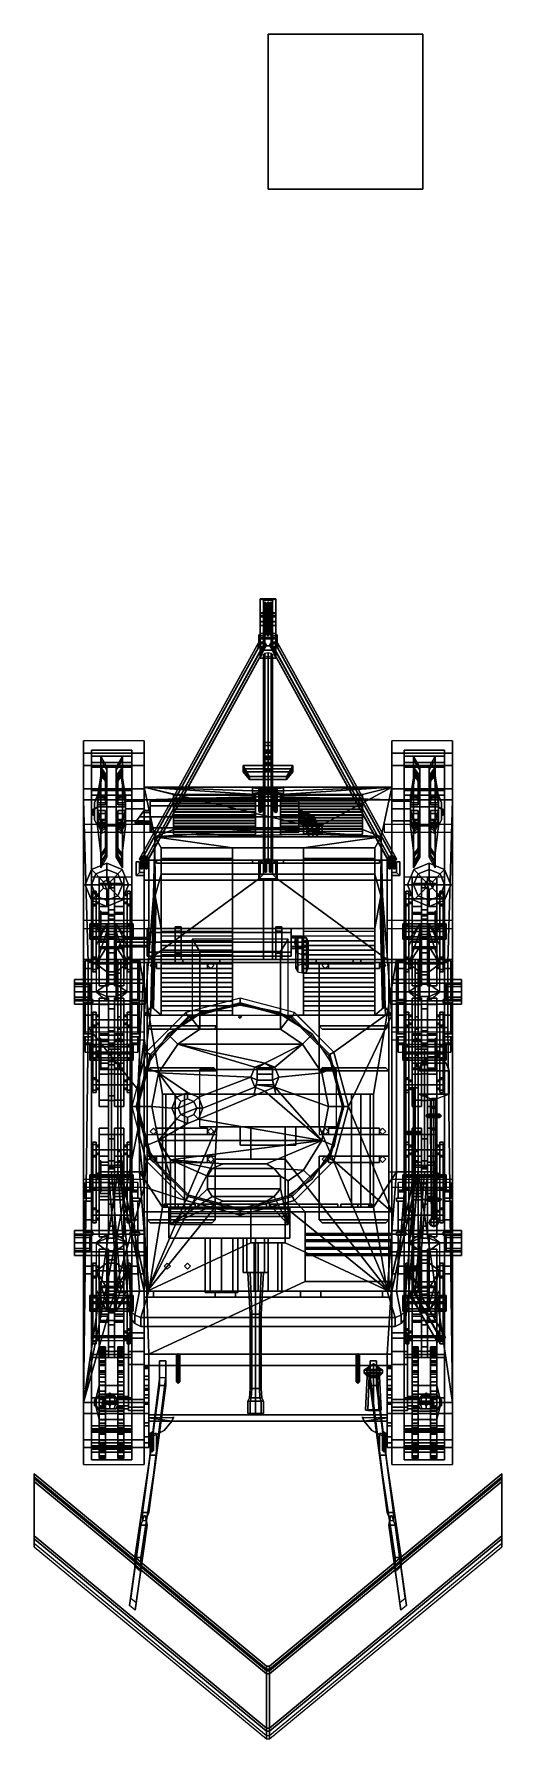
# Model space of a CAD drawing. Header units: millimetres. Extents: x -1.5 to 1.5, y -4.1 to 6.9.
import ezdxf

# ---------------------------------------------------------------- set-up
doc = ezdxf.new("R2010")
doc.units = ezdxf.units.MM
for name, color, linetype in [('7tp_back_door_1', 7, 'Continuous'), ('7tp_back_door_2', 7, 'Continuous'), ('7tp_fenders', 6, 'Continuous'), ('7tp_gun', 1, 'Continuous'), ('7tp_hull', 7, 'Continuous'), ('7tp_sleeve', 5, 'Continuous'), ('7tp_turret', 2, 'Continuous'), ('c7p_crane', 3, 'Continuous'), ('c7p_fenders', 6, 'Continuous'), ('c7p_hull', 7, 'Continuous'), ('c7p_internals', 3, 'Continuous'), ('c7p_seats', 1, 'Continuous'), ('c7p_tent', 3, 'Continuous'), ('medpack', 7, 'Continuous'), ('snow_plough', 2, 'Continuous'), ('suspension', 5, 'Continuous'), ('tools', 3, 'Continuous'), ('tracks', 3, 'Continuous'), ('wheels', 2, 'Continuous')]:
    doc.layers.add(name, color=color, linetype=linetype)

msp = doc.modelspace()

# ---------------------------------------------------------------- linework, layer by layer
for points in [[(1, 6.92, -1.67), (1, 6.92, -2.67), (0, 6.92, -2.67), (0, 6.92, -1.67)], [(1, 6.92, -2.67), (1, 5.92, -2.67), (0, 5.92, -2.67), (0, 6.92, -2.67)], [(0, 6.92, -2.67), (0, 5.92, -2.67), (0, 5.92, -1.67), (0, 6.92, -1.67)], [(0, 6.92, -1.67), (0, 5.92, -1.67), (1, 5.92, -1.67), (1, 6.92, -1.67)], [(1, 5.92, -1.67), (1, 5.92, -2.67), (1, 6.92, -2.67), (1, 6.92, -1.67)], [(0, 5.92, -1.67), (0, 5.92, -2.67), (1, 5.92, -2.67), (1, 5.92, -1.67)], [(-0.03, 2.33, 0.77), (0.03, 2.33, 0.77), (0.03, 2.35, 0.7), (-0.03, 2.35, 0.7)], [(-0.03, 2.35, 0.7), (0.03, 2.35, 0.7), (0.03, 2.35, 0.67), (-0.03, 2.35, 0.67)], [(-0.03, 2.35, 0.67), (0.03, 2.35, 0.67), (0.03, 2.33, 0.61), (-0.03, 2.33, 0.61)], [(-0.03, 2.3, 0.7), (-0.03, 2.3, 0.75), (-0.03, 2.33, 0.77), (-0.03, 2.35, 0.7)], [(-0.03, 2.33, 0.61), (-0.03, 2.3, 0.7), (-0.03, 2.35, 0.7), (-0.03, 2.35, 0.67)], [(-0.03, 2.3, 0.75), (0.03, 2.3, 0.75), (0.03, 2.33, 0.77), (-0.03, 2.33, 0.77)], [(-0.03, 2.33, 0.61), (0.03, 2.33, 0.61), (0.03, 2.29, 0.59), (-0.03, 2.29, 0.59)], [(-0.03, 2.29, 0.59), (-0.03, 2.28, 0.67), (-0.03, 2.3, 0.7), (-0.03, 2.33, 0.61)], [(0.03, 2.3, 0.75), (0.03, 2.3, 0.7), (0.03, 2.35, 0.7), (0.03, 2.33, 0.77)], [(0.03, 2.3, 0.7), (0.03, 2.33, 0.61), (0.03, 2.35, 0.67), (0.03, 2.35, 0.7)], [(0.03, 2.28, 0.67), (0.03, 2.29, 0.59), (0.03, 2.33, 0.61), (0.03, 2.3, 0.7)], [(-0.03, 2.28, 0.67), (0.03, 2.28, 0.67), (0.03, 2.3, 0.7), (-0.03, 2.3, 0.7)], [(-0.03, 2.3, 0.7), (0.03, 2.3, 0.7), (0.03, 2.3, 0.75), (-0.03, 2.3, 0.75)], [(-0.03, 2.29, 0.59), (0.03, 2.29, 0.59), (0.03, 2.26, 0.59), (-0.03, 2.26, 0.59)], [(-0.03, 2.26, 0.59), (-0.03, 2.24, 0.67), (-0.03, 2.28, 0.67), (-0.03, 2.29, 0.59)], [(-0.03, 2.24, 0.67), (0.03, 2.24, 0.67), (0.03, 2.28, 0.67), (-0.03, 2.28, 0.67)], [(-0.03, 2.26, 0.59), (0.03, 2.26, 0.59), (0.03, 2.18, 0.64), (-0.03, 2.18, 0.64)], [(-0.03, 2.18, 0.64), (-0.03, 2.21, 0.7), (-0.03, 2.24, 0.67), (-0.03, 2.26, 0.59)], [(-0.03, 2.22, 0.79), (0.03, 2.22, 0.79), (0.03, 2.25, 0.79), (-0.03, 2.25, 0.79)], [(-0.03, 2.25, 0.79), (0.03, 2.25, 0.79), (0.03, 2.25, 0.77), (-0.03, 2.25, 0.77)], [(-0.03, 2.25, 0.77), (0.03, 2.25, 0.77), (0.03, 2.21, 0.72), (-0.03, 2.21, 0.72)], [(-0.03, 2.17, 0.74), (-0.03, 2.22, 0.79), (-0.03, 2.25, 0.79), (-0.03, 2.25, 0.77)], [(-0.03, 2.17, 0.74), (-0.03, 2.17, 0.74), (-0.03, 2.25, 0.77), (-0.03, 2.21, 0.72)], [(-0.03, 2.21, 0.7), (0.03, 2.21, 0.7), (0.03, 2.24, 0.67), (-0.03, 2.24, 0.67)], [(-0.03, 2.17, 0.74), (0.03, 2.17, 0.74), (0.03, 2.22, 0.79), (-0.03, 2.22, 0.79)], [(-0.03, 2.21, 0.72), (0.03, 2.21, 0.72), (0.03, 2.21, 0.7), (-0.03, 2.21, 0.7)], [(-0.03, 2.18, 0.64), (-0.03, 2.17, 0.74), (-0.03, 2.21, 0.72), (-0.03, 2.21, 0.7)], [(0.03, 2.24, 0.67), (0.03, 2.26, 0.59), (0.03, 2.29, 0.59), (0.03, 2.28, 0.67)], [(0.03, 2.21, 0.7), (0.03, 2.18, 0.64), (0.03, 2.26, 0.59), (0.03, 2.24, 0.67)], [(0.03, 2.22, 0.79), (0.03, 2.17, 0.74), (0.03, 2.25, 0.77), (0.03, 2.25, 0.79)], [(0.03, 2.17, 0.74), (0.03, 2.17, 0.74), (0.03, 2.21, 0.72), (0.03, 2.25, 0.77)], [(0.03, 2.17, 0.74), (0.03, 2.18, 0.64), (0.03, 2.21, 0.7), (0.03, 2.21, 0.72)], [(-0.03, 2.18, 0.64), (0.03, 2.18, 0.64), (0.03, 2.03, 0.64), (-0.03, 2.03, 0.64)], [(-0.03, 2.03, 0.64), (-0.03, 2.047, 0.74), (-0.03, 2.17, 0.74), (-0.03, 2.18, 0.64)], [(-0.03, 2.047, 0.74), (0.03, 2.047, 0.74), (0.03, 2.17, 0.74), (-0.03, 2.17, 0.74)], [(0.03, 2.047, 0.74), (0.03, 2.03, 0.64), (0.03, 2.18, 0.64), (0.03, 2.17, 0.74)], [(-0.8, 1.98, 0.47), (-0.8, -1.99, 0.68), (-0.8, -2.03, 0.9), (-0.8, 2.06, 0.93)], [(-0.8, 1.98, 0.47), (-0.8, 2.06, 0.93), (-0.1, 2.037, 0.8), (-0.1, 1.999, 0.58)], [(-0.8, 2.06, 0.93), (0.8, 2.06, 0.93), (0.1, 2.037, 0.8), (-0.1, 2.037, 0.8)], [(0.1, 1.999, 0.58), (0.8, 1.98, 0.47), (-0.8, 1.98, 0.47), (-0.1, 1.999, 0.58)], [(-0.8, 1.46, 0.4), (-0.8, -1.67, 0.4), (-0.8, -1.99, 0.68), (-0.8, 1.98, 0.47)], [(0.8, 1.98, 0.47), (0.8, 1.46, 0.4), (-0.8, 1.46, 0.4), (-0.8, 1.98, 0.47)], [(0.1, 2.057, 0.8), (0.03, 2.047, 0.74), (-0.03, 2.047, 0.74), (-0.1, 2.057, 0.8)], [(-0.1, 1.999, 0.58), (-0.1, 2.037, 0.8), (-0.1, 2.057, 0.8), (-0.1, 2.019, 0.58)], [(-0.1, 2.037, 0.8), (0.1, 2.037, 0.8), (0.1, 2.057, 0.8), (-0.1, 2.057, 0.8)], [(-0.1, 2.019, 0.58), (-0.1, 2.057, 0.8), (-0.03, 2.047, 0.74), (-0.03, 2.03, 0.64)], [(0.1, 2.019, 0.58), (-0.1, 2.019, 0.58), (-0.03, 2.03, 0.64), (0.03, 2.03, 0.64)], [(0.1, 1.999, 0.58), (-0.1, 1.999, 0.58), (-0.1, 2.019, 0.58), (0.1, 2.019, 0.58)], [(0.1, 2.057, 0.8), (0.1, 2.019, 0.58), (0.03, 2.03, 0.64), (0.03, 2.047, 0.74)], [(0.8, 2.06, 0.93), (0.8, 1.98, 0.47), (0.1, 1.999, 0.58), (0.1, 2.037, 0.8)], [(0.1, 2.037, 0.8), (0.1, 1.999, 0.58), (0.1, 2.019, 0.58), (0.1, 2.057, 0.8)], [(0.8, -2.03, 0.9), (0.8, -1.99, 0.68), (0.8, 1.98, 0.47), (0.8, 2.06, 0.93)], [(0.8, -1.99, 0.68), (0.8, -1.67, 0.4), (0.8, 1.46, 0.4), (0.8, 1.98, 0.47)], [(0.8, 1.46, 0.4), (0.8, -1.67, 0.4), (-0.8, -1.67, 0.4), (-0.8, 1.46, 0.4)], [(-0.8, -1.495, 0.785), (-0.8, -1.46, 0.7), (-0.9, -1.46, 0.7), (-0.9, -1.495, 0.785)], [(-0.8, -1.46, 0.7), (-0.8, -1.495, 0.615), (-0.9, -1.495, 0.615), (-0.9, -1.46, 0.7)], [(-0.9, -1.46, 0.7), (-0.9, -1.495, 0.615), (-0.9, -1.58, 0.58), (-0.9, -1.495, 0.785)], [(-0.8, -1.58, 0.82), (-0.8, -1.495, 0.785), (-0.9, -1.495, 0.785), (-0.9, -1.58, 0.82)], [(-0.8, -1.495, 0.615), (-0.8, -1.58, 0.58), (-0.9, -1.58, 0.58), (-0.9, -1.495, 0.615)], [(-0.9, -1.495, 0.785), (-0.9, -1.58, 0.58), (-0.9, -1.665, 0.615), (-0.9, -1.58, 0.82)], [(0.9, -1.46, 0.7), (0.9, -1.495, 0.615), (0.8, -1.495, 0.615), (0.8, -1.46, 0.7)], [(0.9, -1.495, 0.785), (0.9, -1.46, 0.7), (0.8, -1.46, 0.7), (0.8, -1.495, 0.785)], [(0.9, -1.495, 0.615), (0.9, -1.58, 0.58), (0.8, -1.58, 0.58), (0.8, -1.495, 0.615)], [(0.9, -1.58, 0.82), (0.9, -1.495, 0.785), (0.8, -1.495, 0.785), (0.8, -1.58, 0.82)], [(0.9, -1.495, 0.785), (0.9, -1.58, 0.58), (0.9, -1.495, 0.615), (0.9, -1.46, 0.7)], [(0.9, -1.58, 0.82), (0.9, -1.665, 0.615), (0.9, -1.58, 0.58), (0.9, -1.495, 0.785)], [(-0.8, -1.58, 0.58), (-0.8, -1.665, 0.615), (-0.9, -1.665, 0.615), (-0.9, -1.58, 0.58)], [(-0.8, -1.89, 0.83), (-0.8, -1.58, 0.82), (-0.9, -1.58, 0.82), (-0.9, -1.89, 0.83)], [(-0.9, -1.58, 0.82), (-0.9, -1.665, 0.615), (-0.9, -1.89, 0.69), (-0.9, -1.89, 0.83)], [(-0.8, -2.03, 0.9), (-0.8, -1.68, 0.98), (-0.8, -1.598, 0.98), (-0.8, -2.03, 0.9)], [(-0.8, -1.598, 0.98), (-0.8, -1.68, 0.98), (-0.77, -1.68, 0.98), (-0.77, -1.598, 0.98)], [(-0.77, -2.03, 0.9), (-0.77, -1.598, 0.98), (-0.77, -1.68, 0.98), (-0.77, -2.03, 0.9)], [(-0.77, -1.598, 0.98), (-0.77, -2.03, 0.9), (0.77, -2.03, 0.9), (0.77, -1.598, 0.98)], [(-0.58, -1.595, 0.981), (-0.59, -1.605, 0.979), (-0.59, -1.618, 1.048), (-0.58, -1.61, 1.06)], [(-0.59, -1.605, 0.979), (-0.58, -1.615, 0.977), (-0.58, -1.626, 1.037), (-0.59, -1.618, 1.048)], [(-0.58, -1.61, 1.06), (-0.59, -1.618, 1.048), (-0.59, -1.775, 1.019), (-0.58, -1.787, 1.027)], [(-0.59, -1.618, 1.048), (-0.58, -1.626, 1.037), (-0.58, -1.764, 1.011), (-0.59, -1.775, 1.019)], [(-0.57, -1.605, 0.979), (-0.58, -1.595, 0.981), (-0.58, -1.61, 1.06), (-0.57, -1.618, 1.048)], [(-0.58, -1.615, 0.977), (-0.57, -1.605, 0.979), (-0.57, -1.618, 1.048), (-0.58, -1.626, 1.037)], [(-0.57, -1.618, 1.048), (-0.58, -1.61, 1.06), (-0.58, -1.787, 1.027), (-0.57, -1.775, 1.019)], [(-0.58, -1.626, 1.037), (-0.57, -1.618, 1.048), (-0.57, -1.775, 1.019), (-0.58, -1.764, 1.011)], [(0.58, -1.595, 0.981), (0.57, -1.605, 0.979), (0.57, -1.618, 1.048), (0.58, -1.61, 1.06)], [(0.57, -1.605, 0.979), (0.58, -1.615, 0.977), (0.58, -1.626, 1.037), (0.57, -1.618, 1.048)], [(0.58, -1.61, 1.06), (0.57, -1.618, 1.048), (0.57, -1.775, 1.019), (0.58, -1.787, 1.027)], [(0.57, -1.618, 1.048), (0.58, -1.626, 1.037), (0.58, -1.764, 1.011), (0.57, -1.775, 1.019)], [(0.59, -1.605, 0.979), (0.58, -1.595, 0.981), (0.58, -1.61, 1.06), (0.59, -1.618, 1.048)], [(0.58, -1.615, 0.977), (0.59, -1.605, 0.979), (0.59, -1.618, 1.048), (0.58, -1.626, 1.037)], [(0.59, -1.618, 1.048), (0.58, -1.61, 1.06), (0.58, -1.787, 1.027), (0.59, -1.775, 1.019)], [(0.58, -1.626, 1.037), (0.59, -1.618, 1.048), (0.59, -1.775, 1.019), (0.58, -1.764, 1.011)], [(0.77, -1.598, 0.98), (0.77, -1.68, 0.98), (0.8, -1.68, 0.98), (0.8, -1.598, 0.98)], [(0.77, -2.03, 0.9), (0.77, -1.68, 0.98), (0.77, -1.598, 0.98), (0.77, -2.03, 0.9)], [(0.9, -1.58, 0.58), (0.9, -1.665, 0.615), (0.8, -1.665, 0.615), (0.8, -1.58, 0.58)], [(0.9, -1.89, 0.83), (0.9, -1.58, 0.82), (0.8, -1.58, 0.82), (0.8, -1.89, 0.83)], [(0.8, -2.03, 0.9), (0.8, -1.598, 0.98), (0.8, -1.68, 0.98), (0.8, -2.03, 0.9)], [(0.9, -1.89, 0.83), (0.9, -1.89, 0.69), (0.9, -1.665, 0.615), (0.9, -1.58, 0.82)], [(-0.8, -1.665, 0.615), (-0.8, -1.89, 0.69), (-0.9, -1.89, 0.69), (-0.9, -1.665, 0.615)], [(-0.8, -1.99, 0.68), (-0.8, -1.67, 0.4), (-0.8, -1.69, 0.4), (-0.8, -1.76, 0.46)], [(-0.8, -1.69, 0.4), (-0.8, -1.67, 0.4), (-0.77, -1.67, 0.4), (-0.77, -1.69, 0.4)], [(-0.8, -1.83, 1.06), (-0.8, -1.74, 1.03), (-0.8, -1.68, 0.98), (-0.8, -1.88, 1.07)], [(-0.8, -1.91, 1.07), (-0.8, -1.88, 1.07), (-0.8, -1.68, 0.98), (-0.8, -1.98, 1.06)], [(-0.8, -2.06, 1.02), (-0.8, -1.98, 1.06), (-0.8, -1.68, 0.98), (-0.8, -2.03, 0.9)], [(-0.8, -1.68, 0.98), (-0.8, -1.74, 1.03), (-0.77, -1.74, 1.03), (-0.77, -1.68, 0.98)], [(-0.8, -1.76, 0.46), (-0.8, -1.69, 0.4), (-0.77, -1.69, 0.4), (-0.77, -1.76, 0.46)], [(-0.8, -1.74, 1.03), (-0.8, -1.83, 1.06), (-0.77, -1.83, 1.06), (-0.77, -1.74, 1.03)], [(-0.8, -1.99, 0.68), (-0.8, -1.99, 0.68), (-0.8, -1.76, 0.46), (-0.8, -1.8, 0.48)], [(-0.8, -1.8, 0.48), (-0.8, -1.76, 0.46), (-0.77, -1.76, 0.46), (-0.77, -1.8, 0.48)], [(-0.77, -1.99, 0.68), (-0.77, -1.67, 0.4), (0.77, -1.67, 0.4), (0.77, -1.99, 0.68)], [(-0.77, -1.76, 0.46), (-0.77, -1.69, 0.4), (-0.77, -1.67, 0.4), (-0.77, -1.99, 0.68)], [(-0.77, -1.88, 1.07), (-0.77, -1.68, 0.98), (-0.77, -1.74, 1.03), (-0.77, -1.83, 1.06)], [(-0.77, -1.98, 1.06), (-0.77, -1.68, 0.98), (-0.77, -1.88, 1.07), (-0.77, -1.91, 1.07)], [(-0.77, -2.03, 0.9), (-0.77, -1.68, 0.98), (-0.77, -1.98, 1.06), (-0.77, -2.06, 1.02)], [(-0.77, -1.8, 0.48), (-0.77, -1.76, 0.46), (-0.77, -1.99, 0.68)], [(-0.58, -1.752, 0.951), (-0.59, -1.762, 0.95), (-0.59, -1.775, 1.019), (-0.58, -1.764, 1.011)], [(-0.57, -1.762, 0.95), (-0.58, -1.752, 0.951), (-0.58, -1.764, 1.011), (-0.57, -1.775, 1.019)], [(0.58, -1.752, 0.951), (0.57, -1.762, 0.95), (0.57, -1.775, 1.019), (0.58, -1.764, 1.011)], [(0.59, -1.762, 0.95), (0.58, -1.752, 0.951), (0.58, -1.764, 1.011), (0.59, -1.775, 1.019)], [(0.638, -1.696, 0.979), (0.62, -1.7, 1.021), (0.68, -1.66, 1.024)], [(0.62, -1.7, 1.021), (0.638, -1.704, 1.063), (0.68, -1.66, 1.024)], [(0.62, -1.7, 1.021), (0.638, -1.696, 0.979), (0.638, -1.716, 0.977), (0.62, -1.72, 1.019)], [(0.638, -1.704, 1.063), (0.62, -1.7, 1.021), (0.62, -1.72, 1.019), (0.638, -1.724, 1.061)], [(0.62, -1.72, 1.019), (0.638, -1.716, 0.977), (0.652, -1.737, 0.989), (0.64, -1.74, 1.017)], [(0.638, -1.724, 1.061), (0.62, -1.72, 1.019), (0.64, -1.74, 1.017), (0.652, -1.742, 1.046)], [(0.64, -1.74, 1.017), (0.652, -1.737, 0.989), (0.645, -1.956, 0.963), (0.63, -1.959, 0.998)], [(0.652, -1.742, 1.046), (0.64, -1.74, 1.017), (0.63, -1.959, 0.998), (0.645, -1.962, 1.033)], [(0.68, -1.695, 0.961), (0.638, -1.696, 0.979), (0.68, -1.66, 1.024)], [(0.638, -1.704, 1.063), (0.68, -1.705, 1.081), (0.68, -1.66, 1.024)], [(0.638, -1.696, 0.979), (0.68, -1.695, 0.961), (0.68, -1.715, 0.959), (0.638, -1.716, 0.977)], [(0.68, -1.705, 1.081), (0.638, -1.704, 1.063), (0.638, -1.724, 1.061), (0.68, -1.725, 1.079)], [(0.638, -1.716, 0.977), (0.68, -1.715, 0.959), (0.68, -1.736, 0.978), (0.652, -1.737, 0.989)], [(0.68, -1.725, 1.079), (0.638, -1.724, 1.061), (0.652, -1.742, 1.046), (0.68, -1.743, 1.057)], [(0.652, -1.737, 0.989), (0.68, -1.736, 0.978), (0.68, -1.955, 0.948), (0.645, -1.956, 0.963)], [(0.68, -1.743, 1.057), (0.652, -1.742, 1.046), (0.645, -1.962, 1.033), (0.68, -1.963, 1.048)], [(0.74, -1.7, 1.021), (0.722, -1.696, 0.979), (0.68, -1.66, 1.024)], [(0.722, -1.696, 0.979), (0.68, -1.695, 0.961), (0.68, -1.66, 1.024)], [(0.68, -1.705, 1.081), (0.722, -1.704, 1.063), (0.68, -1.66, 1.024)], [(0.722, -1.704, 1.063), (0.74, -1.7, 1.021), (0.68, -1.66, 1.024)], [(0.68, -1.695, 0.961), (0.722, -1.696, 0.979), (0.722, -1.716, 0.977), (0.68, -1.715, 0.959)], [(0.722, -1.704, 1.063), (0.68, -1.705, 1.081), (0.68, -1.725, 1.079), (0.722, -1.724, 1.061)], [(0.68, -1.715, 0.959), (0.722, -1.716, 0.977), (0.708, -1.737, 0.989), (0.68, -1.736, 0.978)], [(0.722, -1.724, 1.061), (0.68, -1.725, 1.079), (0.68, -1.743, 1.057), (0.708, -1.742, 1.046)], [(0.68, -1.736, 0.978), (0.708, -1.737, 0.989), (0.715, -1.956, 0.963), (0.68, -1.955, 0.948)], [(0.708, -1.742, 1.046), (0.68, -1.743, 1.057), (0.68, -1.963, 1.048), (0.715, -1.962, 1.033)], [(0.722, -1.716, 0.977), (0.74, -1.72, 1.019), (0.72, -1.74, 1.017), (0.708, -1.737, 0.989)], [(0.74, -1.72, 1.019), (0.722, -1.724, 1.061), (0.708, -1.742, 1.046), (0.72, -1.74, 1.017)], [(0.708, -1.737, 0.989), (0.72, -1.74, 1.017), (0.73, -1.959, 0.998), (0.715, -1.956, 0.963)], [(0.72, -1.74, 1.017), (0.708, -1.742, 1.046), (0.715, -1.962, 1.033), (0.73, -1.959, 0.998)], [(0.722, -1.696, 0.979), (0.74, -1.7, 1.021), (0.74, -1.72, 1.019), (0.722, -1.716, 0.977)], [(0.74, -1.7, 1.021), (0.722, -1.704, 1.063), (0.722, -1.724, 1.061), (0.74, -1.72, 1.019)], [(0.77, -1.69, 0.4), (0.77, -1.67, 0.4), (0.8, -1.67, 0.4), (0.8, -1.69, 0.4)], [(0.77, -1.99, 0.68), (0.77, -1.67, 0.4), (0.77, -1.69, 0.4), (0.77, -1.76, 0.46)], [(0.77, -1.68, 0.98), (0.77, -1.74, 1.03), (0.8, -1.74, 1.03), (0.8, -1.68, 0.98)], [(0.77, -2.06, 1.02), (0.77, -1.98, 1.06), (0.77, -1.68, 0.98), (0.77, -2.03, 0.9)], [(0.77, -1.91, 1.07), (0.77, -1.88, 1.07), (0.77, -1.68, 0.98), (0.77, -1.98, 1.06)], [(0.77, -1.83, 1.06), (0.77, -1.74, 1.03), (0.77, -1.68, 0.98), (0.77, -1.88, 1.07)], [(0.77, -1.76, 0.46), (0.77, -1.69, 0.4), (0.8, -1.69, 0.4), (0.8, -1.76, 0.46)], [(0.77, -1.74, 1.03), (0.77, -1.83, 1.06), (0.8, -1.83, 1.06), (0.8, -1.74, 1.03)], [(0.77, -1.8, 0.48), (0.77, -1.76, 0.46), (0.8, -1.76, 0.46), (0.8, -1.8, 0.48)], [(0.77, -1.99, 0.68), (0.77, -1.99, 0.68), (0.77, -1.76, 0.46), (0.77, -1.8, 0.48)], [(0.9, -1.665, 0.615), (0.9, -1.89, 0.69), (0.8, -1.89, 0.69), (0.8, -1.665, 0.615)], [(0.8, -1.76, 0.46), (0.8, -1.69, 0.4), (0.8, -1.67, 0.4), (0.8, -1.99, 0.68)], [(0.8, -2.03, 0.9), (0.8, -1.68, 0.98), (0.8, -1.98, 1.06), (0.8, -2.06, 1.02)], [(0.8, -1.98, 1.06), (0.8, -1.68, 0.98), (0.8, -1.88, 1.07), (0.8, -1.91, 1.07)], [(0.8, -1.88, 1.07), (0.8, -1.68, 0.98), (0.8, -1.74, 1.03), (0.8, -1.83, 1.06)], [(0.8, -1.8, 0.48), (0.8, -1.76, 0.46), (0.8, -1.99, 0.68)], [(-0.8, -2.17, 0.64), (-0.8, -1.99, 0.68), (-0.8, -1.8, 0.48), (-0.8, -2.13, 0.58)], [(-0.8, -2.13, 0.58), (-0.8, -1.8, 0.48), (-0.8, -1.82, 0.48), (-0.8, -2.04, 0.5)], [(-0.8, -1.82, 0.48), (-0.8, -1.8, 0.48), (-0.77, -1.8, 0.48), (-0.77, -1.82, 0.48)], [(-0.8, -2.04, 0.5), (-0.8, -1.82, 0.48), (-0.8, -1.86, 0.46), (-0.8, -1.92, 0.46)], [(-0.8, -1.86, 0.46), (-0.8, -1.82, 0.48), (-0.77, -1.82, 0.48), (-0.77, -1.86, 0.46)], [(-0.8, -1.83, 1.06), (-0.8, -1.88, 1.07), (-0.77, -1.88, 1.07), (-0.77, -1.83, 1.06)], [(-0.8, -1.92, 0.46), (-0.8, -1.86, 0.46), (-0.77, -1.86, 0.46), (-0.77, -1.92, 0.46)], [(-0.77, -2.13, 0.58), (-0.77, -1.8, 0.48), (-0.77, -1.99, 0.68), (-0.77, -2.17, 0.64)], [(-0.77, -2.04, 0.5), (-0.77, -1.82, 0.48), (-0.77, -1.8, 0.48), (-0.77, -2.13, 0.58)], [(-0.77, -1.92, 0.46), (-0.77, -1.86, 0.46), (-0.77, -1.82, 0.48), (-0.77, -2.04, 0.5)], [(-0.59, -1.762, 0.95), (-0.58, -1.772, 0.948), (-0.58, -1.787, 1.027), (-0.59, -1.775, 1.019)], [(-0.58, -1.772, 0.948), (-0.57, -1.762, 0.95), (-0.57, -1.775, 1.019), (-0.58, -1.787, 1.027)], [(0.57, -1.762, 0.95), (0.58, -1.772, 0.948), (0.58, -1.787, 1.027), (0.57, -1.775, 1.019)], [(0.58, -1.772, 0.948), (0.59, -1.762, 0.95), (0.59, -1.775, 1.019), (0.58, -1.787, 1.027)], [(0.77, -1.82, 0.48), (0.77, -1.8, 0.48), (0.8, -1.8, 0.48), (0.8, -1.82, 0.48)], [(0.77, -2.13, 0.58), (0.77, -1.8, 0.48), (0.77, -1.82, 0.48), (0.77, -2.04, 0.5)], [(0.77, -2.17, 0.64), (0.77, -1.99, 0.68), (0.77, -1.8, 0.48), (0.77, -2.13, 0.58)], [(0.77, -1.86, 0.46), (0.77, -1.82, 0.48), (0.8, -1.82, 0.48), (0.8, -1.86, 0.46)], [(0.77, -2.04, 0.5), (0.77, -1.82, 0.48), (0.77, -1.86, 0.46), (0.77, -1.92, 0.46)], [(0.77, -1.83, 1.06), (0.77, -1.88, 1.07), (0.8, -1.88, 1.07), (0.8, -1.83, 1.06)], [(0.77, -1.92, 0.46), (0.77, -1.86, 0.46), (0.8, -1.86, 0.46), (0.8, -1.92, 0.46)], [(0.8, -2.04, 0.5), (0.8, -1.82, 0.48), (0.8, -1.8, 0.48), (0.8, -2.13, 0.58)], [(0.8, -2.13, 0.58), (0.8, -1.8, 0.48), (0.8, -1.99, 0.68), (0.8, -2.17, 0.64)], [(0.8, -1.92, 0.46), (0.8, -1.86, 0.46), (0.8, -1.82, 0.48), (0.8, -2.04, 0.5)], [(-0.8, -1.939, 0.809), (-0.8, -1.89, 0.83), (-0.9, -1.89, 0.83), (-0.9, -1.939, 0.809)], [(-0.8, -1.89, 0.69), (-0.8, -1.939, 0.711), (-0.9, -1.939, 0.711), (-0.9, -1.89, 0.69)], [(-0.9, -1.89, 0.83), (-0.9, -1.89, 0.69), (-0.9, -1.939, 0.711), (-0.9, -1.939, 0.809)], [(-0.8, -1.96, 0.76), (-0.8, -1.939, 0.809), (-0.9, -1.939, 0.809), (-0.9, -1.96, 0.76)], [(-0.8, -1.939, 0.711), (-0.8, -1.96, 0.76), (-0.9, -1.96, 0.76), (-0.9, -1.939, 0.711)], [(-0.9, -1.939, 0.809), (-0.9, -1.939, 0.711), (-0.9, -1.96, 0.76)], [(-0.8, -1.88, 1.07), (-0.8, -1.91, 1.07), (-0.77, -1.91, 1.07), (-0.77, -1.88, 1.07)], [(-0.8, -1.91, 1.07), (-0.8, -1.98, 1.06), (-0.77, -1.98, 1.06), (-0.77, -1.91, 1.07)], [(-0.8, -2.04, 0.5), (-0.8, -1.92, 0.46), (-0.77, -1.92, 0.46), (-0.77, -2.04, 0.5)], [(-0.8, -1.98, 1.06), (-0.8, -2.06, 1.02), (-0.77, -2.06, 1.02), (-0.77, -1.98, 1.06)], [(0.715, -1.962, 1.033), (0.63, -1.959, 0.998), (0.645, -1.956, 0.963), (0.73, -1.959, 0.998)], [(0.68, -1.963, 1.048), (0.645, -1.962, 1.033), (0.63, -1.959, 0.998), (0.715, -1.962, 1.033)], [(0.73, -1.959, 0.998), (0.645, -1.956, 0.963), (0.68, -1.955, 0.948), (0.715, -1.956, 0.963)], [(0.77, -1.88, 1.07), (0.77, -1.91, 1.07), (0.8, -1.91, 1.07), (0.8, -1.88, 1.07)], [(0.77, -1.91, 1.07), (0.77, -1.98, 1.06), (0.8, -1.98, 1.06), (0.8, -1.91, 1.07)], [(0.77, -2.04, 0.5), (0.77, -1.92, 0.46), (0.8, -1.92, 0.46), (0.8, -2.04, 0.5)], [(0.77, -1.98, 1.06), (0.77, -2.06, 1.02), (0.8, -2.06, 1.02), (0.8, -1.98, 1.06)], [(0.9, -1.89, 0.69), (0.9, -1.939, 0.711), (0.8, -1.939, 0.711), (0.8, -1.89, 0.69)], [(0.9, -1.939, 0.809), (0.9, -1.89, 0.83), (0.8, -1.89, 0.83), (0.8, -1.939, 0.809)], [(0.9, -1.939, 0.711), (0.9, -1.96, 0.76), (0.8, -1.96, 0.76), (0.8, -1.939, 0.711)], [(0.9, -1.96, 0.76), (0.9, -1.939, 0.809), (0.8, -1.939, 0.809), (0.8, -1.96, 0.76)], [(0.9, -1.939, 0.809), (0.9, -1.939, 0.711), (0.9, -1.89, 0.69), (0.9, -1.89, 0.83)], [(0.9, -1.96, 0.76), (0.9, -1.96, 0.76), (0.9, -1.939, 0.711), (0.9, -1.939, 0.809)], [(-0.8, -2.17, 0.89), (-0.8, -2.03, 0.9), (-0.8, -1.99, 0.68), (-0.8, -2.2, 0.8)], [(-0.8, -2.2, 0.72), (-0.8, -2.2, 0.8), (-0.8, -1.99, 0.68), (-0.8, -2.17, 0.64)], [(-0.8, -2.13, 0.96), (-0.8, -2.06, 1.02), (-0.8, -2.03, 0.9), (-0.8, -2.17, 0.89)], [(-0.8, -2.13, 0.58), (-0.8, -2.04, 0.5), (-0.77, -2.04, 0.5), (-0.77, -2.13, 0.58)], [(-0.8, -2.06, 1.02), (-0.8, -2.13, 0.96), (-0.77, -2.13, 0.96), (-0.77, -2.06, 1.02)], [(-0.77, -2.03, 0.9), (-0.77, -1.99, 0.68), (0.77, -1.99, 0.68), (0.77, -2.03, 0.9)], [(-0.77, -2.2, 0.8), (-0.77, -1.99, 0.68), (-0.77, -2.03, 0.9), (-0.77, -2.17, 0.89)], [(-0.77, -2.17, 0.64), (-0.77, -1.99, 0.68), (-0.77, -2.2, 0.8), (-0.77, -2.2, 0.72)], [(-0.77, -2.008, 0.78), (-0.77, -2.14, 0.78), (-0.67, -2.09, 0.78), (-0.62, -2.03, 0.78)], [(-0.77, -2.008, 0.78), (-0.62, -2.03, 0.78), (-0.61, -2.008, 0.78)], [(-0.77, -2.17, 0.89), (-0.77, -2.03, 0.9), (-0.77, -2.06, 1.02), (-0.77, -2.13, 0.96)], [(-0.77, -2.14, 0.78), (-0.77, -2.14, 0.74), (-0.67, -2.09, 0.74), (-0.67, -2.09, 0.78)], [(-0.67, -2.09, 0.78), (-0.67, -2.09, 0.74), (-0.62, -2.03, 0.74), (-0.62, -2.03, 0.78)], [(-0.62, -2.03, 0.78), (-0.62, -2.03, 0.74), (-0.61, -2.001, 0.74), (-0.61, -2.008, 0.78)], [(0.61, -2.008, 0.78), (0.61, -2.001, 0.74), (0.62, -2.03, 0.74), (0.62, -2.03, 0.78)], [(0.61, -2.008, 0.78), (0.61, -2.008, 0.78), (0.62, -2.03, 0.78), (0.77, -2.008, 0.78)], [(0.62, -2.03, 0.78), (0.67, -2.09, 0.78), (0.77, -2.14, 0.78), (0.77, -2.008, 0.78)], [(0.62, -2.03, 0.78), (0.62, -2.03, 0.74), (0.67, -2.09, 0.74), (0.67, -2.09, 0.78)], [(0.67, -2.09, 0.78), (0.67, -2.09, 0.74), (0.77, -2.14, 0.74), (0.77, -2.14, 0.78)], [(0.77, -2.2, 0.72), (0.77, -2.2, 0.8), (0.77, -1.99, 0.68), (0.77, -2.17, 0.64)], [(0.77, -2.17, 0.89), (0.77, -2.03, 0.9), (0.77, -1.99, 0.68), (0.77, -2.2, 0.8)], [(0.77, -2.13, 0.96), (0.77, -2.06, 1.02), (0.77, -2.03, 0.9), (0.77, -2.17, 0.89)], [(0.77, -2.13, 0.58), (0.77, -2.04, 0.5), (0.8, -2.04, 0.5), (0.8, -2.13, 0.58)], [(0.77, -2.06, 1.02), (0.77, -2.13, 0.96), (0.8, -2.13, 0.96), (0.8, -2.06, 1.02)], [(0.8, -2.17, 0.64), (0.8, -1.99, 0.68), (0.8, -2.2, 0.8), (0.8, -2.2, 0.72)], [(0.8, -2.2, 0.8), (0.8, -1.99, 0.68), (0.8, -2.03, 0.9), (0.8, -2.17, 0.89)], [(0.8, -2.17, 0.89), (0.8, -2.03, 0.9), (0.8, -2.06, 1.02), (0.8, -2.13, 0.96)], [(-0.8, -2.17, 0.64), (-0.8, -2.13, 0.58), (-0.77, -2.13, 0.58), (-0.77, -2.17, 0.64)], [(-0.8, -2.13, 0.96), (-0.8, -2.17, 0.89), (-0.77, -2.17, 0.89), (-0.77, -2.13, 0.96)], [(-0.8, -2.17, 0.89), (-0.8, -2.2, 0.8), (-0.77, -2.2, 0.8), (-0.77, -2.17, 0.89)], [(-0.8, -2.2, 0.72), (-0.8, -2.17, 0.64), (-0.77, -2.17, 0.64), (-0.77, -2.2, 0.72)], [(-0.8, -2.2, 0.8), (-0.8, -2.2, 0.72), (-0.77, -2.2, 0.72), (-0.77, -2.2, 0.8)], [(-0.76, -2.22, 0.81), (-0.75, -2.23, 0.82), (-0.75, -2.1, 0.82), (-0.76, -2.11, 0.81)], [(-0.75, -2.23, 0.68), (-0.76, -2.22, 0.69), (-0.76, -2.11, 0.69), (-0.75, -2.1, 0.68)], [(-0.75, -2.1, 0.68), (-0.76, -2.11, 0.69), (-0.76, -2.11, 0.74), (-0.75, -2.1, 0.74)], [(-0.75, -2.1, 0.78), (-0.76, -2.11, 0.78), (-0.76, -2.11, 0.81), (-0.75, -2.1, 0.82)], [(-0.75, -2.21, 0.8), (-0.76, -2.22, 0.81), (-0.76, -2.11, 0.81), (-0.75, -2.12, 0.8)], [(-0.76, -2.22, 0.69), (-0.75, -2.21, 0.7), (-0.75, -2.12, 0.7), (-0.76, -2.11, 0.69)], [(-0.76, -2.11, 0.69), (-0.75, -2.12, 0.7), (-0.75, -2.12, 0.74), (-0.76, -2.11, 0.74)], [(-0.76, -2.11, 0.78), (-0.75, -2.12, 0.78), (-0.75, -2.12, 0.8), (-0.76, -2.11, 0.81)], [(-0.75, -2.23, 0.82), (-0.74, -2.22, 0.81), (-0.74, -2.11, 0.81), (-0.75, -2.1, 0.82)], [(-0.74, -2.22, 0.69), (-0.75, -2.23, 0.68), (-0.75, -2.1, 0.68), (-0.74, -2.11, 0.69)], [(-0.74, -2.11, 0.69), (-0.75, -2.1, 0.68), (-0.75, -2.1, 0.74), (-0.74, -2.11, 0.74)], [(-0.74, -2.11, 0.78), (-0.75, -2.1, 0.78), (-0.75, -2.1, 0.82), (-0.74, -2.11, 0.81)], [(-0.74, -2.22, 0.81), (-0.75, -2.21, 0.8), (-0.75, -2.12, 0.8), (-0.74, -2.11, 0.81)], [(-0.75, -2.21, 0.7), (-0.74, -2.22, 0.69), (-0.74, -2.11, 0.69), (-0.75, -2.12, 0.7)], [(-0.75, -2.12, 0.7), (-0.74, -2.11, 0.69), (-0.74, -2.11, 0.74), (-0.75, -2.12, 0.74)], [(-0.75, -2.12, 0.78), (-0.74, -2.11, 0.78), (-0.74, -2.11, 0.81), (-0.75, -2.12, 0.8)], [(0.74, -2.22, 0.81), (0.75, -2.23, 0.82), (0.75, -2.1, 0.82), (0.74, -2.11, 0.81)], [(0.75, -2.23, 0.68), (0.74, -2.22, 0.69), (0.74, -2.11, 0.69), (0.75, -2.1, 0.68)], [(0.75, -2.1, 0.68), (0.74, -2.11, 0.69), (0.74, -2.11, 0.74), (0.75, -2.1, 0.74)], [(0.75, -2.1, 0.78), (0.74, -2.11, 0.78), (0.74, -2.11, 0.81), (0.75, -2.1, 0.82)], [(0.75, -2.21, 0.8), (0.74, -2.22, 0.81), (0.74, -2.11, 0.81), (0.75, -2.12, 0.8)], [(0.74, -2.22, 0.69), (0.75, -2.21, 0.7), (0.75, -2.12, 0.7), (0.74, -2.11, 0.69)], [(0.74, -2.11, 0.69), (0.75, -2.12, 0.7), (0.75, -2.12, 0.74), (0.74, -2.11, 0.74)], [(0.74, -2.11, 0.78), (0.75, -2.12, 0.78), (0.75, -2.12, 0.8), (0.74, -2.11, 0.81)], [(0.75, -2.23, 0.82), (0.76, -2.22, 0.81), (0.76, -2.11, 0.81), (0.75, -2.1, 0.82)], [(0.76, -2.22, 0.69), (0.75, -2.23, 0.68), (0.75, -2.1, 0.68), (0.76, -2.11, 0.69)], [(0.76, -2.11, 0.69), (0.75, -2.1, 0.68), (0.75, -2.1, 0.74), (0.76, -2.11, 0.74)], [(0.76, -2.11, 0.78), (0.75, -2.1, 0.78), (0.75, -2.1, 0.82), (0.76, -2.11, 0.81)], [(0.76, -2.22, 0.81), (0.75, -2.21, 0.8), (0.75, -2.12, 0.8), (0.76, -2.11, 0.81)], [(0.75, -2.21, 0.7), (0.76, -2.22, 0.69), (0.76, -2.11, 0.69), (0.75, -2.12, 0.7)], [(0.75, -2.12, 0.7), (0.76, -2.11, 0.69), (0.76, -2.11, 0.74), (0.75, -2.12, 0.74)], [(0.75, -2.12, 0.78), (0.76, -2.11, 0.78), (0.76, -2.11, 0.81), (0.75, -2.12, 0.8)], [(0.77, -2.17, 0.64), (0.77, -2.13, 0.58), (0.8, -2.13, 0.58), (0.8, -2.17, 0.64)], [(0.77, -2.13, 0.96), (0.77, -2.17, 0.89), (0.8, -2.17, 0.89), (0.8, -2.13, 0.96)], [(0.77, -2.2, 0.72), (0.77, -2.17, 0.64), (0.8, -2.17, 0.64), (0.8, -2.2, 0.72)], [(0.77, -2.17, 0.89), (0.77, -2.2, 0.8), (0.8, -2.2, 0.8), (0.8, -2.17, 0.89)], [(0.77, -2.2, 0.8), (0.77, -2.2, 0.72), (0.8, -2.2, 0.72), (0.8, -2.2, 0.8)], [(-0.75, -2.21, 0.7), (-0.76, -2.22, 0.69), (-0.76, -2.22, 0.81), (-0.75, -2.21, 0.8)], [(-0.76, -2.22, 0.69), (-0.75, -2.23, 0.68), (-0.75, -2.23, 0.82), (-0.76, -2.22, 0.81)], [(-0.74, -2.22, 0.69), (-0.75, -2.21, 0.7), (-0.75, -2.21, 0.8), (-0.74, -2.22, 0.81)], [(-0.75, -2.23, 0.68), (-0.74, -2.22, 0.69), (-0.74, -2.22, 0.81), (-0.75, -2.23, 0.82)], [(0.75, -2.21, 0.7), (0.74, -2.22, 0.69), (0.74, -2.22, 0.81), (0.75, -2.21, 0.8)], [(0.74, -2.22, 0.69), (0.75, -2.23, 0.68), (0.75, -2.23, 0.82), (0.74, -2.22, 0.81)], [(0.76, -2.22, 0.69), (0.75, -2.21, 0.7), (0.75, -2.21, 0.8), (0.76, -2.22, 0.81)], [(0.75, -2.23, 0.68), (0.76, -2.22, 0.69), (0.76, -2.22, 0.81), (0.75, -2.23, 0.82)]]:
    msp.add_3dface(points)
at = {"layer": '7tp_back_door_1'}
for points in [[(0.08, 2.013, 1.01), (0.8, 2.06, 0.93), (-0.8, 2.06, 0.93), (-0.08, 2.013, 1.01)], [(-0.61, 1.787, 1.39), (-0.61, 2.013, 1.01), (-0.8, 2.06, 0.93), (-0.73, 1.74, 1.47)], [(-0.08, 2.013, 1.01), (-0.8, 2.06, 0.93), (-0.8, 2.06, 0.93), (-0.61, 2.013, 1.01)], [(-0.61, 1.757, 1.39), (-0.61, 1.983, 1.01), (-0.61, 2.013, 1.01), (-0.61, 1.787, 1.39)], [(-0.08, 1.983, 1.01), (-0.08, 2.013, 1.01), (-0.61, 2.013, 1.01), (-0.61, 1.983, 1.01)], [(-0.08, 1.959, 1.051), (-0.08, 2.007, 1.02), (-0.61, 2.007, 1.02), (-0.61, 1.959, 1.051)], [(-0.08, 1.94, 1.081), (-0.08, 1.989, 1.051), (-0.61, 1.989, 1.051), (-0.61, 1.94, 1.081)], [(-0.08, 1.757, 1.39), (-0.08, 1.983, 1.01), (-0.61, 1.983, 1.01), (-0.61, 1.757, 1.39)], [(-0.08, 1.787, 1.39), (-0.08, 2.013, 1.01), (-0.08, 1.983, 1.01), (-0.08, 1.757, 1.39)], [(0.08, 1.787, 1.39), (0.08, 2.013, 1.01), (-0.08, 2.013, 1.01), (-0.08, 1.787, 1.39)], [(0.61, 2.013, 1.01), (0.8, 2.06, 0.93), (0.8, 2.06, 0.93), (0.08, 2.013, 1.01)], [(0.61, 1.983, 1.01), (0.61, 2.013, 1.01), (0.08, 2.013, 1.01), (0.08, 1.983, 1.01)], [(0.08, 1.757, 1.39), (0.08, 1.983, 1.01), (0.08, 2.013, 1.01), (0.08, 1.787, 1.39)], [(0.61, 1.959, 1.051), (0.61, 2.007, 1.02), (0.08, 2.007, 1.02), (0.08, 1.959, 1.051)], [(0.61, 1.94, 1.081), (0.61, 1.989, 1.051), (0.08, 1.989, 1.051), (0.08, 1.94, 1.081)], [(0.61, 1.757, 1.39), (0.61, 1.983, 1.01), (0.08, 1.983, 1.01), (0.08, 1.757, 1.39)], [(0.73, 1.74, 1.47), (0.8, 2.06, 0.93), (0.61, 2.013, 1.01), (0.61, 1.787, 1.39)], [(0.61, 1.787, 1.39), (0.61, 2.013, 1.01), (0.61, 1.983, 1.01), (0.61, 1.757, 1.39)], [(-0.08, 1.922, 1.112), (-0.08, 1.97, 1.081), (-0.61, 1.97, 1.081), (-0.61, 1.922, 1.112)], [(-0.08, 1.904, 1.143), (-0.08, 1.952, 1.112), (-0.61, 1.952, 1.112), (-0.61, 1.904, 1.143)], [(-0.08, 1.885, 1.174), (-0.08, 1.934, 1.143), (-0.61, 1.934, 1.143), (-0.61, 1.885, 1.174)], [(-0.08, 1.867, 1.205), (-0.08, 1.915, 1.174), (-0.61, 1.915, 1.174), (-0.61, 1.867, 1.205)], [(-0.08, 1.849, 1.236), (-0.08, 1.897, 1.205), (-0.61, 1.897, 1.205), (-0.61, 1.849, 1.236)], [(-0.08, 1.831, 1.267), (-0.08, 1.879, 1.236), (-0.61, 1.879, 1.236), (-0.61, 1.831, 1.267)], [(0.61, 1.922, 1.112), (0.61, 1.97, 1.081), (0.08, 1.97, 1.081), (0.08, 1.922, 1.112)], [(0.61, 1.904, 1.143), (0.61, 1.952, 1.112), (0.08, 1.952, 1.112), (0.08, 1.904, 1.143)], [(0.61, 1.885, 1.174), (0.61, 1.934, 1.143), (0.08, 1.934, 1.143), (0.08, 1.885, 1.174)], [(0.61, 1.867, 1.205), (0.61, 1.915, 1.174), (0.08, 1.915, 1.174), (0.08, 1.867, 1.205)], [(0.61, 1.849, 1.236), (0.61, 1.897, 1.205), (0.08, 1.897, 1.205), (0.08, 1.849, 1.236)], [(0.61, 1.831, 1.267), (0.61, 1.879, 1.236), (0.08, 1.879, 1.236), (0.08, 1.831, 1.267)], [(0.2, 1.896, 1.471), (0.2, 1.91, 1.443), (0.2, 1.97, 1.44), (0.2, 1.941, 1.511)], [(0.2, 1.91, 1.443), (0.2, 1.901, 1.414), (0.2, 1.941, 1.369), (0.2, 1.97, 1.44)], [(0.2, 1.867, 1.48), (0.2, 1.896, 1.471), (0.2, 1.941, 1.511), (0.2, 1.87, 1.54)], [(0.2, 1.901, 1.414), (0.2, 1.873, 1.4), (0.2, 1.87, 1.34), (0.2, 1.941, 1.369)], [(0.21, 1.896, 1.471), (0.21, 1.91, 1.443), (0.2, 1.91, 1.443), (0.2, 1.896, 1.471)], [(0.21, 1.91, 1.443), (0.21, 1.901, 1.414), (0.2, 1.901, 1.414), (0.2, 1.91, 1.443)], [(0.21, 1.901, 1.414), (0.21, 1.873, 1.4), (0.2, 1.873, 1.4), (0.2, 1.901, 1.414)], [(0.21, 1.867, 1.48), (0.21, 1.896, 1.471), (0.2, 1.896, 1.471), (0.2, 1.867, 1.48)], [(0.21, 1.873, 1.4), (0.21, 1.844, 1.409), (0.2, 1.844, 1.409), (0.2, 1.873, 1.4)], [(0.2, 1.873, 1.4), (0.2, 1.844, 1.409), (0.2, 1.799, 1.369), (0.2, 1.87, 1.34)], [(0.2, 1.839, 1.466), (0.2, 1.867, 1.48), (0.2, 1.87, 1.54), (0.2, 1.799, 1.511)], [(0.21, 1.91, 1.443), (0.21, 1.896, 1.471), (0.287, 1.864, 1.468), (0.295, 1.875, 1.44)], [(0.21, 1.901, 1.414), (0.21, 1.91, 1.443), (0.295, 1.875, 1.44), (0.287, 1.869, 1.412)], [(0.21, 1.873, 1.4), (0.21, 1.901, 1.414), (0.287, 1.869, 1.412), (0.267, 1.85, 1.398)], [(0.21, 1.896, 1.471), (0.21, 1.867, 1.48), (0.267, 1.843, 1.478), (0.287, 1.864, 1.468)], [(0.21, 1.844, 1.409), (0.21, 1.873, 1.4), (0.267, 1.85, 1.398), (0.247, 1.829, 1.408)], [(0.295, 1.875, 1.44), (0.287, 1.864, 1.468), (0.318, 1.788, 1.461), (0.33, 1.79, 1.433)], [(0.287, 1.869, 1.412), (0.295, 1.875, 1.44), (0.33, 1.79, 1.433), (0.318, 1.793, 1.405)], [(-0.08, 1.787, 1.39), (-0.61, 1.787, 1.39), (-0.73, 1.74, 1.47)], [(0.73, 1.74, 1.47), (0.08, 1.787, 1.39), (-0.08, 1.787, 1.39), (-0.73, 1.74, 1.47)], [(-0.08, 1.812, 1.297), (-0.08, 1.861, 1.267), (-0.61, 1.861, 1.267), (-0.61, 1.812, 1.297)], [(-0.08, 1.794, 1.328), (-0.08, 1.842, 1.297), (-0.61, 1.842, 1.297), (-0.61, 1.794, 1.328)], [(-0.08, 1.776, 1.359), (-0.08, 1.824, 1.328), (-0.61, 1.824, 1.328), (-0.61, 1.776, 1.359)], [(-0.08, 1.757, 1.39), (-0.08, 1.806, 1.359), (-0.61, 1.806, 1.359), (-0.61, 1.757, 1.39)], [(0.61, 1.812, 1.297), (0.61, 1.861, 1.267), (0.08, 1.861, 1.267), (0.08, 1.812, 1.297)], [(0.61, 1.794, 1.328), (0.61, 1.842, 1.297), (0.08, 1.842, 1.297), (0.08, 1.794, 1.328)], [(0.61, 1.776, 1.359), (0.61, 1.824, 1.328), (0.08, 1.824, 1.328), (0.08, 1.776, 1.359)], [(0.61, 1.757, 1.39), (0.61, 1.806, 1.359), (0.08, 1.806, 1.359), (0.08, 1.757, 1.39)], [(0.73, 1.74, 1.47), (0.61, 1.787, 1.39), (0.08, 1.787, 1.39), (0.73, 1.74, 1.47)], [(0.21, 1.839, 1.466), (0.21, 1.867, 1.48), (0.2, 1.867, 1.48), (0.2, 1.839, 1.466)], [(0.21, 1.844, 1.409), (0.21, 1.83, 1.437), (0.2, 1.83, 1.437), (0.2, 1.844, 1.409)], [(0.2, 1.844, 1.409), (0.2, 1.83, 1.437), (0.2, 1.77, 1.44), (0.2, 1.799, 1.369)], [(0.21, 1.83, 1.437), (0.21, 1.839, 1.466), (0.2, 1.839, 1.466), (0.2, 1.83, 1.437)], [(0.2, 1.83, 1.437), (0.2, 1.839, 1.466), (0.2, 1.799, 1.511), (0.2, 1.77, 1.44)], [(0.21, 1.867, 1.48), (0.21, 1.839, 1.466), (0.247, 1.824, 1.464), (0.267, 1.843, 1.478)], [(0.21, 1.83, 1.437), (0.21, 1.844, 1.409), (0.247, 1.829, 1.408), (0.238, 1.818, 1.435)], [(0.21, 1.839, 1.466), (0.21, 1.83, 1.437), (0.238, 1.818, 1.435), (0.247, 1.824, 1.464)], [(0.238, 1.818, 1.435), (0.247, 1.829, 1.408), (0.262, 1.793, 1.405), (0.25, 1.79, 1.433)], [(0.247, 1.824, 1.464), (0.238, 1.818, 1.435), (0.25, 1.79, 1.433), (0.262, 1.788, 1.461)], [(0.247, 1.829, 1.408), (0.267, 1.85, 1.398), (0.29, 1.794, 1.393), (0.262, 1.793, 1.405)], [(0.267, 1.843, 1.478), (0.247, 1.824, 1.464), (0.262, 1.788, 1.461), (0.29, 1.787, 1.473)], [(0.25, 1.79, 1.433), (0.262, 1.793, 1.405), (0.262, 1.779, 1.404), (0.25, 1.763, 1.431)], [(0.262, 1.788, 1.461), (0.25, 1.79, 1.433), (0.25, 1.763, 1.431), (0.262, 1.747, 1.458)], [(0.262, 1.793, 1.405), (0.29, 1.794, 1.393), (0.29, 1.786, 1.392), (0.262, 1.779, 1.404)], [(0.29, 1.787, 1.473), (0.262, 1.788, 1.461), (0.262, 1.747, 1.458), (0.29, 1.741, 1.469)], [(0.267, 1.85, 1.398), (0.287, 1.869, 1.412), (0.318, 1.793, 1.405), (0.29, 1.794, 1.393)], [(0.287, 1.864, 1.468), (0.267, 1.843, 1.478), (0.29, 1.787, 1.473), (0.318, 1.788, 1.461)], [(0.29, 1.794, 1.393), (0.318, 1.793, 1.405), (0.318, 1.779, 1.404), (0.29, 1.786, 1.392)], [(0.318, 1.788, 1.461), (0.29, 1.787, 1.473), (0.29, 1.741, 1.469), (0.318, 1.747, 1.458)], [(0.318, 1.793, 1.405), (0.33, 1.79, 1.433), (0.33, 1.763, 1.431), (0.318, 1.779, 1.404)], [(0.33, 1.79, 1.433), (0.318, 1.788, 1.461), (0.318, 1.747, 1.458), (0.33, 1.763, 1.431)]]:
    msp.add_3dface(points, dxfattribs=at)
at = {"layer": '7tp_back_door_2'}
for points in [[(0.35, 1.817, 1.34), (0.8, 2.06, 0.93), (-0.8, 2.06, 0.93), (0.23, 1.817, 1.34)], [(0.23, 1.817, 1.34), (-0.8, 2.06, 0.93), (-0.73, 1.74, 1.47), (0.23, 1.756, 1.443)], [(0.8, 2.06, 0.93), (0.35, 1.817, 1.34), (0.35, 1.756, 1.443), (0.73, 1.74, 1.47)], [(0.2, 1.905, 1.46), (0.2, 1.909, 1.43), (0.2, 1.97, 1.44), (0.2, 1.941, 1.511)], [(0.2, 1.909, 1.43), (0.2, 1.89, 1.405), (0.2, 1.941, 1.369), (0.2, 1.97, 1.44)], [(0.2, 1.88, 1.479), (0.2, 1.905, 1.46), (0.2, 1.941, 1.511), (0.2, 1.87, 1.54)], [(0.2, 1.89, 1.405), (0.2, 1.86, 1.401), (0.2, 1.87, 1.34), (0.2, 1.941, 1.369)], [(0.21, 1.905, 1.46), (0.21, 1.909, 1.43), (0.2, 1.909, 1.43), (0.2, 1.905, 1.46)], [(0.21, 1.909, 1.43), (0.21, 1.89, 1.405), (0.2, 1.89, 1.405), (0.2, 1.909, 1.43)], [(0.21, 1.88, 1.479), (0.21, 1.905, 1.46), (0.2, 1.905, 1.46), (0.2, 1.88, 1.479)], [(0.21, 1.89, 1.405), (0.21, 1.86, 1.401), (0.2, 1.86, 1.401), (0.2, 1.89, 1.405)], [(0.21, 1.85, 1.475), (0.21, 1.88, 1.479), (0.2, 1.88, 1.479), (0.2, 1.85, 1.475)], [(0.2, 1.85, 1.475), (0.2, 1.88, 1.479), (0.2, 1.87, 1.54), (0.2, 1.799, 1.511)], [(0.2, 1.86, 1.401), (0.2, 1.835, 1.42), (0.2, 1.799, 1.369), (0.2, 1.87, 1.34)], [(0.21, 1.89, 1.405), (0.21, 1.909, 1.43), (0.287, 1.881, 1.414), (0.267, 1.87, 1.394)], [(0.21, 1.909, 1.43), (0.21, 1.905, 1.46), (0.295, 1.874, 1.442), (0.287, 1.881, 1.414)], [(0.21, 1.905, 1.46), (0.21, 1.88, 1.479), (0.287, 1.853, 1.463), (0.295, 1.874, 1.442)], [(0.21, 1.86, 1.401), (0.21, 1.89, 1.405), (0.267, 1.87, 1.394), (0.247, 1.847, 1.394)], [(0.21, 1.88, 1.479), (0.21, 1.85, 1.475), (0.267, 1.83, 1.463), (0.287, 1.853, 1.463)], [(0.267, 1.87, 1.394), (0.287, 1.881, 1.414), (0.318, 1.815, 1.376), (0.29, 1.821, 1.365)], [(0.287, 1.881, 1.414), (0.295, 1.874, 1.442), (0.33, 1.801, 1.4), (0.318, 1.815, 1.376)], [(0.295, 1.874, 1.442), (0.287, 1.853, 1.463), (0.318, 1.787, 1.424), (0.33, 1.801, 1.4)], [(0.21, 1.86, 1.401), (0.21, 1.835, 1.42), (0.2, 1.835, 1.42), (0.2, 1.86, 1.401)], [(0.21, 1.831, 1.45), (0.21, 1.85, 1.475), (0.2, 1.85, 1.475), (0.2, 1.831, 1.45)], [(0.2, 1.831, 1.45), (0.2, 1.85, 1.475), (0.2, 1.799, 1.511), (0.2, 1.77, 1.44)], [(0.21, 1.835, 1.42), (0.21, 1.831, 1.45), (0.2, 1.831, 1.45), (0.2, 1.835, 1.42)], [(0.2, 1.835, 1.42), (0.2, 1.831, 1.45), (0.2, 1.77, 1.44), (0.2, 1.799, 1.369)], [(0.21, 1.835, 1.42), (0.21, 1.86, 1.401), (0.247, 1.847, 1.394), (0.238, 1.825, 1.414)], [(0.21, 1.85, 1.475), (0.21, 1.831, 1.45), (0.247, 1.818, 1.443), (0.267, 1.83, 1.463)], [(0.21, 1.831, 1.45), (0.21, 1.835, 1.42), (0.238, 1.825, 1.414), (0.247, 1.818, 1.443)], [(0.35, 1.822, 1.343), (0.23, 1.822, 1.343), (0.23, 1.762, 1.447), (0.35, 1.762, 1.447)], [(0.35, 1.817, 1.34), (0.23, 1.817, 1.34), (0.23, 1.822, 1.343), (0.35, 1.822, 1.343)], [(0.23, 1.822, 1.343), (0.23, 1.817, 1.34), (0.23, 1.756, 1.443), (0.23, 1.762, 1.447)], [(0.35, 1.762, 1.447), (0.23, 1.762, 1.447), (0.23, 1.756, 1.443), (0.35, 1.756, 1.443)], [(0.238, 1.825, 1.414), (0.247, 1.847, 1.394), (0.262, 1.815, 1.376), (0.25, 1.801, 1.4)], [(0.247, 1.818, 1.443), (0.238, 1.825, 1.414), (0.25, 1.801, 1.4), (0.262, 1.787, 1.424)], [(0.247, 1.847, 1.394), (0.267, 1.87, 1.394), (0.29, 1.821, 1.365), (0.262, 1.815, 1.376)], [(0.267, 1.83, 1.463), (0.247, 1.818, 1.443), (0.262, 1.787, 1.424), (0.29, 1.781, 1.435)], [(0.25, 1.801, 1.4), (0.262, 1.815, 1.376), (0.262, 1.806, 1.371), (0.25, 1.792, 1.395)], [(0.262, 1.787, 1.424), (0.25, 1.801, 1.4), (0.25, 1.792, 1.395), (0.262, 1.778, 1.419)], [(0.262, 1.815, 1.376), (0.29, 1.821, 1.365), (0.29, 1.812, 1.36), (0.262, 1.806, 1.371)], [(0.29, 1.781, 1.435), (0.262, 1.787, 1.424), (0.262, 1.778, 1.419), (0.29, 1.772, 1.43)], [(0.287, 1.853, 1.463), (0.267, 1.83, 1.463), (0.29, 1.781, 1.435), (0.318, 1.787, 1.424)], [(0.29, 1.821, 1.365), (0.318, 1.815, 1.376), (0.318, 1.806, 1.371), (0.29, 1.812, 1.36)], [(0.318, 1.787, 1.424), (0.29, 1.781, 1.435), (0.29, 1.772, 1.43), (0.318, 1.778, 1.419)], [(0.318, 1.815, 1.376), (0.33, 1.801, 1.4), (0.33, 1.792, 1.395), (0.318, 1.806, 1.371)], [(0.33, 1.801, 1.4), (0.318, 1.787, 1.424), (0.318, 1.778, 1.419), (0.33, 1.792, 1.395)], [(0.35, 1.817, 1.34), (0.35, 1.822, 1.343), (0.35, 1.762, 1.447), (0.35, 1.756, 1.443)], [(0.35, 1.756, 1.443), (0.23, 1.756, 1.443), (-0.73, 1.74, 1.47), (0.73, 1.74, 1.47)]]:
    msp.add_3dface(points, dxfattribs=at)
at = {"layer": '7tp_fenders'}
for points in [[(-1.19, 2.36, 0.74), (-1.19, 2.28, 0.83), (-0.8, 2.28, 0.83), (-0.8, 2.36, 0.74)], [(-1.19, 2.28, 0.83), (-1.19, 2.36, 0.74), (-1.19, 2.32, 0.72), (-1.19, 2.26, 0.79)], [(-0.8, 2.36, 0.74), (-0.8, 2.28, 0.83), (-0.8, 2.26, 0.79), (-0.8, 2.32, 0.72)], [(0.8, 2.36, 0.74), (0.8, 2.28, 0.83), (1.19, 2.28, 0.83), (1.19, 2.36, 0.74)], [(0.8, 2.28, 0.83), (0.8, 2.36, 0.74), (0.8, 2.32, 0.72), (0.8, 2.26, 0.79)], [(1.19, 2.36, 0.74), (1.19, 2.28, 0.83), (1.19, 2.26, 0.79), (1.19, 2.32, 0.72)], [(-1.19, 2.28, 0.83), (-1.19, 2.2, 0.89), (-0.8, 2.2, 0.89), (-0.8, 2.28, 0.83)], [(-1.19, 2.2, 0.89), (-1.19, 2.28, 0.83), (-1.19, 2.26, 0.79), (-1.19, 2.18, 0.86)], [(-1.19, 2.2, 0.89), (-1.19, 2.05, 0.95), (-0.8, 2.05, 0.95), (-0.8, 2.2, 0.89)], [(-1.19, 2.05, 0.95), (-1.19, 2.2, 0.89), (-1.19, 2.18, 0.86), (-1.19, 2.05, 0.92)], [(-0.8, 2.28, 0.83), (-0.8, 2.2, 0.89), (-0.8, 2.18, 0.86), (-0.8, 2.26, 0.79)], [(-0.8, 2.2, 0.89), (-0.8, 2.05, 0.95), (-0.8, 2.05, 0.92), (-0.8, 2.18, 0.86)], [(0.8, 2.28, 0.83), (0.8, 2.2, 0.89), (1.19, 2.2, 0.89), (1.19, 2.28, 0.83)], [(0.8, 2.2, 0.89), (0.8, 2.28, 0.83), (0.8, 2.26, 0.79), (0.8, 2.18, 0.86)], [(0.8, 2.2, 0.89), (0.8, 2.05, 0.95), (1.19, 2.05, 0.95), (1.19, 2.2, 0.89)], [(0.8, 2.05, 0.95), (0.8, 2.2, 0.89), (0.8, 2.18, 0.86), (0.8, 2.05, 0.92)], [(1.19, 2.28, 0.83), (1.19, 2.2, 0.89), (1.19, 2.18, 0.86), (1.19, 2.26, 0.79)], [(1.19, 2.2, 0.89), (1.19, 2.05, 0.95), (1.19, 2.05, 0.92), (1.19, 2.18, 0.86)], [(-1.19, 2.05, 0.95), (-1.19, 1.98, 0.96), (-0.8, 1.98, 0.96), (-0.8, 2.05, 0.95)], [(-1.19, 1.98, 0.96), (-1.19, 2.05, 0.95), (-1.19, 2.05, 0.92), (-1.19, 1.98, 0.93)], [(-1.19, 1.98, 0.96), (-1.19, -1.91, 1.2), (-1.16, 0.51, 1.051), (-1.16, 0.93, 1.025)], [(-1.19, -1.91, 1.2), (-1.19, 1.98, 0.96), (-1.19, 1.98, 0.93), (-1.19, -1.91, 1.17)], [(-0.8, 2.05, 0.95), (-0.8, 1.98, 0.96), (-0.8, 1.98, 0.93), (-0.8, 2.05, 0.92)], [(0.8, 2.05, 0.95), (0.8, 1.98, 0.96), (1.19, 1.98, 0.96), (1.19, 2.05, 0.95)], [(0.8, 1.98, 0.96), (0.8, 2.05, 0.95), (0.8, 2.05, 0.92), (0.8, 1.98, 0.93)], [(0.8, 1.98, 0.96), (0.8, 0.93, 1.025), (1.16, 0.93, 1.025), (1.19, 1.98, 0.96)], [(1.16, 0.93, 1.025), (1.16, 0.51, 1.051), (1.19, -1.91, 1.2), (1.19, 1.98, 0.96)], [(1.19, 2.05, 0.95), (1.19, 1.98, 0.96), (1.19, 1.98, 0.93), (1.19, 2.05, 0.92)], [(1.19, 1.98, 0.96), (1.19, -1.91, 1.2), (1.19, -1.91, 1.17), (1.19, 1.98, 0.93)], [(-1.19, 1.98, 0.96), (-1.16, 0.93, 1.025), (-0.8, 0.93, 1.025), (-0.8, 1.98, 0.96)], [(-0.75, 1.77, 1.18), (-0.75, 1.82, 1.18), (-1.19, 1.82, 0.97), (-1.19, 1.77, 0.973)], [(0.75, 1.82, 1.18), (0.75, 1.77, 1.18), (1.19, 1.77, 0.973), (1.19, 1.82, 0.97)], [(-0.77, 1.15, 1.22), (-0.77, 1.2, 1.22), (-1.19, 1.2, 1.008), (-1.19, 1.15, 1.011)], [(0.77, 1.2, 1.22), (0.77, 1.15, 1.22), (1.19, 1.15, 1.011), (1.19, 1.2, 1.008)], [(-1.16, 0.93, 1.29), (-1.16, 0.51, 1.29), (-0.82, 0.51, 1.29), (-0.8, 0.93, 1.29)], [(-1.16, 0.93, 1.025), (-1.16, 0.93, 1.29), (-0.8, 0.93, 1.29), (-0.8, 0.93, 1.025)], [(-1.16, 0.93, 1.025), (-1.16, 0.51, 1.051), (-1.16, 0.51, 1.29), (-1.16, 0.93, 1.29)], [(0.8, 0.93, 1.29), (0.8, 0.51, 1.29), (1.16, 0.51, 1.29), (1.16, 0.93, 1.29)], [(0.8, 0.93, 1.025), (0.8, 0.93, 1.29), (1.16, 0.93, 1.29), (1.16, 0.93, 1.025)], [(1.16, 0.93, 1.29), (1.16, 0.51, 1.29), (1.16, 0.51, 1.051), (1.16, 0.93, 1.025)], [(-1.16, 0.51, 1.051), (-1.19, -1.91, 1.2), (-0.84, -0.15, 1.091), (-0.84, 0.11, 1.075)], [(-0.8, 0.43, 1.26), (-0.8, 0.48, 1.26), (-1.19, 0.48, 1.053), (-1.19, 0.43, 1.056)], [(-1.16, 0.51, 1.29), (-1.16, 0.51, 1.051), (-0.82, 0.51, 1.051), (-0.82, 0.51, 1.29)], [(-1.16, 0.51, 1.051), (-0.84, 0.11, 1.075), (-0.84, 0.11, 1.075), (-0.82, 0.51, 1.051)], [(0.8, 0.51, 1.29), (0.8, 0.51, 1.051), (1.16, 0.51, 1.051), (1.16, 0.51, 1.29)], [(0.8, 0.51, 1.051), (0.8, -1.91, 1.2), (1.19, -1.91, 1.2), (1.16, 0.51, 1.051)], [(0.8, 0.48, 1.26), (0.8, 0.43, 1.26), (1.19, 0.43, 1.056), (1.19, 0.48, 1.053)], [(1.03, -0.05, 1.11), (1.02, -0.06, 1.11), (1.035, -0.06, 1.145), (1.042, -0.05, 1.138)], [(1.03, -0.05, 1.08), (1.02, -0.06, 1.08), (1.02, -0.06, 1.11), (1.03, -0.05, 1.11)], [(1.02, -0.06, 1.11), (1.03, -0.07, 1.11), (1.042, -0.07, 1.138), (1.035, -0.06, 1.145)], [(1.02, -0.06, 1.08), (1.03, -0.07, 1.08), (1.03, -0.07, 1.11), (1.02, -0.06, 1.11)], [(1.04, -0.06, 1.11), (1.03, -0.05, 1.11), (1.042, -0.05, 1.138), (1.049, -0.06, 1.131)], [(1.04, -0.06, 1.08), (1.03, -0.05, 1.08), (1.03, -0.05, 1.11), (1.04, -0.06, 1.11)], [(1.03, -0.07, 1.11), (1.04, -0.06, 1.11), (1.049, -0.06, 1.131), (1.042, -0.07, 1.138)], [(1.03, -0.07, 1.08), (1.04, -0.06, 1.08), (1.04, -0.06, 1.11), (1.03, -0.07, 1.11)], [(1.042, -0.05, 1.138), (1.035, -0.06, 1.145), (1.07, -0.06, 1.16), (1.07, -0.05, 1.15)], [(1.035, -0.06, 1.145), (1.042, -0.07, 1.138), (1.07, -0.07, 1.15), (1.07, -0.06, 1.16)], [(1.049, -0.06, 1.131), (1.042, -0.05, 1.138), (1.07, -0.05, 1.15), (1.07, -0.06, 1.14)], [(1.042, -0.07, 1.138), (1.049, -0.06, 1.131), (1.07, -0.06, 1.14), (1.07, -0.07, 1.15)], [(1.07, -0.06, 1.14), (1.07, -0.05, 1.15), (1.098, -0.05, 1.138), (1.091, -0.06, 1.131)], [(1.07, -0.05, 1.15), (1.07, -0.06, 1.16), (1.105, -0.06, 1.145), (1.098, -0.05, 1.138)], [(1.07, -0.06, 1.16), (1.07, -0.07, 1.15), (1.098, -0.07, 1.138), (1.105, -0.06, 1.145)], [(1.07, -0.07, 1.15), (1.07, -0.06, 1.14), (1.091, -0.06, 1.131), (1.098, -0.07, 1.138)], [(1.091, -0.06, 1.131), (1.098, -0.05, 1.138), (1.11, -0.05, 1.11), (1.1, -0.06, 1.11)], [(1.098, -0.07, 1.138), (1.091, -0.06, 1.131), (1.1, -0.06, 1.11), (1.11, -0.07, 1.11)], [(1.098, -0.05, 1.138), (1.105, -0.06, 1.145), (1.12, -0.06, 1.11), (1.11, -0.05, 1.11)], [(1.105, -0.06, 1.145), (1.098, -0.07, 1.138), (1.11, -0.07, 1.11), (1.12, -0.06, 1.11)], [(1.11, -0.05, 1.08), (1.1, -0.06, 1.08), (1.1, -0.06, 1.11), (1.11, -0.05, 1.11)], [(1.1, -0.06, 1.08), (1.11, -0.07, 1.08), (1.11, -0.07, 1.11), (1.1, -0.06, 1.11)], [(1.12, -0.06, 1.08), (1.11, -0.05, 1.08), (1.11, -0.05, 1.11), (1.12, -0.06, 1.11)], [(1.11, -0.07, 1.08), (1.12, -0.06, 1.08), (1.12, -0.06, 1.11), (1.11, -0.07, 1.11)], [(-0.84, -0.15, 1.091), (-1.19, -1.91, 1.2), (-1.19, -1.91, 1.2), (-0.8, -0.52, 1.114)], [(0.9, -0.16, 1.09), (0.89, -0.17, 1.09), (0.89, -0.17, 1.14), (0.9, -0.16, 1.14)], [(0.9, -0.16, 1.14), (0.89, -0.17, 1.14), (0.905, -0.17, 1.175), (0.912, -0.16, 1.168)], [(0.89, -0.17, 1.09), (0.9, -0.18, 1.09), (0.9, -0.18, 1.14), (0.89, -0.17, 1.14)], [(0.89, -0.17, 1.14), (0.9, -0.18, 1.14), (0.912, -0.18, 1.168), (0.905, -0.17, 1.175)], [(0.91, -0.17, 1.09), (0.9, -0.16, 1.09), (0.9, -0.16, 1.14), (0.91, -0.17, 1.14)], [(0.91, -0.17, 1.14), (0.9, -0.16, 1.14), (0.912, -0.16, 1.168), (0.919, -0.17, 1.161)], [(0.9, -0.18, 1.09), (0.91, -0.17, 1.09), (0.91, -0.17, 1.14), (0.9, -0.18, 1.14)], [(0.9, -0.18, 1.14), (0.91, -0.17, 1.14), (0.919, -0.17, 1.161), (0.912, -0.18, 1.168)], [(0.912, -0.16, 1.168), (0.905, -0.17, 1.175), (0.94, -0.17, 1.19), (0.94, -0.16, 1.18)], [(0.905, -0.17, 1.175), (0.912, -0.18, 1.168), (0.94, -0.18, 1.18), (0.94, -0.17, 1.19)], [(0.919, -0.17, 1.161), (0.912, -0.16, 1.168), (0.94, -0.16, 1.18), (0.94, -0.17, 1.17)], [(0.912, -0.18, 1.168), (0.919, -0.17, 1.161), (0.94, -0.17, 1.17), (0.94, -0.18, 1.18)], [(0.94, -0.17, 1.17), (0.94, -0.16, 1.18), (0.968, -0.16, 1.168), (0.961, -0.17, 1.161)], [(0.94, -0.16, 1.18), (0.94, -0.17, 1.19), (0.975, -0.17, 1.175), (0.968, -0.16, 1.168)], [(0.94, -0.17, 1.19), (0.94, -0.18, 1.18), (0.968, -0.18, 1.168), (0.975, -0.17, 1.175)], [(0.94, -0.18, 1.18), (0.94, -0.17, 1.17), (0.961, -0.17, 1.161), (0.968, -0.18, 1.168)], [(0.961, -0.17, 1.161), (0.968, -0.16, 1.168), (0.98, -0.16, 1.14), (0.97, -0.17, 1.14)], [(0.968, -0.18, 1.168), (0.961, -0.17, 1.161), (0.97, -0.17, 1.14), (0.98, -0.18, 1.14)], [(0.968, -0.16, 1.168), (0.975, -0.17, 1.175), (0.99, -0.17, 1.14), (0.98, -0.16, 1.14)], [(0.975, -0.17, 1.175), (0.968, -0.18, 1.168), (0.98, -0.18, 1.14), (0.99, -0.17, 1.14)], [(0.98, -0.16, 1.09), (0.97, -0.17, 1.09), (0.97, -0.17, 1.14), (0.98, -0.16, 1.14)], [(0.97, -0.17, 1.09), (0.98, -0.18, 1.09), (0.98, -0.18, 1.14), (0.97, -0.17, 1.14)], [(0.99, -0.17, 1.09), (0.98, -0.16, 1.09), (0.98, -0.16, 1.14), (0.99, -0.17, 1.14)], [(0.98, -0.18, 1.09), (0.99, -0.17, 1.09), (0.99, -0.17, 1.14), (0.98, -0.18, 1.14)], [(-0.8, -0.52, 1.32), (-0.8, -0.47, 1.32), (-1.19, -0.47, 1.111), (-1.19, -0.52, 1.114)], [(-0.8, -0.52, 1.114), (-1.19, -1.91, 1.2), (-0.8, -1.91, 1.2), (-0.8, -0.785, 1.131)], [(0.8, -0.47, 1.32), (0.8, -0.52, 1.32), (1.19, -0.52, 1.114), (1.19, -0.47, 1.111)], [(1.03, -0.59, 1.11), (1.02, -0.6, 1.11), (1.02, -0.6, 1.14), (1.03, -0.59, 1.14)], [(1.03, -0.59, 1.14), (1.02, -0.6, 1.14), (1.035, -0.6, 1.175), (1.042, -0.59, 1.168)], [(1.02, -0.6, 1.11), (1.03, -0.61, 1.11), (1.03, -0.61, 1.14), (1.02, -0.6, 1.14)], [(1.02, -0.6, 1.14), (1.03, -0.61, 1.14), (1.042, -0.61, 1.168), (1.035, -0.6, 1.175)], [(1.04, -0.6, 1.11), (1.03, -0.59, 1.11), (1.03, -0.59, 1.14), (1.04, -0.6, 1.14)], [(1.04, -0.6, 1.14), (1.03, -0.59, 1.14), (1.042, -0.59, 1.168), (1.049, -0.6, 1.161)], [(1.03, -0.61, 1.11), (1.04, -0.6, 1.11), (1.04, -0.6, 1.14), (1.03, -0.61, 1.14)], [(1.03, -0.61, 1.14), (1.04, -0.6, 1.14), (1.049, -0.6, 1.161), (1.042, -0.61, 1.168)], [(1.042, -0.59, 1.168), (1.035, -0.6, 1.175), (1.07, -0.6, 1.19), (1.07, -0.59, 1.18)], [(1.035, -0.6, 1.175), (1.042, -0.61, 1.168), (1.07, -0.61, 1.18), (1.07, -0.6, 1.19)], [(1.049, -0.6, 1.161), (1.042, -0.59, 1.168), (1.07, -0.59, 1.18), (1.07, -0.6, 1.17)], [(1.042, -0.61, 1.168), (1.049, -0.6, 1.161), (1.07, -0.6, 1.17), (1.07, -0.61, 1.18)], [(1.07, -0.59, 1.18), (1.07, -0.6, 1.19), (1.105, -0.6, 1.175), (1.098, -0.59, 1.168)], [(1.07, -0.6, 1.17), (1.07, -0.59, 1.18), (1.098, -0.59, 1.168), (1.091, -0.6, 1.161)], [(1.07, -0.61, 1.18), (1.07, -0.6, 1.17), (1.091, -0.6, 1.161), (1.098, -0.61, 1.168)], [(1.07, -0.6, 1.19), (1.07, -0.61, 1.18), (1.098, -0.61, 1.168), (1.105, -0.6, 1.175)], [(1.091, -0.6, 1.161), (1.098, -0.59, 1.168), (1.11, -0.59, 1.14), (1.1, -0.6, 1.14)], [(1.098, -0.61, 1.168), (1.091, -0.6, 1.161), (1.1, -0.6, 1.14), (1.11, -0.61, 1.14)], [(1.098, -0.59, 1.168), (1.105, -0.6, 1.175), (1.12, -0.6, 1.14), (1.11, -0.59, 1.14)], [(1.105, -0.6, 1.175), (1.098, -0.61, 1.168), (1.11, -0.61, 1.14), (1.12, -0.6, 1.14)], [(1.11, -0.59, 1.11), (1.1, -0.6, 1.11), (1.1, -0.6, 1.14), (1.11, -0.59, 1.14)], [(1.1, -0.6, 1.11), (1.11, -0.61, 1.11), (1.11, -0.61, 1.14), (1.1, -0.6, 1.14)], [(1.12, -0.6, 1.11), (1.11, -0.59, 1.11), (1.11, -0.59, 1.14), (1.12, -0.6, 1.14)], [(1.11, -0.61, 1.11), (1.12, -0.6, 1.11), (1.12, -0.6, 1.14), (1.11, -0.61, 1.14)], [(-0.8, -0.785, 1.131), (-0.8, -1.91, 1.2), (-0.8, -1.88, 1.07), (-0.8, -1.83, 1.06)], [(-0.8, -0.785, 1.131), (-0.8, -0.785, 1.131), (-0.8, -1.83, 1.06), (-0.8, -1.74, 1.03)], [(-0.8, -0.785, 1.131), (-0.8, -1.74, 1.03), (-0.8, -1.68, 0.98), (-0.8, -1.598, 0.98)], [(0.8, -1.83, 1.06), (0.8, -1.88, 1.07), (0.8, -1.91, 1.2), (0.8, -0.999, 1.144)], [(0.8, -1.74, 1.03), (0.8, -1.83, 1.06), (0.8, -0.999, 1.144)], [(0.8, -1.68, 0.98), (0.8, -1.74, 1.03), (0.8, -0.999, 1.144)], [(0.8, -1.128, 1.067), (0.8, -1.598, 0.98), (0.8, -1.68, 0.98), (0.8, -0.999, 1.144)], [(0.9, -1.03, 1.14), (0.89, -1.04, 1.14), (0.89, -1.04, 1.19), (0.9, -1.03, 1.19)], [(0.9, -1.03, 1.19), (0.89, -1.04, 1.19), (0.905, -1.04, 1.225), (0.912, -1.03, 1.218)], [(0.89, -1.04, 1.14), (0.9, -1.05, 1.14), (0.9, -1.05, 1.19), (0.89, -1.04, 1.19)], [(0.89, -1.04, 1.19), (0.9, -1.05, 1.19), (0.912, -1.05, 1.218), (0.905, -1.04, 1.225)], [(0.91, -1.04, 1.14), (0.9, -1.03, 1.14), (0.9, -1.03, 1.19), (0.91, -1.04, 1.19)], [(0.91, -1.04, 1.19), (0.9, -1.03, 1.19), (0.912, -1.03, 1.218), (0.919, -1.04, 1.211)], [(0.9, -1.05, 1.14), (0.91, -1.04, 1.14), (0.91, -1.04, 1.19), (0.9, -1.05, 1.19)], [(0.9, -1.05, 1.19), (0.91, -1.04, 1.19), (0.919, -1.04, 1.211), (0.912, -1.05, 1.218)], [(0.912, -1.03, 1.218), (0.905, -1.04, 1.225), (0.94, -1.04, 1.24), (0.94, -1.03, 1.23)], [(0.905, -1.04, 1.225), (0.912, -1.05, 1.218), (0.94, -1.05, 1.23), (0.94, -1.04, 1.24)], [(0.919, -1.04, 1.211), (0.912, -1.03, 1.218), (0.94, -1.03, 1.23), (0.94, -1.04, 1.22)], [(0.912, -1.05, 1.218), (0.919, -1.04, 1.211), (0.94, -1.04, 1.22), (0.94, -1.05, 1.23)], [(0.94, -1.03, 1.23), (0.94, -1.04, 1.24), (0.975, -1.04, 1.225), (0.968, -1.03, 1.218)], [(0.94, -1.04, 1.22), (0.94, -1.03, 1.23), (0.968, -1.03, 1.218), (0.961, -1.04, 1.211)], [(0.94, -1.05, 1.23), (0.94, -1.04, 1.22), (0.961, -1.04, 1.211), (0.968, -1.05, 1.218)], [(0.94, -1.04, 1.24), (0.94, -1.05, 1.23), (0.968, -1.05, 1.218), (0.975, -1.04, 1.225)], [(0.961, -1.04, 1.211), (0.968, -1.03, 1.218), (0.98, -1.03, 1.19), (0.97, -1.04, 1.19)], [(0.968, -1.05, 1.218), (0.961, -1.04, 1.211), (0.97, -1.04, 1.19), (0.98, -1.05, 1.19)], [(0.968, -1.03, 1.218), (0.975, -1.04, 1.225), (0.99, -1.04, 1.19), (0.98, -1.03, 1.19)], [(0.975, -1.04, 1.225), (0.968, -1.05, 1.218), (0.98, -1.05, 1.19), (0.99, -1.04, 1.19)], [(0.98, -1.03, 1.14), (0.97, -1.04, 1.14), (0.97, -1.04, 1.19), (0.98, -1.03, 1.19)], [(0.97, -1.04, 1.14), (0.98, -1.05, 1.14), (0.98, -1.05, 1.19), (0.97, -1.04, 1.19)], [(0.99, -1.04, 1.14), (0.98, -1.03, 1.14), (0.98, -1.03, 1.19), (0.99, -1.04, 1.19)], [(0.98, -1.05, 1.14), (0.99, -1.04, 1.14), (0.99, -1.04, 1.19), (0.98, -1.05, 1.19)], [(-1.055, -1.87, 1.29), (-1.066, -1.901, 1.29), (-1.053, -1.901, 1.323), (-1.045, -1.87, 1.315)], [(-1.045, -1.87, 1.265), (-1.053, -1.901, 1.257), (-1.066, -1.901, 1.29), (-1.055, -1.87, 1.29)], [(-1.039, -1.86, 1.29), (-1.055, -1.87, 1.29), (-1.045, -1.87, 1.315), (-1.034, -1.86, 1.304)], [(-1.034, -1.86, 1.276), (-1.045, -1.87, 1.265), (-1.055, -1.87, 1.29), (-1.039, -1.86, 1.29)], [(-1.045, -1.87, 1.315), (-1.053, -1.901, 1.323), (-1.02, -1.901, 1.336), (-1.02, -1.87, 1.325)], [(-1.02, -1.87, 1.255), (-1.02, -1.901, 1.244), (-1.053, -1.901, 1.257), (-1.045, -1.87, 1.265)], [(-1.034, -1.86, 1.304), (-1.045, -1.87, 1.315), (-1.02, -1.87, 1.325), (-1.02, -1.86, 1.309)], [(-1.02, -1.86, 1.271), (-1.02, -1.87, 1.255), (-1.045, -1.87, 1.265), (-1.034, -1.86, 1.276)], [(-1.02, -1.85, 1.29), (-1.039, -1.86, 1.29), (-1.034, -1.86, 1.304), (-1.02, -1.85, 1.29)], [(-1.02, -1.85, 1.29), (-1.034, -1.86, 1.276), (-1.039, -1.86, 1.29), (-1.02, -1.85, 1.29)], [(-1.02, -1.85, 1.29), (-1.034, -1.86, 1.304), (-1.02, -1.86, 1.309), (-1.02, -1.85, 1.29)], [(-1.02, -1.85, 1.29), (-1.02, -1.86, 1.271), (-1.034, -1.86, 1.276), (-1.02, -1.85, 1.29)], [(-1.02, -1.85, 1.29), (-1.02, -1.86, 1.309), (-1.006, -1.86, 1.304), (-1.02, -1.85, 1.29)], [(-1.02, -1.85, 1.29), (-1.006, -1.86, 1.304), (-1.001, -1.86, 1.29), (-1.02, -1.85, 1.29)], [(-1.02, -1.85, 1.29), (-1.001, -1.86, 1.29), (-1.006, -1.86, 1.276), (-1.02, -1.85, 1.29)], [(-1.02, -1.85, 1.29), (-1.006, -1.86, 1.276), (-1.02, -1.86, 1.271), (-1.02, -1.85, 1.29)], [(-1.02, -1.86, 1.309), (-1.02, -1.87, 1.325), (-0.995, -1.87, 1.315), (-1.006, -1.86, 1.304)], [(-1.006, -1.86, 1.276), (-0.995, -1.87, 1.265), (-1.02, -1.87, 1.255), (-1.02, -1.86, 1.271)], [(-1.02, -1.87, 1.325), (-1.02, -1.901, 1.336), (-0.987, -1.901, 1.323), (-0.995, -1.87, 1.315)], [(-0.995, -1.87, 1.265), (-0.987, -1.901, 1.257), (-1.02, -1.901, 1.244), (-1.02, -1.87, 1.255)], [(-1.006, -1.86, 1.304), (-0.995, -1.87, 1.315), (-0.985, -1.87, 1.29), (-1.001, -1.86, 1.29)], [(-1.001, -1.86, 1.29), (-0.985, -1.87, 1.29), (-0.995, -1.87, 1.265), (-1.006, -1.86, 1.276)], [(-0.995, -1.87, 1.315), (-0.987, -1.901, 1.323), (-0.974, -1.901, 1.29), (-0.985, -1.87, 1.29)], [(-0.985, -1.87, 1.29), (-0.974, -1.901, 1.29), (-0.987, -1.901, 1.257), (-0.995, -1.87, 1.265)], [(0.985, -1.87, 1.29), (0.974, -1.901, 1.29), (0.987, -1.901, 1.323), (0.995, -1.87, 1.315)], [(0.995, -1.87, 1.265), (0.987, -1.901, 1.257), (0.974, -1.901, 1.29), (0.985, -1.87, 1.29)], [(1.001, -1.86, 1.29), (0.985, -1.87, 1.29), (0.995, -1.87, 1.315), (1.006, -1.86, 1.304)], [(1.006, -1.86, 1.276), (0.995, -1.87, 1.265), (0.985, -1.87, 1.29), (1.001, -1.86, 1.29)], [(1.02, -1.87, 1.255), (1.02, -1.901, 1.244), (0.987, -1.901, 1.257), (0.995, -1.87, 1.265)], [(0.995, -1.87, 1.315), (0.987, -1.901, 1.323), (1.02, -1.901, 1.336), (1.02, -1.87, 1.325)], [(1.006, -1.86, 1.304), (0.995, -1.87, 1.315), (1.02, -1.87, 1.325), (1.02, -1.86, 1.309)], [(1.02, -1.86, 1.271), (1.02, -1.87, 1.255), (0.995, -1.87, 1.265), (1.006, -1.86, 1.276)], [(1.02, -1.85, 1.29), (1.006, -1.86, 1.276), (1.001, -1.86, 1.29), (1.02, -1.85, 1.29)], [(1.02, -1.85, 1.29), (1.001, -1.86, 1.29), (1.006, -1.86, 1.304), (1.02, -1.85, 1.29)], [(1.02, -1.85, 1.29), (1.02, -1.86, 1.271), (1.006, -1.86, 1.276), (1.02, -1.85, 1.29)], [(1.02, -1.85, 1.29), (1.006, -1.86, 1.304), (1.02, -1.86, 1.309), (1.02, -1.85, 1.29)], [(1.02, -1.85, 1.29), (1.034, -1.86, 1.276), (1.02, -1.86, 1.271), (1.02, -1.85, 1.29)], [(1.02, -1.85, 1.29), (1.039, -1.86, 1.29), (1.034, -1.86, 1.276), (1.02, -1.85, 1.29)], [(1.02, -1.85, 1.29), (1.034, -1.86, 1.304), (1.039, -1.86, 1.29), (1.02, -1.85, 1.29)], [(1.02, -1.85, 1.29), (1.02, -1.86, 1.309), (1.034, -1.86, 1.304), (1.02, -1.85, 1.29)], [(1.02, -1.86, 1.309), (1.02, -1.87, 1.325), (1.045, -1.87, 1.315), (1.034, -1.86, 1.304)], [(1.034, -1.86, 1.276), (1.045, -1.87, 1.265), (1.02, -1.87, 1.255), (1.02, -1.86, 1.271)], [(1.045, -1.87, 1.265), (1.053, -1.901, 1.257), (1.02, -1.901, 1.244), (1.02, -1.87, 1.255)], [(1.02, -1.87, 1.325), (1.02, -1.901, 1.336), (1.053, -1.901, 1.323), (1.045, -1.87, 1.315)], [(1.034, -1.86, 1.304), (1.045, -1.87, 1.315), (1.055, -1.87, 1.29), (1.039, -1.86, 1.29)], [(1.039, -1.86, 1.29), (1.055, -1.87, 1.29), (1.045, -1.87, 1.265), (1.034, -1.86, 1.276)], [(1.045, -1.87, 1.315), (1.053, -1.901, 1.323), (1.066, -1.901, 1.29), (1.055, -1.87, 1.29)], [(1.055, -1.87, 1.29), (1.066, -1.901, 1.29), (1.053, -1.901, 1.257), (1.045, -1.87, 1.265)], [(-1.19, -1.91, 1.2), (-1.19, -1.98, 1.2), (-0.8, -1.98, 1.2), (-0.8, -1.91, 1.2)], [(-1.19, -1.98, 1.2), (-1.19, -1.91, 1.2), (-1.19, -1.91, 1.17), (-1.19, -1.98, 1.17)], [(-1.19, -1.98, 1.2), (-1.19, -2.15, 1.14), (-0.8, -2.15, 1.14), (-0.8, -1.98, 1.2)], [(-1.19, -2.15, 1.14), (-1.19, -1.98, 1.2), (-1.19, -1.98, 1.17), (-1.19, -2.12, 1.11)], [(-1.066, -1.901, 1.29), (-1.07, -1.92, 1.29), (-1.055, -1.92, 1.325), (-1.053, -1.901, 1.323)], [(-1.053, -1.901, 1.257), (-1.055, -1.92, 1.255), (-1.07, -1.92, 1.29), (-1.066, -1.901, 1.29)], [(-1.055, -1.92, 1.325), (-1.07, -1.92, 1.29), (-1.06, -1.95, 1.29), (-1.048, -1.95, 1.318)], [(-1.07, -1.92, 1.29), (-1.055, -1.92, 1.255), (-1.048, -1.95, 1.262), (-1.06, -1.95, 1.29)], [(-1.048, -1.95, 1.262), (-0.98, -1.95, 1.29), (-0.992, -1.95, 1.318), (-1.06, -1.95, 1.29)], [(-1.06, -1.95, 1.29), (-0.992, -1.95, 1.318), (-1.02, -1.95, 1.33), (-1.048, -1.95, 1.318)], [(-1.053, -1.901, 1.323), (-1.055, -1.92, 1.325), (-1.02, -1.92, 1.34), (-1.02, -1.901, 1.336)], [(-1.02, -1.901, 1.244), (-1.02, -1.92, 1.24), (-1.055, -1.92, 1.255), (-1.053, -1.901, 1.257)], [(-1.02, -1.92, 1.34), (-1.055, -1.92, 1.325), (-1.048, -1.95, 1.318), (-1.02, -1.95, 1.33)], [(-1.055, -1.92, 1.255), (-1.02, -1.92, 1.24), (-1.02, -1.95, 1.25), (-1.048, -1.95, 1.262)], [(-1.02, -1.95, 1.25), (-0.992, -1.95, 1.262), (-0.98, -1.95, 1.29), (-1.048, -1.95, 1.262)], [(-1.02, -1.91, 1.2), (-1.03, -1.92, 1.2), (-1.03, -1.92, 1.244), (-1.02, -1.91, 1.242)], [(-1.03, -1.92, 1.2), (-1.02, -1.93, 1.2), (-1.02, -1.93, 1.243), (-1.03, -1.92, 1.244)], [(-1.02, -1.901, 1.336), (-1.02, -1.92, 1.34), (-0.985, -1.92, 1.325), (-0.987, -1.901, 1.323)], [(-0.987, -1.901, 1.257), (-0.985, -1.92, 1.255), (-1.02, -1.92, 1.24), (-1.02, -1.901, 1.244)], [(-1.01, -1.92, 1.2), (-1.02, -1.91, 1.2), (-1.02, -1.91, 1.242), (-1.01, -1.92, 1.244)], [(-0.985, -1.92, 1.325), (-1.02, -1.92, 1.34), (-1.02, -1.95, 1.33), (-0.992, -1.95, 1.318)], [(-1.02, -1.92, 1.24), (-0.985, -1.92, 1.255), (-0.992, -1.95, 1.262), (-1.02, -1.95, 1.25)], [(-1.02, -1.93, 1.2), (-1.01, -1.92, 1.2), (-1.01, -1.92, 1.244), (-1.02, -1.93, 1.243)], [(-0.97, -1.92, 1.29), (-0.985, -1.92, 1.325), (-0.992, -1.95, 1.318), (-0.98, -1.95, 1.29)], [(-0.985, -1.92, 1.255), (-0.97, -1.92, 1.29), (-0.98, -1.95, 1.29), (-0.992, -1.95, 1.262)], [(-0.987, -1.901, 1.323), (-0.985, -1.92, 1.325), (-0.97, -1.92, 1.29), (-0.974, -1.901, 1.29)], [(-0.974, -1.901, 1.29), (-0.97, -1.92, 1.29), (-0.985, -1.92, 1.255), (-0.987, -1.901, 1.257)], [(-0.8, -1.91, 1.2), (-0.8, -1.91, 1.2), (-0.8, -1.91, 1.07), (-0.8, -1.88, 1.07)], [(-0.8, -1.91, 1.2), (-0.8, -1.98, 1.2), (-0.8, -1.98, 1.06), (-0.8, -1.91, 1.07)], [(-0.8, -1.98, 1.2), (-0.8, -2.15, 1.14), (-0.8, -2.06, 1.02), (-0.8, -1.98, 1.06)], [(0.8, -1.88, 1.07), (0.8, -1.91, 1.07), (0.8, -1.91, 1.2)], [(0.8, -1.91, 1.2), (0.8, -1.98, 1.2), (1.19, -1.98, 1.2), (1.19, -1.91, 1.2)], [(0.8, -1.91, 1.07), (0.8, -1.98, 1.06), (0.8, -1.98, 1.2), (0.8, -1.91, 1.2)], [(0.8, -1.98, 1.2), (0.8, -2.15, 1.14), (1.19, -2.15, 1.14), (1.19, -1.98, 1.2)], [(0.8, -1.98, 1.06), (0.8, -2.06, 1.02), (0.8, -2.15, 1.14), (0.8, -1.98, 1.2)], [(0.974, -1.901, 1.29), (0.97, -1.92, 1.29), (0.985, -1.92, 1.325), (0.987, -1.901, 1.323)], [(0.987, -1.901, 1.257), (0.985, -1.92, 1.255), (0.97, -1.92, 1.29), (0.974, -1.901, 1.29)], [(0.985, -1.92, 1.325), (0.97, -1.92, 1.29), (0.98, -1.95, 1.29), (0.992, -1.95, 1.318)], [(0.97, -1.92, 1.29), (0.985, -1.92, 1.255), (0.992, -1.95, 1.262), (0.98, -1.95, 1.29)], [(0.98, -1.95, 1.29), (1.048, -1.95, 1.318), (1.02, -1.95, 1.33), (0.992, -1.95, 1.318)], [(0.992, -1.95, 1.262), (1.06, -1.95, 1.29), (1.048, -1.95, 1.318), (0.98, -1.95, 1.29)], [(1.02, -1.901, 1.244), (1.02, -1.92, 1.24), (0.985, -1.92, 1.255), (0.987, -1.901, 1.257)], [(0.987, -1.901, 1.323), (0.985, -1.92, 1.325), (1.02, -1.92, 1.34), (1.02, -1.901, 1.336)], [(0.985, -1.92, 1.255), (1.02, -1.92, 1.24), (1.02, -1.95, 1.25), (0.992, -1.95, 1.262)], [(1.02, -1.92, 1.34), (0.985, -1.92, 1.325), (0.992, -1.95, 1.318), (1.02, -1.95, 1.33)], [(1.02, -1.95, 1.25), (1.048, -1.95, 1.262), (1.06, -1.95, 1.29), (0.992, -1.95, 1.262)], [(1.02, -1.91, 1.2), (1.01, -1.92, 1.2), (1.01, -1.92, 1.244), (1.02, -1.91, 1.242)], [(1.01, -1.92, 1.2), (1.02, -1.93, 1.2), (1.02, -1.93, 1.243), (1.01, -1.92, 1.244)], [(1.053, -1.901, 1.257), (1.055, -1.92, 1.255), (1.02, -1.92, 1.24), (1.02, -1.901, 1.244)], [(1.02, -1.901, 1.336), (1.02, -1.92, 1.34), (1.055, -1.92, 1.325), (1.053, -1.901, 1.323)], [(1.03, -1.92, 1.2), (1.02, -1.91, 1.2), (1.02, -1.91, 1.242), (1.03, -1.92, 1.244)], [(1.02, -1.92, 1.24), (1.055, -1.92, 1.255), (1.048, -1.95, 1.262), (1.02, -1.95, 1.25)], [(1.02, -1.93, 1.2), (1.03, -1.92, 1.2), (1.03, -1.92, 1.244), (1.02, -1.93, 1.243)], [(1.055, -1.92, 1.325), (1.02, -1.92, 1.34), (1.02, -1.95, 1.33), (1.048, -1.95, 1.318)], [(1.07, -1.92, 1.29), (1.055, -1.92, 1.325), (1.048, -1.95, 1.318), (1.06, -1.95, 1.29)], [(1.055, -1.92, 1.255), (1.07, -1.92, 1.29), (1.06, -1.95, 1.29), (1.048, -1.95, 1.262)], [(1.053, -1.901, 1.323), (1.055, -1.92, 1.325), (1.07, -1.92, 1.29), (1.066, -1.901, 1.29)], [(1.066, -1.901, 1.29), (1.07, -1.92, 1.29), (1.055, -1.92, 1.255), (1.053, -1.901, 1.257)], [(1.19, -1.91, 1.2), (1.19, -1.98, 1.2), (1.19, -1.98, 1.17), (1.19, -1.91, 1.17)], [(1.19, -1.98, 1.2), (1.19, -2.15, 1.14), (1.19, -2.12, 1.11), (1.19, -1.98, 1.17)], [(-0.8, -2.15, 1.14), (-0.8, -2.2, 1.1), (-0.8, -2.13, 0.96), (-0.8, -2.06, 1.02)], [(0.8, -2.06, 1.02), (0.8, -2.13, 0.96), (0.8, -2.2, 1.1), (0.8, -2.15, 1.14)], [(-1.19, -2.2, 1.1), (-1.19, -2.15, 1.14), (-1.19, -2.12, 1.11), (-1.19, -2.16, 1.08)], [(-1.19, -2.15, 1.14), (-1.19, -2.2, 1.1), (-0.8, -2.2, 1.1), (-0.8, -2.15, 1.14)], [(-1.19, -2.31, 0.99), (-1.19, -2.2, 1.1), (-1.19, -2.16, 1.08), (-1.19, -2.27, 0.96)], [(-1.19, -2.2, 1.1), (-1.19, -2.31, 0.99), (-0.8, -2.31, 0.99), (-0.8, -2.2, 1.1)], [(-0.8, -2.2, 1.1), (-0.8, -2.31, 0.99), (-0.8, -2.17, 0.89), (-0.8, -2.13, 0.96)], [(0.8, -2.13, 0.96), (0.8, -2.17, 0.89), (0.8, -2.31, 0.99), (0.8, -2.2, 1.1)], [(0.8, -2.15, 1.14), (0.8, -2.2, 1.1), (1.19, -2.2, 1.1), (1.19, -2.15, 1.14)], [(0.8, -2.2, 1.1), (0.8, -2.31, 0.99), (1.19, -2.31, 0.99), (1.19, -2.2, 1.1)], [(1.19, -2.15, 1.14), (1.19, -2.2, 1.1), (1.19, -2.16, 1.08), (1.19, -2.12, 1.11)], [(1.19, -2.2, 1.1), (1.19, -2.31, 0.99), (1.19, -2.27, 0.96), (1.19, -2.16, 1.08)]]:
    msp.add_3dface(points, dxfattribs=at)
at = {"layer": '7tp_gun'}
for points in [[(-0.115, -1.07, 1.905), (-0.13, -1.07, 1.87), (-0.115, -1.34, 1.87), (-0.105, -1.34, 1.895)], [(-0.13, -1.07, 1.87), (-0.115, -1.07, 1.835), (-0.105, -1.34, 1.845), (-0.115, -1.34, 1.87)], [(-0.08, -1.07, 1.92), (-0.115, -1.07, 1.905), (-0.105, -1.34, 1.895), (-0.08, -1.34, 1.905)], [(-0.115, -1.07, 1.835), (-0.08, -1.07, 1.82), (-0.08, -1.34, 1.835), (-0.105, -1.34, 1.845)], [(-0.045, -1.07, 1.905), (-0.08, -1.07, 1.92), (-0.08, -1.34, 1.905), (-0.055, -1.34, 1.895)], [(-0.08, -1.07, 1.82), (-0.045, -1.07, 1.835), (-0.055, -1.34, 1.845), (-0.08, -1.34, 1.835)], [(-0.03, -1.07, 1.87), (-0.045, -1.07, 1.905), (-0.055, -1.34, 1.895), (-0.045, -1.34, 1.87)], [(-0.045, -1.07, 1.835), (-0.03, -1.07, 1.87), (-0.045, -1.34, 1.87), (-0.055, -1.34, 1.845)], [(-0.105, -1.34, 1.895), (-0.115, -1.34, 1.87), (-0.115, -1.82, 1.87), (-0.105, -1.82, 1.895)], [(-0.115, -1.34, 1.87), (-0.105, -1.34, 1.845), (-0.105, -1.82, 1.845), (-0.115, -1.82, 1.87)], [(-0.08, -1.34, 1.905), (-0.105, -1.34, 1.895), (-0.105, -1.82, 1.895), (-0.08, -1.82, 1.905)], [(-0.105, -1.34, 1.845), (-0.08, -1.34, 1.835), (-0.08, -1.82, 1.835), (-0.105, -1.82, 1.845)], [(-0.055, -1.34, 1.895), (-0.08, -1.34, 1.905), (-0.08, -1.82, 1.905), (-0.055, -1.82, 1.895)], [(-0.08, -1.34, 1.835), (-0.055, -1.34, 1.845), (-0.055, -1.82, 1.845), (-0.08, -1.82, 1.835)], [(-0.045, -1.34, 1.87), (-0.055, -1.34, 1.895), (-0.055, -1.82, 1.895), (-0.045, -1.82, 1.87)], [(-0.055, -1.34, 1.845), (-0.045, -1.34, 1.87), (-0.045, -1.82, 1.87), (-0.055, -1.82, 1.845)], [(-0.105, -1.82, 1.895), (-0.115, -1.82, 1.87), (-0.12, -1.88, 1.87), (-0.108, -1.88, 1.898)], [(-0.115, -1.82, 1.87), (-0.105, -1.82, 1.845), (-0.108, -1.88, 1.842), (-0.12, -1.88, 1.87)], [(-0.08, -1.82, 1.905), (-0.105, -1.82, 1.895), (-0.108, -1.88, 1.898), (-0.08, -1.88, 1.91)], [(-0.105, -1.82, 1.845), (-0.08, -1.82, 1.835), (-0.08, -1.88, 1.83), (-0.108, -1.88, 1.842)], [(-0.055, -1.82, 1.895), (-0.08, -1.82, 1.905), (-0.08, -1.88, 1.91), (-0.052, -1.88, 1.898)], [(-0.08, -1.82, 1.835), (-0.055, -1.82, 1.845), (-0.052, -1.88, 1.842), (-0.08, -1.88, 1.83)], [(-0.045, -1.82, 1.87), (-0.055, -1.82, 1.895), (-0.052, -1.88, 1.898), (-0.04, -1.88, 1.87)], [(-0.055, -1.82, 1.845), (-0.045, -1.82, 1.87), (-0.04, -1.88, 1.87), (-0.052, -1.88, 1.842)], [(-0.108, -1.88, 1.898), (-0.12, -1.88, 1.87), (-0.13, -1.9, 1.87), (-0.115, -1.9, 1.905)], [(-0.12, -1.88, 1.87), (-0.108, -1.88, 1.842), (-0.115, -1.9, 1.835), (-0.13, -1.9, 1.87)], [(-0.115, -1.9, 1.905), (-0.13, -1.9, 1.87), (-0.13, -1.98, 1.87), (-0.115, -1.98, 1.905)], [(-0.13, -1.9, 1.87), (-0.115, -1.9, 1.835), (-0.115, -1.98, 1.835), (-0.13, -1.98, 1.87)], [(-0.115, -1.98, 1.835), (-0.03, -1.98, 1.87), (-0.045, -1.98, 1.905), (-0.13, -1.98, 1.87)], [(-0.13, -1.98, 1.87), (-0.045, -1.98, 1.905), (-0.08, -1.98, 1.92), (-0.115, -1.98, 1.905)], [(-0.08, -1.88, 1.91), (-0.108, -1.88, 1.898), (-0.115, -1.9, 1.905), (-0.08, -1.9, 1.92)], [(-0.108, -1.88, 1.842), (-0.08, -1.88, 1.83), (-0.08, -1.9, 1.82), (-0.115, -1.9, 1.835)], [(-0.08, -1.9, 1.92), (-0.115, -1.9, 1.905), (-0.115, -1.98, 1.905), (-0.08, -1.98, 1.92)], [(-0.115, -1.9, 1.835), (-0.08, -1.9, 1.82), (-0.08, -1.98, 1.82), (-0.115, -1.98, 1.835)], [(-0.08, -1.98, 1.82), (-0.045, -1.98, 1.835), (-0.03, -1.98, 1.87), (-0.115, -1.98, 1.835)], [(-0.052, -1.88, 1.898), (-0.08, -1.88, 1.91), (-0.08, -1.9, 1.92), (-0.045, -1.9, 1.905)], [(-0.08, -1.88, 1.83), (-0.052, -1.88, 1.842), (-0.045, -1.9, 1.835), (-0.08, -1.9, 1.82)], [(-0.045, -1.9, 1.905), (-0.08, -1.9, 1.92), (-0.08, -1.98, 1.92), (-0.045, -1.98, 1.905)], [(-0.08, -1.9, 1.82), (-0.045, -1.9, 1.835), (-0.045, -1.98, 1.835), (-0.08, -1.98, 1.82)], [(-0.04, -1.88, 1.87), (-0.052, -1.88, 1.898), (-0.045, -1.9, 1.905), (-0.03, -1.9, 1.87)], [(-0.052, -1.88, 1.842), (-0.04, -1.88, 1.87), (-0.03, -1.9, 1.87), (-0.045, -1.9, 1.835)], [(-0.03, -1.9, 1.87), (-0.045, -1.9, 1.905), (-0.045, -1.98, 1.905), (-0.03, -1.98, 1.87)], [(-0.045, -1.9, 1.835), (-0.03, -1.9, 1.87), (-0.03, -1.98, 1.87), (-0.045, -1.98, 1.835)]]:
    msp.add_3dface(points, dxfattribs=at)
at = {"layer": '7tp_hull'}
for points in [[(-0.8, 0.44, 1.055), (-0.8, 2.06, 0.93), (-0.8, -2.03, 0.9), (-0.8, -0.52, 1.114)], [(-0.739, 1.36, 1.47), (-0.73, 1.74, 1.47), (-0.8, 2.06, 0.93), (-0.8, 0.59, 1.15)], [(-0.8, 0.59, 1.15), (-0.8, 2.06, 0.93), (-0.8, 2.06, 0.93), (-0.8, 0.44, 1.055)], [(-0.05, 1.989, 1.049), (-0.06, 1.984, 1.058), (-0.06, 2.046, 1.094), (-0.05, 2.06, 1.09)], [(-0.05, 2.06, 1.09), (-0.06, 2.046, 1.094), (-0.06, 1.966, 1.232), (-0.05, 1.97, 1.246)], [(-0.06, 1.984, 1.058), (-0.05, 1.979, 1.066), (-0.05, 2.033, 1.097), (-0.06, 2.046, 1.094)], [(-0.06, 2.046, 1.094), (-0.05, 2.033, 1.097), (-0.05, 1.963, 1.219), (-0.06, 1.966, 1.232)], [(-0.04, 1.984, 1.058), (-0.05, 1.989, 1.049), (-0.05, 2.06, 1.09), (-0.04, 2.046, 1.094)], [(-0.04, 2.046, 1.094), (-0.05, 2.06, 1.09), (-0.05, 1.97, 1.246), (-0.04, 1.966, 1.232)], [(-0.05, 1.979, 1.066), (-0.04, 1.984, 1.058), (-0.04, 2.046, 1.094), (-0.05, 2.033, 1.097)], [(-0.05, 2.033, 1.097), (-0.04, 2.046, 1.094), (-0.04, 1.966, 1.232), (-0.05, 1.963, 1.219)], [(0.05, 1.989, 1.049), (0.04, 1.984, 1.058), (0.04, 2.046, 1.094), (0.05, 2.06, 1.09)], [(0.05, 2.06, 1.09), (0.04, 2.046, 1.094), (0.04, 1.966, 1.232), (0.05, 1.97, 1.246)], [(0.04, 1.984, 1.058), (0.05, 1.979, 1.066), (0.05, 2.033, 1.097), (0.04, 2.046, 1.094)], [(0.04, 2.046, 1.094), (0.05, 2.033, 1.097), (0.05, 1.963, 1.219), (0.04, 1.966, 1.232)], [(0.06, 1.984, 1.058), (0.05, 1.989, 1.049), (0.05, 2.06, 1.09), (0.06, 2.046, 1.094)], [(0.06, 2.046, 1.094), (0.05, 2.06, 1.09), (0.05, 1.97, 1.246), (0.06, 1.966, 1.232)], [(0.05, 1.979, 1.066), (0.06, 1.984, 1.058), (0.06, 2.046, 1.094), (0.05, 2.033, 1.097)], [(0.05, 2.033, 1.097), (0.06, 2.046, 1.094), (0.06, 1.966, 1.232), (0.05, 1.963, 1.219)], [(0.8, 0.59, 1.15), (0.8, 2.06, 0.93), (0.73, 1.74, 1.47), (0.739, 1.36, 1.47)], [(0.8, -1.128, 1.067), (0.8, -2.03, 0.9), (0.8, 2.06, 0.93), (0.8, 0.59, 1.15)], [(-0.85, 1.842, 1.412), (-0.86, 1.83, 1.44), (-0.85, 1.842, 1.468), (-0.83, 1.87, 1.48)], [(-0.83, 1.87, 1.4), (-0.85, 1.842, 1.412), (-0.83, 1.87, 1.48), (-0.81, 1.898, 1.468)], [(-0.85, 1.842, 1.412), (-0.83, 1.87, 1.4), (-0.76, 1.87, 1.4), (-0.76, 1.842, 1.412)], [(-0.83, 1.87, 1.48), (-0.85, 1.842, 1.468), (-0.76, 1.842, 1.468), (-0.76, 1.87, 1.48)], [(-0.81, 1.898, 1.412), (-0.83, 1.87, 1.4), (-0.81, 1.898, 1.468), (-0.8, 1.91, 1.44)], [(-0.83, 1.87, 1.4), (-0.81, 1.898, 1.412), (-0.76, 1.898, 1.412), (-0.76, 1.87, 1.4)], [(-0.81, 1.898, 1.468), (-0.83, 1.87, 1.48), (-0.76, 1.87, 1.48), (-0.76, 1.898, 1.468)], [(-0.81, 1.898, 1.412), (-0.8, 1.91, 1.44), (-0.76, 1.91, 1.44), (-0.76, 1.898, 1.412)], [(-0.8, 1.91, 1.44), (-0.81, 1.898, 1.468), (-0.76, 1.898, 1.468), (-0.76, 1.91, 1.44)], [(0.2, 1.941, 1.511), (0.2, 1.97, 1.44), (-0.76, 1.97, 1.44), (-0.76, 1.941, 1.511)], [(0.2, 1.97, 1.44), (0.2, 1.941, 1.369), (-0.76, 1.941, 1.369), (-0.76, 1.97, 1.44)], [(-0.76, 1.91, 1.44), (-0.76, 1.898, 1.468), (-0.76, 1.941, 1.511), (-0.76, 1.97, 1.44)], [(-0.76, 1.898, 1.412), (-0.76, 1.91, 1.44), (-0.76, 1.97, 1.44), (-0.76, 1.941, 1.369)], [(0.2, 1.87, 1.54), (0.2, 1.941, 1.511), (-0.76, 1.941, 1.511), (-0.76, 1.87, 1.54)], [(0.2, 1.941, 1.369), (0.2, 1.87, 1.34), (-0.76, 1.87, 1.34), (-0.76, 1.941, 1.369)], [(-0.76, 1.898, 1.468), (-0.76, 1.87, 1.48), (-0.76, 1.87, 1.54), (-0.76, 1.941, 1.511)], [(-0.76, 1.87, 1.4), (-0.76, 1.898, 1.412), (-0.76, 1.941, 1.369), (-0.76, 1.87, 1.34)], [(0.2, 1.799, 1.511), (0.2, 1.87, 1.54), (-0.76, 1.87, 1.54), (-0.76, 1.799, 1.511)], [(0.2, 1.87, 1.34), (0.2, 1.799, 1.369), (-0.76, 1.799, 1.369), (-0.76, 1.87, 1.34)], [(-0.76, 1.87, 1.48), (-0.76, 1.842, 1.468), (-0.76, 1.799, 1.511), (-0.76, 1.87, 1.54)], [(-0.76, 1.842, 1.412), (-0.76, 1.87, 1.4), (-0.76, 1.87, 1.34), (-0.76, 1.799, 1.369)], [(-0.06, 1.903, 1.195), (-0.05, 1.898, 1.204), (-0.05, 1.97, 1.246), (-0.06, 1.966, 1.232)], [(-0.05, 1.908, 1.187), (-0.06, 1.903, 1.195), (-0.06, 1.966, 1.232), (-0.05, 1.963, 1.219)], [(-0.05, 1.898, 1.204), (-0.04, 1.903, 1.195), (-0.04, 1.966, 1.232), (-0.05, 1.97, 1.246)], [(-0.04, 1.903, 1.195), (-0.05, 1.908, 1.187), (-0.05, 1.963, 1.219), (-0.04, 1.966, 1.232)], [(0.04, 1.903, 1.195), (0.05, 1.898, 1.204), (0.05, 1.97, 1.246), (0.04, 1.966, 1.232)], [(0.05, 1.908, 1.187), (0.04, 1.903, 1.195), (0.04, 1.966, 1.232), (0.05, 1.963, 1.219)], [(0.05, 1.898, 1.204), (0.06, 1.903, 1.195), (0.06, 1.966, 1.232), (0.05, 1.97, 1.246)], [(0.06, 1.903, 1.195), (0.05, 1.908, 1.187), (0.05, 1.963, 1.219), (0.06, 1.966, 1.232)], [(-0.86, 1.83, 1.44), (-0.85, 1.842, 1.412), (-0.76, 1.842, 1.412), (-0.76, 1.83, 1.44)], [(-0.85, 1.842, 1.468), (-0.86, 1.83, 1.44), (-0.76, 1.83, 1.44), (-0.76, 1.842, 1.468)], [(-0.76, 1.83, 1.44), (-0.76, 1.842, 1.412), (-0.76, 1.799, 1.369), (-0.76, 1.77, 1.44)], [(-0.76, 1.842, 1.468), (-0.76, 1.83, 1.44), (-0.76, 1.77, 1.44), (-0.76, 1.799, 1.511)], [(0.2, 1.77, 1.44), (0.2, 1.799, 1.511), (-0.76, 1.799, 1.511), (-0.76, 1.77, 1.44)], [(0.2, 1.799, 1.369), (0.2, 1.77, 1.44), (-0.76, 1.77, 1.44), (-0.76, 1.799, 1.369)], [(-0.729, 1.36, 1.47), (-0.73, 1.74, 1.47), (-0.73, 1.74, 1.47), (-0.739, 1.36, 1.47)], [(0.23, 1.67, 1.47), (0.73, 1.74, 1.47), (-0.73, 1.74, 1.47), (-0.23, 1.67, 1.47)], [(-0.23, 1.67, 1.47), (-0.73, 1.74, 1.47), (-0.73, 1.74, 1.47), (-0.69, 1.67, 1.47)], [(-0.69, 1.5, 1.47), (-0.69, 1.67, 1.47), (-0.73, 1.74, 1.47), (-0.729, 1.36, 1.47)], [(-0.69, 1.57, 1.52), (-0.69, 1.6, 1.52), (-0.69, 1.67, 1.47), (-0.69, 1.5, 1.47)], [(-0.23, 1.6, 1.52), (-0.23, 1.67, 1.47), (-0.69, 1.67, 1.47), (-0.69, 1.6, 1.52)], [(-0.23, 1.5, 1.47), (-0.23, 1.67, 1.47), (-0.23, 1.6, 1.52), (-0.23, 1.57, 1.52)], [(0.23, 1.5, 1.47), (0.23, 1.67, 1.47), (-0.23, 1.67, 1.47), (-0.23, 1.5, 1.47)], [(0.69, 1.67, 1.47), (0.73, 1.74, 1.47), (0.73, 1.74, 1.47), (0.23, 1.67, 1.47)], [(0.69, 1.6, 1.52), (0.69, 1.67, 1.47), (0.23, 1.67, 1.47), (0.23, 1.6, 1.52)], [(0.23, 1.57, 1.52), (0.23, 1.6, 1.52), (0.23, 1.67, 1.47), (0.23, 1.5, 1.47)], [(0.729, 1.36, 1.47), (0.73, 1.74, 1.47), (0.69, 1.67, 1.47), (0.69, 1.5, 1.47)], [(0.69, 1.5, 1.47), (0.69, 1.67, 1.47), (0.69, 1.6, 1.52), (0.69, 1.57, 1.52)], [(0.739, 1.36, 1.47), (0.73, 1.74, 1.47), (0.73, 1.74, 1.47), (0.729, 1.36, 1.47)], [(-0.23, 1.57, 1.52), (-0.23, 1.6, 1.52), (-0.69, 1.6, 1.52), (-0.69, 1.57, 1.52)], [(-0.23, 1.5, 1.47), (-0.23, 1.57, 1.52), (-0.69, 1.57, 1.52), (-0.69, 1.5, 1.47)], [(0.69, 1.57, 1.52), (0.69, 1.6, 1.52), (0.23, 1.6, 1.52), (0.23, 1.57, 1.52)], [(0.69, 1.5, 1.47), (0.69, 1.57, 1.52), (0.23, 1.57, 1.52), (0.23, 1.5, 1.47)], [(-0.69, 1.15, 1.47), (-0.69, 1.5, 1.47), (-0.729, 1.36, 1.47)], [(-0.23, 1.15, 1.47), (-0.23, 1.5, 1.47), (-0.69, 1.5, 1.47), (-0.69, 1.15, 1.47)], [(0.23, 1.15, 1.47), (0.23, 1.5, 1.47), (-0.23, 1.5, 1.47), (-0.23, 1.15, 1.47)], [(0.69, 1.15, 1.47), (0.69, 1.5, 1.47), (0.23, 1.5, 1.47), (0.23, 1.15, 1.47)], [(0.729, 1.36, 1.47), (0.729, 1.36, 1.47), (0.69, 1.5, 1.47), (0.69, 1.15, 1.47)], [(-0.739, 1.36, 1.47), (-0.8, 0.59, 1.15), (-0.8, 0.59, 1.15), (-0.757, 0.64, 1.47)], [(-0.75, 0.64, 1.53), (-0.734, 1.28, 1.53), (-0.739, 1.36, 1.47), (-0.757, 0.64, 1.47)], [(-0.747, 0.64, 1.47), (-0.729, 1.36, 1.47), (-0.724, 1.28, 1.53), (-0.74, 0.64, 1.53)], [(-0.69, 0.59, 1.47), (-0.69, 1.15, 1.47), (-0.729, 1.36, 1.47), (-0.747, 0.64, 1.47)], [(-0.724, 1.28, 1.53), (-0.729, 1.36, 1.47), (-0.739, 1.36, 1.47), (-0.734, 1.28, 1.53)], [(0.69, 0.59, 1.47), (0.747, 0.64, 1.47), (0.729, 1.36, 1.47), (0.69, 1.15, 1.47)], [(0.734, 1.28, 1.53), (0.739, 1.36, 1.47), (0.729, 1.36, 1.47), (0.724, 1.28, 1.53)], [(0.747, 0.64, 1.47), (0.74, 0.64, 1.53), (0.724, 1.28, 1.53), (0.729, 1.36, 1.47)], [(0.75, 0.64, 1.53), (0.757, 0.64, 1.47), (0.739, 1.36, 1.47), (0.734, 1.28, 1.53)], [(0.757, 0.64, 1.47), (0.8, 0.59, 1.15), (0.739, 1.36, 1.47)], [(-0.74, 0.64, 1.53), (-0.724, 1.28, 1.53), (-0.734, 1.28, 1.53), (-0.75, 0.64, 1.53)], [(0.75, 0.64, 1.53), (0.734, 1.28, 1.53), (0.724, 1.28, 1.53), (0.74, 0.64, 1.53)], [(-0.23, 0.59, 1.43), (-0.23, 1.15, 1.43), (-0.69, 1.15, 1.43), (-0.69, 0.59, 1.43)], [(-0.69, 0.59, 1.43), (-0.69, 1.15, 1.43), (-0.69, 1.15, 1.47), (-0.69, 0.59, 1.47)], [(-0.23, 1.15, 1.43), (-0.23, 1.15, 1.47), (-0.69, 1.15, 1.47), (-0.69, 1.15, 1.43)], [(-0.23, 1.07, 1.43), (-0.23, 1.13, 1.47), (-0.69, 1.13, 1.47), (-0.69, 1.07, 1.43)], [(0.23, 0.59, 1.47), (0.23, 1.15, 1.47), (-0.23, 1.15, 1.47), (-0.23, 0.59, 1.47)], [(-0.23, 0.59, 1.47), (-0.23, 1.15, 1.47), (-0.23, 1.15, 1.43), (-0.23, 0.59, 1.43)], [(0.23, 0.59, 1.43), (0.23, 1.15, 1.43), (0.23, 1.15, 1.47), (0.23, 0.59, 1.47)], [(0.69, 1.15, 1.43), (0.69, 1.15, 1.47), (0.23, 1.15, 1.47), (0.23, 1.15, 1.43)], [(0.69, 0.59, 1.43), (0.69, 1.15, 1.43), (0.23, 1.15, 1.43), (0.23, 0.59, 1.43)], [(0.69, 1.07, 1.43), (0.69, 1.13, 1.47), (0.23, 1.13, 1.47), (0.23, 1.07, 1.43)], [(0.69, 0.59, 1.47), (0.69, 1.15, 1.47), (0.69, 1.15, 1.43), (0.69, 0.59, 1.43)], [(-0.23, 1.04, 1.43), (-0.23, 1.1, 1.47), (-0.69, 1.1, 1.47), (-0.69, 1.04, 1.43)], [(-0.23, 1.01, 1.43), (-0.23, 1.07, 1.47), (-0.69, 1.07, 1.47), (-0.69, 1.01, 1.43)], [(-0.23, 0.98, 1.43), (-0.23, 1.04, 1.47), (-0.69, 1.04, 1.47), (-0.69, 0.98, 1.43)], [(-0.23, 0.95, 1.43), (-0.23, 1.01, 1.47), (-0.69, 1.01, 1.47), (-0.69, 0.95, 1.43)], [(0.69, 1.04, 1.43), (0.69, 1.1, 1.47), (0.23, 1.1, 1.47), (0.23, 1.04, 1.43)], [(0.69, 1.01, 1.43), (0.69, 1.07, 1.47), (0.23, 1.07, 1.47), (0.23, 1.01, 1.43)], [(0.69, 0.98, 1.43), (0.69, 1.04, 1.47), (0.23, 1.04, 1.47), (0.23, 0.98, 1.43)], [(0.69, 0.95, 1.43), (0.69, 1.01, 1.47), (0.23, 1.01, 1.47), (0.23, 0.95, 1.43)], [(-0.23, 0.92, 1.43), (-0.23, 0.98, 1.47), (-0.69, 0.98, 1.47), (-0.69, 0.92, 1.43)], [(-0.23, 0.89, 1.43), (-0.23, 0.95, 1.47), (-0.69, 0.95, 1.47), (-0.69, 0.89, 1.43)], [(-0.23, 0.86, 1.43), (-0.23, 0.92, 1.47), (-0.69, 0.92, 1.47), (-0.69, 0.86, 1.43)], [(-0.23, 0.83, 1.43), (-0.23, 0.89, 1.47), (-0.69, 0.89, 1.47), (-0.69, 0.83, 1.43)], [(0.69, 0.92, 1.43), (0.69, 0.98, 1.47), (0.23, 0.98, 1.47), (0.23, 0.92, 1.43)], [(0.69, 0.89, 1.43), (0.69, 0.95, 1.47), (0.23, 0.95, 1.47), (0.23, 0.89, 1.43)], [(0.69, 0.86, 1.43), (0.69, 0.92, 1.47), (0.23, 0.92, 1.47), (0.23, 0.86, 1.43)], [(0.69, 0.83, 1.43), (0.69, 0.89, 1.47), (0.23, 0.89, 1.47), (0.23, 0.83, 1.43)], [(-0.23, 0.8, 1.43), (-0.23, 0.86, 1.47), (-0.69, 0.86, 1.47), (-0.69, 0.8, 1.43)], [(-0.23, 0.77, 1.43), (-0.23, 0.83, 1.47), (-0.69, 0.83, 1.47), (-0.69, 0.77, 1.43)], [(-0.23, 0.74, 1.43), (-0.23, 0.8, 1.47), (-0.69, 0.8, 1.47), (-0.69, 0.74, 1.43)], [(0.69, 0.8, 1.43), (0.69, 0.86, 1.47), (0.23, 0.86, 1.47), (0.23, 0.8, 1.43)], [(0.69, 0.77, 1.43), (0.69, 0.83, 1.47), (0.23, 0.83, 1.47), (0.23, 0.77, 1.43)], [(0.69, 0.74, 1.43), (0.69, 0.8, 1.47), (0.23, 0.8, 1.47), (0.23, 0.74, 1.43)], [(-0.23, 0.71, 1.43), (-0.23, 0.77, 1.47), (-0.69, 0.77, 1.47), (-0.69, 0.71, 1.43)], [(-0.23, 0.68, 1.43), (-0.23, 0.74, 1.47), (-0.69, 0.74, 1.47), (-0.69, 0.68, 1.43)], [(-0.23, 0.65, 1.43), (-0.23, 0.71, 1.47), (-0.69, 0.71, 1.47), (-0.69, 0.65, 1.43)], [(-0.23, 0.62, 1.43), (-0.23, 0.68, 1.47), (-0.69, 0.68, 1.47), (-0.69, 0.62, 1.43)], [(-0.18, 0.7, 1.47), (-0.53, 0.606, 1.47), (-0.515, 0.58, 1.57), (-0.18, 0.67, 1.57)], [(-0.18, 0.67, 1.57), (-0.515, 0.58, 1.57), (-0.51, 0.572, 1.57), (-0.18, 0.66, 1.57)], [(-0.51, 0.572, 1.47), (-0.18, 0.66, 1.47), (-0.18, 0.66, 1.57), (-0.51, 0.572, 1.57)], [(0.17, 0.606, 1.47), (-0.18, 0.7, 1.47), (-0.18, 0.67, 1.57), (0.155, 0.58, 1.57)], [(0.155, 0.58, 1.57), (-0.18, 0.67, 1.57), (-0.18, 0.66, 1.57), (0.15, 0.572, 1.57)], [(-0.18, 0.66, 1.47), (0.15, 0.572, 1.47), (0.15, 0.572, 1.57), (-0.18, 0.66, 1.57)], [(0.69, 0.71, 1.43), (0.69, 0.77, 1.47), (0.23, 0.77, 1.47), (0.23, 0.71, 1.43)], [(0.69, 0.68, 1.43), (0.69, 0.74, 1.47), (0.23, 0.74, 1.47), (0.23, 0.68, 1.43)], [(0.69, 0.65, 1.43), (0.69, 0.71, 1.47), (0.23, 0.71, 1.47), (0.23, 0.65, 1.43)], [(0.69, 0.62, 1.43), (0.69, 0.68, 1.47), (0.23, 0.68, 1.47), (0.23, 0.62, 1.43)], [(-0.757, 0.64, 1.47), (-0.8, 0.59, 1.15), (-0.8, 0.59, 1.15), (-0.759, 0.59, 1.47)], [(-0.8, 0.59, 1.47), (-0.8, 0.59, 1.15), (-0.8, 0.44, 1.055), (-0.8, 0.44, 1.47)], [(-0.759, 0.59, 1.47), (-0.8, 0.59, 1.15), (-0.8, 0.59, 1.15), (-0.8, 0.59, 1.47)], [(-0.759, 0.59, 1.47), (-0.8, 0.59, 1.47), (-0.8, 0.44, 1.47), (-0.786, 0.35, 1.47)], [(-0.53, 0.606, 1.47), (-0.786, 0.35, 1.47), (-0.76, 0.335, 1.57), (-0.515, 0.58, 1.57)], [(-0.515, 0.58, 1.57), (-0.76, 0.335, 1.57), (-0.752, 0.33, 1.57), (-0.51, 0.572, 1.57)], [(-0.69, 0.59, 1.47), (-0.747, 0.64, 1.47), (-0.757, 0.64, 1.47), (-0.759, 0.59, 1.47)], [(-0.747, 0.64, 1.47), (-0.74, 0.64, 1.53), (-0.75, 0.64, 1.53), (-0.757, 0.64, 1.47)], [(-0.752, 0.33, 1.47), (-0.51, 0.572, 1.47), (-0.51, 0.572, 1.57), (-0.752, 0.33, 1.57)], [(-0.23, 0.59, 1.43), (-0.23, 0.65, 1.47), (-0.69, 0.65, 1.47), (-0.69, 0.59, 1.43)], [(-0.23, 0.59, 1.47), (-0.23, 0.59, 1.43), (-0.69, 0.59, 1.43), (-0.69, 0.59, 1.47)], [(0.4, 0.335, 1.57), (0.155, 0.58, 1.57), (0.15, 0.572, 1.57), (0.392, 0.33, 1.57)], [(0.15, 0.572, 1.47), (0.392, 0.33, 1.47), (0.392, 0.33, 1.57), (0.15, 0.572, 1.57)], [(0.426, 0.35, 1.47), (0.17, 0.606, 1.47), (0.155, 0.58, 1.57), (0.4, 0.335, 1.57)], [(0.759, 0.59, 1.47), (0.759, 0.59, 1.47), (0.186, 0.59, 1.47), (0.426, 0.35, 1.47)], [(0.69, 0.59, 1.43), (0.69, 0.65, 1.47), (0.23, 0.65, 1.47), (0.23, 0.59, 1.43)], [(0.69, 0.59, 1.47), (0.69, 0.59, 1.43), (0.23, 0.59, 1.43), (0.23, 0.59, 1.47)], [(0.8, 0.59, 1.47), (0.759, 0.59, 1.47), (0.426, 0.35, 1.47), (0.52, 0, 1.47)], [(0.8, 0.59, 1.47), (0.8, 0.59, 1.47), (0.52, 0, 1.47), (0.8, -0.68, 1.47)], [(0.759, 0.59, 1.47), (0.757, 0.64, 1.47), (0.747, 0.64, 1.47), (0.69, 0.59, 1.47)], [(0.757, 0.64, 1.47), (0.75, 0.64, 1.53), (0.74, 0.64, 1.53), (0.747, 0.64, 1.47)], [(0.759, 0.59, 1.47), (0.8, 0.59, 1.15), (0.757, 0.64, 1.47)], [(0.8, 0.59, 1.47), (0.8, 0.59, 1.15), (0.759, 0.59, 1.47)], [(0.8, -0.95, 1.173), (0.8, -1.128, 1.067), (0.8, 0.59, 1.15)], [(0.8, -0.68, 1.47), (0.8, -0.82, 1.25), (0.8, 0.59, 1.15), (0.8, 0.59, 1.47)], [(0.8, -0.91, 1.197), (0.8, -0.95, 1.173), (0.8, 0.59, 1.15)], [(0.8, -0.82, 1.25), (0.8, -0.86, 1.226), (0.8, 0.59, 1.15)], [(0.8, -0.86, 1.226), (0.8, -0.91, 1.197), (0.8, 0.59, 1.15)], [(-0.8, 0.44, 1.47), (-0.8, 0.44, 1.055), (-0.84, 0.11, 1.075), (-0.84, 0.11, 1.47)], [(-0.8, 0.44, 1.47), (-0.831, 0.182, 1.47), (-0.831, 0.182, 1.47), (-0.786, 0.35, 1.47)], [(-0.786, 0.35, 1.47), (-0.88, 0, 1.47), (-0.85, 0, 1.57), (-0.76, 0.335, 1.57)], [(-0.76, 0.335, 1.57), (-0.85, 0, 1.57), (-0.84, 0, 1.57), (-0.752, 0.33, 1.57)], [(-0.84, 0, 1.47), (-0.752, 0.33, 1.47), (-0.752, 0.33, 1.57), (-0.84, 0, 1.57)], [(0.49, 0, 1.57), (0.4, 0.335, 1.57), (0.392, 0.33, 1.57), (0.48, 0, 1.57)], [(0.392, 0.33, 1.47), (0.48, 0, 1.47), (0.48, 0, 1.57), (0.392, 0.33, 1.57)], [(0.52, 0, 1.47), (0.426, 0.35, 1.47), (0.4, 0.335, 1.57), (0.49, 0, 1.57)], [(-0.84, 0.11, 1.47), (-0.84, 0.11, 1.075), (-0.84, -0.15, 1.091), (-0.84, -0.15, 1.47)], [(-0.88, 0, 1.47), (-0.786, -0.35, 1.47), (-0.76, -0.335, 1.57), (-0.85, 0, 1.57)], [(-0.85, 0, 1.57), (-0.76, -0.335, 1.57), (-0.752, -0.33, 1.57), (-0.84, 0, 1.57)], [(-0.752, -0.33, 1.47), (-0.84, 0, 1.47), (-0.84, 0, 1.57), (-0.752, -0.33, 1.57)], [(0.48, 0, 1.47), (0.392, -0.33, 1.47), (0.392, -0.33, 1.57), (0.48, 0, 1.57)], [(0.4, -0.335, 1.57), (0.49, 0, 1.57), (0.48, 0, 1.57), (0.392, -0.33, 1.57)], [(0.426, -0.35, 1.47), (0.52, 0, 1.47), (0.49, 0, 1.57), (0.4, -0.335, 1.57)], [(0.52, 0, 1.47), (0.52, 0, 1.47), (0.426, -0.35, 1.47), (0.8, -0.68, 1.47)], [(-0.84, -0.15, 1.47), (-0.84, -0.15, 1.091), (-0.8, -0.52, 1.114), (-0.8, -0.52, 1.47)], [(-0.8, -0.52, 1.47), (-0.8, -0.52, 1.47), (-0.786, -0.35, 1.47), (-0.84, -0.15, 1.47)], [(-0.76, -0.335, 1.57), (-0.515, -0.58, 1.57), (-0.51, -0.572, 1.57), (-0.752, -0.33, 1.57)], [(-0.51, -0.572, 1.47), (-0.752, -0.33, 1.47), (-0.752, -0.33, 1.57), (-0.51, -0.572, 1.57)], [(0.392, -0.33, 1.47), (0.15, -0.572, 1.47), (0.15, -0.572, 1.57), (0.392, -0.33, 1.57)], [(-0.8, -0.52, 1.47), (-0.8, -0.52, 1.47), (-0.53, -0.606, 1.47), (-0.786, -0.35, 1.47)], [(-0.786, -0.35, 1.47), (-0.53, -0.606, 1.47), (-0.515, -0.58, 1.57), (-0.76, -0.335, 1.57)], [(0.155, -0.58, 1.57), (0.4, -0.335, 1.57), (0.392, -0.33, 1.57), (0.15, -0.572, 1.57)], [(0.17, -0.606, 1.47), (0.426, -0.35, 1.47), (0.4, -0.335, 1.57), (0.155, -0.58, 1.57)], [(0.24, -0.68, 1.47), (0.8, -0.68, 1.47), (0.426, -0.35, 1.47), (0.17, -0.606, 1.47)], [(-0.8, -0.52, 1.47), (-0.8, -0.52, 1.114), (-0.8, -0.68, 1.15), (-0.8, -0.68, 1.47)], [(-0.53, -0.606, 1.47), (-0.8, -0.52, 1.47), (-0.8, -0.68, 1.47), (-0.255, -0.68, 1.47)], [(-0.8, -0.52, 1.114), (-0.8, -2.03, 0.9), (-0.8, -1.598, 0.98), (-0.8, -0.68, 1.15)], [(-0.53, -0.606, 1.47), (-0.18, -0.7, 1.47), (-0.18, -0.67, 1.57), (-0.515, -0.58, 1.57)], [(-0.515, -0.58, 1.57), (-0.18, -0.67, 1.57), (-0.18, -0.66, 1.57), (-0.51, -0.572, 1.57)], [(-0.18, -0.66, 1.47), (-0.51, -0.572, 1.47), (-0.51, -0.572, 1.57), (-0.18, -0.66, 1.57)], [(0.15, -0.572, 1.47), (-0.18, -0.66, 1.47), (-0.18, -0.66, 1.57), (0.15, -0.572, 1.57)], [(-0.18, -0.67, 1.57), (0.155, -0.58, 1.57), (0.15, -0.572, 1.57), (-0.18, -0.66, 1.57)], [(-0.18, -0.7, 1.47), (0.17, -0.606, 1.47), (0.155, -0.58, 1.57), (-0.18, -0.67, 1.57)], [(-0.105, -0.68, 1.47), (0.24, -0.68, 1.47), (0.17, -0.606, 1.47), (-0.105, -0.68, 1.47)], [(-0.8, -0.68, 1.47), (-0.8, -0.68, 1.15), (0.24, -0.68, 1.15), (0.24, -0.68, 1.47)], [(-0.8, -0.68, 1.15), (-0.77, -1.598, 0.98), (0.24, -1.128, 1.067), (0.24, -0.68, 1.15)], [(-0.8, -0.68, 1.15), (-0.8, -1.598, 0.98), (-0.77, -1.598, 0.98), (-0.8, -0.68, 1.15)], [(0.24, -0.68, 1.47), (0.24, -0.82, 1.25), (0.8, -0.82, 1.25), (0.8, -0.68, 1.47)], [(0.24, -0.68, 1.47), (0.24, -0.68, 1.15), (0.24, -0.82, 1.25), (0.24, -0.68, 1.47)], [(0.24, -0.95, 1.173), (0.24, -0.68, 1.15), (0.24, -1.128, 1.067), (0.24, -0.95, 1.173)], [(0.24, -0.68, 1.15), (0.24, -0.68, 1.15), (0.24, -0.95, 1.173), (0.24, -0.91, 1.197)], [(0.24, -0.68, 1.15), (0.24, -0.68, 1.15), (0.24, -0.86, 1.226), (0.24, -0.82, 1.25)], [(0.24, -0.68, 1.15), (0.24, -0.68, 1.15), (0.24, -0.91, 1.197), (0.24, -0.86, 1.226)], [(0.24, -0.82, 1.25), (0.24, -0.83, 1.26), (0.8, -0.83, 1.26), (0.8, -0.82, 1.25)], [(0.24, -0.82, 1.25), (0.24, -0.86, 1.226), (0.24, -0.87, 1.236), (0.24, -0.83, 1.26)], [(0.24, -0.83, 1.26), (0.24, -0.87, 1.236), (0.8, -0.87, 1.236), (0.8, -0.83, 1.26)], [(0.24, -0.86, 1.226), (0.24, -0.91, 1.197), (0.8, -0.91, 1.197), (0.8, -0.86, 1.226)], [(0.24, -0.87, 1.236), (0.24, -0.86, 1.226), (0.8, -0.86, 1.226), (0.8, -0.87, 1.236)], [(0.8, -0.83, 1.26), (0.8, -0.87, 1.236), (0.8, -0.86, 1.226), (0.8, -0.82, 1.25)], [(0.24, -0.91, 1.197), (0.24, -0.92, 1.207), (0.8, -0.92, 1.207), (0.8, -0.91, 1.197)], [(0.24, -0.91, 1.197), (0.24, -0.95, 1.173), (0.24, -0.96, 1.183), (0.24, -0.92, 1.207)], [(0.24, -0.92, 1.207), (0.24, -0.96, 1.183), (0.8, -0.96, 1.183), (0.8, -0.92, 1.207)], [(0.24, -0.95, 1.173), (0.24, -1.128, 1.067), (0.8, -1.128, 1.067), (0.8, -0.95, 1.173)], [(0.24, -0.96, 1.183), (0.24, -0.95, 1.173), (0.8, -0.95, 1.173), (0.8, -0.96, 1.183)], [(0.8, -0.92, 1.207), (0.8, -0.96, 1.183), (0.8, -0.95, 1.173), (0.8, -0.91, 1.197)], [(0.24, -1.128, 1.067), (-0.77, -1.598, 0.98), (0.77, -1.598, 0.98), (0.8, -1.128, 1.067)], [(0.8, -1.128, 1.067), (0.77, -1.598, 0.98), (0.8, -1.598, 0.98), (0.8, -1.128, 1.067)]]:
    msp.add_3dface(points, dxfattribs=at)
at = {"layer": '7tp_sleeve'}
for points in [[(-0.63, -0.65, 1.63), (-0.63, -0.69, 1.6), (-0.64, -0.69, 1.6), (-0.64, -0.65, 1.63)], [(-0.63, -0.66, 2), (-0.63, -0.65, 1.63), (-0.64, -0.65, 1.63), (-0.64, -0.66, 2)], [(-0.64, -0.69, 1.6), (-0.64, -0.71, 2.02), (-0.64, -0.66, 2), (-0.64, -0.65, 1.63)], [(0.14, -0.66, 2.02), (0.14, -0.66, 2), (-0.64, -0.66, 2), (-0.64, -0.66, 2.02)], [(0.14, -0.71, 2.02), (0.14, -0.66, 2.02), (-0.64, -0.66, 2.02), (-0.64, -0.71, 2.02)], [(-0.64, -0.66, 2.02), (-0.64, -0.66, 2), (-0.64, -0.71, 2.02)], [(0.14, -0.66, 2), (0.14, -0.65, 1.63), (0.13, -0.65, 1.63), (0.13, -0.66, 2)], [(0.14, -0.65, 1.63), (0.14, -0.69, 1.6), (0.13, -0.69, 1.6), (0.13, -0.65, 1.63)], [(0.14, -0.65, 1.63), (0.14, -0.66, 2), (0.14, -0.71, 2.02), (0.14, -0.69, 1.6)], [(0.14, -0.71, 2.02), (0.14, -0.71, 2.02), (0.14, -0.66, 2), (0.14, -0.66, 2.02)], [(0.14, -0.69, 1.6), (0.14, -0.85, 1.6), (-0.64, -0.85, 1.6), (-0.64, -0.69, 1.6)], [(-0.64, -0.85, 1.6), (-0.64, -0.85, 1.97), (-0.64, -0.71, 2.02), (-0.64, -0.69, 1.6)], [(0.14, -0.85, 1.97), (0.14, -0.71, 2.02), (-0.64, -0.71, 2.02), (-0.64, -0.85, 1.97)], [(0.14, -0.69, 1.6), (0.14, -0.71, 2.02), (0.14, -0.85, 1.97), (0.14, -0.85, 1.6)], [(0.14, -0.85, 1.6), (0.14, -0.85, 1.97), (-0.64, -0.85, 1.97), (-0.64, -0.85, 1.6)], [(-0.374, -0.85, 1.904), (-0.405, -0.85, 1.83), (-0.405, -1.2, 1.83), (-0.374, -1.2, 1.904)], [(-0.405, -0.85, 1.83), (-0.374, -0.85, 1.756), (-0.374, -1.2, 1.756), (-0.405, -1.2, 1.83)], [(-0.3, -0.85, 1.935), (-0.374, -0.85, 1.904), (-0.374, -1.2, 1.904), (-0.3, -1.2, 1.935)], [(-0.374, -0.85, 1.756), (-0.3, -0.85, 1.725), (-0.3, -1.2, 1.725), (-0.374, -1.2, 1.756)], [(-0.226, -0.85, 1.904), (-0.3, -0.85, 1.935), (-0.3, -1.2, 1.935), (-0.226, -1.2, 1.904)], [(-0.3, -0.85, 1.725), (-0.226, -0.85, 1.756), (-0.226, -1.2, 1.756), (-0.3, -1.2, 1.725)], [(-0.195, -0.85, 1.83), (-0.226, -0.85, 1.904), (-0.226, -1.2, 1.904), (-0.195, -1.2, 1.83)], [(-0.226, -0.85, 1.756), (-0.195, -0.85, 1.83), (-0.195, -1.2, 1.83), (-0.226, -1.2, 1.756)], [(-0.137, -0.85, 1.927), (-0.16, -0.85, 1.87), (-0.16, -1.07, 1.87), (-0.137, -1.07, 1.927)], [(-0.16, -0.85, 1.76), (-0.137, -0.85, 1.703), (-0.137, -1.07, 1.703), (-0.16, -1.07, 1.76)], [(-0.16, -0.85, 1.87), (-0.16, -0.85, 1.76), (-0.16, -1.07, 1.76), (-0.16, -1.07, 1.87)], [(-0.08, -0.85, 1.95), (-0.137, -0.85, 1.927), (-0.137, -1.07, 1.927), (-0.08, -1.07, 1.95)], [(-0.137, -0.85, 1.703), (-0.08, -0.85, 1.68), (-0.08, -1.07, 1.68), (-0.137, -1.07, 1.703)], [(-0.023, -0.85, 1.927), (-0.08, -0.85, 1.95), (-0.08, -1.07, 1.95), (-0.023, -1.07, 1.927)], [(-0.08, -0.85, 1.68), (-0.023, -0.85, 1.703), (-0.023, -1.07, 1.703), (-0.08, -1.07, 1.68)], [(0, -0.85, 1.87), (-0.023, -0.85, 1.927), (-0.023, -1.07, 1.927), (0, -1.07, 1.87)], [(-0.023, -0.85, 1.703), (0, -0.85, 1.76), (0, -1.07, 1.76), (-0.023, -1.07, 1.703)], [(0, -0.85, 1.76), (0, -0.85, 1.87), (0, -1.07, 1.87), (0, -1.07, 1.76)], [(-0.137, -1.07, 1.927), (-0.16, -1.07, 1.87), (-0.13, -1.07, 1.87), (-0.115, -1.07, 1.905)], [(-0.16, -1.07, 1.87), (-0.16, -1.07, 1.76), (-0.115, -1.07, 1.835), (-0.13, -1.07, 1.87)], [(-0.16, -1.07, 1.76), (-0.137, -1.07, 1.703), (-0.08, -1.07, 1.82), (-0.115, -1.07, 1.835)], [(-0.08, -1.07, 1.95), (-0.137, -1.07, 1.927), (-0.115, -1.07, 1.905), (-0.08, -1.07, 1.92)], [(-0.137, -1.07, 1.703), (-0.08, -1.07, 1.68), (-0.08, -1.07, 1.82)], [(-0.023, -1.07, 1.927), (-0.08, -1.07, 1.95), (-0.08, -1.07, 1.92), (-0.045, -1.07, 1.905)], [(-0.023, -1.07, 1.703), (0, -1.07, 1.76), (-0.045, -1.07, 1.835), (-0.08, -1.07, 1.82)], [(-0.08, -1.07, 1.68), (-0.023, -1.07, 1.703), (-0.08, -1.07, 1.82)], [(0, -1.07, 1.87), (-0.023, -1.07, 1.927), (-0.045, -1.07, 1.905), (-0.03, -1.07, 1.87)], [(0, -1.07, 1.76), (0, -1.07, 1.87), (-0.03, -1.07, 1.87), (-0.045, -1.07, 1.835)], [(-0.374, -1.2, 1.756), (-0.195, -1.2, 1.83), (-0.226, -1.2, 1.904), (-0.405, -1.2, 1.83)], [(-0.405, -1.2, 1.83), (-0.226, -1.2, 1.904), (-0.3, -1.2, 1.935), (-0.374, -1.2, 1.904)], [(-0.3, -1.2, 1.725), (-0.226, -1.2, 1.756), (-0.195, -1.2, 1.83), (-0.374, -1.2, 1.756)]]:
    msp.add_3dface(points, dxfattribs=at)
at = {"layer": '7tp_turret'}
for points in [[(-0.49, 1.08, 1.6), (-0.49, 0.565, 1.6), (-0.44, 0.499, 2.11), (-0.44, 1, 2.05)], [(0.13, 1.08, 1.6), (-0.49, 1.08, 1.6), (-0.44, 1, 2.05), (0.08, 1, 2.05)], [(0.08, 1, 2.05), (-0.44, 1, 2.05), (-0.44, 0.499, 2.11), (0.08, 0.499, 2.11)], [(0.13, 0.565, 1.6), (0.13, 1.08, 1.6), (0.08, 1, 2.05), (0.08, 0.499, 2.11)], [(-0.18, 0.66, 1.57), (-0.433, 0.61, 1.57), (-0.431, 0.605, 1.6), (-0.18, 0.655, 1.6)], [(0.073, 0.61, 1.57), (-0.18, 0.66, 1.57), (-0.18, 0.655, 1.6), (0.071, 0.605, 1.6)], [(-0.433, 0.61, 1.57), (-0.647, 0.467, 1.57), (-0.49, 0.565, 1.6), (-0.431, 0.605, 1.6)], [(-0.49, 0.565, 1.6), (-0.647, 0.467, 1.57), (-0.583, 0.403, 2.11), (-0.44, 0.499, 2.11)], [(-0.18, 0.59, 2.09), (-0.19, 0.58, 2.09), (-0.19, 0.58, 2.59), (-0.18, 0.59, 2.59)], [(-0.18, 0.59, 2.59), (-0.19, 0.58, 2.59), (-0.18, 0.57, 2.59), (-0.17, 0.58, 2.59)], [(-0.19, 0.58, 2.09), (-0.18, 0.57, 2.09), (-0.18, 0.57, 2.59), (-0.19, 0.58, 2.59)], [(-0.17, 0.58, 2.09), (-0.18, 0.59, 2.09), (-0.18, 0.59, 2.59), (-0.17, 0.58, 2.59)], [(-0.18, 0.57, 2.09), (-0.17, 0.58, 2.09), (-0.17, 0.58, 2.59), (-0.18, 0.57, 2.59)], [(0.073, 0.61, 1.57), (0.071, 0.605, 1.6), (0.13, 0.565, 1.6), (0.287, 0.467, 1.57)], [(0.287, 0.467, 1.57), (0.13, 0.565, 1.6), (0.08, 0.499, 2.11), (0.223, 0.403, 2.11)], [(-0.647, 0.467, 1.57), (-0.79, 0.253, 1.57), (-0.707, 0.218, 2.11), (-0.583, 0.403, 2.11)], [(0.08, 0.499, 2.11), (-0.44, 0.499, 2.11), (-0.583, 0.403, 2.11), (0.223, 0.403, 2.11)], [(0.43, 0.253, 1.57), (0.287, 0.467, 1.57), (0.223, 0.403, 2.11), (0.347, 0.218, 2.11)], [(-0.583, 0.403, 2.11), (-0.707, 0.218, 2.11), (-0.11, 0.19, 2.11), (-0.084, 0.254, 2.11)], [(0.223, 0.403, 2.11), (-0.583, 0.403, 2.11), (-0.02, 0.28, 2.11)], [(-0.583, 0.403, 2.11), (-0.583, 0.403, 2.11), (-0.084, 0.254, 2.11), (-0.02, 0.28, 2.11)], [(0.223, 0.403, 2.11), (0.223, 0.403, 2.11), (-0.02, 0.28, 2.11), (0.044, 0.254, 2.11)], [(0.347, 0.218, 2.11), (0.223, 0.403, 2.11), (0.044, 0.254, 2.11), (0.07, 0.19, 2.11)], [(-0.79, 0.253, 1.57), (-0.84, 0, 1.57), (-0.75, 0, 2.11), (-0.707, 0.218, 2.11)], [(-0.084, 0.254, 2.11), (-0.11, 0.19, 2.11), (-0.11, 0.19, 2.13), (-0.084, 0.254, 2.13)], [(-0.084, 0.254, 2.13), (-0.11, 0.19, 2.13), (-0.07, 0.17, 2.13), (-0.07, 0.25, 2.13)], [(-0.02, 0.28, 2.11), (-0.084, 0.254, 2.11), (-0.084, 0.254, 2.13), (-0.02, 0.28, 2.13)], [(-0.02, 0.28, 2.13), (-0.084, 0.254, 2.13), (-0.07, 0.25, 2.13), (-0.02, 0.28, 2.13)], [(-0.02, 0.28, 2.13), (-0.07, 0.25, 2.13), (0.03, 0.25, 2.13), (-0.02, 0.28, 2.13)], [(-0.07, 0.25, 2.13), (-0.07, 0.17, 2.13), (-0.07, 0.17, 2.186), (-0.07, 0.21, 2.18)], [(0.03, 0.25, 2.13), (-0.07, 0.25, 2.13), (-0.07, 0.21, 2.18), (0.03, 0.21, 2.18)], [(0.044, 0.254, 2.11), (-0.02, 0.28, 2.11), (-0.02, 0.28, 2.13), (0.044, 0.254, 2.13)], [(0.044, 0.254, 2.13), (-0.02, 0.28, 2.13), (0.03, 0.25, 2.13)], [(0.07, 0.19, 2.13), (0.044, 0.254, 2.13), (0.03, 0.25, 2.13), (0.03, 0.17, 2.13)], [(0.03, 0.17, 2.13), (0.03, 0.25, 2.13), (0.03, 0.21, 2.18), (0.03, 0.17, 2.186)], [(0.07, 0.19, 2.11), (0.044, 0.254, 2.11), (0.044, 0.254, 2.13), (0.07, 0.19, 2.13)], [(0.48, 0, 1.57), (0.43, 0.253, 1.57), (0.347, 0.218, 2.11), (0.39, 0, 2.11)], [(-0.707, 0.218, 2.11), (-0.75, 0, 2.11), (-0.62, -0.01, 2.11), (-0.591, 0.061, 2.11)], [(-0.707, 0.218, 2.11), (-0.707, 0.218, 2.11), (-0.591, 0.061, 2.11), (-0.52, 0.09, 2.11)], [(-0.11, 0.19, 2.11), (-0.707, 0.218, 2.11), (-0.52, 0.09, 2.11), (-0.449, 0.061, 2.11)], [(-0.084, 0.126, 2.11), (-0.11, 0.19, 2.11), (-0.449, 0.061, 2.11), (-0.42, -0.01, 2.11)], [(-0.02, 0.1, 2.11), (-0.084, 0.126, 2.11), (-0.42, -0.01, 2.11), (-0.449, -0.081, 2.11)], [(-0.11, 0.19, 2.11), (-0.084, 0.126, 2.11), (-0.084, 0.126, 2.13), (-0.11, 0.19, 2.13)], [(-0.11, 0.19, 2.13), (-0.084, 0.126, 2.13), (-0.077, 0.14, 2.13), (-0.07, 0.17, 2.13)], [(-0.09, 0.08, 2.2), (0.05, 0.08, 2.2), (0.03, 0.17, 2.186), (-0.07, 0.17, 2.186)], [(-0.07, 0.17, 2.13), (-0.077, 0.14, 2.13), (-0.09, 0.08, 2.2), (-0.07, 0.17, 2.186)], [(-0.077, 0.14, 2.13), (0.037, 0.14, 2.13), (0.05, 0.08, 2.2), (-0.09, 0.08, 2.2)], [(-0.084, 0.126, 2.13), (-0.02, 0.1, 2.13), (0.044, 0.126, 2.13), (-0.077, 0.14, 2.13)], [(-0.084, 0.126, 2.11), (-0.02, 0.1, 2.11), (-0.02, 0.1, 2.13), (-0.084, 0.126, 2.13)], [(0.044, 0.126, 2.13), (0.044, 0.126, 2.13), (0.037, 0.14, 2.13), (-0.077, 0.14, 2.13)], [(-0.07, 0.17, 2.186), (0.03, 0.17, 2.186), (0.03, 0.21, 2.18), (-0.07, 0.21, 2.18)], [(-0.02, 0.1, 2.11), (0.044, 0.126, 2.11), (0.044, 0.126, 2.13), (-0.02, 0.1, 2.13)], [(0.347, -0.218, 2.11), (0.347, -0.218, 2.11), (0.044, 0.126, 2.11), (-0.02, 0.1, 2.11)], [(0.044, 0.126, 2.13), (0.07, 0.19, 2.13), (0.03, 0.17, 2.13), (0.037, 0.14, 2.13)], [(0.037, 0.14, 2.13), (0.03, 0.17, 2.13), (0.03, 0.17, 2.186), (0.05, 0.08, 2.2)], [(0.39, 0, 2.11), (0.347, 0.218, 2.11), (0.07, 0.19, 2.11), (0.044, 0.126, 2.11)], [(0.044, 0.126, 2.11), (0.07, 0.19, 2.11), (0.07, 0.19, 2.13), (0.044, 0.126, 2.13)], [(0.347, -0.218, 2.11), (0.347, -0.218, 2.11), (0.39, 0, 2.11), (0.044, 0.126, 2.11)], [(-0.84, 0, 1.57), (-0.79, -0.253, 1.57), (-0.707, -0.218, 2.11), (-0.75, 0, 2.11)], [(-0.75, 0, 2.11), (-0.707, -0.218, 2.11), (-0.591, -0.081, 2.11), (-0.62, -0.01, 2.11)], [(-0.591, 0.061, 2.11), (-0.62, -0.01, 2.11), (-0.62, -0.01, 2.13), (-0.591, 0.061, 2.13)], [(-0.591, 0.061, 2.13), (-0.62, -0.01, 2.13), (-0.58, -0.01, 2.13), (-0.562, 0.032, 2.13)], [(-0.52, 0.09, 2.11), (-0.591, 0.061, 2.11), (-0.591, 0.061, 2.13), (-0.52, 0.09, 2.13)], [(-0.52, 0.09, 2.13), (-0.591, 0.061, 2.13), (-0.562, 0.032, 2.13), (-0.52, 0.05, 2.13)], [(-0.52, 0.05, 2.26), (-0.562, 0.032, 2.26), (-0.58, -0.01, 2.26), (-0.478, 0.032, 2.26)], [(-0.562, 0.032, 2.13), (-0.58, -0.01, 2.13), (-0.58, -0.01, 2.26), (-0.562, 0.032, 2.26)], [(-0.478, 0.032, 2.26), (-0.58, -0.01, 2.26), (-0.562, -0.052, 2.26), (-0.46, -0.01, 2.26)], [(-0.52, 0.05, 2.13), (-0.562, 0.032, 2.13), (-0.562, 0.032, 2.26), (-0.52, 0.05, 2.26)], [(-0.449, 0.061, 2.11), (-0.52, 0.09, 2.11), (-0.52, 0.09, 2.13), (-0.449, 0.061, 2.13)], [(-0.449, 0.061, 2.13), (-0.52, 0.09, 2.13), (-0.52, 0.05, 2.13), (-0.478, 0.032, 2.13)], [(-0.478, 0.032, 2.13), (-0.52, 0.05, 2.13), (-0.52, 0.05, 2.26), (-0.478, 0.032, 2.26)], [(-0.42, -0.01, 2.13), (-0.449, 0.061, 2.13), (-0.478, 0.032, 2.13), (-0.46, -0.01, 2.13)], [(-0.46, -0.01, 2.13), (-0.478, 0.032, 2.13), (-0.478, 0.032, 2.26), (-0.46, -0.01, 2.26)], [(0.347, -0.218, 2.11), (-0.02, 0.1, 2.11), (-0.449, -0.081, 2.11)], [(-0.42, -0.01, 2.11), (-0.449, 0.061, 2.11), (-0.449, 0.061, 2.13), (-0.42, -0.01, 2.13)], [(0.43, -0.253, 1.57), (0.48, 0, 1.57), (0.39, 0, 2.11), (0.347, -0.218, 2.11)], [(-0.707, -0.218, 2.11), (-0.707, -0.218, 2.11), (-0.52, -0.11, 2.11), (-0.591, -0.081, 2.11)], [(-0.707, -0.218, 2.11), (0.347, -0.218, 2.11), (-0.449, -0.081, 2.11), (-0.52, -0.11, 2.11)], [(-0.62, -0.01, 2.11), (-0.591, -0.081, 2.11), (-0.591, -0.081, 2.13), (-0.62, -0.01, 2.13)], [(-0.62, -0.01, 2.13), (-0.591, -0.081, 2.13), (-0.562, -0.052, 2.13), (-0.58, -0.01, 2.13)], [(-0.591, -0.081, 2.13), (-0.52, -0.11, 2.13), (-0.52, -0.07, 2.13), (-0.562, -0.052, 2.13)], [(-0.591, -0.081, 2.11), (-0.52, -0.11, 2.11), (-0.52, -0.11, 2.13), (-0.591, -0.081, 2.13)], [(-0.58, -0.01, 2.13), (-0.562, -0.052, 2.13), (-0.562, -0.052, 2.26), (-0.58, -0.01, 2.26)], [(-0.46, -0.01, 2.26), (-0.562, -0.052, 2.26), (-0.52, -0.07, 2.26), (-0.478, -0.052, 2.26)], [(-0.562, -0.052, 2.13), (-0.52, -0.07, 2.13), (-0.52, -0.07, 2.26), (-0.562, -0.052, 2.26)], [(-0.52, -0.07, 2.13), (-0.478, -0.052, 2.13), (-0.478, -0.052, 2.26), (-0.52, -0.07, 2.26)], [(-0.52, -0.11, 2.13), (-0.449, -0.081, 2.13), (-0.478, -0.052, 2.13), (-0.52, -0.07, 2.13)], [(-0.52, -0.11, 2.11), (-0.449, -0.081, 2.11), (-0.449, -0.081, 2.13), (-0.52, -0.11, 2.13)], [(-0.478, -0.052, 2.13), (-0.46, -0.01, 2.13), (-0.46, -0.01, 2.26), (-0.478, -0.052, 2.26)], [(-0.449, -0.081, 2.13), (-0.42, -0.01, 2.13), (-0.46, -0.01, 2.13), (-0.478, -0.052, 2.13)], [(-0.449, -0.081, 2.11), (-0.42, -0.01, 2.11), (-0.42, -0.01, 2.13), (-0.449, -0.081, 2.13)], [(-0.79, -0.253, 1.57), (-0.647, -0.467, 1.57), (-0.63, -0.45, 1.712), (-0.707, -0.218, 2.11)], [(-0.707, -0.218, 2.11), (-0.63, -0.45, 1.712), (-0.63, -0.344, 2.073), (-0.707, -0.218, 2.11)], [(-0.707, -0.218, 2.11), (-0.63, -0.344, 2.073), (0.347, -0.218, 2.11), (-0.707, -0.218, 2.11)], [(-0.63, -0.344, 2.073), (-0.29, -0.37, 2.065), (-0.01, -0.37, 2.065), (0.347, -0.218, 2.11)], [(0.347, -0.218, 2.11), (-0.01, -0.37, 2.065), (0.04, -0.4, 2.056), (0.23, -0.41, 2.053)], [(0.287, -0.467, 1.57), (0.43, -0.253, 1.57), (0.347, -0.218, 2.11), (0.23, -0.41, 2.053)], [(-0.63, -0.45, 1.712), (-0.63, -0.76, 1.67), (-0.63, -0.76, 1.95), (-0.63, -0.344, 2.073)], [(-0.63, -0.76, 1.95), (-0.39, -0.53, 2.018), (-0.39, -0.45, 2.042), (-0.63, -0.344, 2.073)], [(-0.63, -0.344, 2.073), (-0.36, -0.4, 2.056), (-0.29, -0.37, 2.065), (-0.63, -0.344, 2.073)], [(-0.63, -0.344, 2.073), (-0.39, -0.45, 2.042), (-0.36, -0.4, 2.056), (-0.63, -0.344, 2.073)], [(0.08, -0.45, 2.087), (0.04, -0.4, 2.095), (-0.36, -0.4, 2.095), (-0.39, -0.45, 2.087)], [(-0.39, -0.45, 2.042), (-0.39, -0.45, 2.087), (-0.36, -0.4, 2.095), (-0.36, -0.4, 2.056)], [(0.04, -0.4, 2.095), (-0.01, -0.37, 2.1), (-0.29, -0.37, 2.1), (-0.36, -0.4, 2.095)], [(-0.36, -0.4, 2.056), (-0.36, -0.4, 2.095), (-0.29, -0.37, 2.1), (-0.29, -0.37, 2.065)], [(-0.29, -0.37, 2.065), (-0.29, -0.37, 2.1), (-0.01, -0.37, 2.1), (-0.01, -0.37, 2.065)], [(-0.01, -0.37, 2.065), (-0.01, -0.37, 2.1), (0.04, -0.4, 2.095), (0.04, -0.4, 2.056)], [(0.04, -0.4, 2.056), (0.04, -0.4, 2.095), (0.08, -0.45, 2.087), (0.08, -0.45, 2.042)], [(0.23, -0.41, 2.053), (0.04, -0.4, 2.056), (0.08, -0.45, 2.042), (0.13, -0.48, 2.033)], [(0.13, -0.571, 1.57), (0.287, -0.467, 1.57), (0.23, -0.41, 2.053), (0.13, -0.48, 2.033)], [(-0.647, -0.467, 1.57), (-0.63, -0.478, 1.57), (-0.63, -0.478, 1.57), (-0.63, -0.45, 1.712)], [(-0.63, -0.478, 1.57), (-0.63, -0.66, 1.57), (-0.63, -0.76, 1.67), (-0.63, -0.45, 1.712)], [(-0.63, -0.76, 1.95), (-0.36, -0.58, 2.003), (-0.39, -0.53, 2.018), (-0.63, -0.76, 1.95)], [(0.08, -0.53, 2.073), (0.08, -0.45, 2.087), (-0.39, -0.45, 2.087), (-0.39, -0.53, 2.073)], [(-0.39, -0.53, 2.018), (-0.39, -0.53, 2.073), (-0.39, -0.45, 2.087), (-0.39, -0.45, 2.042)], [(0.04, -0.58, 2.065), (0.08, -0.53, 2.073), (-0.39, -0.53, 2.073), (-0.36, -0.58, 2.065)], [(-0.36, -0.58, 2.003), (-0.36, -0.58, 2.065), (-0.39, -0.53, 2.073), (-0.39, -0.53, 2.018)], [(0.08, -0.53, 2.018), (0.08, -0.53, 2.073), (0.04, -0.58, 2.065), (0.04, -0.58, 2.003)], [(0.13, -0.76, 1.95), (0.08, -0.53, 2.018), (0.04, -0.58, 2.003), (0.13, -0.76, 1.95)], [(0.08, -0.45, 2.042), (0.08, -0.45, 2.087), (0.08, -0.53, 2.073), (0.08, -0.53, 2.018)], [(0.13, -0.48, 2.033), (0.08, -0.45, 2.042), (0.08, -0.53, 2.018), (0.13, -0.76, 1.95)], [(0.13, -0.66, 1.57), (0.13, -0.571, 1.57), (0.13, -0.48, 2.033), (0.13, -0.76, 1.95)], [(-0.63, -0.76, 1.95), (-0.29, -0.61, 1.994), (-0.36, -0.58, 2.003), (-0.63, -0.76, 1.95)], [(0.13, -0.76, 1.95), (-0.01, -0.61, 1.994), (-0.29, -0.61, 1.994), (-0.63, -0.76, 1.95)], [(-0.01, -0.61, 2.06), (0.04, -0.58, 2.065), (-0.36, -0.58, 2.065), (-0.29, -0.61, 2.06)], [(-0.29, -0.61, 1.994), (-0.29, -0.61, 2.06), (-0.36, -0.58, 2.065), (-0.36, -0.58, 2.003)], [(-0.01, -0.61, 1.994), (-0.01, -0.61, 2.06), (-0.29, -0.61, 2.06), (-0.29, -0.61, 1.994)], [(0.04, -0.58, 2.003), (0.04, -0.58, 2.065), (-0.01, -0.61, 2.06), (-0.01, -0.61, 1.994)], [(0.13, -0.76, 1.95), (0.04, -0.58, 2.003), (-0.01, -0.61, 1.994), (0.13, -0.76, 1.95)], [(0.13, -0.76, 1.67), (0.13, -0.66, 1.57), (0.13, -0.76, 1.95), (0.13, -0.76, 1.67)]]:
    msp.add_3dface(points, dxfattribs=at)
at = {"layer": 'c7p_crane'}
for points in [[(-0.05, 3.277, 1.853), (-0.05, 3.017, 1.853), (-0.05, 3.017, 1.893), (-0.05, 3.277, 1.893)], [(-0.05, 3.277, 1.893), (-0.05, 3.017, 1.893), (-0.03, 3.027, 1.893), (-0.03, 3.267, 1.893)], [(0.05, 3.277, 1.893), (-0.05, 3.277, 1.893), (-0.03, 3.267, 1.893), (0.03, 3.267, 1.893)], [(0.05, 3.277, 1.853), (-0.05, 3.277, 1.853), (-0.05, 3.277, 1.893), (0.05, 3.277, 1.893)], [(-0.03, 3.027, 1.853), (-0.03, 3.267, 1.853), (-0.03, 3.267, 1.893), (-0.03, 3.027, 1.893)], [(-0.03, 3.267, 1.853), (0.03, 3.267, 1.853), (0.03, 3.267, 1.893), (-0.03, 3.267, 1.893)], [(-0.02, 3.225, 2.385), (-0.02, 3.147, 2.353), (-0.02, 3.069, 2.385), (-0.02, 3.257, 2.463)], [(-0.02, 3.257, 2.463), (-0.02, 3.069, 2.385), (-0.02, 3.037, 2.463), (-0.02, 3.225, 2.541)], [(-0.02, 3.225, 2.385), (-0.02, 3.257, 2.463), (0, 3.237, 2.463), (0, 3.211, 2.399)], [(-0.02, 3.257, 2.463), (-0.02, 3.225, 2.541), (0, 3.211, 2.527), (0, 3.237, 2.463)], [(-0.02, 3.257, 1.873), (-0.02, 3.069, 1.795), (-0.02, 3.037, 1.873), (-0.02, 3.225, 1.951)], [(-0.02, 3.257, 1.873), (-0.02, 3.225, 1.951), (0, 3.211, 1.937), (0, 3.237, 1.873)], [(-0.02, 3.225, 1.795), (-0.02, 3.147, 1.763), (-0.02, 3.069, 1.795), (-0.02, 3.257, 1.873)], [(-0.02, 3.225, 1.795), (-0.02, 3.257, 1.873), (0, 3.237, 1.873), (0, 3.211, 1.809)], [(-0.02, 3.225, 2.541), (-0.02, 3.037, 2.463), (-0.02, 3.069, 2.541), (-0.02, 3.147, 2.573)], [(-0.02, 3.225, 2.541), (-0.02, 3.147, 2.573), (0, 3.147, 2.553), (0, 3.211, 2.527)], [(-0.02, 3.147, 2.353), (-0.02, 3.225, 2.385), (0, 3.211, 2.399), (0, 3.147, 2.373)], [(-0.02, 3.225, 1.951), (-0.02, 3.037, 1.873), (-0.02, 3.069, 1.951), (-0.02, 3.147, 1.983)], [(-0.02, 3.225, 1.951), (-0.02, 3.147, 1.983), (0, 3.147, 1.963), (0, 3.211, 1.937)], [(-0.02, 3.147, 1.763), (-0.02, 3.225, 1.795), (0, 3.211, 1.809), (0, 3.147, 1.783)], [(0, 3.225, 1.795), (-0.01, 3.218, 1.802), (-0.01, 3.247, 1.873), (0, 3.257, 1.873)], [(0, 3.257, 2.463), (-0.01, 3.247, 2.463), (-0.01, 3.218, 2.534), (0, 3.225, 2.541)], [(0, 3.257, 1.873), (-0.01, 3.247, 1.873), (-0.01, 3.247, 2.463), (0, 3.257, 2.463)], [(-0.01, 3.218, 1.802), (0, 3.211, 1.809), (0, 3.237, 1.873), (-0.01, 3.247, 1.873)], [(-0.01, 3.247, 2.463), (0, 3.237, 2.463), (0, 3.211, 2.527), (-0.01, 3.218, 2.534)], [(-0.01, 3.247, 1.873), (0, 3.237, 1.873), (0, 3.237, 2.463), (-0.01, 3.247, 2.463)], [(0, 3.147, 1.763), (-0.01, 3.147, 1.773), (-0.01, 3.218, 1.802), (0, 3.225, 1.795)], [(0, 3.225, 2.541), (-0.01, 3.218, 2.534), (-0.01, 3.147, 2.563), (0, 3.147, 2.573)], [(-0.01, 3.147, 1.773), (0, 3.147, 1.783), (0, 3.211, 1.809), (-0.01, 3.218, 1.802)], [(-0.01, 3.218, 2.534), (0, 3.211, 2.527), (0, 3.147, 2.553), (-0.01, 3.147, 2.563)], [(-0.01, 3.147, 1.483), (-0.01, 3.147, 1.523), (-0.01, 3.207, 1.553)], [(0.01, 3.147, 1.523), (0.01, 3.207, 1.553), (-0.01, 3.207, 1.553), (-0.01, 3.147, 1.523)], [(0.01, 3.207, 1.553), (0.01, 3.147, 1.483), (-0.01, 3.147, 1.483), (-0.01, 3.207, 1.553)], [(0.02, 3.225, 2.541), (0.02, 3.257, 2.463), (0, 3.237, 2.463), (0, 3.211, 2.527)], [(0.02, 3.257, 2.463), (0.02, 3.225, 2.385), (0, 3.211, 2.399), (0, 3.237, 2.463)], [(0.02, 3.225, 1.951), (0.02, 3.257, 1.873), (0, 3.237, 1.873), (0, 3.211, 1.937)], [(0.02, 3.257, 1.873), (0.02, 3.225, 1.795), (0, 3.211, 1.809), (0, 3.237, 1.873)], [(0.01, 3.218, 1.802), (0, 3.225, 1.795), (0, 3.257, 1.873), (0.01, 3.247, 1.873)], [(0.01, 3.247, 2.463), (0, 3.257, 2.463), (0, 3.225, 2.541), (0.01, 3.218, 2.534)], [(0.01, 3.247, 1.873), (0, 3.257, 1.873), (0, 3.257, 2.463), (0.01, 3.247, 2.463)], [(0, 3.211, 1.809), (0.01, 3.218, 1.802), (0.01, 3.247, 1.873), (0, 3.237, 1.873)], [(0, 3.237, 2.463), (0.01, 3.247, 2.463), (0.01, 3.218, 2.534), (0, 3.211, 2.527)], [(0, 3.237, 1.873), (0.01, 3.247, 1.873), (0.01, 3.247, 2.463), (0, 3.237, 2.463)], [(0.02, 3.147, 2.573), (0.02, 3.225, 2.541), (0, 3.211, 2.527), (0, 3.147, 2.553)], [(0.02, 3.225, 2.385), (0.02, 3.147, 2.353), (0, 3.147, 2.373), (0, 3.211, 2.399)], [(0.02, 3.147, 1.983), (0.02, 3.225, 1.951), (0, 3.211, 1.937), (0, 3.147, 1.963)], [(0.02, 3.225, 1.795), (0.02, 3.147, 1.763), (0, 3.147, 1.783), (0, 3.211, 1.809)], [(0.01, 3.147, 1.773), (0, 3.147, 1.763), (0, 3.225, 1.795), (0.01, 3.218, 1.802)], [(0.01, 3.218, 2.534), (0, 3.225, 2.541), (0, 3.147, 2.573), (0.01, 3.147, 2.563)], [(0, 3.147, 1.783), (0.01, 3.147, 1.773), (0.01, 3.218, 1.802), (0, 3.211, 1.809)], [(0, 3.211, 2.527), (0.01, 3.218, 2.534), (0.01, 3.147, 2.563), (0, 3.147, 2.553)], [(0.01, 3.207, 1.553), (0.01, 3.207, 1.553), (0.01, 3.147, 1.523), (0.01, 3.147, 1.483)], [(0.02, 3.069, 2.541), (0.02, 3.257, 2.463), (0.02, 3.225, 2.541), (0.02, 3.147, 2.573)], [(0.02, 3.037, 2.463), (0.02, 3.225, 2.385), (0.02, 3.257, 2.463), (0.02, 3.069, 2.541)], [(0.02, 3.069, 1.951), (0.02, 3.257, 1.873), (0.02, 3.225, 1.951), (0.02, 3.147, 1.983)], [(0.02, 3.037, 1.873), (0.02, 3.225, 1.795), (0.02, 3.257, 1.873), (0.02, 3.069, 1.951)], [(0.02, 3.069, 2.385), (0.02, 3.147, 2.353), (0.02, 3.225, 2.385), (0.02, 3.037, 2.463)], [(0.02, 3.069, 1.795), (0.02, 3.147, 1.763), (0.02, 3.225, 1.795), (0.02, 3.037, 1.873)], [(0.05, 3.017, 1.893), (0.05, 3.277, 1.893), (0.03, 3.267, 1.893), (0.03, 3.027, 1.893)], [(0.03, 3.267, 1.853), (0.03, 3.027, 1.853), (0.03, 3.027, 1.893), (0.03, 3.267, 1.893)], [(0.05, 3.017, 1.853), (0.05, 3.277, 1.853), (0.05, 3.277, 1.893), (0.05, 3.017, 1.893)], [(-0.03, 3.182, 2.481), (-0.03, 3.185, 2.451), (-0.05, 3.185, 2.451), (-0.05, 3.182, 2.481)], [(-0.03, 3.185, 2.451), (-0.03, 3.165, 2.427), (-0.05, 3.165, 2.427), (-0.05, 3.185, 2.451)], [(-0.05, 3.129, 2.498), (-0.05, 3.159, 2.501), (-0.05, 3.185, 2.451), (-0.05, 3.165, 2.427)], [(-0.05, 3.159, 2.501), (-0.05, 3.182, 2.481), (-0.05, 3.182, 2.481), (-0.05, 3.185, 2.451)], [(-0.03, 3.159, 2.501), (-0.03, 3.182, 2.481), (-0.05, 3.182, 2.481), (-0.05, 3.159, 2.501)], [(-0.03, 3.167, 1.713), (-0.05, 3.167, 1.693), (-0.05, 3.167, 1.853), (-0.03, 3.167, 1.853)], [(-0.05, 3.167, 1.693), (-0.05, 3.127, 1.693), (-0.05, 3.127, 1.853), (-0.05, 3.167, 1.853)], [(0.03, 3.167, 1.713), (0.05, 3.167, 1.693), (-0.05, 3.167, 1.693), (-0.03, 3.167, 1.713)], [(-0.03, 3.165, 2.427), (-0.03, 3.104, 2.373), (-0.05, 3.104, 2.373), (-0.05, 3.165, 2.427)], [(-0.05, 3.053, 2.471), (-0.05, 3.129, 2.498), (-0.05, 3.165, 2.427), (-0.05, 3.104, 2.373)], [(-0.03, 3.129, 2.498), (-0.03, 3.159, 2.501), (-0.05, 3.159, 2.501), (-0.05, 3.129, 2.498)], [(-0.03, 3.053, 2.471), (-0.03, 3.129, 2.498), (-0.05, 3.129, 2.498), (-0.05, 3.053, 2.471)], [(-0.05, 3.127, 1.693), (-0.03, 3.127, 1.713), (-0.03, 3.127, 1.853), (-0.05, 3.127, 1.853)], [(0.05, 3.127, 1.693), (0.03, 3.127, 1.713), (-0.03, 3.127, 1.713), (-0.05, 3.127, 1.693)], [(-0.05, 3.104, 2.373), (-0.05, 3.024, 2.331), (-0.05, 2.893, 2.388), (-0.05, 3.053, 2.471)], [(-0.03, 3.104, 2.373), (-0.03, 3.024, 2.331), (-0.05, 3.024, 2.331), (-0.05, 3.104, 2.373)], [(-0.03, 3.185, 2.451), (-0.03, 3.182, 2.481), (-0.03, 3.182, 2.481), (-0.03, 3.159, 2.501)], [(-0.03, 3.165, 2.427), (-0.03, 3.185, 2.451), (-0.03, 3.159, 2.501), (-0.03, 3.129, 2.498)], [(-0.03, 3.127, 1.713), (-0.03, 3.167, 1.713), (-0.03, 3.167, 1.853), (-0.03, 3.127, 1.853)], [(0.03, 3.127, 1.713), (0.03, 3.167, 1.713), (-0.03, 3.167, 1.713), (-0.03, 3.127, 1.713)], [(-0.03, 3.104, 2.373), (-0.03, 3.165, 2.427), (-0.03, 3.129, 2.498), (-0.03, 3.053, 2.471)], [(-0.03, 2.973, 2.429), (-0.03, 3.024, 2.331), (-0.03, 3.104, 2.373), (-0.03, 3.053, 2.471)], [(-0.02, 3.147, 2.573), (-0.02, 3.069, 2.541), (0, 3.083, 2.527), (0, 3.147, 2.553)], [(-0.02, 3.069, 2.385), (-0.02, 3.147, 2.353), (0, 3.147, 2.373), (0, 3.083, 2.399)], [(-0.02, 3.147, 1.983), (-0.02, 3.069, 1.951), (0, 3.083, 1.937), (0, 3.147, 1.963)], [(-0.02, 3.069, 1.795), (-0.02, 3.147, 1.763), (0, 3.147, 1.783), (0, 3.083, 1.809)], [(-0.02, 3.037, 2.463), (-0.02, 3.069, 2.385), (0, 3.083, 2.399), (0, 3.057, 2.463)], [(-0.02, 3.069, 2.541), (-0.02, 3.037, 2.463), (0, 3.057, 2.463), (0, 3.083, 2.527)], [(-0.02, 3.069, 1.951), (-0.02, 3.037, 1.873), (0, 3.057, 1.873), (0, 3.083, 1.937)], [(-0.02, 3.037, 1.873), (-0.02, 3.069, 1.795), (0, 3.083, 1.809), (0, 3.057, 1.873)], [(0.01, 3.167, 1.693), (0.01, 3.157, 1.643), (-0.01, 3.157, 1.643), (-0.01, 3.167, 1.693)], [(-0.01, 3.167, 1.693), (-0.01, 3.157, 1.643), (-0.01, 3.137, 1.643), (-0.01, 3.127, 1.693)], [(-0.01, 3.157, 1.643), (-0.01, 3.157, 1.623), (-0.01, 3.117, 1.603), (-0.01, 3.137, 1.643)], [(0.01, 3.157, 1.643), (0.01, 3.157, 1.623), (-0.01, 3.157, 1.623), (-0.01, 3.157, 1.643)], [(0.01, 3.157, 1.623), (0.01, 3.117, 1.603), (-0.01, 3.117, 1.603), (-0.01, 3.157, 1.623)], [(-0.01, 3.147, 1.523), (-0.01, 3.147, 1.483), (-0.01, 3.087, 1.533), (-0.01, 3.117, 1.543)], [(0.01, 3.117, 1.543), (0.01, 3.147, 1.523), (-0.01, 3.147, 1.523), (-0.01, 3.117, 1.543)], [(-0.01, 3.087, 1.533), (-0.01, 3.147, 1.483), (0.01, 3.147, 1.483), (0.01, 3.087, 1.533)], [(-0.01, 3.076, 1.802), (0, 3.083, 1.809), (0, 3.147, 1.783), (-0.01, 3.147, 1.773)], [(0, 3.069, 1.795), (-0.01, 3.076, 1.802), (-0.01, 3.147, 1.773), (0, 3.147, 1.763)], [(-0.01, 3.147, 2.563), (0, 3.147, 2.553), (0, 3.083, 2.527), (-0.01, 3.076, 2.534)], [(0, 3.147, 2.573), (-0.01, 3.147, 2.563), (-0.01, 3.076, 2.534), (0, 3.069, 2.541)], [(-0.01, 3.127, 1.693), (-0.01, 3.137, 1.643), (0.01, 3.137, 1.643), (0.01, 3.127, 1.693)], [(-0.01, 3.117, 1.603), (-0.01, 3.087, 1.603), (-0.01, 3.137, 1.643)], [(-0.01, 3.137, 1.643), (-0.01, 3.087, 1.603), (0.01, 3.087, 1.603), (0.01, 3.137, 1.643)], [(-0.01, 3.117, 1.543), (-0.01, 3.087, 1.533), (-0.01, 3.087, 1.603), (-0.01, 3.117, 1.603)], [(0.01, 3.117, 1.603), (0.01, 3.117, 1.543), (-0.01, 3.117, 1.543), (-0.01, 3.117, 1.603)], [(-0.01, 3.087, 1.603), (-0.01, 3.087, 1.533), (0.01, 3.087, 1.533), (0.01, 3.087, 1.603)], [(-0.01, 3.047, 1.873), (0, 3.057, 1.873), (0, 3.083, 1.809), (-0.01, 3.076, 1.802)], [(-0.01, 3.076, 2.534), (0, 3.083, 2.527), (0, 3.057, 2.463), (-0.01, 3.047, 2.463)], [(0.02, 3.069, 2.541), (0.02, 3.147, 2.573), (0, 3.147, 2.553), (0, 3.083, 2.527)], [(0.02, 3.147, 2.353), (0.02, 3.069, 2.385), (0, 3.083, 2.399), (0, 3.147, 2.373)], [(0.02, 3.069, 1.951), (0.02, 3.147, 1.983), (0, 3.147, 1.963), (0, 3.083, 1.937)], [(0.02, 3.147, 1.763), (0.02, 3.069, 1.795), (0, 3.083, 1.809), (0, 3.147, 1.783)], [(0, 3.083, 1.809), (0.01, 3.076, 1.802), (0.01, 3.147, 1.773), (0, 3.147, 1.783)], [(0.01, 3.076, 1.802), (0, 3.069, 1.795), (0, 3.147, 1.763), (0.01, 3.147, 1.773)], [(0, 3.147, 2.553), (0.01, 3.147, 2.563), (0.01, 3.076, 2.534), (0, 3.083, 2.527)], [(0.01, 3.147, 2.563), (0, 3.147, 2.573), (0, 3.069, 2.541), (0.01, 3.076, 2.534)], [(0.02, 3.037, 2.463), (0.02, 3.069, 2.541), (0, 3.083, 2.527), (0, 3.057, 2.463)], [(0.02, 3.069, 2.385), (0.02, 3.037, 2.463), (0, 3.057, 2.463), (0, 3.083, 2.399)], [(0.02, 3.037, 1.873), (0.02, 3.069, 1.951), (0, 3.083, 1.937), (0, 3.057, 1.873)], [(0.02, 3.069, 1.795), (0.02, 3.037, 1.873), (0, 3.057, 1.873), (0, 3.083, 1.809)], [(0, 3.057, 1.873), (0.01, 3.047, 1.873), (0.01, 3.076, 1.802), (0, 3.083, 1.809)], [(0, 3.083, 2.527), (0.01, 3.076, 2.534), (0.01, 3.047, 2.463), (0, 3.057, 2.463)], [(0.01, 3.127, 1.693), (0.01, 3.137, 1.643), (0.01, 3.157, 1.643), (0.01, 3.167, 1.693)], [(0.01, 3.137, 1.643), (0.01, 3.117, 1.603), (0.01, 3.157, 1.623), (0.01, 3.157, 1.643)], [(0.01, 3.117, 1.543), (0.01, 3.087, 1.533), (0.01, 3.147, 1.483), (0.01, 3.147, 1.523)], [(0.01, 3.137, 1.643), (0.01, 3.137, 1.643), (0.01, 3.087, 1.603), (0.01, 3.117, 1.603)], [(0.01, 3.117, 1.603), (0.01, 3.087, 1.603), (0.01, 3.087, 1.533), (0.01, 3.117, 1.543)], [(0.03, 3.159, 2.501), (0.03, 3.182, 2.481), (0.03, 3.182, 2.481), (0.03, 3.185, 2.451)], [(0.03, 3.129, 2.498), (0.03, 3.159, 2.501), (0.03, 3.185, 2.451), (0.03, 3.165, 2.427)], [(0.05, 3.185, 2.451), (0.05, 3.165, 2.427), (0.03, 3.165, 2.427), (0.03, 3.185, 2.451)], [(0.05, 3.182, 2.481), (0.05, 3.185, 2.451), (0.03, 3.185, 2.451), (0.03, 3.182, 2.481)], [(0.05, 3.159, 2.501), (0.05, 3.182, 2.481), (0.03, 3.182, 2.481), (0.03, 3.159, 2.501)], [(0.03, 3.167, 1.853), (0.05, 3.167, 1.853), (0.05, 3.167, 1.693), (0.03, 3.167, 1.713)], [(0.03, 3.127, 1.853), (0.03, 3.167, 1.853), (0.03, 3.167, 1.713), (0.03, 3.127, 1.713)], [(0.03, 3.053, 2.471), (0.03, 3.129, 2.498), (0.03, 3.165, 2.427), (0.03, 3.104, 2.373)], [(0.05, 3.165, 2.427), (0.05, 3.104, 2.373), (0.03, 3.104, 2.373), (0.03, 3.165, 2.427)], [(0.05, 3.129, 2.498), (0.05, 3.159, 2.501), (0.03, 3.159, 2.501), (0.03, 3.129, 2.498)], [(0.05, 3.053, 2.471), (0.05, 3.129, 2.498), (0.03, 3.129, 2.498), (0.03, 3.053, 2.471)], [(0.05, 3.127, 1.853), (0.03, 3.127, 1.853), (0.03, 3.127, 1.713), (0.05, 3.127, 1.693)], [(0.05, 3.104, 2.373), (0.05, 3.024, 2.331), (0.03, 3.024, 2.331), (0.03, 3.104, 2.373)], [(0.03, 3.104, 2.373), (0.03, 3.024, 2.331), (0.03, 2.973, 2.429), (0.03, 3.053, 2.471)], [(0.05, 3.165, 2.427), (0.05, 3.185, 2.451), (0.05, 3.159, 2.501), (0.05, 3.129, 2.498)], [(0.05, 3.185, 2.451), (0.05, 3.182, 2.481), (0.05, 3.182, 2.481), (0.05, 3.159, 2.501)], [(0.05, 3.104, 2.373), (0.05, 3.165, 2.427), (0.05, 3.129, 2.498), (0.05, 3.053, 2.471)], [(0.05, 2.893, 2.388), (0.05, 3.024, 2.331), (0.05, 3.104, 2.373), (0.05, 3.053, 2.471)], [(-0.07, 2.978, 2.226), (-0.061, 2.992, 2.21), (-0.821, 1.613, 1.033), (-0.83, 1.599, 1.049)], [(-0.061, 2.964, 2.242), (-0.07, 2.978, 2.226), (-0.83, 1.599, 1.049), (-0.821, 1.585, 1.065)], [(-0.061, 2.992, 2.21), (-0.04, 2.998, 2.203), (-0.8, 1.619, 1.026), (-0.821, 1.613, 1.033)], [(-0.04, 2.998, 2.203), (-0.019, 2.992, 2.21), (-0.779, 1.613, 1.033), (-0.8, 1.619, 1.026)], [(-0.019, 2.992, 2.21), (-0.01, 2.978, 2.226), (-0.77, 1.599, 1.049), (-0.779, 1.613, 1.033)], [(-0.01, 2.978, 2.226), (-0.019, 2.964, 2.242), (-0.779, 1.585, 1.065), (-0.77, 1.599, 1.049)], [(-0.019, 2.992, 2.21), (-0.04, 2.998, 2.203), (-0.061, 2.992, 2.21), (-0.07, 2.978, 2.226)], [(-0.01, 2.978, 2.226), (-0.019, 2.992, 2.21), (-0.07, 2.978, 2.226), (-0.061, 2.964, 2.242)], [(-0.019, 2.964, 2.242), (-0.01, 2.978, 2.226), (-0.061, 2.964, 2.242), (-0.04, 2.959, 2.248)], [(-0.06, 2.991, 2.211), (-0.06, 3.044, 2.257), (-0.05, 3.044, 2.257), (-0.05, 2.991, 2.211)], [(-0.06, 3.044, 2.257), (-0.06, 2.991, 2.211), (-0.06, 2.965, 2.241), (-0.06, 3.018, 2.287)], [(-0.06, 3.044, 2.257), (-0.06, 3.018, 2.287), (-0.05, 3.018, 2.287), (-0.05, 3.044, 2.257)], [(-0.06, 3.018, 2.287), (-0.06, 2.965, 2.241), (-0.05, 2.965, 2.241), (-0.05, 3.018, 2.287)], [(-0.05, 3.053, 2.471), (-0.05, 2.893, 2.388), (-0.03, 2.973, 2.429), (-0.03, 3.053, 2.471)], [(-0.05, 2.991, 2.211), (-0.05, 3.044, 2.257), (-0.05, 3.018, 2.287), (-0.05, 2.965, 2.241)], [(-0.05, 2.958, 2.263), (-0.05, 3.037, 2.305), (-0.05, 3.038, 2.26), (-0.05, 2.994, 2.237)], [(-0.03, 2.994, 2.237), (-0.05, 2.994, 2.237), (-0.05, 3.038, 2.26), (-0.03, 3.038, 2.26)], [(-0.03, 3.038, 2.26), (-0.05, 3.038, 2.26), (-0.05, 3.037, 2.305), (-0.03, 3.037, 2.305)], [(-0.05, 2.893, 2.388), (-0.05, 3.024, 2.331), (-0.05, 3.037, 2.305), (-0.05, 2.958, 2.263)], [(-0.05, 3.024, 2.331), (-0.03, 3.024, 2.331), (-0.03, 3.037, 2.305), (-0.05, 3.037, 2.305)], [(-0.05, 3.017, 1.893), (0.05, 3.017, 1.893), (0.03, 3.027, 1.893), (-0.03, 3.027, 1.893)], [(-0.05, 3.017, 1.853), (0.05, 3.017, 1.853), (0.05, 3.017, 1.893), (-0.05, 3.017, 1.893)], [(-0.03, 2.958, 2.263), (-0.05, 2.958, 2.263), (-0.05, 2.994, 2.237), (-0.03, 2.994, 2.237)], [(-0.03, 2.973, 2.429), (-0.05, 2.893, 2.388), (0.05, 2.893, 2.388), (0.03, 2.973, 2.429)], [(-0.03, 2.965, 2.241), (-0.03, 3.018, 2.287), (-0.03, 3.044, 2.257), (-0.03, 2.991, 2.211)], [(-0.02, 3.018, 2.287), (-0.02, 3.044, 2.257), (-0.03, 3.044, 2.257), (-0.03, 3.018, 2.287)], [(-0.02, 3.044, 2.257), (-0.02, 2.991, 2.211), (-0.03, 2.991, 2.211), (-0.03, 3.044, 2.257)], [(-0.03, 3.037, 2.305), (-0.03, 2.958, 2.263), (-0.03, 2.994, 2.237), (-0.03, 3.038, 2.26)], [(-0.03, 3.024, 2.331), (-0.03, 2.944, 2.29), (-0.03, 2.958, 2.263), (-0.03, 3.037, 2.305)], [(0.03, 3.027, 1.853), (-0.03, 3.027, 1.853), (-0.03, 3.027, 1.893), (0.03, 3.027, 1.893)], [(0.03, 2.973, 2.429), (0.03, 3.024, 2.331), (-0.03, 3.024, 2.331), (-0.03, 2.973, 2.429)], [(0.03, 3.024, 2.331), (0.03, 2.944, 2.29), (-0.03, 2.944, 2.29), (-0.03, 3.024, 2.331)], [(-0.02, 2.965, 2.241), (-0.02, 3.018, 2.287), (-0.03, 3.018, 2.287), (-0.03, 2.965, 2.241)], [(-0.02, 3.018, 2.287), (-0.02, 2.965, 2.241), (-0.02, 2.991, 2.211), (-0.02, 3.044, 2.257)], [(0, 3.037, 1.873), (-0.01, 3.047, 1.873), (-0.01, 3.076, 1.802), (0, 3.069, 1.795)], [(0, 3.069, 2.541), (-0.01, 3.076, 2.534), (-0.01, 3.047, 2.463), (0, 3.037, 2.463)], [(0, 3.057, 1.873), (-0.01, 3.047, 1.873), (-0.01, 3.047, 2.463), (0, 3.057, 2.463)], [(-0.01, 3.047, 1.873), (0, 3.037, 1.873), (0, 3.037, 2.463), (-0.01, 3.047, 2.463)], [(0.01, 3.047, 1.873), (0, 3.037, 1.873), (0, 3.069, 1.795), (0.01, 3.076, 1.802)], [(0.01, 3.076, 2.534), (0, 3.069, 2.541), (0, 3.037, 2.463), (0.01, 3.047, 2.463)], [(0.01, 3.047, 1.873), (0, 3.057, 1.873), (0, 3.057, 2.463), (0.01, 3.047, 2.463)], [(0, 3.037, 1.873), (0.01, 3.047, 1.873), (0.01, 3.047, 2.463), (0, 3.037, 2.463)], [(0.061, 2.992, 2.21), (0.04, 2.998, 2.203), (0.019, 2.992, 2.21), (0.01, 2.978, 2.226)], [(0.01, 2.978, 2.226), (0.019, 2.992, 2.21), (0.779, 1.613, 1.033), (0.77, 1.599, 1.049)], [(0.07, 2.978, 2.226), (0.061, 2.992, 2.21), (0.01, 2.978, 2.226), (0.019, 2.964, 2.242)], [(0.019, 2.964, 2.242), (0.01, 2.978, 2.226), (0.77, 1.599, 1.049), (0.779, 1.585, 1.065)], [(0.019, 2.992, 2.21), (0.04, 2.998, 2.203), (0.8, 1.619, 1.026), (0.779, 1.613, 1.033)], [(0.061, 2.964, 2.242), (0.07, 2.978, 2.226), (0.019, 2.964, 2.242), (0.04, 2.959, 2.248)], [(0.02, 3.044, 2.257), (0.02, 3.018, 2.287), (0.03, 3.018, 2.287), (0.03, 3.044, 2.257)], [(0.02, 3.044, 2.257), (0.02, 2.991, 2.211), (0.02, 2.965, 2.241), (0.02, 3.018, 2.287)], [(0.02, 2.991, 2.211), (0.02, 3.044, 2.257), (0.03, 3.044, 2.257), (0.03, 2.991, 2.211)], [(0.02, 3.018, 2.287), (0.02, 2.965, 2.241), (0.03, 2.965, 2.241), (0.03, 3.018, 2.287)], [(0.03, 3.053, 2.471), (0.03, 2.973, 2.429), (0.05, 2.893, 2.388), (0.05, 3.053, 2.471)], [(0.03, 2.991, 2.211), (0.03, 3.044, 2.257), (0.03, 3.018, 2.287), (0.03, 2.965, 2.241)], [(0.05, 3.038, 2.26), (0.03, 3.038, 2.26), (0.03, 3.037, 2.305), (0.05, 3.037, 2.305)], [(0.05, 2.994, 2.237), (0.03, 2.994, 2.237), (0.03, 3.038, 2.26), (0.05, 3.038, 2.26)], [(0.03, 2.958, 2.263), (0.03, 3.037, 2.305), (0.03, 3.038, 2.26), (0.03, 2.994, 2.237)], [(0.03, 3.024, 2.331), (0.05, 3.024, 2.331), (0.05, 3.037, 2.305), (0.03, 3.037, 2.305)], [(0.03, 2.944, 2.29), (0.03, 3.024, 2.331), (0.03, 3.037, 2.305), (0.03, 2.958, 2.263)], [(0.05, 2.958, 2.263), (0.03, 2.958, 2.263), (0.03, 2.994, 2.237), (0.05, 2.994, 2.237)], [(0.04, 2.998, 2.203), (0.061, 2.992, 2.21), (0.821, 1.613, 1.033), (0.8, 1.619, 1.026)], [(0.06, 3.044, 2.257), (0.06, 2.991, 2.211), (0.05, 2.991, 2.211), (0.05, 3.044, 2.257)], [(0.06, 3.018, 2.287), (0.06, 3.044, 2.257), (0.05, 3.044, 2.257), (0.05, 3.018, 2.287)], [(0.05, 2.965, 2.241), (0.05, 3.018, 2.287), (0.05, 3.044, 2.257), (0.05, 2.991, 2.211)], [(0.05, 3.037, 2.305), (0.05, 2.958, 2.263), (0.05, 2.994, 2.237), (0.05, 3.038, 2.26)], [(0.05, 3.024, 2.331), (0.05, 2.893, 2.388), (0.05, 2.958, 2.263), (0.05, 3.037, 2.305)], [(0.06, 2.965, 2.241), (0.06, 3.018, 2.287), (0.05, 3.018, 2.287), (0.05, 2.965, 2.241)], [(0.06, 3.018, 2.287), (0.06, 2.965, 2.241), (0.06, 2.991, 2.211), (0.06, 3.044, 2.257)], [(0.061, 2.992, 2.21), (0.07, 2.978, 2.226), (0.83, 1.599, 1.049), (0.821, 1.613, 1.033)], [(0.07, 2.978, 2.226), (0.061, 2.964, 2.242), (0.821, 1.585, 1.065), (0.83, 1.599, 1.049)], [(-0.04, 2.959, 2.248), (-0.061, 2.964, 2.242), (-0.821, 1.585, 1.065), (-0.8, 1.58, 1.071)], [(-0.019, 2.964, 2.242), (-0.04, 2.959, 2.248), (-0.8, 1.58, 1.071), (-0.779, 1.585, 1.065)], [(-0.03, 2.944, 2.29), (-0.05, 2.893, 2.388), (-0.05, 2.958, 2.263), (-0.03, 2.958, 2.263)], [(-0.05, 2.893, 2.388), (-0.03, 2.944, 2.29), (0.03, 2.944, 2.29), (0.05, 2.893, 2.388)], [(-0.03, 2.916, 2.343), (-0.021, 2.926, 2.324), (-0.021, 1.594, 1.634), (-0.03, 1.584, 1.653)], [(-0.021, 2.906, 2.362), (-0.03, 2.916, 2.343), (-0.03, 1.584, 1.653), (-0.021, 1.575, 1.672)], [(-0.021, 2.926, 2.324), (0, 2.93, 2.317), (0, 1.598, 1.626), (-0.021, 1.594, 1.634)], [(0, 2.902, 2.37), (-0.021, 2.906, 2.362), (-0.021, 1.575, 1.672), (0, 1.571, 1.68)], [(0, 2.93, 2.317), (0.021, 2.926, 2.324), (0.021, 1.594, 1.634), (0, 1.598, 1.626)], [(0.021, 2.906, 2.362), (0, 2.902, 2.37), (0, 1.571, 1.68), (0.021, 1.575, 1.672)], [(0.04, 2.959, 2.248), (0.019, 2.964, 2.242), (0.779, 1.585, 1.065), (0.8, 1.58, 1.071)], [(0.021, 2.926, 2.324), (0.03, 2.916, 2.343), (0.03, 1.584, 1.653), (0.021, 1.594, 1.634)], [(0.03, 2.916, 2.343), (0.021, 2.906, 2.362), (0.021, 1.575, 1.672), (0.03, 1.584, 1.653)], [(0.05, 2.893, 2.388), (0.03, 2.944, 2.29), (0.03, 2.958, 2.263), (0.05, 2.958, 2.263)], [(0.061, 2.964, 2.242), (0.04, 2.959, 2.248), (0.8, 1.58, 1.071), (0.821, 1.585, 1.065)], [(-0.77, 1.599, 1.049), (-0.779, 1.585, 1.065), (-0.83, 1.599, 1.049), (-0.821, 1.613, 1.033)], [(-0.779, 1.585, 1.065), (-0.8, 1.58, 1.071), (-0.821, 1.585, 1.065), (-0.83, 1.599, 1.049)], [(-0.779, 1.613, 1.033), (-0.77, 1.599, 1.049), (-0.821, 1.613, 1.033), (-0.8, 1.619, 1.026)], [(-0.82, 1.534, 1.018), (-0.82, 1.586, 1.064), (-0.82, 1.613, 1.034), (-0.82, 1.56, 0.988)], [(-0.82, 1.56, 0.988), (-0.82, 1.613, 1.034), (-0.81, 1.613, 1.034), (-0.81, 1.56, 0.988)], [(-0.82, 1.586, 1.064), (-0.82, 1.534, 1.018), (-0.81, 1.534, 1.018), (-0.81, 1.586, 1.064)], [(-0.82, 1.534, 1.018), (-0.82, 1.56, 0.988), (-0.81, 1.56, 0.988), (-0.81, 1.534, 1.018)], [(-0.81, 1.586, 1.064), (-0.81, 1.534, 1.018), (-0.81, 1.56, 0.988), (-0.81, 1.613, 1.034)], [(-0.78, 1.613, 1.034), (-0.78, 1.56, 0.988), (-0.79, 1.56, 0.988), (-0.79, 1.613, 1.034)], [(-0.79, 1.613, 1.034), (-0.79, 1.56, 0.988), (-0.79, 1.534, 1.018), (-0.79, 1.586, 1.064)], [(-0.78, 1.534, 1.018), (-0.78, 1.586, 1.064), (-0.79, 1.586, 1.064), (-0.79, 1.534, 1.018)], [(-0.78, 1.56, 0.988), (-0.78, 1.534, 1.018), (-0.79, 1.534, 1.018), (-0.79, 1.56, 0.988)], [(-0.78, 1.56, 0.988), (-0.78, 1.613, 1.034), (-0.78, 1.586, 1.064), (-0.78, 1.534, 1.018)], [(0.03, 1.584, 1.653), (0.021, 1.575, 1.672), (-0.03, 1.584, 1.653), (-0.021, 1.594, 1.634)], [(0.021, 1.575, 1.672), (0, 1.571, 1.68), (-0.021, 1.575, 1.672), (-0.03, 1.584, 1.653)], [(0.021, 1.594, 1.634), (0.03, 1.584, 1.653), (-0.021, 1.594, 1.634), (0, 1.598, 1.626)], [(-0.02, 1.531, 1.603), (-0.02, 1.594, 1.635), (-0.01, 1.594, 1.635), (-0.01, 1.531, 1.603)], [(-0.02, 1.513, 1.639), (-0.02, 1.575, 1.671), (-0.02, 1.594, 1.635), (-0.02, 1.531, 1.603)], [(-0.02, 1.575, 1.671), (-0.02, 1.513, 1.639), (-0.01, 1.513, 1.639), (-0.01, 1.575, 1.671)], [(-0.01, 1.575, 1.671), (-0.01, 1.513, 1.639), (-0.01, 1.531, 1.603), (-0.01, 1.594, 1.635)], [(0.01, 1.594, 1.635), (0.01, 1.531, 1.603), (0.01, 1.513, 1.639), (0.01, 1.575, 1.671)], [(0.02, 1.594, 1.635), (0.02, 1.531, 1.603), (0.01, 1.531, 1.603), (0.01, 1.594, 1.635)], [(0.02, 1.513, 1.639), (0.02, 1.575, 1.671), (0.01, 1.575, 1.671), (0.01, 1.513, 1.639)], [(0.02, 1.531, 1.603), (0.02, 1.594, 1.635), (0.02, 1.575, 1.671), (0.02, 1.513, 1.639)], [(0.83, 1.599, 1.049), (0.821, 1.585, 1.065), (0.77, 1.599, 1.049), (0.779, 1.613, 1.033)], [(0.821, 1.585, 1.065), (0.8, 1.58, 1.071), (0.779, 1.585, 1.065), (0.77, 1.599, 1.049)], [(0.821, 1.613, 1.033), (0.83, 1.599, 1.049), (0.779, 1.613, 1.033), (0.8, 1.619, 1.026)], [(0.78, 1.56, 0.988), (0.78, 1.613, 1.034), (0.79, 1.613, 1.034), (0.79, 1.56, 0.988)], [(0.78, 1.534, 1.018), (0.78, 1.586, 1.064), (0.78, 1.613, 1.034), (0.78, 1.56, 0.988)], [(0.78, 1.586, 1.064), (0.78, 1.534, 1.018), (0.79, 1.534, 1.018), (0.79, 1.586, 1.064)], [(0.78, 1.534, 1.018), (0.78, 1.56, 0.988), (0.79, 1.56, 0.988), (0.79, 1.534, 1.018)], [(0.79, 1.586, 1.064), (0.79, 1.534, 1.018), (0.79, 1.56, 0.988), (0.79, 1.613, 1.034)], [(0.81, 1.613, 1.034), (0.81, 1.56, 0.988), (0.81, 1.534, 1.018), (0.81, 1.586, 1.064)], [(0.82, 1.613, 1.034), (0.82, 1.56, 0.988), (0.81, 1.56, 0.988), (0.81, 1.613, 1.034)], [(0.82, 1.534, 1.018), (0.82, 1.586, 1.064), (0.81, 1.586, 1.064), (0.81, 1.534, 1.018)], [(0.82, 1.56, 0.988), (0.82, 1.534, 1.018), (0.81, 1.534, 1.018), (0.81, 1.56, 0.988)], [(0.82, 1.56, 0.988), (0.82, 1.613, 1.034), (0.82, 1.586, 1.064), (0.82, 1.534, 1.018)], [(-0.02, 1.513, 1.639), (-0.02, 1.531, 1.603), (-0.01, 1.531, 1.603), (-0.01, 1.513, 1.639)], [(0.02, 1.531, 1.603), (0.02, 1.513, 1.639), (0.01, 1.513, 1.639), (0.01, 1.531, 1.603)]]:
    msp.add_3dface(points, dxfattribs=at)
at = {"layer": 'c7p_fenders'}
for points in [[(-1.19, 2.28, 0.79), (-1.19, 2.36, 0.7), (-1.19, 2.32, 0.68), (-1.19, 2.26, 0.75)], [(-1.19, 2.36, 0.7), (-1.19, 2.28, 0.79), (-0.8, 2.28, 0.79), (-0.8, 2.36, 0.7)], [(-0.8, 2.36, 0.7), (-0.8, 2.28, 0.79), (-0.8, 2.26, 0.75), (-0.8, 2.32, 0.68)], [(0.8, 2.28, 0.79), (0.8, 2.36, 0.7), (0.8, 2.32, 0.68), (0.8, 2.26, 0.75)], [(0.8, 2.36, 0.7), (0.8, 2.28, 0.79), (1.19, 2.28, 0.79), (1.19, 2.36, 0.7)], [(1.19, 2.36, 0.7), (1.19, 2.28, 0.79), (1.19, 2.26, 0.75), (1.19, 2.32, 0.68)], [(-1.19, 2.2, 0.85), (-1.19, 2.28, 0.79), (-1.19, 2.26, 0.75), (-1.19, 2.18, 0.82)], [(-1.19, 2.28, 0.79), (-1.19, 2.2, 0.85), (-0.8, 2.2, 0.85), (-0.8, 2.28, 0.79)], [(-1.19, 2.05, 0.91), (-1.19, 2.2, 0.85), (-1.19, 2.18, 0.82), (-1.19, 2.05, 0.88)], [(-1.19, 2.2, 0.85), (-1.19, 2.05, 0.91), (-0.8, 2.05, 0.91), (-0.8, 2.2, 0.85)], [(-0.8, 2.28, 0.79), (-0.8, 2.2, 0.85), (-0.8, 2.18, 0.82), (-0.8, 2.26, 0.75)], [(-0.8, 2.2, 0.85), (-0.8, 2.05, 0.91), (-0.8, 2.05, 0.88), (-0.8, 2.18, 0.82)], [(0.8, 2.2, 0.85), (0.8, 2.28, 0.79), (0.8, 2.26, 0.75), (0.8, 2.18, 0.82)], [(0.8, 2.28, 0.79), (0.8, 2.2, 0.85), (1.19, 2.2, 0.85), (1.19, 2.28, 0.79)], [(0.8, 2.05, 0.91), (0.8, 2.2, 0.85), (0.8, 2.18, 0.82), (0.8, 2.05, 0.88)], [(0.8, 2.2, 0.85), (0.8, 2.05, 0.91), (1.19, 2.05, 0.91), (1.19, 2.2, 0.85)], [(1.19, 2.28, 0.79), (1.19, 2.2, 0.85), (1.19, 2.18, 0.82), (1.19, 2.26, 0.75)], [(1.19, 2.2, 0.85), (1.19, 2.05, 0.91), (1.19, 2.05, 0.88), (1.19, 2.18, 0.82)], [(-1.19, 1.98, 0.92), (-1.19, 2.05, 0.91), (-1.19, 2.05, 0.88), (-1.19, 1.98, 0.89)], [(-1.19, 2.05, 0.91), (-1.19, 1.98, 0.92), (-0.8, 1.98, 0.92), (-0.8, 2.05, 0.91)], [(-1.19, 1.98, 0.92), (-1.19, 0.95, 0.97), (-0.8, 0.95, 0.97), (-0.8, 1.98, 0.92)], [(-1.19, 0.95, 0.97), (-1.19, 1.98, 0.92), (-1.19, 1.98, 0.89), (-1.19, 0.95, 0.94)], [(-0.8, 2.05, 0.91), (-0.8, 1.98, 0.92), (-0.8, 1.98, 0.89), (-0.8, 2.05, 0.88)], [(0.8, 1.98, 0.92), (0.8, 2.05, 0.91), (0.8, 2.05, 0.88), (0.8, 1.98, 0.89)], [(0.8, 2.05, 0.91), (0.8, 1.98, 0.92), (1.19, 1.98, 0.92), (1.19, 2.05, 0.91)], [(1.19, 2.05, 0.91), (1.19, 1.98, 0.92), (1.19, 1.98, 0.89), (1.19, 2.05, 0.88)], [(1.19, 1.98, 0.92), (1.19, 0.95, 0.97), (1.19, 0.95, 0.94), (1.19, 1.98, 0.89)], [(0.8, 1.98, 0.92), (0.8, 0.95, 0.97), (1.19, 0.95, 0.97), (1.19, 1.98, 0.92)], [(-1.19, 0.95, 0.97), (-1.19, -1.91, 1.16), (-0.97, -0.42, 1.061), (-0.97, 0.95, 0.97)], [(-1.19, -1.91, 1.16), (-1.19, 0.95, 0.97), (-1.19, 0.95, 0.94), (-1.19, -1.91, 1.13)], [(0.97, -0.42, 1.061), (1.19, -1.91, 1.16), (1.19, 0.95, 0.97), (0.97, 0.95, 0.97)], [(1.19, 0.95, 0.97), (1.19, -1.91, 1.16), (1.19, -1.91, 1.13), (1.19, 0.95, 0.94)], [(-0.97, -0.42, 1.061), (-1.19, -1.91, 1.16), (-0.8, -1.91, 1.16), (-0.8, -1.19, 1.112)], [(0.8, -1.19, 1.112), (0.8, -1.91, 1.16), (1.19, -1.91, 1.16), (0.97, -0.42, 1.061)], [(-0.8, -1.23, 1.115), (-0.8, -1.91, 1.16), (-0.8, -1.83, 1.06), (-0.8, -1.74, 1.03)], [(-0.8, -1.23, 1.02), (-0.8, -1.23, 1.115), (-0.8, -1.74, 1.03), (-0.8, -1.68, 0.98)], [(0.8, -1.74, 1.03), (0.8, -1.83, 1.06), (0.8, -1.91, 1.16), (0.8, -1.23, 1.115)], [(0.8, -1.23, 1.02), (0.8, -1.68, 0.98), (0.8, -1.74, 1.03), (0.8, -1.23, 1.115)], [(-1.045, -1.87, 1.225), (-1.053, -1.901, 1.217), (-1.066, -1.901, 1.25), (-1.055, -1.87, 1.25)], [(-1.055, -1.87, 1.25), (-1.066, -1.901, 1.25), (-1.053, -1.901, 1.283), (-1.045, -1.87, 1.275)], [(-1.034, -1.86, 1.236), (-1.045, -1.87, 1.225), (-1.055, -1.87, 1.25), (-1.039, -1.86, 1.25)], [(-1.039, -1.86, 1.25), (-1.055, -1.87, 1.25), (-1.045, -1.87, 1.275), (-1.034, -1.86, 1.264)], [(-1.02, -1.87, 1.215), (-1.02, -1.901, 1.204), (-1.053, -1.901, 1.217), (-1.045, -1.87, 1.225)], [(-1.045, -1.87, 1.275), (-1.053, -1.901, 1.283), (-1.02, -1.901, 1.296), (-1.02, -1.87, 1.285)], [(-1.02, -1.86, 1.231), (-1.02, -1.87, 1.215), (-1.045, -1.87, 1.225), (-1.034, -1.86, 1.236)], [(-1.034, -1.86, 1.264), (-1.045, -1.87, 1.275), (-1.02, -1.87, 1.285), (-1.02, -1.86, 1.269)], [(-1.02, -1.85, 1.25), (-1.034, -1.86, 1.236), (-1.039, -1.86, 1.25), (-1.02, -1.85, 1.25)], [(-1.02, -1.85, 1.25), (-1.039, -1.86, 1.25), (-1.034, -1.86, 1.264), (-1.02, -1.85, 1.25)], [(-1.02, -1.85, 1.25), (-1.02, -1.86, 1.231), (-1.034, -1.86, 1.236), (-1.02, -1.85, 1.25)], [(-1.02, -1.85, 1.25), (-1.034, -1.86, 1.264), (-1.02, -1.86, 1.269), (-1.02, -1.85, 1.25)], [(-1.02, -1.85, 1.25), (-1.006, -1.86, 1.236), (-1.02, -1.86, 1.231), (-1.02, -1.85, 1.25)], [(-1.02, -1.85, 1.25), (-1.001, -1.86, 1.25), (-1.006, -1.86, 1.236), (-1.02, -1.85, 1.25)], [(-1.02, -1.85, 1.25), (-1.006, -1.86, 1.264), (-1.001, -1.86, 1.25), (-1.02, -1.85, 1.25)], [(-1.02, -1.85, 1.25), (-1.02, -1.86, 1.269), (-1.006, -1.86, 1.264), (-1.02, -1.85, 1.25)], [(-1.006, -1.86, 1.236), (-0.995, -1.87, 1.225), (-1.02, -1.87, 1.215), (-1.02, -1.86, 1.231)], [(-1.02, -1.86, 1.269), (-1.02, -1.87, 1.285), (-0.995, -1.87, 1.275), (-1.006, -1.86, 1.264)], [(-0.995, -1.87, 1.225), (-0.987, -1.901, 1.217), (-1.02, -1.901, 1.204), (-1.02, -1.87, 1.215)], [(-1.02, -1.87, 1.285), (-1.02, -1.901, 1.296), (-0.987, -1.901, 1.283), (-0.995, -1.87, 1.275)], [(-1.001, -1.86, 1.25), (-0.985, -1.87, 1.25), (-0.995, -1.87, 1.225), (-1.006, -1.86, 1.236)], [(-1.006, -1.86, 1.264), (-0.995, -1.87, 1.275), (-0.985, -1.87, 1.25), (-1.001, -1.86, 1.25)], [(-0.985, -1.87, 1.25), (-0.974, -1.901, 1.25), (-0.987, -1.901, 1.217), (-0.995, -1.87, 1.225)], [(-0.995, -1.87, 1.275), (-0.987, -1.901, 1.283), (-0.974, -1.901, 1.25), (-0.985, -1.87, 1.25)], [(-0.8, -1.91, 1.16), (-0.8, -1.91, 1.16), (-0.8, -1.88, 1.07), (-0.8, -1.83, 1.06)], [(0.8, -1.83, 1.06), (0.8, -1.88, 1.07), (0.8, -1.91, 1.16)], [(0.995, -1.87, 1.225), (0.987, -1.901, 1.217), (0.974, -1.901, 1.25), (0.985, -1.87, 1.25)], [(0.985, -1.87, 1.25), (0.974, -1.901, 1.25), (0.987, -1.901, 1.283), (0.995, -1.87, 1.275)], [(1.006, -1.86, 1.236), (0.995, -1.87, 1.225), (0.985, -1.87, 1.25), (1.001, -1.86, 1.25)], [(1.001, -1.86, 1.25), (0.985, -1.87, 1.25), (0.995, -1.87, 1.275), (1.006, -1.86, 1.264)], [(0.995, -1.87, 1.275), (0.987, -1.901, 1.283), (1.02, -1.901, 1.296), (1.02, -1.87, 1.285)], [(1.02, -1.87, 1.215), (1.02, -1.901, 1.204), (0.987, -1.901, 1.217), (0.995, -1.87, 1.225)], [(1.02, -1.86, 1.231), (1.02, -1.87, 1.215), (0.995, -1.87, 1.225), (1.006, -1.86, 1.236)], [(1.006, -1.86, 1.264), (0.995, -1.87, 1.275), (1.02, -1.87, 1.285), (1.02, -1.86, 1.269)], [(1.02, -1.85, 1.25), (1.001, -1.86, 1.25), (1.006, -1.86, 1.264), (1.02, -1.85, 1.25)], [(1.02, -1.85, 1.25), (1.006, -1.86, 1.236), (1.001, -1.86, 1.25), (1.02, -1.85, 1.25)], [(1.02, -1.85, 1.25), (1.006, -1.86, 1.264), (1.02, -1.86, 1.269), (1.02, -1.85, 1.25)], [(1.02, -1.85, 1.25), (1.02, -1.86, 1.231), (1.006, -1.86, 1.236), (1.02, -1.85, 1.25)], [(1.02, -1.85, 1.25), (1.02, -1.86, 1.269), (1.034, -1.86, 1.264), (1.02, -1.85, 1.25)], [(1.02, -1.85, 1.25), (1.034, -1.86, 1.264), (1.039, -1.86, 1.25), (1.02, -1.85, 1.25)], [(1.02, -1.85, 1.25), (1.039, -1.86, 1.25), (1.034, -1.86, 1.236), (1.02, -1.85, 1.25)], [(1.02, -1.85, 1.25), (1.034, -1.86, 1.236), (1.02, -1.86, 1.231), (1.02, -1.85, 1.25)], [(1.034, -1.86, 1.236), (1.045, -1.87, 1.225), (1.02, -1.87, 1.215), (1.02, -1.86, 1.231)], [(1.02, -1.86, 1.269), (1.02, -1.87, 1.285), (1.045, -1.87, 1.275), (1.034, -1.86, 1.264)], [(1.02, -1.87, 1.285), (1.02, -1.901, 1.296), (1.053, -1.901, 1.283), (1.045, -1.87, 1.275)], [(1.045, -1.87, 1.225), (1.053, -1.901, 1.217), (1.02, -1.901, 1.204), (1.02, -1.87, 1.215)], [(1.039, -1.86, 1.25), (1.055, -1.87, 1.25), (1.045, -1.87, 1.225), (1.034, -1.86, 1.236)], [(1.034, -1.86, 1.264), (1.045, -1.87, 1.275), (1.055, -1.87, 1.25), (1.039, -1.86, 1.25)], [(1.055, -1.87, 1.25), (1.066, -1.901, 1.25), (1.053, -1.901, 1.217), (1.045, -1.87, 1.225)], [(1.045, -1.87, 1.275), (1.053, -1.901, 1.283), (1.066, -1.901, 1.25), (1.055, -1.87, 1.25)], [(-1.19, -1.98, 1.16), (-1.19, -1.91, 1.16), (-1.19, -1.91, 1.13), (-1.19, -1.98, 1.13)], [(-1.19, -1.91, 1.16), (-1.19, -1.98, 1.16), (-0.8, -1.98, 1.16), (-0.8, -1.91, 1.16)], [(-1.19, -2.15, 1.1), (-1.19, -1.98, 1.16), (-1.19, -1.98, 1.13), (-1.19, -2.12, 1.07)], [(-1.19, -1.98, 1.16), (-1.19, -2.15, 1.1), (-0.8, -2.15, 1.1), (-0.8, -1.98, 1.16)], [(-1.053, -1.901, 1.217), (-1.055, -1.92, 1.215), (-1.07, -1.92, 1.25), (-1.066, -1.901, 1.25)], [(-1.066, -1.901, 1.25), (-1.07, -1.92, 1.25), (-1.055, -1.92, 1.285), (-1.053, -1.901, 1.283)], [(-1.07, -1.92, 1.25), (-1.055, -1.92, 1.215), (-1.048, -1.95, 1.222), (-1.06, -1.95, 1.25)], [(-1.055, -1.92, 1.285), (-1.07, -1.92, 1.25), (-1.06, -1.95, 1.25), (-1.048, -1.95, 1.278)], [(-1.06, -1.95, 1.25), (-0.992, -1.95, 1.278), (-1.02, -1.95, 1.29), (-1.048, -1.95, 1.278)], [(-1.048, -1.95, 1.222), (-0.98, -1.95, 1.25), (-0.992, -1.95, 1.278), (-1.06, -1.95, 1.25)], [(-1.02, -1.901, 1.204), (-1.02, -1.92, 1.2), (-1.055, -1.92, 1.215), (-1.053, -1.901, 1.217)], [(-1.053, -1.901, 1.283), (-1.055, -1.92, 1.285), (-1.02, -1.92, 1.3), (-1.02, -1.901, 1.296)], [(-1.055, -1.92, 1.215), (-1.02, -1.92, 1.2), (-1.02, -1.95, 1.21), (-1.048, -1.95, 1.222)], [(-1.02, -1.92, 1.3), (-1.055, -1.92, 1.285), (-1.048, -1.95, 1.278), (-1.02, -1.95, 1.29)], [(-1.02, -1.95, 1.21), (-0.992, -1.95, 1.222), (-0.98, -1.95, 1.25), (-1.048, -1.95, 1.222)], [(-1.02, -1.91, 1.16), (-1.03, -1.92, 1.16), (-1.03, -1.92, 1.204), (-1.02, -1.91, 1.202)], [(-1.03, -1.92, 1.16), (-1.02, -1.93, 1.16), (-1.02, -1.93, 1.203), (-1.03, -1.92, 1.204)], [(-0.987, -1.901, 1.217), (-0.985, -1.92, 1.215), (-1.02, -1.92, 1.2), (-1.02, -1.901, 1.204)], [(-1.02, -1.901, 1.296), (-1.02, -1.92, 1.3), (-0.985, -1.92, 1.285), (-0.987, -1.901, 1.283)], [(-1.01, -1.92, 1.16), (-1.02, -1.91, 1.16), (-1.02, -1.91, 1.202), (-1.01, -1.92, 1.204)], [(-1.02, -1.93, 1.16), (-1.01, -1.92, 1.16), (-1.01, -1.92, 1.204), (-1.02, -1.93, 1.203)], [(-1.02, -1.92, 1.2), (-0.985, -1.92, 1.215), (-0.992, -1.95, 1.222), (-1.02, -1.95, 1.21)], [(-0.985, -1.92, 1.285), (-1.02, -1.92, 1.3), (-1.02, -1.95, 1.29), (-0.992, -1.95, 1.278)], [(-0.985, -1.92, 1.215), (-0.97, -1.92, 1.25), (-0.98, -1.95, 1.25), (-0.992, -1.95, 1.222)], [(-0.97, -1.92, 1.25), (-0.985, -1.92, 1.285), (-0.992, -1.95, 1.278), (-0.98, -1.95, 1.25)], [(-0.974, -1.901, 1.25), (-0.97, -1.92, 1.25), (-0.985, -1.92, 1.215), (-0.987, -1.901, 1.217)], [(-0.987, -1.901, 1.283), (-0.985, -1.92, 1.285), (-0.97, -1.92, 1.25), (-0.974, -1.901, 1.25)], [(-0.8, -1.91, 1.16), (-0.8, -1.91, 1.16), (-0.8, -1.91, 1.07), (-0.8, -1.88, 1.07)], [(-0.8, -1.91, 1.16), (-0.8, -1.98, 1.16), (-0.8, -1.98, 1.06), (-0.8, -1.91, 1.07)], [(-0.8, -1.98, 1.16), (-0.8, -2.15, 1.1), (-0.8, -2.06, 1.02), (-0.8, -1.98, 1.06)], [(0.8, -1.88, 1.07), (0.8, -1.91, 1.07), (0.8, -1.91, 1.16)], [(0.8, -1.91, 1.07), (0.8, -1.98, 1.06), (0.8, -1.98, 1.16), (0.8, -1.91, 1.16)], [(0.8, -1.91, 1.16), (0.8, -1.98, 1.16), (1.19, -1.98, 1.16), (1.19, -1.91, 1.16)], [(0.8, -1.98, 1.06), (0.8, -2.06, 1.02), (0.8, -2.15, 1.1), (0.8, -1.98, 1.16)], [(0.8, -1.98, 1.16), (0.8, -2.15, 1.1), (1.19, -2.15, 1.1), (1.19, -1.98, 1.16)], [(0.987, -1.901, 1.217), (0.985, -1.92, 1.215), (0.97, -1.92, 1.25), (0.974, -1.901, 1.25)], [(0.974, -1.901, 1.25), (0.97, -1.92, 1.25), (0.985, -1.92, 1.285), (0.987, -1.901, 1.283)], [(0.97, -1.92, 1.25), (0.985, -1.92, 1.215), (0.992, -1.95, 1.222), (0.98, -1.95, 1.25)], [(0.985, -1.92, 1.285), (0.97, -1.92, 1.25), (0.98, -1.95, 1.25), (0.992, -1.95, 1.278)], [(0.992, -1.95, 1.222), (1.06, -1.95, 1.25), (1.048, -1.95, 1.278), (0.98, -1.95, 1.25)], [(0.98, -1.95, 1.25), (1.048, -1.95, 1.278), (1.02, -1.95, 1.29), (0.992, -1.95, 1.278)], [(0.987, -1.901, 1.283), (0.985, -1.92, 1.285), (1.02, -1.92, 1.3), (1.02, -1.901, 1.296)], [(1.02, -1.901, 1.204), (1.02, -1.92, 1.2), (0.985, -1.92, 1.215), (0.987, -1.901, 1.217)], [(1.02, -1.92, 1.3), (0.985, -1.92, 1.285), (0.992, -1.95, 1.278), (1.02, -1.95, 1.29)], [(0.985, -1.92, 1.215), (1.02, -1.92, 1.2), (1.02, -1.95, 1.21), (0.992, -1.95, 1.222)], [(1.02, -1.95, 1.21), (1.048, -1.95, 1.222), (1.06, -1.95, 1.25), (0.992, -1.95, 1.222)], [(1.02, -1.91, 1.16), (1.01, -1.92, 1.16), (1.01, -1.92, 1.204), (1.02, -1.91, 1.202)], [(1.01, -1.92, 1.16), (1.02, -1.93, 1.16), (1.02, -1.93, 1.203), (1.01, -1.92, 1.204)], [(1.02, -1.901, 1.296), (1.02, -1.92, 1.3), (1.055, -1.92, 1.285), (1.053, -1.901, 1.283)], [(1.053, -1.901, 1.217), (1.055, -1.92, 1.215), (1.02, -1.92, 1.2), (1.02, -1.901, 1.204)], [(1.03, -1.92, 1.16), (1.02, -1.91, 1.16), (1.02, -1.91, 1.202), (1.03, -1.92, 1.204)], [(1.055, -1.92, 1.285), (1.02, -1.92, 1.3), (1.02, -1.95, 1.29), (1.048, -1.95, 1.278)], [(1.02, -1.93, 1.16), (1.03, -1.92, 1.16), (1.03, -1.92, 1.204), (1.02, -1.93, 1.203)], [(1.02, -1.92, 1.2), (1.055, -1.92, 1.215), (1.048, -1.95, 1.222), (1.02, -1.95, 1.21)], [(1.055, -1.92, 1.215), (1.07, -1.92, 1.25), (1.06, -1.95, 1.25), (1.048, -1.95, 1.222)], [(1.07, -1.92, 1.25), (1.055, -1.92, 1.285), (1.048, -1.95, 1.278), (1.06, -1.95, 1.25)], [(1.066, -1.901, 1.25), (1.07, -1.92, 1.25), (1.055, -1.92, 1.215), (1.053, -1.901, 1.217)], [(1.053, -1.901, 1.283), (1.055, -1.92, 1.285), (1.07, -1.92, 1.25), (1.066, -1.901, 1.25)], [(1.19, -1.91, 1.16), (1.19, -1.98, 1.16), (1.19, -1.98, 1.13), (1.19, -1.91, 1.13)], [(1.19, -1.98, 1.16), (1.19, -2.15, 1.1), (1.19, -2.12, 1.07), (1.19, -1.98, 1.13)], [(-0.8, -2.15, 1.1), (-0.8, -2.2, 1.06), (-0.8, -2.13, 0.96), (-0.8, -2.06, 1.02)], [(0.8, -2.06, 1.02), (0.8, -2.13, 0.96), (0.8, -2.2, 1.06), (0.8, -2.15, 1.1)], [(-1.19, -2.2, 1.06), (-1.19, -2.15, 1.1), (-1.19, -2.12, 1.07), (-1.19, -2.16, 1.04)], [(-1.19, -2.15, 1.1), (-1.19, -2.2, 1.06), (-0.8, -2.2, 1.06), (-0.8, -2.15, 1.1)], [(-1.19, -2.31, 0.95), (-1.19, -2.2, 1.06), (-1.19, -2.16, 1.04), (-1.19, -2.27, 0.92)], [(-1.19, -2.2, 1.06), (-1.19, -2.31, 0.95), (-0.8, -2.31, 0.95), (-0.8, -2.2, 1.06)], [(-0.8, -2.2, 1.06), (-0.8, -2.31, 0.95), (-0.8, -2.17, 0.89), (-0.8, -2.13, 0.96)], [(0.8, -2.13, 0.96), (0.8, -2.17, 0.89), (0.8, -2.31, 0.95), (0.8, -2.2, 1.06)], [(0.8, -2.15, 1.1), (0.8, -2.2, 1.06), (1.19, -2.2, 1.06), (1.19, -2.15, 1.1)], [(0.8, -2.2, 1.06), (0.8, -2.31, 0.95), (1.19, -2.31, 0.95), (1.19, -2.2, 1.06)], [(1.19, -2.15, 1.1), (1.19, -2.2, 1.06), (1.19, -2.16, 1.04), (1.19, -2.12, 1.07)], [(1.19, -2.2, 1.06), (1.19, -2.31, 0.95), (1.19, -2.27, 0.92), (1.19, -2.16, 1.04)]]:
    msp.add_3dface(points, dxfattribs=at)
at = {"layer": 'c7p_hull'}
for points in [[(-0.16, 2.2, 0.6), (0.16, 2.2, 0.6), (0.16, 2.18, 0.6), (-0.16, 2.18, 0.6)], [(-0.16, 2.2, 0.61), (0.16, 2.2, 0.61), (0.16, 2.2, 0.6), (-0.16, 2.2, 0.6)], [(-0.12, 2.13, 0.69), (0.12, 2.13, 0.69), (0.16, 2.2, 0.61), (-0.16, 2.2, 0.61)], [(-0.16, 2.18, 0.61), (-0.12, 2.11, 0.69), (-0.12, 2.13, 0.69), (-0.16, 2.2, 0.61)], [(-0.16, 2.18, 0.6), (-0.16, 2.18, 0.61), (-0.16, 2.2, 0.61), (-0.16, 2.2, 0.6)], [(0.12, 2.11, 0.69), (0.16, 2.18, 0.61), (0.16, 2.2, 0.61), (0.12, 2.13, 0.69)], [(0.16, 2.18, 0.61), (0.16, 2.18, 0.6), (0.16, 2.2, 0.6), (0.16, 2.2, 0.61)], [(-0.16, 2.16, 0.83), (0.16, 2.16, 0.83), (0.16, 2.18, 0.83), (-0.16, 2.18, 0.83)], [(-0.16, 2.18, 0.61), (0.16, 2.18, 0.61), (0.12, 2.11, 0.69), (-0.12, 2.11, 0.69)], [(-0.16, 2.18, 0.6), (0.16, 2.18, 0.6), (0.16, 2.18, 0.61), (-0.16, 2.18, 0.61)], [(-0.16, 2.18, 0.82), (0.16, 2.18, 0.82), (0.12, 2.13, 0.75), (-0.12, 2.13, 0.75)], [(-0.16, 2.18, 0.83), (0.16, 2.18, 0.83), (0.16, 2.18, 0.82), (-0.16, 2.18, 0.82)], [(-0.16, 2.16, 0.82), (-0.16, 2.16, 0.83), (-0.16, 2.18, 0.83), (-0.16, 2.18, 0.82)], [(-0.12, 2.11, 0.75), (-0.16, 2.16, 0.82), (-0.16, 2.18, 0.82), (-0.12, 2.13, 0.75)], [(-0.16, 2.16, 0.82), (0.16, 2.16, 0.82), (0.16, 2.16, 0.83), (-0.16, 2.16, 0.83)], [(-0.12, 2.11, 0.75), (0.12, 2.11, 0.75), (0.16, 2.16, 0.82), (-0.16, 2.16, 0.82)], [(-0.12, 2.13, 0.75), (0.12, 2.13, 0.75), (0.12, 2.13, 0.69), (-0.12, 2.13, 0.69)], [(-0.12, 2.11, 0.69), (-0.12, 2.11, 0.75), (-0.12, 2.13, 0.75), (-0.12, 2.13, 0.69)], [(-0.12, 2.11, 0.69), (0.12, 2.11, 0.69), (0.12, 2.11, 0.75), (-0.12, 2.11, 0.75)], [(0.16, 2.16, 0.82), (0.12, 2.11, 0.75), (0.12, 2.13, 0.75), (0.16, 2.18, 0.82)], [(0.12, 2.11, 0.75), (0.12, 2.11, 0.69), (0.12, 2.13, 0.69), (0.12, 2.13, 0.75)], [(0.16, 2.16, 0.83), (0.16, 2.16, 0.82), (0.16, 2.18, 0.82), (0.16, 2.18, 0.83)], [(-0.8, 1.59, 0.97), (0.8, 1.59, 0.97), (0.8, 2.06, 0.93), (-0.8, 2.06, 0.93)], [(-0.8, -2.03, 0.9), (-0.8, 0.95, 0.97), (-0.8, 2.06, 0.93)], [(0.8, 1.59, 0.97), (0.8, 0.95, 0.97), (0.8, 2.06, 0.93)], [(0.8, 0.95, 0.97), (0.8, -2.03, 0.9), (0.8, 2.06, 0.93)], [(-0.85, 1.49, 0.99), (-0.85, 1.49, 1.04), (-0.85, 1.58, 1.04), (-0.85, 1.58, 0.99)], [(-0.85, 1.49, 1.04), (-0.83, 1.51, 1.04), (-0.83, 1.58, 1.04), (-0.85, 1.58, 1.04)], [(-0.83, 1.58, 1.04), (-0.83, 1.58, 0.99), (-0.85, 1.58, 0.99), (-0.85, 1.58, 1.04)], [(-0.83, 1.51, 1.04), (-0.83, 1.51, 0.99), (-0.83, 1.58, 0.99), (-0.83, 1.58, 1.04)], [(-0.8, 0.95, 0.97), (-0.8, 0.95, 1.43), (-0.8, 1.59, 1.43), (-0.8, 1.59, 0.97)], [(-0.8, 0.95, 1.43), (-0.77, 0.95, 1.46), (-0.77, 1.59, 1.46), (-0.8, 1.59, 1.43)], [(-0.04, 1.59, 1.15), (0.04, 1.59, 1.15), (0.8, 1.59, 0.97), (-0.8, 1.59, 0.97)], [(-0.72, 1.59, 1.15), (-0.04, 1.59, 1.15), (-0.8, 1.59, 0.97)], [(-0.72, 1.59, 1.43), (-0.72, 1.59, 1.15), (-0.8, 1.59, 0.97), (-0.8, 1.59, 1.43)], [(-0.77, 1.59, 1.46), (-0.72, 1.59, 1.43), (-0.8, 1.59, 1.43), (-0.77, 1.59, 1.46)], [(-0.77, 0.95, 1.46), (-0.06, 1.47, 1.556), (-0.06, 1.59, 1.556), (-0.77, 1.59, 1.46)], [(-0.1, 1.59, 1.52), (-0.72, 1.59, 1.43), (-0.77, 1.59, 1.46), (-0.06, 1.59, 1.556)], [(-0.72, 1.57, 1.15), (-0.04, 1.57, 1.15), (-0.04, 1.59, 1.15), (-0.72, 1.59, 1.15)], [(-0.72, 1.57, 1.43), (-0.72, 1.57, 1.15), (-0.72, 1.59, 1.15), (-0.72, 1.59, 1.43)], [(-0.1, 1.57, 1.52), (-0.72, 1.57, 1.43), (-0.72, 1.59, 1.43), (-0.1, 1.59, 1.52)], [(-0.72, 1.57, 1.43), (-0.04, 1.57, 1.46), (-0.04, 1.57, 1.15), (-0.72, 1.57, 1.15)], [(-0.72, 1.57, 1.43), (-0.1, 1.57, 1.52), (-0.04, 1.57, 1.46), (-0.72, 1.57, 1.43)], [(-0.04, 1.57, 1.46), (-0.1, 1.57, 1.52), (-0.1, 1.59, 1.52), (-0.04, 1.59, 1.46)], [(0.1, 1.59, 1.52), (0.04, 1.59, 1.46), (-0.04, 1.59, 1.46), (-0.1, 1.59, 1.52)], [(0.06, 1.59, 1.556), (0.1, 1.59, 1.52), (-0.1, 1.59, 1.52), (-0.06, 1.59, 1.556)], [(0.06, 1.59, 1.58), (0.06, 1.59, 1.556), (-0.06, 1.59, 1.556), (-0.06, 1.59, 1.58)], [(0.03, 1.57, 1.58), (0.06, 1.59, 1.58), (-0.06, 1.59, 1.58), (-0.03, 1.57, 1.58)], [(-0.06, 1.59, 1.58), (-0.06, 1.59, 1.556), (-0.06, 1.47, 1.556), (-0.06, 1.47, 1.58)], [(-0.05, 1.57, 1.58), (-0.06, 1.59, 1.58), (-0.06, 1.47, 1.58), (-0.05, 1.5, 1.58)], [(-0.05, 1.57, 1.58), (-0.03, 1.57, 1.58), (-0.06, 1.59, 1.58), (-0.05, 1.57, 1.58)], [(-0.05, 1.57, 1.66), (-0.05, 1.57, 1.58), (-0.05, 1.5, 1.58), (-0.05, 1.5, 1.66)], [(-0.03, 1.57, 1.66), (-0.03, 1.57, 1.58), (-0.05, 1.57, 1.58), (-0.05, 1.57, 1.66)], [(-0.03, 1.5, 1.66), (-0.03, 1.57, 1.66), (-0.05, 1.57, 1.66), (-0.05, 1.5, 1.66)], [(-0.04, 1.57, 1.15), (-0.04, 1.57, 1.46), (-0.04, 1.59, 1.46), (-0.04, 1.59, 1.15)], [(0.04, 1.59, 1.46), (0.04, 1.59, 1.15), (-0.04, 1.59, 1.15), (-0.04, 1.59, 1.46)], [(-0.03, 1.5, 1.66), (-0.03, 1.5, 1.58), (-0.03, 1.57, 1.58), (-0.03, 1.57, 1.66)], [(0.03, 1.57, 1.58), (-0.03, 1.57, 1.58), (-0.03, 1.5, 1.58), (0.03, 1.5, 1.58)], [(0.05, 1.57, 1.58), (0.06, 1.59, 1.58), (0.06, 1.59, 1.58), (0.03, 1.57, 1.58)], [(0.05, 1.5, 1.66), (0.05, 1.57, 1.66), (0.03, 1.57, 1.66), (0.03, 1.5, 1.66)], [(0.05, 1.57, 1.66), (0.05, 1.57, 1.58), (0.03, 1.57, 1.58), (0.03, 1.57, 1.66)], [(0.03, 1.57, 1.66), (0.03, 1.57, 1.58), (0.03, 1.5, 1.58), (0.03, 1.5, 1.66)], [(0.04, 1.57, 1.15), (0.72, 1.57, 1.15), (0.72, 1.59, 1.15), (0.04, 1.59, 1.15)], [(0.1, 1.57, 1.52), (0.04, 1.57, 1.46), (0.04, 1.59, 1.46), (0.1, 1.59, 1.52)], [(0.04, 1.57, 1.46), (0.04, 1.57, 1.15), (0.04, 1.59, 1.15), (0.04, 1.59, 1.46)], [(0.04, 1.59, 1.15), (0.72, 1.59, 1.15), (0.8, 1.59, 0.97)], [(0.72, 1.57, 1.43), (0.72, 1.57, 1.15), (0.04, 1.57, 1.15), (0.04, 1.57, 1.46)], [(0.1, 1.57, 1.52), (0.72, 1.57, 1.43), (0.04, 1.57, 1.46), (0.1, 1.57, 1.52)], [(0.05, 1.5, 1.58), (0.06, 1.47, 1.58), (0.06, 1.59, 1.58), (0.05, 1.57, 1.58)], [(0.05, 1.5, 1.66), (0.05, 1.5, 1.58), (0.05, 1.57, 1.58), (0.05, 1.57, 1.66)], [(0.77, 1.59, 1.46), (0.06, 1.59, 1.556), (0.06, 1.47, 1.556), (0.77, 0.95, 1.46)], [(0.72, 1.59, 1.43), (0.1, 1.59, 1.52), (0.06, 1.59, 1.556), (0.77, 1.59, 1.46)], [(0.06, 1.47, 1.556), (0.06, 1.59, 1.556), (0.06, 1.59, 1.58), (0.06, 1.47, 1.58)], [(0.72, 1.57, 1.43), (0.1, 1.57, 1.52), (0.1, 1.59, 1.52), (0.72, 1.59, 1.43)], [(0.72, 1.57, 1.15), (0.72, 1.57, 1.43), (0.72, 1.59, 1.43), (0.72, 1.59, 1.15)], [(0.72, 1.59, 1.15), (0.72, 1.59, 1.43), (0.8, 1.59, 1.43), (0.8, 1.59, 0.97)], [(0.72, 1.59, 1.43), (0.77, 1.59, 1.46), (0.77, 1.59, 1.46), (0.8, 1.59, 1.43)], [(0.8, 1.59, 1.43), (0.77, 1.59, 1.46), (0.77, 0.95, 1.46), (0.8, 0.95, 1.43)], [(0.8, 1.59, 0.97), (0.8, 1.59, 1.43), (0.8, 0.95, 1.43), (0.8, 0.95, 0.97)], [(0.83, 1.58, 0.99), (0.83, 1.58, 1.04), (0.85, 1.58, 1.04), (0.85, 1.58, 0.99)], [(0.83, 1.51, 0.99), (0.83, 1.51, 1.04), (0.83, 1.58, 1.04), (0.83, 1.58, 0.99)], [(0.83, 1.51, 1.04), (0.85, 1.49, 1.04), (0.85, 1.58, 1.04), (0.83, 1.58, 1.04)], [(0.85, 1.49, 1.04), (0.85, 1.49, 0.99), (0.85, 1.58, 0.99), (0.85, 1.58, 1.04)], [(-0.8, 1.49, 1.04), (-0.8, 1.51, 1.04), (-0.83, 1.51, 1.04), (-0.85, 1.49, 1.04)], [(-0.8, 1.49, 0.99), (-0.8, 1.49, 1.04), (-0.85, 1.49, 1.04), (-0.85, 1.49, 0.99)], [(-0.8, 1.51, 1.04), (-0.8, 1.51, 0.99), (-0.83, 1.51, 0.99), (-0.83, 1.51, 1.04)], [(-0.77, 0.95, 1.46), (-0.03, 0.95, 1.56), (-0.03, 1.47, 1.56), (-0.06, 1.47, 1.556)], [(-0.05, 1.5, 1.58), (-0.06, 1.47, 1.58), (-0.03, 1.5, 1.58)], [(0.03, 1.5, 1.58), (0.06, 1.47, 1.58), (-0.06, 1.47, 1.58), (-0.03, 1.5, 1.58)], [(-0.06, 1.47, 1.58), (-0.06, 1.47, 1.556), (-0.03, 1.47, 1.56)], [(0.06, 1.47, 1.58), (0.03, 1.47, 1.56), (-0.03, 1.47, 1.56), (-0.06, 1.47, 1.58)], [(-0.05, 1.5, 1.66), (-0.05, 1.5, 1.58), (-0.03, 1.5, 1.58), (-0.03, 1.5, 1.66)], [(-0.03, 0.95, 1.56), (0.03, 0.95, 1.56), (0.03, 1.47, 1.56), (-0.03, 1.47, 1.56)], [(0.03, 1.5, 1.66), (0.03, 1.5, 1.58), (0.05, 1.5, 1.58), (0.05, 1.5, 1.66)], [(0.03, 1.5, 1.58), (0.06, 1.47, 1.58), (0.06, 1.47, 1.58), (0.05, 1.5, 1.58)], [(0.06, 1.47, 1.556), (0.06, 1.47, 1.556), (0.03, 1.47, 1.56), (0.06, 1.47, 1.58)], [(0.03, 0.95, 1.56), (0.77, 0.95, 1.46), (0.06, 1.47, 1.556), (0.03, 1.47, 1.56)], [(0.8, 1.51, 0.99), (0.8, 1.51, 1.04), (0.83, 1.51, 1.04), (0.83, 1.51, 0.99)], [(0.8, 1.51, 1.04), (0.8, 1.49, 1.04), (0.85, 1.49, 1.04), (0.83, 1.51, 1.04)], [(0.8, 1.49, 1.04), (0.8, 1.49, 0.99), (0.85, 1.49, 0.99), (0.85, 1.49, 1.04)], [(0.15, 1.124, 2.154), (0.15, 1.15, 2.09), (-0.78, 1.15, 2.09), (-0.78, 1.124, 2.154)], [(0.15, 1.15, 2.09), (0.15, 1.124, 2.026), (-0.78, 1.124, 2.026), (-0.78, 1.15, 2.09)], [(-0.78, 1.124, 2.154), (-0.78, 1.15, 2.09), (-0.78, 1.09, 2.09), (-0.78, 1.081, 2.111)], [(-0.78, 1.15, 2.09), (-0.78, 1.124, 2.026), (-0.78, 1.081, 2.069), (-0.78, 1.09, 2.09)], [(0.15, 1.06, 2.18), (0.15, 1.124, 2.154), (-0.78, 1.124, 2.154), (-0.78, 1.06, 2.18)], [(0.15, 1.124, 2.026), (0.15, 1.06, 2), (-0.78, 1.06, 2), (-0.78, 1.124, 2.026)], [(-0.78, 1.06, 2.18), (-0.78, 1.124, 2.154), (-0.78, 1.081, 2.111), (-0.78, 1.06, 2.12)], [(-0.78, 1.124, 2.026), (-0.78, 1.06, 2), (-0.78, 1.06, 2.06), (-0.78, 1.081, 2.069)], [(-0.56, 1.131, 2.161), (-0.56, 1.16, 2.09), (-0.6, 1.16, 2.09), (-0.6, 1.131, 2.161)], [(-0.56, 1.16, 2.09), (-0.56, 1.131, 2.019), (-0.6, 1.131, 2.019), (-0.6, 1.16, 2.09)], [(-0.6, 1.131, 2.161), (-0.6, 1.16, 2.09), (-0.6, 1.15, 2.09), (-0.6, 1.124, 2.154)], [(-0.6, 1.16, 2.09), (-0.6, 1.131, 2.019), (-0.6, 1.124, 2.026), (-0.6, 1.15, 2.09)], [(-0.56, 1.06, 2.19), (-0.56, 1.131, 2.161), (-0.6, 1.131, 2.161), (-0.6, 1.06, 2.19)], [(-0.56, 1.131, 2.019), (-0.56, 0.95, 1.81), (-0.6, 0.95, 1.81), (-0.6, 1.131, 2.019)], [(-0.6, 1.06, 2.19), (-0.6, 1.131, 2.161), (-0.6, 1.124, 2.154), (-0.6, 1.06, 2.18)], [(-0.6, 1.131, 2.019), (-0.6, 0.95, 1.81), (-0.6, 0.95, 1.83), (-0.6, 1.104, 2.008)], [(-0.6, 1.124, 2.026), (-0.6, 1.131, 2.019), (-0.6, 1.104, 2.008), (-0.6, 1.124, 2.026)], [(-0.56, 1.16, 2.09), (-0.56, 1.131, 2.161), (-0.56, 1.124, 2.154), (-0.56, 1.15, 2.09)], [(-0.56, 1.131, 2.019), (-0.56, 1.16, 2.09), (-0.56, 1.15, 2.09), (-0.56, 1.124, 2.026)], [(-0.56, 1.131, 2.161), (-0.56, 1.06, 2.19), (-0.56, 1.06, 2.18), (-0.56, 1.124, 2.154)], [(-0.56, 0.95, 1.81), (-0.56, 1.131, 2.019), (-0.56, 1.104, 2.008), (-0.56, 0.95, 1.83)], [(-0.56, 1.131, 2.019), (-0.56, 1.124, 2.026), (-0.56, 1.124, 2.026), (-0.56, 1.104, 2.008)], [(0.05, 1.16, 2.09), (0.05, 1.131, 2.019), (0.05, 1.124, 2.026), (0.05, 1.15, 2.09)], [(0.05, 1.131, 2.161), (0.05, 1.16, 2.09), (0.05, 1.15, 2.09), (0.05, 1.124, 2.154)], [(0.09, 1.16, 2.09), (0.09, 1.131, 2.019), (0.05, 1.131, 2.019), (0.05, 1.16, 2.09)], [(0.09, 1.131, 2.161), (0.09, 1.16, 2.09), (0.05, 1.16, 2.09), (0.05, 1.131, 2.161)], [(0.05, 1.124, 2.026), (0.05, 1.131, 2.019), (0.05, 1.104, 2.008), (0.05, 1.124, 2.026)], [(0.05, 1.131, 2.019), (0.05, 0.95, 1.81), (0.05, 0.95, 1.83), (0.05, 1.104, 2.008)], [(0.09, 1.131, 2.019), (0.09, 0.95, 1.81), (0.05, 0.95, 1.81), (0.05, 1.131, 2.019)], [(0.05, 1.06, 2.19), (0.05, 1.131, 2.161), (0.05, 1.124, 2.154), (0.05, 1.06, 2.18)], [(0.09, 1.06, 2.19), (0.09, 1.131, 2.161), (0.05, 1.131, 2.161), (0.05, 1.06, 2.19)], [(0.09, 1.131, 2.019), (0.09, 1.16, 2.09), (0.09, 1.15, 2.09), (0.09, 1.124, 2.026)], [(0.09, 1.16, 2.09), (0.09, 1.131, 2.161), (0.09, 1.124, 2.154), (0.09, 1.15, 2.09)], [(0.09, 1.131, 2.019), (0.09, 1.124, 2.026), (0.09, 1.124, 2.026), (0.09, 1.104, 2.008)], [(0.09, 0.95, 1.81), (0.09, 1.131, 2.019), (0.09, 1.104, 2.008), (0.09, 0.95, 1.83)], [(0.09, 1.131, 2.161), (0.09, 1.06, 2.19), (0.09, 1.06, 2.18), (0.09, 1.124, 2.154)], [(0.15, 1.15, 2.09), (0.15, 1.124, 2.154), (0.15, 1.088, 2.118), (0.15, 1.1, 2.09)], [(0.15, 1.124, 2.026), (0.15, 1.15, 2.09), (0.15, 1.1, 2.09), (0.15, 1.088, 2.062)], [(0.15, 1.124, 2.154), (0.15, 1.06, 2.18), (0.15, 1.06, 2.13), (0.15, 1.088, 2.118)], [(0.15, 1.06, 2), (0.15, 1.124, 2.026), (0.15, 1.088, 2.062), (0.15, 1.06, 2.05)], [(0.15, 1.088, 2.062), (0.15, 1.1, 2.09), (0.199, 1.1, 2.069), (0.179, 1.088, 2.049)], [(0.15, 1.1, 2.09), (0.15, 1.088, 2.118), (0.219, 1.088, 2.089), (0.199, 1.1, 2.069)], [(0.179, 1.088, 2.049), (0.199, 1.1, 2.069), (0.22, 1.1, 2.02), (0.192, 1.088, 2.02)], [(0.192, 1.088, 1.85), (0.22, 1.1, 1.85), (0.22, 1.038, 1.752), (0.192, 1.03, 1.76)], [(0.192, 1.088, 2.02), (0.22, 1.1, 2.02), (0.22, 1.1, 1.85), (0.192, 1.088, 1.85)], [(0.199, 1.1, 2.069), (0.219, 1.088, 2.089), (0.248, 1.088, 2.02), (0.22, 1.1, 2.02)], [(0.22, 1.1, 1.85), (0.248, 1.088, 1.85), (0.248, 1.03, 1.76), (0.22, 1.038, 1.752)], [(0.22, 1.1, 2.02), (0.248, 1.088, 2.02), (0.248, 1.088, 1.85), (0.22, 1.1, 1.85)], [(-0.96, 1.039, 2.111), (-0.95, 1.06, 2.12), (-0.96, 1.039, 2.069), (-0.97, 1.03, 2.09)], [(-0.78, 1.03, 2.09), (-0.78, 1.039, 2.111), (-0.96, 1.039, 2.111), (-0.97, 1.03, 2.09)], [(-0.78, 1.039, 2.069), (-0.78, 1.03, 2.09), (-0.97, 1.03, 2.09), (-0.96, 1.039, 2.069)], [(-0.95, 1.06, 2.12), (-0.94, 1.081, 2.111), (-0.95, 1.06, 2.06), (-0.96, 1.039, 2.069)], [(-0.78, 1.039, 2.111), (-0.78, 1.06, 2.12), (-0.95, 1.06, 2.12), (-0.96, 1.039, 2.111)], [(-0.78, 1.06, 2.06), (-0.78, 1.039, 2.069), (-0.96, 1.039, 2.069), (-0.95, 1.06, 2.06)], [(-0.94, 1.081, 2.111), (-0.93, 1.09, 2.09), (-0.94, 1.081, 2.069), (-0.95, 1.06, 2.06)], [(-0.78, 1.06, 2.12), (-0.78, 1.081, 2.111), (-0.94, 1.081, 2.111), (-0.95, 1.06, 2.12)], [(-0.78, 1.081, 2.069), (-0.78, 1.06, 2.06), (-0.95, 1.06, 2.06), (-0.94, 1.081, 2.069)], [(-0.78, 1.081, 2.111), (-0.78, 1.09, 2.09), (-0.93, 1.09, 2.09), (-0.94, 1.081, 2.111)], [(-0.78, 1.09, 2.09), (-0.78, 1.081, 2.069), (-0.94, 1.081, 2.069), (-0.93, 1.09, 2.09)], [(0.15, 0.996, 2.154), (0.15, 1.06, 2.18), (-0.78, 1.06, 2.18), (-0.78, 0.996, 2.154)], [(0.15, 1.06, 2), (0.15, 0.996, 2.026), (-0.78, 0.996, 2.026), (-0.78, 1.06, 2)], [(-0.78, 1.06, 2), (-0.78, 0.996, 2.026), (-0.78, 1.039, 2.069), (-0.78, 1.06, 2.06)], [(-0.78, 0.996, 2.154), (-0.78, 1.06, 2.18), (-0.78, 1.06, 2.12), (-0.78, 1.039, 2.111)], [(-0.78, 0.996, 2.026), (-0.78, 0.97, 2.09), (-0.78, 1.03, 2.09), (-0.78, 1.039, 2.069)], [(-0.78, 0.97, 2.09), (-0.78, 0.996, 2.154), (-0.78, 1.039, 2.111), (-0.78, 1.03, 2.09)], [(0.15, 0.97, 2.09), (0.15, 0.996, 2.154), (-0.78, 0.996, 2.154), (-0.78, 0.97, 2.09)], [(0.15, 0.996, 2.026), (0.15, 0.97, 2.09), (-0.78, 0.97, 2.09), (-0.78, 0.996, 2.026)], [(-0.56, 0.989, 2.161), (-0.56, 1.06, 2.19), (-0.6, 1.06, 2.19), (-0.6, 0.989, 2.161)], [(-0.6, 0.989, 2.161), (-0.6, 1.06, 2.19), (-0.6, 1.06, 2.18), (-0.6, 0.996, 2.154)], [(-0.56, 1.06, 2.19), (-0.56, 0.989, 2.161), (-0.56, 0.996, 2.154), (-0.56, 1.06, 2.18)], [(-0.56, 0.989, 2.161), (-0.56, 0.977, 2.131), (-0.56, 0.996, 2.154)], [(0.05, 0.989, 2.161), (0.05, 1.06, 2.19), (0.05, 1.06, 2.18), (0.05, 0.996, 2.154)], [(0.09, 0.989, 2.161), (0.09, 1.06, 2.19), (0.05, 1.06, 2.19), (0.05, 0.989, 2.161)], [(0.09, 1.06, 2.19), (0.09, 0.989, 2.161), (0.09, 0.996, 2.154), (0.09, 1.06, 2.18)], [(0.09, 0.989, 2.161), (0.09, 0.977, 2.131), (0.09, 0.996, 2.154)], [(0.15, 1.06, 2.05), (0.15, 1.088, 2.062), (0.179, 1.088, 2.049), (0.171, 1.06, 2.041)], [(0.15, 1.088, 2.118), (0.15, 1.06, 2.13), (0.228, 1.06, 2.098), (0.219, 1.088, 2.089)], [(0.15, 1.06, 2.13), (0.15, 1.032, 2.118), (0.219, 1.032, 2.089), (0.228, 1.06, 2.098)], [(0.15, 1.032, 2.062), (0.15, 1.06, 2.05), (0.171, 1.06, 2.041), (0.179, 1.032, 2.049)], [(0.15, 0.996, 2.026), (0.15, 1.06, 2), (0.15, 1.06, 2.05), (0.15, 1.032, 2.062)], [(0.15, 1.06, 2.18), (0.15, 0.996, 2.154), (0.15, 1.032, 2.118), (0.15, 1.06, 2.13)], [(0.15, 1.032, 2.118), (0.15, 1.02, 2.09), (0.199, 1.02, 2.069), (0.219, 1.032, 2.089)], [(0.15, 1.02, 2.09), (0.15, 1.032, 2.062), (0.179, 1.032, 2.049), (0.199, 1.02, 2.069)], [(0.15, 0.97, 2.09), (0.15, 0.996, 2.026), (0.15, 1.032, 2.062), (0.15, 1.02, 2.09)], [(0.15, 0.996, 2.154), (0.15, 0.97, 2.09), (0.15, 1.02, 2.09), (0.15, 1.032, 2.118)], [(0.171, 1.06, 2.041), (0.179, 1.088, 2.049), (0.192, 1.088, 2.02), (0.18, 1.06, 2.02)], [(0.179, 1.032, 2.049), (0.171, 1.06, 2.041), (0.18, 1.06, 2.02), (0.192, 1.032, 2.02)], [(0.199, 1.02, 2.069), (0.179, 1.032, 2.049), (0.192, 1.032, 2.02), (0.22, 1.02, 2.02)], [(0.18, 1.06, 1.85), (0.192, 1.088, 1.85), (0.192, 1.03, 1.76), (0.18, 1.01, 1.78)], [(0.18, 1.06, 2.02), (0.192, 1.088, 2.02), (0.192, 1.088, 1.85), (0.18, 1.06, 1.85)], [(0.192, 1.032, 1.85), (0.18, 1.06, 1.85), (0.18, 1.01, 1.78), (0.192, 0.99, 1.8)], [(0.192, 1.032, 2.02), (0.18, 1.06, 2.02), (0.18, 1.06, 1.85), (0.192, 1.032, 1.85)], [(0.18, 1.01, 1.78), (0.192, 1.03, 1.76), (0.192, 0.91, 1.64), (0.18, 0.89, 1.66)], [(0.192, 0.99, 1.8), (0.18, 1.01, 1.78), (0.18, 0.89, 1.66), (0.192, 0.87, 1.68)], [(0.192, 1.03, 1.76), (0.22, 1.038, 1.752), (0.22, 0.918, 1.632), (0.192, 0.91, 1.64)], [(0.22, 1.02, 1.85), (0.192, 1.032, 1.85), (0.192, 0.99, 1.8), (0.22, 0.982, 1.808)], [(0.22, 1.02, 2.02), (0.192, 1.032, 2.02), (0.192, 1.032, 1.85), (0.22, 1.02, 1.85)], [(0.22, 0.982, 1.808), (0.192, 0.99, 1.8), (0.192, 0.87, 1.68), (0.22, 0.862, 1.688)], [(0.219, 1.032, 2.089), (0.199, 1.02, 2.069), (0.22, 1.02, 2.02), (0.248, 1.032, 2.02)], [(0.219, 1.088, 2.089), (0.228, 1.06, 2.098), (0.26, 1.06, 2.02), (0.248, 1.088, 2.02)], [(0.228, 1.06, 2.098), (0.219, 1.032, 2.089), (0.248, 1.032, 2.02), (0.26, 1.06, 2.02)], [(0.22, 1.038, 1.752), (0.248, 1.03, 1.76), (0.248, 0.91, 1.64), (0.22, 0.918, 1.632)], [(0.248, 1.032, 1.85), (0.22, 1.02, 1.85), (0.22, 0.982, 1.808), (0.248, 0.99, 1.8)], [(0.248, 1.032, 2.02), (0.22, 1.02, 2.02), (0.22, 1.02, 1.85), (0.248, 1.032, 1.85)], [(0.248, 0.99, 1.8), (0.22, 0.982, 1.808), (0.22, 0.862, 1.688), (0.248, 0.87, 1.68)], [(0.248, 1.088, 1.85), (0.26, 1.06, 1.85), (0.26, 1.01, 1.78), (0.248, 1.03, 1.76)], [(0.248, 1.088, 2.02), (0.26, 1.06, 2.02), (0.26, 1.06, 1.85), (0.248, 1.088, 1.85)], [(0.26, 1.06, 1.85), (0.248, 1.032, 1.85), (0.248, 0.99, 1.8), (0.26, 1.01, 1.78)], [(0.26, 1.06, 2.02), (0.248, 1.032, 2.02), (0.248, 1.032, 1.85), (0.26, 1.06, 1.85)], [(0.248, 1.03, 1.76), (0.26, 1.01, 1.78), (0.26, 0.89, 1.66), (0.248, 0.91, 1.64)], [(0.26, 1.01, 1.78), (0.248, 0.99, 1.8), (0.248, 0.87, 1.68), (0.26, 0.89, 1.66)], [(-0.97, 0.95, 0.97), (-0.97, 0.95, 1.85), (-0.8, 0.95, 1.43), (-0.8, 0.95, 0.97)], [(-0.97, 0.26, 1.13), (-0.97, 0.33, 1.16), (-0.97, 0.95, 0.97)], [(-0.97, 0.33, 1.16), (-0.97, 0.37, 1.2), (-0.97, 0.95, 0.97)], [(-0.97, 0.37, 1.2), (-0.97, 0.58, 1.45), (-0.97, 0.72, 1.45), (-0.97, 0.95, 0.97)], [(-0.97, 0.72, 1.45), (-0.97, 0.8, 1.5), (-0.97, 0.95, 0.97)], [(-0.97, 0.8, 1.5), (-0.97, 0.86, 1.58), (-0.97, 0.95, 0.97)], [(-0.97, 0.86, 1.58), (-0.97, 0.86, 1.68), (-0.97, 0.95, 1.85), (-0.97, 0.95, 0.97)], [(-0.97, 0.8, 1.76), (-0.97, 0.95, 1.85), (-0.97, 0.86, 1.68)], [(-0.97, 0.72, 1.81), (-0.97, 0.95, 1.85), (-0.97, 0.8, 1.76)], [(-0.97, 0.58, 1.81), (-0.97, 0.27, 1.85), (-0.97, 0.95, 1.85), (-0.97, 0.72, 1.81)], [(-0.97, -0.42, 1.061), (-0.97, -0.28, 1.13), (-0.97, 0.26, 1.13), (-0.97, 0.95, 0.97)], [(-0.84, 0.95, 1.59), (-0.8, 0.95, 1.43), (-0.97, 0.95, 1.85)], [(-0.84, 0.95, 1.91), (-0.84, 0.95, 1.59), (-0.97, 0.95, 1.85)], [(-0.97, 0.27, 1.85), (-0.97, -0.42, 2.03), (-0.97, 0.95, 2.03), (-0.97, 0.95, 1.85)], [(-0.97, -0.42, 2.03), (-0.95, -0.42, 2.09), (-0.95, 0.95, 2.09), (-0.97, 0.95, 2.03)], [(-0.84, 0.95, 1.91), (-0.97, 0.95, 1.85), (-0.97, 0.95, 2.03)], [(-0.84, 0.95, 1.91), (-0.97, 0.95, 2.03), (-0.95, 0.95, 2.09)], [(-0.95, -0.42, 2.09), (-0.89, -0.42, 2.14), (-0.89, 0.95, 2.14), (-0.95, 0.95, 2.09)], [(-0.84, 0.95, 1.91), (-0.95, 0.95, 2.09), (-0.89, 0.95, 2.14)], [(-0.89, -0.42, 2.14), (-0.83, -0.42, 2.16), (-0.83, 0.95, 2.16), (-0.89, 0.95, 2.14)], [(-0.89, 0.95, 2.14), (-0.83, 0.95, 2.16), (-0.6, 0.95, 1.91), (-0.84, 0.95, 1.91)], [(-0.84, 0.95, 1.91), (-0.6, 0.95, 1.91), (-0.6, 0.93, 1.91), (-0.84, 0.93, 1.91)], [(-0.6, 0.95, 1.59), (-0.84, 0.95, 1.59), (-0.84, 0.93, 1.59), (-0.6, 0.93, 1.59)], [(-0.84, 0.95, 1.59), (-0.84, 0.95, 1.91), (-0.84, 0.93, 1.91), (-0.84, 0.93, 1.59)], [(-0.77, 0.95, 1.46), (-0.77, 0.95, 1.46), (-0.84, 0.95, 1.59), (-0.6, 0.95, 1.59)], [(-0.77, 0.95, 1.46), (-0.8, 0.95, 1.43), (-0.84, 0.95, 1.59)], [(0.83, 0.95, 2.16), (0.31, 0.95, 1.91), (-0.31, 0.95, 1.91), (-0.83, 0.95, 2.16)], [(-0.55, 0.95, 1.91), (-0.83, 0.95, 2.16), (-0.83, 0.95, 2.16), (-0.31, 0.95, 1.91)], [(-0.6, 0.95, 1.91), (-0.83, 0.95, 2.16), (-0.83, 0.95, 2.16), (-0.55, 0.95, 1.91)], [(-0.68, 0.08, 2.16), (0.68, 0.08, 2.16), (0.83, 0.95, 2.16), (-0.83, 0.95, 2.16)], [(-0.83, -0.42, 2.16), (-0.68, -0.65, 2.16), (-0.68, 0.08, 2.16), (-0.83, 0.95, 2.16)], [(-0.8, -2.03, 0.9), (-0.8, -1.23, 1.02), (-0.8, 0.95, 0.97)], [(-0.8, -1.23, 1.02), (-0.8, -0.42, 1.061), (-0.8, 0.95, 0.97)], [(-0.77, 0.95, 1.46), (-0.77, 0.95, 1.46), (-0.6, 0.95, 1.59), (-0.55, 0.95, 1.59)], [(-0.77, 0.95, 1.46), (-0.77, 0.95, 1.46), (-0.55, 0.95, 1.59), (-0.31, 0.95, 1.59)], [(-0.77, 0.95, 1.46), (-0.77, 0.95, 1.46), (-0.31, 0.95, 1.59), (-0.03, 0.95, 1.56)], [(-0.56, 0.95, 2.13), (-0.56, 0.989, 2.161), (-0.6, 0.989, 2.161), (-0.6, 0.95, 2.13)], [(-0.6, 0.95, 2.13), (-0.6, 0.989, 2.161), (-0.6, 0.977, 2.131), (-0.6, 0.95, 2.11)], [(-0.6, 0.95, 1.59), (-0.6, 0.95, 1.91), (-0.55, 0.95, 1.91), (-0.55, 0.95, 1.59)], [(-0.6, 0.95, 1.91), (-0.6, 0.95, 1.59), (-0.6, 0.93, 1.59), (-0.6, 0.93, 1.91)], [(-0.56, 0.95, 2.11), (-0.56, 0.977, 2.131), (-0.56, 0.989, 2.161), (-0.56, 0.95, 2.13)], [(-0.55, 0.95, 1.91), (-0.31, 0.95, 1.91), (-0.31, 0.93, 1.91), (-0.55, 0.93, 1.91)], [(-0.55, 0.95, 1.59), (-0.55, 0.95, 1.91), (-0.55, 0.93, 1.91), (-0.55, 0.93, 1.59)], [(-0.31, 0.95, 1.59), (-0.55, 0.95, 1.59), (-0.55, 0.93, 1.59), (-0.31, 0.93, 1.59)], [(-0.31, 0.95, 1.91), (-0.31, 0.95, 1.59), (-0.31, 0.93, 1.59), (-0.31, 0.93, 1.91)], [(-0.31, 0.95, 1.59), (0.31, 0.95, 1.59), (0.03, 0.95, 1.56), (-0.03, 0.95, 1.56)], [(0.31, 0.95, 1.91), (0.31, 0.95, 1.59), (-0.31, 0.95, 1.59), (-0.31, 0.95, 1.91)], [(0.77, 0.95, 1.46), (0.77, 0.95, 1.46), (0.03, 0.95, 1.56), (0.31, 0.95, 1.59)], [(0.05, 0.95, 2.13), (0.05, 0.989, 2.161), (0.05, 0.977, 2.131), (0.05, 0.95, 2.11)], [(0.09, 0.95, 2.13), (0.09, 0.989, 2.161), (0.05, 0.989, 2.161), (0.05, 0.95, 2.13)], [(0.09, 0.95, 2.11), (0.09, 0.977, 2.131), (0.09, 0.989, 2.161), (0.09, 0.95, 2.13)], [(0.31, 0.95, 1.59), (0.31, 0.95, 1.91), (0.31, 0.93, 1.91), (0.31, 0.93, 1.59)], [(0.55, 0.95, 1.59), (0.31, 0.95, 1.59), (0.31, 0.93, 1.59), (0.55, 0.93, 1.59)], [(0.31, 0.95, 1.91), (0.55, 0.95, 1.91), (0.55, 0.93, 1.91), (0.31, 0.93, 1.91)], [(0.77, 0.95, 1.46), (0.77, 0.95, 1.46), (0.31, 0.95, 1.59), (0.55, 0.95, 1.59)], [(0.31, 0.95, 1.91), (0.83, 0.95, 2.16), (0.83, 0.95, 2.16), (0.55, 0.95, 1.91)], [(0.55, 0.95, 1.91), (0.55, 0.95, 1.59), (0.55, 0.93, 1.59), (0.55, 0.93, 1.91)], [(0.55, 0.95, 1.59), (0.55, 0.95, 1.91), (0.6, 0.95, 1.91), (0.6, 0.95, 1.59)], [(0.77, 0.95, 1.46), (0.55, 0.95, 1.59), (0.6, 0.95, 1.59), (0.77, 0.95, 1.46)], [(0.55, 0.95, 1.91), (0.83, 0.95, 2.16), (0.83, 0.95, 2.16), (0.6, 0.95, 1.91)], [(0.84, 0.95, 1.59), (0.6, 0.95, 1.59), (0.6, 0.93, 1.59), (0.84, 0.93, 1.59)], [(0.6, 0.95, 1.59), (0.6, 0.95, 1.91), (0.6, 0.93, 1.91), (0.6, 0.93, 1.59)], [(0.6, 0.95, 1.91), (0.84, 0.95, 1.91), (0.84, 0.93, 1.91), (0.6, 0.93, 1.91)], [(0.77, 0.95, 1.46), (0.6, 0.95, 1.59), (0.84, 0.95, 1.59), (0.77, 0.95, 1.46)], [(0.6, 0.95, 1.91), (0.83, 0.95, 2.16), (0.83, 0.95, 2.16), (0.84, 0.95, 1.91)], [(0.68, -0.65, 2.16), (0.83, -0.42, 2.16), (0.83, 0.95, 2.16), (0.68, 0.08, 2.16)], [(0.77, 0.95, 1.46), (0.84, 0.95, 1.59), (0.8, 0.95, 1.43), (0.77, 0.95, 1.46)], [(0.8, 0.95, 0.97), (0.8, 0.95, 1.43), (0.97, 0.95, 1.85), (0.97, 0.95, 0.97)], [(0.8, -1.23, 1.02), (0.8, -2.03, 0.9), (0.8, 0.95, 0.97)], [(0.8, -0.42, 1.061), (0.8, -1.23, 1.02), (0.8, 0.95, 0.97)], [(0.84, 0.95, 1.59), (0.97, 0.95, 1.85), (0.8, 0.95, 1.43), (0.84, 0.95, 1.59)], [(0.83, -0.42, 2.16), (0.89, -0.42, 2.14), (0.89, 0.95, 2.14), (0.83, 0.95, 2.16)], [(0.84, 0.95, 1.91), (0.83, 0.95, 2.16), (0.89, 0.95, 2.14), (0.84, 0.95, 1.91)], [(0.84, 0.95, 1.91), (0.84, 0.95, 1.59), (0.84, 0.93, 1.59), (0.84, 0.93, 1.91)], [(0.84, 0.95, 1.91), (0.97, 0.95, 1.85), (0.84, 0.95, 1.59), (0.84, 0.95, 1.91)], [(0.84, 0.95, 1.91), (0.97, 0.95, 2.03), (0.97, 0.95, 1.85), (0.84, 0.95, 1.91)], [(0.84, 0.95, 1.91), (0.95, 0.95, 2.09), (0.97, 0.95, 2.03), (0.84, 0.95, 1.91)], [(0.84, 0.95, 1.91), (0.89, 0.95, 2.14), (0.95, 0.95, 2.09), (0.84, 0.95, 1.91)], [(0.89, -0.42, 2.14), (0.95, -0.42, 2.09), (0.95, 0.95, 2.09), (0.89, 0.95, 2.14)], [(0.95, -0.42, 2.09), (0.97, -0.42, 2.03), (0.97, 0.95, 2.03), (0.95, 0.95, 2.09)], [(0.97, 0.72, 1.81), (0.97, 0.95, 1.85), (0.97, 0.27, 1.85), (0.97, 0.58, 1.81)], [(0.97, 0.8, 1.76), (0.97, 0.95, 1.85), (0.97, 0.95, 1.85), (0.97, 0.72, 1.81)], [(0.97, 0.86, 1.68), (0.97, 0.95, 1.85), (0.97, 0.95, 1.85), (0.97, 0.8, 1.76)], [(0.97, 0.86, 1.58), (0.97, 0.95, 0.97), (0.97, 0.95, 1.85), (0.97, 0.86, 1.68)], [(0.97, 0.8, 1.5), (0.97, 0.95, 0.97), (0.97, 0.95, 0.97), (0.97, 0.86, 1.58)], [(0.97, 0.72, 1.45), (0.97, 0.95, 0.97), (0.97, 0.95, 0.97), (0.97, 0.8, 1.5)], [(0.97, 0.58, 1.45), (0.97, 0.37, 1.2), (0.97, 0.95, 0.97), (0.97, 0.72, 1.45)], [(0.97, 0.26, 1.13), (0.97, 0.95, 0.97), (0.97, 0.95, 0.97), (0.97, 0.33, 1.16)], [(0.97, 0.33, 1.16), (0.97, 0.95, 0.97), (0.97, 0.95, 0.97), (0.97, 0.37, 1.2)], [(0.97, -0.28, 1.13), (0.97, -0.42, 1.061), (0.97, 0.95, 0.97), (0.97, 0.26, 1.13)], [(0.97, -0.42, 2.03), (0.97, 0.27, 1.85), (0.97, 0.95, 1.85), (0.97, 0.95, 2.03)], [(-0.97, 0.86, 1.68), (-0.95, 0.86, 1.68), (-0.95, 0.8, 1.76), (-0.97, 0.8, 1.76)], [(-0.97, 0.86, 1.58), (-0.95, 0.86, 1.58), (-0.95, 0.86, 1.68), (-0.97, 0.86, 1.68)], [(-0.97, 0.8, 1.5), (-0.95, 0.8, 1.5), (-0.95, 0.86, 1.58), (-0.97, 0.86, 1.58)], [(-0.97, 0.8, 1.76), (-0.95, 0.8, 1.76), (-0.95, 0.72, 1.81), (-0.97, 0.72, 1.81)], [(-0.97, 0.72, 1.45), (-0.95, 0.72, 1.45), (-0.95, 0.8, 1.5), (-0.97, 0.8, 1.5)], [(0.95, 0.8, 1.5), (0.97, 0.8, 1.5), (0.97, 0.86, 1.58), (0.95, 0.86, 1.58)], [(0.95, 0.86, 1.58), (0.97, 0.86, 1.58), (0.97, 0.86, 1.68), (0.95, 0.86, 1.68)], [(0.95, 0.86, 1.68), (0.97, 0.86, 1.68), (0.97, 0.8, 1.76), (0.95, 0.8, 1.76)], [(0.95, 0.72, 1.45), (0.97, 0.72, 1.45), (0.97, 0.8, 1.5), (0.95, 0.8, 1.5)], [(0.95, 0.8, 1.76), (0.97, 0.8, 1.76), (0.97, 0.72, 1.81), (0.95, 0.72, 1.81)], [(-0.97, 0.58, 1.45), (-0.95, 0.58, 1.45), (-0.95, 0.72, 1.45), (-0.97, 0.72, 1.45)], [(-0.97, 0.72, 1.81), (-0.95, 0.72, 1.81), (-0.95, 0.58, 1.81), (-0.97, 0.58, 1.81)], [(0.95, 0.72, 1.81), (0.97, 0.72, 1.81), (0.97, 0.58, 1.81), (0.95, 0.58, 1.81)], [(0.95, 0.58, 1.45), (0.97, 0.58, 1.45), (0.97, 0.72, 1.45), (0.95, 0.72, 1.45)], [(-0.97, 0.27, 1.85), (-0.97, 0.58, 1.81), (-0.97, 0.34, 1.81)], [(-0.97, 0.37, 1.75), (-0.97, 0.34, 1.81), (-0.97, 0.58, 1.81), (-0.97, 0.5, 1.76)], [(-0.97, 0.37, 1.2), (-0.97, 0.5, 1.5), (-0.97, 0.58, 1.45)], [(-0.97, 0.5, 1.5), (-0.95, 0.5, 1.5), (-0.95, 0.58, 1.45), (-0.97, 0.58, 1.45)], [(-0.97, 0.58, 1.81), (-0.95, 0.58, 1.81), (-0.95, 0.5, 1.76), (-0.97, 0.5, 1.76)], [(0.95, 0.58, 1.81), (0.97, 0.58, 1.81), (0.97, 0.5, 1.76), (0.95, 0.5, 1.76)], [(0.95, 0.5, 1.5), (0.97, 0.5, 1.5), (0.97, 0.58, 1.45), (0.95, 0.58, 1.45)], [(0.97, 0.34, 1.81), (0.97, 0.58, 1.81), (0.97, 0.58, 1.81), (0.97, 0.27, 1.85)], [(0.97, 0.37, 1.75), (0.97, 0.58, 1.81), (0.97, 0.58, 1.81), (0.97, 0.34, 1.81)], [(0.97, 0.58, 1.81), (0.97, 0.37, 1.75), (0.97, 0.37, 1.75), (0.97, 0.5, 1.76)], [(0.97, 0.5, 1.5), (0.97, 0.37, 1.2), (0.97, 0.37, 1.2), (0.97, 0.58, 1.45)], [(-0.97, 0.37, 1.75), (-0.97, 0.37, 1.75), (-0.97, 0.5, 1.76), (-0.97, 0.44, 1.68)], [(-0.97, 0.37, 1.2), (-0.97, 0.44, 1.58), (-0.97, 0.5, 1.5)], [(-0.97, 0.44, 1.58), (-0.95, 0.44, 1.58), (-0.95, 0.5, 1.5), (-0.97, 0.5, 1.5)], [(-0.97, 0.5, 1.76), (-0.95, 0.5, 1.76), (-0.95, 0.44, 1.68), (-0.97, 0.44, 1.68)], [(-0.97, 0.37, 1.2), (-0.97, 0.37, 1.75), (-0.97, 0.44, 1.68), (-0.97, 0.44, 1.58)], [(-0.97, 0.44, 1.68), (-0.95, 0.44, 1.68), (-0.95, 0.44, 1.58), (-0.97, 0.44, 1.58)], [(0.95, 0.5, 1.76), (0.97, 0.5, 1.76), (0.97, 0.44, 1.68), (0.95, 0.44, 1.68)], [(0.95, 0.44, 1.58), (0.97, 0.44, 1.58), (0.97, 0.5, 1.5), (0.95, 0.5, 1.5)], [(0.95, 0.44, 1.68), (0.97, 0.44, 1.68), (0.97, 0.44, 1.58), (0.95, 0.44, 1.58)], [(0.97, 0.5, 1.76), (0.97, 0.37, 1.75), (0.97, 0.37, 1.75), (0.97, 0.44, 1.68)], [(0.97, 0.44, 1.58), (0.97, 0.37, 1.2), (0.97, 0.37, 1.2), (0.97, 0.5, 1.5)], [(0.97, 0.44, 1.68), (0.97, 0.37, 1.75), (0.97, 0.37, 1.2), (0.97, 0.44, 1.58)], [(-0.97, 0.37, 1.75), (-0.95, 0.37, 1.75), (-0.95, 0.34, 1.81), (-0.97, 0.34, 1.81)], [(-0.97, 0.37, 1.2), (-0.95, 0.37, 1.2), (-0.95, 0.37, 1.75), (-0.97, 0.37, 1.75)], [(-0.97, 0.33, 1.16), (-0.95, 0.33, 1.16), (-0.95, 0.37, 1.2), (-0.97, 0.37, 1.2)], [(-0.97, 0.34, 1.81), (-0.95, 0.34, 1.81), (-0.95, 0.27, 1.85), (-0.97, 0.27, 1.85)], [(-0.97, 0.26, 1.13), (-0.95, 0.26, 1.13), (-0.95, 0.33, 1.16), (-0.97, 0.33, 1.16)], [(0.95, 0.33, 1.16), (0.97, 0.33, 1.16), (0.97, 0.37, 1.2), (0.95, 0.37, 1.2)], [(0.95, 0.37, 1.2), (0.97, 0.37, 1.2), (0.97, 0.37, 1.75), (0.95, 0.37, 1.75)], [(0.95, 0.37, 1.75), (0.97, 0.37, 1.75), (0.97, 0.34, 1.81), (0.95, 0.34, 1.81)], [(0.95, 0.34, 1.81), (0.97, 0.34, 1.81), (0.97, 0.27, 1.85), (0.95, 0.27, 1.85)], [(0.95, 0.26, 1.13), (0.97, 0.26, 1.13), (0.97, 0.33, 1.16), (0.95, 0.33, 1.16)], [(-0.97, 0.27, 1.85), (-0.95, 0.27, 1.85), (-0.95, -0.29, 1.85), (-0.97, -0.29, 1.85)], [(-0.97, -0.42, 2.03), (-0.97, 0.27, 1.85), (-0.97, -0.29, 1.85)], [(-0.97, -0.28, 1.13), (-0.95, -0.28, 1.13), (-0.95, 0.26, 1.13), (-0.97, 0.26, 1.13)], [(0.95, 0.27, 1.85), (0.97, 0.27, 1.85), (0.97, -0.29, 1.85), (0.95, -0.29, 1.85)], [(0.95, -0.28, 1.13), (0.97, -0.28, 1.13), (0.97, 0.26, 1.13), (0.95, 0.26, 1.13)], [(0.97, -0.42, 2.03), (0.97, -0.29, 1.85), (0.97, -0.29, 1.85), (0.97, 0.27, 1.85)], [(-0.68, 0.08, 2.17), (0.68, 0.08, 2.17), (0.68, 0.08, 2.16), (-0.68, 0.08, 2.16)], [(-0.66, 0.08, 2.23), (0.66, 0.08, 2.23), (0.68, 0.08, 2.17), (-0.68, 0.08, 2.17)], [(-0.68, -0.65, 2.16), (-0.68, -0.65, 2.17), (-0.68, 0.08, 2.17), (-0.68, 0.08, 2.16)], [(-0.68, -0.65, 2.17), (-0.66, -0.65, 2.23), (-0.66, 0.08, 2.23), (-0.68, 0.08, 2.17)], [(-0.6, 0.08, 2.28), (0.6, 0.08, 2.28), (0.66, 0.08, 2.23), (-0.66, 0.08, 2.23)], [(-0.66, -0.65, 2.23), (-0.6, -0.65, 2.28), (-0.6, 0.08, 2.28), (-0.66, 0.08, 2.23)], [(-0.54, 0.08, 2.3), (0.54, 0.08, 2.3), (0.6, 0.08, 2.28), (-0.6, 0.08, 2.28)], [(-0.6, -0.65, 2.28), (-0.54, -0.65, 2.3), (-0.54, 0.08, 2.3), (-0.6, 0.08, 2.28)], [(-0.54, -0.65, 2.3), (0.54, -0.65, 2.3), (0.54, 0.08, 2.3), (-0.54, 0.08, 2.3)], [(0.6, 0.08, 2.28), (0.54, 0.08, 2.3), (0.54, -0.65, 2.3), (0.6, -0.65, 2.28)], [(0.66, 0.08, 2.23), (0.6, 0.08, 2.28), (0.6, -0.65, 2.28), (0.66, -0.65, 2.23)], [(0.68, 0.08, 2.17), (0.66, 0.08, 2.23), (0.66, -0.65, 2.23), (0.68, -0.65, 2.17)], [(0.68, 0.08, 2.16), (0.68, 0.08, 2.17), (0.68, -0.65, 2.17), (0.68, -0.65, 2.16)], [(-0.97, -0.42, 1.13), (-0.97, -0.35, 1.16), (-0.97, -0.28, 1.13)], [(-0.97, -0.35, 1.16), (-0.95, -0.35, 1.16), (-0.95, -0.28, 1.13), (-0.97, -0.28, 1.13)], [(-0.97, -0.42, 1.061), (-0.97, -0.42, 1.13), (-0.97, -0.28, 1.13)], [(-0.97, -0.42, 1.85), (-0.97, -0.29, 1.85), (-0.97, -0.36, 1.81)], [(-0.97, -0.29, 1.85), (-0.95, -0.29, 1.85), (-0.95, -0.36, 1.81), (-0.97, -0.36, 1.81)], [(-0.97, -0.42, 2.03), (-0.97, -0.29, 1.85), (-0.97, -0.42, 1.85)], [(0.95, -0.35, 1.16), (0.97, -0.35, 1.16), (0.97, -0.28, 1.13), (0.95, -0.28, 1.13)], [(0.95, -0.29, 1.85), (0.97, -0.29, 1.85), (0.97, -0.36, 1.81), (0.95, -0.36, 1.81)], [(0.97, -0.35, 1.16), (0.97, -0.42, 1.13), (0.97, -0.42, 1.13), (0.97, -0.28, 1.13)], [(0.97, -0.42, 1.13), (0.97, -0.42, 1.061), (0.97, -0.42, 1.061), (0.97, -0.28, 1.13)], [(0.97, -0.29, 1.85), (0.97, -0.42, 1.85), (0.97, -0.42, 1.85), (0.97, -0.36, 1.81)], [(0.97, -0.42, 2.03), (0.97, -0.42, 1.85), (0.97, -0.42, 1.85), (0.97, -0.29, 1.85)], [(-0.97, -0.42, 1.13), (-0.97, -0.39, 1.2), (-0.97, -0.35, 1.16)], [(-0.97, -0.39, 1.2), (-0.95, -0.39, 1.2), (-0.95, -0.35, 1.16), (-0.97, -0.35, 1.16)], [(-0.97, -0.42, 1.85), (-0.97, -0.36, 1.81), (-0.97, -0.39, 1.75)], [(-0.97, -0.36, 1.81), (-0.95, -0.36, 1.81), (-0.95, -0.39, 1.75), (-0.97, -0.39, 1.75)], [(-0.97, -0.42, 1.13), (-0.97, -0.42, 1.85), (-0.97, -0.39, 1.75), (-0.97, -0.39, 1.2)], [(-0.97, -0.39, 1.75), (-0.95, -0.39, 1.75), (-0.95, -0.39, 1.2), (-0.97, -0.39, 1.2)], [(-0.97, -0.42, 1.13), (-0.961, -0.46, 1.16), (-0.97, -0.42, 1.2)], [(-0.97, -0.42, 1.13), (-0.946, -0.53, 1.13), (-0.961, -0.46, 1.16)], [(-0.97, -0.42, 1.85), (-0.97, -0.42, 1.75), (-0.961, -0.46, 1.8)], [(-0.97, -0.42, 1.85), (-0.961, -0.46, 1.8), (-0.946, -0.53, 1.85)], [(-0.961, -0.46, 1.16), (-0.941, -0.46, 1.16), (-0.95, -0.42, 1.2), (-0.97, -0.42, 1.2)], [(-0.97, -0.42, 1.2), (-0.95, -0.42, 1.2), (-0.95, -0.42, 1.75), (-0.97, -0.42, 1.75)], [(-0.97, -0.42, 1.75), (-0.95, -0.42, 1.75), (-0.941, -0.46, 1.8), (-0.961, -0.46, 1.8)], [(-0.97, -0.42, 1.13), (-0.97, -0.42, 1.061), (-0.946, -0.53, 1.13)], [(-0.8, -1.19, 1.112), (-0.824, -1.08, 1.13), (-0.946, -0.53, 1.13), (-0.97, -0.42, 1.061)], [(-0.91, -1.19, 2.03), (-0.89, -1.19, 2.09), (-0.95, -0.42, 2.09), (-0.97, -0.42, 2.03)], [(-0.91, -1.19, 1.85), (-0.91, -1.19, 2.03), (-0.97, -0.42, 2.03), (-0.97, -0.42, 1.85)], [(-0.89, -1.19, 2.09), (-0.83, -1.19, 2.14), (-0.89, -0.42, 2.14), (-0.95, -0.42, 2.09)], [(-0.83, -1.19, 2.14), (-0.77, -1.19, 2.16), (-0.83, -0.42, 2.16), (-0.89, -0.42, 2.14)], [(-0.77, -1.19, 2.16), (-0.77, -1.19, 2.16), (-0.68, -0.65, 2.16), (-0.83, -0.42, 2.16)], [(-0.8, -1.23, 1.02), (-0.8, -1.19, 1.112), (-0.8, -0.42, 1.061)], [(0.77, -1.19, 2.16), (0.77, -1.19, 2.16), (0.83, -0.42, 2.16), (0.68, -0.65, 2.16)], [(0.77, -1.19, 2.16), (0.83, -1.19, 2.14), (0.89, -0.42, 2.14), (0.83, -0.42, 2.16)], [(0.824, -1.08, 1.13), (0.8, -1.19, 1.112), (0.97, -0.42, 1.061), (0.946, -0.53, 1.13)], [(0.8, -1.19, 1.112), (0.8, -1.23, 1.02), (0.8, -0.42, 1.061)], [(0.83, -1.19, 2.14), (0.89, -1.19, 2.09), (0.95, -0.42, 2.09), (0.89, -0.42, 2.14)], [(0.89, -1.19, 2.09), (0.91, -1.19, 2.03), (0.97, -0.42, 2.03), (0.95, -0.42, 2.09)], [(0.91, -1.19, 2.03), (0.91, -1.19, 1.85), (0.97, -0.42, 1.85), (0.97, -0.42, 2.03)], [(0.941, -0.46, 1.16), (0.961, -0.46, 1.16), (0.97, -0.42, 1.2), (0.95, -0.42, 1.2)], [(0.95, -0.42, 1.75), (0.97, -0.42, 1.75), (0.961, -0.46, 1.8), (0.941, -0.46, 1.8)], [(0.946, -0.53, 1.13), (0.97, -0.42, 1.13), (0.97, -0.42, 1.13), (0.961, -0.46, 1.16)], [(0.961, -0.46, 1.8), (0.97, -0.42, 1.85), (0.97, -0.42, 1.85), (0.946, -0.53, 1.85)], [(0.946, -0.53, 1.13), (0.97, -0.42, 1.061), (0.97, -0.42, 1.061), (0.97, -0.42, 1.13)], [(0.95, -0.39, 1.2), (0.97, -0.39, 1.2), (0.97, -0.35, 1.16), (0.95, -0.35, 1.16)], [(0.95, -0.36, 1.81), (0.97, -0.36, 1.81), (0.97, -0.39, 1.75), (0.95, -0.39, 1.75)], [(0.95, -0.39, 1.75), (0.97, -0.39, 1.75), (0.97, -0.39, 1.2), (0.95, -0.39, 1.2)], [(0.95, -0.42, 1.2), (0.97, -0.42, 1.2), (0.97, -0.42, 1.75), (0.95, -0.42, 1.75)], [(0.961, -0.46, 1.16), (0.97, -0.42, 1.13), (0.97, -0.42, 1.13), (0.97, -0.42, 1.2)], [(0.97, -0.42, 1.75), (0.97, -0.42, 1.85), (0.97, -0.42, 1.85), (0.961, -0.46, 1.8)], [(0.97, -0.39, 1.2), (0.97, -0.42, 1.13), (0.97, -0.42, 1.13), (0.97, -0.35, 1.16)], [(0.97, -0.36, 1.81), (0.97, -0.42, 1.85), (0.97, -0.42, 1.85), (0.97, -0.39, 1.75)], [(0.97, -0.39, 1.75), (0.97, -0.42, 1.85), (0.97, -0.42, 1.13), (0.97, -0.39, 1.2)], [(-0.946, -0.53, 1.13), (-0.926, -0.53, 1.13), (-0.941, -0.46, 1.16), (-0.961, -0.46, 1.16)], [(-0.961, -0.46, 1.8), (-0.941, -0.46, 1.8), (-0.926, -0.53, 1.85), (-0.946, -0.53, 1.85)], [(-0.824, -1.08, 1.13), (-0.804, -1.08, 1.13), (-0.926, -0.53, 1.13), (-0.946, -0.53, 1.13)], [(-0.946, -0.53, 1.85), (-0.926, -0.53, 1.85), (-0.804, -1.08, 1.85), (-0.824, -1.08, 1.85)], [(0.804, -1.08, 1.13), (0.824, -1.08, 1.13), (0.946, -0.53, 1.13), (0.926, -0.53, 1.13)], [(0.926, -0.53, 1.85), (0.946, -0.53, 1.85), (0.824, -1.08, 1.85), (0.804, -1.08, 1.85)], [(0.926, -0.53, 1.13), (0.946, -0.53, 1.13), (0.961, -0.46, 1.16), (0.941, -0.46, 1.16)], [(0.941, -0.46, 1.8), (0.961, -0.46, 1.8), (0.946, -0.53, 1.85), (0.926, -0.53, 1.85)], [(-0.77, -1.19, 2.16), (0.77, -1.19, 2.16), (0.68, -0.65, 2.16), (-0.68, -0.65, 2.16)], [(-0.65, -0.65, 2.23), (-0.66, -0.65, 2.23), (-0.68, -0.65, 2.17), (-0.67, -0.65, 2.17)], [(-0.67, -0.65, 2.17), (-0.68, -0.65, 2.17), (-0.68, -0.65, 2.16), (-0.67, -0.65, 2.16)], [(-0.67, -0.65, 2.17), (-0.67, -0.63, 2.17), (-0.65, -0.63, 2.23), (-0.65, -0.65, 2.23)], [(-0.67, -0.65, 2.16), (-0.67, -0.63, 2.16), (-0.67, -0.63, 2.17), (-0.67, -0.65, 2.17)], [(-0.47, -0.65, 2.16), (-0.47, -0.63, 2.16), (-0.67, -0.63, 2.16), (-0.67, -0.65, 2.16)], [(-0.47, -0.63, 2.16), (-0.47, -0.63, 2.29), (-0.67, -0.63, 2.17), (-0.67, -0.63, 2.16)], [(-0.47, -0.63, 2.29), (-0.54, -0.63, 2.29), (-0.65, -0.63, 2.23), (-0.67, -0.63, 2.17)], [(-0.58, -0.65, 2.28), (-0.6, -0.65, 2.28), (-0.66, -0.65, 2.23), (-0.65, -0.65, 2.23)], [(-0.65, -0.65, 2.23), (-0.65, -0.63, 2.23), (-0.58, -0.63, 2.28), (-0.58, -0.65, 2.28)], [(-0.54, -0.63, 2.29), (-0.58, -0.63, 2.28), (-0.58, -0.63, 2.28), (-0.65, -0.63, 2.23)], [(-0.54, -0.65, 2.29), (-0.54, -0.65, 2.3), (-0.6, -0.65, 2.28), (-0.58, -0.65, 2.28)], [(-0.58, -0.65, 2.28), (-0.58, -0.63, 2.28), (-0.54, -0.63, 2.29), (-0.54, -0.65, 2.29)], [(0.54, -0.65, 2.3), (-0.54, -0.65, 2.3), (-0.54, -0.65, 2.29), (0.54, -0.65, 2.29)], [(-0.47, -0.65, 2.29), (-0.47, -0.63, 2.29), (-0.47, -0.63, 2.16), (-0.47, -0.65, 2.16)], [(-0.45, -0.65, 2.29), (-0.47, -0.65, 2.29), (-0.47, -0.65, 2.16), (-0.45, -0.65, 2.16)], [(-0.45, -0.63, 2.29), (-0.45, -0.65, 2.29), (-0.45, -0.65, 2.16), (-0.45, -0.63, 2.16)], [(-0.01, -0.65, 2.16), (-0.01, -0.63, 2.16), (-0.45, -0.63, 2.16), (-0.45, -0.65, 2.16)], [(-0.01, -0.63, 2.16), (-0.01, -0.63, 2.29), (-0.45, -0.63, 2.29), (-0.45, -0.63, 2.16)], [(-0.01, -0.65, 2.29), (-0.01, -0.63, 2.29), (-0.01, -0.63, 2.16), (-0.01, -0.65, 2.16)], [(0.01, -0.65, 2.29), (-0.01, -0.65, 2.29), (-0.01, -0.65, 2.16), (0.01, -0.65, 2.16)], [(0.01, -0.63, 2.29), (0.01, -0.65, 2.29), (0.01, -0.65, 2.16), (0.01, -0.63, 2.16)], [(0.45, -0.65, 2.16), (0.45, -0.63, 2.16), (0.01, -0.63, 2.16), (0.01, -0.65, 2.16)], [(0.45, -0.63, 2.16), (0.45, -0.63, 2.29), (0.01, -0.63, 2.29), (0.01, -0.63, 2.16)], [(0.45, -0.65, 2.29), (0.45, -0.63, 2.29), (0.45, -0.63, 2.16), (0.45, -0.65, 2.16)], [(0.47, -0.65, 2.29), (0.45, -0.65, 2.29), (0.45, -0.65, 2.16), (0.47, -0.65, 2.16)], [(0.47, -0.63, 2.29), (0.47, -0.65, 2.29), (0.47, -0.65, 2.16), (0.47, -0.63, 2.16)], [(0.67, -0.63, 2.17), (0.47, -0.63, 2.29), (0.47, -0.63, 2.16), (0.67, -0.63, 2.16)], [(0.67, -0.63, 2.17), (0.54, -0.63, 2.29), (0.47, -0.63, 2.29), (0.67, -0.63, 2.17)], [(0.47, -0.63, 2.16), (0.47, -0.65, 2.16), (0.67, -0.65, 2.16), (0.67, -0.63, 2.16)], [(0.54, -0.65, 2.29), (0.54, -0.63, 2.29), (0.58, -0.63, 2.28), (0.58, -0.65, 2.28)], [(0.65, -0.63, 2.23), (0.58, -0.63, 2.28), (0.54, -0.63, 2.29), (0.67, -0.63, 2.17)], [(0.54, -0.65, 2.3), (0.54, -0.65, 2.29), (0.58, -0.65, 2.28), (0.6, -0.65, 2.28)], [(0.58, -0.65, 2.28), (0.58, -0.63, 2.28), (0.65, -0.63, 2.23), (0.65, -0.65, 2.23)], [(0.6, -0.65, 2.28), (0.58, -0.65, 2.28), (0.65, -0.65, 2.23), (0.66, -0.65, 2.23)], [(0.65, -0.65, 2.23), (0.65, -0.63, 2.23), (0.67, -0.63, 2.17), (0.67, -0.65, 2.17)], [(0.66, -0.65, 2.23), (0.65, -0.65, 2.23), (0.67, -0.65, 2.17), (0.68, -0.65, 2.17)], [(0.67, -0.65, 2.17), (0.67, -0.63, 2.17), (0.67, -0.63, 2.16), (0.67, -0.65, 2.16)], [(0.68, -0.65, 2.17), (0.67, -0.65, 2.17), (0.67, -0.65, 2.16), (0.68, -0.65, 2.16)], [(-0.811, -1.14, 1.17), (-0.791, -1.14, 1.17), (-0.804, -1.08, 1.13), (-0.824, -1.08, 1.13)], [(-0.8, -1.19, 1.112), (-0.811, -1.14, 1.17), (-0.824, -1.08, 1.13), (-0.8, -1.19, 1.112)], [(-0.824, -1.08, 1.85), (-0.804, -1.08, 1.85), (-0.791, -1.14, 1.81), (-0.811, -1.14, 1.81)], [(-0.8, -1.19, 1.85), (-0.824, -1.08, 1.85), (-0.811, -1.14, 1.81), (-0.8, -1.19, 1.85)], [(0.791, -1.14, 1.17), (0.811, -1.14, 1.17), (0.824, -1.08, 1.13), (0.804, -1.08, 1.13)], [(0.804, -1.08, 1.85), (0.824, -1.08, 1.85), (0.811, -1.14, 1.81), (0.791, -1.14, 1.81)], [(0.811, -1.14, 1.17), (0.8, -1.19, 1.112), (0.8, -1.19, 1.112), (0.824, -1.08, 1.13)], [(0.824, -1.08, 1.85), (0.8, -1.19, 1.85), (0.8, -1.19, 1.85), (0.811, -1.14, 1.81)], [(-0.91, -1.19, 1.85), (-0.89, -1.36, 1.85), (-0.89, -1.36, 2.03), (-0.91, -1.19, 2.03)], [(-0.91, -1.19, 2.03), (-0.89, -1.36, 2.03), (-0.89, -1.318, 2.088), (-0.89, -1.19, 2.09)], [(-0.89, -1.318, 2.088), (-0.86, -1.346, 2.116), (-0.83, -1.19, 2.14), (-0.89, -1.19, 2.09)], [(-0.86, -1.346, 2.116), (-0.82, -1.36, 2.13), (-0.77, -1.19, 2.16), (-0.83, -1.19, 2.14)], [(-0.82, -1.36, 2.13), (0.82, -1.36, 2.13), (0.77, -1.19, 2.16), (-0.77, -1.19, 2.16)], [(-0.8, -1.19, 1.23), (-0.78, -1.19, 1.23), (-0.791, -1.14, 1.17), (-0.811, -1.14, 1.17)], [(-0.8, -1.19, 1.112), (-0.8, -1.19, 1.23), (-0.811, -1.14, 1.17), (-0.8, -1.19, 1.112)], [(-0.811, -1.14, 1.81), (-0.791, -1.14, 1.81), (-0.78, -1.19, 1.75), (-0.8, -1.19, 1.75)], [(-0.8, -1.19, 1.85), (-0.811, -1.14, 1.81), (-0.8, -1.19, 1.75), (-0.8, -1.19, 1.85)], [(-0.8, -1.23, 1.85), (-0.8, -1.19, 1.85), (-0.8, -1.19, 1.112), (-0.8, -1.23, 1.02)], [(-0.8, -1.19, 1.75), (-0.78, -1.19, 1.75), (-0.78, -1.19, 1.23), (-0.8, -1.19, 1.23)], [(-0.74, -1.23, 1.67), (-0.34, -1.23, 1.67), (-0.34, -1.19, 1.67), (-0.74, -1.19, 1.67)], [(-0.74, -1.23, 1.83), (-0.74, -1.23, 1.67), (-0.74, -1.19, 1.67), (-0.74, -1.19, 1.83)], [(-0.34, -1.23, 1.83), (-0.74, -1.23, 1.83), (-0.74, -1.19, 1.83), (-0.34, -1.19, 1.83)], [(-0.74, -1.23, 1.23), (-0.34, -1.23, 1.23), (-0.34, -1.19, 1.23), (-0.74, -1.19, 1.23)], [(-0.34, -1.23, 1.62), (-0.74, -1.23, 1.62), (-0.74, -1.19, 1.62), (-0.34, -1.19, 1.62)], [(-0.74, -1.23, 1.62), (-0.74, -1.23, 1.23), (-0.74, -1.19, 1.23), (-0.74, -1.19, 1.62)], [(-0.34, -1.23, 1.67), (-0.34, -1.23, 1.83), (-0.34, -1.19, 1.83), (-0.34, -1.19, 1.67)], [(-0.34, -1.23, 1.23), (-0.34, -1.23, 1.62), (-0.34, -1.19, 1.62), (-0.34, -1.19, 1.23)], [(-0.21, -1.23, 1.23), (0.21, -1.23, 1.23), (0.21, -1.19, 1.23), (-0.21, -1.19, 1.23)], [(0.21, -1.23, 1.62), (-0.21, -1.23, 1.62), (-0.21, -1.19, 1.62), (0.21, -1.19, 1.62)], [(-0.21, -1.23, 1.62), (-0.21, -1.23, 1.23), (-0.21, -1.19, 1.23), (-0.21, -1.19, 1.62)], [(-0.21, -1.23, 1.67), (0.21, -1.23, 1.67), (0.21, -1.19, 1.67), (-0.21, -1.19, 1.67)], [(-0.21, -1.23, 1.83), (-0.21, -1.23, 1.67), (-0.21, -1.19, 1.67), (-0.21, -1.19, 1.83)], [(0.21, -1.23, 1.83), (-0.21, -1.23, 1.83), (-0.21, -1.19, 1.83), (0.21, -1.19, 1.83)], [(0.21, -1.23, 1.23), (0.21, -1.23, 1.62), (0.21, -1.19, 1.62), (0.21, -1.19, 1.23)], [(0.21, -1.23, 1.67), (0.21, -1.23, 1.83), (0.21, -1.19, 1.83), (0.21, -1.19, 1.67)], [(0.74, -1.23, 1.83), (0.34, -1.23, 1.83), (0.34, -1.19, 1.83), (0.74, -1.19, 1.83)], [(0.34, -1.23, 1.83), (0.34, -1.23, 1.67), (0.34, -1.19, 1.67), (0.34, -1.19, 1.83)], [(0.34, -1.23, 1.67), (0.74, -1.23, 1.67), (0.74, -1.19, 1.67), (0.34, -1.19, 1.67)], [(0.74, -1.23, 1.62), (0.34, -1.23, 1.62), (0.34, -1.19, 1.62), (0.74, -1.19, 1.62)], [(0.34, -1.23, 1.62), (0.34, -1.23, 1.23), (0.34, -1.19, 1.23), (0.34, -1.19, 1.62)], [(0.34, -1.23, 1.23), (0.74, -1.23, 1.23), (0.74, -1.19, 1.23), (0.34, -1.19, 1.23)], [(0.74, -1.23, 1.67), (0.74, -1.23, 1.83), (0.74, -1.19, 1.83), (0.74, -1.19, 1.67)], [(0.74, -1.23, 1.23), (0.74, -1.23, 1.62), (0.74, -1.19, 1.62), (0.74, -1.19, 1.23)], [(0.82, -1.36, 2.13), (0.86, -1.346, 2.116), (0.83, -1.19, 2.14), (0.77, -1.19, 2.16)], [(0.78, -1.19, 1.23), (0.8, -1.19, 1.23), (0.811, -1.14, 1.17), (0.791, -1.14, 1.17)], [(0.791, -1.14, 1.81), (0.811, -1.14, 1.81), (0.8, -1.19, 1.75), (0.78, -1.19, 1.75)], [(0.78, -1.19, 1.75), (0.8, -1.19, 1.75), (0.8, -1.19, 1.23), (0.78, -1.19, 1.23)], [(0.8, -1.19, 1.23), (0.8, -1.19, 1.112), (0.8, -1.19, 1.112), (0.811, -1.14, 1.17)], [(0.811, -1.14, 1.81), (0.8, -1.19, 1.85), (0.8, -1.19, 1.85), (0.8, -1.19, 1.75)], [(0.8, -1.19, 1.85), (0.8, -1.23, 1.85), (0.8, -1.23, 1.02), (0.8, -1.19, 1.23)], [(0.8, -1.19, 1.23), (0.8, -1.23, 1.02), (0.8, -1.23, 1.02), (0.8, -1.19, 1.112)], [(0.86, -1.346, 2.116), (0.89, -1.318, 2.088), (0.89, -1.19, 2.09), (0.83, -1.19, 2.14)], [(0.89, -1.36, 1.85), (0.91, -1.19, 1.85), (0.91, -1.19, 2.03), (0.89, -1.36, 2.03)], [(0.89, -1.36, 2.03), (0.91, -1.19, 2.03), (0.89, -1.19, 2.09), (0.89, -1.318, 2.088)], [(-0.89, -1.36, 2.03), (-0.86, -1.4, 2.03), (-0.86, -1.346, 2.116), (-0.89, -1.318, 2.088)], [(-0.8, -1.598, 0.98), (0.8, -1.598, 0.98), (0.8, -1.23, 1.02), (-0.8, -1.23, 1.02)], [(-0.8, -1.23, 1.02), (0.8, -1.23, 1.02), (0.21, -1.23, 1.23), (-0.21, -1.23, 1.23)], [(-0.8, -1.23, 1.02), (-0.8, -1.23, 1.02), (-0.21, -1.23, 1.23), (-0.34, -1.23, 1.23)], [(-0.8, -1.23, 1.02), (-0.8, -1.23, 1.02), (-0.34, -1.23, 1.23), (-0.74, -1.23, 1.23)], [(-0.8, -1.23, 1.85), (-0.8, -1.23, 1.02), (-0.74, -1.23, 1.23), (-0.74, -1.23, 1.62)], [(0.8, -1.23, 1.85), (-0.8, -1.23, 1.85), (-0.21, -1.23, 1.83), (0.21, -1.23, 1.83)], [(-0.8, -1.23, 1.85), (-0.34, -1.23, 1.83), (-0.21, -1.23, 1.83), (-0.8, -1.23, 1.85)], [(-0.8, -1.23, 1.85), (-0.8, -1.23, 1.85), (-0.74, -1.23, 1.83), (-0.34, -1.23, 1.83)], [(-0.8, -1.23, 1.85), (-0.8, -1.23, 1.85), (-0.74, -1.23, 1.62), (-0.74, -1.23, 1.67)], [(-0.8, -1.23, 1.85), (-0.8, -1.23, 1.85), (-0.74, -1.23, 1.67), (-0.74, -1.23, 1.83)], [(-0.74, -1.23, 1.67), (-0.74, -1.23, 1.62), (-0.34, -1.23, 1.62), (-0.34, -1.23, 1.67)], [(-0.34, -1.23, 1.62), (-0.34, -1.23, 1.23), (-0.21, -1.23, 1.23), (-0.21, -1.23, 1.62)], [(-0.34, -1.23, 1.67), (-0.34, -1.23, 1.62), (-0.21, -1.23, 1.62), (-0.21, -1.23, 1.67)], [(-0.34, -1.23, 1.83), (-0.34, -1.23, 1.67), (-0.21, -1.23, 1.67), (-0.21, -1.23, 1.83)], [(-0.21, -1.23, 1.67), (-0.21, -1.23, 1.62), (0.21, -1.23, 1.62), (0.21, -1.23, 1.67)], [(0.21, -1.23, 1.62), (0.21, -1.23, 1.23), (0.34, -1.23, 1.23), (0.34, -1.23, 1.62)], [(0.21, -1.23, 1.23), (0.8, -1.23, 1.02), (0.8, -1.23, 1.02), (0.34, -1.23, 1.23)], [(0.21, -1.23, 1.67), (0.21, -1.23, 1.62), (0.34, -1.23, 1.62), (0.34, -1.23, 1.67)], [(0.21, -1.23, 1.83), (0.21, -1.23, 1.67), (0.34, -1.23, 1.67), (0.34, -1.23, 1.83)], [(0.8, -1.23, 1.85), (0.21, -1.23, 1.83), (0.34, -1.23, 1.83), (0.8, -1.23, 1.85)], [(0.34, -1.23, 1.23), (0.8, -1.23, 1.02), (0.8, -1.23, 1.02), (0.74, -1.23, 1.23)], [(0.34, -1.23, 1.67), (0.34, -1.23, 1.62), (0.74, -1.23, 1.62), (0.74, -1.23, 1.67)], [(0.8, -1.23, 1.85), (0.8, -1.23, 1.85), (0.34, -1.23, 1.83), (0.74, -1.23, 1.83)], [(0.74, -1.23, 1.62), (0.74, -1.23, 1.23), (0.8, -1.23, 1.02), (0.8, -1.23, 1.85)], [(0.74, -1.23, 1.67), (0.74, -1.23, 1.62), (0.8, -1.23, 1.85)], [(0.8, -1.23, 1.85), (0.8, -1.23, 1.85), (0.74, -1.23, 1.83), (0.74, -1.23, 1.67)], [(0.8, -1.598, 0.98), (0.8, -2.03, 0.9), (0.8, -2.03, 0.9), (0.8, -1.23, 1.02)], [(0.86, -1.4, 2.03), (0.89, -1.36, 2.03), (0.89, -1.318, 2.088), (0.86, -1.346, 2.116)], [(-0.89, -1.36, 1.85), (-0.86, -1.4, 1.85), (-0.86, -1.4, 2.03), (-0.89, -1.36, 2.03)], [(-0.86, -1.4, 2.03), (-0.82, -1.42, 2.03), (-0.82, -1.36, 2.13), (-0.86, -1.346, 2.116)], [(-0.86, -1.4, 1.85), (-0.82, -1.42, 1.85), (-0.82, -1.42, 2.03), (-0.86, -1.4, 2.03)], [(-0.82, -1.42, 2.03), (0.82, -1.42, 2.03), (0.82, -1.36, 2.13), (-0.82, -1.36, 2.13)], [(-0.82, -1.42, 1.85), (0.82, -1.42, 1.85), (0.82, -1.42, 2.03), (-0.82, -1.42, 2.03)], [(0.82, -1.42, 2.03), (0.86, -1.4, 2.03), (0.86, -1.346, 2.116), (0.82, -1.36, 2.13)], [(0.82, -1.42, 1.85), (0.86, -1.4, 1.85), (0.86, -1.4, 2.03), (0.82, -1.42, 2.03)], [(0.86, -1.4, 1.85), (0.89, -1.36, 1.85), (0.89, -1.36, 2.03), (0.86, -1.4, 2.03)]]:
    msp.add_3dface(points, dxfattribs=at)
at = {"layer": 'c7p_internals'}
for points in [[(-0.95, -0.42, 1.061), (-0.78, -0.42, 1.061), (-0.78, 0.93, 0.971), (-0.95, 0.93, 0.971)], [(-0.95, 0.93, 1.853), (-0.95, 0.93, 0.971), (-0.84, 0.93, 1.59), (-0.84, 0.93, 1.91)], [(-0.84, 0.93, 1.59), (-0.95, 0.93, 0.971), (-0.78, 0.93, 0.971), (-0.84, 0.93, 1.59)], [(-0.95, -0.28, 1.13), (-0.95, -0.42, 1.061), (-0.95, 0.93, 0.971), (-0.95, 0.26, 1.13)], [(-0.95, 0.86, 1.68), (-0.95, 0.86, 1.58), (-0.95, 0.93, 0.971), (-0.95, 0.93, 1.853)], [(-0.95, 0.58, 1.45), (-0.95, 0.37, 1.2), (-0.95, 0.93, 0.971), (-0.95, 0.72, 1.45)], [(-0.95, 0.33, 1.16), (-0.95, 0.93, 0.971), (-0.95, 0.93, 0.971), (-0.95, 0.37, 1.2)], [(-0.95, 0.26, 1.13), (-0.95, 0.93, 0.971), (-0.95, 0.93, 0.971), (-0.95, 0.33, 1.16)], [(-0.95, 0.72, 1.45), (-0.95, 0.93, 0.971), (-0.95, 0.93, 0.971), (-0.95, 0.8, 1.5)], [(-0.95, 0.8, 1.5), (-0.95, 0.93, 0.971), (-0.95, 0.93, 0.971), (-0.95, 0.86, 1.58)], [(-0.95, 0.8, 1.76), (-0.95, 0.86, 1.68), (-0.95, 0.86, 1.68), (-0.95, 0.93, 1.853)], [(-0.95, 0.72, 1.81), (-0.95, 0.8, 1.76), (-0.95, 0.8, 1.76), (-0.95, 0.93, 1.853)], [(-0.95, 0.58, 1.81), (-0.95, 0.72, 1.81), (-0.95, 0.93, 1.853), (-0.95, 0.27, 1.85)], [(-0.84, 0.93, 1.59), (-0.78, 0.93, 0.971), (-0.78, 0.93, 0.971), (-0.6, 0.93, 1.59)], [(-0.78, -1.19, 0.47), (-0.33, -0.13, 0.47), (-0.33, 0.93, 0.47), (-0.78, 0.93, 0.47)], [(-0.78, -0.42, 1.061), (-0.78, -1.19, 0.47), (-0.78, 0.93, 0.47), (-0.78, 0.93, 0.971)], [(-0.33, 0.93, 0.47), (-0.33, 0.93, 1.52), (-0.55, 0.93, 1.59), (-0.78, 0.93, 0.47)], [(-0.6, 0.93, 1.59), (-0.78, 0.93, 0.47), (-0.78, 0.93, 0.47), (-0.55, 0.93, 1.59)], [(-0.78, 0.93, 0.971), (-0.78, 0.93, 0.47), (-0.78, 0.93, 0.47), (-0.6, 0.93, 1.59)], [(-0.6, 0.93, 1.91), (-0.6, 0.93, 1.59), (-0.55, 0.93, 1.59), (-0.55, 0.93, 1.91)], [(-0.55, 0.93, 1.59), (-0.33, 0.93, 1.52), (-0.33, 0.93, 1.52), (-0.31, 0.93, 1.59)], [(-0.33, -0.13, 0.47), (-0.33, -0.13, 1.52), (-0.33, 0.93, 1.52), (-0.33, 0.93, 0.47)], [(-0.33, 0.93, 1.52), (-0.33, 0.24, 1.52), (0.33, 0.24, 1.52), (0.33, 0.93, 1.52)], [(-0.31, 0.93, 1.59), (-0.33, 0.93, 1.52), (0.33, 0.93, 1.52), (0.31, 0.93, 1.59)], [(-0.31, 0.93, 1.91), (-0.31, 0.93, 1.59), (0.31, 0.93, 1.59), (0.31, 0.93, 1.91)], [(0.31, 0.93, 1.59), (0.33, 0.93, 1.52), (0.33, 0.93, 1.52), (0.55, 0.93, 1.59)], [(0.33, 0.93, 0.47), (0.33, 0.93, 1.52), (0.33, -0.13, 1.52), (0.33, -0.13, 0.47)], [(0.78, 0.93, 0.47), (0.33, 0.93, 0.47), (0.33, -0.13, 0.47), (0.78, -1.19, 0.47)], [(0.78, 0.93, 0.47), (0.78, 0.93, 0.971), (0.33, 0.93, 1.52), (0.33, 0.93, 0.47)], [(0.55, 0.93, 1.59), (0.33, 0.93, 1.52), (0.78, 0.93, 0.971), (0.6, 0.93, 1.59)], [(0.55, 0.93, 1.91), (0.55, 0.93, 1.59), (0.6, 0.93, 1.59), (0.6, 0.93, 1.91)], [(0.6, 0.93, 1.59), (0.78, 0.93, 0.971), (0.95, 0.93, 0.971), (0.84, 0.93, 1.59)], [(0.78, 0.93, 0.971), (0.78, 0.93, 0.47), (0.78, -1.19, 0.47), (0.78, -0.42, 1.061)], [(0.95, 0.93, 0.971), (0.78, 0.93, 0.971), (0.78, -0.42, 1.061), (0.95, -0.42, 1.061)], [(0.84, 0.93, 1.91), (0.84, 0.93, 1.59), (0.95, 0.93, 0.971), (0.95, 0.93, 1.853)], [(0.95, 0.26, 1.13), (0.95, 0.93, 0.971), (0.95, -0.42, 1.061), (0.95, -0.28, 1.13)], [(0.95, 0.33, 1.16), (0.95, 0.93, 0.971), (0.95, 0.93, 0.971), (0.95, 0.26, 1.13)], [(0.95, 0.37, 1.2), (0.95, 0.93, 0.971), (0.95, 0.93, 0.971), (0.95, 0.33, 1.16)], [(0.95, 0.72, 1.45), (0.95, 0.93, 0.971), (0.95, 0.37, 1.2), (0.95, 0.58, 1.45)], [(0.95, 0.8, 1.5), (0.95, 0.93, 0.971), (0.95, 0.93, 0.971), (0.95, 0.72, 1.45)], [(0.95, 0.86, 1.58), (0.95, 0.93, 0.971), (0.95, 0.93, 0.971), (0.95, 0.8, 1.5)], [(0.95, 0.93, 1.853), (0.95, 0.93, 0.971), (0.95, 0.86, 1.58), (0.95, 0.86, 1.68)], [(0.95, 0.93, 1.853), (0.95, 0.86, 1.68), (0.95, 0.86, 1.68), (0.95, 0.8, 1.76)], [(0.95, 0.93, 1.853), (0.95, 0.8, 1.76), (0.95, 0.8, 1.76), (0.95, 0.72, 1.81)], [(0.95, 0.93, 1.853), (0.95, 0.72, 1.81), (0.95, 0.58, 1.81), (0.95, 0.27, 1.85)], [(-0.95, 0.5, 1.5), (-0.95, 0.37, 1.2), (-0.95, 0.37, 1.2), (-0.95, 0.58, 1.45)], [(-0.95, 0.34, 1.81), (-0.95, 0.5, 1.76), (-0.95, 0.58, 1.81), (-0.95, 0.27, 1.85)], [(0.95, 0.5, 1.5), (0.95, 0.58, 1.45), (0.95, 0.58, 1.45), (0.95, 0.37, 1.2)], [(0.95, 0.58, 1.81), (0.95, 0.5, 1.76), (0.95, 0.34, 1.81), (0.95, 0.27, 1.85)], [(-0.95, 0.44, 1.58), (-0.95, 0.37, 1.2), (-0.95, 0.37, 1.2), (-0.95, 0.5, 1.5)], [(-0.95, 0.37, 1.75), (-0.95, 0.44, 1.68), (-0.95, 0.5, 1.76), (-0.95, 0.34, 1.81)], [(-0.95, 0.37, 1.75), (-0.95, 0.37, 1.2), (-0.95, 0.44, 1.58), (-0.95, 0.44, 1.68)], [(0.95, 0.44, 1.58), (0.95, 0.5, 1.5), (0.95, 0.5, 1.5), (0.95, 0.37, 1.2)], [(0.95, 0.5, 1.76), (0.95, 0.44, 1.68), (0.95, 0.37, 1.75), (0.95, 0.34, 1.81)], [(0.95, 0.44, 1.68), (0.95, 0.44, 1.58), (0.95, 0.37, 1.2), (0.95, 0.37, 1.75)], [(-0.33, -0.13, 1.52), (-0.44, -0.13, 1.85), (-0.44, 0.24, 1.85), (-0.33, 0.24, 1.52)], [(-0.33, 0.24, 1.52), (-0.44, 0.24, 1.85), (0.44, 0.24, 1.85), (0.33, 0.24, 1.52)], [(0.33, 0.24, 1.52), (0.44, 0.24, 1.85), (0.44, -0.13, 1.85), (0.33, -0.13, 1.52)], [(-0.78, -1.19, 0.47), (-0.78, -1.19, 0.47), (-0.34, -0.34, 0.47), (-0.33, -0.13, 0.47)], [(0.33, -0.13, 1.52), (0.44, -0.13, 1.85), (-0.44, -0.13, 1.85), (-0.33, -0.13, 1.52)], [(-0.33, -0.13, 0.47), (-0.34, -0.34, 0.47), (-0.11, -0.34, 0.47), (-0.11, -0.13, 0.47)], [(0.11, -0.13, 0.88), (0.33, -0.13, 1.52), (-0.33, -0.13, 1.52), (-0.11, -0.13, 0.88)], [(-0.33, -0.13, 0.47), (-0.11, -0.13, 0.47), (-0.11, -0.13, 0.88), (-0.33, -0.13, 1.52)], [(-0.11, -0.13, 0.88), (-0.11, -0.34, 0.88), (0.11, -0.34, 0.88), (0.11, -0.13, 0.88)], [(-0.11, -0.13, 0.47), (-0.11, -0.34, 0.47), (-0.11, -0.34, 0.88), (-0.11, -0.13, 0.88)], [(0.11, -0.34, 0.88), (0.11, -0.34, 0.47), (0.11, -0.13, 0.47), (0.11, -0.13, 0.88)], [(0.11, -0.13, 0.88), (0.11, -0.13, 0.47), (0.33, -0.13, 0.47), (0.33, -0.13, 1.52)], [(0.11, -0.34, 0.47), (0.78, -1.19, 0.47), (0.33, -0.13, 0.47), (0.11, -0.13, 0.47)], [(-0.95, -0.42, 1.061), (-0.95, -0.28, 1.13), (-0.95, -0.28, 1.13), (-0.95, -0.35, 1.16)], [(-0.926, -0.53, 1.85), (-0.941, -0.46, 1.8), (-0.95, -0.36, 1.81), (-0.95, -0.29, 1.85)], [(0.95, -0.29, 1.85), (0.95, -0.36, 1.81), (0.941, -0.46, 1.8), (0.926, -0.53, 1.85)], [(0.95, -0.35, 1.16), (0.95, -0.28, 1.13), (0.95, -0.42, 1.061), (0.941, -0.46, 1.16)], [(-0.95, -0.42, 1.061), (-0.95, -0.35, 1.16), (-0.95, -0.35, 1.16), (-0.95, -0.39, 1.2)], [(-0.941, -0.46, 1.8), (-0.95, -0.42, 1.75), (-0.95, -0.39, 1.75), (-0.95, -0.36, 1.81)], [(-0.95, -0.42, 1.75), (-0.95, -0.42, 1.2), (-0.95, -0.39, 1.2), (-0.95, -0.39, 1.75)], [(-0.95, -0.42, 1.061), (-0.95, -0.39, 1.2), (-0.95, -0.39, 1.2), (-0.95, -0.42, 1.2)], [(-0.78, -1.19, 1.112), (-0.78, -1.19, 1.112), (-0.78, -0.42, 1.061), (-0.95, -0.42, 1.061)], [(-0.95, -0.42, 1.061), (-0.95, -0.42, 1.2), (-0.95, -0.42, 1.2), (-0.941, -0.46, 1.16)], [(-0.95, -0.42, 1.061), (-0.941, -0.46, 1.16), (-0.941, -0.46, 1.16), (-0.926, -0.53, 1.13)], [(-0.804, -1.08, 1.13), (-0.78, -1.19, 1.112), (-0.95, -0.42, 1.061), (-0.926, -0.53, 1.13)], [(-0.78, -1.19, 0.47), (-0.78, -1.19, 0.47), (-0.34, -0.65, 0.47), (-0.34, -0.34, 0.47)], [(-0.78, -1.19, 1.112), (-0.78, -1.19, 0.47), (-0.78, -1.19, 0.47), (-0.78, -0.42, 1.061)], [(-0.34, -0.34, 0.91), (-0.34, -0.65, 0.91), (0.11, -0.65, 0.91), (0.11, -0.34, 0.91)], [(-0.34, -0.34, 0.47), (-0.34, -0.65, 0.47), (-0.34, -0.65, 0.91), (-0.34, -0.34, 0.91)], [(-0.11, -0.34, 0.88), (-0.11, -0.34, 0.47), (-0.34, -0.34, 0.47), (-0.34, -0.34, 0.91)], [(-0.11, -0.34, 0.88), (-0.34, -0.34, 0.91), (0.11, -0.34, 0.91), (0.11, -0.34, 0.88)], [(0.11, -0.65, 0.91), (0.11, -0.65, 0.47), (0.11, -0.34, 0.47), (0.11, -0.34, 0.91)], [(0.11, -0.65, 0.47), (0.78, -1.19, 0.47), (0.78, -1.19, 0.47), (0.11, -0.34, 0.47)], [(0.78, -0.42, 1.061), (0.78, -1.19, 0.47), (0.78, -1.19, 0.47), (0.78, -1.19, 1.112)], [(0.926, -0.53, 1.13), (0.95, -0.42, 1.061), (0.78, -1.19, 1.112), (0.804, -1.08, 1.13)], [(0.941, -0.46, 1.16), (0.95, -0.42, 1.061), (0.95, -0.42, 1.061), (0.926, -0.53, 1.13)], [(0.95, -0.39, 1.2), (0.95, -0.35, 1.16), (0.941, -0.46, 1.16), (0.95, -0.42, 1.2)], [(0.95, -0.36, 1.81), (0.95, -0.39, 1.75), (0.95, -0.42, 1.75), (0.941, -0.46, 1.8)], [(0.95, -0.39, 1.75), (0.95, -0.39, 1.2), (0.95, -0.42, 1.2), (0.95, -0.42, 1.75)], [(-0.34, -0.65, 0.47), (-0.78, -1.19, 0.47), (-0.11, -0.88, 0.47), (-0.11, -0.65, 0.47)], [(-0.34, -0.65, 0.91), (-0.34, -0.65, 0.47), (-0.11, -0.65, 0.47), (-0.11, -0.65, 0.88)], [(-0.34, -0.65, 0.91), (-0.11, -0.65, 0.88), (0.11, -0.65, 0.88), (0.11, -0.65, 0.91)], [(-0.11, -0.65, 0.88), (-0.11, -0.88, 0.88), (0.11, -0.88, 0.88), (0.11, -0.65, 0.88)], [(-0.11, -0.65, 0.47), (-0.11, -0.88, 0.47), (-0.11, -0.88, 0.88), (-0.11, -0.65, 0.88)], [(0.11, -0.88, 0.88), (0.11, -0.88, 0.47), (0.11, -0.65, 0.47), (0.11, -0.65, 0.88)], [(0.11, -0.88, 0.47), (0.78, -1.19, 0.47), (0.78, -1.19, 0.47), (0.11, -0.65, 0.47)], [(-0.09, -0.88, 0.47), (-0.11, -0.88, 0.47), (-0.78, -1.19, 0.47), (-0.09, -1.19, 0.47)], [(-0.11, -0.88, 0.88), (-0.11, -0.88, 0.47), (0.11, -0.88, 0.47), (0.11, -0.88, 0.88)], [(-0.064, -0.88, 0.714), (-0.09, -0.88, 0.65), (-0.09, -1.19, 0.65), (-0.064, -1.19, 0.714)], [(-0.09, -0.88, 0.65), (-0.09, -0.88, 0.47), (-0.09, -1.19, 0.47), (-0.09, -1.19, 0.65)], [(0, -0.88, 0.74), (-0.064, -0.88, 0.714), (-0.064, -1.19, 0.714), (0, -1.19, 0.74)], [(0.064, -0.88, 0.714), (0, -0.88, 0.74), (0, -1.19, 0.74), (0.064, -1.19, 0.714)], [(0.09, -0.88, 0.65), (0.064, -0.88, 0.714), (0.064, -1.19, 0.714), (0.09, -1.19, 0.65)], [(0.09, -0.88, 0.47), (0.09, -0.88, 0.65), (0.09, -1.19, 0.65), (0.09, -1.19, 0.47)], [(0.11, -0.88, 0.47), (0.09, -0.88, 0.47), (0.09, -1.19, 0.47), (0.78, -1.19, 0.47)], [(-0.804, -1.08, 1.13), (-0.791, -1.14, 1.17), (-0.791, -1.14, 1.17), (-0.78, -1.19, 1.112)], [(-0.804, -1.08, 1.85), (-0.78, -1.19, 1.85), (-0.78, -1.19, 1.85), (-0.791, -1.14, 1.81)], [(-0.65, -1.01, 0.47), (-0.67, -1.03, 0.47), (-0.67, -1.03, 1.28), (-0.65, -1.01, 1.28)], [(-0.65, -1.01, 1.28), (-0.67, -1.03, 1.28), (-0.65, -1.05, 1.28), (-0.63, -1.03, 1.28)], [(-0.67, -1.03, 0.47), (-0.65, -1.05, 0.47), (-0.65, -1.05, 1.28), (-0.67, -1.03, 1.28)], [(-0.63, -1.03, 0.47), (-0.65, -1.01, 0.47), (-0.65, -1.01, 1.28), (-0.63, -1.03, 1.28)], [(-0.65, -1.05, 0.47), (-0.63, -1.03, 0.47), (-0.63, -1.03, 1.28), (-0.65, -1.05, 1.28)], [(-0.52, -1.01, 0.47), (-0.54, -1.03, 0.47), (-0.54, -1.03, 1.28), (-0.52, -1.01, 1.28)], [(-0.52, -1.01, 1.28), (-0.54, -1.03, 1.28), (-0.52, -1.05, 1.28), (-0.5, -1.03, 1.28)], [(-0.54, -1.03, 0.47), (-0.52, -1.05, 0.47), (-0.52, -1.05, 1.28), (-0.54, -1.03, 1.28)], [(-0.5, -1.03, 0.47), (-0.52, -1.01, 0.47), (-0.52, -1.01, 1.28), (-0.5, -1.03, 1.28)], [(-0.52, -1.05, 0.47), (-0.5, -1.03, 0.47), (-0.5, -1.03, 1.28), (-0.52, -1.05, 1.28)], [(0.804, -1.08, 1.13), (0.78, -1.19, 1.112), (0.78, -1.19, 1.112), (0.791, -1.14, 1.17)], [(0.804, -1.08, 1.85), (0.791, -1.14, 1.81), (0.791, -1.14, 1.81), (0.78, -1.19, 1.85)], [(-0.791, -1.14, 1.17), (-0.78, -1.19, 1.23), (-0.78, -1.19, 1.23), (-0.78, -1.19, 1.112)], [(-0.791, -1.14, 1.81), (-0.78, -1.19, 1.85), (-0.78, -1.19, 1.85), (-0.78, -1.19, 1.75)], [(-0.09, -1.19, 0.65), (-0.09, -1.19, 0.47), (-0.78, -1.19, 0.47), (-0.78, -1.19, 1.112)], [(0, -1.19, 0.74), (-0.064, -1.19, 0.714), (-0.78, -1.19, 1.112)], [(0.064, -1.19, 0.714), (0, -1.19, 0.74), (-0.78, -1.19, 1.112), (0.78, -1.19, 1.112)], [(-0.064, -1.19, 0.714), (-0.09, -1.19, 0.65), (-0.78, -1.19, 1.112)], [(0.21, -1.19, 1.83), (-0.21, -1.19, 1.83), (-0.78, -1.19, 1.85), (0.78, -1.19, 1.85)], [(-0.21, -1.19, 1.83), (-0.34, -1.19, 1.83), (-0.78, -1.19, 1.85)], [(-0.34, -1.19, 1.83), (-0.74, -1.19, 1.83), (-0.78, -1.19, 1.85)], [(-0.74, -1.19, 1.67), (-0.78, -1.19, 1.75), (-0.78, -1.19, 1.85), (-0.74, -1.19, 1.83)], [(-0.74, -1.19, 1.62), (-0.78, -1.19, 1.23), (-0.78, -1.19, 1.75), (-0.74, -1.19, 1.67)], [(-0.74, -1.19, 1.23), (-0.78, -1.19, 1.112), (-0.78, -1.19, 1.23), (-0.74, -1.19, 1.62)], [(0.78, -1.19, 1.112), (-0.78, -1.19, 1.112), (-0.21, -1.19, 1.23), (0.21, -1.19, 1.23)], [(-0.78, -1.19, 1.112), (-0.78, -1.19, 1.112), (-0.34, -1.19, 1.23), (-0.21, -1.19, 1.23)], [(-0.78, -1.19, 1.112), (-0.78, -1.19, 1.112), (-0.74, -1.19, 1.23), (-0.34, -1.19, 1.23)], [(-0.34, -1.19, 1.62), (-0.74, -1.19, 1.62), (-0.74, -1.19, 1.67), (-0.34, -1.19, 1.67)], [(-0.21, -1.19, 1.23), (-0.34, -1.19, 1.23), (-0.34, -1.19, 1.62), (-0.21, -1.19, 1.62)], [(-0.21, -1.19, 1.62), (-0.34, -1.19, 1.62), (-0.34, -1.19, 1.67), (-0.21, -1.19, 1.67)], [(-0.21, -1.19, 1.67), (-0.34, -1.19, 1.67), (-0.34, -1.19, 1.83), (-0.21, -1.19, 1.83)], [(0.21, -1.19, 1.62), (-0.21, -1.19, 1.62), (-0.21, -1.19, 1.67), (0.21, -1.19, 1.67)], [(0.09, -1.19, 0.65), (0.064, -1.19, 0.714), (0.78, -1.19, 1.112)], [(0.09, -1.19, 0.47), (0.09, -1.19, 0.65), (0.78, -1.19, 1.112), (0.78, -1.19, 0.47)], [(0.34, -1.19, 1.83), (0.21, -1.19, 1.83), (0.78, -1.19, 1.85)], [(0.34, -1.19, 1.67), (0.21, -1.19, 1.67), (0.21, -1.19, 1.83), (0.34, -1.19, 1.83)], [(0.34, -1.19, 1.62), (0.21, -1.19, 1.62), (0.21, -1.19, 1.67), (0.34, -1.19, 1.67)], [(0.34, -1.19, 1.23), (0.21, -1.19, 1.23), (0.21, -1.19, 1.62), (0.34, -1.19, 1.62)], [(0.78, -1.19, 1.112), (0.78, -1.19, 1.112), (0.21, -1.19, 1.23), (0.34, -1.19, 1.23)], [(0.74, -1.19, 1.83), (0.34, -1.19, 1.83), (0.78, -1.19, 1.85)], [(0.74, -1.19, 1.62), (0.34, -1.19, 1.62), (0.34, -1.19, 1.67), (0.74, -1.19, 1.67)], [(0.78, -1.19, 1.112), (0.78, -1.19, 1.112), (0.34, -1.19, 1.23), (0.74, -1.19, 1.23)], [(0.78, -1.19, 1.75), (0.74, -1.19, 1.67), (0.74, -1.19, 1.83), (0.78, -1.19, 1.85)], [(0.78, -1.19, 1.23), (0.74, -1.19, 1.62), (0.74, -1.19, 1.67), (0.78, -1.19, 1.75)], [(0.78, -1.19, 1.112), (0.74, -1.19, 1.23), (0.74, -1.19, 1.62), (0.78, -1.19, 1.23)], [(0.791, -1.14, 1.17), (0.78, -1.19, 1.112), (0.78, -1.19, 1.112), (0.78, -1.19, 1.23)], [(0.791, -1.14, 1.81), (0.78, -1.19, 1.75), (0.78, -1.19, 1.75), (0.78, -1.19, 1.85)]]:
    msp.add_3dface(points, dxfattribs=at)
at = {"layer": 'c7p_seats'}
for points in [[(-0.78, 0.52, 0.92), (-0.33, 0.52, 0.92), (-0.33, 0.93, 0.92), (-0.78, 0.93, 0.92)], [(-0.74, 0.93, 0.92), (-0.76, 0.91, 0.92), (-0.76, 0.91, 1.42), (-0.74, 0.93, 1.42)], [(-0.74, 0.93, 1.42), (-0.76, 0.91, 1.42), (-0.74, 0.89, 1.42), (-0.72, 0.91, 1.42)], [(-0.76, 0.91, 0.92), (-0.74, 0.89, 0.92), (-0.74, 0.89, 1.42), (-0.76, 0.91, 1.42)], [(-0.72, 0.91, 0.92), (-0.74, 0.93, 0.92), (-0.74, 0.93, 1.42), (-0.72, 0.91, 1.42)], [(-0.74, 0.89, 0.92), (-0.72, 0.91, 0.92), (-0.72, 0.91, 1.42), (-0.74, 0.89, 1.42)], [(-0.72, 0.93, 1.42), (-0.72, 0.89, 1.42), (-0.39, 0.89, 1.42), (-0.39, 0.93, 1.42)], [(-0.72, 0.93, 1.21), (-0.72, 0.89, 1.21), (-0.72, 0.89, 1.42), (-0.72, 0.93, 1.42)], [(-0.72, 0.89, 1.42), (-0.72, 0.89, 1.21), (-0.39, 0.89, 1.21), (-0.39, 0.89, 1.42)], [(-0.37, 0.93, 0.92), (-0.39, 0.91, 0.92), (-0.39, 0.91, 1.42), (-0.37, 0.93, 1.42)], [(-0.37, 0.93, 1.42), (-0.39, 0.91, 1.42), (-0.37, 0.89, 1.42), (-0.35, 0.91, 1.42)], [(-0.39, 0.89, 1.42), (-0.39, 0.89, 1.21), (-0.39, 0.93, 1.21), (-0.39, 0.93, 1.42)], [(-0.39, 0.91, 0.92), (-0.37, 0.89, 0.92), (-0.37, 0.89, 1.42), (-0.39, 0.91, 1.42)], [(-0.35, 0.91, 0.92), (-0.37, 0.93, 0.92), (-0.37, 0.93, 1.42), (-0.35, 0.91, 1.42)], [(-0.37, 0.89, 0.92), (-0.35, 0.91, 0.92), (-0.35, 0.91, 1.42), (-0.37, 0.89, 1.42)], [(0.33, 0.52, 0.92), (0.78, 0.52, 0.92), (0.78, 0.93, 0.92), (0.33, 0.93, 0.92)], [(0.37, 0.93, 0.92), (0.35, 0.91, 0.92), (0.35, 0.91, 1.42), (0.37, 0.93, 1.42)], [(0.37, 0.93, 1.42), (0.35, 0.91, 1.42), (0.37, 0.89, 1.42), (0.39, 0.91, 1.42)], [(0.35, 0.91, 0.92), (0.37, 0.89, 0.92), (0.37, 0.89, 1.42), (0.35, 0.91, 1.42)], [(0.39, 0.91, 0.92), (0.37, 0.93, 0.92), (0.37, 0.93, 1.42), (0.39, 0.91, 1.42)], [(0.37, 0.89, 0.92), (0.39, 0.91, 0.92), (0.39, 0.91, 1.42), (0.37, 0.89, 1.42)], [(0.39, 0.93, 1.42), (0.39, 0.89, 1.42), (0.72, 0.89, 1.42), (0.72, 0.93, 1.42)], [(0.39, 0.93, 1.21), (0.39, 0.89, 1.21), (0.39, 0.89, 1.42), (0.39, 0.93, 1.42)], [(0.39, 0.89, 1.42), (0.39, 0.89, 1.21), (0.72, 0.89, 1.21), (0.72, 0.89, 1.42)], [(0.74, 0.93, 0.92), (0.72, 0.91, 0.92), (0.72, 0.91, 1.42), (0.74, 0.93, 1.42)], [(0.72, 0.89, 1.42), (0.72, 0.89, 1.21), (0.72, 0.93, 1.21), (0.72, 0.93, 1.42)], [(0.74, 0.93, 1.42), (0.72, 0.91, 1.42), (0.74, 0.89, 1.42), (0.76, 0.91, 1.42)], [(0.72, 0.91, 0.92), (0.74, 0.89, 0.92), (0.74, 0.89, 1.42), (0.72, 0.91, 1.42)], [(0.76, 0.91, 0.92), (0.74, 0.93, 0.92), (0.74, 0.93, 1.42), (0.76, 0.91, 1.42)], [(0.74, 0.89, 0.92), (0.76, 0.91, 0.92), (0.76, 0.91, 1.42), (0.74, 0.89, 1.42)], [(-0.76, 0.5, 0.92), (-0.35, 0.5, 0.92), (-0.33, 0.52, 0.92), (-0.78, 0.52, 0.92)], [(-0.78, 0.52, 0.82), (-0.76, 0.5, 0.82), (-0.76, 0.5, 0.92), (-0.78, 0.52, 0.92)], [(-0.76, 0.5, 0.82), (-0.35, 0.5, 0.82), (-0.35, 0.5, 0.92), (-0.76, 0.5, 0.92)], [(-0.35, 0.5, 0.82), (-0.33, 0.52, 0.82), (-0.33, 0.52, 0.92), (-0.35, 0.5, 0.92)], [(0.33, 0.52, 0.82), (0.35, 0.5, 0.82), (0.35, 0.5, 0.92), (0.33, 0.52, 0.92)], [(0.35, 0.5, 0.92), (0.76, 0.5, 0.92), (0.78, 0.52, 0.92), (0.33, 0.52, 0.92)], [(0.35, 0.5, 0.82), (0.76, 0.5, 0.82), (0.76, 0.5, 0.92), (0.35, 0.5, 0.92)], [(0.76, 0.5, 0.82), (0.78, 0.52, 0.82), (0.78, 0.52, 0.92), (0.76, 0.5, 0.92)], [(-0.35, 0.25, 0.92), (-0.76, 0.25, 0.92), (-0.78, 0.23, 0.92), (-0.33, 0.23, 0.92)], [(-0.76, 0.25, 0.82), (-0.78, 0.23, 0.82), (-0.78, 0.23, 0.92), (-0.76, 0.25, 0.92)], [(-0.33, 0.23, 0.92), (-0.78, 0.23, 0.92), (-0.78, -0.18, 0.92), (-0.33, -0.18, 0.92)], [(-0.35, 0.25, 0.82), (-0.76, 0.25, 0.82), (-0.76, 0.25, 0.92), (-0.35, 0.25, 0.92)], [(-0.33, 0.23, 0.82), (-0.35, 0.25, 0.82), (-0.35, 0.25, 0.92), (-0.33, 0.23, 0.92)], [(0.76, 0.25, 0.92), (0.35, 0.25, 0.92), (0.33, 0.23, 0.92), (0.78, 0.23, 0.92)], [(0.35, 0.25, 0.82), (0.33, 0.23, 0.82), (0.33, 0.23, 0.92), (0.35, 0.25, 0.92)], [(0.78, 0.23, 0.92), (0.33, 0.23, 0.92), (0.33, -0.18, 0.92), (0.78, -0.18, 0.92)], [(0.76, 0.25, 0.82), (0.35, 0.25, 0.82), (0.35, 0.25, 0.92), (0.76, 0.25, 0.92)], [(0.78, 0.23, 0.82), (0.76, 0.25, 0.82), (0.76, 0.25, 0.92), (0.78, 0.23, 0.92)], [(-0.74, -0.14, 0.92), (-0.76, -0.16, 0.92), (-0.76, -0.16, 1.42), (-0.74, -0.14, 1.42)], [(-0.74, -0.14, 1.42), (-0.76, -0.16, 1.42), (-0.74, -0.18, 1.42), (-0.72, -0.16, 1.42)], [(-0.76, -0.16, 0.92), (-0.74, -0.18, 0.92), (-0.74, -0.18, 1.42), (-0.76, -0.16, 1.42)], [(-0.72, -0.16, 0.92), (-0.74, -0.14, 0.92), (-0.74, -0.14, 1.42), (-0.72, -0.16, 1.42)], [(-0.74, -0.18, 0.92), (-0.72, -0.16, 0.92), (-0.72, -0.16, 1.42), (-0.74, -0.18, 1.42)], [(-0.72, -0.14, 1.42), (-0.72, -0.18, 1.42), (-0.39, -0.18, 1.42), (-0.39, -0.14, 1.42)], [(-0.39, -0.14, 1.42), (-0.39, -0.14, 1.21), (-0.72, -0.14, 1.21), (-0.72, -0.14, 1.42)], [(-0.72, -0.14, 1.21), (-0.72, -0.18, 1.21), (-0.72, -0.18, 1.42), (-0.72, -0.14, 1.42)], [(-0.72, -0.18, 1.42), (-0.72, -0.18, 1.21), (-0.39, -0.18, 1.21), (-0.39, -0.18, 1.42)], [(-0.37, -0.14, 0.92), (-0.39, -0.16, 0.92), (-0.39, -0.16, 1.42), (-0.37, -0.14, 1.42)], [(-0.39, -0.18, 1.42), (-0.39, -0.18, 1.21), (-0.39, -0.14, 1.21), (-0.39, -0.14, 1.42)], [(-0.37, -0.14, 1.42), (-0.39, -0.16, 1.42), (-0.37, -0.18, 1.42), (-0.35, -0.16, 1.42)], [(-0.39, -0.16, 0.92), (-0.37, -0.18, 0.92), (-0.37, -0.18, 1.42), (-0.39, -0.16, 1.42)], [(-0.35, -0.16, 0.92), (-0.37, -0.14, 0.92), (-0.37, -0.14, 1.42), (-0.35, -0.16, 1.42)], [(-0.37, -0.18, 0.92), (-0.35, -0.16, 0.92), (-0.35, -0.16, 1.42), (-0.37, -0.18, 1.42)], [(0.37, -0.14, 0.92), (0.35, -0.16, 0.92), (0.35, -0.16, 1.42), (0.37, -0.14, 1.42)], [(0.37, -0.14, 1.42), (0.35, -0.16, 1.42), (0.37, -0.18, 1.42), (0.39, -0.16, 1.42)], [(0.35, -0.16, 0.92), (0.37, -0.18, 0.92), (0.37, -0.18, 1.42), (0.35, -0.16, 1.42)], [(0.39, -0.16, 0.92), (0.37, -0.14, 0.92), (0.37, -0.14, 1.42), (0.39, -0.16, 1.42)], [(0.37, -0.18, 0.92), (0.39, -0.16, 0.92), (0.39, -0.16, 1.42), (0.37, -0.18, 1.42)], [(0.39, -0.14, 1.21), (0.39, -0.18, 1.21), (0.39, -0.18, 1.42), (0.39, -0.14, 1.42)], [(0.72, -0.14, 1.42), (0.72, -0.14, 1.21), (0.39, -0.14, 1.21), (0.39, -0.14, 1.42)], [(0.39, -0.14, 1.42), (0.39, -0.18, 1.42), (0.72, -0.18, 1.42), (0.72, -0.14, 1.42)], [(0.39, -0.18, 1.42), (0.39, -0.18, 1.21), (0.72, -0.18, 1.21), (0.72, -0.18, 1.42)], [(0.74, -0.14, 0.92), (0.72, -0.16, 0.92), (0.72, -0.16, 1.42), (0.74, -0.14, 1.42)], [(0.74, -0.14, 1.42), (0.72, -0.16, 1.42), (0.74, -0.18, 1.42), (0.76, -0.16, 1.42)], [(0.72, -0.18, 1.42), (0.72, -0.18, 1.21), (0.72, -0.14, 1.21), (0.72, -0.14, 1.42)], [(0.72, -0.16, 0.92), (0.74, -0.18, 0.92), (0.74, -0.18, 1.42), (0.72, -0.16, 1.42)], [(0.76, -0.16, 0.92), (0.74, -0.14, 0.92), (0.74, -0.14, 1.42), (0.76, -0.16, 1.42)], [(0.74, -0.18, 0.92), (0.76, -0.16, 0.92), (0.76, -0.16, 1.42), (0.74, -0.18, 1.42)], [(-0.78, -0.73, 0.92), (-0.34, -0.73, 0.92), (-0.34, -0.32, 0.92), (-0.78, -0.32, 0.92)], [(-0.78, -0.32, 0.92), (-0.34, -0.32, 0.92), (-0.34, -0.32, 0.82), (-0.78, -0.32, 0.82)], [(-0.74, -0.32, 0.92), (-0.76, -0.34, 0.92), (-0.76, -0.34, 1.42), (-0.74, -0.32, 1.42)], [(-0.74, -0.32, 1.42), (-0.76, -0.34, 1.42), (-0.74, -0.36, 1.42), (-0.72, -0.34, 1.42)], [(-0.72, -0.34, 0.92), (-0.74, -0.32, 0.92), (-0.74, -0.32, 1.42), (-0.72, -0.34, 1.42)], [(-0.39, -0.32, 1.42), (-0.39, -0.32, 1.21), (-0.72, -0.32, 1.21), (-0.72, -0.32, 1.42)], [(-0.72, -0.32, 1.42), (-0.72, -0.36, 1.42), (-0.39, -0.36, 1.42), (-0.39, -0.32, 1.42)], [(-0.72, -0.32, 1.21), (-0.72, -0.36, 1.21), (-0.72, -0.36, 1.42), (-0.72, -0.32, 1.42)], [(-0.37, -0.32, 0.92), (-0.39, -0.34, 0.92), (-0.39, -0.34, 1.42), (-0.37, -0.32, 1.42)], [(-0.37, -0.32, 1.42), (-0.39, -0.34, 1.42), (-0.37, -0.36, 1.42), (-0.35, -0.34, 1.42)], [(-0.39, -0.36, 1.42), (-0.39, -0.36, 1.21), (-0.39, -0.32, 1.21), (-0.39, -0.32, 1.42)], [(-0.35, -0.34, 0.92), (-0.37, -0.32, 0.92), (-0.37, -0.32, 1.42), (-0.35, -0.34, 1.42)], [(-0.34, -0.73, 0.92), (-0.34, -0.73, 0.82), (-0.34, -0.32, 0.82), (-0.34, -0.32, 0.92)], [(0.33, -0.73, 0.92), (0.78, -0.73, 0.92), (0.78, -0.32, 0.92), (0.33, -0.32, 0.92)], [(0.33, -0.32, 0.82), (0.33, -0.73, 0.82), (0.33, -0.73, 0.92), (0.33, -0.32, 0.92)], [(0.33, -0.32, 0.92), (0.78, -0.32, 0.92), (0.78, -0.32, 0.82), (0.33, -0.32, 0.82)], [(0.37, -0.32, 0.92), (0.35, -0.34, 0.92), (0.35, -0.34, 1.42), (0.37, -0.32, 1.42)], [(0.37, -0.32, 1.42), (0.35, -0.34, 1.42), (0.37, -0.36, 1.42), (0.39, -0.34, 1.42)], [(0.39, -0.34, 0.92), (0.37, -0.32, 0.92), (0.37, -0.32, 1.42), (0.39, -0.34, 1.42)], [(0.39, -0.32, 1.42), (0.39, -0.36, 1.42), (0.72, -0.36, 1.42), (0.72, -0.32, 1.42)], [(0.72, -0.32, 1.42), (0.72, -0.32, 1.21), (0.39, -0.32, 1.21), (0.39, -0.32, 1.42)], [(0.39, -0.32, 1.21), (0.39, -0.36, 1.21), (0.39, -0.36, 1.42), (0.39, -0.32, 1.42)], [(0.74, -0.32, 0.92), (0.72, -0.34, 0.92), (0.72, -0.34, 1.42), (0.74, -0.32, 1.42)], [(0.72, -0.36, 1.42), (0.72, -0.36, 1.21), (0.72, -0.32, 1.21), (0.72, -0.32, 1.42)], [(0.74, -0.32, 1.42), (0.72, -0.34, 1.42), (0.74, -0.36, 1.42), (0.76, -0.34, 1.42)], [(0.76, -0.34, 0.92), (0.74, -0.32, 0.92), (0.74, -0.32, 1.42), (0.76, -0.34, 1.42)], [(-0.76, -0.34, 0.92), (-0.74, -0.36, 0.92), (-0.74, -0.36, 1.42), (-0.76, -0.34, 1.42)], [(-0.74, -0.36, 0.92), (-0.72, -0.34, 0.92), (-0.72, -0.34, 1.42), (-0.74, -0.36, 1.42)], [(-0.72, -0.36, 1.42), (-0.72, -0.36, 1.21), (-0.39, -0.36, 1.21), (-0.39, -0.36, 1.42)], [(-0.39, -0.34, 0.92), (-0.37, -0.36, 0.92), (-0.37, -0.36, 1.42), (-0.39, -0.34, 1.42)], [(-0.37, -0.36, 0.92), (-0.35, -0.34, 0.92), (-0.35, -0.34, 1.42), (-0.37, -0.36, 1.42)], [(0.35, -0.34, 0.92), (0.37, -0.36, 0.92), (0.37, -0.36, 1.42), (0.35, -0.34, 1.42)], [(0.37, -0.36, 0.92), (0.39, -0.34, 0.92), (0.39, -0.34, 1.42), (0.37, -0.36, 1.42)], [(0.39, -0.36, 1.42), (0.39, -0.36, 1.21), (0.72, -0.36, 1.21), (0.72, -0.36, 1.42)], [(0.72, -0.34, 0.92), (0.74, -0.36, 0.92), (0.74, -0.36, 1.42), (0.72, -0.34, 1.42)], [(0.74, -0.36, 0.92), (0.76, -0.34, 0.92), (0.76, -0.34, 1.42), (0.74, -0.36, 1.42)], [(-0.76, -0.75, 0.92), (-0.36, -0.75, 0.92), (-0.34, -0.73, 0.92), (-0.78, -0.73, 0.92)], [(-0.78, -0.73, 0.82), (-0.76, -0.75, 0.82), (-0.76, -0.75, 0.92), (-0.78, -0.73, 0.92)], [(-0.76, -0.75, 0.82), (-0.36, -0.75, 0.82), (-0.36, -0.75, 0.92), (-0.76, -0.75, 0.92)], [(-0.36, -0.75, 0.82), (-0.34, -0.73, 0.82), (-0.34, -0.73, 0.92), (-0.36, -0.75, 0.92)], [(0.35, -0.75, 0.92), (0.76, -0.75, 0.92), (0.78, -0.73, 0.92), (0.33, -0.73, 0.92)], [(0.33, -0.73, 0.82), (0.35, -0.75, 0.82), (0.35, -0.75, 0.92), (0.33, -0.73, 0.92)], [(0.35, -0.75, 0.82), (0.76, -0.75, 0.82), (0.76, -0.75, 0.92), (0.35, -0.75, 0.92)], [(0.76, -0.75, 0.82), (0.78, -0.73, 0.82), (0.78, -0.73, 0.92), (0.76, -0.75, 0.92)]]:
    msp.add_3dface(points, dxfattribs=at)
at = {"layer": 'c7p_tent'}
for points in [[(-1.03, 0.37, 1.91), (-1.03, 0.37, 1.94), (-1.01, 0.37, 1.98), (-1.01, 0.37, 1.87)], [(-1.03, -0.39, 1.94), (-1.01, -0.39, 1.98), (-1.01, 0.37, 1.98), (-1.03, 0.37, 1.94)], [(-1.03, -0.39, 1.91), (-1.03, -0.39, 1.94), (-1.03, 0.37, 1.94), (-1.03, 0.37, 1.91)], [(-1.01, -0.39, 1.87), (-1.03, -0.39, 1.91), (-1.03, 0.37, 1.91), (-1.01, 0.37, 1.87)], [(-1.01, 0.37, 1.87), (-1.01, 0.37, 1.98), (-0.97, 0.37, 2), (-0.97, 0.37, 1.85)], [(-1.01, -0.39, 1.98), (-0.97, -0.39, 2), (-0.97, 0.37, 2), (-1.01, 0.37, 1.98)], [(-0.97, -0.39, 1.85), (-1.01, -0.39, 1.87), (-1.01, 0.37, 1.87), (-0.97, 0.37, 1.85)], [(-0.97, -0.39, 1.2), (-0.97, 0.37, 1.2), (-0.97, 0.33, 1.16), (-0.97, -0.35, 1.16)], [(-0.97, -0.39, 1.75), (-0.97, 0.37, 1.75), (-0.97, 0.37, 1.2), (-0.97, -0.39, 1.2)], [(-0.97, -0.36, 1.81), (-0.97, 0.34, 1.81), (-0.97, 0.37, 1.75), (-0.97, -0.39, 1.75)], [(-0.97, -0.29, 1.85), (-0.97, 0.27, 1.85), (-0.97, 0.34, 1.81), (-0.97, -0.36, 1.81)], [(-0.97, -0.35, 1.16), (-0.97, 0.33, 1.16), (-0.97, 0.26, 1.13), (-0.97, -0.28, 1.13)], [(0.97, -0.39, 1.75), (0.97, 0.37, 1.75), (0.97, 0.34, 1.81), (0.97, -0.36, 1.81)], [(0.97, -0.39, 1.2), (0.97, 0.37, 1.2), (0.97, 0.37, 1.75), (0.97, -0.39, 1.75)], [(0.97, -0.35, 1.16), (0.97, 0.33, 1.16), (0.97, 0.37, 1.2), (0.97, -0.39, 1.2)], [(0.97, -0.39, 2), (1.01, -0.39, 1.98), (1.01, 0.37, 1.98), (0.97, 0.37, 2)], [(1.01, -0.39, 1.87), (0.97, -0.39, 1.85), (0.97, 0.37, 1.85), (1.01, 0.37, 1.87)], [(1.01, 0.37, 1.98), (1.01, 0.37, 1.87), (0.97, 0.37, 1.85), (0.97, 0.37, 2)], [(0.97, -0.36, 1.81), (0.97, 0.34, 1.81), (0.97, 0.27, 1.85), (0.97, -0.29, 1.85)], [(0.97, -0.28, 1.13), (0.97, 0.26, 1.13), (0.97, 0.33, 1.16), (0.97, -0.35, 1.16)], [(1.01, -0.39, 1.98), (1.03, -0.39, 1.94), (1.03, 0.37, 1.94), (1.01, 0.37, 1.98)], [(1.03, -0.39, 1.91), (1.01, -0.39, 1.87), (1.01, 0.37, 1.87), (1.03, 0.37, 1.91)], [(1.03, 0.37, 1.94), (1.03, 0.37, 1.91), (1.01, 0.37, 1.87), (1.01, 0.37, 1.98)], [(1.03, -0.39, 1.94), (1.03, -0.39, 1.91), (1.03, 0.37, 1.91), (1.03, 0.37, 1.94)], [(-1.03, -0.39, 1.91), (-1.01, -0.39, 1.87), (-1.01, -0.39, 1.98), (-1.03, -0.39, 1.94)], [(-0.97, -1.19, 1.94), (-0.95, -1.19, 1.98), (-1.01, -0.42, 1.98), (-1.03, -0.42, 1.94)], [(-0.97, -1.19, 1.91), (-0.97, -1.19, 1.94), (-1.03, -0.42, 1.94), (-1.03, -0.42, 1.91)], [(-0.95, -1.19, 1.87), (-0.97, -1.19, 1.91), (-1.03, -0.42, 1.91), (-1.01, -0.42, 1.87)], [(-1.03, -0.42, 1.91), (-1.03, -0.42, 1.94), (-1.01, -0.42, 1.98), (-1.01, -0.42, 1.87)], [(-1.01, -0.39, 1.87), (-0.97, -0.39, 1.85), (-0.97, -0.39, 2), (-1.01, -0.39, 1.98)], [(-0.95, -1.19, 1.98), (-0.91, -1.19, 2), (-0.97, -0.42, 2), (-1.01, -0.42, 1.98)], [(-0.91, -1.19, 1.85), (-0.95, -1.19, 1.87), (-1.01, -0.42, 1.87), (-0.97, -0.42, 1.85)], [(-1.01, -0.42, 1.87), (-1.01, -0.42, 1.98), (-0.97, -0.42, 2), (-0.97, -0.42, 1.85)], [(-0.921, -0.64, 1.27), (-0.97, -0.42, 1.2), (-0.961, -0.46, 1.16), (-0.946, -0.53, 1.13)], [(-0.921, -0.64, 1.58), (-0.97, -0.42, 1.75), (-0.97, -0.42, 1.2), (-0.921, -0.64, 1.27)], [(-0.946, -0.53, 1.85), (-0.961, -0.46, 1.8), (-0.97, -0.42, 1.75), (-0.921, -0.64, 1.58)], [(0.91, -1.19, 2), (0.95, -1.19, 1.98), (1.01, -0.42, 1.98), (0.97, -0.42, 2)], [(0.95, -1.19, 1.87), (0.91, -1.19, 1.85), (0.97, -0.42, 1.85), (1.01, -0.42, 1.87)], [(0.921, -0.64, 1.27), (0.946, -0.53, 1.13), (0.961, -0.46, 1.16), (0.97, -0.42, 1.2)], [(0.921, -0.64, 1.27), (0.97, -0.42, 1.2), (0.97, -0.42, 1.75), (0.921, -0.64, 1.58)], [(0.921, -0.64, 1.58), (0.97, -0.42, 1.75), (0.961, -0.46, 1.8), (0.946, -0.53, 1.85)], [(0.95, -1.19, 1.98), (0.97, -1.19, 1.94), (1.03, -0.42, 1.94), (1.01, -0.42, 1.98)], [(0.97, -1.19, 1.91), (0.95, -1.19, 1.87), (1.01, -0.42, 1.87), (1.03, -0.42, 1.91)], [(1.01, -0.39, 1.98), (0.97, -0.39, 2), (0.97, -0.39, 1.85), (1.01, -0.39, 1.87)], [(0.97, -1.19, 1.94), (0.97, -1.19, 1.91), (1.03, -0.42, 1.91), (1.03, -0.42, 1.94)], [(1.01, -0.42, 1.98), (1.01, -0.42, 1.87), (0.97, -0.42, 1.85), (0.97, -0.42, 2)], [(1.03, -0.39, 1.94), (1.01, -0.39, 1.98), (1.01, -0.39, 1.87), (1.03, -0.39, 1.91)], [(1.03, -0.42, 1.94), (1.03, -0.42, 1.91), (1.01, -0.42, 1.87), (1.01, -0.42, 1.98)], [(-0.877, -0.84, 1.27), (-0.921, -0.64, 1.27), (-0.946, -0.53, 1.13), (-0.824, -1.08, 1.13)], [(-0.946, -0.53, 1.85), (-0.946, -0.53, 1.85), (-0.921, -0.64, 1.58), (-0.877, -0.84, 1.58)], [(-0.8, -1.19, 1.75), (-0.946, -0.53, 1.85), (-0.871, -0.87, 1.58), (-0.829, -1.06, 1.58)], [(-0.946, -0.53, 1.85), (-0.946, -0.53, 1.85), (-0.877, -0.84, 1.58), (-0.871, -0.87, 1.58)], [(0.829, -1.06, 1.27), (0.824, -1.08, 1.13), (0.946, -0.53, 1.13), (0.871, -0.87, 1.27)], [(0.829, -1.06, 1.58), (0.871, -0.87, 1.58), (0.946, -0.53, 1.85), (0.824, -1.08, 1.85)], [(0.871, -0.87, 1.27), (0.946, -0.53, 1.13), (0.946, -0.53, 1.13), (0.877, -0.84, 1.27)], [(0.871, -0.87, 1.58), (0.877, -0.84, 1.58), (0.946, -0.53, 1.85)], [(0.877, -0.84, 1.27), (0.946, -0.53, 1.13), (0.946, -0.53, 1.13), (0.921, -0.64, 1.27)], [(0.877, -0.84, 1.58), (0.921, -0.64, 1.58), (0.946, -0.53, 1.85)], [(-0.824, -1.08, 1.13), (-0.871, -0.87, 1.27), (-0.877, -0.84, 1.27), (-0.824, -1.08, 1.13)], [(-0.871, -0.87, 1.58), (-0.877, -0.84, 1.58), (-0.877, -0.84, 1.27), (-0.871, -0.87, 1.27)], [(-0.824, -1.08, 1.13), (-0.829, -1.06, 1.27), (-0.871, -0.87, 1.27), (-0.824, -1.08, 1.13)], [(0.871, -0.87, 1.27), (0.877, -0.84, 1.27), (0.877, -0.84, 1.58), (0.871, -0.87, 1.58)], [(-0.8, -1.19, 1.75), (-0.829, -1.06, 1.58), (-0.829, -1.06, 1.27), (-0.8, -1.19, 1.23)], [(-0.8, -1.19, 1.23), (-0.829, -1.06, 1.27), (-0.824, -1.08, 1.13), (-0.811, -1.14, 1.17)], [(0.8, -1.19, 1.75), (0.829, -1.06, 1.58), (0.824, -1.08, 1.85), (0.811, -1.14, 1.81)], [(0.829, -1.06, 1.27), (0.829, -1.06, 1.58), (0.8, -1.19, 1.75), (0.8, -1.19, 1.23)], [(0.824, -1.08, 1.13), (0.829, -1.06, 1.27), (0.8, -1.19, 1.23), (0.811, -1.14, 1.17)], [(-0.97, -1.19, 1.91), (-0.95, -1.19, 1.87), (-0.95, -1.19, 1.98), (-0.97, -1.19, 1.94)], [(-0.95, -1.19, 1.87), (-0.91, -1.19, 1.85), (-0.91, -1.19, 2), (-0.95, -1.19, 1.98)], [(0.95, -1.19, 1.98), (0.91, -1.19, 2), (0.91, -1.19, 1.85), (0.95, -1.19, 1.87)], [(0.97, -1.19, 1.94), (0.95, -1.19, 1.98), (0.95, -1.19, 1.87), (0.97, -1.19, 1.91)]]:
    msp.add_3dface(points, dxfattribs=at)
at = {"layer": 'medpack'}
for points in [[(-0.18, -0.13, 1.57), (-0.18, -0.25, 1.57), (0.18, -0.25, 1.57), (0.18, -0.13, 1.57)], [(-0.18, -0.13, 1.26), (-0.18, -0.25, 1.26), (-0.18, -0.25, 1.57), (-0.18, -0.13, 1.57)], [(0.18, -0.13, 1.26), (0.18, -0.25, 1.26), (-0.18, -0.25, 1.26), (-0.18, -0.13, 1.26)], [(0.18, -0.25, 1.57), (0.18, -0.25, 1.26), (0.18, -0.13, 1.26), (0.18, -0.13, 1.57)], [(-0.18, -0.25, 1.57), (-0.18, -0.25, 1.26), (0.18, -0.25, 1.26), (0.18, -0.25, 1.57)]]:
    msp.add_3dface(points, dxfattribs=at)
at = {"layer": 'snow_plough'}
for points in [[(-0.7, -1.64, 0.4), (-0.66, -1.64, 0.4), (-0.66, -1.64, 0.35), (-0.7, -1.64, 0.35)], [(-0.7, -1.67, 0.4), (-0.7, -1.64, 0.4), (-0.7, -1.64, 0.35), (-0.7, -1.74, 0.32)], [(-0.66, -1.64, 0.4), (-0.66, -1.67, 0.4), (-0.66, -1.74, 0.32), (-0.66, -1.64, 0.35)], [(0.66, -1.67, 0.4), (0.66, -1.64, 0.4), (0.66, -1.64, 0.35), (0.66, -1.74, 0.32)], [(0.66, -1.64, 0.4), (0.7, -1.64, 0.4), (0.7, -1.64, 0.35), (0.66, -1.64, 0.35)], [(0.7, -1.64, 0.4), (0.7, -1.67, 0.4), (0.7, -1.74, 0.32), (0.7, -1.64, 0.35)], [(-0.7, -1.8, 0.4), (-0.7, -1.74, 0.32), (-0.81, -2.62, 0.16), (-0.81, -2.62, 0.25)], [(-0.66, -1.74, 0.32), (-0.66, -1.8, 0.4), (-0.77, -2.62, 0.25), (-0.77, -2.62, 0.16)], [(-0.7, -1.75, 0.47), (-0.7, -1.67, 0.4), (-0.7, -1.74, 0.32), (-0.7, -1.8, 0.4)], [(-0.66, -1.75, 0.47), (-0.7, -1.75, 0.47), (-0.7, -1.8, 0.4), (-0.66, -1.8, 0.4)], [(-0.66, -1.67, 0.4), (-0.66, -1.75, 0.47), (-0.66, -1.8, 0.4), (-0.66, -1.74, 0.32)], [(0.66, -1.75, 0.47), (0.66, -1.67, 0.4), (0.66, -1.74, 0.32), (0.66, -1.8, 0.4)], [(0.66, -1.8, 0.4), (0.66, -1.74, 0.32), (0.77, -2.62, 0.16), (0.77, -2.62, 0.25)], [(0.7, -1.75, 0.47), (0.66, -1.75, 0.47), (0.66, -1.8, 0.4), (0.7, -1.8, 0.4)], [(0.7, -1.67, 0.4), (0.7, -1.75, 0.47), (0.7, -1.8, 0.4), (0.7, -1.74, 0.32)], [(0.7, -1.74, 0.32), (0.7, -1.8, 0.4), (0.81, -2.62, 0.25), (0.81, -2.62, 0.16)], [(-0.66, -1.8, 0.4), (-0.7, -1.8, 0.4), (-0.81, -2.62, 0.25), (-0.77, -2.62, 0.25)], [(0.7, -1.8, 0.4), (0.66, -1.8, 0.4), (0.77, -2.62, 0.25), (0.81, -2.62, 0.25)], [(-0.72, -2.11, 0.85), (-0.76, -2.11, 0.85), (-0.76, -2.25, 0.85), (-0.72, -2.25, 0.85)], [(-0.76, -2.11, 0.85), (-0.76, -2.11, 0.77), (-0.76, -2.25, 0.77), (-0.76, -2.25, 0.85)], [(-0.72, -2.11, 0.77), (-0.72, -2.11, 0.85), (-0.72, -2.25, 0.85), (-0.72, -2.25, 0.77)], [(0.72, -2.11, 0.85), (0.72, -2.11, 0.77), (0.72, -2.25, 0.77), (0.72, -2.25, 0.85)], [(0.76, -2.11, 0.85), (0.72, -2.11, 0.85), (0.72, -2.25, 0.85), (0.76, -2.25, 0.85)], [(0.76, -2.11, 0.77), (0.76, -2.11, 0.85), (0.76, -2.25, 0.85), (0.76, -2.25, 0.77)], [(-0.72, -2.25, 0.85), (-0.76, -2.25, 0.85), (-0.86, -2.91, 0.69), (-0.82, -2.91, 0.69)], [(-0.76, -2.25, 0.77), (-0.72, -2.25, 0.77), (-0.82, -2.91, 0.62), (-0.86, -2.91, 0.62)], [(-0.76, -2.25, 0.85), (-0.76, -2.25, 0.77), (-0.86, -2.91, 0.62), (-0.86, -2.91, 0.69)], [(-0.72, -2.25, 0.77), (-0.72, -2.25, 0.85), (-0.82, -2.91, 0.69), (-0.82, -2.91, 0.62)], [(0.76, -2.25, 0.85), (0.72, -2.25, 0.85), (0.82, -2.91, 0.69), (0.86, -2.91, 0.69)], [(0.72, -2.25, 0.85), (0.72, -2.25, 0.77), (0.82, -2.91, 0.62), (0.82, -2.91, 0.69)], [(0.76, -2.25, 0.77), (0.76, -2.25, 0.85), (0.86, -2.91, 0.69), (0.86, -2.91, 0.62)], [(-1.51, -2.37, 0.72), (-1.51, -2.77, 0.06), (-1.51, -2.79, 0.06), (-1.51, -2.39, 0.72)], [(-1.51, -2.4, 0.79), (-1.51, -2.37, 0.72), (-1.51, -2.39, 0.72), (-1.51, -2.42, 0.79)], [(-1.51, -2.37, 0.72), (-1.51, -2.4, 0.79), (-0.01, -3.64, 0.79), (-0.01, -3.61, 0.72)], [(-1.51, -2.77, 0.06), (-1.51, -2.37, 0.72), (-0.01, -3.61, 0.72), (-0.01, -4.01, 0.06)], [(-1.51, -2.39, 0.72), (-1.51, -2.79, 0.06), (-0.01, -4.03, 0.06), (-0.01, -3.63, 0.72)], [(-1.51, -2.42, 0.79), (-1.51, -2.39, 0.72), (-0.01, -3.63, 0.72), (-0.01, -3.66, 0.79)], [(-1.51, -2.4, 0.79), (-1.51, -2.42, 0.79), (-0.01, -3.66, 0.79), (-0.01, -3.64, 0.79)], [(0.01, -3.61, 0.72), (0.01, -3.64, 0.79), (1.51, -2.4, 0.79), (1.51, -2.37, 0.72)], [(0.01, -4.01, 0.06), (0.01, -3.61, 0.72), (1.51, -2.37, 0.72), (1.51, -2.77, 0.06)], [(0.01, -3.63, 0.72), (0.01, -4.03, 0.06), (1.51, -2.79, 0.06), (1.51, -2.39, 0.72)], [(0.01, -3.66, 0.79), (0.01, -3.63, 0.72), (1.51, -2.39, 0.72), (1.51, -2.42, 0.79)], [(0.01, -3.64, 0.79), (0.01, -3.66, 0.79), (1.51, -2.42, 0.79), (1.51, -2.4, 0.79)], [(1.51, -2.4, 0.79), (1.51, -2.42, 0.79), (1.51, -2.39, 0.72), (1.51, -2.37, 0.72)], [(1.51, -2.37, 0.72), (1.51, -2.39, 0.72), (1.51, -2.79, 0.06), (1.51, -2.77, 0.06)], [(-0.79, -2.64, 0.25), (-0.8, -2.64, 0.25), (-0.82, -2.7, 0.25), (-0.78, -2.7, 0.25)], [(-0.8, -2.64, 0.25), (-0.8, -2.64, 0.23), (-0.82, -2.7, 0.23), (-0.82, -2.7, 0.25)], [(-0.8, -2.64, 0.18), (-0.8, -2.64, 0.16), (-0.82, -2.7, 0.16), (-0.82, -2.7, 0.18)], [(-0.78, -2.7, 0.18), (-0.79, -2.64, 0.18), (-0.8, -2.64, 0.18), (-0.82, -2.7, 0.18)], [(-0.77, -2.62, 0.25), (-0.81, -2.62, 0.25), (-0.81, -2.62, 0.23), (-0.77, -2.62, 0.23)], [(-0.77, -2.62, 0.18), (-0.81, -2.62, 0.18), (-0.81, -2.62, 0.16), (-0.77, -2.62, 0.16)], [(-0.77, -2.62, 0.23), (-0.81, -2.62, 0.23), (-0.81, -2.67, 0.23), (-0.79, -2.67, 0.23)], [(-0.81, -2.62, 0.23), (-0.81, -2.62, 0.18), (-0.81, -2.67, 0.18), (-0.81, -2.67, 0.23)], [(-0.79, -2.64, 0.25), (-0.79, -2.64, 0.23), (-0.8, -2.64, 0.23), (-0.8, -2.64, 0.25)], [(-0.79, -2.64, 0.18), (-0.79, -2.64, 0.16), (-0.8, -2.64, 0.16), (-0.8, -2.64, 0.18)], [(-0.77, -2.62, 0.18), (-0.77, -2.62, 0.23), (-0.79, -2.67, 0.23), (-0.79, -2.67, 0.18)], [(-0.79, -2.64, 0.23), (-0.79, -2.64, 0.25), (-0.78, -2.7, 0.25), (-0.78, -2.7, 0.23)], [(-0.79, -2.64, 0.16), (-0.79, -2.64, 0.18), (-0.78, -2.7, 0.18), (-0.78, -2.7, 0.16)], [(0.77, -2.62, 0.23), (0.77, -2.62, 0.18), (0.79, -2.67, 0.18), (0.79, -2.67, 0.23)], [(0.81, -2.62, 0.23), (0.77, -2.62, 0.23), (0.79, -2.67, 0.23), (0.81, -2.67, 0.23)], [(0.81, -2.62, 0.25), (0.77, -2.62, 0.25), (0.77, -2.62, 0.23), (0.81, -2.62, 0.23)], [(0.81, -2.62, 0.18), (0.77, -2.62, 0.18), (0.77, -2.62, 0.16), (0.81, -2.62, 0.16)], [(0.82, -2.7, 0.18), (0.8, -2.64, 0.18), (0.79, -2.64, 0.18), (0.78, -2.7, 0.18)], [(0.79, -2.64, 0.18), (0.79, -2.64, 0.16), (0.78, -2.7, 0.16), (0.78, -2.7, 0.18)], [(0.79, -2.64, 0.25), (0.79, -2.64, 0.23), (0.78, -2.7, 0.23), (0.78, -2.7, 0.25)], [(0.8, -2.64, 0.25), (0.79, -2.64, 0.25), (0.78, -2.7, 0.25), (0.82, -2.7, 0.25)], [(0.8, -2.64, 0.18), (0.8, -2.64, 0.16), (0.79, -2.64, 0.16), (0.79, -2.64, 0.18)], [(0.8, -2.64, 0.25), (0.8, -2.64, 0.23), (0.79, -2.64, 0.23), (0.79, -2.64, 0.25)], [(0.8, -2.64, 0.16), (0.8, -2.64, 0.18), (0.82, -2.7, 0.18), (0.82, -2.7, 0.16)], [(0.8, -2.64, 0.23), (0.8, -2.64, 0.25), (0.82, -2.7, 0.25), (0.82, -2.7, 0.23)], [(0.81, -2.62, 0.18), (0.81, -2.62, 0.23), (0.81, -2.67, 0.23), (0.81, -2.67, 0.18)], [(-0.82, -2.7, 0.25), (-0.82, -2.7, 0.16), (-0.893, -3.22, 0.16), (-0.886, -3.171, 0.25)], [(-0.82, -2.7, 0.16), (-0.78, -2.7, 0.16), (-0.857, -3.249, 0.16), (-0.893, -3.22, 0.16)], [(-0.78, -2.7, 0.25), (-0.82, -2.7, 0.25), (-0.886, -3.171, 0.25), (-0.85, -3.2, 0.25)], [(-0.78, -2.7, 0.16), (-0.78, -2.7, 0.25), (-0.85, -3.2, 0.25), (-0.857, -3.249, 0.16)], [(-0.82, -2.7, 0.18), (-0.82, -2.7, 0.23), (-0.78, -2.7, 0.23), (-0.78, -2.7, 0.18)], [(0.78, -2.7, 0.16), (0.82, -2.7, 0.16), (0.893, -3.22, 0.16), (0.857, -3.249, 0.16)], [(0.82, -2.7, 0.25), (0.78, -2.7, 0.25), (0.85, -3.2, 0.25), (0.886, -3.171, 0.25)], [(0.78, -2.7, 0.25), (0.78, -2.7, 0.16), (0.857, -3.249, 0.16), (0.85, -3.2, 0.25)], [(0.78, -2.7, 0.18), (0.78, -2.7, 0.23), (0.82, -2.7, 0.23), (0.82, -2.7, 0.18)], [(0.82, -2.7, 0.16), (0.82, -2.7, 0.25), (0.886, -3.171, 0.25), (0.893, -3.22, 0.16)], [(-1.51, -2.77, 0.06), (-1.51, -2.82, 0.01), (-1.51, -2.84, 0.01), (-1.51, -2.79, 0.06)], [(-1.51, -2.82, 0.01), (-1.51, -2.77, 0.06), (-0.01, -4.01, 0.06), (-0.01, -4.06, 0.01)], [(-1.51, -2.79, 0.06), (-1.51, -2.84, 0.01), (-0.01, -4.08, 0.01), (-0.01, -4.03, 0.06)], [(0.01, -4.06, 0.01), (0.01, -4.01, 0.06), (1.51, -2.77, 0.06), (1.51, -2.82, 0.01)], [(0.01, -4.03, 0.06), (0.01, -4.08, 0.01), (1.51, -2.84, 0.01), (1.51, -2.79, 0.06)], [(1.51, -2.77, 0.06), (1.51, -2.79, 0.06), (1.51, -2.84, 0.01), (1.51, -2.82, 0.01)], [(-0.82, -2.91, 0.69), (-0.86, -2.91, 0.69), (-0.86, -2.926, 0.69), (-0.82, -2.959, 0.69)], [(-0.86, -2.91, 0.69), (-0.86, -2.91, 0.62), (-0.86, -2.968, 0.62), (-0.86, -2.926, 0.69)], [(-0.86, -2.91, 0.62), (-0.82, -2.91, 0.62), (-0.82, -3.001, 0.62), (-0.86, -2.968, 0.62)], [(-0.82, -2.91, 0.62), (-0.82, -2.91, 0.69), (-0.82, -2.959, 0.69), (-0.82, -3.001, 0.62)], [(0.86, -2.91, 0.69), (0.82, -2.91, 0.69), (0.82, -2.959, 0.69), (0.86, -2.926, 0.69)], [(0.82, -2.91, 0.69), (0.82, -2.91, 0.62), (0.82, -3.001, 0.62), (0.82, -2.959, 0.69)], [(0.82, -2.91, 0.62), (0.86, -2.91, 0.62), (0.86, -2.968, 0.62), (0.82, -3.001, 0.62)], [(0.86, -2.91, 0.62), (0.86, -2.91, 0.69), (0.86, -2.926, 0.69), (0.86, -2.968, 0.62)], [(-0.01, -3.61, 0.72), (-0.01, -3.64, 0.79), (0.01, -3.64, 0.79), (0.01, -3.61, 0.72)], [(-0.01, -4.01, 0.06), (-0.01, -3.61, 0.72), (0.01, -3.61, 0.72), (0.01, -4.01, 0.06)], [(-0.01, -3.63, 0.72), (-0.01, -4.03, 0.06), (0.01, -4.03, 0.06), (0.01, -3.63, 0.72)], [(-0.01, -3.66, 0.79), (-0.01, -3.63, 0.72), (0.01, -3.63, 0.72), (0.01, -3.66, 0.79)], [(-0.01, -3.64, 0.79), (-0.01, -3.66, 0.79), (0.01, -3.66, 0.79), (0.01, -3.64, 0.79)], [(-0.01, -4.06, 0.01), (-0.01, -4.01, 0.06), (0.01, -4.01, 0.06), (0.01, -4.06, 0.01)], [(-0.01, -4.03, 0.06), (-0.01, -4.08, 0.01), (0.01, -4.08, 0.01), (0.01, -4.03, 0.06)]]:
    msp.add_3dface(points, dxfattribs=at)
at = {"layer": 'suspension'}
for points in [[(-1.11, 1.375, 0.215), (-1.11, 1.39, 0.18), (-1.13, 1.39, 0.18), (-1.13, 1.375, 0.215)], [(-1.11, 1.39, 0.18), (-1.11, 1.375, 0.145), (-1.13, 1.375, 0.145), (-1.13, 1.39, 0.18)], [(-1.13, 1.34, 0.23), (-1.13, 1.375, 0.215), (-1.13, 1.39, 0.18), (-1.13, 1.305, 0.215)], [(-1.13, 1.305, 0.215), (-1.13, 1.39, 0.18), (-1.13, 1.375, 0.145), (-1.13, 1.295, 0.192)], [(-1.11, 1.34, 0.23), (-1.11, 1.375, 0.215), (-1.13, 1.375, 0.215), (-1.13, 1.34, 0.23)], [(-1.11, 1.375, 0.145), (-1.11, 1.34, 0.13), (-1.13, 1.34, 0.13), (-1.13, 1.375, 0.145)], [(-1.13, 1.298, 0.16), (-1.13, 1.375, 0.145), (-1.13, 1.34, 0.13), (-1.13, 1.305, 0.145)], [(-1.13, 1.295, 0.192), (-1.13, 1.375, 0.145), (-1.13, 1.375, 0.145), (-1.13, 1.298, 0.16)], [(-1.11, 1.305, 0.215), (-1.11, 1.34, 0.23), (-1.13, 1.34, 0.23), (-1.13, 1.305, 0.215)], [(-1.11, 1.34, 0.13), (-1.11, 1.305, 0.145), (-1.13, 1.305, 0.145), (-1.13, 1.34, 0.13)], [(-0.89, 1.375, 0.215), (-0.89, 1.39, 0.18), (-0.91, 1.39, 0.18), (-0.91, 1.375, 0.215)], [(-0.89, 1.39, 0.18), (-0.89, 1.375, 0.145), (-0.91, 1.375, 0.145), (-0.91, 1.39, 0.18)], [(-0.89, 1.34, 0.23), (-0.89, 1.375, 0.215), (-0.91, 1.375, 0.215), (-0.91, 1.34, 0.23)], [(-0.89, 1.375, 0.145), (-0.89, 1.34, 0.13), (-0.91, 1.34, 0.13), (-0.91, 1.375, 0.145)], [(-0.89, 1.305, 0.215), (-0.89, 1.34, 0.23), (-0.91, 1.34, 0.23), (-0.91, 1.305, 0.215)], [(-0.89, 1.34, 0.13), (-0.89, 1.305, 0.145), (-0.91, 1.305, 0.145), (-0.91, 1.34, 0.13)], [(-0.89, 1.34, 0.13), (-0.89, 1.375, 0.145), (-0.89, 1.39, 0.18), (-0.89, 1.298, 0.16)], [(-0.89, 1.298, 0.16), (-0.89, 1.39, 0.18), (-0.89, 1.375, 0.215), (-0.89, 1.295, 0.192)], [(-0.89, 1.295, 0.192), (-0.89, 1.375, 0.215), (-0.89, 1.34, 0.23), (-0.89, 1.305, 0.215)], [(-0.89, 1.305, 0.145), (-0.89, 1.34, 0.13), (-0.89, 1.298, 0.16), (-0.89, 1.305, 0.145)], [(0.89, 1.305, 0.215), (0.89, 1.39, 0.18), (0.89, 1.375, 0.145), (0.89, 1.295, 0.192)], [(0.89, 1.34, 0.23), (0.89, 1.375, 0.215), (0.89, 1.39, 0.18), (0.89, 1.305, 0.215)], [(0.91, 1.39, 0.18), (0.91, 1.375, 0.145), (0.89, 1.375, 0.145), (0.89, 1.39, 0.18)], [(0.91, 1.375, 0.215), (0.91, 1.39, 0.18), (0.89, 1.39, 0.18), (0.89, 1.375, 0.215)], [(0.89, 1.295, 0.192), (0.89, 1.375, 0.145), (0.89, 1.375, 0.145), (0.89, 1.298, 0.16)], [(0.89, 1.298, 0.16), (0.89, 1.375, 0.145), (0.89, 1.34, 0.13), (0.89, 1.305, 0.145)], [(0.91, 1.375, 0.145), (0.91, 1.34, 0.13), (0.89, 1.34, 0.13), (0.89, 1.375, 0.145)], [(0.91, 1.34, 0.23), (0.91, 1.375, 0.215), (0.89, 1.375, 0.215), (0.89, 1.34, 0.23)], [(0.91, 1.34, 0.13), (0.91, 1.305, 0.145), (0.89, 1.305, 0.145), (0.89, 1.34, 0.13)], [(0.91, 1.305, 0.215), (0.91, 1.34, 0.23), (0.89, 1.34, 0.23), (0.89, 1.305, 0.215)], [(1.13, 1.39, 0.18), (1.13, 1.375, 0.145), (1.11, 1.375, 0.145), (1.11, 1.39, 0.18)], [(1.13, 1.375, 0.215), (1.13, 1.39, 0.18), (1.11, 1.39, 0.18), (1.11, 1.375, 0.215)], [(1.13, 1.375, 0.145), (1.13, 1.34, 0.13), (1.11, 1.34, 0.13), (1.11, 1.375, 0.145)], [(1.13, 1.34, 0.23), (1.13, 1.375, 0.215), (1.11, 1.375, 0.215), (1.11, 1.34, 0.23)], [(1.13, 1.34, 0.13), (1.13, 1.305, 0.145), (1.11, 1.305, 0.145), (1.11, 1.34, 0.13)], [(1.13, 1.305, 0.215), (1.13, 1.34, 0.23), (1.11, 1.34, 0.23), (1.11, 1.305, 0.215)], [(1.13, 1.298, 0.16), (1.13, 1.39, 0.18), (1.13, 1.375, 0.215), (1.13, 1.295, 0.192)], [(1.13, 1.34, 0.13), (1.13, 1.375, 0.145), (1.13, 1.39, 0.18), (1.13, 1.298, 0.16)], [(1.13, 1.295, 0.192), (1.13, 1.375, 0.215), (1.13, 1.34, 0.23), (1.13, 1.305, 0.215)], [(1.13, 1.305, 0.145), (1.13, 1.34, 0.13), (1.13, 1.298, 0.16), (1.13, 1.305, 0.145)], [(-1.11, 1.295, 0.192), (-1.11, 1.305, 0.215), (-1.13, 1.305, 0.215), (-1.13, 1.295, 0.192)], [(-1.11, 1.305, 0.145), (-1.11, 1.298, 0.16), (-1.13, 1.298, 0.16), (-1.13, 1.305, 0.145)], [(-1.11, 1.298, 0.16), (-1.11, 1.17, 0.13), (-1.13, 1.17, 0.13), (-1.13, 1.298, 0.16)], [(-1.13, 1.18, 0.25), (-1.13, 1.295, 0.192), (-1.13, 1.298, 0.16), (-1.13, 1.18, 0.23)], [(-1.13, 1.18, 0.23), (-1.13, 1.298, 0.16), (-1.13, 1.298, 0.16), (-1.13, 1.165, 0.195)], [(-1.13, 1.165, 0.195), (-1.13, 1.298, 0.16), (-1.13, 1.17, 0.13), (-1.13, 1.13, 0.18)], [(-1.11, 1.18, 0.25), (-1.11, 1.295, 0.192), (-1.13, 1.295, 0.192), (-1.13, 1.18, 0.25)], [(-1.11, 1.18, 0.23), (-1.11, 1.298, 0.16), (-1.11, 1.295, 0.192), (-1.11, 1.18, 0.25)], [(-1.11, 1.165, 0.195), (-1.11, 1.298, 0.16), (-1.11, 1.298, 0.16), (-1.11, 1.18, 0.23)], [(-1.11, 1.13, 0.18), (-1.11, 1.17, 0.13), (-1.11, 1.298, 0.16), (-1.11, 1.165, 0.195)], [(-0.89, 1.295, 0.192), (-0.89, 1.305, 0.215), (-0.91, 1.305, 0.215), (-0.91, 1.295, 0.192)], [(-0.89, 1.305, 0.145), (-0.89, 1.298, 0.16), (-0.91, 1.298, 0.16), (-0.91, 1.305, 0.145)], [(-0.89, 1.298, 0.16), (-0.89, 1.17, 0.13), (-0.91, 1.17, 0.13), (-0.91, 1.298, 0.16)], [(-0.91, 1.18, 0.25), (-0.91, 1.295, 0.192), (-0.91, 1.298, 0.16), (-0.91, 1.18, 0.23)], [(-0.91, 1.18, 0.23), (-0.91, 1.298, 0.16), (-0.91, 1.298, 0.16), (-0.91, 1.165, 0.195)], [(-0.91, 1.165, 0.195), (-0.91, 1.298, 0.16), (-0.91, 1.17, 0.13), (-0.91, 1.13, 0.18)], [(-0.89, 1.18, 0.25), (-0.89, 1.295, 0.192), (-0.91, 1.295, 0.192), (-0.91, 1.18, 0.25)], [(-0.89, 1.18, 0.23), (-0.89, 1.298, 0.16), (-0.89, 1.295, 0.192), (-0.89, 1.18, 0.25)], [(-0.89, 1.165, 0.195), (-0.89, 1.298, 0.16), (-0.89, 1.298, 0.16), (-0.89, 1.18, 0.23)], [(-0.89, 1.13, 0.18), (-0.89, 1.17, 0.13), (-0.89, 1.298, 0.16), (-0.89, 1.165, 0.195)], [(0.91, 1.305, 0.145), (0.91, 1.298, 0.16), (0.89, 1.298, 0.16), (0.89, 1.305, 0.145)], [(0.91, 1.295, 0.192), (0.91, 1.305, 0.215), (0.89, 1.305, 0.215), (0.89, 1.295, 0.192)], [(0.89, 1.165, 0.195), (0.89, 1.298, 0.16), (0.89, 1.17, 0.13), (0.89, 1.13, 0.18)], [(0.89, 1.18, 0.23), (0.89, 1.298, 0.16), (0.89, 1.298, 0.16), (0.89, 1.165, 0.195)], [(0.89, 1.18, 0.25), (0.89, 1.295, 0.192), (0.89, 1.298, 0.16), (0.89, 1.18, 0.23)], [(0.91, 1.298, 0.16), (0.91, 1.17, 0.13), (0.89, 1.17, 0.13), (0.89, 1.298, 0.16)], [(0.91, 1.18, 0.25), (0.91, 1.295, 0.192), (0.89, 1.295, 0.192), (0.89, 1.18, 0.25)], [(0.91, 1.13, 0.18), (0.91, 1.17, 0.13), (0.91, 1.298, 0.16), (0.91, 1.165, 0.195)], [(0.91, 1.165, 0.195), (0.91, 1.298, 0.16), (0.91, 1.298, 0.16), (0.91, 1.18, 0.23)], [(0.91, 1.18, 0.23), (0.91, 1.298, 0.16), (0.91, 1.295, 0.192), (0.91, 1.18, 0.25)], [(1.13, 1.305, 0.145), (1.13, 1.298, 0.16), (1.11, 1.298, 0.16), (1.11, 1.305, 0.145)], [(1.13, 1.295, 0.192), (1.13, 1.305, 0.215), (1.11, 1.305, 0.215), (1.11, 1.295, 0.192)], [(1.11, 1.165, 0.195), (1.11, 1.298, 0.16), (1.11, 1.17, 0.13), (1.11, 1.13, 0.18)], [(1.11, 1.18, 0.23), (1.11, 1.298, 0.16), (1.11, 1.298, 0.16), (1.11, 1.165, 0.195)], [(1.11, 1.18, 0.25), (1.11, 1.295, 0.192), (1.11, 1.298, 0.16), (1.11, 1.18, 0.23)], [(1.13, 1.298, 0.16), (1.13, 1.17, 0.13), (1.11, 1.17, 0.13), (1.11, 1.298, 0.16)], [(1.13, 1.18, 0.25), (1.13, 1.295, 0.192), (1.11, 1.295, 0.192), (1.11, 1.18, 0.25)], [(1.13, 1.13, 0.18), (1.13, 1.17, 0.13), (1.13, 1.298, 0.16), (1.13, 1.165, 0.195)], [(1.13, 1.165, 0.195), (1.13, 1.298, 0.16), (1.13, 1.298, 0.16), (1.13, 1.18, 0.23)], [(1.13, 1.18, 0.23), (1.13, 1.298, 0.16), (1.13, 1.295, 0.192), (1.13, 1.18, 0.25)], [(-1.13, 1.165, 0.265), (-1.13, 1.18, 0.23), (-1.15, 1.18, 0.23), (-1.15, 1.165, 0.265)], [(-1.13, 1.18, 0.23), (-1.13, 1.165, 0.195), (-1.15, 1.165, 0.195), (-1.15, 1.18, 0.23)], [(-1.15, 1.165, 0.195), (-1.15, 1.08, 0.23), (-1.15, 1.095, 0.265), (-1.15, 1.18, 0.23)], [(-1.15, 1.18, 0.23), (-1.15, 1.095, 0.265), (-1.15, 1.13, 0.28), (-1.15, 1.165, 0.265)], [(-0.87, 1.13, 0.28), (-0.87, 1.165, 0.265), (-1.15, 1.165, 0.265), (-1.15, 1.13, 0.28)], [(-1.13, 1.165, 0.195), (-1.13, 1.13, 0.18), (-1.15, 1.13, 0.18), (-1.15, 1.165, 0.195)], [(-1.15, 1.13, 0.18), (-1.15, 1.095, 0.195), (-1.15, 1.08, 0.23), (-1.15, 1.165, 0.195)], [(-0.87, 1.095, 0.265), (-0.87, 1.13, 0.28), (-1.15, 1.13, 0.28), (-1.15, 1.095, 0.265)], [(-1.15, 1.095, 0.195), (-1.15, 1.13, 0.18), (-1.13, 1.13, 0.18), (-1.13, 1.095, 0.195)], [(-1.11, 1.165, 0.265), (-1.11, 1.18, 0.25), (-1.13, 1.18, 0.25), (-1.13, 1.165, 0.265)], [(-1.13, 1.165, 0.265), (-1.13, 1.18, 0.25), (-1.13, 1.18, 0.23)], [(-1.11, 1.17, 0.13), (-1.11, 1.09, 0.13), (-1.13, 1.09, 0.13), (-1.13, 1.17, 0.13)], [(-1.13, 1.17, 0.13), (-1.13, 1.09, 0.13), (-1.13, 1.13, 0.18)], [(-1.13, 1.13, 0.18), (-1.13, 1.09, 0.13), (-1.13, 0.962, 0.16), (-1.13, 1.095, 0.195)], [(-0.91, 1.165, 0.265), (-0.91, 1.18, 0.23), (-1.11, 1.18, 0.23), (-1.11, 1.165, 0.265)], [(-0.91, 1.18, 0.23), (-0.91, 1.165, 0.195), (-1.11, 1.165, 0.195), (-1.11, 1.18, 0.23)], [(-1.11, 1.18, 0.23), (-1.11, 1.18, 0.23), (-1.11, 1.18, 0.25), (-1.11, 1.165, 0.265)], [(-1.11, 1.08, 0.23), (-1.11, 1.04, 0.28), (-1.04, 1.18, 0.34), (-1.04, 1.18, 0.23)], [(-1.11, 1.04, 0.28), (-1.11, 0.92, 0.39), (-1.04, 1.13, 0.42), (-1.04, 1.18, 0.34)], [(-1.11, 1.13, 0.18), (-1.11, 1.13, 0.18), (-1.11, 1.09, 0.13), (-1.11, 1.17, 0.13)], [(-0.91, 1.165, 0.195), (-0.91, 1.13, 0.18), (-1.11, 1.13, 0.18), (-1.11, 1.165, 0.195)], [(-0.91, 1.13, 0.18), (-0.91, 1.095, 0.195), (-1.11, 1.095, 0.195), (-1.11, 1.13, 0.18)], [(-1.11, 1.095, 0.195), (-1.11, 0.962, 0.16), (-1.11, 1.09, 0.13), (-1.11, 1.13, 0.18)], [(-1.11, 0.92, 0.39), (-1.11, 0.92, 0.39), (-1.04, 1.03, 0.51), (-1.04, 1.13, 0.42)], [(-1.04, 1.18, 0.34), (-1.04, 1.13, 0.42), (-0.98, 1.13, 0.42), (-0.98, 1.18, 0.34)], [(-1.04, 1.18, 0.23), (-1.04, 1.18, 0.34), (-0.98, 1.18, 0.34), (-0.98, 1.18, 0.23)], [(-1.04, 1.13, 0.42), (-1.04, 1.03, 0.51), (-0.98, 1.03, 0.51), (-0.98, 1.13, 0.42)], [(-0.98, 1.18, 0.23), (-0.98, 1.18, 0.34), (-0.91, 1.04, 0.28), (-0.91, 1.08, 0.23)], [(-0.98, 1.18, 0.34), (-0.98, 1.13, 0.42), (-0.91, 0.92, 0.39), (-0.91, 1.04, 0.28)], [(-0.98, 1.13, 0.42), (-0.98, 1.03, 0.51), (-0.91, 0.92, 0.39)], [(-0.89, 1.165, 0.265), (-0.89, 1.18, 0.25), (-0.91, 1.18, 0.25), (-0.91, 1.165, 0.265)], [(-0.91, 1.165, 0.265), (-0.91, 1.18, 0.25), (-0.91, 1.18, 0.23)], [(-0.91, 1.13, 0.18), (-0.91, 1.13, 0.18), (-0.91, 1.17, 0.13), (-0.91, 1.09, 0.13)], [(-0.91, 1.09, 0.13), (-0.91, 1.17, 0.13), (-0.89, 1.17, 0.13), (-0.89, 1.09, 0.13)], [(-0.91, 1.13, 0.18), (-0.91, 1.09, 0.13), (-0.91, 0.962, 0.16), (-0.91, 1.095, 0.195)], [(-0.87, 1.165, 0.265), (-0.87, 1.18, 0.23), (-0.89, 1.18, 0.23), (-0.89, 1.165, 0.265)], [(-0.89, 1.18, 0.23), (-0.89, 1.18, 0.23), (-0.89, 1.18, 0.25), (-0.89, 1.165, 0.265)], [(-0.87, 1.18, 0.23), (-0.87, 1.165, 0.195), (-0.89, 1.165, 0.195), (-0.89, 1.18, 0.23)], [(-0.89, 1.09, 0.13), (-0.89, 1.17, 0.13), (-0.89, 1.13, 0.18)], [(-0.87, 1.165, 0.195), (-0.87, 1.13, 0.18), (-0.89, 1.13, 0.18), (-0.89, 1.165, 0.195)], [(-0.89, 1.095, 0.195), (-0.89, 1.13, 0.18), (-0.87, 1.13, 0.18), (-0.87, 1.095, 0.195)], [(-0.89, 1.095, 0.195), (-0.89, 0.962, 0.16), (-0.89, 1.09, 0.13), (-0.89, 1.13, 0.18)], [(-0.87, 1.095, 0.195), (-0.87, 1.18, 0.23), (-0.87, 1.165, 0.265), (-0.87, 1.08, 0.23)], [(-0.87, 1.13, 0.18), (-0.87, 1.165, 0.195), (-0.87, 1.18, 0.23), (-0.87, 1.095, 0.195)], [(-0.87, 1.08, 0.23), (-0.87, 1.165, 0.265), (-0.87, 1.13, 0.28), (-0.87, 1.095, 0.265)], [(0.87, 1.165, 0.195), (0.87, 1.08, 0.23), (0.87, 1.095, 0.265), (0.87, 1.18, 0.23)], [(0.87, 1.18, 0.23), (0.87, 1.095, 0.265), (0.87, 1.13, 0.28), (0.87, 1.165, 0.265)], [(0.89, 1.165, 0.265), (0.89, 1.18, 0.23), (0.87, 1.18, 0.23), (0.87, 1.165, 0.265)], [(0.89, 1.18, 0.23), (0.89, 1.165, 0.195), (0.87, 1.165, 0.195), (0.87, 1.18, 0.23)], [(0.87, 1.13, 0.18), (0.87, 1.095, 0.195), (0.87, 1.08, 0.23), (0.87, 1.165, 0.195)], [(0.89, 1.165, 0.195), (0.89, 1.13, 0.18), (0.87, 1.13, 0.18), (0.87, 1.165, 0.195)], [(1.15, 1.13, 0.28), (1.15, 1.165, 0.265), (0.87, 1.165, 0.265), (0.87, 1.13, 0.28)], [(0.87, 1.095, 0.195), (0.87, 1.13, 0.18), (0.89, 1.13, 0.18), (0.89, 1.095, 0.195)], [(1.15, 1.095, 0.265), (1.15, 1.13, 0.28), (0.87, 1.13, 0.28), (0.87, 1.095, 0.265)], [(0.89, 1.165, 0.265), (0.89, 1.18, 0.25), (0.89, 1.18, 0.23)], [(0.91, 1.165, 0.265), (0.91, 1.18, 0.25), (0.89, 1.18, 0.25), (0.89, 1.165, 0.265)], [(0.89, 1.17, 0.13), (0.89, 1.09, 0.13), (0.89, 1.13, 0.18)], [(0.91, 1.17, 0.13), (0.91, 1.09, 0.13), (0.89, 1.09, 0.13), (0.89, 1.17, 0.13)], [(0.89, 1.13, 0.18), (0.89, 1.09, 0.13), (0.89, 0.962, 0.16), (0.89, 1.095, 0.195)], [(0.91, 1.08, 0.23), (0.91, 1.04, 0.28), (0.98, 1.18, 0.34), (0.98, 1.18, 0.23)], [(1.11, 1.165, 0.265), (1.11, 1.18, 0.23), (0.91, 1.18, 0.23), (0.91, 1.165, 0.265)], [(0.91, 1.18, 0.23), (0.91, 1.18, 0.23), (0.91, 1.18, 0.25), (0.91, 1.165, 0.265)], [(1.11, 1.18, 0.23), (1.11, 1.165, 0.195), (0.91, 1.165, 0.195), (0.91, 1.18, 0.23)], [(0.91, 1.04, 0.28), (0.91, 0.92, 0.39), (0.98, 1.13, 0.42), (0.98, 1.18, 0.34)], [(0.91, 1.13, 0.18), (0.91, 1.13, 0.18), (0.91, 1.09, 0.13), (0.91, 1.17, 0.13)], [(1.11, 1.165, 0.195), (1.11, 1.13, 0.18), (0.91, 1.13, 0.18), (0.91, 1.165, 0.195)], [(1.11, 1.13, 0.18), (1.11, 1.095, 0.195), (0.91, 1.095, 0.195), (0.91, 1.13, 0.18)], [(0.91, 1.095, 0.195), (0.91, 0.962, 0.16), (0.91, 1.09, 0.13), (0.91, 1.13, 0.18)], [(0.91, 0.92, 0.39), (0.91, 0.92, 0.39), (0.98, 1.03, 0.51), (0.98, 1.13, 0.42)], [(0.98, 1.18, 0.23), (0.98, 1.18, 0.34), (1.04, 1.18, 0.34), (1.04, 1.18, 0.23)], [(0.98, 1.18, 0.34), (0.98, 1.13, 0.42), (1.04, 1.13, 0.42), (1.04, 1.18, 0.34)], [(0.98, 1.13, 0.42), (0.98, 1.03, 0.51), (1.04, 1.03, 0.51), (1.04, 1.13, 0.42)], [(1.04, 1.18, 0.23), (1.04, 1.18, 0.34), (1.11, 1.04, 0.28), (1.11, 1.08, 0.23)], [(1.04, 1.18, 0.34), (1.04, 1.13, 0.42), (1.11, 0.92, 0.39), (1.11, 1.04, 0.28)], [(1.04, 1.13, 0.42), (1.04, 1.03, 0.51), (1.11, 0.92, 0.39)], [(1.11, 1.165, 0.265), (1.11, 1.18, 0.25), (1.11, 1.18, 0.23)], [(1.13, 1.165, 0.265), (1.13, 1.18, 0.25), (1.11, 1.18, 0.25), (1.11, 1.165, 0.265)], [(1.11, 1.09, 0.13), (1.11, 1.17, 0.13), (1.13, 1.17, 0.13), (1.13, 1.09, 0.13)], [(1.11, 1.13, 0.18), (1.11, 1.13, 0.18), (1.11, 1.17, 0.13), (1.11, 1.09, 0.13)], [(1.11, 1.13, 0.18), (1.11, 1.09, 0.13), (1.11, 0.962, 0.16), (1.11, 1.095, 0.195)], [(1.13, 1.18, 0.23), (1.13, 1.18, 0.23), (1.13, 1.18, 0.25), (1.13, 1.165, 0.265)], [(1.15, 1.165, 0.265), (1.15, 1.18, 0.23), (1.13, 1.18, 0.23), (1.13, 1.165, 0.265)], [(1.15, 1.18, 0.23), (1.15, 1.165, 0.195), (1.13, 1.165, 0.195), (1.13, 1.18, 0.23)], [(1.13, 1.09, 0.13), (1.13, 1.17, 0.13), (1.13, 1.13, 0.18)], [(1.15, 1.165, 0.195), (1.15, 1.13, 0.18), (1.13, 1.13, 0.18), (1.13, 1.165, 0.195)], [(1.13, 1.095, 0.195), (1.13, 0.962, 0.16), (1.13, 1.09, 0.13), (1.13, 1.13, 0.18)], [(1.13, 1.095, 0.195), (1.13, 1.13, 0.18), (1.15, 1.13, 0.18), (1.15, 1.095, 0.195)], [(1.15, 1.095, 0.195), (1.15, 1.18, 0.23), (1.15, 1.165, 0.265), (1.15, 1.08, 0.23)], [(1.15, 1.13, 0.18), (1.15, 1.165, 0.195), (1.15, 1.18, 0.23), (1.15, 1.095, 0.195)], [(1.15, 1.08, 0.23), (1.15, 1.165, 0.265), (1.15, 1.13, 0.28), (1.15, 1.095, 0.265)], [(-1.15, 1.095, 0.265), (-1.15, 1.08, 0.23), (-1.13, 1.08, 0.23), (-1.13, 1.095, 0.265)], [(-1.15, 1.08, 0.23), (-1.15, 1.095, 0.195), (-1.13, 1.095, 0.195), (-1.13, 1.08, 0.23)], [(-1.13, 1.08, 0.23), (-1.13, 1.08, 0.23), (-1.13, 1.08, 0.25), (-1.13, 1.095, 0.265)], [(-1.13, 1.095, 0.265), (-1.13, 1.08, 0.25), (-1.11, 1.08, 0.25), (-1.11, 1.095, 0.265)], [(-1.13, 1.095, 0.195), (-1.13, 0.962, 0.16), (-1.13, 0.962, 0.16), (-1.13, 1.08, 0.23)], [(-1.13, 0.962, 0.16), (-1.13, 1.09, 0.13), (-1.11, 1.09, 0.13), (-1.11, 0.962, 0.16)], [(-1.13, 1.08, 0.23), (-1.13, 0.962, 0.16), (-1.13, 0.965, 0.192), (-1.13, 1.08, 0.25)], [(-1.13, 1.08, 0.25), (-1.13, 0.965, 0.192), (-1.11, 0.965, 0.192), (-1.11, 1.08, 0.25)], [(-0.91, 1.08, 0.23), (-0.91, 1.095, 0.265), (-1.11, 1.095, 0.265), (-1.11, 1.08, 0.23)], [(-0.91, 1.095, 0.195), (-0.91, 1.08, 0.23), (-1.11, 1.08, 0.23), (-1.11, 1.095, 0.195)], [(-1.11, 1.095, 0.265), (-1.11, 1.08, 0.25), (-1.11, 1.08, 0.23)], [(-1.11, 1.08, 0.23), (-1.11, 0.962, 0.16), (-1.11, 0.962, 0.16), (-1.11, 1.095, 0.195)], [(-1.11, 1.08, 0.25), (-1.11, 0.965, 0.192), (-1.11, 0.962, 0.16), (-1.11, 1.08, 0.23)], [(-1.11, 0.92, 0.39), (-1.11, 0.92, 0.39), (-1.04, 0.87, 0.6), (-1.04, 1.03, 0.51)], [(-1.04, 1.03, 0.51), (-1.04, 0.87, 0.6), (-0.98, 0.87, 0.6), (-0.98, 1.03, 0.51)], [(-0.98, 1.03, 0.51), (-0.98, 0.87, 0.6), (-0.91, 0.92, 0.39)], [(-0.91, 1.08, 0.23), (-0.91, 1.08, 0.23), (-0.91, 1.08, 0.25), (-0.91, 1.095, 0.265)], [(-0.91, 1.095, 0.265), (-0.91, 1.08, 0.25), (-0.89, 1.08, 0.25), (-0.89, 1.095, 0.265)], [(-0.91, 1.095, 0.195), (-0.91, 0.962, 0.16), (-0.91, 0.962, 0.16), (-0.91, 1.08, 0.23)], [(-0.91, 0.962, 0.16), (-0.91, 1.09, 0.13), (-0.89, 1.09, 0.13), (-0.89, 0.962, 0.16)], [(-0.91, 1.08, 0.23), (-0.91, 0.962, 0.16), (-0.91, 0.965, 0.192), (-0.91, 1.08, 0.25)], [(-0.91, 1.08, 0.25), (-0.91, 0.965, 0.192), (-0.89, 0.965, 0.192), (-0.89, 1.08, 0.25)], [(-0.89, 1.095, 0.265), (-0.89, 1.08, 0.23), (-0.87, 1.08, 0.23), (-0.87, 1.095, 0.265)], [(-0.89, 1.095, 0.265), (-0.89, 1.08, 0.25), (-0.89, 1.08, 0.23)], [(-0.89, 1.08, 0.23), (-0.89, 1.095, 0.195), (-0.87, 1.095, 0.195), (-0.87, 1.08, 0.23)], [(-0.89, 1.08, 0.23), (-0.89, 0.962, 0.16), (-0.89, 0.962, 0.16), (-0.89, 1.095, 0.195)], [(-0.89, 1.08, 0.25), (-0.89, 0.965, 0.192), (-0.89, 0.962, 0.16), (-0.89, 1.08, 0.23)], [(0.87, 1.095, 0.265), (0.87, 1.08, 0.23), (0.89, 1.08, 0.23), (0.89, 1.095, 0.265)], [(0.87, 1.08, 0.23), (0.87, 1.095, 0.195), (0.89, 1.095, 0.195), (0.89, 1.08, 0.23)], [(0.89, 1.095, 0.265), (0.89, 1.08, 0.25), (0.91, 1.08, 0.25), (0.91, 1.095, 0.265)], [(0.89, 1.08, 0.23), (0.89, 1.08, 0.23), (0.89, 1.08, 0.25), (0.89, 1.095, 0.265)], [(0.89, 1.095, 0.195), (0.89, 0.962, 0.16), (0.89, 0.962, 0.16), (0.89, 1.08, 0.23)], [(0.89, 0.962, 0.16), (0.89, 1.09, 0.13), (0.91, 1.09, 0.13), (0.91, 0.962, 0.16)], [(0.89, 1.08, 0.25), (0.89, 0.965, 0.192), (0.91, 0.965, 0.192), (0.91, 1.08, 0.25)], [(0.89, 1.08, 0.23), (0.89, 0.962, 0.16), (0.89, 0.965, 0.192), (0.89, 1.08, 0.25)], [(1.11, 1.08, 0.23), (1.11, 1.095, 0.265), (0.91, 1.095, 0.265), (0.91, 1.08, 0.23)], [(0.91, 1.095, 0.265), (0.91, 1.08, 0.25), (0.91, 1.08, 0.23)], [(1.11, 1.095, 0.195), (1.11, 1.08, 0.23), (0.91, 1.08, 0.23), (0.91, 1.095, 0.195)], [(0.91, 1.08, 0.23), (0.91, 0.962, 0.16), (0.91, 0.962, 0.16), (0.91, 1.095, 0.195)], [(0.91, 1.08, 0.25), (0.91, 0.965, 0.192), (0.91, 0.962, 0.16), (0.91, 1.08, 0.23)], [(0.91, 0.92, 0.39), (0.91, 0.92, 0.39), (0.98, 0.87, 0.6), (0.98, 1.03, 0.51)], [(0.98, 1.03, 0.51), (0.98, 0.87, 0.6), (1.04, 0.87, 0.6), (1.04, 1.03, 0.51)], [(1.04, 1.03, 0.51), (1.04, 0.87, 0.6), (1.11, 0.92, 0.39)], [(1.11, 1.095, 0.265), (1.11, 1.08, 0.25), (1.13, 1.08, 0.25), (1.13, 1.095, 0.265)], [(1.11, 1.08, 0.23), (1.11, 1.08, 0.23), (1.11, 1.08, 0.25), (1.11, 1.095, 0.265)], [(1.11, 1.095, 0.195), (1.11, 0.962, 0.16), (1.11, 0.962, 0.16), (1.11, 1.08, 0.23)], [(1.11, 0.962, 0.16), (1.11, 1.09, 0.13), (1.13, 1.09, 0.13), (1.13, 0.962, 0.16)], [(1.11, 1.08, 0.25), (1.11, 0.965, 0.192), (1.13, 0.965, 0.192), (1.13, 1.08, 0.25)], [(1.11, 1.08, 0.23), (1.11, 0.962, 0.16), (1.11, 0.965, 0.192), (1.11, 1.08, 0.25)], [(1.13, 1.095, 0.265), (1.13, 1.08, 0.25), (1.13, 1.08, 0.23)], [(1.13, 1.095, 0.265), (1.13, 1.08, 0.23), (1.15, 1.08, 0.23), (1.15, 1.095, 0.265)], [(1.13, 1.08, 0.23), (1.13, 0.962, 0.16), (1.13, 0.962, 0.16), (1.13, 1.095, 0.195)], [(1.13, 1.08, 0.23), (1.13, 1.095, 0.195), (1.15, 1.095, 0.195), (1.15, 1.08, 0.23)], [(1.13, 1.08, 0.25), (1.13, 0.965, 0.192), (1.13, 0.962, 0.16), (1.13, 1.08, 0.23)], [(-1.14, 0.82, 0.4), (-1.14, 0.94, 0.34), (-1.18, 0.94, 0.34), (-1.18, 0.82, 0.4)], [(-1.14, 0.94, 0.34), (-1.14, 0.94, 0.17), (-1.18, 0.94, 0.17), (-1.18, 0.94, 0.34)], [(-1.18, 0.94, 0.34), (-1.18, 0.94, 0.17), (-1.18, 0.89, 0.17), (-1.18, 0.89, 0.27)], [(-1.18, 0.82, 0.4), (-1.18, 0.94, 0.34), (-1.18, 0.89, 0.27), (-1.18, 0.82, 0.4)], [(-1.18, 0.69, 0.4), (-1.18, 0.82, 0.4), (-1.18, 0.89, 0.27), (-1.18, 0.69, 0.27)], [(-1.18, 0.69, 0.27), (-1.18, 0.89, 0.27), (-1.14, 0.89, 0.27), (-1.14, 0.69, 0.27)], [(-1.18, 0.89, 0.27), (-1.18, 0.89, 0.17), (-1.14, 0.89, 0.17), (-1.14, 0.89, 0.27)], [(-1.14, 0.69, 0.27), (-1.14, 0.89, 0.27), (-1.14, 0.82, 0.4), (-1.14, 0.69, 0.4)], [(-1.13, 0.965, 0.192), (-1.13, 0.955, 0.215), (-1.11, 0.955, 0.215), (-1.11, 0.965, 0.192)], [(-1.13, 0.965, 0.192), (-1.13, 0.885, 0.215), (-1.13, 0.92, 0.23), (-1.13, 0.955, 0.215)], [(-1.13, 0.962, 0.16), (-1.13, 0.87, 0.18), (-1.13, 0.885, 0.215), (-1.13, 0.965, 0.192)], [(-1.13, 0.955, 0.145), (-1.13, 0.962, 0.16), (-1.11, 0.962, 0.16), (-1.11, 0.955, 0.145)], [(-1.13, 0.92, 0.13), (-1.13, 0.885, 0.145), (-1.13, 0.87, 0.18), (-1.13, 0.962, 0.16)], [(-1.13, 0.955, 0.145), (-1.13, 0.92, 0.13), (-1.13, 0.962, 0.16), (-1.13, 0.955, 0.145)], [(-1.13, 0.92, 0.13), (-1.13, 0.955, 0.145), (-1.11, 0.955, 0.145), (-1.11, 0.92, 0.13)], [(-1.13, 0.955, 0.215), (-1.13, 0.92, 0.23), (-1.11, 0.92, 0.23), (-1.11, 0.955, 0.215)], [(-1.13, 0.885, 0.145), (-1.13, 0.92, 0.13), (-1.11, 0.92, 0.13), (-1.11, 0.885, 0.145)], [(-1.13, 0.92, 0.23), (-1.13, 0.885, 0.215), (-1.11, 0.885, 0.215), (-1.11, 0.92, 0.23)], [(-1.13, 0.87, 0.18), (-1.13, 0.885, 0.145), (-1.11, 0.885, 0.145), (-1.11, 0.87, 0.18)], [(-1.13, 0.885, 0.215), (-1.13, 0.87, 0.18), (-1.11, 0.87, 0.18), (-1.11, 0.885, 0.215)], [(-1.11, 0.92, 0.39), (-1.11, 0.74, 0.39), (-1.04, 0.79, 0.6), (-1.04, 0.87, 0.6)], [(-0.98, 0.87, 0.6), (-0.98, 0.79, 0.6), (-0.91, 0.74, 0.39), (-0.91, 0.92, 0.39)], [(-0.91, 0.965, 0.192), (-0.91, 0.955, 0.215), (-0.89, 0.955, 0.215), (-0.89, 0.965, 0.192)], [(-0.91, 0.955, 0.145), (-0.91, 0.962, 0.16), (-0.89, 0.962, 0.16), (-0.89, 0.955, 0.145)], [(-0.91, 0.92, 0.13), (-0.91, 0.955, 0.145), (-0.89, 0.955, 0.145), (-0.89, 0.92, 0.13)], [(-0.91, 0.955, 0.215), (-0.91, 0.92, 0.23), (-0.89, 0.92, 0.23), (-0.89, 0.955, 0.215)], [(-0.91, 0.885, 0.145), (-0.91, 0.92, 0.13), (-0.89, 0.92, 0.13), (-0.89, 0.885, 0.145)], [(-0.91, 0.92, 0.23), (-0.91, 0.885, 0.215), (-0.89, 0.885, 0.215), (-0.89, 0.92, 0.23)], [(-0.91, 0.87, 0.18), (-0.91, 0.885, 0.145), (-0.89, 0.885, 0.145), (-0.89, 0.87, 0.18)], [(-0.91, 0.885, 0.215), (-0.91, 0.87, 0.18), (-0.89, 0.87, 0.18), (-0.89, 0.885, 0.215)], [(-0.89, 0.965, 0.192), (-0.89, 0.885, 0.145), (-0.89, 0.885, 0.145), (-0.89, 0.962, 0.16)], [(-0.89, 0.955, 0.215), (-0.89, 0.87, 0.18), (-0.89, 0.885, 0.145), (-0.89, 0.965, 0.192)], [(-0.89, 0.962, 0.16), (-0.89, 0.885, 0.145), (-0.89, 0.92, 0.13), (-0.89, 0.955, 0.145)], [(-0.89, 0.92, 0.23), (-0.89, 0.885, 0.215), (-0.89, 0.87, 0.18), (-0.89, 0.955, 0.215)], [(-0.88, 0.94, 0.34), (-0.88, 0.94, 0.17), (-0.88, 0.89, 0.17), (-0.88, 0.89, 0.27)], [(-0.84, 0.94, 0.34), (-0.84, 0.94, 0.17), (-0.88, 0.94, 0.17), (-0.88, 0.94, 0.34)], [(-0.88, 0.82, 0.4), (-0.88, 0.94, 0.34), (-0.88, 0.89, 0.27), (-0.88, 0.82, 0.4)], [(-0.84, 0.82, 0.4), (-0.84, 0.94, 0.34), (-0.88, 0.94, 0.34), (-0.88, 0.82, 0.4)], [(-0.88, 0.89, 0.27), (-0.88, 0.89, 0.17), (-0.84, 0.89, 0.17), (-0.84, 0.89, 0.27)], [(-0.88, 0.69, 0.27), (-0.88, 0.89, 0.27), (-0.84, 0.89, 0.27), (-0.84, 0.69, 0.27)], [(-0.88, 0.69, 0.4), (-0.88, 0.82, 0.4), (-0.88, 0.89, 0.27), (-0.88, 0.69, 0.27)], [(-0.84, 0.82, 0.4), (-0.84, 0.89, 0.27), (-0.84, 0.94, 0.34), (-0.84, 0.82, 0.4)], [(-0.84, 0.89, 0.27), (-0.84, 0.89, 0.17), (-0.84, 0.94, 0.17), (-0.84, 0.94, 0.34)], [(-0.84, 0.69, 0.27), (-0.84, 0.89, 0.27), (-0.84, 0.82, 0.4), (-0.84, 0.69, 0.4)], [(0.84, 0.94, 0.34), (0.84, 0.94, 0.17), (0.84, 0.89, 0.17), (0.84, 0.89, 0.27)], [(0.88, 0.94, 0.34), (0.88, 0.94, 0.17), (0.84, 0.94, 0.17), (0.84, 0.94, 0.34)], [(0.84, 0.82, 0.4), (0.84, 0.94, 0.34), (0.84, 0.89, 0.27), (0.84, 0.82, 0.4)], [(0.88, 0.82, 0.4), (0.88, 0.94, 0.34), (0.84, 0.94, 0.34), (0.84, 0.82, 0.4)], [(0.84, 0.89, 0.27), (0.84, 0.89, 0.17), (0.88, 0.89, 0.17), (0.88, 0.89, 0.27)], [(0.84, 0.69, 0.27), (0.84, 0.89, 0.27), (0.88, 0.89, 0.27), (0.88, 0.69, 0.27)], [(0.84, 0.69, 0.4), (0.84, 0.82, 0.4), (0.84, 0.89, 0.27), (0.84, 0.69, 0.27)], [(0.88, 0.69, 0.27), (0.88, 0.89, 0.27), (0.88, 0.82, 0.4), (0.88, 0.69, 0.4)], [(0.89, 0.962, 0.16), (0.89, 0.87, 0.18), (0.89, 0.885, 0.215), (0.89, 0.965, 0.192)], [(0.89, 0.965, 0.192), (0.89, 0.885, 0.215), (0.89, 0.92, 0.23), (0.89, 0.955, 0.215)], [(0.89, 0.965, 0.192), (0.89, 0.955, 0.215), (0.91, 0.955, 0.215), (0.91, 0.965, 0.192)], [(0.89, 0.955, 0.145), (0.89, 0.92, 0.13), (0.89, 0.962, 0.16), (0.89, 0.955, 0.145)], [(0.89, 0.92, 0.13), (0.89, 0.885, 0.145), (0.89, 0.87, 0.18), (0.89, 0.962, 0.16)], [(0.89, 0.955, 0.145), (0.89, 0.962, 0.16), (0.91, 0.962, 0.16), (0.91, 0.955, 0.145)], [(0.89, 0.955, 0.215), (0.89, 0.92, 0.23), (0.91, 0.92, 0.23), (0.91, 0.955, 0.215)], [(0.89, 0.92, 0.13), (0.89, 0.955, 0.145), (0.91, 0.955, 0.145), (0.91, 0.92, 0.13)], [(0.89, 0.92, 0.23), (0.89, 0.885, 0.215), (0.91, 0.885, 0.215), (0.91, 0.92, 0.23)], [(0.89, 0.885, 0.145), (0.89, 0.92, 0.13), (0.91, 0.92, 0.13), (0.91, 0.885, 0.145)], [(0.89, 0.885, 0.215), (0.89, 0.87, 0.18), (0.91, 0.87, 0.18), (0.91, 0.885, 0.215)], [(0.89, 0.87, 0.18), (0.89, 0.885, 0.145), (0.91, 0.885, 0.145), (0.91, 0.87, 0.18)], [(0.91, 0.92, 0.39), (0.91, 0.74, 0.39), (0.98, 0.79, 0.6), (0.98, 0.87, 0.6)], [(1.04, 0.87, 0.6), (1.04, 0.79, 0.6), (1.11, 0.74, 0.39), (1.11, 0.92, 0.39)], [(1.11, 0.965, 0.192), (1.11, 0.955, 0.215), (1.13, 0.955, 0.215), (1.13, 0.965, 0.192)], [(1.11, 0.955, 0.145), (1.11, 0.962, 0.16), (1.13, 0.962, 0.16), (1.13, 0.955, 0.145)], [(1.11, 0.955, 0.215), (1.11, 0.92, 0.23), (1.13, 0.92, 0.23), (1.13, 0.955, 0.215)], [(1.11, 0.92, 0.13), (1.11, 0.955, 0.145), (1.13, 0.955, 0.145), (1.13, 0.92, 0.13)], [(1.11, 0.92, 0.23), (1.11, 0.885, 0.215), (1.13, 0.885, 0.215), (1.13, 0.92, 0.23)], [(1.11, 0.885, 0.145), (1.11, 0.92, 0.13), (1.13, 0.92, 0.13), (1.13, 0.885, 0.145)], [(1.11, 0.885, 0.215), (1.11, 0.87, 0.18), (1.13, 0.87, 0.18), (1.13, 0.885, 0.215)], [(1.11, 0.87, 0.18), (1.11, 0.885, 0.145), (1.13, 0.885, 0.145), (1.13, 0.87, 0.18)], [(1.13, 0.955, 0.215), (1.13, 0.87, 0.18), (1.13, 0.885, 0.145), (1.13, 0.965, 0.192)], [(1.13, 0.965, 0.192), (1.13, 0.885, 0.145), (1.13, 0.885, 0.145), (1.13, 0.962, 0.16)], [(1.13, 0.962, 0.16), (1.13, 0.885, 0.145), (1.13, 0.92, 0.13), (1.13, 0.955, 0.145)], [(1.13, 0.92, 0.23), (1.13, 0.885, 0.215), (1.13, 0.87, 0.18), (1.13, 0.955, 0.215)], [(1.14, 0.94, 0.34), (1.14, 0.94, 0.17), (1.14, 0.89, 0.17), (1.14, 0.89, 0.27)], [(1.18, 0.94, 0.34), (1.18, 0.94, 0.17), (1.14, 0.94, 0.17), (1.14, 0.94, 0.34)], [(1.14, 0.82, 0.4), (1.14, 0.94, 0.34), (1.14, 0.89, 0.27), (1.14, 0.82, 0.4)], [(1.18, 0.82, 0.4), (1.18, 0.94, 0.34), (1.14, 0.94, 0.34), (1.14, 0.82, 0.4)], [(1.14, 0.89, 0.27), (1.14, 0.89, 0.17), (1.18, 0.89, 0.17), (1.18, 0.89, 0.27)], [(1.14, 0.69, 0.27), (1.14, 0.89, 0.27), (1.18, 0.89, 0.27), (1.18, 0.69, 0.27)], [(1.14, 0.69, 0.4), (1.14, 0.82, 0.4), (1.14, 0.89, 0.27), (1.14, 0.69, 0.27)], [(1.18, 0.89, 0.27), (1.18, 0.89, 0.17), (1.18, 0.94, 0.17), (1.18, 0.94, 0.34)], [(1.18, 0.82, 0.4), (1.18, 0.89, 0.27), (1.18, 0.94, 0.34), (1.18, 0.82, 0.4)], [(1.18, 0.69, 0.27), (1.18, 0.89, 0.27), (1.18, 0.82, 0.4), (1.18, 0.69, 0.4)], [(-0.8, 0.797, 0.527), (-0.8, 0.82, 0.47), (-1.25, 0.82, 0.47), (-1.25, 0.797, 0.527)], [(-0.8, 0.82, 0.47), (-0.8, 0.797, 0.413), (-1.25, 0.797, 0.413), (-1.25, 0.82, 0.47)], [(-1.25, 0.797, 0.527), (-1.25, 0.82, 0.47), (-1.25, 0.79, 0.47), (-1.25, 0.775, 0.505)], [(-1.25, 0.82, 0.47), (-1.25, 0.797, 0.413), (-1.25, 0.775, 0.435), (-1.25, 0.79, 0.47)], [(-0.8, 0.74, 0.55), (-0.8, 0.797, 0.527), (-1.25, 0.797, 0.527), (-1.25, 0.74, 0.55)], [(-0.8, 0.797, 0.413), (-0.8, 0.74, 0.39), (-1.25, 0.74, 0.39), (-1.25, 0.797, 0.413)], [(-1.25, 0.74, 0.55), (-1.25, 0.797, 0.527), (-1.25, 0.775, 0.505), (-1.25, 0.74, 0.52)], [(-1.25, 0.797, 0.413), (-1.25, 0.74, 0.39), (-1.25, 0.74, 0.42), (-1.25, 0.775, 0.435)], [(-1.15, 0.79, 0.47), (-1.15, 0.775, 0.505), (-1.25, 0.775, 0.505), (-1.25, 0.79, 0.47)], [(-1.15, 0.775, 0.435), (-1.15, 0.79, 0.47), (-1.25, 0.79, 0.47), (-1.25, 0.775, 0.435)], [(-1.15, 0.775, 0.505), (-1.15, 0.74, 0.52), (-1.25, 0.74, 0.52), (-1.25, 0.775, 0.505)], [(-1.15, 0.74, 0.42), (-1.15, 0.775, 0.435), (-1.25, 0.775, 0.435), (-1.25, 0.74, 0.42)], [(-1.14, 0.69, 0.4), (-1.14, 0.82, 0.4), (-1.18, 0.82, 0.4), (-1.18, 0.69, 0.4)], [(-1.11, 0.74, 0.39), (-1.11, 0.74, 0.39), (-1.04, 0.71, 0.56), (-1.04, 0.79, 0.6)], [(-1.04, 0.87, 0.6), (-1.04, 0.79, 0.6), (-0.98, 0.79, 0.6), (-0.98, 0.87, 0.6)], [(-1.04, 0.79, 0.6), (-1.04, 0.71, 0.56), (-0.98, 0.71, 0.56), (-0.98, 0.79, 0.6)], [(-0.98, 0.79, 0.6), (-0.98, 0.71, 0.56), (-0.91, 0.74, 0.39)], [(-0.84, 0.69, 0.4), (-0.84, 0.82, 0.4), (-0.88, 0.82, 0.4), (-0.88, 0.69, 0.4)], [(0.8, 0.797, 0.413), (0.8, 0.82, 0.47), (1.25, 0.82, 0.47), (1.25, 0.797, 0.413)], [(0.8, 0.82, 0.47), (0.8, 0.797, 0.527), (1.25, 0.797, 0.527), (1.25, 0.82, 0.47)], [(0.8, 0.74, 0.39), (0.8, 0.797, 0.413), (1.25, 0.797, 0.413), (1.25, 0.74, 0.39)], [(0.8, 0.797, 0.527), (0.8, 0.74, 0.55), (1.25, 0.74, 0.55), (1.25, 0.797, 0.527)], [(0.88, 0.69, 0.4), (0.88, 0.82, 0.4), (0.84, 0.82, 0.4), (0.84, 0.69, 0.4)], [(0.91, 0.74, 0.39), (0.91, 0.74, 0.39), (0.98, 0.71, 0.56), (0.98, 0.79, 0.6)], [(0.98, 0.87, 0.6), (0.98, 0.79, 0.6), (1.04, 0.79, 0.6), (1.04, 0.87, 0.6)], [(0.98, 0.79, 0.6), (0.98, 0.71, 0.56), (1.04, 0.71, 0.56), (1.04, 0.79, 0.6)], [(1.04, 0.79, 0.6), (1.04, 0.71, 0.56), (1.11, 0.74, 0.39)], [(1.18, 0.69, 0.4), (1.18, 0.82, 0.4), (1.14, 0.82, 0.4), (1.14, 0.69, 0.4)], [(1.15, 0.79, 0.47), (1.15, 0.775, 0.435), (1.25, 0.775, 0.435), (1.25, 0.79, 0.47)], [(1.15, 0.775, 0.505), (1.15, 0.79, 0.47), (1.25, 0.79, 0.47), (1.25, 0.775, 0.505)], [(1.15, 0.775, 0.435), (1.15, 0.74, 0.42), (1.25, 0.74, 0.42), (1.25, 0.775, 0.435)], [(1.15, 0.74, 0.52), (1.15, 0.775, 0.505), (1.25, 0.775, 0.505), (1.25, 0.74, 0.52)], [(1.25, 0.82, 0.47), (1.25, 0.797, 0.527), (1.25, 0.775, 0.505), (1.25, 0.79, 0.47)], [(1.25, 0.797, 0.413), (1.25, 0.82, 0.47), (1.25, 0.79, 0.47), (1.25, 0.775, 0.435)], [(1.25, 0.797, 0.527), (1.25, 0.74, 0.55), (1.25, 0.74, 0.52), (1.25, 0.775, 0.505)], [(1.25, 0.74, 0.39), (1.25, 0.797, 0.413), (1.25, 0.775, 0.435), (1.25, 0.74, 0.42)], [(-1.15, 0.74, 0.52), (-1.15, 0.705, 0.505), (-1.25, 0.705, 0.505), (-1.25, 0.74, 0.52)], [(-1.15, 0.705, 0.435), (-1.15, 0.74, 0.42), (-1.25, 0.74, 0.42), (-1.25, 0.705, 0.435)], [(-0.8, 0.683, 0.527), (-0.8, 0.74, 0.55), (-1.25, 0.74, 0.55), (-1.25, 0.683, 0.527)], [(-0.8, 0.74, 0.39), (-0.8, 0.683, 0.413), (-1.25, 0.683, 0.413), (-1.25, 0.74, 0.39)], [(-1.25, 0.74, 0.39), (-1.25, 0.683, 0.413), (-1.25, 0.705, 0.435), (-1.25, 0.74, 0.42)], [(-1.25, 0.683, 0.527), (-1.25, 0.74, 0.55), (-1.25, 0.74, 0.52), (-1.25, 0.705, 0.505)], [(-1.15, 0.705, 0.505), (-1.15, 0.69, 0.47), (-1.25, 0.69, 0.47), (-1.25, 0.705, 0.505)], [(-1.15, 0.69, 0.47), (-1.15, 0.705, 0.435), (-1.25, 0.705, 0.435), (-1.25, 0.69, 0.47)], [(-1.25, 0.683, 0.413), (-1.25, 0.66, 0.47), (-1.25, 0.69, 0.47), (-1.25, 0.705, 0.435)], [(-1.25, 0.66, 0.47), (-1.25, 0.683, 0.527), (-1.25, 0.705, 0.505), (-1.25, 0.69, 0.47)], [(-0.8, 0.66, 0.47), (-0.8, 0.683, 0.527), (-1.25, 0.683, 0.527), (-1.25, 0.66, 0.47)], [(-0.8, 0.683, 0.413), (-0.8, 0.66, 0.47), (-1.25, 0.66, 0.47), (-1.25, 0.683, 0.413)], [(-1.13, 0.69, 0.41), (-1.14, 0.69, 0.4), (-1.18, 0.69, 0.4), (-1.19, 0.69, 0.41)], [(-1.13, 0.67, 0.41), (-1.13, 0.69, 0.41), (-1.19, 0.69, 0.41), (-1.19, 0.67, 0.41)], [(-1.19, 0.67, 0.41), (-1.19, 0.69, 0.41), (-1.19, 0.69, 0.26), (-1.19, 0.67, 0.26)], [(-1.19, 0.69, 0.41), (-1.18, 0.69, 0.4), (-1.18, 0.69, 0.27), (-1.19, 0.69, 0.26)], [(-1.19, 0.67, 0.26), (-1.19, 0.69, 0.26), (-1.13, 0.69, 0.26), (-1.13, 0.67, 0.26)], [(-1.19, 0.69, 0.26), (-1.18, 0.69, 0.27), (-1.14, 0.69, 0.27), (-1.13, 0.69, 0.26)], [(-1.19, 0.67, 0.26), (-1.18, 0.67, 0.27), (-1.18, 0.67, 0.4), (-1.19, 0.67, 0.41)], [(-1.13, 0.67, 0.26), (-1.14, 0.67, 0.27), (-1.18, 0.67, 0.27), (-1.19, 0.67, 0.26)], [(-1.19, 0.67, 0.41), (-1.18, 0.67, 0.4), (-1.14, 0.67, 0.4), (-1.13, 0.67, 0.41)], [(-1.18, 0.67, 0.4), (-1.18, 0.59, 0.4), (-1.14, 0.59, 0.4), (-1.14, 0.67, 0.4)], [(-1.18, 0.67, 0.27), (-1.18, 0.47, 0.27), (-1.18, 0.59, 0.4), (-1.18, 0.67, 0.4)], [(-1.14, 0.67, 0.27), (-1.14, 0.47, 0.27), (-1.18, 0.47, 0.27), (-1.18, 0.67, 0.27)], [(-1.13, 0.69, 0.26), (-1.14, 0.69, 0.27), (-1.14, 0.69, 0.4), (-1.13, 0.69, 0.41)], [(-1.13, 0.67, 0.41), (-1.14, 0.67, 0.4), (-1.14, 0.67, 0.27), (-1.13, 0.67, 0.26)], [(-1.14, 0.67, 0.4), (-1.14, 0.59, 0.4), (-1.14, 0.47, 0.27), (-1.14, 0.67, 0.27)], [(-1.13, 0.67, 0.26), (-1.13, 0.69, 0.26), (-1.13, 0.69, 0.41), (-1.13, 0.67, 0.41)], [(-1.11, 0.74, 0.39), (-1.11, 0.74, 0.39), (-1.04, 0.683, 0.527), (-1.04, 0.71, 0.56)], [(-1.04, 0.71, 0.56), (-1.04, 0.683, 0.527), (-0.98, 0.683, 0.527), (-0.98, 0.71, 0.56)], [(-0.98, 0.71, 0.56), (-0.98, 0.683, 0.527), (-0.91, 0.74, 0.39)], [(-0.83, 0.69, 0.41), (-0.84, 0.69, 0.4), (-0.88, 0.69, 0.4), (-0.89, 0.69, 0.41)], [(-0.83, 0.67, 0.41), (-0.83, 0.69, 0.41), (-0.89, 0.69, 0.41), (-0.89, 0.67, 0.41)], [(-0.89, 0.67, 0.41), (-0.89, 0.69, 0.41), (-0.89, 0.69, 0.26), (-0.89, 0.67, 0.26)], [(-0.89, 0.69, 0.41), (-0.88, 0.69, 0.4), (-0.88, 0.69, 0.27), (-0.89, 0.69, 0.26)], [(-0.89, 0.67, 0.26), (-0.89, 0.69, 0.26), (-0.83, 0.69, 0.26), (-0.83, 0.67, 0.26)], [(-0.89, 0.69, 0.26), (-0.88, 0.69, 0.27), (-0.84, 0.69, 0.27), (-0.83, 0.69, 0.26)], [(-0.89, 0.67, 0.41), (-0.88, 0.67, 0.4), (-0.84, 0.67, 0.4), (-0.83, 0.67, 0.41)], [(-0.83, 0.67, 0.26), (-0.84, 0.67, 0.27), (-0.88, 0.67, 0.27), (-0.89, 0.67, 0.26)], [(-0.89, 0.67, 0.26), (-0.88, 0.67, 0.27), (-0.88, 0.67, 0.4), (-0.89, 0.67, 0.41)], [(-0.88, 0.67, 0.4), (-0.88, 0.59, 0.4), (-0.84, 0.59, 0.4), (-0.84, 0.67, 0.4)], [(-0.88, 0.67, 0.27), (-0.88, 0.47, 0.27), (-0.88, 0.59, 0.4), (-0.88, 0.67, 0.4)], [(-0.84, 0.67, 0.27), (-0.84, 0.47, 0.27), (-0.88, 0.47, 0.27), (-0.88, 0.67, 0.27)], [(-0.83, 0.69, 0.26), (-0.84, 0.69, 0.27), (-0.84, 0.69, 0.4), (-0.83, 0.69, 0.41)], [(-0.83, 0.67, 0.41), (-0.84, 0.67, 0.4), (-0.84, 0.67, 0.27), (-0.83, 0.67, 0.26)], [(-0.84, 0.67, 0.4), (-0.84, 0.59, 0.4), (-0.84, 0.47, 0.27), (-0.84, 0.67, 0.27)], [(-0.83, 0.67, 0.26), (-0.83, 0.69, 0.26), (-0.83, 0.69, 0.41), (-0.83, 0.67, 0.41)], [(0.8, 0.683, 0.413), (0.8, 0.74, 0.39), (1.25, 0.74, 0.39), (1.25, 0.683, 0.413)], [(0.8, 0.74, 0.55), (0.8, 0.683, 0.527), (1.25, 0.683, 0.527), (1.25, 0.74, 0.55)], [(0.8, 0.66, 0.47), (0.8, 0.683, 0.413), (1.25, 0.683, 0.413), (1.25, 0.66, 0.47)], [(0.8, 0.683, 0.527), (0.8, 0.66, 0.47), (1.25, 0.66, 0.47), (1.25, 0.683, 0.527)], [(0.89, 0.69, 0.41), (0.88, 0.69, 0.4), (0.84, 0.69, 0.4), (0.83, 0.69, 0.41)], [(0.89, 0.67, 0.41), (0.89, 0.69, 0.41), (0.83, 0.69, 0.41), (0.83, 0.67, 0.41)], [(0.83, 0.67, 0.41), (0.83, 0.69, 0.41), (0.83, 0.69, 0.26), (0.83, 0.67, 0.26)], [(0.83, 0.69, 0.41), (0.84, 0.69, 0.4), (0.84, 0.69, 0.27), (0.83, 0.69, 0.26)], [(0.83, 0.67, 0.26), (0.83, 0.69, 0.26), (0.89, 0.69, 0.26), (0.89, 0.67, 0.26)], [(0.83, 0.69, 0.26), (0.84, 0.69, 0.27), (0.88, 0.69, 0.27), (0.89, 0.69, 0.26)], [(0.83, 0.67, 0.41), (0.84, 0.67, 0.4), (0.88, 0.67, 0.4), (0.89, 0.67, 0.41)], [(0.89, 0.67, 0.26), (0.88, 0.67, 0.27), (0.84, 0.67, 0.27), (0.83, 0.67, 0.26)], [(0.83, 0.67, 0.26), (0.84, 0.67, 0.27), (0.84, 0.67, 0.4), (0.83, 0.67, 0.41)], [(0.84, 0.67, 0.4), (0.84, 0.59, 0.4), (0.88, 0.59, 0.4), (0.88, 0.67, 0.4)], [(0.84, 0.67, 0.27), (0.84, 0.47, 0.27), (0.84, 0.59, 0.4), (0.84, 0.67, 0.4)], [(0.88, 0.67, 0.27), (0.88, 0.47, 0.27), (0.84, 0.47, 0.27), (0.84, 0.67, 0.27)], [(0.89, 0.69, 0.26), (0.88, 0.69, 0.27), (0.88, 0.69, 0.4), (0.89, 0.69, 0.41)], [(0.89, 0.67, 0.41), (0.88, 0.67, 0.4), (0.88, 0.67, 0.27), (0.89, 0.67, 0.26)], [(0.88, 0.67, 0.4), (0.88, 0.59, 0.4), (0.88, 0.47, 0.27), (0.88, 0.67, 0.27)], [(0.89, 0.67, 0.26), (0.89, 0.69, 0.26), (0.89, 0.69, 0.41), (0.89, 0.67, 0.41)], [(0.91, 0.74, 0.39), (0.91, 0.74, 0.39), (0.98, 0.683, 0.527), (0.98, 0.71, 0.56)], [(0.98, 0.71, 0.56), (0.98, 0.683, 0.527), (1.04, 0.683, 0.527), (1.04, 0.71, 0.56)], [(1.04, 0.71, 0.56), (1.04, 0.683, 0.527), (1.11, 0.74, 0.39)], [(1.19, 0.69, 0.41), (1.18, 0.69, 0.4), (1.14, 0.69, 0.4), (1.13, 0.69, 0.41)], [(1.19, 0.67, 0.41), (1.19, 0.69, 0.41), (1.13, 0.69, 0.41), (1.13, 0.67, 0.41)], [(1.13, 0.67, 0.41), (1.13, 0.69, 0.41), (1.13, 0.69, 0.26), (1.13, 0.67, 0.26)], [(1.13, 0.69, 0.41), (1.14, 0.69, 0.4), (1.14, 0.69, 0.27), (1.13, 0.69, 0.26)], [(1.13, 0.67, 0.26), (1.13, 0.69, 0.26), (1.19, 0.69, 0.26), (1.19, 0.67, 0.26)], [(1.13, 0.69, 0.26), (1.14, 0.69, 0.27), (1.18, 0.69, 0.27), (1.19, 0.69, 0.26)], [(1.13, 0.67, 0.41), (1.14, 0.67, 0.4), (1.18, 0.67, 0.4), (1.19, 0.67, 0.41)], [(1.19, 0.67, 0.26), (1.18, 0.67, 0.27), (1.14, 0.67, 0.27), (1.13, 0.67, 0.26)], [(1.13, 0.67, 0.26), (1.14, 0.67, 0.27), (1.14, 0.67, 0.4), (1.13, 0.67, 0.41)], [(1.14, 0.67, 0.4), (1.14, 0.59, 0.4), (1.18, 0.59, 0.4), (1.18, 0.67, 0.4)], [(1.14, 0.67, 0.27), (1.14, 0.47, 0.27), (1.14, 0.59, 0.4), (1.14, 0.67, 0.4)], [(1.18, 0.67, 0.27), (1.18, 0.47, 0.27), (1.14, 0.47, 0.27), (1.14, 0.67, 0.27)], [(1.15, 0.74, 0.42), (1.15, 0.705, 0.435), (1.25, 0.705, 0.435), (1.25, 0.74, 0.42)], [(1.15, 0.705, 0.505), (1.15, 0.74, 0.52), (1.25, 0.74, 0.52), (1.25, 0.705, 0.505)], [(1.15, 0.705, 0.435), (1.15, 0.69, 0.47), (1.25, 0.69, 0.47), (1.25, 0.705, 0.435)], [(1.15, 0.69, 0.47), (1.15, 0.705, 0.505), (1.25, 0.705, 0.505), (1.25, 0.69, 0.47)], [(1.19, 0.69, 0.26), (1.18, 0.69, 0.27), (1.18, 0.69, 0.4), (1.19, 0.69, 0.41)], [(1.19, 0.67, 0.41), (1.18, 0.67, 0.4), (1.18, 0.67, 0.27), (1.19, 0.67, 0.26)], [(1.18, 0.67, 0.4), (1.18, 0.59, 0.4), (1.18, 0.47, 0.27), (1.18, 0.67, 0.27)], [(1.19, 0.67, 0.26), (1.19, 0.69, 0.26), (1.19, 0.69, 0.41), (1.19, 0.67, 0.41)], [(1.25, 0.683, 0.413), (1.25, 0.74, 0.39), (1.25, 0.74, 0.42), (1.25, 0.705, 0.435)], [(1.25, 0.74, 0.55), (1.25, 0.683, 0.527), (1.25, 0.705, 0.505), (1.25, 0.74, 0.52)], [(1.25, 0.66, 0.47), (1.25, 0.683, 0.413), (1.25, 0.705, 0.435), (1.25, 0.69, 0.47)], [(1.25, 0.683, 0.527), (1.25, 0.66, 0.47), (1.25, 0.69, 0.47), (1.25, 0.705, 0.505)], [(-1.18, 0.47, 0.27), (-1.18, 0.47, 0.27), (-1.18, 0.47, 0.34), (-1.18, 0.59, 0.4)], [(-1.18, 0.59, 0.4), (-1.18, 0.47, 0.34), (-1.14, 0.47, 0.34), (-1.14, 0.59, 0.4)], [(-1.14, 0.59, 0.4), (-1.14, 0.47, 0.34), (-1.14, 0.47, 0.27)], [(-1.11, 0.595, 0.215), (-1.11, 0.61, 0.18), (-1.13, 0.61, 0.18), (-1.13, 0.595, 0.215)], [(-1.11, 0.61, 0.18), (-1.11, 0.595, 0.145), (-1.13, 0.595, 0.145), (-1.13, 0.61, 0.18)], [(-1.13, 0.56, 0.23), (-1.13, 0.595, 0.215), (-1.13, 0.61, 0.18), (-1.13, 0.525, 0.215)], [(-1.13, 0.525, 0.215), (-1.13, 0.61, 0.18), (-1.13, 0.595, 0.145), (-1.13, 0.515, 0.192)], [(-1.11, 0.56, 0.23), (-1.11, 0.595, 0.215), (-1.13, 0.595, 0.215), (-1.13, 0.56, 0.23)], [(-1.11, 0.595, 0.145), (-1.11, 0.56, 0.13), (-1.13, 0.56, 0.13), (-1.13, 0.595, 0.145)], [(-1.13, 0.518, 0.16), (-1.13, 0.595, 0.145), (-1.13, 0.56, 0.13), (-1.13, 0.525, 0.145)], [(-1.13, 0.515, 0.192), (-1.13, 0.595, 0.145), (-1.13, 0.595, 0.145), (-1.13, 0.518, 0.16)], [(-1.11, 0.525, 0.215), (-1.11, 0.56, 0.23), (-1.13, 0.56, 0.23), (-1.13, 0.525, 0.215)], [(-1.11, 0.56, 0.13), (-1.11, 0.525, 0.145), (-1.13, 0.525, 0.145), (-1.13, 0.56, 0.13)], [(-0.89, 0.595, 0.215), (-0.89, 0.61, 0.18), (-0.91, 0.61, 0.18), (-0.91, 0.595, 0.215)], [(-0.89, 0.61, 0.18), (-0.89, 0.595, 0.145), (-0.91, 0.595, 0.145), (-0.91, 0.61, 0.18)], [(-0.89, 0.56, 0.23), (-0.89, 0.595, 0.215), (-0.91, 0.595, 0.215), (-0.91, 0.56, 0.23)], [(-0.89, 0.595, 0.145), (-0.89, 0.56, 0.13), (-0.91, 0.56, 0.13), (-0.91, 0.595, 0.145)], [(-0.89, 0.525, 0.215), (-0.89, 0.56, 0.23), (-0.91, 0.56, 0.23), (-0.91, 0.525, 0.215)], [(-0.89, 0.56, 0.13), (-0.89, 0.525, 0.145), (-0.91, 0.525, 0.145), (-0.91, 0.56, 0.13)], [(-0.89, 0.56, 0.13), (-0.89, 0.595, 0.145), (-0.89, 0.61, 0.18), (-0.89, 0.518, 0.16)], [(-0.89, 0.518, 0.16), (-0.89, 0.61, 0.18), (-0.89, 0.595, 0.215), (-0.89, 0.515, 0.192)], [(-0.89, 0.515, 0.192), (-0.89, 0.595, 0.215), (-0.89, 0.56, 0.23), (-0.89, 0.525, 0.215)], [(-0.89, 0.525, 0.145), (-0.89, 0.56, 0.13), (-0.89, 0.518, 0.16), (-0.89, 0.525, 0.145)], [(-0.88, 0.47, 0.27), (-0.88, 0.47, 0.27), (-0.88, 0.47, 0.34), (-0.88, 0.59, 0.4)], [(-0.88, 0.59, 0.4), (-0.88, 0.47, 0.34), (-0.84, 0.47, 0.34), (-0.84, 0.59, 0.4)], [(-0.84, 0.59, 0.4), (-0.84, 0.47, 0.34), (-0.84, 0.47, 0.27)], [(0.84, 0.47, 0.27), (0.84, 0.47, 0.27), (0.84, 0.47, 0.34), (0.84, 0.59, 0.4)], [(0.84, 0.59, 0.4), (0.84, 0.47, 0.34), (0.88, 0.47, 0.34), (0.88, 0.59, 0.4)], [(0.88, 0.59, 0.4), (0.88, 0.47, 0.34), (0.88, 0.47, 0.27)], [(0.91, 0.595, 0.215), (0.91, 0.61, 0.18), (0.89, 0.61, 0.18), (0.89, 0.595, 0.215)], [(0.91, 0.61, 0.18), (0.91, 0.595, 0.145), (0.89, 0.595, 0.145), (0.89, 0.61, 0.18)], [(0.89, 0.56, 0.23), (0.89, 0.595, 0.215), (0.89, 0.61, 0.18), (0.89, 0.525, 0.215)], [(0.89, 0.525, 0.215), (0.89, 0.61, 0.18), (0.89, 0.595, 0.145), (0.89, 0.515, 0.192)], [(0.91, 0.56, 0.23), (0.91, 0.595, 0.215), (0.89, 0.595, 0.215), (0.89, 0.56, 0.23)], [(0.91, 0.595, 0.145), (0.91, 0.56, 0.13), (0.89, 0.56, 0.13), (0.89, 0.595, 0.145)], [(0.89, 0.518, 0.16), (0.89, 0.595, 0.145), (0.89, 0.56, 0.13), (0.89, 0.525, 0.145)], [(0.89, 0.515, 0.192), (0.89, 0.595, 0.145), (0.89, 0.595, 0.145), (0.89, 0.518, 0.16)], [(0.91, 0.525, 0.215), (0.91, 0.56, 0.23), (0.89, 0.56, 0.23), (0.89, 0.525, 0.215)], [(0.91, 0.56, 0.13), (0.91, 0.525, 0.145), (0.89, 0.525, 0.145), (0.89, 0.56, 0.13)], [(1.13, 0.595, 0.215), (1.13, 0.61, 0.18), (1.11, 0.61, 0.18), (1.11, 0.595, 0.215)], [(1.13, 0.61, 0.18), (1.13, 0.595, 0.145), (1.11, 0.595, 0.145), (1.11, 0.61, 0.18)], [(1.13, 0.56, 0.23), (1.13, 0.595, 0.215), (1.11, 0.595, 0.215), (1.11, 0.56, 0.23)], [(1.13, 0.595, 0.145), (1.13, 0.56, 0.13), (1.11, 0.56, 0.13), (1.11, 0.595, 0.145)], [(1.13, 0.525, 0.215), (1.13, 0.56, 0.23), (1.11, 0.56, 0.23), (1.11, 0.525, 0.215)], [(1.13, 0.56, 0.13), (1.13, 0.525, 0.145), (1.11, 0.525, 0.145), (1.11, 0.56, 0.13)], [(1.13, 0.56, 0.13), (1.13, 0.595, 0.145), (1.13, 0.61, 0.18), (1.13, 0.518, 0.16)], [(1.13, 0.518, 0.16), (1.13, 0.61, 0.18), (1.13, 0.595, 0.215), (1.13, 0.515, 0.192)], [(1.13, 0.515, 0.192), (1.13, 0.595, 0.215), (1.13, 0.56, 0.23), (1.13, 0.525, 0.215)], [(1.13, 0.525, 0.145), (1.13, 0.56, 0.13), (1.13, 0.518, 0.16), (1.13, 0.525, 0.145)], [(1.14, 0.47, 0.27), (1.14, 0.47, 0.27), (1.14, 0.47, 0.34), (1.14, 0.59, 0.4)], [(1.14, 0.59, 0.4), (1.14, 0.47, 0.34), (1.18, 0.47, 0.34), (1.18, 0.59, 0.4)], [(1.18, 0.59, 0.4), (1.18, 0.47, 0.34), (1.18, 0.47, 0.27)], [(-1.19, 0.47, 0.26), (-1.18, 0.47, 0.27), (-1.14, 0.47, 0.27), (-1.13, 0.47, 0.26)], [(-1.19, 0.45, 0.26), (-1.19, 0.47, 0.26), (-1.13, 0.47, 0.26), (-1.13, 0.45, 0.26)], [(-1.19, 0.47, 0.35), (-1.18, 0.47, 0.34), (-1.18, 0.47, 0.27), (-1.19, 0.47, 0.26)], [(-1.19, 0.45, 0.35), (-1.19, 0.47, 0.35), (-1.19, 0.47, 0.26), (-1.19, 0.45, 0.26)], [(-1.13, 0.45, 0.35), (-1.13, 0.47, 0.35), (-1.19, 0.47, 0.35), (-1.19, 0.45, 0.35)], [(-1.13, 0.47, 0.35), (-1.14, 0.47, 0.34), (-1.18, 0.47, 0.34), (-1.19, 0.47, 0.35)], [(-1.19, 0.45, 0.26), (-1.18, 0.45, 0.27), (-1.18, 0.45, 0.34), (-1.19, 0.45, 0.35)], [(-1.13, 0.45, 0.26), (-1.14, 0.45, 0.27), (-1.18, 0.45, 0.27), (-1.19, 0.45, 0.26)], [(-1.19, 0.45, 0.35), (-1.18, 0.45, 0.34), (-1.14, 0.45, 0.34), (-1.13, 0.45, 0.35)], [(-1.18, 0.45, 0.34), (-1.18, 0.4, 0.34), (-1.14, 0.4, 0.34), (-1.14, 0.45, 0.34)], [(-1.18, 0.45, 0.27), (-1.18, 0.41, 0.27), (-1.18, 0.4, 0.34), (-1.18, 0.45, 0.34)], [(-1.14, 0.45, 0.27), (-1.14, 0.41, 0.27), (-1.18, 0.41, 0.27), (-1.18, 0.45, 0.27)], [(-1.13, 0.47, 0.26), (-1.14, 0.47, 0.27), (-1.14, 0.47, 0.34), (-1.13, 0.47, 0.35)], [(-1.13, 0.45, 0.35), (-1.14, 0.45, 0.34), (-1.14, 0.45, 0.27), (-1.13, 0.45, 0.26)], [(-1.14, 0.45, 0.34), (-1.14, 0.4, 0.34), (-1.14, 0.41, 0.27), (-1.14, 0.45, 0.27)], [(-1.11, 0.515, 0.192), (-1.11, 0.525, 0.215), (-1.13, 0.525, 0.215), (-1.13, 0.515, 0.192)], [(-1.11, 0.525, 0.145), (-1.11, 0.518, 0.16), (-1.13, 0.518, 0.16), (-1.13, 0.525, 0.145)], [(-1.11, 0.518, 0.16), (-1.11, 0.39, 0.13), (-1.13, 0.39, 0.13), (-1.13, 0.518, 0.16)], [(-1.13, 0.4, 0.25), (-1.13, 0.515, 0.192), (-1.13, 0.518, 0.16), (-1.13, 0.4, 0.23)], [(-1.13, 0.4, 0.23), (-1.13, 0.518, 0.16), (-1.13, 0.518, 0.16), (-1.13, 0.385, 0.195)], [(-1.13, 0.385, 0.195), (-1.13, 0.518, 0.16), (-1.13, 0.39, 0.13), (-1.13, 0.35, 0.18)], [(-1.11, 0.4, 0.25), (-1.11, 0.515, 0.192), (-1.13, 0.515, 0.192), (-1.13, 0.4, 0.25)], [(-1.13, 0.45, 0.26), (-1.13, 0.47, 0.26), (-1.13, 0.47, 0.35), (-1.13, 0.45, 0.35)], [(-1.11, 0.4, 0.23), (-1.11, 0.518, 0.16), (-1.11, 0.515, 0.192), (-1.11, 0.4, 0.25)], [(-1.11, 0.385, 0.195), (-1.11, 0.518, 0.16), (-1.11, 0.518, 0.16), (-1.11, 0.4, 0.23)], [(-1.11, 0.35, 0.18), (-1.11, 0.39, 0.13), (-1.11, 0.518, 0.16), (-1.11, 0.385, 0.195)], [(-0.89, 0.515, 0.192), (-0.89, 0.525, 0.215), (-0.91, 0.525, 0.215), (-0.91, 0.515, 0.192)], [(-0.89, 0.525, 0.145), (-0.89, 0.518, 0.16), (-0.91, 0.518, 0.16), (-0.91, 0.525, 0.145)], [(-0.89, 0.518, 0.16), (-0.89, 0.39, 0.13), (-0.91, 0.39, 0.13), (-0.91, 0.518, 0.16)], [(-0.91, 0.4, 0.25), (-0.91, 0.515, 0.192), (-0.91, 0.518, 0.16), (-0.91, 0.4, 0.23)], [(-0.91, 0.4, 0.23), (-0.91, 0.518, 0.16), (-0.91, 0.518, 0.16), (-0.91, 0.385, 0.195)], [(-0.91, 0.385, 0.195), (-0.91, 0.518, 0.16), (-0.91, 0.39, 0.13), (-0.91, 0.35, 0.18)], [(-0.89, 0.4, 0.25), (-0.89, 0.515, 0.192), (-0.91, 0.515, 0.192), (-0.91, 0.4, 0.25)], [(-0.89, 0.4, 0.23), (-0.89, 0.518, 0.16), (-0.89, 0.515, 0.192), (-0.89, 0.4, 0.25)], [(-0.89, 0.385, 0.195), (-0.89, 0.518, 0.16), (-0.89, 0.518, 0.16), (-0.89, 0.4, 0.23)], [(-0.89, 0.35, 0.18), (-0.89, 0.39, 0.13), (-0.89, 0.518, 0.16), (-0.89, 0.385, 0.195)], [(-0.89, 0.47, 0.26), (-0.88, 0.47, 0.27), (-0.84, 0.47, 0.27), (-0.83, 0.47, 0.26)], [(-0.89, 0.45, 0.26), (-0.89, 0.47, 0.26), (-0.83, 0.47, 0.26), (-0.83, 0.45, 0.26)], [(-0.83, 0.47, 0.35), (-0.84, 0.47, 0.34), (-0.88, 0.47, 0.34), (-0.89, 0.47, 0.35)], [(-0.83, 0.45, 0.35), (-0.83, 0.47, 0.35), (-0.89, 0.47, 0.35), (-0.89, 0.45, 0.35)], [(-0.89, 0.47, 0.35), (-0.88, 0.47, 0.34), (-0.88, 0.47, 0.27), (-0.89, 0.47, 0.26)], [(-0.89, 0.45, 0.35), (-0.89, 0.47, 0.35), (-0.89, 0.47, 0.26), (-0.89, 0.45, 0.26)], [(-0.83, 0.45, 0.26), (-0.84, 0.45, 0.27), (-0.88, 0.45, 0.27), (-0.89, 0.45, 0.26)], [(-0.89, 0.45, 0.35), (-0.88, 0.45, 0.34), (-0.84, 0.45, 0.34), (-0.83, 0.45, 0.35)], [(-0.89, 0.45, 0.26), (-0.88, 0.45, 0.27), (-0.88, 0.45, 0.34), (-0.89, 0.45, 0.35)], [(-0.88, 0.45, 0.34), (-0.88, 0.4, 0.34), (-0.84, 0.4, 0.34), (-0.84, 0.45, 0.34)], [(-0.88, 0.45, 0.27), (-0.88, 0.41, 0.27), (-0.88, 0.4, 0.34), (-0.88, 0.45, 0.34)], [(-0.84, 0.45, 0.27), (-0.84, 0.41, 0.27), (-0.88, 0.41, 0.27), (-0.88, 0.45, 0.27)], [(-0.83, 0.47, 0.26), (-0.84, 0.47, 0.27), (-0.84, 0.47, 0.34), (-0.83, 0.47, 0.35)], [(-0.83, 0.45, 0.35), (-0.84, 0.45, 0.34), (-0.84, 0.45, 0.27), (-0.83, 0.45, 0.26)], [(-0.84, 0.45, 0.34), (-0.84, 0.4, 0.34), (-0.84, 0.41, 0.27), (-0.84, 0.45, 0.27)], [(-0.83, 0.45, 0.26), (-0.83, 0.47, 0.26), (-0.83, 0.47, 0.35), (-0.83, 0.45, 0.35)], [(0.83, 0.47, 0.26), (0.84, 0.47, 0.27), (0.88, 0.47, 0.27), (0.89, 0.47, 0.26)], [(0.83, 0.45, 0.26), (0.83, 0.47, 0.26), (0.89, 0.47, 0.26), (0.89, 0.45, 0.26)], [(0.89, 0.47, 0.35), (0.88, 0.47, 0.34), (0.84, 0.47, 0.34), (0.83, 0.47, 0.35)], [(0.89, 0.45, 0.35), (0.89, 0.47, 0.35), (0.83, 0.47, 0.35), (0.83, 0.45, 0.35)], [(0.83, 0.47, 0.35), (0.84, 0.47, 0.34), (0.84, 0.47, 0.27), (0.83, 0.47, 0.26)], [(0.83, 0.45, 0.35), (0.83, 0.47, 0.35), (0.83, 0.47, 0.26), (0.83, 0.45, 0.26)], [(0.89, 0.45, 0.26), (0.88, 0.45, 0.27), (0.84, 0.45, 0.27), (0.83, 0.45, 0.26)], [(0.83, 0.45, 0.35), (0.84, 0.45, 0.34), (0.88, 0.45, 0.34), (0.89, 0.45, 0.35)], [(0.83, 0.45, 0.26), (0.84, 0.45, 0.27), (0.84, 0.45, 0.34), (0.83, 0.45, 0.35)], [(0.84, 0.45, 0.34), (0.84, 0.4, 0.34), (0.88, 0.4, 0.34), (0.88, 0.45, 0.34)], [(0.84, 0.45, 0.27), (0.84, 0.41, 0.27), (0.84, 0.4, 0.34), (0.84, 0.45, 0.34)], [(0.88, 0.45, 0.27), (0.88, 0.41, 0.27), (0.84, 0.41, 0.27), (0.84, 0.45, 0.27)], [(0.89, 0.47, 0.26), (0.88, 0.47, 0.27), (0.88, 0.47, 0.34), (0.89, 0.47, 0.35)], [(0.89, 0.45, 0.35), (0.88, 0.45, 0.34), (0.88, 0.45, 0.27), (0.89, 0.45, 0.26)], [(0.88, 0.45, 0.34), (0.88, 0.4, 0.34), (0.88, 0.41, 0.27), (0.88, 0.45, 0.27)], [(0.91, 0.515, 0.192), (0.91, 0.525, 0.215), (0.89, 0.525, 0.215), (0.89, 0.515, 0.192)], [(0.91, 0.525, 0.145), (0.91, 0.518, 0.16), (0.89, 0.518, 0.16), (0.89, 0.525, 0.145)], [(0.91, 0.518, 0.16), (0.91, 0.39, 0.13), (0.89, 0.39, 0.13), (0.89, 0.518, 0.16)], [(0.89, 0.4, 0.25), (0.89, 0.515, 0.192), (0.89, 0.518, 0.16), (0.89, 0.4, 0.23)], [(0.89, 0.4, 0.23), (0.89, 0.518, 0.16), (0.89, 0.518, 0.16), (0.89, 0.385, 0.195)], [(0.89, 0.385, 0.195), (0.89, 0.518, 0.16), (0.89, 0.39, 0.13), (0.89, 0.35, 0.18)], [(0.91, 0.4, 0.25), (0.91, 0.515, 0.192), (0.89, 0.515, 0.192), (0.89, 0.4, 0.25)], [(0.89, 0.45, 0.26), (0.89, 0.47, 0.26), (0.89, 0.47, 0.35), (0.89, 0.45, 0.35)], [(0.91, 0.4, 0.23), (0.91, 0.518, 0.16), (0.91, 0.515, 0.192), (0.91, 0.4, 0.25)], [(0.91, 0.385, 0.195), (0.91, 0.518, 0.16), (0.91, 0.518, 0.16), (0.91, 0.4, 0.23)], [(0.91, 0.35, 0.18), (0.91, 0.39, 0.13), (0.91, 0.518, 0.16), (0.91, 0.385, 0.195)], [(1.13, 0.515, 0.192), (1.13, 0.525, 0.215), (1.11, 0.525, 0.215), (1.11, 0.515, 0.192)], [(1.13, 0.525, 0.145), (1.13, 0.518, 0.16), (1.11, 0.518, 0.16), (1.11, 0.525, 0.145)], [(1.13, 0.518, 0.16), (1.13, 0.39, 0.13), (1.11, 0.39, 0.13), (1.11, 0.518, 0.16)], [(1.11, 0.4, 0.25), (1.11, 0.515, 0.192), (1.11, 0.518, 0.16), (1.11, 0.4, 0.23)], [(1.11, 0.4, 0.23), (1.11, 0.518, 0.16), (1.11, 0.518, 0.16), (1.11, 0.385, 0.195)], [(1.11, 0.385, 0.195), (1.11, 0.518, 0.16), (1.11, 0.39, 0.13), (1.11, 0.35, 0.18)], [(1.13, 0.4, 0.25), (1.13, 0.515, 0.192), (1.11, 0.515, 0.192), (1.11, 0.4, 0.25)], [(1.13, 0.4, 0.23), (1.13, 0.518, 0.16), (1.13, 0.515, 0.192), (1.13, 0.4, 0.25)], [(1.13, 0.385, 0.195), (1.13, 0.518, 0.16), (1.13, 0.518, 0.16), (1.13, 0.4, 0.23)], [(1.13, 0.35, 0.18), (1.13, 0.39, 0.13), (1.13, 0.518, 0.16), (1.13, 0.385, 0.195)], [(1.13, 0.47, 0.26), (1.14, 0.47, 0.27), (1.18, 0.47, 0.27), (1.19, 0.47, 0.26)], [(1.13, 0.45, 0.26), (1.13, 0.47, 0.26), (1.19, 0.47, 0.26), (1.19, 0.45, 0.26)], [(1.19, 0.47, 0.35), (1.18, 0.47, 0.34), (1.14, 0.47, 0.34), (1.13, 0.47, 0.35)], [(1.19, 0.45, 0.35), (1.19, 0.47, 0.35), (1.13, 0.47, 0.35), (1.13, 0.45, 0.35)], [(1.13, 0.47, 0.35), (1.14, 0.47, 0.34), (1.14, 0.47, 0.27), (1.13, 0.47, 0.26)], [(1.13, 0.45, 0.35), (1.13, 0.47, 0.35), (1.13, 0.47, 0.26), (1.13, 0.45, 0.26)], [(1.19, 0.45, 0.26), (1.18, 0.45, 0.27), (1.14, 0.45, 0.27), (1.13, 0.45, 0.26)], [(1.13, 0.45, 0.35), (1.14, 0.45, 0.34), (1.18, 0.45, 0.34), (1.19, 0.45, 0.35)], [(1.13, 0.45, 0.26), (1.14, 0.45, 0.27), (1.14, 0.45, 0.34), (1.13, 0.45, 0.35)], [(1.14, 0.45, 0.34), (1.14, 0.4, 0.34), (1.18, 0.4, 0.34), (1.18, 0.45, 0.34)], [(1.14, 0.45, 0.27), (1.14, 0.41, 0.27), (1.14, 0.4, 0.34), (1.14, 0.45, 0.34)], [(1.18, 0.45, 0.27), (1.18, 0.41, 0.27), (1.14, 0.41, 0.27), (1.14, 0.45, 0.27)], [(1.19, 0.47, 0.26), (1.18, 0.47, 0.27), (1.18, 0.47, 0.34), (1.19, 0.47, 0.35)], [(1.19, 0.45, 0.35), (1.18, 0.45, 0.34), (1.18, 0.45, 0.27), (1.19, 0.45, 0.26)], [(1.18, 0.45, 0.34), (1.18, 0.4, 0.34), (1.18, 0.41, 0.27), (1.18, 0.45, 0.27)], [(1.19, 0.45, 0.26), (1.19, 0.47, 0.26), (1.19, 0.47, 0.35), (1.19, 0.45, 0.35)], [(-1.14, 0.41, 0.27), (-1.14, 0.4, 0.23), (-1.18, 0.4, 0.23), (-1.18, 0.41, 0.27)], [(-1.18, 0.41, 0.27), (-1.18, 0.4, 0.23), (-1.18, 0.35, 0.28), (-1.18, 0.4, 0.34)], [(-1.18, 0.4, 0.34), (-1.18, 0.35, 0.28), (-1.14, 0.35, 0.28), (-1.14, 0.4, 0.34)], [(-1.13, 0.385, 0.265), (-1.13, 0.4, 0.23), (-1.15, 0.4, 0.23), (-1.15, 0.385, 0.265)], [(-1.15, 0.4, 0.23), (-1.15, 0.315, 0.265), (-1.15, 0.35, 0.28), (-1.15, 0.385, 0.265)], [(-1.15, 0.385, 0.195), (-1.15, 0.3, 0.23), (-1.15, 0.315, 0.265), (-1.15, 0.4, 0.23)], [(-1.13, 0.4, 0.23), (-1.13, 0.385, 0.195), (-1.15, 0.385, 0.195), (-1.15, 0.4, 0.23)], [(-1.13, 0.385, 0.195), (-1.13, 0.35, 0.18), (-1.15, 0.35, 0.18), (-1.15, 0.385, 0.195)], [(-1.15, 0.35, 0.18), (-1.15, 0.315, 0.195), (-1.15, 0.3, 0.23), (-1.15, 0.385, 0.195)], [(-1.15, 0.385, 0.265), (-1.15, 0.35, 0.28), (-0.87, 0.35, 0.28), (-0.87, 0.385, 0.265)], [(-1.15, 0.315, 0.195), (-1.15, 0.35, 0.18), (-1.13, 0.35, 0.18), (-1.13, 0.315, 0.195)], [(-1.15, 0.35, 0.28), (-1.15, 0.315, 0.265), (-0.87, 0.315, 0.265), (-0.87, 0.35, 0.28)], [(-1.14, 0.4, 0.34), (-1.14, 0.35, 0.28), (-1.14, 0.4, 0.23), (-1.14, 0.41, 0.27)], [(-1.11, 0.385, 0.265), (-1.11, 0.4, 0.25), (-1.13, 0.4, 0.25), (-1.13, 0.385, 0.265)], [(-1.13, 0.385, 0.265), (-1.13, 0.4, 0.25), (-1.13, 0.4, 0.23)], [(-1.11, 0.39, 0.13), (-1.11, 0.31, 0.13), (-1.13, 0.31, 0.13), (-1.13, 0.39, 0.13)], [(-1.13, 0.39, 0.13), (-1.13, 0.31, 0.13), (-1.13, 0.35, 0.18)], [(-1.13, 0.35, 0.18), (-1.13, 0.31, 0.13), (-1.13, 0.182, 0.16), (-1.13, 0.315, 0.195)], [(-1.11, 0.4, 0.23), (-1.11, 0.4, 0.23), (-1.11, 0.4, 0.25), (-1.11, 0.385, 0.265)], [(-1.11, 0.4, 0.23), (-1.11, 0.385, 0.265), (-0.91, 0.385, 0.265), (-0.91, 0.4, 0.23)], [(-1.11, 0.385, 0.195), (-1.11, 0.4, 0.23), (-0.91, 0.4, 0.23), (-0.91, 0.385, 0.195)], [(-1.11, 0.35, 0.18), (-1.11, 0.35, 0.18), (-1.11, 0.31, 0.13), (-1.11, 0.39, 0.13)], [(-1.11, 0.35, 0.18), (-1.11, 0.385, 0.195), (-0.91, 0.385, 0.195), (-0.91, 0.35, 0.18)], [(-1.11, 0.315, 0.195), (-1.11, 0.182, 0.16), (-1.11, 0.31, 0.13), (-1.11, 0.35, 0.18)], [(-1.11, 0.315, 0.195), (-1.11, 0.35, 0.18), (-0.91, 0.35, 0.18), (-0.91, 0.315, 0.195)], [(-0.89, 0.385, 0.265), (-0.89, 0.4, 0.25), (-0.91, 0.4, 0.25), (-0.91, 0.385, 0.265)], [(-0.91, 0.385, 0.265), (-0.91, 0.4, 0.25), (-0.91, 0.4, 0.23)], [(-0.91, 0.35, 0.18), (-0.91, 0.35, 0.18), (-0.91, 0.39, 0.13), (-0.91, 0.31, 0.13)], [(-0.91, 0.31, 0.13), (-0.91, 0.39, 0.13), (-0.89, 0.39, 0.13), (-0.89, 0.31, 0.13)], [(-0.91, 0.35, 0.18), (-0.91, 0.31, 0.13), (-0.91, 0.182, 0.16), (-0.91, 0.315, 0.195)], [(-0.87, 0.385, 0.265), (-0.87, 0.4, 0.23), (-0.89, 0.4, 0.23), (-0.89, 0.385, 0.265)], [(-0.89, 0.4, 0.23), (-0.89, 0.4, 0.23), (-0.89, 0.4, 0.25), (-0.89, 0.385, 0.265)], [(-0.87, 0.4, 0.23), (-0.87, 0.385, 0.195), (-0.89, 0.385, 0.195), (-0.89, 0.4, 0.23)], [(-0.89, 0.31, 0.13), (-0.89, 0.39, 0.13), (-0.89, 0.35, 0.18)], [(-0.87, 0.385, 0.195), (-0.87, 0.35, 0.18), (-0.89, 0.35, 0.18), (-0.89, 0.385, 0.195)], [(-0.89, 0.315, 0.195), (-0.89, 0.35, 0.18), (-0.87, 0.35, 0.18), (-0.87, 0.315, 0.195)], [(-0.89, 0.315, 0.195), (-0.89, 0.182, 0.16), (-0.89, 0.31, 0.13), (-0.89, 0.35, 0.18)], [(-0.84, 0.41, 0.27), (-0.84, 0.4, 0.23), (-0.88, 0.4, 0.23), (-0.88, 0.41, 0.27)], [(-0.88, 0.41, 0.27), (-0.88, 0.4, 0.23), (-0.88, 0.35, 0.28), (-0.88, 0.4, 0.34)], [(-0.88, 0.4, 0.34), (-0.88, 0.35, 0.28), (-0.84, 0.35, 0.28), (-0.84, 0.4, 0.34)], [(-0.87, 0.315, 0.195), (-0.87, 0.4, 0.23), (-0.87, 0.385, 0.265), (-0.87, 0.3, 0.23)], [(-0.87, 0.35, 0.18), (-0.87, 0.385, 0.195), (-0.87, 0.4, 0.23), (-0.87, 0.315, 0.195)], [(-0.87, 0.3, 0.23), (-0.87, 0.385, 0.265), (-0.87, 0.35, 0.28), (-0.87, 0.315, 0.265)], [(-0.84, 0.4, 0.34), (-0.84, 0.35, 0.28), (-0.84, 0.4, 0.23), (-0.84, 0.41, 0.27)], [(0.88, 0.41, 0.27), (0.88, 0.4, 0.23), (0.84, 0.4, 0.23), (0.84, 0.41, 0.27)], [(0.84, 0.41, 0.27), (0.84, 0.4, 0.23), (0.84, 0.35, 0.28), (0.84, 0.4, 0.34)], [(0.84, 0.4, 0.34), (0.84, 0.35, 0.28), (0.88, 0.35, 0.28), (0.88, 0.4, 0.34)], [(0.89, 0.385, 0.265), (0.89, 0.4, 0.23), (0.87, 0.4, 0.23), (0.87, 0.385, 0.265)], [(0.87, 0.4, 0.23), (0.87, 0.315, 0.265), (0.87, 0.35, 0.28), (0.87, 0.385, 0.265)], [(0.87, 0.385, 0.195), (0.87, 0.3, 0.23), (0.87, 0.315, 0.265), (0.87, 0.4, 0.23)], [(0.89, 0.4, 0.23), (0.89, 0.385, 0.195), (0.87, 0.385, 0.195), (0.87, 0.4, 0.23)], [(0.89, 0.385, 0.195), (0.89, 0.35, 0.18), (0.87, 0.35, 0.18), (0.87, 0.385, 0.195)], [(0.87, 0.35, 0.18), (0.87, 0.315, 0.195), (0.87, 0.3, 0.23), (0.87, 0.385, 0.195)], [(0.87, 0.385, 0.265), (0.87, 0.35, 0.28), (1.15, 0.35, 0.28), (1.15, 0.385, 0.265)], [(0.87, 0.315, 0.195), (0.87, 0.35, 0.18), (0.89, 0.35, 0.18), (0.89, 0.315, 0.195)], [(0.87, 0.35, 0.28), (0.87, 0.315, 0.265), (1.15, 0.315, 0.265), (1.15, 0.35, 0.28)], [(0.88, 0.4, 0.34), (0.88, 0.35, 0.28), (0.88, 0.4, 0.23), (0.88, 0.41, 0.27)], [(0.91, 0.385, 0.265), (0.91, 0.4, 0.25), (0.89, 0.4, 0.25), (0.89, 0.385, 0.265)], [(0.89, 0.385, 0.265), (0.89, 0.4, 0.25), (0.89, 0.4, 0.23)], [(0.91, 0.39, 0.13), (0.91, 0.31, 0.13), (0.89, 0.31, 0.13), (0.89, 0.39, 0.13)], [(0.89, 0.39, 0.13), (0.89, 0.31, 0.13), (0.89, 0.35, 0.18)], [(0.89, 0.35, 0.18), (0.89, 0.31, 0.13), (0.89, 0.182, 0.16), (0.89, 0.315, 0.195)], [(0.91, 0.4, 0.23), (0.91, 0.4, 0.23), (0.91, 0.4, 0.25), (0.91, 0.385, 0.265)], [(0.91, 0.4, 0.23), (0.91, 0.385, 0.265), (1.11, 0.385, 0.265), (1.11, 0.4, 0.23)], [(0.91, 0.385, 0.195), (0.91, 0.4, 0.23), (1.11, 0.4, 0.23), (1.11, 0.385, 0.195)], [(0.91, 0.35, 0.18), (0.91, 0.35, 0.18), (0.91, 0.31, 0.13), (0.91, 0.39, 0.13)], [(0.91, 0.35, 0.18), (0.91, 0.385, 0.195), (1.11, 0.385, 0.195), (1.11, 0.35, 0.18)], [(0.91, 0.315, 0.195), (0.91, 0.182, 0.16), (0.91, 0.31, 0.13), (0.91, 0.35, 0.18)], [(0.91, 0.315, 0.195), (0.91, 0.35, 0.18), (1.11, 0.35, 0.18), (1.11, 0.315, 0.195)], [(1.13, 0.385, 0.265), (1.13, 0.4, 0.25), (1.11, 0.4, 0.25), (1.11, 0.385, 0.265)], [(1.11, 0.385, 0.265), (1.11, 0.4, 0.25), (1.11, 0.4, 0.23)], [(1.11, 0.35, 0.18), (1.11, 0.35, 0.18), (1.11, 0.39, 0.13), (1.11, 0.31, 0.13)], [(1.11, 0.31, 0.13), (1.11, 0.39, 0.13), (1.13, 0.39, 0.13), (1.13, 0.31, 0.13)], [(1.11, 0.35, 0.18), (1.11, 0.31, 0.13), (1.11, 0.182, 0.16), (1.11, 0.315, 0.195)], [(1.15, 0.385, 0.265), (1.15, 0.4, 0.23), (1.13, 0.4, 0.23), (1.13, 0.385, 0.265)], [(1.13, 0.4, 0.23), (1.13, 0.4, 0.23), (1.13, 0.4, 0.25), (1.13, 0.385, 0.265)], [(1.15, 0.4, 0.23), (1.15, 0.385, 0.195), (1.13, 0.385, 0.195), (1.13, 0.4, 0.23)], [(1.13, 0.31, 0.13), (1.13, 0.39, 0.13), (1.13, 0.35, 0.18)], [(1.15, 0.385, 0.195), (1.15, 0.35, 0.18), (1.13, 0.35, 0.18), (1.13, 0.385, 0.195)], [(1.13, 0.315, 0.195), (1.13, 0.35, 0.18), (1.15, 0.35, 0.18), (1.15, 0.315, 0.195)], [(1.13, 0.315, 0.195), (1.13, 0.182, 0.16), (1.13, 0.31, 0.13), (1.13, 0.35, 0.18)], [(1.18, 0.41, 0.27), (1.18, 0.4, 0.23), (1.14, 0.4, 0.23), (1.14, 0.41, 0.27)], [(1.14, 0.41, 0.27), (1.14, 0.4, 0.23), (1.14, 0.35, 0.28), (1.14, 0.4, 0.34)], [(1.14, 0.4, 0.34), (1.14, 0.35, 0.28), (1.18, 0.35, 0.28), (1.18, 0.4, 0.34)], [(1.15, 0.315, 0.195), (1.15, 0.4, 0.23), (1.15, 0.385, 0.265), (1.15, 0.3, 0.23)], [(1.15, 0.35, 0.18), (1.15, 0.385, 0.195), (1.15, 0.4, 0.23), (1.15, 0.315, 0.195)], [(1.15, 0.3, 0.23), (1.15, 0.385, 0.265), (1.15, 0.35, 0.28), (1.15, 0.315, 0.265)], [(1.18, 0.4, 0.34), (1.18, 0.35, 0.28), (1.18, 0.4, 0.23), (1.18, 0.41, 0.27)], [(-1.15, 0.315, 0.265), (-1.15, 0.3, 0.23), (-1.13, 0.3, 0.23), (-1.13, 0.315, 0.265)], [(-1.15, 0.3, 0.23), (-1.15, 0.315, 0.195), (-1.13, 0.315, 0.195), (-1.13, 0.3, 0.23)], [(-1.13, 0.3, 0.23), (-1.13, 0.3, 0.23), (-1.13, 0.3, 0.25), (-1.13, 0.315, 0.265)], [(-1.13, 0.315, 0.265), (-1.13, 0.3, 0.25), (-1.11, 0.3, 0.25), (-1.11, 0.315, 0.265)], [(-1.13, 0.315, 0.195), (-1.13, 0.182, 0.16), (-1.13, 0.182, 0.16), (-1.13, 0.3, 0.23)], [(-1.13, 0.182, 0.16), (-1.13, 0.31, 0.13), (-1.11, 0.31, 0.13), (-1.11, 0.182, 0.16)], [(-1.13, 0.3, 0.23), (-1.13, 0.182, 0.16), (-1.13, 0.185, 0.192), (-1.13, 0.3, 0.25)], [(-1.13, 0.3, 0.25), (-1.13, 0.185, 0.192), (-1.11, 0.185, 0.192), (-1.11, 0.3, 0.25)], [(-1.11, 0.315, 0.265), (-1.11, 0.3, 0.25), (-1.11, 0.3, 0.23)], [(-1.11, 0.315, 0.265), (-1.11, 0.3, 0.23), (-0.91, 0.3, 0.23), (-0.91, 0.315, 0.265)], [(-1.11, 0.3, 0.23), (-1.11, 0.182, 0.16), (-1.11, 0.182, 0.16), (-1.11, 0.315, 0.195)], [(-1.11, 0.3, 0.23), (-1.11, 0.315, 0.195), (-0.91, 0.315, 0.195), (-0.91, 0.3, 0.23)], [(-1.11, 0.3, 0.25), (-1.11, 0.185, 0.192), (-1.11, 0.182, 0.16), (-1.11, 0.3, 0.23)], [(-0.91, 0.3, 0.23), (-0.91, 0.3, 0.23), (-0.91, 0.3, 0.25), (-0.91, 0.315, 0.265)], [(-0.91, 0.315, 0.265), (-0.91, 0.3, 0.25), (-0.89, 0.3, 0.25), (-0.89, 0.315, 0.265)], [(-0.91, 0.315, 0.195), (-0.91, 0.182, 0.16), (-0.91, 0.182, 0.16), (-0.91, 0.3, 0.23)], [(-0.91, 0.182, 0.16), (-0.91, 0.31, 0.13), (-0.89, 0.31, 0.13), (-0.89, 0.182, 0.16)], [(-0.91, 0.3, 0.23), (-0.91, 0.182, 0.16), (-0.91, 0.185, 0.192), (-0.91, 0.3, 0.25)], [(-0.91, 0.3, 0.25), (-0.91, 0.185, 0.192), (-0.89, 0.185, 0.192), (-0.89, 0.3, 0.25)], [(-0.89, 0.315, 0.265), (-0.89, 0.3, 0.23), (-0.87, 0.3, 0.23), (-0.87, 0.315, 0.265)], [(-0.89, 0.315, 0.265), (-0.89, 0.3, 0.25), (-0.89, 0.3, 0.23)], [(-0.89, 0.3, 0.23), (-0.89, 0.315, 0.195), (-0.87, 0.315, 0.195), (-0.87, 0.3, 0.23)], [(-0.89, 0.3, 0.23), (-0.89, 0.182, 0.16), (-0.89, 0.182, 0.16), (-0.89, 0.315, 0.195)], [(-0.89, 0.3, 0.25), (-0.89, 0.185, 0.192), (-0.89, 0.182, 0.16), (-0.89, 0.3, 0.23)], [(0.87, 0.315, 0.265), (0.87, 0.3, 0.23), (0.89, 0.3, 0.23), (0.89, 0.315, 0.265)], [(0.87, 0.3, 0.23), (0.87, 0.315, 0.195), (0.89, 0.315, 0.195), (0.89, 0.3, 0.23)], [(0.89, 0.3, 0.23), (0.89, 0.3, 0.23), (0.89, 0.3, 0.25), (0.89, 0.315, 0.265)], [(0.89, 0.315, 0.265), (0.89, 0.3, 0.25), (0.91, 0.3, 0.25), (0.91, 0.315, 0.265)], [(0.89, 0.315, 0.195), (0.89, 0.182, 0.16), (0.89, 0.182, 0.16), (0.89, 0.3, 0.23)], [(0.89, 0.182, 0.16), (0.89, 0.31, 0.13), (0.91, 0.31, 0.13), (0.91, 0.182, 0.16)], [(0.89, 0.3, 0.23), (0.89, 0.182, 0.16), (0.89, 0.185, 0.192), (0.89, 0.3, 0.25)], [(0.89, 0.3, 0.25), (0.89, 0.185, 0.192), (0.91, 0.185, 0.192), (0.91, 0.3, 0.25)], [(0.91, 0.315, 0.265), (0.91, 0.3, 0.25), (0.91, 0.3, 0.23)], [(0.91, 0.315, 0.265), (0.91, 0.3, 0.23), (1.11, 0.3, 0.23), (1.11, 0.315, 0.265)], [(0.91, 0.3, 0.23), (0.91, 0.182, 0.16), (0.91, 0.182, 0.16), (0.91, 0.315, 0.195)], [(0.91, 0.3, 0.23), (0.91, 0.315, 0.195), (1.11, 0.315, 0.195), (1.11, 0.3, 0.23)], [(0.91, 0.3, 0.25), (0.91, 0.185, 0.192), (0.91, 0.182, 0.16), (0.91, 0.3, 0.23)], [(1.11, 0.3, 0.23), (1.11, 0.3, 0.23), (1.11, 0.3, 0.25), (1.11, 0.315, 0.265)], [(1.11, 0.315, 0.265), (1.11, 0.3, 0.25), (1.13, 0.3, 0.25), (1.13, 0.315, 0.265)], [(1.11, 0.315, 0.195), (1.11, 0.182, 0.16), (1.11, 0.182, 0.16), (1.11, 0.3, 0.23)], [(1.11, 0.182, 0.16), (1.11, 0.31, 0.13), (1.13, 0.31, 0.13), (1.13, 0.182, 0.16)], [(1.11, 0.3, 0.23), (1.11, 0.182, 0.16), (1.11, 0.185, 0.192), (1.11, 0.3, 0.25)], [(1.11, 0.3, 0.25), (1.11, 0.185, 0.192), (1.13, 0.185, 0.192), (1.13, 0.3, 0.25)], [(1.13, 0.315, 0.265), (1.13, 0.3, 0.23), (1.15, 0.3, 0.23), (1.15, 0.315, 0.265)], [(1.13, 0.315, 0.265), (1.13, 0.3, 0.25), (1.13, 0.3, 0.23)], [(1.13, 0.3, 0.23), (1.13, 0.315, 0.195), (1.15, 0.315, 0.195), (1.15, 0.3, 0.23)], [(1.13, 0.3, 0.23), (1.13, 0.182, 0.16), (1.13, 0.182, 0.16), (1.13, 0.315, 0.195)], [(1.13, 0.3, 0.25), (1.13, 0.185, 0.192), (1.13, 0.182, 0.16), (1.13, 0.3, 0.23)], [(-1.13, 0.185, 0.192), (-1.13, 0.175, 0.215), (-1.11, 0.175, 0.215), (-1.11, 0.185, 0.192)], [(-1.13, 0.185, 0.192), (-1.13, 0.105, 0.215), (-1.13, 0.14, 0.23), (-1.13, 0.175, 0.215)], [(-1.13, 0.182, 0.16), (-1.13, 0.09, 0.18), (-1.13, 0.105, 0.215), (-1.13, 0.185, 0.192)], [(-1.13, 0.175, 0.145), (-1.13, 0.182, 0.16), (-1.11, 0.182, 0.16), (-1.11, 0.175, 0.145)], [(-1.13, 0.14, 0.13), (-1.13, 0.105, 0.145), (-1.13, 0.09, 0.18), (-1.13, 0.182, 0.16)], [(-1.13, 0.175, 0.145), (-1.13, 0.14, 0.13), (-1.13, 0.182, 0.16), (-1.13, 0.175, 0.145)], [(-1.13, 0.14, 0.13), (-1.13, 0.175, 0.145), (-1.11, 0.175, 0.145), (-1.11, 0.14, 0.13)], [(-1.13, 0.175, 0.215), (-1.13, 0.14, 0.23), (-1.11, 0.14, 0.23), (-1.11, 0.175, 0.215)], [(-1.13, 0.105, 0.145), (-1.13, 0.14, 0.13), (-1.11, 0.14, 0.13), (-1.11, 0.105, 0.145)], [(-1.13, 0.14, 0.23), (-1.13, 0.105, 0.215), (-1.11, 0.105, 0.215), (-1.11, 0.14, 0.23)], [(-0.91, 0.185, 0.192), (-0.91, 0.175, 0.215), (-0.89, 0.175, 0.215), (-0.89, 0.185, 0.192)], [(-0.91, 0.175, 0.145), (-0.91, 0.182, 0.16), (-0.89, 0.182, 0.16), (-0.89, 0.175, 0.145)], [(-0.91, 0.14, 0.13), (-0.91, 0.175, 0.145), (-0.89, 0.175, 0.145), (-0.89, 0.14, 0.13)], [(-0.91, 0.175, 0.215), (-0.91, 0.14, 0.23), (-0.89, 0.14, 0.23), (-0.89, 0.175, 0.215)], [(-0.91, 0.105, 0.145), (-0.91, 0.14, 0.13), (-0.89, 0.14, 0.13), (-0.89, 0.105, 0.145)], [(-0.91, 0.14, 0.23), (-0.91, 0.105, 0.215), (-0.89, 0.105, 0.215), (-0.89, 0.14, 0.23)], [(-0.89, 0.185, 0.192), (-0.89, 0.105, 0.145), (-0.89, 0.105, 0.145), (-0.89, 0.182, 0.16)], [(-0.89, 0.175, 0.215), (-0.89, 0.09, 0.18), (-0.89, 0.105, 0.145), (-0.89, 0.185, 0.192)], [(-0.89, 0.182, 0.16), (-0.89, 0.105, 0.145), (-0.89, 0.14, 0.13), (-0.89, 0.175, 0.145)], [(-0.89, 0.14, 0.23), (-0.89, 0.105, 0.215), (-0.89, 0.09, 0.18), (-0.89, 0.175, 0.215)], [(0.89, 0.185, 0.192), (0.89, 0.175, 0.215), (0.91, 0.175, 0.215), (0.91, 0.185, 0.192)], [(0.89, 0.185, 0.192), (0.89, 0.105, 0.215), (0.89, 0.14, 0.23), (0.89, 0.175, 0.215)], [(0.89, 0.182, 0.16), (0.89, 0.09, 0.18), (0.89, 0.105, 0.215), (0.89, 0.185, 0.192)], [(0.89, 0.175, 0.145), (0.89, 0.182, 0.16), (0.91, 0.182, 0.16), (0.91, 0.175, 0.145)], [(0.89, 0.14, 0.13), (0.89, 0.105, 0.145), (0.89, 0.09, 0.18), (0.89, 0.182, 0.16)], [(0.89, 0.175, 0.145), (0.89, 0.14, 0.13), (0.89, 0.182, 0.16), (0.89, 0.175, 0.145)], [(0.89, 0.14, 0.13), (0.89, 0.175, 0.145), (0.91, 0.175, 0.145), (0.91, 0.14, 0.13)], [(0.89, 0.175, 0.215), (0.89, 0.14, 0.23), (0.91, 0.14, 0.23), (0.91, 0.175, 0.215)], [(0.89, 0.105, 0.145), (0.89, 0.14, 0.13), (0.91, 0.14, 0.13), (0.91, 0.105, 0.145)], [(0.89, 0.14, 0.23), (0.89, 0.105, 0.215), (0.91, 0.105, 0.215), (0.91, 0.14, 0.23)], [(1.11, 0.185, 0.192), (1.11, 0.175, 0.215), (1.13, 0.175, 0.215), (1.13, 0.185, 0.192)], [(1.11, 0.175, 0.145), (1.11, 0.182, 0.16), (1.13, 0.182, 0.16), (1.13, 0.175, 0.145)], [(1.11, 0.14, 0.13), (1.11, 0.175, 0.145), (1.13, 0.175, 0.145), (1.13, 0.14, 0.13)], [(1.11, 0.175, 0.215), (1.11, 0.14, 0.23), (1.13, 0.14, 0.23), (1.13, 0.175, 0.215)], [(1.11, 0.105, 0.145), (1.11, 0.14, 0.13), (1.13, 0.14, 0.13), (1.13, 0.105, 0.145)], [(1.11, 0.14, 0.23), (1.11, 0.105, 0.215), (1.13, 0.105, 0.215), (1.13, 0.14, 0.23)], [(1.13, 0.185, 0.192), (1.13, 0.105, 0.145), (1.13, 0.105, 0.145), (1.13, 0.182, 0.16)], [(1.13, 0.175, 0.215), (1.13, 0.09, 0.18), (1.13, 0.105, 0.145), (1.13, 0.185, 0.192)], [(1.13, 0.182, 0.16), (1.13, 0.105, 0.145), (1.13, 0.14, 0.13), (1.13, 0.175, 0.145)], [(1.13, 0.14, 0.23), (1.13, 0.105, 0.215), (1.13, 0.09, 0.18), (1.13, 0.175, 0.215)], [(-1.13, 0.09, 0.18), (-1.13, 0.105, 0.145), (-1.11, 0.105, 0.145), (-1.11, 0.09, 0.18)], [(-1.13, 0.105, 0.215), (-1.13, 0.09, 0.18), (-1.11, 0.09, 0.18), (-1.11, 0.105, 0.215)], [(-0.91, 0.09, 0.18), (-0.91, 0.105, 0.145), (-0.89, 0.105, 0.145), (-0.89, 0.09, 0.18)], [(-0.91, 0.105, 0.215), (-0.91, 0.09, 0.18), (-0.89, 0.09, 0.18), (-0.89, 0.105, 0.215)], [(0.89, 0.09, 0.18), (0.89, 0.105, 0.145), (0.91, 0.105, 0.145), (0.91, 0.09, 0.18)], [(0.89, 0.105, 0.215), (0.89, 0.09, 0.18), (0.91, 0.09, 0.18), (0.91, 0.105, 0.215)], [(1.11, 0.09, 0.18), (1.11, 0.105, 0.145), (1.13, 0.105, 0.145), (1.13, 0.09, 0.18)], [(1.11, 0.105, 0.215), (1.11, 0.09, 0.18), (1.13, 0.09, 0.18), (1.13, 0.105, 0.215)], [(-1.13, -0.315, 0.215), (-1.13, -0.23, 0.18), (-1.13, -0.245, 0.145), (-1.13, -0.325, 0.192)], [(-1.13, -0.28, 0.23), (-1.13, -0.245, 0.215), (-1.13, -0.23, 0.18), (-1.13, -0.315, 0.215)], [(-1.11, -0.23, 0.18), (-1.11, -0.245, 0.145), (-1.13, -0.245, 0.145), (-1.13, -0.23, 0.18)], [(-1.11, -0.245, 0.215), (-1.11, -0.23, 0.18), (-1.13, -0.23, 0.18), (-1.13, -0.245, 0.215)], [(-1.13, -0.325, 0.192), (-1.13, -0.245, 0.145), (-1.13, -0.245, 0.145), (-1.13, -0.322, 0.16)], [(-1.13, -0.322, 0.16), (-1.13, -0.245, 0.145), (-1.13, -0.28, 0.13), (-1.13, -0.315, 0.145)], [(-1.11, -0.245, 0.145), (-1.11, -0.28, 0.13), (-1.13, -0.28, 0.13), (-1.13, -0.245, 0.145)], [(-1.11, -0.28, 0.23), (-1.11, -0.245, 0.215), (-1.13, -0.245, 0.215), (-1.13, -0.28, 0.23)], [(-1.11, -0.28, 0.13), (-1.11, -0.315, 0.145), (-1.13, -0.315, 0.145), (-1.13, -0.28, 0.13)], [(-1.11, -0.315, 0.215), (-1.11, -0.28, 0.23), (-1.13, -0.28, 0.23), (-1.13, -0.315, 0.215)], [(-1.11, -0.315, 0.145), (-1.11, -0.322, 0.16), (-1.13, -0.322, 0.16), (-1.13, -0.315, 0.145)], [(-1.11, -0.325, 0.192), (-1.11, -0.315, 0.215), (-1.13, -0.315, 0.215), (-1.13, -0.325, 0.192)], [(-1.13, -0.455, 0.195), (-1.13, -0.322, 0.16), (-1.13, -0.45, 0.13), (-1.13, -0.49, 0.18)], [(-1.13, -0.44, 0.23), (-1.13, -0.322, 0.16), (-1.13, -0.322, 0.16), (-1.13, -0.455, 0.195)], [(-1.13, -0.44, 0.25), (-1.13, -0.325, 0.192), (-1.13, -0.322, 0.16), (-1.13, -0.44, 0.23)], [(-1.11, -0.322, 0.16), (-1.11, -0.45, 0.13), (-1.13, -0.45, 0.13), (-1.13, -0.322, 0.16)], [(-1.11, -0.44, 0.25), (-1.11, -0.325, 0.192), (-1.13, -0.325, 0.192), (-1.13, -0.44, 0.25)], [(-1.11, -0.49, 0.18), (-1.11, -0.45, 0.13), (-1.11, -0.322, 0.16), (-1.11, -0.455, 0.195)], [(-1.11, -0.455, 0.195), (-1.11, -0.322, 0.16), (-1.11, -0.322, 0.16), (-1.11, -0.44, 0.23)], [(-1.11, -0.44, 0.23), (-1.11, -0.322, 0.16), (-1.11, -0.325, 0.192), (-1.11, -0.44, 0.25)], [(-0.89, -0.23, 0.18), (-0.89, -0.245, 0.145), (-0.91, -0.245, 0.145), (-0.91, -0.23, 0.18)], [(-0.89, -0.245, 0.215), (-0.89, -0.23, 0.18), (-0.91, -0.23, 0.18), (-0.91, -0.245, 0.215)], [(-0.89, -0.245, 0.145), (-0.89, -0.28, 0.13), (-0.91, -0.28, 0.13), (-0.91, -0.245, 0.145)], [(-0.89, -0.28, 0.23), (-0.89, -0.245, 0.215), (-0.91, -0.245, 0.215), (-0.91, -0.28, 0.23)], [(-0.89, -0.28, 0.13), (-0.89, -0.315, 0.145), (-0.91, -0.315, 0.145), (-0.91, -0.28, 0.13)], [(-0.89, -0.315, 0.215), (-0.89, -0.28, 0.23), (-0.91, -0.28, 0.23), (-0.91, -0.315, 0.215)], [(-0.89, -0.315, 0.145), (-0.89, -0.322, 0.16), (-0.91, -0.322, 0.16), (-0.91, -0.315, 0.145)], [(-0.89, -0.325, 0.192), (-0.89, -0.315, 0.215), (-0.91, -0.315, 0.215), (-0.91, -0.325, 0.192)], [(-0.91, -0.455, 0.195), (-0.91, -0.322, 0.16), (-0.91, -0.45, 0.13), (-0.91, -0.49, 0.18)], [(-0.91, -0.44, 0.23), (-0.91, -0.322, 0.16), (-0.91, -0.322, 0.16), (-0.91, -0.455, 0.195)], [(-0.91, -0.44, 0.25), (-0.91, -0.325, 0.192), (-0.91, -0.322, 0.16), (-0.91, -0.44, 0.23)], [(-0.89, -0.322, 0.16), (-0.89, -0.45, 0.13), (-0.91, -0.45, 0.13), (-0.91, -0.322, 0.16)], [(-0.89, -0.44, 0.25), (-0.89, -0.325, 0.192), (-0.91, -0.325, 0.192), (-0.91, -0.44, 0.25)], [(-0.89, -0.322, 0.16), (-0.89, -0.23, 0.18), (-0.89, -0.245, 0.215), (-0.89, -0.325, 0.192)], [(-0.89, -0.28, 0.13), (-0.89, -0.245, 0.145), (-0.89, -0.23, 0.18), (-0.89, -0.322, 0.16)], [(-0.89, -0.325, 0.192), (-0.89, -0.245, 0.215), (-0.89, -0.28, 0.23), (-0.89, -0.315, 0.215)], [(-0.89, -0.315, 0.145), (-0.89, -0.28, 0.13), (-0.89, -0.322, 0.16), (-0.89, -0.315, 0.145)], [(-0.89, -0.49, 0.18), (-0.89, -0.45, 0.13), (-0.89, -0.322, 0.16), (-0.89, -0.455, 0.195)], [(-0.89, -0.455, 0.195), (-0.89, -0.322, 0.16), (-0.89, -0.322, 0.16), (-0.89, -0.44, 0.23)], [(-0.89, -0.44, 0.23), (-0.89, -0.322, 0.16), (-0.89, -0.325, 0.192), (-0.89, -0.44, 0.25)], [(0.89, -0.315, 0.215), (0.89, -0.23, 0.18), (0.89, -0.245, 0.145), (0.89, -0.325, 0.192)], [(0.89, -0.28, 0.23), (0.89, -0.245, 0.215), (0.89, -0.23, 0.18), (0.89, -0.315, 0.215)], [(0.91, -0.23, 0.18), (0.91, -0.245, 0.145), (0.89, -0.245, 0.145), (0.89, -0.23, 0.18)], [(0.91, -0.245, 0.215), (0.91, -0.23, 0.18), (0.89, -0.23, 0.18), (0.89, -0.245, 0.215)], [(0.89, -0.325, 0.192), (0.89, -0.245, 0.145), (0.89, -0.245, 0.145), (0.89, -0.322, 0.16)], [(0.89, -0.322, 0.16), (0.89, -0.245, 0.145), (0.89, -0.28, 0.13), (0.89, -0.315, 0.145)], [(0.91, -0.245, 0.145), (0.91, -0.28, 0.13), (0.89, -0.28, 0.13), (0.89, -0.245, 0.145)], [(0.91, -0.28, 0.23), (0.91, -0.245, 0.215), (0.89, -0.245, 0.215), (0.89, -0.28, 0.23)], [(0.91, -0.28, 0.13), (0.91, -0.315, 0.145), (0.89, -0.315, 0.145), (0.89, -0.28, 0.13)], [(0.91, -0.315, 0.215), (0.91, -0.28, 0.23), (0.89, -0.28, 0.23), (0.89, -0.315, 0.215)], [(0.91, -0.315, 0.145), (0.91, -0.322, 0.16), (0.89, -0.322, 0.16), (0.89, -0.315, 0.145)], [(0.91, -0.325, 0.192), (0.91, -0.315, 0.215), (0.89, -0.315, 0.215), (0.89, -0.325, 0.192)], [(0.89, -0.455, 0.195), (0.89, -0.322, 0.16), (0.89, -0.45, 0.13), (0.89, -0.49, 0.18)], [(0.89, -0.44, 0.23), (0.89, -0.322, 0.16), (0.89, -0.322, 0.16), (0.89, -0.455, 0.195)], [(0.89, -0.44, 0.25), (0.89, -0.325, 0.192), (0.89, -0.322, 0.16), (0.89, -0.44, 0.23)], [(0.91, -0.322, 0.16), (0.91, -0.45, 0.13), (0.89, -0.45, 0.13), (0.89, -0.322, 0.16)], [(0.91, -0.44, 0.25), (0.91, -0.325, 0.192), (0.89, -0.325, 0.192), (0.89, -0.44, 0.25)], [(0.91, -0.49, 0.18), (0.91, -0.45, 0.13), (0.91, -0.322, 0.16), (0.91, -0.455, 0.195)], [(0.91, -0.455, 0.195), (0.91, -0.322, 0.16), (0.91, -0.322, 0.16), (0.91, -0.44, 0.23)], [(0.91, -0.44, 0.23), (0.91, -0.322, 0.16), (0.91, -0.325, 0.192), (0.91, -0.44, 0.25)], [(1.13, -0.23, 0.18), (1.13, -0.245, 0.145), (1.11, -0.245, 0.145), (1.11, -0.23, 0.18)], [(1.13, -0.245, 0.215), (1.13, -0.23, 0.18), (1.11, -0.23, 0.18), (1.11, -0.245, 0.215)], [(1.13, -0.245, 0.145), (1.13, -0.28, 0.13), (1.11, -0.28, 0.13), (1.11, -0.245, 0.145)], [(1.13, -0.28, 0.23), (1.13, -0.245, 0.215), (1.11, -0.245, 0.215), (1.11, -0.28, 0.23)], [(1.13, -0.28, 0.13), (1.13, -0.315, 0.145), (1.11, -0.315, 0.145), (1.11, -0.28, 0.13)], [(1.13, -0.315, 0.215), (1.13, -0.28, 0.23), (1.11, -0.28, 0.23), (1.11, -0.315, 0.215)], [(1.13, -0.315, 0.145), (1.13, -0.322, 0.16), (1.11, -0.322, 0.16), (1.11, -0.315, 0.145)], [(1.13, -0.325, 0.192), (1.13, -0.315, 0.215), (1.11, -0.315, 0.215), (1.11, -0.325, 0.192)], [(1.11, -0.455, 0.195), (1.11, -0.322, 0.16), (1.11, -0.45, 0.13), (1.11, -0.49, 0.18)], [(1.11, -0.44, 0.23), (1.11, -0.322, 0.16), (1.11, -0.322, 0.16), (1.11, -0.455, 0.195)], [(1.11, -0.44, 0.25), (1.11, -0.325, 0.192), (1.11, -0.322, 0.16), (1.11, -0.44, 0.23)], [(1.13, -0.322, 0.16), (1.13, -0.45, 0.13), (1.11, -0.45, 0.13), (1.11, -0.322, 0.16)], [(1.13, -0.44, 0.25), (1.13, -0.325, 0.192), (1.11, -0.325, 0.192), (1.11, -0.44, 0.25)], [(1.13, -0.322, 0.16), (1.13, -0.23, 0.18), (1.13, -0.245, 0.215), (1.13, -0.325, 0.192)], [(1.13, -0.28, 0.13), (1.13, -0.245, 0.145), (1.13, -0.23, 0.18), (1.13, -0.322, 0.16)], [(1.13, -0.325, 0.192), (1.13, -0.245, 0.215), (1.13, -0.28, 0.23), (1.13, -0.315, 0.215)], [(1.13, -0.315, 0.145), (1.13, -0.28, 0.13), (1.13, -0.322, 0.16), (1.13, -0.315, 0.145)], [(1.13, -0.49, 0.18), (1.13, -0.45, 0.13), (1.13, -0.322, 0.16), (1.13, -0.455, 0.195)], [(1.13, -0.455, 0.195), (1.13, -0.322, 0.16), (1.13, -0.322, 0.16), (1.13, -0.44, 0.23)], [(1.13, -0.44, 0.23), (1.13, -0.322, 0.16), (1.13, -0.325, 0.192), (1.13, -0.44, 0.25)], [(-1.15, -0.455, 0.195), (-1.15, -0.54, 0.23), (-1.15, -0.525, 0.265), (-1.15, -0.44, 0.23)], [(-1.15, -0.44, 0.23), (-1.15, -0.525, 0.265), (-1.15, -0.49, 0.28), (-1.15, -0.455, 0.265)], [(-1.13, -0.455, 0.265), (-1.13, -0.44, 0.23), (-1.15, -0.44, 0.23), (-1.15, -0.455, 0.265)], [(-1.13, -0.44, 0.23), (-1.13, -0.455, 0.195), (-1.15, -0.455, 0.195), (-1.15, -0.44, 0.23)], [(-1.13, -0.455, 0.265), (-1.13, -0.44, 0.25), (-1.13, -0.44, 0.23)], [(-0.91, -0.455, 0.265), (-0.91, -0.44, 0.23), (-1.11, -0.44, 0.23), (-1.11, -0.455, 0.265)], [(-1.11, -0.44, 0.23), (-1.11, -0.44, 0.23), (-1.11, -0.44, 0.25), (-1.11, -0.455, 0.265)], [(-0.91, -0.44, 0.23), (-0.91, -0.455, 0.195), (-1.11, -0.455, 0.195), (-1.11, -0.44, 0.23)], [(-0.91, -0.455, 0.265), (-0.91, -0.44, 0.25), (-0.91, -0.44, 0.23)], [(-0.89, -0.44, 0.23), (-0.89, -0.44, 0.23), (-0.89, -0.44, 0.25), (-0.89, -0.455, 0.265)], [(-0.87, -0.455, 0.265), (-0.87, -0.44, 0.23), (-0.89, -0.44, 0.23), (-0.89, -0.455, 0.265)], [(-0.87, -0.44, 0.23), (-0.87, -0.455, 0.195), (-0.89, -0.455, 0.195), (-0.89, -0.44, 0.23)], [(-0.87, -0.525, 0.195), (-0.87, -0.44, 0.23), (-0.87, -0.455, 0.265), (-0.87, -0.54, 0.23)], [(-0.87, -0.49, 0.18), (-0.87, -0.455, 0.195), (-0.87, -0.44, 0.23), (-0.87, -0.525, 0.195)], [(0.87, -0.455, 0.195), (0.87, -0.54, 0.23), (0.87, -0.525, 0.265), (0.87, -0.44, 0.23)], [(0.87, -0.44, 0.23), (0.87, -0.525, 0.265), (0.87, -0.49, 0.28), (0.87, -0.455, 0.265)], [(0.89, -0.455, 0.265), (0.89, -0.44, 0.23), (0.87, -0.44, 0.23), (0.87, -0.455, 0.265)], [(0.89, -0.44, 0.23), (0.89, -0.455, 0.195), (0.87, -0.455, 0.195), (0.87, -0.44, 0.23)], [(0.89, -0.455, 0.265), (0.89, -0.44, 0.25), (0.89, -0.44, 0.23)], [(1.11, -0.455, 0.265), (1.11, -0.44, 0.23), (0.91, -0.44, 0.23), (0.91, -0.455, 0.265)], [(0.91, -0.44, 0.23), (0.91, -0.44, 0.23), (0.91, -0.44, 0.25), (0.91, -0.455, 0.265)], [(1.11, -0.44, 0.23), (1.11, -0.455, 0.195), (0.91, -0.455, 0.195), (0.91, -0.44, 0.23)], [(1.11, -0.455, 0.265), (1.11, -0.44, 0.25), (1.11, -0.44, 0.23)], [(1.13, -0.44, 0.23), (1.13, -0.44, 0.23), (1.13, -0.44, 0.25), (1.13, -0.455, 0.265)], [(1.15, -0.455, 0.265), (1.15, -0.44, 0.23), (1.13, -0.44, 0.23), (1.13, -0.455, 0.265)], [(1.15, -0.44, 0.23), (1.15, -0.455, 0.195), (1.13, -0.455, 0.195), (1.13, -0.44, 0.23)], [(1.15, -0.525, 0.195), (1.15, -0.44, 0.23), (1.15, -0.455, 0.265), (1.15, -0.54, 0.23)], [(1.15, -0.49, 0.18), (1.15, -0.455, 0.195), (1.15, -0.44, 0.23), (1.15, -0.525, 0.195)], [(-1.18, -0.54, 0.34), (-1.18, -0.49, 0.28), (-1.18, -0.54, 0.23), (-1.18, -0.55, 0.27)], [(-1.14, -0.54, 0.34), (-1.14, -0.49, 0.28), (-1.18, -0.49, 0.28), (-1.18, -0.54, 0.34)], [(-1.18, -0.55, 0.27), (-1.18, -0.54, 0.23), (-1.14, -0.54, 0.23), (-1.14, -0.55, 0.27)], [(-1.14, -0.59, 0.34), (-1.14, -0.54, 0.34), (-1.18, -0.54, 0.34), (-1.18, -0.59, 0.34)], [(-1.18, -0.59, 0.34), (-1.18, -0.54, 0.34), (-1.18, -0.55, 0.27), (-1.18, -0.59, 0.27)], [(-1.18, -0.59, 0.27), (-1.18, -0.55, 0.27), (-1.14, -0.55, 0.27), (-1.14, -0.59, 0.27)], [(-1.15, -0.49, 0.18), (-1.15, -0.525, 0.195), (-1.15, -0.54, 0.23), (-1.15, -0.455, 0.195)], [(-1.13, -0.455, 0.195), (-1.13, -0.49, 0.18), (-1.15, -0.49, 0.18), (-1.15, -0.455, 0.195)], [(-0.87, -0.49, 0.28), (-0.87, -0.455, 0.265), (-1.15, -0.455, 0.265), (-1.15, -0.49, 0.28)], [(-1.15, -0.525, 0.195), (-1.15, -0.49, 0.18), (-1.13, -0.49, 0.18), (-1.13, -0.525, 0.195)], [(-0.87, -0.525, 0.265), (-0.87, -0.49, 0.28), (-1.15, -0.49, 0.28), (-1.15, -0.525, 0.265)], [(-1.15, -0.525, 0.265), (-1.15, -0.54, 0.23), (-1.13, -0.54, 0.23), (-1.13, -0.525, 0.265)], [(-1.15, -0.54, 0.23), (-1.15, -0.525, 0.195), (-1.13, -0.525, 0.195), (-1.13, -0.54, 0.23)], [(-1.14, -0.55, 0.27), (-1.14, -0.54, 0.23), (-1.14, -0.49, 0.28), (-1.14, -0.54, 0.34)], [(-1.14, -0.59, 0.27), (-1.14, -0.55, 0.27), (-1.14, -0.54, 0.34), (-1.14, -0.59, 0.34)], [(-1.11, -0.455, 0.265), (-1.11, -0.44, 0.25), (-1.13, -0.44, 0.25), (-1.13, -0.455, 0.265)], [(-1.13, -0.45, 0.13), (-1.13, -0.53, 0.13), (-1.13, -0.49, 0.18)], [(-1.11, -0.45, 0.13), (-1.11, -0.53, 0.13), (-1.13, -0.53, 0.13), (-1.13, -0.45, 0.13)], [(-1.13, -0.49, 0.18), (-1.13, -0.53, 0.13), (-1.13, -0.658, 0.16), (-1.13, -0.525, 0.195)], [(-1.13, -0.525, 0.265), (-1.13, -0.54, 0.25), (-1.11, -0.54, 0.25), (-1.11, -0.525, 0.265)], [(-1.13, -0.54, 0.23), (-1.13, -0.54, 0.23), (-1.13, -0.54, 0.25), (-1.13, -0.525, 0.265)], [(-1.13, -0.525, 0.195), (-1.13, -0.658, 0.16), (-1.13, -0.658, 0.16), (-1.13, -0.54, 0.23)], [(-1.13, -0.658, 0.16), (-1.13, -0.53, 0.13), (-1.11, -0.53, 0.13), (-1.11, -0.658, 0.16)], [(-1.13, -0.54, 0.25), (-1.13, -0.655, 0.192), (-1.11, -0.655, 0.192), (-1.11, -0.54, 0.25)], [(-1.13, -0.54, 0.23), (-1.13, -0.658, 0.16), (-1.13, -0.655, 0.192), (-1.13, -0.54, 0.25)], [(-1.11, -0.49, 0.18), (-1.11, -0.49, 0.18), (-1.11, -0.53, 0.13), (-1.11, -0.45, 0.13)], [(-0.91, -0.455, 0.195), (-0.91, -0.49, 0.18), (-1.11, -0.49, 0.18), (-1.11, -0.455, 0.195)], [(-0.91, -0.49, 0.18), (-0.91, -0.525, 0.195), (-1.11, -0.525, 0.195), (-1.11, -0.49, 0.18)], [(-1.11, -0.525, 0.195), (-1.11, -0.658, 0.16), (-1.11, -0.53, 0.13), (-1.11, -0.49, 0.18)], [(-0.91, -0.54, 0.23), (-0.91, -0.525, 0.265), (-1.11, -0.525, 0.265), (-1.11, -0.54, 0.23)], [(-1.11, -0.525, 0.265), (-1.11, -0.54, 0.25), (-1.11, -0.54, 0.23)], [(-0.91, -0.525, 0.195), (-0.91, -0.54, 0.23), (-1.11, -0.54, 0.23), (-1.11, -0.525, 0.195)], [(-1.11, -0.54, 0.23), (-1.11, -0.658, 0.16), (-1.11, -0.658, 0.16), (-1.11, -0.525, 0.195)], [(-1.11, -0.54, 0.25), (-1.11, -0.655, 0.192), (-1.11, -0.658, 0.16), (-1.11, -0.54, 0.23)], [(-0.89, -0.455, 0.265), (-0.89, -0.44, 0.25), (-0.91, -0.44, 0.25), (-0.91, -0.455, 0.265)], [(-0.91, -0.53, 0.13), (-0.91, -0.45, 0.13), (-0.89, -0.45, 0.13), (-0.89, -0.53, 0.13)], [(-0.91, -0.49, 0.18), (-0.91, -0.49, 0.18), (-0.91, -0.45, 0.13), (-0.91, -0.53, 0.13)], [(-0.91, -0.49, 0.18), (-0.91, -0.53, 0.13), (-0.91, -0.658, 0.16), (-0.91, -0.525, 0.195)], [(-0.91, -0.525, 0.265), (-0.91, -0.54, 0.25), (-0.89, -0.54, 0.25), (-0.89, -0.525, 0.265)], [(-0.91, -0.54, 0.23), (-0.91, -0.54, 0.23), (-0.91, -0.54, 0.25), (-0.91, -0.525, 0.265)], [(-0.91, -0.525, 0.195), (-0.91, -0.658, 0.16), (-0.91, -0.658, 0.16), (-0.91, -0.54, 0.23)], [(-0.91, -0.658, 0.16), (-0.91, -0.53, 0.13), (-0.89, -0.53, 0.13), (-0.89, -0.658, 0.16)], [(-0.91, -0.54, 0.25), (-0.91, -0.655, 0.192), (-0.89, -0.655, 0.192), (-0.89, -0.54, 0.25)], [(-0.91, -0.54, 0.23), (-0.91, -0.658, 0.16), (-0.91, -0.655, 0.192), (-0.91, -0.54, 0.25)], [(-0.89, -0.53, 0.13), (-0.89, -0.45, 0.13), (-0.89, -0.49, 0.18)], [(-0.87, -0.455, 0.195), (-0.87, -0.49, 0.18), (-0.89, -0.49, 0.18), (-0.89, -0.455, 0.195)], [(-0.89, -0.525, 0.195), (-0.89, -0.658, 0.16), (-0.89, -0.53, 0.13), (-0.89, -0.49, 0.18)], [(-0.89, -0.525, 0.195), (-0.89, -0.49, 0.18), (-0.87, -0.49, 0.18), (-0.87, -0.525, 0.195)], [(-0.89, -0.525, 0.265), (-0.89, -0.54, 0.25), (-0.89, -0.54, 0.23)], [(-0.89, -0.525, 0.265), (-0.89, -0.54, 0.23), (-0.87, -0.54, 0.23), (-0.87, -0.525, 0.265)], [(-0.89, -0.54, 0.23), (-0.89, -0.658, 0.16), (-0.89, -0.658, 0.16), (-0.89, -0.525, 0.195)], [(-0.89, -0.54, 0.23), (-0.89, -0.525, 0.195), (-0.87, -0.525, 0.195), (-0.87, -0.54, 0.23)], [(-0.89, -0.54, 0.25), (-0.89, -0.655, 0.192), (-0.89, -0.658, 0.16), (-0.89, -0.54, 0.23)], [(-0.88, -0.54, 0.34), (-0.88, -0.49, 0.28), (-0.88, -0.54, 0.23), (-0.88, -0.55, 0.27)], [(-0.84, -0.54, 0.34), (-0.84, -0.49, 0.28), (-0.88, -0.49, 0.28), (-0.88, -0.54, 0.34)], [(-0.88, -0.55, 0.27), (-0.88, -0.54, 0.23), (-0.84, -0.54, 0.23), (-0.84, -0.55, 0.27)], [(-0.84, -0.59, 0.34), (-0.84, -0.54, 0.34), (-0.88, -0.54, 0.34), (-0.88, -0.59, 0.34)], [(-0.88, -0.59, 0.34), (-0.88, -0.54, 0.34), (-0.88, -0.55, 0.27), (-0.88, -0.59, 0.27)], [(-0.88, -0.59, 0.27), (-0.88, -0.55, 0.27), (-0.84, -0.55, 0.27), (-0.84, -0.59, 0.27)], [(-0.87, -0.54, 0.23), (-0.87, -0.455, 0.265), (-0.87, -0.49, 0.28), (-0.87, -0.525, 0.265)], [(-0.84, -0.55, 0.27), (-0.84, -0.54, 0.23), (-0.84, -0.49, 0.28), (-0.84, -0.54, 0.34)], [(-0.84, -0.59, 0.27), (-0.84, -0.55, 0.27), (-0.84, -0.54, 0.34), (-0.84, -0.59, 0.34)], [(0.84, -0.54, 0.34), (0.84, -0.49, 0.28), (0.84, -0.54, 0.23), (0.84, -0.55, 0.27)], [(0.88, -0.54, 0.34), (0.88, -0.49, 0.28), (0.84, -0.49, 0.28), (0.84, -0.54, 0.34)], [(0.84, -0.55, 0.27), (0.84, -0.54, 0.23), (0.88, -0.54, 0.23), (0.88, -0.55, 0.27)], [(0.88, -0.59, 0.34), (0.88, -0.54, 0.34), (0.84, -0.54, 0.34), (0.84, -0.59, 0.34)], [(0.84, -0.59, 0.34), (0.84, -0.54, 0.34), (0.84, -0.55, 0.27), (0.84, -0.59, 0.27)], [(0.84, -0.59, 0.27), (0.84, -0.55, 0.27), (0.88, -0.55, 0.27), (0.88, -0.59, 0.27)], [(0.87, -0.49, 0.18), (0.87, -0.525, 0.195), (0.87, -0.54, 0.23), (0.87, -0.455, 0.195)], [(0.89, -0.455, 0.195), (0.89, -0.49, 0.18), (0.87, -0.49, 0.18), (0.87, -0.455, 0.195)], [(1.15, -0.49, 0.28), (1.15, -0.455, 0.265), (0.87, -0.455, 0.265), (0.87, -0.49, 0.28)], [(0.87, -0.525, 0.195), (0.87, -0.49, 0.18), (0.89, -0.49, 0.18), (0.89, -0.525, 0.195)], [(1.15, -0.525, 0.265), (1.15, -0.49, 0.28), (0.87, -0.49, 0.28), (0.87, -0.525, 0.265)], [(0.87, -0.525, 0.265), (0.87, -0.54, 0.23), (0.89, -0.54, 0.23), (0.89, -0.525, 0.265)], [(0.87, -0.54, 0.23), (0.87, -0.525, 0.195), (0.89, -0.525, 0.195), (0.89, -0.54, 0.23)], [(0.88, -0.55, 0.27), (0.88, -0.54, 0.23), (0.88, -0.49, 0.28), (0.88, -0.54, 0.34)], [(0.88, -0.59, 0.27), (0.88, -0.55, 0.27), (0.88, -0.54, 0.34), (0.88, -0.59, 0.34)], [(0.91, -0.455, 0.265), (0.91, -0.44, 0.25), (0.89, -0.44, 0.25), (0.89, -0.455, 0.265)], [(0.89, -0.45, 0.13), (0.89, -0.53, 0.13), (0.89, -0.49, 0.18)], [(0.91, -0.45, 0.13), (0.91, -0.53, 0.13), (0.89, -0.53, 0.13), (0.89, -0.45, 0.13)], [(0.89, -0.49, 0.18), (0.89, -0.53, 0.13), (0.89, -0.658, 0.16), (0.89, -0.525, 0.195)], [(0.89, -0.525, 0.265), (0.89, -0.54, 0.25), (0.91, -0.54, 0.25), (0.91, -0.525, 0.265)], [(0.89, -0.54, 0.23), (0.89, -0.54, 0.23), (0.89, -0.54, 0.25), (0.89, -0.525, 0.265)], [(0.89, -0.525, 0.195), (0.89, -0.658, 0.16), (0.89, -0.658, 0.16), (0.89, -0.54, 0.23)], [(0.89, -0.658, 0.16), (0.89, -0.53, 0.13), (0.91, -0.53, 0.13), (0.91, -0.658, 0.16)], [(0.89, -0.54, 0.25), (0.89, -0.655, 0.192), (0.91, -0.655, 0.192), (0.91, -0.54, 0.25)], [(0.89, -0.54, 0.23), (0.89, -0.658, 0.16), (0.89, -0.655, 0.192), (0.89, -0.54, 0.25)], [(0.91, -0.49, 0.18), (0.91, -0.49, 0.18), (0.91, -0.53, 0.13), (0.91, -0.45, 0.13)], [(1.11, -0.455, 0.195), (1.11, -0.49, 0.18), (0.91, -0.49, 0.18), (0.91, -0.455, 0.195)], [(1.11, -0.49, 0.18), (1.11, -0.525, 0.195), (0.91, -0.525, 0.195), (0.91, -0.49, 0.18)], [(0.91, -0.525, 0.195), (0.91, -0.658, 0.16), (0.91, -0.53, 0.13), (0.91, -0.49, 0.18)], [(1.11, -0.54, 0.23), (1.11, -0.525, 0.265), (0.91, -0.525, 0.265), (0.91, -0.54, 0.23)], [(0.91, -0.525, 0.265), (0.91, -0.54, 0.25), (0.91, -0.54, 0.23)], [(1.11, -0.525, 0.195), (1.11, -0.54, 0.23), (0.91, -0.54, 0.23), (0.91, -0.525, 0.195)], [(0.91, -0.54, 0.23), (0.91, -0.658, 0.16), (0.91, -0.658, 0.16), (0.91, -0.525, 0.195)], [(0.91, -0.54, 0.25), (0.91, -0.655, 0.192), (0.91, -0.658, 0.16), (0.91, -0.54, 0.23)], [(1.13, -0.455, 0.265), (1.13, -0.44, 0.25), (1.11, -0.44, 0.25), (1.11, -0.455, 0.265)], [(1.11, -0.53, 0.13), (1.11, -0.45, 0.13), (1.13, -0.45, 0.13), (1.13, -0.53, 0.13)], [(1.11, -0.49, 0.18), (1.11, -0.49, 0.18), (1.11, -0.45, 0.13), (1.11, -0.53, 0.13)], [(1.11, -0.49, 0.18), (1.11, -0.53, 0.13), (1.11, -0.658, 0.16), (1.11, -0.525, 0.195)], [(1.11, -0.525, 0.265), (1.11, -0.54, 0.25), (1.13, -0.54, 0.25), (1.13, -0.525, 0.265)], [(1.11, -0.54, 0.23), (1.11, -0.54, 0.23), (1.11, -0.54, 0.25), (1.11, -0.525, 0.265)], [(1.11, -0.525, 0.195), (1.11, -0.658, 0.16), (1.11, -0.658, 0.16), (1.11, -0.54, 0.23)], [(1.11, -0.658, 0.16), (1.11, -0.53, 0.13), (1.13, -0.53, 0.13), (1.13, -0.658, 0.16)], [(1.11, -0.54, 0.25), (1.11, -0.655, 0.192), (1.13, -0.655, 0.192), (1.13, -0.54, 0.25)], [(1.11, -0.54, 0.23), (1.11, -0.658, 0.16), (1.11, -0.655, 0.192), (1.11, -0.54, 0.25)], [(1.13, -0.53, 0.13), (1.13, -0.45, 0.13), (1.13, -0.49, 0.18)], [(1.15, -0.455, 0.195), (1.15, -0.49, 0.18), (1.13, -0.49, 0.18), (1.13, -0.455, 0.195)], [(1.13, -0.525, 0.195), (1.13, -0.658, 0.16), (1.13, -0.53, 0.13), (1.13, -0.49, 0.18)], [(1.13, -0.525, 0.195), (1.13, -0.49, 0.18), (1.15, -0.49, 0.18), (1.15, -0.525, 0.195)], [(1.13, -0.525, 0.265), (1.13, -0.54, 0.25), (1.13, -0.54, 0.23)], [(1.13, -0.525, 0.265), (1.13, -0.54, 0.23), (1.15, -0.54, 0.23), (1.15, -0.525, 0.265)], [(1.13, -0.54, 0.23), (1.13, -0.658, 0.16), (1.13, -0.658, 0.16), (1.13, -0.525, 0.195)], [(1.13, -0.54, 0.23), (1.13, -0.525, 0.195), (1.15, -0.525, 0.195), (1.15, -0.54, 0.23)], [(1.13, -0.54, 0.25), (1.13, -0.655, 0.192), (1.13, -0.658, 0.16), (1.13, -0.54, 0.23)], [(1.14, -0.54, 0.34), (1.14, -0.49, 0.28), (1.14, -0.54, 0.23), (1.14, -0.55, 0.27)], [(1.18, -0.54, 0.34), (1.18, -0.49, 0.28), (1.14, -0.49, 0.28), (1.14, -0.54, 0.34)], [(1.14, -0.55, 0.27), (1.14, -0.54, 0.23), (1.18, -0.54, 0.23), (1.18, -0.55, 0.27)], [(1.18, -0.59, 0.34), (1.18, -0.54, 0.34), (1.14, -0.54, 0.34), (1.14, -0.59, 0.34)], [(1.14, -0.59, 0.34), (1.14, -0.54, 0.34), (1.14, -0.55, 0.27), (1.14, -0.59, 0.27)], [(1.14, -0.59, 0.27), (1.14, -0.55, 0.27), (1.18, -0.55, 0.27), (1.18, -0.59, 0.27)], [(1.15, -0.54, 0.23), (1.15, -0.455, 0.265), (1.15, -0.49, 0.28), (1.15, -0.525, 0.265)], [(1.18, -0.55, 0.27), (1.18, -0.54, 0.23), (1.18, -0.49, 0.28), (1.18, -0.54, 0.34)], [(1.18, -0.59, 0.27), (1.18, -0.55, 0.27), (1.18, -0.54, 0.34), (1.18, -0.59, 0.34)], [(-1.19, -0.59, 0.26), (-1.18, -0.59, 0.27), (-1.14, -0.59, 0.27), (-1.13, -0.59, 0.26)], [(-1.13, -0.59, 0.26), (-1.13, -0.61, 0.26), (-1.19, -0.61, 0.26), (-1.19, -0.59, 0.26)], [(-1.19, -0.59, 0.35), (-1.19, -0.61, 0.35), (-1.13, -0.61, 0.35), (-1.13, -0.59, 0.35)], [(-1.13, -0.59, 0.35), (-1.14, -0.59, 0.34), (-1.18, -0.59, 0.34), (-1.19, -0.59, 0.35)], [(-1.19, -0.59, 0.35), (-1.18, -0.59, 0.34), (-1.18, -0.59, 0.27), (-1.19, -0.59, 0.26)], [(-1.19, -0.59, 0.26), (-1.19, -0.61, 0.26), (-1.19, -0.61, 0.35), (-1.19, -0.59, 0.35)], [(-1.13, -0.61, 0.26), (-1.14, -0.61, 0.27), (-1.18, -0.61, 0.27), (-1.19, -0.61, 0.26)], [(-1.19, -0.61, 0.35), (-1.18, -0.61, 0.34), (-1.14, -0.61, 0.34), (-1.13, -0.61, 0.35)], [(-1.19, -0.61, 0.26), (-1.18, -0.61, 0.27), (-1.18, -0.61, 0.34), (-1.19, -0.61, 0.35)], [(-1.18, -0.81, 0.4), (-1.18, -0.73, 0.4), (-1.18, -0.61, 0.27), (-1.18, -0.81, 0.27)], [(-1.18, -0.81, 0.27), (-1.18, -0.61, 0.27), (-1.14, -0.61, 0.27), (-1.14, -0.81, 0.27)], [(-1.18, -0.73, 0.4), (-1.18, -0.61, 0.34), (-1.18, -0.61, 0.27)], [(-1.14, -0.73, 0.4), (-1.14, -0.61, 0.34), (-1.18, -0.61, 0.34), (-1.18, -0.73, 0.4)], [(-1.13, -0.59, 0.26), (-1.14, -0.59, 0.27), (-1.14, -0.59, 0.34), (-1.13, -0.59, 0.35)], [(-1.14, -0.81, 0.27), (-1.14, -0.61, 0.27), (-1.14, -0.73, 0.4), (-1.14, -0.81, 0.4)], [(-1.14, -0.61, 0.27), (-1.14, -0.61, 0.27), (-1.14, -0.61, 0.34), (-1.14, -0.73, 0.4)], [(-1.13, -0.61, 0.35), (-1.14, -0.61, 0.34), (-1.14, -0.61, 0.27), (-1.13, -0.61, 0.26)], [(-1.13, -0.59, 0.35), (-1.13, -0.61, 0.35), (-1.13, -0.61, 0.26), (-1.13, -0.59, 0.26)], [(-1.13, -0.658, 0.16), (-1.13, -0.75, 0.18), (-1.13, -0.735, 0.215), (-1.13, -0.655, 0.192)], [(-1.13, -0.655, 0.192), (-1.13, -0.735, 0.215), (-1.13, -0.7, 0.23), (-1.13, -0.665, 0.215)], [(-1.13, -0.655, 0.192), (-1.13, -0.665, 0.215), (-1.11, -0.665, 0.215), (-1.11, -0.655, 0.192)], [(-1.13, -0.665, 0.145), (-1.13, -0.7, 0.13), (-1.13, -0.658, 0.16), (-1.13, -0.665, 0.145)], [(-1.13, -0.7, 0.13), (-1.13, -0.735, 0.145), (-1.13, -0.75, 0.18), (-1.13, -0.658, 0.16)], [(-1.13, -0.665, 0.145), (-1.13, -0.658, 0.16), (-1.11, -0.658, 0.16), (-1.11, -0.665, 0.145)], [(-0.91, -0.655, 0.192), (-0.91, -0.665, 0.215), (-0.89, -0.665, 0.215), (-0.89, -0.655, 0.192)], [(-0.91, -0.665, 0.145), (-0.91, -0.658, 0.16), (-0.89, -0.658, 0.16), (-0.89, -0.665, 0.145)], [(-0.89, -0.59, 0.26), (-0.88, -0.59, 0.27), (-0.84, -0.59, 0.27), (-0.83, -0.59, 0.26)], [(-0.83, -0.59, 0.26), (-0.83, -0.61, 0.26), (-0.89, -0.61, 0.26), (-0.89, -0.59, 0.26)], [(-0.89, -0.59, 0.35), (-0.89, -0.61, 0.35), (-0.83, -0.61, 0.35), (-0.83, -0.59, 0.35)], [(-0.83, -0.59, 0.35), (-0.84, -0.59, 0.34), (-0.88, -0.59, 0.34), (-0.89, -0.59, 0.35)], [(-0.89, -0.59, 0.35), (-0.88, -0.59, 0.34), (-0.88, -0.59, 0.27), (-0.89, -0.59, 0.26)], [(-0.89, -0.59, 0.26), (-0.89, -0.61, 0.26), (-0.89, -0.61, 0.35), (-0.89, -0.59, 0.35)], [(-0.83, -0.61, 0.26), (-0.84, -0.61, 0.27), (-0.88, -0.61, 0.27), (-0.89, -0.61, 0.26)], [(-0.89, -0.61, 0.35), (-0.88, -0.61, 0.34), (-0.84, -0.61, 0.34), (-0.83, -0.61, 0.35)], [(-0.89, -0.61, 0.26), (-0.88, -0.61, 0.27), (-0.88, -0.61, 0.34), (-0.89, -0.61, 0.35)], [(-0.89, -0.665, 0.215), (-0.89, -0.75, 0.18), (-0.89, -0.735, 0.145), (-0.89, -0.655, 0.192)], [(-0.89, -0.655, 0.192), (-0.89, -0.735, 0.145), (-0.89, -0.735, 0.145), (-0.89, -0.658, 0.16)], [(-0.89, -0.658, 0.16), (-0.89, -0.735, 0.145), (-0.89, -0.7, 0.13), (-0.89, -0.665, 0.145)], [(-0.88, -0.81, 0.4), (-0.88, -0.73, 0.4), (-0.88, -0.61, 0.27), (-0.88, -0.81, 0.27)], [(-0.88, -0.81, 0.27), (-0.88, -0.61, 0.27), (-0.84, -0.61, 0.27), (-0.84, -0.81, 0.27)], [(-0.88, -0.73, 0.4), (-0.88, -0.61, 0.34), (-0.88, -0.61, 0.27)], [(-0.84, -0.73, 0.4), (-0.84, -0.61, 0.34), (-0.88, -0.61, 0.34), (-0.88, -0.73, 0.4)], [(-0.83, -0.59, 0.26), (-0.84, -0.59, 0.27), (-0.84, -0.59, 0.34), (-0.83, -0.59, 0.35)], [(-0.84, -0.81, 0.27), (-0.84, -0.61, 0.27), (-0.84, -0.73, 0.4), (-0.84, -0.81, 0.4)], [(-0.84, -0.61, 0.27), (-0.84, -0.61, 0.27), (-0.84, -0.61, 0.34), (-0.84, -0.73, 0.4)], [(-0.83, -0.61, 0.35), (-0.84, -0.61, 0.34), (-0.84, -0.61, 0.27), (-0.83, -0.61, 0.26)], [(-0.83, -0.59, 0.35), (-0.83, -0.61, 0.35), (-0.83, -0.61, 0.26), (-0.83, -0.59, 0.26)], [(0.83, -0.59, 0.26), (0.84, -0.59, 0.27), (0.88, -0.59, 0.27), (0.89, -0.59, 0.26)], [(0.89, -0.59, 0.26), (0.89, -0.61, 0.26), (0.83, -0.61, 0.26), (0.83, -0.59, 0.26)], [(0.83, -0.59, 0.35), (0.83, -0.61, 0.35), (0.89, -0.61, 0.35), (0.89, -0.59, 0.35)], [(0.89, -0.59, 0.35), (0.88, -0.59, 0.34), (0.84, -0.59, 0.34), (0.83, -0.59, 0.35)], [(0.83, -0.59, 0.35), (0.84, -0.59, 0.34), (0.84, -0.59, 0.27), (0.83, -0.59, 0.26)], [(0.83, -0.59, 0.26), (0.83, -0.61, 0.26), (0.83, -0.61, 0.35), (0.83, -0.59, 0.35)], [(0.89, -0.61, 0.26), (0.88, -0.61, 0.27), (0.84, -0.61, 0.27), (0.83, -0.61, 0.26)], [(0.83, -0.61, 0.35), (0.84, -0.61, 0.34), (0.88, -0.61, 0.34), (0.89, -0.61, 0.35)], [(0.83, -0.61, 0.26), (0.84, -0.61, 0.27), (0.84, -0.61, 0.34), (0.83, -0.61, 0.35)], [(0.84, -0.81, 0.4), (0.84, -0.73, 0.4), (0.84, -0.61, 0.27), (0.84, -0.81, 0.27)], [(0.84, -0.81, 0.27), (0.84, -0.61, 0.27), (0.88, -0.61, 0.27), (0.88, -0.81, 0.27)], [(0.84, -0.73, 0.4), (0.84, -0.61, 0.34), (0.84, -0.61, 0.27)], [(0.88, -0.73, 0.4), (0.88, -0.61, 0.34), (0.84, -0.61, 0.34), (0.84, -0.73, 0.4)], [(0.89, -0.59, 0.26), (0.88, -0.59, 0.27), (0.88, -0.59, 0.34), (0.89, -0.59, 0.35)], [(0.88, -0.81, 0.27), (0.88, -0.61, 0.27), (0.88, -0.73, 0.4), (0.88, -0.81, 0.4)], [(0.88, -0.61, 0.27), (0.88, -0.61, 0.27), (0.88, -0.61, 0.34), (0.88, -0.73, 0.4)], [(0.89, -0.61, 0.35), (0.88, -0.61, 0.34), (0.88, -0.61, 0.27), (0.89, -0.61, 0.26)], [(0.89, -0.59, 0.35), (0.89, -0.61, 0.35), (0.89, -0.61, 0.26), (0.89, -0.59, 0.26)], [(0.89, -0.658, 0.16), (0.89, -0.75, 0.18), (0.89, -0.735, 0.215), (0.89, -0.655, 0.192)], [(0.89, -0.655, 0.192), (0.89, -0.735, 0.215), (0.89, -0.7, 0.23), (0.89, -0.665, 0.215)], [(0.89, -0.655, 0.192), (0.89, -0.665, 0.215), (0.91, -0.665, 0.215), (0.91, -0.655, 0.192)], [(0.89, -0.665, 0.145), (0.89, -0.7, 0.13), (0.89, -0.658, 0.16), (0.89, -0.665, 0.145)], [(0.89, -0.7, 0.13), (0.89, -0.735, 0.145), (0.89, -0.75, 0.18), (0.89, -0.658, 0.16)], [(0.89, -0.665, 0.145), (0.89, -0.658, 0.16), (0.91, -0.658, 0.16), (0.91, -0.665, 0.145)], [(1.11, -0.655, 0.192), (1.11, -0.665, 0.215), (1.13, -0.665, 0.215), (1.13, -0.655, 0.192)], [(1.11, -0.665, 0.145), (1.11, -0.658, 0.16), (1.13, -0.658, 0.16), (1.13, -0.665, 0.145)], [(1.13, -0.59, 0.26), (1.14, -0.59, 0.27), (1.18, -0.59, 0.27), (1.19, -0.59, 0.26)], [(1.19, -0.59, 0.26), (1.19, -0.61, 0.26), (1.13, -0.61, 0.26), (1.13, -0.59, 0.26)], [(1.13, -0.59, 0.35), (1.13, -0.61, 0.35), (1.19, -0.61, 0.35), (1.19, -0.59, 0.35)], [(1.19, -0.59, 0.35), (1.18, -0.59, 0.34), (1.14, -0.59, 0.34), (1.13, -0.59, 0.35)], [(1.13, -0.59, 0.35), (1.14, -0.59, 0.34), (1.14, -0.59, 0.27), (1.13, -0.59, 0.26)], [(1.13, -0.59, 0.26), (1.13, -0.61, 0.26), (1.13, -0.61, 0.35), (1.13, -0.59, 0.35)], [(1.19, -0.61, 0.26), (1.18, -0.61, 0.27), (1.14, -0.61, 0.27), (1.13, -0.61, 0.26)], [(1.13, -0.61, 0.35), (1.14, -0.61, 0.34), (1.18, -0.61, 0.34), (1.19, -0.61, 0.35)], [(1.13, -0.61, 0.26), (1.14, -0.61, 0.27), (1.14, -0.61, 0.34), (1.13, -0.61, 0.35)], [(1.13, -0.665, 0.215), (1.13, -0.75, 0.18), (1.13, -0.735, 0.145), (1.13, -0.655, 0.192)], [(1.13, -0.655, 0.192), (1.13, -0.735, 0.145), (1.13, -0.735, 0.145), (1.13, -0.658, 0.16)], [(1.13, -0.658, 0.16), (1.13, -0.735, 0.145), (1.13, -0.7, 0.13), (1.13, -0.665, 0.145)], [(1.14, -0.81, 0.4), (1.14, -0.73, 0.4), (1.14, -0.61, 0.27), (1.14, -0.81, 0.27)], [(1.14, -0.81, 0.27), (1.14, -0.61, 0.27), (1.18, -0.61, 0.27), (1.18, -0.81, 0.27)], [(1.14, -0.73, 0.4), (1.14, -0.61, 0.34), (1.14, -0.61, 0.27)], [(1.18, -0.73, 0.4), (1.18, -0.61, 0.34), (1.14, -0.61, 0.34), (1.14, -0.73, 0.4)], [(1.19, -0.59, 0.26), (1.18, -0.59, 0.27), (1.18, -0.59, 0.34), (1.19, -0.59, 0.35)], [(1.18, -0.81, 0.27), (1.18, -0.61, 0.27), (1.18, -0.73, 0.4), (1.18, -0.81, 0.4)], [(1.18, -0.61, 0.27), (1.18, -0.61, 0.27), (1.18, -0.61, 0.34), (1.18, -0.73, 0.4)], [(1.19, -0.61, 0.35), (1.18, -0.61, 0.34), (1.18, -0.61, 0.27), (1.19, -0.61, 0.26)], [(1.19, -0.59, 0.35), (1.19, -0.61, 0.35), (1.19, -0.61, 0.26), (1.19, -0.59, 0.26)], [(-1.14, -0.81, 0.4), (-1.14, -0.73, 0.4), (-1.18, -0.73, 0.4), (-1.18, -0.81, 0.4)], [(-1.13, -0.665, 0.215), (-1.13, -0.7, 0.23), (-1.11, -0.7, 0.23), (-1.11, -0.665, 0.215)], [(-1.13, -0.7, 0.13), (-1.13, -0.665, 0.145), (-1.11, -0.665, 0.145), (-1.11, -0.7, 0.13)], [(-1.13, -0.7, 0.23), (-1.13, -0.735, 0.215), (-1.11, -0.735, 0.215), (-1.11, -0.7, 0.23)], [(-1.13, -0.735, 0.145), (-1.13, -0.7, 0.13), (-1.11, -0.7, 0.13), (-1.11, -0.735, 0.145)], [(-1.13, -0.735, 0.215), (-1.13, -0.75, 0.18), (-1.11, -0.75, 0.18), (-1.11, -0.735, 0.215)], [(-1.13, -0.75, 0.18), (-1.13, -0.735, 0.145), (-1.11, -0.735, 0.145), (-1.11, -0.75, 0.18)], [(-0.91, -0.665, 0.215), (-0.91, -0.7, 0.23), (-0.89, -0.7, 0.23), (-0.89, -0.665, 0.215)], [(-0.91, -0.7, 0.13), (-0.91, -0.665, 0.145), (-0.89, -0.665, 0.145), (-0.89, -0.7, 0.13)], [(-0.91, -0.7, 0.23), (-0.91, -0.735, 0.215), (-0.89, -0.735, 0.215), (-0.89, -0.7, 0.23)], [(-0.91, -0.735, 0.145), (-0.91, -0.7, 0.13), (-0.89, -0.7, 0.13), (-0.89, -0.735, 0.145)], [(-0.91, -0.735, 0.215), (-0.91, -0.75, 0.18), (-0.89, -0.75, 0.18), (-0.89, -0.735, 0.215)], [(-0.91, -0.75, 0.18), (-0.91, -0.735, 0.145), (-0.89, -0.735, 0.145), (-0.89, -0.75, 0.18)], [(-0.89, -0.7, 0.23), (-0.89, -0.735, 0.215), (-0.89, -0.75, 0.18), (-0.89, -0.665, 0.215)], [(-0.84, -0.81, 0.4), (-0.84, -0.73, 0.4), (-0.88, -0.73, 0.4), (-0.88, -0.81, 0.4)], [(0.88, -0.81, 0.4), (0.88, -0.73, 0.4), (0.84, -0.73, 0.4), (0.84, -0.81, 0.4)], [(0.89, -0.665, 0.215), (0.89, -0.7, 0.23), (0.91, -0.7, 0.23), (0.91, -0.665, 0.215)], [(0.89, -0.7, 0.13), (0.89, -0.665, 0.145), (0.91, -0.665, 0.145), (0.91, -0.7, 0.13)], [(0.89, -0.7, 0.23), (0.89, -0.735, 0.215), (0.91, -0.735, 0.215), (0.91, -0.7, 0.23)], [(0.89, -0.735, 0.145), (0.89, -0.7, 0.13), (0.91, -0.7, 0.13), (0.91, -0.735, 0.145)], [(0.89, -0.735, 0.215), (0.89, -0.75, 0.18), (0.91, -0.75, 0.18), (0.91, -0.735, 0.215)], [(0.89, -0.75, 0.18), (0.89, -0.735, 0.145), (0.91, -0.735, 0.145), (0.91, -0.75, 0.18)], [(1.11, -0.665, 0.215), (1.11, -0.7, 0.23), (1.13, -0.7, 0.23), (1.13, -0.665, 0.215)], [(1.11, -0.7, 0.13), (1.11, -0.665, 0.145), (1.13, -0.665, 0.145), (1.13, -0.7, 0.13)], [(1.11, -0.7, 0.23), (1.11, -0.735, 0.215), (1.13, -0.735, 0.215), (1.13, -0.7, 0.23)], [(1.11, -0.735, 0.145), (1.11, -0.7, 0.13), (1.13, -0.7, 0.13), (1.13, -0.735, 0.145)], [(1.11, -0.735, 0.215), (1.11, -0.75, 0.18), (1.13, -0.75, 0.18), (1.13, -0.735, 0.215)], [(1.11, -0.75, 0.18), (1.11, -0.735, 0.145), (1.13, -0.735, 0.145), (1.13, -0.75, 0.18)], [(1.13, -0.7, 0.23), (1.13, -0.735, 0.215), (1.13, -0.75, 0.18), (1.13, -0.665, 0.215)], [(1.18, -0.81, 0.4), (1.18, -0.73, 0.4), (1.14, -0.73, 0.4), (1.14, -0.81, 0.4)], [(-0.8, -0.823, 0.527), (-0.8, -0.8, 0.47), (-1.25, -0.8, 0.47), (-1.25, -0.823, 0.527)], [(-0.8, -0.8, 0.47), (-0.8, -0.823, 0.413), (-1.25, -0.823, 0.413), (-1.25, -0.8, 0.47)], [(-1.25, -0.823, 0.527), (-1.25, -0.8, 0.47), (-1.25, -0.83, 0.47), (-1.25, -0.845, 0.505)], [(-1.25, -0.8, 0.47), (-1.25, -0.823, 0.413), (-1.25, -0.845, 0.435), (-1.25, -0.83, 0.47)], [(-0.8, -0.88, 0.55), (-0.8, -0.823, 0.527), (-1.25, -0.823, 0.527), (-1.25, -0.88, 0.55)], [(-0.8, -0.823, 0.413), (-0.8, -0.88, 0.39), (-1.25, -0.88, 0.39), (-1.25, -0.823, 0.413)], [(-1.25, -0.88, 0.55), (-1.25, -0.823, 0.527), (-1.25, -0.845, 0.505), (-1.25, -0.88, 0.52)], [(-1.25, -0.823, 0.413), (-1.25, -0.88, 0.39), (-1.25, -0.88, 0.42), (-1.25, -0.845, 0.435)], [(-1.15, -0.83, 0.47), (-1.15, -0.845, 0.505), (-1.25, -0.845, 0.505), (-1.25, -0.83, 0.47)], [(-1.15, -0.845, 0.435), (-1.15, -0.83, 0.47), (-1.25, -0.83, 0.47), (-1.25, -0.845, 0.435)], [(-1.15, -0.845, 0.505), (-1.15, -0.88, 0.52), (-1.25, -0.88, 0.52), (-1.25, -0.845, 0.505)], [(-1.15, -0.88, 0.42), (-1.15, -0.845, 0.435), (-1.25, -0.845, 0.435), (-1.25, -0.88, 0.42)], [(-0.8, -0.937, 0.527), (-0.8, -0.88, 0.55), (-1.25, -0.88, 0.55), (-1.25, -0.937, 0.527)], [(-0.8, -0.88, 0.39), (-0.8, -0.937, 0.413), (-1.25, -0.937, 0.413), (-1.25, -0.88, 0.39)], [(-1.15, -0.88, 0.52), (-1.15, -0.915, 0.505), (-1.25, -0.915, 0.505), (-1.25, -0.88, 0.52)], [(-1.15, -0.915, 0.435), (-1.15, -0.88, 0.42), (-1.25, -0.88, 0.42), (-1.25, -0.915, 0.435)], [(-1.25, -0.88, 0.39), (-1.25, -0.937, 0.413), (-1.25, -0.915, 0.435), (-1.25, -0.88, 0.42)], [(-1.25, -0.937, 0.527), (-1.25, -0.88, 0.55), (-1.25, -0.88, 0.52), (-1.25, -0.915, 0.505)], [(-1.19, -0.81, 0.41), (-1.19, -0.83, 0.41), (-1.13, -0.83, 0.41), (-1.13, -0.81, 0.41)], [(-1.19, -0.81, 0.26), (-1.19, -0.83, 0.26), (-1.19, -0.83, 0.41), (-1.19, -0.81, 0.41)], [(-1.13, -0.81, 0.26), (-1.13, -0.83, 0.26), (-1.19, -0.83, 0.26), (-1.19, -0.81, 0.26)], [(-1.13, -0.81, 0.41), (-1.14, -0.81, 0.4), (-1.18, -0.81, 0.4), (-1.19, -0.81, 0.41)], [(-1.19, -0.81, 0.41), (-1.18, -0.81, 0.4), (-1.18, -0.81, 0.27), (-1.19, -0.81, 0.26)], [(-1.19, -0.81, 0.26), (-1.18, -0.81, 0.27), (-1.14, -0.81, 0.27), (-1.13, -0.81, 0.26)], [(-1.19, -0.83, 0.41), (-1.18, -0.83, 0.4), (-1.14, -0.83, 0.4), (-1.13, -0.83, 0.41)], [(-1.13, -0.83, 0.26), (-1.14, -0.83, 0.27), (-1.18, -0.83, 0.27), (-1.19, -0.83, 0.26)], [(-1.19, -0.83, 0.26), (-1.18, -0.83, 0.27), (-1.18, -0.83, 0.4), (-1.19, -0.83, 0.41)], [(-1.18, -0.83, 0.4), (-1.18, -0.96, 0.4), (-1.14, -0.96, 0.4), (-1.14, -0.83, 0.4)], [(-1.14, -0.83, 0.27), (-1.14, -1.03, 0.27), (-1.18, -1.03, 0.27), (-1.18, -0.83, 0.27)], [(-1.18, -0.83, 0.27), (-1.18, -1.03, 0.27), (-1.18, -0.96, 0.4), (-1.18, -0.83, 0.4)], [(-1.13, -0.81, 0.26), (-1.14, -0.81, 0.27), (-1.14, -0.81, 0.4), (-1.13, -0.81, 0.41)], [(-1.14, -0.83, 0.4), (-1.14, -0.96, 0.4), (-1.14, -1.03, 0.27), (-1.14, -0.83, 0.27)], [(-1.13, -0.83, 0.41), (-1.14, -0.83, 0.4), (-1.14, -0.83, 0.27), (-1.13, -0.83, 0.26)], [(-1.13, -0.81, 0.41), (-1.13, -0.83, 0.41), (-1.13, -0.83, 0.26), (-1.13, -0.81, 0.26)], [(-1.04, -0.85, 0.56), (-1.04, -0.823, 0.527), (-1.11, -0.88, 0.39)], [(-1.04, -0.93, 0.6), (-1.04, -0.85, 0.56), (-1.11, -0.88, 0.39)], [(-0.98, -0.85, 0.56), (-0.98, -0.823, 0.527), (-1.04, -0.823, 0.527), (-1.04, -0.85, 0.56)], [(-0.98, -0.93, 0.6), (-0.98, -0.85, 0.56), (-1.04, -0.85, 0.56), (-1.04, -0.93, 0.6)], [(-0.91, -0.88, 0.39), (-0.91, -0.88, 0.39), (-0.98, -0.823, 0.527), (-0.98, -0.85, 0.56)], [(-0.91, -0.88, 0.39), (-0.91, -0.88, 0.39), (-0.98, -0.85, 0.56), (-0.98, -0.93, 0.6)], [(-0.89, -0.81, 0.41), (-0.89, -0.83, 0.41), (-0.83, -0.83, 0.41), (-0.83, -0.81, 0.41)], [(-0.89, -0.81, 0.26), (-0.89, -0.83, 0.26), (-0.89, -0.83, 0.41), (-0.89, -0.81, 0.41)], [(-0.83, -0.81, 0.26), (-0.83, -0.83, 0.26), (-0.89, -0.83, 0.26), (-0.89, -0.81, 0.26)], [(-0.83, -0.81, 0.41), (-0.84, -0.81, 0.4), (-0.88, -0.81, 0.4), (-0.89, -0.81, 0.41)], [(-0.89, -0.81, 0.41), (-0.88, -0.81, 0.4), (-0.88, -0.81, 0.27), (-0.89, -0.81, 0.26)], [(-0.89, -0.81, 0.26), (-0.88, -0.81, 0.27), (-0.84, -0.81, 0.27), (-0.83, -0.81, 0.26)], [(-0.89, -0.83, 0.41), (-0.88, -0.83, 0.4), (-0.84, -0.83, 0.4), (-0.83, -0.83, 0.41)], [(-0.83, -0.83, 0.26), (-0.84, -0.83, 0.27), (-0.88, -0.83, 0.27), (-0.89, -0.83, 0.26)], [(-0.89, -0.83, 0.26), (-0.88, -0.83, 0.27), (-0.88, -0.83, 0.4), (-0.89, -0.83, 0.41)], [(-0.88, -0.83, 0.4), (-0.88, -0.96, 0.4), (-0.84, -0.96, 0.4), (-0.84, -0.83, 0.4)], [(-0.84, -0.83, 0.27), (-0.84, -1.03, 0.27), (-0.88, -1.03, 0.27), (-0.88, -0.83, 0.27)], [(-0.88, -0.83, 0.27), (-0.88, -1.03, 0.27), (-0.88, -0.96, 0.4), (-0.88, -0.83, 0.4)], [(-0.83, -0.81, 0.26), (-0.84, -0.81, 0.27), (-0.84, -0.81, 0.4), (-0.83, -0.81, 0.41)], [(-0.84, -0.83, 0.4), (-0.84, -0.96, 0.4), (-0.84, -1.03, 0.27), (-0.84, -0.83, 0.27)], [(-0.83, -0.83, 0.41), (-0.84, -0.83, 0.4), (-0.84, -0.83, 0.27), (-0.83, -0.83, 0.26)], [(-0.83, -0.81, 0.41), (-0.83, -0.83, 0.41), (-0.83, -0.83, 0.26), (-0.83, -0.81, 0.26)], [(0.8, -0.823, 0.413), (0.8, -0.8, 0.47), (1.25, -0.8, 0.47), (1.25, -0.823, 0.413)], [(0.8, -0.8, 0.47), (0.8, -0.823, 0.527), (1.25, -0.823, 0.527), (1.25, -0.8, 0.47)], [(0.8, -0.88, 0.39), (0.8, -0.823, 0.413), (1.25, -0.823, 0.413), (1.25, -0.88, 0.39)], [(0.8, -0.823, 0.527), (0.8, -0.88, 0.55), (1.25, -0.88, 0.55), (1.25, -0.823, 0.527)], [(0.83, -0.81, 0.41), (0.83, -0.83, 0.41), (0.89, -0.83, 0.41), (0.89, -0.81, 0.41)], [(0.83, -0.81, 0.26), (0.83, -0.83, 0.26), (0.83, -0.83, 0.41), (0.83, -0.81, 0.41)], [(0.89, -0.81, 0.26), (0.89, -0.83, 0.26), (0.83, -0.83, 0.26), (0.83, -0.81, 0.26)], [(0.89, -0.81, 0.41), (0.88, -0.81, 0.4), (0.84, -0.81, 0.4), (0.83, -0.81, 0.41)], [(0.83, -0.81, 0.41), (0.84, -0.81, 0.4), (0.84, -0.81, 0.27), (0.83, -0.81, 0.26)], [(0.83, -0.81, 0.26), (0.84, -0.81, 0.27), (0.88, -0.81, 0.27), (0.89, -0.81, 0.26)], [(0.83, -0.83, 0.41), (0.84, -0.83, 0.4), (0.88, -0.83, 0.4), (0.89, -0.83, 0.41)], [(0.89, -0.83, 0.26), (0.88, -0.83, 0.27), (0.84, -0.83, 0.27), (0.83, -0.83, 0.26)], [(0.83, -0.83, 0.26), (0.84, -0.83, 0.27), (0.84, -0.83, 0.4), (0.83, -0.83, 0.41)], [(0.84, -0.83, 0.4), (0.84, -0.96, 0.4), (0.88, -0.96, 0.4), (0.88, -0.83, 0.4)], [(0.88, -0.83, 0.27), (0.88, -1.03, 0.27), (0.84, -1.03, 0.27), (0.84, -0.83, 0.27)], [(0.84, -0.83, 0.27), (0.84, -1.03, 0.27), (0.84, -0.96, 0.4), (0.84, -0.83, 0.4)], [(0.89, -0.81, 0.26), (0.88, -0.81, 0.27), (0.88, -0.81, 0.4), (0.89, -0.81, 0.41)], [(0.88, -0.83, 0.4), (0.88, -0.96, 0.4), (0.88, -1.03, 0.27), (0.88, -0.83, 0.27)], [(0.89, -0.83, 0.41), (0.88, -0.83, 0.4), (0.88, -0.83, 0.27), (0.89, -0.83, 0.26)], [(0.89, -0.81, 0.41), (0.89, -0.83, 0.41), (0.89, -0.83, 0.26), (0.89, -0.81, 0.26)], [(0.98, -0.85, 0.56), (0.98, -0.823, 0.527), (0.91, -0.88, 0.39)], [(0.98, -0.93, 0.6), (0.98, -0.85, 0.56), (0.91, -0.88, 0.39)], [(1.04, -0.85, 0.56), (1.04, -0.823, 0.527), (0.98, -0.823, 0.527), (0.98, -0.85, 0.56)], [(1.04, -0.93, 0.6), (1.04, -0.85, 0.56), (0.98, -0.85, 0.56), (0.98, -0.93, 0.6)], [(1.11, -0.88, 0.39), (1.11, -0.88, 0.39), (1.04, -0.823, 0.527), (1.04, -0.85, 0.56)], [(1.11, -0.88, 0.39), (1.11, -0.88, 0.39), (1.04, -0.85, 0.56), (1.04, -0.93, 0.6)], [(1.13, -0.81, 0.41), (1.13, -0.83, 0.41), (1.19, -0.83, 0.41), (1.19, -0.81, 0.41)], [(1.13, -0.81, 0.26), (1.13, -0.83, 0.26), (1.13, -0.83, 0.41), (1.13, -0.81, 0.41)], [(1.19, -0.81, 0.26), (1.19, -0.83, 0.26), (1.13, -0.83, 0.26), (1.13, -0.81, 0.26)], [(1.19, -0.81, 0.41), (1.18, -0.81, 0.4), (1.14, -0.81, 0.4), (1.13, -0.81, 0.41)], [(1.13, -0.81, 0.41), (1.14, -0.81, 0.4), (1.14, -0.81, 0.27), (1.13, -0.81, 0.26)], [(1.13, -0.81, 0.26), (1.14, -0.81, 0.27), (1.18, -0.81, 0.27), (1.19, -0.81, 0.26)], [(1.13, -0.83, 0.41), (1.14, -0.83, 0.4), (1.18, -0.83, 0.4), (1.19, -0.83, 0.41)], [(1.19, -0.83, 0.26), (1.18, -0.83, 0.27), (1.14, -0.83, 0.27), (1.13, -0.83, 0.26)], [(1.13, -0.83, 0.26), (1.14, -0.83, 0.27), (1.14, -0.83, 0.4), (1.13, -0.83, 0.41)], [(1.14, -0.83, 0.4), (1.14, -0.96, 0.4), (1.18, -0.96, 0.4), (1.18, -0.83, 0.4)], [(1.18, -0.83, 0.27), (1.18, -1.03, 0.27), (1.14, -1.03, 0.27), (1.14, -0.83, 0.27)], [(1.14, -0.83, 0.27), (1.14, -1.03, 0.27), (1.14, -0.96, 0.4), (1.14, -0.83, 0.4)], [(1.15, -0.83, 0.47), (1.15, -0.845, 0.435), (1.25, -0.845, 0.435), (1.25, -0.83, 0.47)], [(1.15, -0.845, 0.505), (1.15, -0.83, 0.47), (1.25, -0.83, 0.47), (1.25, -0.845, 0.505)], [(1.15, -0.845, 0.435), (1.15, -0.88, 0.42), (1.25, -0.88, 0.42), (1.25, -0.845, 0.435)], [(1.15, -0.88, 0.52), (1.15, -0.845, 0.505), (1.25, -0.845, 0.505), (1.25, -0.88, 0.52)], [(1.19, -0.81, 0.26), (1.18, -0.81, 0.27), (1.18, -0.81, 0.4), (1.19, -0.81, 0.41)], [(1.18, -0.83, 0.4), (1.18, -0.96, 0.4), (1.18, -1.03, 0.27), (1.18, -0.83, 0.27)], [(1.19, -0.83, 0.41), (1.18, -0.83, 0.4), (1.18, -0.83, 0.27), (1.19, -0.83, 0.26)], [(1.19, -0.81, 0.41), (1.19, -0.83, 0.41), (1.19, -0.83, 0.26), (1.19, -0.81, 0.26)], [(1.25, -0.8, 0.47), (1.25, -0.823, 0.527), (1.25, -0.845, 0.505), (1.25, -0.83, 0.47)], [(1.25, -0.823, 0.413), (1.25, -0.8, 0.47), (1.25, -0.83, 0.47), (1.25, -0.845, 0.435)], [(1.25, -0.823, 0.527), (1.25, -0.88, 0.55), (1.25, -0.88, 0.52), (1.25, -0.845, 0.505)], [(1.25, -0.88, 0.39), (1.25, -0.823, 0.413), (1.25, -0.845, 0.435), (1.25, -0.88, 0.42)], [(-1.15, -0.915, 0.505), (-1.15, -0.93, 0.47), (-1.25, -0.93, 0.47), (-1.25, -0.915, 0.505)], [(-1.15, -0.93, 0.47), (-1.15, -0.915, 0.435), (-1.25, -0.915, 0.435), (-1.25, -0.93, 0.47)], [(-1.25, -0.937, 0.413), (-1.25, -0.96, 0.47), (-1.25, -0.93, 0.47), (-1.25, -0.915, 0.435)], [(-1.25, -0.96, 0.47), (-1.25, -0.937, 0.527), (-1.25, -0.915, 0.505), (-1.25, -0.93, 0.47)], [(-0.8, -0.96, 0.47), (-0.8, -0.937, 0.527), (-1.25, -0.937, 0.527), (-1.25, -0.96, 0.47)], [(-0.8, -0.937, 0.413), (-0.8, -0.96, 0.47), (-1.25, -0.96, 0.47), (-1.25, -0.937, 0.413)], [(-1.18, -0.96, 0.4), (-1.18, -1.08, 0.34), (-1.14, -1.08, 0.34), (-1.14, -0.96, 0.4)], [(-1.18, -0.96, 0.4), (-1.18, -1.03, 0.27), (-1.18, -1.08, 0.34), (-1.18, -0.96, 0.4)], [(-1.14, -0.96, 0.4), (-1.14, -1.08, 0.34), (-1.14, -1.03, 0.27), (-1.14, -0.96, 0.4)], [(-1.04, -1.01, 0.6), (-1.04, -0.93, 0.6), (-1.11, -0.88, 0.39), (-1.11, -1.06, 0.39)], [(-0.98, -1.01, 0.6), (-0.98, -0.93, 0.6), (-1.04, -0.93, 0.6), (-1.04, -1.01, 0.6)], [(-0.91, -1.06, 0.39), (-0.91, -0.88, 0.39), (-0.98, -0.93, 0.6), (-0.98, -1.01, 0.6)], [(-0.88, -0.96, 0.4), (-0.88, -1.08, 0.34), (-0.84, -1.08, 0.34), (-0.84, -0.96, 0.4)], [(-0.84, -0.96, 0.4), (-0.84, -1.08, 0.34), (-0.84, -1.03, 0.27), (-0.84, -0.96, 0.4)], [(0.8, -0.937, 0.413), (0.8, -0.88, 0.39), (1.25, -0.88, 0.39), (1.25, -0.937, 0.413)], [(0.8, -0.88, 0.55), (0.8, -0.937, 0.527), (1.25, -0.937, 0.527), (1.25, -0.88, 0.55)], [(0.8, -0.96, 0.47), (0.8, -0.937, 0.413), (1.25, -0.937, 0.413), (1.25, -0.96, 0.47)], [(0.8, -0.937, 0.527), (0.8, -0.96, 0.47), (1.25, -0.96, 0.47), (1.25, -0.937, 0.527)], [(0.84, -0.96, 0.4), (0.84, -1.08, 0.34), (0.88, -1.08, 0.34), (0.88, -0.96, 0.4)], [(0.84, -0.96, 0.4), (0.84, -1.03, 0.27), (0.84, -1.08, 0.34), (0.84, -0.96, 0.4)], [(0.88, -0.96, 0.4), (0.88, -1.08, 0.34), (0.88, -1.03, 0.27), (0.88, -0.96, 0.4)], [(0.98, -1.01, 0.6), (0.98, -0.93, 0.6), (0.91, -0.88, 0.39), (0.91, -1.06, 0.39)], [(1.04, -1.01, 0.6), (1.04, -0.93, 0.6), (0.98, -0.93, 0.6), (0.98, -1.01, 0.6)], [(1.11, -1.06, 0.39), (1.11, -0.88, 0.39), (1.04, -0.93, 0.6), (1.04, -1.01, 0.6)], [(1.14, -0.96, 0.4), (1.14, -1.08, 0.34), (1.18, -1.08, 0.34), (1.18, -0.96, 0.4)], [(1.15, -0.88, 0.42), (1.15, -0.915, 0.435), (1.25, -0.915, 0.435), (1.25, -0.88, 0.42)], [(1.15, -0.915, 0.505), (1.15, -0.88, 0.52), (1.25, -0.88, 0.52), (1.25, -0.915, 0.505)], [(1.15, -0.915, 0.435), (1.15, -0.93, 0.47), (1.25, -0.93, 0.47), (1.25, -0.915, 0.435)], [(1.15, -0.93, 0.47), (1.15, -0.915, 0.505), (1.25, -0.915, 0.505), (1.25, -0.93, 0.47)], [(1.18, -0.96, 0.4), (1.18, -1.08, 0.34), (1.18, -1.03, 0.27), (1.18, -0.96, 0.4)], [(1.25, -0.937, 0.413), (1.25, -0.88, 0.39), (1.25, -0.88, 0.42), (1.25, -0.915, 0.435)], [(1.25, -0.88, 0.55), (1.25, -0.937, 0.527), (1.25, -0.915, 0.505), (1.25, -0.88, 0.52)], [(1.25, -0.96, 0.47), (1.25, -0.937, 0.413), (1.25, -0.915, 0.435), (1.25, -0.93, 0.47)], [(1.25, -0.937, 0.527), (1.25, -0.96, 0.47), (1.25, -0.93, 0.47), (1.25, -0.915, 0.505)], [(-1.14, -1.03, 0.27), (-1.14, -1.03, 0.17), (-1.18, -1.03, 0.17), (-1.18, -1.03, 0.27)], [(-1.18, -1.03, 0.27), (-1.18, -1.03, 0.17), (-1.18, -1.08, 0.17), (-1.18, -1.08, 0.34)], [(-1.18, -1.08, 0.34), (-1.18, -1.08, 0.17), (-1.14, -1.08, 0.17), (-1.14, -1.08, 0.34)], [(-1.14, -1.08, 0.34), (-1.14, -1.08, 0.17), (-1.14, -1.03, 0.17), (-1.14, -1.03, 0.27)], [(-1.11, -1.025, 0.215), (-1.11, -1.01, 0.18), (-1.13, -1.01, 0.18), (-1.13, -1.025, 0.215)], [(-1.11, -1.01, 0.18), (-1.11, -1.025, 0.145), (-1.13, -1.025, 0.145), (-1.13, -1.01, 0.18)], [(-1.13, -1.06, 0.23), (-1.13, -1.025, 0.215), (-1.13, -1.01, 0.18), (-1.13, -1.095, 0.215)], [(-1.13, -1.095, 0.215), (-1.13, -1.01, 0.18), (-1.13, -1.025, 0.145), (-1.13, -1.105, 0.192)], [(-1.11, -1.06, 0.23), (-1.11, -1.025, 0.215), (-1.13, -1.025, 0.215), (-1.13, -1.06, 0.23)], [(-1.11, -1.025, 0.145), (-1.11, -1.06, 0.13), (-1.13, -1.06, 0.13), (-1.13, -1.025, 0.145)], [(-1.13, -1.102, 0.16), (-1.13, -1.025, 0.145), (-1.13, -1.06, 0.13), (-1.13, -1.095, 0.145)], [(-1.13, -1.105, 0.192), (-1.13, -1.025, 0.145), (-1.13, -1.025, 0.145), (-1.13, -1.102, 0.16)], [(-1.11, -1.095, 0.215), (-1.11, -1.06, 0.23), (-1.13, -1.06, 0.23), (-1.13, -1.095, 0.215)], [(-1.11, -1.06, 0.13), (-1.11, -1.095, 0.145), (-1.13, -1.095, 0.145), (-1.13, -1.06, 0.13)], [(-1.11, -1.105, 0.192), (-1.11, -1.095, 0.215), (-1.13, -1.095, 0.215), (-1.13, -1.105, 0.192)], [(-1.11, -1.095, 0.145), (-1.11, -1.102, 0.16), (-1.13, -1.102, 0.16), (-1.13, -1.095, 0.145)], [(-1.04, -1.17, 0.51), (-1.04, -1.01, 0.6), (-1.11, -1.06, 0.39)], [(-1.04, -1.27, 0.42), (-1.04, -1.17, 0.51), (-1.11, -1.06, 0.39)], [(-1.04, -1.32, 0.34), (-1.04, -1.27, 0.42), (-1.11, -1.06, 0.39), (-1.11, -1.18, 0.28)], [(-0.98, -1.17, 0.51), (-0.98, -1.01, 0.6), (-1.04, -1.01, 0.6), (-1.04, -1.17, 0.51)], [(-0.91, -1.06, 0.39), (-0.91, -1.06, 0.39), (-0.98, -1.01, 0.6), (-0.98, -1.17, 0.51)], [(-0.91, -1.06, 0.39), (-0.91, -1.06, 0.39), (-0.98, -1.17, 0.51), (-0.98, -1.27, 0.42)], [(-0.91, -1.18, 0.28), (-0.91, -1.06, 0.39), (-0.98, -1.27, 0.42), (-0.98, -1.32, 0.34)], [(-0.89, -1.025, 0.215), (-0.89, -1.01, 0.18), (-0.91, -1.01, 0.18), (-0.91, -1.025, 0.215)], [(-0.89, -1.01, 0.18), (-0.89, -1.025, 0.145), (-0.91, -1.025, 0.145), (-0.91, -1.01, 0.18)], [(-0.89, -1.06, 0.23), (-0.89, -1.025, 0.215), (-0.91, -1.025, 0.215), (-0.91, -1.06, 0.23)], [(-0.89, -1.025, 0.145), (-0.89, -1.06, 0.13), (-0.91, -1.06, 0.13), (-0.91, -1.025, 0.145)], [(-0.89, -1.095, 0.215), (-0.89, -1.06, 0.23), (-0.91, -1.06, 0.23), (-0.91, -1.095, 0.215)], [(-0.89, -1.06, 0.13), (-0.89, -1.095, 0.145), (-0.91, -1.095, 0.145), (-0.91, -1.06, 0.13)], [(-0.89, -1.105, 0.192), (-0.89, -1.095, 0.215), (-0.91, -1.095, 0.215), (-0.91, -1.105, 0.192)], [(-0.89, -1.095, 0.145), (-0.89, -1.102, 0.16), (-0.91, -1.102, 0.16), (-0.91, -1.095, 0.145)], [(-0.89, -1.06, 0.13), (-0.89, -1.025, 0.145), (-0.89, -1.01, 0.18), (-0.89, -1.102, 0.16)], [(-0.89, -1.102, 0.16), (-0.89, -1.01, 0.18), (-0.89, -1.025, 0.215), (-0.89, -1.105, 0.192)], [(-0.89, -1.105, 0.192), (-0.89, -1.025, 0.215), (-0.89, -1.06, 0.23), (-0.89, -1.095, 0.215)], [(-0.89, -1.095, 0.145), (-0.89, -1.06, 0.13), (-0.89, -1.102, 0.16), (-0.89, -1.095, 0.145)], [(-0.84, -1.03, 0.27), (-0.84, -1.03, 0.17), (-0.88, -1.03, 0.17), (-0.88, -1.03, 0.27)], [(-0.88, -1.08, 0.34), (-0.88, -1.08, 0.17), (-0.84, -1.08, 0.17), (-0.84, -1.08, 0.34)], [(-0.84, -1.08, 0.34), (-0.84, -1.08, 0.17), (-0.84, -1.03, 0.17), (-0.84, -1.03, 0.27)], [(0.88, -1.03, 0.27), (0.88, -1.03, 0.17), (0.84, -1.03, 0.17), (0.84, -1.03, 0.27)], [(0.84, -1.03, 0.27), (0.84, -1.03, 0.17), (0.84, -1.08, 0.17), (0.84, -1.08, 0.34)], [(0.84, -1.08, 0.34), (0.84, -1.08, 0.17), (0.88, -1.08, 0.17), (0.88, -1.08, 0.34)], [(0.88, -1.08, 0.34), (0.88, -1.08, 0.17), (0.88, -1.03, 0.17), (0.88, -1.03, 0.27)], [(0.91, -1.025, 0.215), (0.91, -1.01, 0.18), (0.89, -1.01, 0.18), (0.89, -1.025, 0.215)], [(0.91, -1.01, 0.18), (0.91, -1.025, 0.145), (0.89, -1.025, 0.145), (0.89, -1.01, 0.18)], [(0.89, -1.06, 0.23), (0.89, -1.025, 0.215), (0.89, -1.01, 0.18), (0.89, -1.095, 0.215)], [(0.89, -1.095, 0.215), (0.89, -1.01, 0.18), (0.89, -1.025, 0.145), (0.89, -1.105, 0.192)], [(0.91, -1.06, 0.23), (0.91, -1.025, 0.215), (0.89, -1.025, 0.215), (0.89, -1.06, 0.23)], [(0.91, -1.025, 0.145), (0.91, -1.06, 0.13), (0.89, -1.06, 0.13), (0.89, -1.025, 0.145)], [(0.89, -1.102, 0.16), (0.89, -1.025, 0.145), (0.89, -1.06, 0.13), (0.89, -1.095, 0.145)], [(0.89, -1.105, 0.192), (0.89, -1.025, 0.145), (0.89, -1.025, 0.145), (0.89, -1.102, 0.16)], [(0.91, -1.095, 0.215), (0.91, -1.06, 0.23), (0.89, -1.06, 0.23), (0.89, -1.095, 0.215)], [(0.91, -1.06, 0.13), (0.91, -1.095, 0.145), (0.89, -1.095, 0.145), (0.89, -1.06, 0.13)], [(0.91, -1.105, 0.192), (0.91, -1.095, 0.215), (0.89, -1.095, 0.215), (0.89, -1.105, 0.192)], [(0.91, -1.095, 0.145), (0.91, -1.102, 0.16), (0.89, -1.102, 0.16), (0.89, -1.095, 0.145)], [(0.98, -1.17, 0.51), (0.98, -1.01, 0.6), (0.91, -1.06, 0.39)], [(0.98, -1.27, 0.42), (0.98, -1.17, 0.51), (0.91, -1.06, 0.39)], [(0.98, -1.32, 0.34), (0.98, -1.27, 0.42), (0.91, -1.06, 0.39), (0.91, -1.18, 0.28)], [(1.04, -1.17, 0.51), (1.04, -1.01, 0.6), (0.98, -1.01, 0.6), (0.98, -1.17, 0.51)], [(1.11, -1.06, 0.39), (1.11, -1.06, 0.39), (1.04, -1.01, 0.6), (1.04, -1.17, 0.51)], [(1.11, -1.06, 0.39), (1.11, -1.06, 0.39), (1.04, -1.17, 0.51), (1.04, -1.27, 0.42)], [(1.11, -1.18, 0.28), (1.11, -1.06, 0.39), (1.04, -1.27, 0.42), (1.04, -1.32, 0.34)], [(1.13, -1.025, 0.215), (1.13, -1.01, 0.18), (1.11, -1.01, 0.18), (1.11, -1.025, 0.215)], [(1.13, -1.01, 0.18), (1.13, -1.025, 0.145), (1.11, -1.025, 0.145), (1.11, -1.01, 0.18)], [(1.13, -1.06, 0.23), (1.13, -1.025, 0.215), (1.11, -1.025, 0.215), (1.11, -1.06, 0.23)], [(1.13, -1.025, 0.145), (1.13, -1.06, 0.13), (1.11, -1.06, 0.13), (1.11, -1.025, 0.145)], [(1.13, -1.095, 0.215), (1.13, -1.06, 0.23), (1.11, -1.06, 0.23), (1.11, -1.095, 0.215)], [(1.13, -1.06, 0.13), (1.13, -1.095, 0.145), (1.11, -1.095, 0.145), (1.11, -1.06, 0.13)], [(1.13, -1.105, 0.192), (1.13, -1.095, 0.215), (1.11, -1.095, 0.215), (1.11, -1.105, 0.192)], [(1.13, -1.095, 0.145), (1.13, -1.102, 0.16), (1.11, -1.102, 0.16), (1.11, -1.095, 0.145)], [(1.13, -1.06, 0.13), (1.13, -1.025, 0.145), (1.13, -1.01, 0.18), (1.13, -1.102, 0.16)], [(1.13, -1.102, 0.16), (1.13, -1.01, 0.18), (1.13, -1.025, 0.215), (1.13, -1.105, 0.192)], [(1.13, -1.105, 0.192), (1.13, -1.025, 0.215), (1.13, -1.06, 0.23), (1.13, -1.095, 0.215)], [(1.13, -1.095, 0.145), (1.13, -1.06, 0.13), (1.13, -1.102, 0.16), (1.13, -1.095, 0.145)], [(1.18, -1.03, 0.27), (1.18, -1.03, 0.17), (1.14, -1.03, 0.17), (1.14, -1.03, 0.27)], [(1.14, -1.08, 0.34), (1.14, -1.08, 0.17), (1.18, -1.08, 0.17), (1.18, -1.08, 0.34)], [(1.18, -1.08, 0.34), (1.18, -1.08, 0.17), (1.18, -1.03, 0.17), (1.18, -1.03, 0.27)], [(-1.11, -1.102, 0.16), (-1.11, -1.23, 0.13), (-1.13, -1.23, 0.13), (-1.13, -1.102, 0.16)], [(-1.13, -1.22, 0.25), (-1.13, -1.105, 0.192), (-1.13, -1.102, 0.16), (-1.13, -1.22, 0.23)], [(-1.13, -1.22, 0.23), (-1.13, -1.102, 0.16), (-1.13, -1.102, 0.16), (-1.13, -1.235, 0.195)], [(-1.13, -1.235, 0.195), (-1.13, -1.102, 0.16), (-1.13, -1.23, 0.13), (-1.13, -1.27, 0.18)], [(-1.11, -1.22, 0.25), (-1.11, -1.105, 0.192), (-1.13, -1.105, 0.192), (-1.13, -1.22, 0.25)], [(-1.11, -1.22, 0.23), (-1.11, -1.102, 0.16), (-1.11, -1.105, 0.192), (-1.11, -1.22, 0.25)], [(-1.11, -1.235, 0.195), (-1.11, -1.102, 0.16), (-1.11, -1.102, 0.16), (-1.11, -1.22, 0.23)], [(-1.11, -1.27, 0.18), (-1.11, -1.23, 0.13), (-1.11, -1.102, 0.16), (-1.11, -1.235, 0.195)], [(-1.04, -1.32, 0.23), (-1.04, -1.32, 0.34), (-1.11, -1.18, 0.28), (-1.11, -1.22, 0.23)], [(-0.98, -1.27, 0.42), (-0.98, -1.17, 0.51), (-1.04, -1.17, 0.51), (-1.04, -1.27, 0.42)], [(-0.91, -1.22, 0.23), (-0.91, -1.18, 0.28), (-0.98, -1.32, 0.34), (-0.98, -1.32, 0.23)], [(-0.89, -1.102, 0.16), (-0.89, -1.23, 0.13), (-0.91, -1.23, 0.13), (-0.91, -1.102, 0.16)], [(-0.91, -1.22, 0.25), (-0.91, -1.105, 0.192), (-0.91, -1.102, 0.16), (-0.91, -1.22, 0.23)], [(-0.91, -1.22, 0.23), (-0.91, -1.102, 0.16), (-0.91, -1.102, 0.16), (-0.91, -1.235, 0.195)], [(-0.91, -1.235, 0.195), (-0.91, -1.102, 0.16), (-0.91, -1.23, 0.13), (-0.91, -1.27, 0.18)], [(-0.89, -1.22, 0.25), (-0.89, -1.105, 0.192), (-0.91, -1.105, 0.192), (-0.91, -1.22, 0.25)], [(-0.89, -1.22, 0.23), (-0.89, -1.102, 0.16), (-0.89, -1.105, 0.192), (-0.89, -1.22, 0.25)], [(-0.89, -1.235, 0.195), (-0.89, -1.102, 0.16), (-0.89, -1.102, 0.16), (-0.89, -1.22, 0.23)], [(-0.89, -1.27, 0.18), (-0.89, -1.23, 0.13), (-0.89, -1.102, 0.16), (-0.89, -1.235, 0.195)], [(0.91, -1.102, 0.16), (0.91, -1.23, 0.13), (0.89, -1.23, 0.13), (0.89, -1.102, 0.16)], [(0.89, -1.22, 0.25), (0.89, -1.105, 0.192), (0.89, -1.102, 0.16), (0.89, -1.22, 0.23)], [(0.89, -1.22, 0.23), (0.89, -1.102, 0.16), (0.89, -1.102, 0.16), (0.89, -1.235, 0.195)], [(0.89, -1.235, 0.195), (0.89, -1.102, 0.16), (0.89, -1.23, 0.13), (0.89, -1.27, 0.18)], [(0.91, -1.22, 0.25), (0.91, -1.105, 0.192), (0.89, -1.105, 0.192), (0.89, -1.22, 0.25)], [(0.91, -1.22, 0.23), (0.91, -1.102, 0.16), (0.91, -1.105, 0.192), (0.91, -1.22, 0.25)], [(0.91, -1.235, 0.195), (0.91, -1.102, 0.16), (0.91, -1.102, 0.16), (0.91, -1.22, 0.23)], [(0.91, -1.27, 0.18), (0.91, -1.23, 0.13), (0.91, -1.102, 0.16), (0.91, -1.235, 0.195)], [(0.98, -1.32, 0.23), (0.98, -1.32, 0.34), (0.91, -1.18, 0.28), (0.91, -1.22, 0.23)], [(1.04, -1.27, 0.42), (1.04, -1.17, 0.51), (0.98, -1.17, 0.51), (0.98, -1.27, 0.42)], [(1.11, -1.22, 0.23), (1.11, -1.18, 0.28), (1.04, -1.32, 0.34), (1.04, -1.32, 0.23)], [(1.13, -1.102, 0.16), (1.13, -1.23, 0.13), (1.11, -1.23, 0.13), (1.11, -1.102, 0.16)], [(1.11, -1.22, 0.25), (1.11, -1.105, 0.192), (1.11, -1.102, 0.16), (1.11, -1.22, 0.23)], [(1.11, -1.22, 0.23), (1.11, -1.102, 0.16), (1.11, -1.102, 0.16), (1.11, -1.235, 0.195)], [(1.11, -1.235, 0.195), (1.11, -1.102, 0.16), (1.11, -1.23, 0.13), (1.11, -1.27, 0.18)], [(1.13, -1.22, 0.25), (1.13, -1.105, 0.192), (1.11, -1.105, 0.192), (1.11, -1.22, 0.25)], [(1.13, -1.22, 0.23), (1.13, -1.102, 0.16), (1.13, -1.105, 0.192), (1.13, -1.22, 0.25)], [(1.13, -1.235, 0.195), (1.13, -1.102, 0.16), (1.13, -1.102, 0.16), (1.13, -1.22, 0.23)], [(1.13, -1.27, 0.18), (1.13, -1.23, 0.13), (1.13, -1.102, 0.16), (1.13, -1.235, 0.195)], [(-1.13, -1.235, 0.265), (-1.13, -1.22, 0.23), (-1.15, -1.22, 0.23), (-1.15, -1.235, 0.265)], [(-1.15, -1.22, 0.23), (-1.15, -1.305, 0.265), (-1.15, -1.27, 0.28), (-1.15, -1.235, 0.265)], [(-1.15, -1.235, 0.195), (-1.15, -1.32, 0.23), (-1.15, -1.305, 0.265), (-1.15, -1.22, 0.23)], [(-1.13, -1.22, 0.23), (-1.13, -1.235, 0.195), (-1.15, -1.235, 0.195), (-1.15, -1.22, 0.23)], [(-1.13, -1.235, 0.195), (-1.13, -1.27, 0.18), (-1.15, -1.27, 0.18), (-1.15, -1.235, 0.195)], [(-1.15, -1.27, 0.18), (-1.15, -1.305, 0.195), (-1.15, -1.32, 0.23), (-1.15, -1.235, 0.195)], [(-1.15, -1.235, 0.265), (-1.15, -1.27, 0.28), (-0.87, -1.27, 0.28), (-0.87, -1.235, 0.265)], [(-1.15, -1.305, 0.195), (-1.15, -1.27, 0.18), (-1.13, -1.27, 0.18), (-1.13, -1.305, 0.195)], [(-1.15, -1.27, 0.28), (-1.15, -1.305, 0.265), (-0.87, -1.305, 0.265), (-0.87, -1.27, 0.28)], [(-1.15, -1.305, 0.265), (-1.15, -1.32, 0.23), (-1.13, -1.32, 0.23), (-1.13, -1.305, 0.265)], [(-1.15, -1.32, 0.23), (-1.15, -1.305, 0.195), (-1.13, -1.305, 0.195), (-1.13, -1.32, 0.23)], [(-1.11, -1.235, 0.265), (-1.11, -1.22, 0.25), (-1.13, -1.22, 0.25), (-1.13, -1.235, 0.265)], [(-1.13, -1.235, 0.265), (-1.13, -1.22, 0.25), (-1.13, -1.22, 0.23)], [(-1.11, -1.23, 0.13), (-1.11, -1.31, 0.13), (-1.13, -1.31, 0.13), (-1.13, -1.23, 0.13)], [(-1.13, -1.23, 0.13), (-1.13, -1.31, 0.13), (-1.13, -1.27, 0.18)], [(-1.13, -1.27, 0.18), (-1.13, -1.31, 0.13), (-1.13, -1.438, 0.16), (-1.13, -1.305, 0.195)], [(-1.13, -1.32, 0.23), (-1.13, -1.32, 0.23), (-1.13, -1.32, 0.25), (-1.13, -1.305, 0.265)], [(-1.13, -1.305, 0.265), (-1.13, -1.32, 0.25), (-1.11, -1.32, 0.25), (-1.11, -1.305, 0.265)], [(-1.13, -1.305, 0.195), (-1.13, -1.438, 0.16), (-1.13, -1.438, 0.16), (-1.13, -1.32, 0.23)], [(-1.13, -1.438, 0.16), (-1.13, -1.31, 0.13), (-1.11, -1.31, 0.13), (-1.11, -1.438, 0.16)], [(-1.11, -1.22, 0.23), (-1.11, -1.22, 0.23), (-1.11, -1.22, 0.25), (-1.11, -1.235, 0.265)], [(-1.11, -1.22, 0.23), (-1.11, -1.235, 0.265), (-0.91, -1.235, 0.265), (-0.91, -1.22, 0.23)], [(-1.11, -1.235, 0.195), (-1.11, -1.22, 0.23), (-0.91, -1.22, 0.23), (-0.91, -1.235, 0.195)], [(-1.11, -1.27, 0.18), (-1.11, -1.27, 0.18), (-1.11, -1.31, 0.13), (-1.11, -1.23, 0.13)], [(-1.11, -1.27, 0.18), (-1.11, -1.235, 0.195), (-0.91, -1.235, 0.195), (-0.91, -1.27, 0.18)], [(-1.11, -1.305, 0.195), (-1.11, -1.438, 0.16), (-1.11, -1.31, 0.13), (-1.11, -1.27, 0.18)], [(-1.11, -1.305, 0.195), (-1.11, -1.27, 0.18), (-0.91, -1.27, 0.18), (-0.91, -1.305, 0.195)], [(-1.11, -1.305, 0.265), (-1.11, -1.32, 0.25), (-1.11, -1.32, 0.23)], [(-1.11, -1.305, 0.265), (-1.11, -1.32, 0.23), (-0.91, -1.32, 0.23), (-0.91, -1.305, 0.265)], [(-1.11, -1.32, 0.23), (-1.11, -1.438, 0.16), (-1.11, -1.438, 0.16), (-1.11, -1.305, 0.195)], [(-1.11, -1.32, 0.23), (-1.11, -1.305, 0.195), (-0.91, -1.305, 0.195), (-0.91, -1.32, 0.23)], [(-0.98, -1.32, 0.34), (-0.98, -1.27, 0.42), (-1.04, -1.27, 0.42), (-1.04, -1.32, 0.34)], [(-0.89, -1.235, 0.265), (-0.89, -1.22, 0.25), (-0.91, -1.22, 0.25), (-0.91, -1.235, 0.265)], [(-0.91, -1.235, 0.265), (-0.91, -1.22, 0.25), (-0.91, -1.22, 0.23)], [(-0.91, -1.27, 0.18), (-0.91, -1.27, 0.18), (-0.91, -1.23, 0.13), (-0.91, -1.31, 0.13)], [(-0.91, -1.31, 0.13), (-0.91, -1.23, 0.13), (-0.89, -1.23, 0.13), (-0.89, -1.31, 0.13)], [(-0.91, -1.27, 0.18), (-0.91, -1.31, 0.13), (-0.91, -1.438, 0.16), (-0.91, -1.305, 0.195)], [(-0.91, -1.32, 0.23), (-0.91, -1.32, 0.23), (-0.91, -1.32, 0.25), (-0.91, -1.305, 0.265)], [(-0.91, -1.305, 0.265), (-0.91, -1.32, 0.25), (-0.89, -1.32, 0.25), (-0.89, -1.305, 0.265)], [(-0.91, -1.305, 0.195), (-0.91, -1.438, 0.16), (-0.91, -1.438, 0.16), (-0.91, -1.32, 0.23)], [(-0.91, -1.438, 0.16), (-0.91, -1.31, 0.13), (-0.89, -1.31, 0.13), (-0.89, -1.438, 0.16)], [(-0.87, -1.235, 0.265), (-0.87, -1.22, 0.23), (-0.89, -1.22, 0.23), (-0.89, -1.235, 0.265)], [(-0.89, -1.22, 0.23), (-0.89, -1.22, 0.23), (-0.89, -1.22, 0.25), (-0.89, -1.235, 0.265)], [(-0.87, -1.22, 0.23), (-0.87, -1.235, 0.195), (-0.89, -1.235, 0.195), (-0.89, -1.22, 0.23)], [(-0.89, -1.31, 0.13), (-0.89, -1.23, 0.13), (-0.89, -1.27, 0.18)], [(-0.87, -1.235, 0.195), (-0.87, -1.27, 0.18), (-0.89, -1.27, 0.18), (-0.89, -1.235, 0.195)], [(-0.89, -1.305, 0.195), (-0.89, -1.27, 0.18), (-0.87, -1.27, 0.18), (-0.87, -1.305, 0.195)], [(-0.89, -1.305, 0.195), (-0.89, -1.438, 0.16), (-0.89, -1.31, 0.13), (-0.89, -1.27, 0.18)], [(-0.89, -1.305, 0.265), (-0.89, -1.32, 0.23), (-0.87, -1.32, 0.23), (-0.87, -1.305, 0.265)], [(-0.89, -1.305, 0.265), (-0.89, -1.32, 0.25), (-0.89, -1.32, 0.23)], [(-0.89, -1.32, 0.23), (-0.89, -1.305, 0.195), (-0.87, -1.305, 0.195), (-0.87, -1.32, 0.23)], [(-0.89, -1.32, 0.23), (-0.89, -1.438, 0.16), (-0.89, -1.438, 0.16), (-0.89, -1.305, 0.195)], [(-0.87, -1.305, 0.195), (-0.87, -1.22, 0.23), (-0.87, -1.235, 0.265), (-0.87, -1.32, 0.23)], [(-0.87, -1.27, 0.18), (-0.87, -1.235, 0.195), (-0.87, -1.22, 0.23), (-0.87, -1.305, 0.195)], [(-0.87, -1.32, 0.23), (-0.87, -1.235, 0.265), (-0.87, -1.27, 0.28), (-0.87, -1.305, 0.265)], [(0.89, -1.235, 0.265), (0.89, -1.22, 0.23), (0.87, -1.22, 0.23), (0.87, -1.235, 0.265)], [(0.87, -1.22, 0.23), (0.87, -1.305, 0.265), (0.87, -1.27, 0.28), (0.87, -1.235, 0.265)], [(0.87, -1.235, 0.195), (0.87, -1.32, 0.23), (0.87, -1.305, 0.265), (0.87, -1.22, 0.23)], [(0.89, -1.22, 0.23), (0.89, -1.235, 0.195), (0.87, -1.235, 0.195), (0.87, -1.22, 0.23)], [(0.89, -1.235, 0.195), (0.89, -1.27, 0.18), (0.87, -1.27, 0.18), (0.87, -1.235, 0.195)], [(0.87, -1.27, 0.18), (0.87, -1.305, 0.195), (0.87, -1.32, 0.23), (0.87, -1.235, 0.195)], [(0.87, -1.235, 0.265), (0.87, -1.27, 0.28), (1.15, -1.27, 0.28), (1.15, -1.235, 0.265)], [(0.87, -1.305, 0.195), (0.87, -1.27, 0.18), (0.89, -1.27, 0.18), (0.89, -1.305, 0.195)], [(0.87, -1.27, 0.28), (0.87, -1.305, 0.265), (1.15, -1.305, 0.265), (1.15, -1.27, 0.28)], [(0.87, -1.305, 0.265), (0.87, -1.32, 0.23), (0.89, -1.32, 0.23), (0.89, -1.305, 0.265)], [(0.87, -1.32, 0.23), (0.87, -1.305, 0.195), (0.89, -1.305, 0.195), (0.89, -1.32, 0.23)], [(0.91, -1.235, 0.265), (0.91, -1.22, 0.25), (0.89, -1.22, 0.25), (0.89, -1.235, 0.265)], [(0.89, -1.235, 0.265), (0.89, -1.22, 0.25), (0.89, -1.22, 0.23)], [(0.91, -1.23, 0.13), (0.91, -1.31, 0.13), (0.89, -1.31, 0.13), (0.89, -1.23, 0.13)], [(0.89, -1.23, 0.13), (0.89, -1.31, 0.13), (0.89, -1.27, 0.18)], [(0.89, -1.27, 0.18), (0.89, -1.31, 0.13), (0.89, -1.438, 0.16), (0.89, -1.305, 0.195)], [(0.89, -1.32, 0.23), (0.89, -1.32, 0.23), (0.89, -1.32, 0.25), (0.89, -1.305, 0.265)], [(0.89, -1.305, 0.265), (0.89, -1.32, 0.25), (0.91, -1.32, 0.25), (0.91, -1.305, 0.265)], [(0.89, -1.305, 0.195), (0.89, -1.438, 0.16), (0.89, -1.438, 0.16), (0.89, -1.32, 0.23)], [(0.89, -1.438, 0.16), (0.89, -1.31, 0.13), (0.91, -1.31, 0.13), (0.91, -1.438, 0.16)], [(0.91, -1.22, 0.23), (0.91, -1.22, 0.23), (0.91, -1.22, 0.25), (0.91, -1.235, 0.265)], [(0.91, -1.22, 0.23), (0.91, -1.235, 0.265), (1.11, -1.235, 0.265), (1.11, -1.22, 0.23)], [(0.91, -1.235, 0.195), (0.91, -1.22, 0.23), (1.11, -1.22, 0.23), (1.11, -1.235, 0.195)], [(0.91, -1.27, 0.18), (0.91, -1.27, 0.18), (0.91, -1.31, 0.13), (0.91, -1.23, 0.13)], [(0.91, -1.27, 0.18), (0.91, -1.235, 0.195), (1.11, -1.235, 0.195), (1.11, -1.27, 0.18)], [(0.91, -1.305, 0.195), (0.91, -1.438, 0.16), (0.91, -1.31, 0.13), (0.91, -1.27, 0.18)], [(0.91, -1.305, 0.195), (0.91, -1.27, 0.18), (1.11, -1.27, 0.18), (1.11, -1.305, 0.195)], [(0.91, -1.305, 0.265), (0.91, -1.32, 0.25), (0.91, -1.32, 0.23)], [(0.91, -1.305, 0.265), (0.91, -1.32, 0.23), (1.11, -1.32, 0.23), (1.11, -1.305, 0.265)], [(0.91, -1.32, 0.23), (0.91, -1.438, 0.16), (0.91, -1.438, 0.16), (0.91, -1.305, 0.195)], [(0.91, -1.32, 0.23), (0.91, -1.305, 0.195), (1.11, -1.305, 0.195), (1.11, -1.32, 0.23)], [(1.04, -1.32, 0.34), (1.04, -1.27, 0.42), (0.98, -1.27, 0.42), (0.98, -1.32, 0.34)], [(1.13, -1.235, 0.265), (1.13, -1.22, 0.25), (1.11, -1.22, 0.25), (1.11, -1.235, 0.265)], [(1.11, -1.235, 0.265), (1.11, -1.22, 0.25), (1.11, -1.22, 0.23)], [(1.11, -1.27, 0.18), (1.11, -1.27, 0.18), (1.11, -1.23, 0.13), (1.11, -1.31, 0.13)], [(1.11, -1.31, 0.13), (1.11, -1.23, 0.13), (1.13, -1.23, 0.13), (1.13, -1.31, 0.13)], [(1.11, -1.27, 0.18), (1.11, -1.31, 0.13), (1.11, -1.438, 0.16), (1.11, -1.305, 0.195)], [(1.11, -1.32, 0.23), (1.11, -1.32, 0.23), (1.11, -1.32, 0.25), (1.11, -1.305, 0.265)], [(1.11, -1.305, 0.265), (1.11, -1.32, 0.25), (1.13, -1.32, 0.25), (1.13, -1.305, 0.265)], [(1.11, -1.305, 0.195), (1.11, -1.438, 0.16), (1.11, -1.438, 0.16), (1.11, -1.32, 0.23)], [(1.11, -1.438, 0.16), (1.11, -1.31, 0.13), (1.13, -1.31, 0.13), (1.13, -1.438, 0.16)], [(1.15, -1.235, 0.265), (1.15, -1.22, 0.23), (1.13, -1.22, 0.23), (1.13, -1.235, 0.265)], [(1.13, -1.22, 0.23), (1.13, -1.22, 0.23), (1.13, -1.22, 0.25), (1.13, -1.235, 0.265)], [(1.15, -1.22, 0.23), (1.15, -1.235, 0.195), (1.13, -1.235, 0.195), (1.13, -1.22, 0.23)], [(1.13, -1.31, 0.13), (1.13, -1.23, 0.13), (1.13, -1.27, 0.18)], [(1.15, -1.235, 0.195), (1.15, -1.27, 0.18), (1.13, -1.27, 0.18), (1.13, -1.235, 0.195)], [(1.13, -1.305, 0.195), (1.13, -1.27, 0.18), (1.15, -1.27, 0.18), (1.15, -1.305, 0.195)], [(1.13, -1.305, 0.195), (1.13, -1.438, 0.16), (1.13, -1.31, 0.13), (1.13, -1.27, 0.18)], [(1.13, -1.305, 0.265), (1.13, -1.32, 0.23), (1.15, -1.32, 0.23), (1.15, -1.305, 0.265)], [(1.13, -1.305, 0.265), (1.13, -1.32, 0.25), (1.13, -1.32, 0.23)], [(1.13, -1.32, 0.23), (1.13, -1.305, 0.195), (1.15, -1.305, 0.195), (1.15, -1.32, 0.23)], [(1.13, -1.32, 0.23), (1.13, -1.438, 0.16), (1.13, -1.438, 0.16), (1.13, -1.305, 0.195)], [(1.15, -1.305, 0.195), (1.15, -1.22, 0.23), (1.15, -1.235, 0.265), (1.15, -1.32, 0.23)], [(1.15, -1.27, 0.18), (1.15, -1.235, 0.195), (1.15, -1.22, 0.23), (1.15, -1.305, 0.195)], [(1.15, -1.32, 0.23), (1.15, -1.235, 0.265), (1.15, -1.27, 0.28), (1.15, -1.305, 0.265)], [(-1.13, -1.32, 0.23), (-1.13, -1.438, 0.16), (-1.13, -1.435, 0.192), (-1.13, -1.32, 0.25)], [(-1.13, -1.32, 0.25), (-1.13, -1.435, 0.192), (-1.11, -1.435, 0.192), (-1.11, -1.32, 0.25)], [(-1.11, -1.32, 0.25), (-1.11, -1.435, 0.192), (-1.11, -1.438, 0.16), (-1.11, -1.32, 0.23)], [(-0.98, -1.32, 0.23), (-0.98, -1.32, 0.34), (-1.04, -1.32, 0.34), (-1.04, -1.32, 0.23)], [(-0.91, -1.32, 0.23), (-0.91, -1.438, 0.16), (-0.91, -1.435, 0.192), (-0.91, -1.32, 0.25)], [(-0.91, -1.32, 0.25), (-0.91, -1.435, 0.192), (-0.89, -1.435, 0.192), (-0.89, -1.32, 0.25)], [(-0.89, -1.32, 0.25), (-0.89, -1.435, 0.192), (-0.89, -1.438, 0.16), (-0.89, -1.32, 0.23)], [(0.89, -1.32, 0.23), (0.89, -1.438, 0.16), (0.89, -1.435, 0.192), (0.89, -1.32, 0.25)], [(0.89, -1.32, 0.25), (0.89, -1.435, 0.192), (0.91, -1.435, 0.192), (0.91, -1.32, 0.25)], [(0.91, -1.32, 0.25), (0.91, -1.435, 0.192), (0.91, -1.438, 0.16), (0.91, -1.32, 0.23)], [(1.04, -1.32, 0.23), (1.04, -1.32, 0.34), (0.98, -1.32, 0.34), (0.98, -1.32, 0.23)], [(1.11, -1.32, 0.23), (1.11, -1.438, 0.16), (1.11, -1.435, 0.192), (1.11, -1.32, 0.25)], [(1.11, -1.32, 0.25), (1.11, -1.435, 0.192), (1.13, -1.435, 0.192), (1.13, -1.32, 0.25)], [(1.13, -1.32, 0.25), (1.13, -1.435, 0.192), (1.13, -1.438, 0.16), (1.13, -1.32, 0.23)], [(-1.13, -1.435, 0.192), (-1.13, -1.445, 0.215), (-1.11, -1.445, 0.215), (-1.11, -1.435, 0.192)], [(-1.13, -1.435, 0.192), (-1.13, -1.515, 0.215), (-1.13, -1.48, 0.23), (-1.13, -1.445, 0.215)], [(-1.13, -1.438, 0.16), (-1.13, -1.53, 0.18), (-1.13, -1.515, 0.215), (-1.13, -1.435, 0.192)], [(-1.13, -1.445, 0.145), (-1.13, -1.438, 0.16), (-1.11, -1.438, 0.16), (-1.11, -1.445, 0.145)], [(-1.13, -1.48, 0.13), (-1.13, -1.515, 0.145), (-1.13, -1.53, 0.18), (-1.13, -1.438, 0.16)], [(-1.13, -1.445, 0.145), (-1.13, -1.48, 0.13), (-1.13, -1.438, 0.16), (-1.13, -1.445, 0.145)], [(-1.13, -1.48, 0.13), (-1.13, -1.445, 0.145), (-1.11, -1.445, 0.145), (-1.11, -1.48, 0.13)], [(-1.13, -1.445, 0.215), (-1.13, -1.48, 0.23), (-1.11, -1.48, 0.23), (-1.11, -1.445, 0.215)], [(-1.13, -1.515, 0.145), (-1.13, -1.48, 0.13), (-1.11, -1.48, 0.13), (-1.11, -1.515, 0.145)], [(-1.13, -1.48, 0.23), (-1.13, -1.515, 0.215), (-1.11, -1.515, 0.215), (-1.11, -1.48, 0.23)], [(-1.13, -1.53, 0.18), (-1.13, -1.515, 0.145), (-1.11, -1.515, 0.145), (-1.11, -1.53, 0.18)], [(-1.13, -1.515, 0.215), (-1.13, -1.53, 0.18), (-1.11, -1.53, 0.18), (-1.11, -1.515, 0.215)], [(-0.91, -1.435, 0.192), (-0.91, -1.445, 0.215), (-0.89, -1.445, 0.215), (-0.89, -1.435, 0.192)], [(-0.91, -1.445, 0.145), (-0.91, -1.438, 0.16), (-0.89, -1.438, 0.16), (-0.89, -1.445, 0.145)], [(-0.91, -1.48, 0.13), (-0.91, -1.445, 0.145), (-0.89, -1.445, 0.145), (-0.89, -1.48, 0.13)], [(-0.91, -1.445, 0.215), (-0.91, -1.48, 0.23), (-0.89, -1.48, 0.23), (-0.89, -1.445, 0.215)], [(-0.91, -1.515, 0.145), (-0.91, -1.48, 0.13), (-0.89, -1.48, 0.13), (-0.89, -1.515, 0.145)], [(-0.91, -1.48, 0.23), (-0.91, -1.515, 0.215), (-0.89, -1.515, 0.215), (-0.89, -1.48, 0.23)], [(-0.91, -1.53, 0.18), (-0.91, -1.515, 0.145), (-0.89, -1.515, 0.145), (-0.89, -1.53, 0.18)], [(-0.91, -1.515, 0.215), (-0.91, -1.53, 0.18), (-0.89, -1.53, 0.18), (-0.89, -1.515, 0.215)], [(-0.89, -1.435, 0.192), (-0.89, -1.515, 0.145), (-0.89, -1.515, 0.145), (-0.89, -1.438, 0.16)], [(-0.89, -1.445, 0.215), (-0.89, -1.53, 0.18), (-0.89, -1.515, 0.145), (-0.89, -1.435, 0.192)], [(-0.89, -1.438, 0.16), (-0.89, -1.515, 0.145), (-0.89, -1.48, 0.13), (-0.89, -1.445, 0.145)], [(-0.89, -1.48, 0.23), (-0.89, -1.515, 0.215), (-0.89, -1.53, 0.18), (-0.89, -1.445, 0.215)], [(0.89, -1.435, 0.192), (0.89, -1.445, 0.215), (0.91, -1.445, 0.215), (0.91, -1.435, 0.192)], [(0.89, -1.435, 0.192), (0.89, -1.515, 0.215), (0.89, -1.48, 0.23), (0.89, -1.445, 0.215)], [(0.89, -1.438, 0.16), (0.89, -1.53, 0.18), (0.89, -1.515, 0.215), (0.89, -1.435, 0.192)], [(0.89, -1.445, 0.145), (0.89, -1.438, 0.16), (0.91, -1.438, 0.16), (0.91, -1.445, 0.145)], [(0.89, -1.48, 0.13), (0.89, -1.515, 0.145), (0.89, -1.53, 0.18), (0.89, -1.438, 0.16)], [(0.89, -1.445, 0.145), (0.89, -1.48, 0.13), (0.89, -1.438, 0.16), (0.89, -1.445, 0.145)], [(0.89, -1.48, 0.13), (0.89, -1.445, 0.145), (0.91, -1.445, 0.145), (0.91, -1.48, 0.13)], [(0.89, -1.445, 0.215), (0.89, -1.48, 0.23), (0.91, -1.48, 0.23), (0.91, -1.445, 0.215)], [(0.89, -1.515, 0.145), (0.89, -1.48, 0.13), (0.91, -1.48, 0.13), (0.91, -1.515, 0.145)], [(0.89, -1.48, 0.23), (0.89, -1.515, 0.215), (0.91, -1.515, 0.215), (0.91, -1.48, 0.23)], [(0.89, -1.53, 0.18), (0.89, -1.515, 0.145), (0.91, -1.515, 0.145), (0.91, -1.53, 0.18)], [(0.89, -1.515, 0.215), (0.89, -1.53, 0.18), (0.91, -1.53, 0.18), (0.91, -1.515, 0.215)], [(1.11, -1.435, 0.192), (1.11, -1.445, 0.215), (1.13, -1.445, 0.215), (1.13, -1.435, 0.192)], [(1.11, -1.445, 0.145), (1.11, -1.438, 0.16), (1.13, -1.438, 0.16), (1.13, -1.445, 0.145)], [(1.11, -1.48, 0.13), (1.11, -1.445, 0.145), (1.13, -1.445, 0.145), (1.13, -1.48, 0.13)], [(1.11, -1.445, 0.215), (1.11, -1.48, 0.23), (1.13, -1.48, 0.23), (1.13, -1.445, 0.215)], [(1.11, -1.515, 0.145), (1.11, -1.48, 0.13), (1.13, -1.48, 0.13), (1.13, -1.515, 0.145)], [(1.11, -1.48, 0.23), (1.11, -1.515, 0.215), (1.13, -1.515, 0.215), (1.13, -1.48, 0.23)], [(1.11, -1.53, 0.18), (1.11, -1.515, 0.145), (1.13, -1.515, 0.145), (1.13, -1.53, 0.18)], [(1.11, -1.515, 0.215), (1.11, -1.53, 0.18), (1.13, -1.53, 0.18), (1.13, -1.515, 0.215)], [(1.13, -1.435, 0.192), (1.13, -1.515, 0.145), (1.13, -1.515, 0.145), (1.13, -1.438, 0.16)], [(1.13, -1.445, 0.215), (1.13, -1.53, 0.18), (1.13, -1.515, 0.145), (1.13, -1.435, 0.192)], [(1.13, -1.438, 0.16), (1.13, -1.515, 0.145), (1.13, -1.48, 0.13), (1.13, -1.445, 0.145)], [(1.13, -1.48, 0.23), (1.13, -1.515, 0.215), (1.13, -1.53, 0.18), (1.13, -1.445, 0.215)]]:
    msp.add_3dface(points, dxfattribs=at)
at = {"layer": 'tools'}
for points in [[(1.15, 0.281, 1.091), (0.99, 0.281, 1.091), (0.97, 0.231, 1.094), (1.17, 0.231, 1.094)], [(0.99, 0.28, 1.081), (1.15, 0.28, 1.081), (1.17, 0.231, 1.084), (0.97, 0.231, 1.084)], [(0.97, 0.231, 1.084), (1.17, 0.231, 1.084), (1.17, 0.081, 1.093), (0.97, 0.081, 1.093)], [(1.17, 0.231, 1.094), (0.97, 0.231, 1.094), (0.97, 0.081, 1.103), (1.17, 0.081, 1.103)], [(1.1, 0.321, 1.088), (1.04, 0.321, 1.088), (0.99, 0.281, 1.091), (1.15, 0.281, 1.091)], [(1.04, 0.32, 1.078), (1.1, 0.32, 1.078), (1.15, 0.28, 1.081), (0.99, 0.28, 1.081)], [(0.94, 0.124, 1.14), (0.91, 0.122, 1.11), (0.91, -1.202, 1.191), (0.94, -1.192, 1.22)], [(0.94, 0.12, 1.08), (0.91, 0.122, 1.11), (0.94, 0.124, 1.14), (0.97, 0.122, 1.11)], [(0.91, 0.122, 1.11), (0.94, 0.12, 1.08), (0.94, -1.196, 1.16), (0.91, -1.202, 1.191)], [(0.97, 0.122, 1.11), (0.94, 0.124, 1.14), (0.94, -1.192, 1.22), (0.97, -1.186, 1.19)], [(0.94, 0.12, 1.08), (0.97, 0.122, 1.11), (0.97, -1.186, 1.19), (0.94, -1.196, 1.16)], [(0.97, 0.081, 1.093), (1.17, 0.081, 1.093), (1.09, 0.051, 1.095), (1.05, 0.051, 1.095)], [(1.17, 0.081, 1.103), (0.97, 0.081, 1.103), (1.05, 0.052, 1.105), (1.09, 0.052, 1.105)], [(1.056, 0.052, 1.114), (1.05, 0.051, 1.1), (1.05, -0.009, 1.104), (1.056, -0.008, 1.118)], [(1.056, 0.052, 1.114), (1.09, 0.051, 1.1), (1.084, 0.05, 1.086), (1.05, 0.051, 1.1)], [(1.05, 0.051, 1.1), (1.056, 0.05, 1.086), (1.056, -0.01, 1.09), (1.05, -0.009, 1.104)], [(1.05, 0.051, 1.1), (1.084, 0.05, 1.086), (1.07, 0.05, 1.08), (1.056, 0.05, 1.086)], [(1.07, 0.052, 1.12), (1.056, 0.052, 1.114), (1.056, -0.008, 1.118), (1.07, -0.007, 1.124)], [(1.07, 0.052, 1.12), (1.084, 0.052, 1.114), (1.09, 0.051, 1.1), (1.056, 0.052, 1.114)], [(1.056, 0.05, 1.086), (1.07, 0.05, 1.08), (1.07, -0.01, 1.084), (1.056, -0.01, 1.09)], [(1.084, 0.052, 1.114), (1.07, 0.052, 1.12), (1.07, -0.007, 1.124), (1.084, -0.008, 1.118)], [(1.07, 0.05, 1.08), (1.084, 0.05, 1.086), (1.084, -0.01, 1.09), (1.07, -0.01, 1.084)], [(1.09, 0.051, 1.1), (1.084, 0.052, 1.114), (1.084, -0.008, 1.118), (1.09, -0.009, 1.104)], [(1.084, 0.05, 1.086), (1.09, 0.051, 1.1), (1.09, -0.009, 1.104), (1.084, -0.01, 1.09)], [(1.056, -0.008, 1.118), (1.05, -0.009, 1.104), (1.05, -0.148, 1.112), (1.056, -0.148, 1.126)], [(1.05, -0.009, 1.104), (1.056, -0.01, 1.09), (1.056, -0.149, 1.098), (1.05, -0.148, 1.112)], [(1.07, -0.007, 1.124), (1.056, -0.008, 1.118), (1.056, -0.148, 1.126), (1.07, -0.147, 1.132)], [(1.056, -0.01, 1.09), (1.07, -0.01, 1.084), (1.07, -0.15, 1.092), (1.056, -0.149, 1.098)], [(1.084, -0.008, 1.118), (1.07, -0.007, 1.124), (1.07, -0.147, 1.132), (1.084, -0.148, 1.126)], [(1.07, -0.01, 1.084), (1.084, -0.01, 1.09), (1.084, -0.149, 1.098), (1.07, -0.15, 1.092)], [(1.09, -0.009, 1.104), (1.084, -0.008, 1.118), (1.084, -0.148, 1.126), (1.09, -0.148, 1.112)], [(1.084, -0.01, 1.09), (1.09, -0.009, 1.104), (1.09, -0.148, 1.112), (1.084, -0.149, 1.098)], [(1.056, -0.148, 1.126), (1.05, -0.148, 1.112), (1.055, -0.724, 1.147), (1.059, -0.723, 1.158)], [(1.05, -0.148, 1.112), (1.056, -0.149, 1.098), (1.059, -0.724, 1.137), (1.055, -0.724, 1.147)], [(1.07, -0.147, 1.132), (1.056, -0.148, 1.126), (1.059, -0.723, 1.158), (1.07, -0.723, 1.162)], [(1.056, -0.149, 1.098), (1.07, -0.15, 1.092), (1.07, -0.724, 1.132), (1.059, -0.724, 1.137)], [(1.084, -0.148, 1.126), (1.07, -0.147, 1.132), (1.07, -0.723, 1.162), (1.081, -0.723, 1.158)], [(1.07, -0.15, 1.092), (1.084, -0.149, 1.098), (1.081, -0.724, 1.137), (1.07, -0.724, 1.132)], [(1.084, -0.149, 1.098), (1.09, -0.148, 1.112), (1.085, -0.724, 1.147), (1.081, -0.724, 1.137)], [(1.09, -0.148, 1.112), (1.084, -0.148, 1.126), (1.081, -0.723, 1.158), (1.085, -0.724, 1.147)], [(1.049, -0.746, 1.17), (1.055, -0.725, 1.162), (1.049, -0.726, 1.148), (1.04, -0.747, 1.149)], [(1.04, -0.747, 1.149), (1.049, -0.726, 1.148), (1.055, -0.727, 1.133), (1.049, -0.749, 1.128)], [(1.055, -0.768, 1.165), (1.049, -0.746, 1.17), (1.04, -0.747, 1.149), (1.049, -0.768, 1.15)], [(1.049, -0.768, 1.15), (1.04, -0.747, 1.149), (1.049, -0.749, 1.128), (1.055, -0.769, 1.135)], [(1.055, -0.725, 1.162), (1.07, -0.717, 1.147), (1.07, -0.717, 1.147), (1.049, -0.726, 1.148)], [(1.049, -0.726, 1.148), (1.07, -0.717, 1.147), (1.07, -0.717, 1.147), (1.055, -0.727, 1.133)], [(1.07, -0.745, 1.179), (1.07, -0.725, 1.169), (1.055, -0.725, 1.162), (1.049, -0.746, 1.17)], [(1.049, -0.749, 1.128), (1.055, -0.727, 1.133), (1.07, -0.727, 1.126), (1.07, -0.749, 1.119)], [(1.07, -0.767, 1.171), (1.07, -0.745, 1.179), (1.049, -0.746, 1.17), (1.055, -0.768, 1.165)], [(1.055, -0.769, 1.135), (1.049, -0.749, 1.128), (1.07, -0.749, 1.119), (1.07, -0.77, 1.129)], [(1.07, -0.777, 1.151), (1.055, -0.768, 1.165), (1.049, -0.768, 1.15), (1.07, -0.777, 1.151)], [(1.07, -0.777, 1.151), (1.049, -0.768, 1.15), (1.055, -0.769, 1.135), (1.07, -0.777, 1.151)], [(1.07, -0.725, 1.169), (1.07, -0.717, 1.147), (1.07, -0.717, 1.147), (1.055, -0.725, 1.162)], [(1.055, -0.727, 1.133), (1.07, -0.717, 1.147), (1.07, -0.717, 1.147), (1.07, -0.727, 1.126)], [(1.07, -0.777, 1.151), (1.07, -0.767, 1.171), (1.055, -0.768, 1.165), (1.07, -0.777, 1.151)], [(1.07, -0.777, 1.151), (1.055, -0.769, 1.135), (1.07, -0.77, 1.129), (1.07, -0.777, 1.151)], [(1.07, -0.727, 1.126), (1.07, -0.717, 1.147), (1.07, -0.717, 1.147), (1.085, -0.727, 1.133)], [(1.085, -0.727, 1.133), (1.07, -0.717, 1.147), (1.07, -0.717, 1.147), (1.091, -0.726, 1.148)], [(1.091, -0.726, 1.148), (1.07, -0.717, 1.147), (1.07, -0.717, 1.147), (1.085, -0.725, 1.162)], [(1.085, -0.725, 1.162), (1.07, -0.717, 1.147), (1.07, -0.717, 1.147), (1.07, -0.725, 1.169)], [(1.091, -0.746, 1.17), (1.085, -0.725, 1.162), (1.07, -0.725, 1.169), (1.07, -0.745, 1.179)], [(1.07, -0.749, 1.119), (1.07, -0.727, 1.126), (1.085, -0.727, 1.133), (1.091, -0.749, 1.128)], [(1.085, -0.768, 1.165), (1.091, -0.746, 1.17), (1.07, -0.745, 1.179), (1.07, -0.767, 1.171)], [(1.07, -0.77, 1.129), (1.07, -0.749, 1.119), (1.091, -0.749, 1.128), (1.085, -0.769, 1.135)], [(1.07, -0.777, 1.151), (1.085, -0.768, 1.165), (1.07, -0.767, 1.171), (1.07, -0.777, 1.151)], [(1.07, -0.777, 1.151), (1.085, -0.769, 1.135), (1.091, -0.768, 1.15), (1.07, -0.777, 1.151)], [(1.07, -0.777, 1.151), (1.091, -0.768, 1.15), (1.085, -0.768, 1.165), (1.07, -0.777, 1.151)], [(1.07, -0.777, 1.151), (1.07, -0.77, 1.129), (1.085, -0.769, 1.135), (1.07, -0.777, 1.151)], [(1.1, -0.747, 1.149), (1.091, -0.726, 1.148), (1.085, -0.725, 1.162), (1.091, -0.746, 1.17)], [(1.091, -0.749, 1.128), (1.085, -0.727, 1.133), (1.091, -0.726, 1.148), (1.1, -0.747, 1.149)], [(1.091, -0.768, 1.15), (1.1, -0.747, 1.149), (1.091, -0.746, 1.17), (1.085, -0.768, 1.165)], [(1.085, -0.769, 1.135), (1.091, -0.749, 1.128), (1.1, -0.747, 1.149), (1.091, -0.768, 1.15)], [(0.94, -1.192, 1.22), (0.91, -1.202, 1.191), (1.094, -1.52, 1.21), (1.12, -1.503, 1.239)], [(0.91, -1.202, 1.191), (0.94, -1.196, 1.16), (1.12, -1.507, 1.18), (1.094, -1.52, 1.21)], [(0.94, -1.196, 1.16), (0.97, -1.186, 1.19), (1.146, -1.49, 1.209), (1.12, -1.507, 1.18)], [(0.97, -1.186, 1.19), (0.94, -1.192, 1.22), (1.12, -1.503, 1.239), (1.146, -1.49, 1.209)], [(1.12, -1.507, 1.18), (1.146, -1.49, 1.209), (1.12, -1.503, 1.239), (1.094, -1.52, 1.21)]]:
    msp.add_3dface(points, dxfattribs=at)
at = {"layer": 'tracks'}
for points in [[(-1.14, 2.3, 0.49), (-1.14, 2.22, 0.25), (-1.14, 2.19, 0.28), (-1.14, 2.26, 0.49)], [(-0.88, 2.3, 0.49), (-0.88, 2.22, 0.25), (-1.14, 2.22, 0.25), (-1.14, 2.3, 0.49)], [(-1.14, 2.22, 0.73), (-1.14, 2.3, 0.49), (-1.14, 2.26, 0.49), (-1.14, 2.19, 0.7)], [(-0.88, 2.22, 0.73), (-0.88, 2.3, 0.49), (-1.14, 2.3, 0.49), (-1.14, 2.22, 0.73)], [(-1.14, 2.26, 0.49), (-1.14, 2.19, 0.28), (-0.88, 2.19, 0.28), (-0.88, 2.26, 0.49)], [(-1.14, 2.19, 0.7), (-1.14, 2.26, 0.49), (-0.88, 2.26, 0.49), (-0.88, 2.19, 0.7)], [(-1.14, 2.22, 0.25), (-1.14, 2.04, 0.12), (-1.14, 2.01, 0.15), (-1.14, 2.19, 0.28)], [(-0.88, 2.22, 0.25), (-0.88, 2.04, 0.12), (-1.14, 2.04, 0.12), (-1.14, 2.22, 0.25)], [(-0.88, 2.01, 0.88), (-0.88, 2.22, 0.73), (-1.14, 2.22, 0.73), (-1.14, 2.01, 0.88)], [(-1.14, 2.01, 0.88), (-1.14, 2.22, 0.73), (-1.14, 2.19, 0.7), (-1.14, 2.01, 0.83)], [(-0.88, 2.19, 0.28), (-0.88, 2.22, 0.25), (-0.88, 2.3, 0.49), (-0.88, 2.26, 0.49)], [(-0.88, 2.26, 0.49), (-0.88, 2.3, 0.49), (-0.88, 2.22, 0.73), (-0.88, 2.19, 0.7)], [(-0.88, 2.01, 0.15), (-0.88, 2.04, 0.12), (-0.88, 2.22, 0.25), (-0.88, 2.19, 0.28)], [(-0.88, 2.19, 0.7), (-0.88, 2.22, 0.73), (-0.88, 2.01, 0.88), (-0.88, 2.01, 0.83)], [(0.88, 2.3, 0.49), (0.88, 2.22, 0.25), (0.88, 2.19, 0.28), (0.88, 2.26, 0.49)], [(1.14, 2.3, 0.49), (1.14, 2.22, 0.25), (0.88, 2.22, 0.25), (0.88, 2.3, 0.49)], [(1.14, 2.22, 0.73), (1.14, 2.3, 0.49), (0.88, 2.3, 0.49), (0.88, 2.22, 0.73)], [(0.88, 2.22, 0.73), (0.88, 2.3, 0.49), (0.88, 2.26, 0.49), (0.88, 2.19, 0.7)], [(0.88, 2.19, 0.7), (0.88, 2.26, 0.49), (1.14, 2.26, 0.49), (1.14, 2.19, 0.7)], [(0.88, 2.26, 0.49), (0.88, 2.19, 0.28), (1.14, 2.19, 0.28), (1.14, 2.26, 0.49)], [(0.88, 2.22, 0.25), (0.88, 2.04, 0.12), (0.88, 2.01, 0.15), (0.88, 2.19, 0.28)], [(1.14, 2.22, 0.25), (1.14, 2.04, 0.12), (0.88, 2.04, 0.12), (0.88, 2.22, 0.25)], [(1.14, 2.01, 0.88), (1.14, 2.22, 0.73), (0.88, 2.22, 0.73), (0.88, 2.01, 0.88)], [(0.88, 2.01, 0.88), (0.88, 2.22, 0.73), (0.88, 2.19, 0.7), (0.88, 2.01, 0.83)], [(1.14, 2.19, 0.28), (1.14, 2.22, 0.25), (1.14, 2.3, 0.49), (1.14, 2.26, 0.49)], [(1.14, 2.26, 0.49), (1.14, 2.3, 0.49), (1.14, 2.22, 0.73), (1.14, 2.19, 0.7)], [(1.14, 2.01, 0.15), (1.14, 2.04, 0.12), (1.14, 2.22, 0.25), (1.14, 2.19, 0.28)], [(1.14, 2.19, 0.7), (1.14, 2.22, 0.73), (1.14, 2.01, 0.88), (1.14, 2.01, 0.83)], [(-1.14, 2.19, 0.28), (-1.14, 2.01, 0.15), (-0.88, 2.01, 0.15), (-0.88, 2.19, 0.28)], [(-1.14, 2.01, 0.83), (-1.14, 2.19, 0.7), (-0.88, 2.19, 0.7), (-0.88, 2.01, 0.83)], [(0.88, 2.19, 0.28), (0.88, 2.01, 0.15), (1.14, 2.01, 0.15), (1.14, 2.19, 0.28)], [(0.88, 2.01, 0.83), (0.88, 2.19, 0.7), (1.14, 2.19, 0.7), (1.14, 2.01, 0.83)], [(-1.14, 2.04, 0.12), (-1.14, 1.48), (-1.14, 1.43, 0.04), (-1.14, 2.01, 0.15)], [(-0.88, 2.04, 0.12), (-0.88, 1.48), (-1.14, 1.48), (-1.14, 2.04, 0.12)], [(-1.14, 2.01, 0.15), (-1.14, 1.43, 0.04), (-0.88, 1.43, 0.04), (-0.88, 2.01, 0.15)], [(-1.14, 1.16, 0.88), (-1.14, 2.01, 0.83), (-0.88, 2.01, 0.83), (-0.88, 1.16, 0.88)], [(-1.14, 1.16, 0.93), (-1.14, 2.01, 0.88), (-1.14, 2.01, 0.83), (-1.14, 1.16, 0.88)], [(-0.88, 1.16, 0.93), (-0.88, 2.01, 0.88), (-1.14, 2.01, 0.88), (-1.14, 1.16, 0.93)], [(-0.88, 1.43, 0.04), (-0.88, 1.48), (-0.88, 2.04, 0.12), (-0.88, 2.01, 0.15)], [(-0.88, 2.01, 0.83), (-0.88, 2.01, 0.88), (-0.88, 1.16, 0.93), (-0.88, 1.16, 0.88)], [(1.14, 2.04, 0.12), (1.14, 1.48), (0.88, 1.48), (0.88, 2.04, 0.12)], [(0.88, 2.04, 0.12), (0.88, 1.48), (0.88, 1.43, 0.04), (0.88, 2.01, 0.15)], [(0.88, 1.16, 0.88), (0.88, 2.01, 0.83), (1.14, 2.01, 0.83), (1.14, 1.16, 0.88)], [(0.88, 1.16, 0.93), (0.88, 2.01, 0.88), (0.88, 2.01, 0.83), (0.88, 1.16, 0.88)], [(1.14, 1.16, 0.93), (1.14, 2.01, 0.88), (0.88, 2.01, 0.88), (0.88, 1.16, 0.93)], [(0.88, 2.01, 0.15), (0.88, 1.43, 0.04), (1.14, 1.43, 0.04), (1.14, 2.01, 0.15)], [(1.14, 1.43, 0.04), (1.14, 1.48), (1.14, 2.04, 0.12), (1.14, 2.01, 0.15)], [(1.14, 2.01, 0.83), (1.14, 2.01, 0.88), (1.14, 1.16, 0.93), (1.14, 1.16, 0.88)], [(-1.14, 1.48), (-1.14, -1.51), (-1.14, -1.49, 0.04), (-1.14, 1.43, 0.04)], [(-1.14, 1.43, 0.04), (-1.14, -1.49, 0.04), (-0.88, -1.49, 0.04), (-0.88, 1.43, 0.04)], [(-0.88, -1.49, 0.04), (-0.88, -1.51), (-0.88, 1.48), (-0.88, 1.43, 0.04)], [(0.88, 1.48), (0.88, -1.51), (0.88, -1.49, 0.04), (0.88, 1.43, 0.04)], [(0.88, 1.43, 0.04), (0.88, -1.49, 0.04), (1.14, -1.49, 0.04), (1.14, 1.43, 0.04)], [(1.14, -1.49, 0.04), (1.14, -1.51), (1.14, 1.48), (1.14, 1.43, 0.04)], [(-0.88, 0.34, 0.99), (-0.88, 1.16, 0.93), (-1.14, 1.16, 0.93), (-1.14, 0.34, 0.99)], [(-1.14, 0.34, 0.99), (-1.14, 1.16, 0.93), (-1.14, 1.16, 0.88), (-1.14, 0.34, 0.94)], [(-1.14, 0.34, 0.94), (-1.14, 1.16, 0.88), (-0.88, 1.16, 0.88), (-0.88, 0.34, 0.94)], [(-0.88, 1.16, 0.88), (-0.88, 1.16, 0.93), (-0.88, 0.34, 0.99), (-0.88, 0.34, 0.94)], [(0.88, 0.34, 0.99), (0.88, 1.16, 0.93), (0.88, 1.16, 0.88), (0.88, 0.34, 0.94)], [(1.14, 0.34, 0.99), (1.14, 1.16, 0.93), (0.88, 1.16, 0.93), (0.88, 0.34, 0.99)], [(0.88, 0.34, 0.94), (0.88, 1.16, 0.88), (1.14, 1.16, 0.88), (1.14, 0.34, 0.94)], [(1.14, 1.16, 0.88), (1.14, 1.16, 0.93), (1.14, 0.34, 0.99), (1.14, 0.34, 0.94)], [(-0.88, -0.45, 1.05), (-0.88, 0.34, 0.99), (-1.14, 0.34, 0.99), (-1.14, -0.45, 1.05)], [(-1.14, -0.45, 1.05), (-1.14, 0.34, 0.99), (-1.14, 0.34, 0.94), (-1.14, -0.45, 1)], [(-1.14, -0.45, 1), (-1.14, 0.34, 0.94), (-0.88, 0.34, 0.94), (-0.88, -0.45, 1)], [(-0.88, 0.34, 0.94), (-0.88, 0.34, 0.99), (-0.88, -0.45, 1.05), (-0.88, -0.45, 1)], [(0.88, -0.45, 1), (0.88, 0.34, 0.94), (1.14, 0.34, 0.94), (1.14, -0.45, 1)], [(0.88, -0.45, 1.05), (0.88, 0.34, 0.99), (0.88, 0.34, 0.94), (0.88, -0.45, 1)], [(1.14, -0.45, 1.05), (1.14, 0.34, 0.99), (0.88, 0.34, 0.99), (0.88, -0.45, 1.05)], [(1.14, 0.34, 0.94), (1.14, 0.34, 0.99), (1.14, -0.45, 1.05), (1.14, -0.45, 1)], [(-1.14, -1.26, 1.11), (-1.14, -0.45, 1.05), (-1.14, -0.45, 1), (-1.14, -1.26, 1.06)], [(-1.14, -1.26, 1.06), (-1.14, -0.45, 1), (-0.88, -0.45, 1), (-0.88, -1.26, 1.06)], [(-0.88, -1.26, 1.11), (-0.88, -0.45, 1.05), (-1.14, -0.45, 1.05), (-1.14, -1.26, 1.11)], [(-0.88, -0.45, 1), (-0.88, -0.45, 1.05), (-0.88, -1.26, 1.11), (-0.88, -1.26, 1.06)], [(0.88, -1.26, 1.06), (0.88, -0.45, 1), (1.14, -0.45, 1), (1.14, -1.26, 1.06)], [(0.88, -1.26, 1.11), (0.88, -0.45, 1.05), (0.88, -0.45, 1), (0.88, -1.26, 1.06)], [(1.14, -1.26, 1.11), (1.14, -0.45, 1.05), (0.88, -0.45, 1.05), (0.88, -1.26, 1.11)], [(1.14, -0.45, 1), (1.14, -0.45, 1.05), (1.14, -1.26, 1.11), (1.14, -1.26, 1.06)], [(-0.88, -1.88, 1.15), (-0.88, -1.26, 1.11), (-1.14, -1.26, 1.11), (-1.14, -1.88, 1.15)], [(-1.14, -1.88, 1.15), (-1.14, -1.26, 1.11), (-1.14, -1.26, 1.06), (-1.14, -1.88, 1.1)], [(-1.14, -1.88, 1.1), (-1.14, -1.26, 1.06), (-0.88, -1.26, 1.06), (-0.88, -1.88, 1.1)], [(-0.88, -1.26, 1.06), (-0.88, -1.26, 1.11), (-0.88, -1.88, 1.15), (-0.88, -1.88, 1.1)], [(0.88, -1.88, 1.1), (0.88, -1.26, 1.06), (1.14, -1.26, 1.06), (1.14, -1.88, 1.1)], [(0.88, -1.88, 1.15), (0.88, -1.26, 1.11), (0.88, -1.26, 1.06), (0.88, -1.88, 1.1)], [(1.14, -1.88, 1.15), (1.14, -1.26, 1.11), (0.88, -1.26, 1.11), (0.88, -1.88, 1.15)], [(1.14, -1.26, 1.06), (1.14, -1.26, 1.11), (1.14, -1.88, 1.15), (1.14, -1.88, 1.1)], [(-1.14, -1.6, 0.1), (-1.14, -1.49, 0.04), (-1.14, -1.51), (-1.14, -1.62, 0.06)], [(-0.88, -1.6, 0.1), (-0.88, -1.49, 0.04), (-1.14, -1.49, 0.04), (-1.14, -1.6, 0.1)], [(-1.14, -1.62, 0.06), (-1.14, -1.51), (-0.88, -1.51), (-0.88, -1.62, 0.06)], [(-0.88, -1.51), (-0.88, -1.49, 0.04), (-0.88, -1.6, 0.1), (-0.88, -1.62, 0.06)], [(0.88, -1.6, 0.1), (0.88, -1.49, 0.04), (0.88, -1.51), (0.88, -1.62, 0.06)], [(1.14, -1.6, 0.1), (1.14, -1.49, 0.04), (0.88, -1.49, 0.04), (0.88, -1.6, 0.1)], [(0.88, -1.62, 0.06), (0.88, -1.51), (1.14, -1.51), (1.14, -1.62, 0.06)], [(1.14, -1.51), (1.14, -1.49, 0.04), (1.14, -1.6, 0.1), (1.14, -1.62, 0.06)], [(-1.14, -2.06, 0.48), (-1.14, -1.6, 0.1), (-1.14, -1.62, 0.06), (-1.14, -2.08, 0.44)], [(-0.88, -2.06, 0.48), (-0.88, -1.6, 0.1), (-1.14, -1.6, 0.1), (-1.14, -2.06, 0.48)], [(-1.14, -2.08, 0.44), (-1.14, -1.62, 0.06), (-0.88, -1.62, 0.06), (-0.88, -2.08, 0.44)], [(-0.88, -1.62, 0.06), (-0.88, -1.6, 0.1), (-0.88, -2.06, 0.48), (-0.88, -2.08, 0.44)], [(0.88, -2.06, 0.48), (0.88, -1.6, 0.1), (0.88, -1.62, 0.06), (0.88, -2.08, 0.44)], [(1.14, -2.06, 0.48), (1.14, -1.6, 0.1), (0.88, -1.6, 0.1), (0.88, -2.06, 0.48)], [(0.88, -2.08, 0.44), (0.88, -1.62, 0.06), (1.14, -1.62, 0.06), (1.14, -2.08, 0.44)], [(1.14, -1.62, 0.06), (1.14, -1.6, 0.1), (1.14, -2.06, 0.48), (1.14, -2.08, 0.44)], [(-1.14, -2.09, 1.06), (-1.14, -1.88, 1.1), (-0.88, -1.88, 1.1), (-0.88, -2.09, 1.06)], [(-1.14, -2.1, 1.11), (-1.14, -1.88, 1.15), (-1.14, -1.88, 1.1), (-1.14, -2.09, 1.06)], [(-0.88, -2.1, 1.11), (-0.88, -1.88, 1.15), (-1.14, -1.88, 1.15), (-1.14, -2.1, 1.11)], [(-0.88, -1.88, 1.1), (-0.88, -1.88, 1.15), (-0.88, -2.1, 1.11), (-0.88, -2.09, 1.06)], [(1.14, -2.1, 1.11), (1.14, -1.88, 1.15), (0.88, -1.88, 1.15), (0.88, -2.1, 1.11)], [(0.88, -2.1, 1.11), (0.88, -1.88, 1.15), (0.88, -1.88, 1.1), (0.88, -2.09, 1.06)], [(0.88, -2.09, 1.06), (0.88, -1.88, 1.1), (1.14, -1.88, 1.1), (1.14, -2.09, 1.06)], [(1.14, -1.88, 1.1), (1.14, -1.88, 1.15), (1.14, -2.1, 1.11), (1.14, -2.09, 1.06)], [(-1.14, -2.17, 0.59), (-1.14, -2.06, 0.48), (-1.14, -2.08, 0.44), (-1.14, -2.19, 0.54)], [(-0.88, -2.17, 0.59), (-0.88, -2.06, 0.48), (-1.14, -2.06, 0.48), (-1.14, -2.17, 0.59)], [(-1.14, -2.19, 0.54), (-1.14, -2.08, 0.44), (-0.88, -2.08, 0.44), (-0.88, -2.19, 0.54)], [(-1.14, -2.09, 1.06), (-1.14, -2.17, 0.99), (-1.14, -2.21, 1.02), (-1.14, -2.1, 1.11)], [(-0.88, -2.09, 1.06), (-0.88, -2.17, 0.99), (-1.14, -2.17, 0.99), (-1.14, -2.09, 1.06)], [(-0.88, -2.08, 0.44), (-0.88, -2.06, 0.48), (-0.88, -2.17, 0.59), (-0.88, -2.19, 0.54)], [(-0.88, -2.21, 1.02), (-0.88, -2.17, 0.99), (-0.88, -2.09, 1.06), (-0.88, -2.1, 1.11)], [(0.88, -2.17, 0.59), (0.88, -2.06, 0.48), (0.88, -2.08, 0.44), (0.88, -2.19, 0.54)], [(1.14, -2.17, 0.59), (1.14, -2.06, 0.48), (0.88, -2.06, 0.48), (0.88, -2.17, 0.59)], [(0.88, -2.19, 0.54), (0.88, -2.08, 0.44), (1.14, -2.08, 0.44), (1.14, -2.19, 0.54)], [(0.88, -2.09, 1.06), (0.88, -2.17, 0.99), (0.88, -2.21, 1.02), (0.88, -2.1, 1.11)], [(1.14, -2.09, 1.06), (1.14, -2.17, 0.99), (0.88, -2.17, 0.99), (0.88, -2.09, 1.06)], [(1.14, -2.08, 0.44), (1.14, -2.06, 0.48), (1.14, -2.17, 0.59), (1.14, -2.19, 0.54)], [(1.14, -2.21, 1.02), (1.14, -2.17, 0.99), (1.14, -2.09, 1.06), (1.14, -2.1, 1.11)], [(-1.14, -2.1, 1.11), (-1.14, -2.21, 1.02), (-0.88, -2.21, 1.02), (-0.88, -2.1, 1.11)], [(-1.14, -2.23, 0.7), (-1.14, -2.17, 0.59), (-1.14, -2.19, 0.54), (-1.14, -2.28, 0.7)], [(-0.88, -2.23, 0.7), (-0.88, -2.17, 0.59), (-1.14, -2.17, 0.59), (-1.14, -2.23, 0.7)], [(-1.14, -2.17, 0.99), (-1.14, -2.23, 0.86), (-1.14, -2.28, 0.86), (-1.14, -2.21, 1.02)], [(-0.88, -2.17, 0.99), (-0.88, -2.23, 0.86), (-1.14, -2.23, 0.86), (-1.14, -2.17, 0.99)], [(-1.14, -2.28, 0.7), (-1.14, -2.19, 0.54), (-0.88, -2.19, 0.54), (-0.88, -2.28, 0.7)], [(-0.88, -2.19, 0.54), (-0.88, -2.17, 0.59), (-0.88, -2.23, 0.7), (-0.88, -2.28, 0.7)], [(-0.88, -2.28, 0.86), (-0.88, -2.23, 0.86), (-0.88, -2.17, 0.99), (-0.88, -2.21, 1.02)], [(0.88, -2.1, 1.11), (0.88, -2.21, 1.02), (1.14, -2.21, 1.02), (1.14, -2.1, 1.11)], [(0.88, -2.17, 0.99), (0.88, -2.23, 0.86), (0.88, -2.28, 0.86), (0.88, -2.21, 1.02)], [(1.14, -2.17, 0.99), (1.14, -2.23, 0.86), (0.88, -2.23, 0.86), (0.88, -2.17, 0.99)], [(0.88, -2.23, 0.7), (0.88, -2.17, 0.59), (0.88, -2.19, 0.54), (0.88, -2.28, 0.7)], [(1.14, -2.23, 0.7), (1.14, -2.17, 0.59), (0.88, -2.17, 0.59), (0.88, -2.23, 0.7)], [(0.88, -2.28, 0.7), (0.88, -2.19, 0.54), (1.14, -2.19, 0.54), (1.14, -2.28, 0.7)], [(1.14, -2.28, 0.86), (1.14, -2.23, 0.86), (1.14, -2.17, 0.99), (1.14, -2.21, 1.02)], [(1.14, -2.19, 0.54), (1.14, -2.17, 0.59), (1.14, -2.23, 0.7), (1.14, -2.28, 0.7)], [(-1.14, -2.21, 1.02), (-1.14, -2.28, 0.86), (-0.88, -2.28, 0.86), (-0.88, -2.21, 1.02)], [(-1.14, -2.23, 0.86), (-1.14, -2.23, 0.7), (-1.14, -2.28, 0.7), (-1.14, -2.28, 0.86)], [(-0.88, -2.23, 0.86), (-0.88, -2.23, 0.7), (-1.14, -2.23, 0.7), (-1.14, -2.23, 0.86)], [(-1.14, -2.28, 0.86), (-1.14, -2.28, 0.7), (-0.88, -2.28, 0.7), (-0.88, -2.28, 0.86)], [(-0.88, -2.28, 0.7), (-0.88, -2.23, 0.7), (-0.88, -2.23, 0.86), (-0.88, -2.28, 0.86)], [(0.88, -2.21, 1.02), (0.88, -2.28, 0.86), (1.14, -2.28, 0.86), (1.14, -2.21, 1.02)], [(1.14, -2.23, 0.86), (1.14, -2.23, 0.7), (0.88, -2.23, 0.7), (0.88, -2.23, 0.86)], [(0.88, -2.23, 0.86), (0.88, -2.23, 0.7), (0.88, -2.28, 0.7), (0.88, -2.28, 0.86)], [(0.88, -2.28, 0.86), (0.88, -2.28, 0.7), (1.14, -2.28, 0.7), (1.14, -2.28, 0.86)], [(1.14, -2.28, 0.7), (1.14, -2.23, 0.7), (1.14, -2.23, 0.86), (1.14, -2.28, 0.86)]]:
    msp.add_3dface(points, dxfattribs=at)
at = {"layer": 'wheels'}
for points in [[(-1.08, 2.191, 0.702), (-1.08, 2.26, 0.49), (-1.08, 2.24, 0.49), (-1.08, 2.175, 0.69)], [(-1.04, 2.135, 0.66), (-1.04, 2.19, 0.49), (-1.08, 2.26, 0.49), (-1.08, 2.191, 0.702)], [(-1.08, 2.26, 0.49), (-1.08, 2.191, 0.278), (-1.08, 2.175, 0.29), (-1.08, 2.24, 0.49)], [(-1.04, 2.19, 0.49), (-1.04, 2.135, 0.32), (-1.08, 2.191, 0.278), (-1.08, 2.26, 0.49)], [(-1.04, 2.17, 0.49), (-1.04, 2.118, 0.649), (-1.08, 2.175, 0.69), (-1.08, 2.24, 0.49)], [(-1.04, 2.118, 0.331), (-1.04, 2.17, 0.49), (-1.08, 2.24, 0.49), (-1.08, 2.175, 0.29)], [(-0.98, 2.19, 0.49), (-0.98, 2.135, 0.66), (-0.94, 2.191, 0.702), (-0.94, 2.26, 0.49)], [(-0.98, 2.135, 0.32), (-0.98, 2.19, 0.49), (-0.94, 2.26, 0.49), (-0.94, 2.191, 0.278)], [(-0.98, 2.118, 0.649), (-0.98, 2.17, 0.49), (-0.94, 2.24, 0.49), (-0.94, 2.175, 0.69)], [(-0.98, 2.17, 0.49), (-0.98, 2.118, 0.331), (-0.94, 2.175, 0.29), (-0.94, 2.24, 0.49)], [(-0.94, 2.26, 0.49), (-0.94, 2.191, 0.702), (-0.94, 2.175, 0.69), (-0.94, 2.24, 0.49)], [(-0.94, 2.191, 0.278), (-0.94, 2.26, 0.49), (-0.94, 2.24, 0.49), (-0.94, 2.175, 0.29)], [(0.94, 2.191, 0.702), (0.94, 2.26, 0.49), (0.94, 2.24, 0.49), (0.94, 2.175, 0.69)], [(0.98, 2.135, 0.66), (0.98, 2.19, 0.49), (0.94, 2.26, 0.49), (0.94, 2.191, 0.702)], [(0.94, 2.26, 0.49), (0.94, 2.191, 0.278), (0.94, 2.175, 0.29), (0.94, 2.24, 0.49)], [(0.98, 2.19, 0.49), (0.98, 2.135, 0.32), (0.94, 2.191, 0.278), (0.94, 2.26, 0.49)], [(0.98, 2.17, 0.49), (0.98, 2.118, 0.649), (0.94, 2.175, 0.69), (0.94, 2.24, 0.49)], [(0.98, 2.118, 0.331), (0.98, 2.17, 0.49), (0.94, 2.24, 0.49), (0.94, 2.175, 0.29)], [(1.04, 2.19, 0.49), (1.04, 2.135, 0.66), (1.08, 2.191, 0.702), (1.08, 2.26, 0.49)], [(1.04, 2.135, 0.32), (1.04, 2.19, 0.49), (1.08, 2.26, 0.49), (1.08, 2.191, 0.278)], [(1.04, 2.118, 0.649), (1.04, 2.17, 0.49), (1.08, 2.24, 0.49), (1.08, 2.175, 0.69)], [(1.04, 2.17, 0.49), (1.04, 2.118, 0.331), (1.08, 2.175, 0.29), (1.08, 2.24, 0.49)], [(1.08, 2.26, 0.49), (1.08, 2.191, 0.702), (1.08, 2.175, 0.69), (1.08, 2.24, 0.49)], [(1.08, 2.191, 0.278), (1.08, 2.26, 0.49), (1.08, 2.24, 0.49), (1.08, 2.175, 0.29)], [(-1.073, 2.178, 0.643), (-1.05, 2.146, 0.619), (-1.05, 1.996, 0.51), (-1.1, 1.996, 0.51)], [(-1.072, 2.171, 0.662), (-1.073, 2.178, 0.643), (-1.1, 1.996, 0.51), (-1.1, 1.984, 0.526)], [(-1.05, 2.146, 0.361), (-1.073, 2.178, 0.337), (-1.1, 1.996, 0.47), (-1.05, 1.996, 0.47)], [(-1.073, 2.178, 0.337), (-1.072, 2.171, 0.318), (-1.1, 1.984, 0.454), (-1.1, 1.996, 0.47)], [(-1.05, 2.139, 0.639), (-1.072, 2.171, 0.662), (-1.1, 1.984, 0.526), (-1.05, 1.984, 0.526)], [(-1.072, 2.171, 0.318), (-1.05, 2.139, 0.341), (-1.05, 1.984, 0.454), (-1.1, 1.984, 0.454)], [(-1.072, 2.147, 0.694), (-1.05, 2.116, 0.671), (-1.05, 1.96, 0.558), (-1.1, 1.96, 0.558)], [(-1.073, 2.131, 0.707), (-1.072, 2.147, 0.694), (-1.1, 1.96, 0.558), (-1.1, 1.948, 0.575)], [(-1.05, 2.116, 0.309), (-1.072, 2.147, 0.286), (-1.1, 1.96, 0.422), (-1.05, 1.96, 0.422)], [(-1.072, 2.147, 0.286), (-1.073, 2.131, 0.273), (-1.1, 1.948, 0.405), (-1.1, 1.96, 0.422)], [(-1.05, 2.099, 0.684), (-1.073, 2.131, 0.707), (-1.1, 1.948, 0.575), (-1.05, 1.948, 0.575)], [(-1.073, 2.131, 0.273), (-1.05, 2.099, 0.296), (-1.05, 1.948, 0.405), (-1.1, 1.948, 0.405)], [(-1.08, 2.011, 0.832), (-1.08, 2.191, 0.702), (-1.08, 2.175, 0.69), (-1.08, 2.005, 0.813)], [(-1.04, 1.99, 0.766), (-1.04, 2.135, 0.66), (-1.08, 2.191, 0.702), (-1.08, 2.011, 0.832)], [(-1.08, 2.191, 0.278), (-1.08, 2.011, 0.148), (-1.08, 2.005, 0.167), (-1.08, 2.175, 0.29)], [(-1.04, 2.135, 0.32), (-1.04, 1.99, 0.214), (-1.08, 2.011, 0.148), (-1.08, 2.191, 0.278)], [(-1.04, 2.118, 0.649), (-1.04, 1.983, 0.747), (-1.08, 2.005, 0.813), (-1.08, 2.175, 0.69)], [(-1.04, 1.983, 0.233), (-1.04, 2.118, 0.331), (-1.08, 2.175, 0.29), (-1.08, 2.005, 0.167)], [(-1.05, 2.146, 0.619), (-1.05, 2.139, 0.639), (-1.05, 1.984, 0.526), (-1.05, 1.996, 0.51)], [(-1.05, 2.139, 0.341), (-1.05, 2.146, 0.361), (-1.05, 1.996, 0.47), (-1.05, 1.984, 0.454)], [(-1.05, 2.116, 0.671), (-1.05, 2.099, 0.684), (-1.05, 1.948, 0.575), (-1.05, 1.96, 0.558)], [(-1.05, 2.099, 0.296), (-1.05, 2.116, 0.309), (-1.05, 1.96, 0.422), (-1.05, 1.948, 0.405)], [(-1.04, 2.118, 0.649), (-1.04, 2.17, 0.49), (-1.04, 2.19, 0.49), (-1.04, 2.135, 0.66)], [(-1.04, 2.17, 0.49), (-1.04, 2.118, 0.331), (-1.04, 2.135, 0.32), (-1.04, 2.19, 0.49)], [(-1.04, 1.983, 0.747), (-1.04, 2.118, 0.649), (-1.04, 2.135, 0.66), (-1.04, 1.99, 0.766)], [(-1.04, 2.118, 0.331), (-1.04, 1.983, 0.233), (-1.04, 1.99, 0.214), (-1.04, 2.135, 0.32)], [(-0.98, 1.99, 0.214), (-0.98, 2.135, 0.32), (-0.94, 2.191, 0.278), (-0.94, 2.011, 0.148)], [(-0.98, 2.135, 0.66), (-0.98, 1.99, 0.766), (-0.94, 2.011, 0.832), (-0.94, 2.191, 0.702)], [(-0.98, 2.17, 0.49), (-0.98, 2.118, 0.649), (-0.98, 2.135, 0.66), (-0.98, 2.19, 0.49)], [(-0.98, 2.118, 0.331), (-0.98, 2.17, 0.49), (-0.98, 2.19, 0.49), (-0.98, 2.135, 0.32)], [(-0.98, 2.118, 0.331), (-0.98, 1.983, 0.233), (-0.94, 2.005, 0.167), (-0.94, 2.175, 0.29)], [(-0.98, 1.983, 0.747), (-0.98, 2.118, 0.649), (-0.94, 2.175, 0.69), (-0.94, 2.005, 0.813)], [(-0.98, 1.983, 0.233), (-0.98, 2.118, 0.331), (-0.98, 2.135, 0.32), (-0.98, 1.99, 0.214)], [(-0.98, 2.118, 0.649), (-0.98, 1.983, 0.747), (-0.98, 1.99, 0.766), (-0.98, 2.135, 0.66)], [(-0.97, 2.146, 0.619), (-0.947, 2.178, 0.643), (-0.92, 1.996, 0.51), (-0.97, 1.996, 0.51)], [(-0.947, 2.178, 0.337), (-0.97, 2.146, 0.361), (-0.97, 1.996, 0.47), (-0.92, 1.996, 0.47)], [(-0.948, 2.171, 0.662), (-0.97, 2.139, 0.639), (-0.97, 1.984, 0.526), (-0.92, 1.984, 0.526)], [(-0.97, 2.139, 0.341), (-0.948, 2.171, 0.318), (-0.92, 1.984, 0.454), (-0.97, 1.984, 0.454)], [(-0.97, 2.116, 0.671), (-0.948, 2.147, 0.694), (-0.92, 1.96, 0.558), (-0.97, 1.96, 0.558)], [(-0.948, 2.147, 0.286), (-0.97, 2.116, 0.309), (-0.97, 1.96, 0.422), (-0.92, 1.96, 0.422)], [(-0.97, 2.139, 0.639), (-0.97, 2.146, 0.619), (-0.97, 1.996, 0.51), (-0.97, 1.984, 0.526)], [(-0.97, 2.146, 0.361), (-0.97, 2.139, 0.341), (-0.97, 1.984, 0.454), (-0.97, 1.996, 0.47)], [(-0.947, 2.131, 0.707), (-0.97, 2.099, 0.684), (-0.97, 1.948, 0.575), (-0.92, 1.948, 0.575)], [(-0.97, 2.099, 0.296), (-0.947, 2.131, 0.273), (-0.92, 1.948, 0.405), (-0.97, 1.948, 0.405)], [(-0.97, 2.099, 0.684), (-0.97, 2.116, 0.671), (-0.97, 1.96, 0.558), (-0.97, 1.948, 0.575)], [(-0.97, 2.116, 0.309), (-0.97, 2.099, 0.296), (-0.97, 1.948, 0.405), (-0.97, 1.96, 0.422)], [(-0.947, 2.178, 0.643), (-0.948, 2.171, 0.662), (-0.92, 1.984, 0.526), (-0.92, 1.996, 0.51)], [(-0.948, 2.171, 0.318), (-0.947, 2.178, 0.337), (-0.92, 1.996, 0.47), (-0.92, 1.984, 0.454)], [(-0.948, 2.147, 0.694), (-0.947, 2.131, 0.707), (-0.92, 1.948, 0.575), (-0.92, 1.96, 0.558)], [(-0.947, 2.131, 0.273), (-0.948, 2.147, 0.286), (-0.92, 1.96, 0.422), (-0.92, 1.948, 0.405)], [(-0.94, 2.011, 0.148), (-0.94, 2.191, 0.278), (-0.94, 2.175, 0.29), (-0.94, 2.005, 0.167)], [(-0.94, 2.191, 0.702), (-0.94, 2.011, 0.832), (-0.94, 2.005, 0.813), (-0.94, 2.175, 0.69)], [(0.948, 2.171, 0.662), (0.947, 2.178, 0.643), (0.92, 1.996, 0.51), (0.92, 1.984, 0.526)], [(0.947, 2.178, 0.643), (0.97, 2.146, 0.619), (0.97, 1.996, 0.51), (0.92, 1.996, 0.51)], [(0.97, 2.146, 0.361), (0.947, 2.178, 0.337), (0.92, 1.996, 0.47), (0.97, 1.996, 0.47)], [(0.947, 2.178, 0.337), (0.948, 2.171, 0.318), (0.92, 1.984, 0.454), (0.92, 1.996, 0.47)], [(0.97, 2.139, 0.639), (0.948, 2.171, 0.662), (0.92, 1.984, 0.526), (0.97, 1.984, 0.526)], [(0.948, 2.171, 0.318), (0.97, 2.139, 0.341), (0.97, 1.984, 0.454), (0.92, 1.984, 0.454)], [(0.948, 2.147, 0.694), (0.97, 2.116, 0.671), (0.97, 1.96, 0.558), (0.92, 1.96, 0.558)], [(0.947, 2.131, 0.707), (0.948, 2.147, 0.694), (0.92, 1.96, 0.558), (0.92, 1.948, 0.575)], [(0.97, 2.116, 0.309), (0.948, 2.147, 0.286), (0.92, 1.96, 0.422), (0.97, 1.96, 0.422)], [(0.948, 2.147, 0.286), (0.947, 2.131, 0.273), (0.92, 1.948, 0.405), (0.92, 1.96, 0.422)], [(0.97, 2.099, 0.684), (0.947, 2.131, 0.707), (0.92, 1.948, 0.575), (0.97, 1.948, 0.575)], [(0.947, 2.131, 0.273), (0.97, 2.099, 0.296), (0.97, 1.948, 0.405), (0.92, 1.948, 0.405)], [(0.94, 2.011, 0.832), (0.94, 2.191, 0.702), (0.94, 2.175, 0.69), (0.94, 2.005, 0.813)], [(0.98, 1.99, 0.766), (0.98, 2.135, 0.66), (0.94, 2.191, 0.702), (0.94, 2.011, 0.832)], [(0.94, 2.191, 0.278), (0.94, 2.011, 0.148), (0.94, 2.005, 0.167), (0.94, 2.175, 0.29)], [(0.98, 2.135, 0.32), (0.98, 1.99, 0.214), (0.94, 2.011, 0.148), (0.94, 2.191, 0.278)], [(0.98, 2.118, 0.649), (0.98, 1.983, 0.747), (0.94, 2.005, 0.813), (0.94, 2.175, 0.69)], [(0.98, 1.983, 0.233), (0.98, 2.118, 0.331), (0.94, 2.175, 0.29), (0.94, 2.005, 0.167)], [(0.97, 2.146, 0.619), (0.97, 2.139, 0.639), (0.97, 1.984, 0.526), (0.97, 1.996, 0.51)], [(0.97, 2.139, 0.341), (0.97, 2.146, 0.361), (0.97, 1.996, 0.47), (0.97, 1.984, 0.454)], [(0.97, 2.116, 0.671), (0.97, 2.099, 0.684), (0.97, 1.948, 0.575), (0.97, 1.96, 0.558)], [(0.97, 2.099, 0.296), (0.97, 2.116, 0.309), (0.97, 1.96, 0.422), (0.97, 1.948, 0.405)], [(0.98, 2.118, 0.649), (0.98, 2.17, 0.49), (0.98, 2.19, 0.49), (0.98, 2.135, 0.66)], [(0.98, 2.17, 0.49), (0.98, 2.118, 0.331), (0.98, 2.135, 0.32), (0.98, 2.19, 0.49)], [(0.98, 1.983, 0.747), (0.98, 2.118, 0.649), (0.98, 2.135, 0.66), (0.98, 1.99, 0.766)], [(0.98, 2.118, 0.331), (0.98, 1.983, 0.233), (0.98, 1.99, 0.214), (0.98, 2.135, 0.32)], [(1.04, 2.135, 0.66), (1.04, 1.99, 0.766), (1.08, 2.011, 0.832), (1.08, 2.191, 0.702)], [(1.04, 1.99, 0.214), (1.04, 2.135, 0.32), (1.08, 2.191, 0.278), (1.08, 2.011, 0.148)], [(1.04, 2.17, 0.49), (1.04, 2.118, 0.649), (1.04, 2.135, 0.66), (1.04, 2.19, 0.49)], [(1.04, 2.118, 0.331), (1.04, 2.17, 0.49), (1.04, 2.19, 0.49), (1.04, 2.135, 0.32)], [(1.04, 1.983, 0.747), (1.04, 2.118, 0.649), (1.08, 2.175, 0.69), (1.08, 2.005, 0.813)], [(1.04, 2.118, 0.331), (1.04, 1.983, 0.233), (1.08, 2.005, 0.167), (1.08, 2.175, 0.29)], [(1.04, 2.118, 0.649), (1.04, 1.983, 0.747), (1.04, 1.99, 0.766), (1.04, 2.135, 0.66)], [(1.04, 1.983, 0.233), (1.04, 2.118, 0.331), (1.04, 2.135, 0.32), (1.04, 1.99, 0.214)], [(1.05, 2.146, 0.619), (1.073, 2.178, 0.643), (1.1, 1.996, 0.51), (1.05, 1.996, 0.51)], [(1.073, 2.178, 0.337), (1.05, 2.146, 0.361), (1.05, 1.996, 0.47), (1.1, 1.996, 0.47)], [(1.072, 2.171, 0.662), (1.05, 2.139, 0.639), (1.05, 1.984, 0.526), (1.1, 1.984, 0.526)], [(1.05, 2.139, 0.341), (1.072, 2.171, 0.318), (1.1, 1.984, 0.454), (1.05, 1.984, 0.454)], [(1.05, 2.116, 0.671), (1.072, 2.147, 0.694), (1.1, 1.96, 0.558), (1.05, 1.96, 0.558)], [(1.072, 2.147, 0.286), (1.05, 2.116, 0.309), (1.05, 1.96, 0.422), (1.1, 1.96, 0.422)], [(1.05, 2.139, 0.639), (1.05, 2.146, 0.619), (1.05, 1.996, 0.51), (1.05, 1.984, 0.526)], [(1.05, 2.146, 0.361), (1.05, 2.139, 0.341), (1.05, 1.984, 0.454), (1.05, 1.996, 0.47)], [(1.073, 2.131, 0.707), (1.05, 2.099, 0.684), (1.05, 1.948, 0.575), (1.1, 1.948, 0.575)], [(1.05, 2.099, 0.296), (1.073, 2.131, 0.273), (1.1, 1.948, 0.405), (1.05, 1.948, 0.405)], [(1.05, 2.099, 0.684), (1.05, 2.116, 0.671), (1.05, 1.96, 0.558), (1.05, 1.948, 0.575)], [(1.05, 2.116, 0.309), (1.05, 2.099, 0.296), (1.05, 1.948, 0.405), (1.05, 1.96, 0.422)], [(1.073, 2.178, 0.643), (1.072, 2.171, 0.662), (1.1, 1.984, 0.526), (1.1, 1.996, 0.51)], [(1.072, 2.171, 0.318), (1.073, 2.178, 0.337), (1.1, 1.996, 0.47), (1.1, 1.984, 0.454)], [(1.072, 2.147, 0.694), (1.073, 2.131, 0.707), (1.1, 1.948, 0.575), (1.1, 1.96, 0.558)], [(1.073, 2.131, 0.273), (1.072, 2.147, 0.286), (1.1, 1.96, 0.422), (1.1, 1.948, 0.405)], [(1.08, 2.191, 0.702), (1.08, 2.011, 0.832), (1.08, 2.005, 0.813), (1.08, 2.175, 0.69)], [(1.08, 2.011, 0.148), (1.08, 2.191, 0.278), (1.08, 2.175, 0.29), (1.08, 2.005, 0.167)], [(-1.1, 2.01, 0.49), (-1.1, 1.934, 0.385), (-1.12, 1.919, 0.433), (-1.12, 1.96, 0.49)], [(-1.1, 1.934, 0.595), (-1.1, 2.01, 0.49), (-1.12, 1.96, 0.49), (-1.12, 1.919, 0.547)], [(-0.92, 2.01, 0.49), (-0.92, 1.934, 0.385), (-1.1, 1.934, 0.385), (-1.1, 2.01, 0.49)], [(-0.92, 1.934, 0.595), (-0.92, 2.01, 0.49), (-1.1, 2.01, 0.49), (-1.1, 1.934, 0.595)], [(-1.08, 1.789, 0.832), (-1.08, 2.011, 0.832), (-1.08, 2.005, 0.813), (-1.08, 1.795, 0.813)], [(-1.04, 1.81, 0.766), (-1.04, 1.99, 0.766), (-1.08, 2.011, 0.832), (-1.08, 1.789, 0.832)], [(-1.08, 2.011, 0.148), (-1.08, 1.789, 0.148), (-1.08, 1.795, 0.167), (-1.08, 2.005, 0.167)], [(-1.04, 1.99, 0.214), (-1.04, 1.81, 0.214), (-1.08, 1.789, 0.148), (-1.08, 2.011, 0.148)], [(-1.04, 1.983, 0.747), (-1.04, 1.817, 0.747), (-1.08, 1.795, 0.813), (-1.08, 2.005, 0.813)], [(-1.04, 1.817, 0.233), (-1.04, 1.983, 0.233), (-1.08, 2.005, 0.167), (-1.08, 1.795, 0.167)], [(-1.04, 1.817, 0.747), (-1.04, 1.983, 0.747), (-1.04, 1.99, 0.766), (-1.04, 1.81, 0.766)], [(-1.04, 1.983, 0.233), (-1.04, 1.817, 0.233), (-1.04, 1.81, 0.214), (-1.04, 1.99, 0.214)], [(-0.98, 1.99, 0.766), (-0.98, 1.81, 0.766), (-0.94, 1.789, 0.832), (-0.94, 2.011, 0.832)], [(-0.98, 1.81, 0.214), (-0.98, 1.99, 0.214), (-0.94, 2.011, 0.148), (-0.94, 1.789, 0.148)], [(-0.98, 1.817, 0.747), (-0.98, 1.983, 0.747), (-0.94, 2.005, 0.813), (-0.94, 1.795, 0.813)], [(-0.98, 1.983, 0.233), (-0.98, 1.817, 0.233), (-0.94, 1.795, 0.167), (-0.94, 2.005, 0.167)], [(-0.98, 1.983, 0.747), (-0.98, 1.817, 0.747), (-0.98, 1.81, 0.766), (-0.98, 1.99, 0.766)], [(-0.98, 1.817, 0.233), (-0.98, 1.983, 0.233), (-0.98, 1.99, 0.214), (-0.98, 1.81, 0.214)], [(-0.94, 2.011, 0.832), (-0.94, 1.789, 0.832), (-0.94, 1.795, 0.813), (-0.94, 2.005, 0.813)], [(-0.94, 1.789, 0.148), (-0.94, 2.011, 0.148), (-0.94, 2.005, 0.167), (-0.94, 1.795, 0.167)], [(-0.92, 1.922, 0.557), (-0.92, 1.97, 0.49), (-0.92, 2.01, 0.49), (-0.92, 1.934, 0.595)], [(-0.92, 1.97, 0.49), (-0.92, 1.922, 0.423), (-0.92, 1.934, 0.385), (-0.92, 2.01, 0.49)], [(0.92, 2.01, 0.49), (0.92, 1.934, 0.595), (1.1, 1.934, 0.595), (1.1, 2.01, 0.49)], [(0.92, 1.97, 0.49), (0.92, 1.922, 0.557), (0.92, 1.934, 0.595), (0.92, 2.01, 0.49)], [(0.92, 1.934, 0.385), (0.92, 2.01, 0.49), (1.1, 2.01, 0.49), (1.1, 1.934, 0.385)], [(0.92, 1.922, 0.423), (0.92, 1.97, 0.49), (0.92, 2.01, 0.49), (0.92, 1.934, 0.385)], [(0.94, 1.789, 0.832), (0.94, 2.011, 0.832), (0.94, 2.005, 0.813), (0.94, 1.795, 0.813)], [(0.98, 1.81, 0.766), (0.98, 1.99, 0.766), (0.94, 2.011, 0.832), (0.94, 1.789, 0.832)], [(0.94, 2.011, 0.148), (0.94, 1.789, 0.148), (0.94, 1.795, 0.167), (0.94, 2.005, 0.167)], [(0.98, 1.99, 0.214), (0.98, 1.81, 0.214), (0.94, 1.789, 0.148), (0.94, 2.011, 0.148)], [(0.98, 1.983, 0.747), (0.98, 1.817, 0.747), (0.94, 1.795, 0.813), (0.94, 2.005, 0.813)], [(0.98, 1.817, 0.233), (0.98, 1.983, 0.233), (0.94, 2.005, 0.167), (0.94, 1.795, 0.167)], [(0.98, 1.817, 0.747), (0.98, 1.983, 0.747), (0.98, 1.99, 0.766), (0.98, 1.81, 0.766)], [(0.98, 1.983, 0.233), (0.98, 1.817, 0.233), (0.98, 1.81, 0.214), (0.98, 1.99, 0.214)], [(1.04, 1.99, 0.766), (1.04, 1.81, 0.766), (1.08, 1.789, 0.832), (1.08, 2.011, 0.832)], [(1.04, 1.81, 0.214), (1.04, 1.99, 0.214), (1.08, 2.011, 0.148), (1.08, 1.789, 0.148)], [(1.04, 1.817, 0.747), (1.04, 1.983, 0.747), (1.08, 2.005, 0.813), (1.08, 1.795, 0.813)], [(1.04, 1.983, 0.233), (1.04, 1.817, 0.233), (1.08, 1.795, 0.167), (1.08, 2.005, 0.167)], [(1.04, 1.983, 0.747), (1.04, 1.817, 0.747), (1.04, 1.81, 0.766), (1.04, 1.99, 0.766)], [(1.04, 1.817, 0.233), (1.04, 1.983, 0.233), (1.04, 1.99, 0.214), (1.04, 1.81, 0.214)], [(1.08, 2.011, 0.832), (1.08, 1.789, 0.832), (1.08, 1.795, 0.813), (1.08, 2.005, 0.813)], [(1.08, 1.789, 0.148), (1.08, 2.011, 0.148), (1.08, 2.005, 0.167), (1.08, 1.795, 0.167)], [(1.1, 2.01, 0.49), (1.1, 1.934, 0.595), (1.12, 1.919, 0.547), (1.12, 1.96, 0.49)], [(1.1, 1.934, 0.385), (1.1, 2.01, 0.49), (1.12, 1.96, 0.49), (1.12, 1.919, 0.433)], [(-1.12, 1.92, 0.49), (-1.12, 1.91, 0.473), (-1.13, 1.91, 0.473), (-1.13, 1.92, 0.49)], [(-1.12, 1.91, 0.507), (-1.12, 1.92, 0.49), (-1.13, 1.92, 0.49), (-1.13, 1.91, 0.507)], [(-1.13, 1.91, 0.473), (-1.13, 1.89, 0.473), (-1.13, 1.88, 0.49), (-1.13, 1.92, 0.49)], [(-1.13, 1.92, 0.49), (-1.13, 1.88, 0.49), (-1.13, 1.89, 0.507), (-1.13, 1.91, 0.507)], [(-1.12, 1.91, 0.473), (-1.12, 1.89, 0.473), (-1.13, 1.89, 0.473), (-1.13, 1.91, 0.473)], [(-1.12, 1.89, 0.507), (-1.12, 1.91, 0.507), (-1.13, 1.91, 0.507), (-1.13, 1.89, 0.507)], [(-1.12, 1.89, 0.473), (-1.12, 1.88, 0.49), (-1.13, 1.88, 0.49), (-1.13, 1.89, 0.473)], [(-1.12, 1.88, 0.49), (-1.12, 1.89, 0.507), (-1.13, 1.89, 0.507), (-1.13, 1.88, 0.49)], [(-1.12, 1.919, 0.433), (-1.12, 1.851, 0.455), (-1.12, 1.851, 0.525), (-1.12, 1.96, 0.49)], [(-1.12, 1.96, 0.49), (-1.12, 1.851, 0.525), (-1.12, 1.919, 0.547)], [(-1.1, 1.934, 0.385), (-1.1, 1.811, 0.425), (-1.12, 1.851, 0.455), (-1.12, 1.919, 0.433)], [(-1.1, 1.811, 0.555), (-1.1, 1.934, 0.595), (-1.12, 1.919, 0.547), (-1.12, 1.851, 0.525)], [(-0.92, 1.934, 0.385), (-0.92, 1.811, 0.425), (-1.1, 1.811, 0.425), (-1.1, 1.934, 0.385)], [(-0.92, 1.811, 0.555), (-0.92, 1.934, 0.595), (-1.1, 1.934, 0.595), (-1.1, 1.811, 0.555)], [(-1.073, 1.841, 0.802), (-1.05, 1.853, 0.763), (-1.05, 1.911, 0.587), (-1.1, 1.911, 0.587)], [(-1.072, 1.82, 0.801), (-1.073, 1.841, 0.802), (-1.1, 1.911, 0.587), (-1.1, 1.892, 0.581)], [(-1.05, 1.853, 0.217), (-1.073, 1.841, 0.178), (-1.1, 1.911, 0.393), (-1.05, 1.911, 0.393)], [(-1.073, 1.841, 0.178), (-1.072, 1.82, 0.179), (-1.1, 1.892, 0.399), (-1.1, 1.911, 0.393)], [(-1.05, 1.832, 0.763), (-1.072, 1.82, 0.801), (-1.1, 1.892, 0.581), (-1.05, 1.892, 0.581)], [(-1.072, 1.82, 0.179), (-1.05, 1.832, 0.217), (-1.05, 1.892, 0.399), (-1.1, 1.892, 0.399)], [(-1.05, 1.853, 0.763), (-1.05, 1.832, 0.763), (-1.05, 1.892, 0.581), (-1.05, 1.911, 0.587)], [(-1.05, 1.832, 0.217), (-1.05, 1.853, 0.217), (-1.05, 1.911, 0.393), (-1.05, 1.892, 0.399)], [(-0.947, 1.841, 0.178), (-0.97, 1.853, 0.217), (-0.97, 1.911, 0.393), (-0.92, 1.911, 0.393)], [(-0.97, 1.853, 0.217), (-0.97, 1.832, 0.217), (-0.97, 1.892, 0.399), (-0.97, 1.911, 0.393)], [(-0.97, 1.853, 0.763), (-0.947, 1.841, 0.802), (-0.92, 1.911, 0.587), (-0.97, 1.911, 0.587)], [(-0.97, 1.832, 0.763), (-0.97, 1.853, 0.763), (-0.97, 1.911, 0.587), (-0.97, 1.892, 0.581)], [(-0.97, 1.832, 0.217), (-0.948, 1.82, 0.179), (-0.92, 1.892, 0.399), (-0.97, 1.892, 0.399)], [(-0.948, 1.82, 0.801), (-0.97, 1.832, 0.763), (-0.97, 1.892, 0.581), (-0.92, 1.892, 0.581)], [(-0.948, 1.82, 0.179), (-0.947, 1.841, 0.178), (-0.92, 1.911, 0.393), (-0.92, 1.892, 0.399)], [(-0.947, 1.841, 0.802), (-0.948, 1.82, 0.801), (-0.92, 1.892, 0.581), (-0.92, 1.911, 0.587)], [(-0.8, 1.97, 0.49), (-0.8, 1.922, 0.423), (-0.92, 1.922, 0.423), (-0.92, 1.97, 0.49)], [(-0.8, 1.922, 0.557), (-0.8, 1.97, 0.49), (-0.92, 1.97, 0.49), (-0.92, 1.922, 0.557)], [(-0.8, 1.922, 0.557), (-0.8, 1.97, 0.49), (-0.92, 1.97, 0.49), (-0.92, 1.922, 0.557)], [(-0.8, 1.97, 0.49), (-0.8, 1.922, 0.423), (-0.92, 1.922, 0.423), (-0.92, 1.97, 0.49)], [(-0.8, 1.922, 0.557), (-0.8, 1.97, 0.49), (-0.92, 1.97, 0.49), (-0.92, 1.922, 0.557)], [(-0.8, 1.97, 0.49), (-0.8, 1.922, 0.423), (-0.92, 1.922, 0.423), (-0.92, 1.97, 0.49)], [(-0.8, 1.922, 0.557), (-0.8, 1.97, 0.49), (-0.92, 1.97, 0.49), (-0.92, 1.922, 0.557)], [(-0.8, 1.97, 0.49), (-0.8, 1.922, 0.423), (-0.92, 1.922, 0.423), (-0.92, 1.97, 0.49)], [(-0.8, 1.97, 0.49), (-0.8, 1.922, 0.423), (-0.92, 1.922, 0.423), (-0.92, 1.97, 0.49)], [(-0.8, 1.922, 0.557), (-0.8, 1.97, 0.49), (-0.92, 1.97, 0.49), (-0.92, 1.922, 0.557)], [(-0.92, 1.843, 0.531), (-0.92, 1.922, 0.557), (-0.92, 1.934, 0.595), (-0.92, 1.811, 0.555)], [(-0.92, 1.922, 0.423), (-0.92, 1.843, 0.449), (-0.92, 1.811, 0.425), (-0.92, 1.934, 0.385)], [(-0.8, 1.922, 0.423), (-0.8, 1.843, 0.449), (-0.92, 1.843, 0.449), (-0.92, 1.922, 0.423)], [(-0.8, 1.843, 0.531), (-0.8, 1.922, 0.557), (-0.92, 1.922, 0.557), (-0.92, 1.843, 0.531)], [(-0.8, 1.843, 0.531), (-0.8, 1.922, 0.557), (-0.92, 1.922, 0.557), (-0.92, 1.843, 0.531)], [(-0.8, 1.922, 0.423), (-0.8, 1.843, 0.449), (-0.92, 1.843, 0.449), (-0.92, 1.922, 0.423)], [(-0.8, 1.843, 0.531), (-0.8, 1.922, 0.557), (-0.92, 1.922, 0.557), (-0.92, 1.843, 0.531)], [(-0.8, 1.922, 0.423), (-0.8, 1.843, 0.449), (-0.92, 1.843, 0.449), (-0.92, 1.922, 0.423)], [(-0.8, 1.922, 0.423), (-0.8, 1.843, 0.449), (-0.92, 1.843, 0.449), (-0.92, 1.922, 0.423)], [(-0.8, 1.843, 0.531), (-0.8, 1.922, 0.557), (-0.92, 1.922, 0.557), (-0.92, 1.843, 0.531)], [(-0.8, 1.922, 0.423), (-0.8, 1.843, 0.449), (-0.92, 1.843, 0.449), (-0.92, 1.922, 0.423)], [(-0.8, 1.843, 0.531), (-0.8, 1.922, 0.557), (-0.92, 1.922, 0.557), (-0.92, 1.843, 0.531)], [(0.8, 1.97, 0.49), (0.8, 1.922, 0.557), (0.92, 1.922, 0.557), (0.92, 1.97, 0.49)], [(0.8, 1.97, 0.49), (0.8, 1.922, 0.557), (0.92, 1.922, 0.557), (0.92, 1.97, 0.49)], [(0.8, 1.97, 0.49), (0.8, 1.922, 0.557), (0.92, 1.922, 0.557), (0.92, 1.97, 0.49)], [(0.8, 1.97, 0.49), (0.8, 1.922, 0.557), (0.92, 1.922, 0.557), (0.92, 1.97, 0.49)], [(0.8, 1.97, 0.49), (0.8, 1.922, 0.557), (0.92, 1.922, 0.557), (0.92, 1.97, 0.49)], [(0.8, 1.922, 0.423), (0.8, 1.97, 0.49), (0.92, 1.97, 0.49), (0.92, 1.922, 0.423)], [(0.8, 1.922, 0.423), (0.8, 1.97, 0.49), (0.92, 1.97, 0.49), (0.92, 1.922, 0.423)], [(0.8, 1.922, 0.423), (0.8, 1.97, 0.49), (0.92, 1.97, 0.49), (0.92, 1.922, 0.423)], [(0.8, 1.922, 0.423), (0.8, 1.97, 0.49), (0.92, 1.97, 0.49), (0.92, 1.922, 0.423)], [(0.8, 1.922, 0.423), (0.8, 1.97, 0.49), (0.92, 1.97, 0.49), (0.92, 1.922, 0.423)], [(0.8, 1.922, 0.557), (0.8, 1.843, 0.531), (0.92, 1.843, 0.531), (0.92, 1.922, 0.557)], [(0.8, 1.922, 0.557), (0.8, 1.843, 0.531), (0.92, 1.843, 0.531), (0.92, 1.922, 0.557)], [(0.8, 1.922, 0.557), (0.8, 1.843, 0.531), (0.92, 1.843, 0.531), (0.92, 1.922, 0.557)], [(0.8, 1.922, 0.557), (0.8, 1.843, 0.531), (0.92, 1.843, 0.531), (0.92, 1.922, 0.557)], [(0.8, 1.922, 0.557), (0.8, 1.843, 0.531), (0.92, 1.843, 0.531), (0.92, 1.922, 0.557)], [(0.8, 1.843, 0.449), (0.8, 1.922, 0.423), (0.92, 1.922, 0.423), (0.92, 1.843, 0.449)], [(0.8, 1.843, 0.449), (0.8, 1.922, 0.423), (0.92, 1.922, 0.423), (0.92, 1.843, 0.449)], [(0.8, 1.843, 0.449), (0.8, 1.922, 0.423), (0.92, 1.922, 0.423), (0.92, 1.843, 0.449)], [(0.8, 1.843, 0.449), (0.8, 1.922, 0.423), (0.92, 1.922, 0.423), (0.92, 1.843, 0.449)], [(0.8, 1.843, 0.449), (0.8, 1.922, 0.423), (0.92, 1.922, 0.423), (0.92, 1.843, 0.449)], [(0.92, 1.811, 0.425), (0.92, 1.934, 0.385), (1.1, 1.934, 0.385), (1.1, 1.811, 0.425)], [(0.92, 1.934, 0.595), (0.92, 1.811, 0.555), (1.1, 1.811, 0.555), (1.1, 1.934, 0.595)], [(0.92, 1.922, 0.557), (0.92, 1.843, 0.531), (0.92, 1.811, 0.555), (0.92, 1.934, 0.595)], [(0.92, 1.843, 0.449), (0.92, 1.922, 0.423), (0.92, 1.934, 0.385), (0.92, 1.811, 0.425)], [(0.947, 1.841, 0.802), (0.97, 1.853, 0.763), (0.97, 1.911, 0.587), (0.92, 1.911, 0.587)], [(0.948, 1.82, 0.801), (0.947, 1.841, 0.802), (0.92, 1.911, 0.587), (0.92, 1.892, 0.581)], [(0.97, 1.853, 0.217), (0.947, 1.841, 0.178), (0.92, 1.911, 0.393), (0.97, 1.911, 0.393)], [(0.947, 1.841, 0.178), (0.948, 1.82, 0.179), (0.92, 1.892, 0.399), (0.92, 1.911, 0.393)], [(0.97, 1.832, 0.763), (0.948, 1.82, 0.801), (0.92, 1.892, 0.581), (0.97, 1.892, 0.581)], [(0.948, 1.82, 0.179), (0.97, 1.832, 0.217), (0.97, 1.892, 0.399), (0.92, 1.892, 0.399)], [(0.97, 1.853, 0.763), (0.97, 1.832, 0.763), (0.97, 1.892, 0.581), (0.97, 1.911, 0.587)], [(0.97, 1.832, 0.217), (0.97, 1.853, 0.217), (0.97, 1.911, 0.393), (0.97, 1.892, 0.399)], [(1.05, 1.832, 0.763), (1.05, 1.853, 0.763), (1.05, 1.911, 0.587), (1.05, 1.892, 0.581)], [(1.05, 1.853, 0.763), (1.073, 1.841, 0.802), (1.1, 1.911, 0.587), (1.05, 1.911, 0.587)], [(1.05, 1.853, 0.217), (1.05, 1.832, 0.217), (1.05, 1.892, 0.399), (1.05, 1.911, 0.393)], [(1.073, 1.841, 0.178), (1.05, 1.853, 0.217), (1.05, 1.911, 0.393), (1.1, 1.911, 0.393)], [(1.072, 1.82, 0.801), (1.05, 1.832, 0.763), (1.05, 1.892, 0.581), (1.1, 1.892, 0.581)], [(1.05, 1.832, 0.217), (1.072, 1.82, 0.179), (1.1, 1.892, 0.399), (1.05, 1.892, 0.399)], [(1.073, 1.841, 0.802), (1.072, 1.82, 0.801), (1.1, 1.892, 0.581), (1.1, 1.911, 0.587)], [(1.072, 1.82, 0.179), (1.073, 1.841, 0.178), (1.1, 1.911, 0.393), (1.1, 1.892, 0.399)], [(1.1, 1.934, 0.595), (1.1, 1.811, 0.555), (1.12, 1.851, 0.525), (1.12, 1.919, 0.547)], [(1.1, 1.811, 0.425), (1.1, 1.934, 0.385), (1.12, 1.919, 0.433), (1.12, 1.851, 0.455)], [(1.12, 1.919, 0.547), (1.12, 1.851, 0.525), (1.12, 1.851, 0.455), (1.12, 1.96, 0.49)], [(1.12, 1.96, 0.49), (1.12, 1.851, 0.455), (1.12, 1.919, 0.433)], [(1.12, 1.92, 0.49), (1.12, 1.91, 0.507), (1.13, 1.91, 0.507), (1.13, 1.92, 0.49)], [(1.12, 1.91, 0.473), (1.12, 1.92, 0.49), (1.13, 1.92, 0.49), (1.13, 1.91, 0.473)], [(1.12, 1.91, 0.507), (1.12, 1.89, 0.507), (1.13, 1.89, 0.507), (1.13, 1.91, 0.507)], [(1.12, 1.89, 0.473), (1.12, 1.91, 0.473), (1.13, 1.91, 0.473), (1.13, 1.89, 0.473)], [(1.12, 1.89, 0.507), (1.12, 1.88, 0.49), (1.13, 1.88, 0.49), (1.13, 1.89, 0.507)], [(1.12, 1.88, 0.49), (1.12, 1.89, 0.473), (1.13, 1.89, 0.473), (1.13, 1.88, 0.49)], [(1.13, 1.91, 0.507), (1.13, 1.89, 0.507), (1.13, 1.88, 0.49), (1.13, 1.92, 0.49)], [(1.13, 1.92, 0.49), (1.13, 1.88, 0.49), (1.13, 1.89, 0.473), (1.13, 1.91, 0.473)], [(-1.1, 1.811, 0.425), (-1.1, 1.811, 0.555), (-1.12, 1.851, 0.525), (-1.12, 1.851, 0.455)], [(-1.072, 1.782, 0.788), (-1.05, 1.794, 0.751), (-1.05, 1.853, 0.568), (-1.1, 1.853, 0.568)], [(-1.073, 1.765, 0.777), (-1.072, 1.782, 0.788), (-1.1, 1.853, 0.568), (-1.1, 1.834, 0.562)], [(-1.05, 1.794, 0.229), (-1.072, 1.782, 0.192), (-1.1, 1.853, 0.412), (-1.05, 1.853, 0.412)], [(-1.072, 1.782, 0.192), (-1.073, 1.765, 0.203), (-1.1, 1.834, 0.418), (-1.1, 1.853, 0.412)], [(-1.05, 1.777, 0.739), (-1.073, 1.765, 0.777), (-1.1, 1.834, 0.562), (-1.05, 1.834, 0.562)], [(-1.073, 1.765, 0.203), (-1.05, 1.777, 0.241), (-1.05, 1.834, 0.418), (-1.1, 1.834, 0.418)], [(-0.92, 1.811, 0.425), (-0.92, 1.811, 0.555), (-1.1, 1.811, 0.555), (-1.1, 1.811, 0.425)], [(-1.072, 1.58, 0.51), (-1.073, 1.585, 0.53), (-1.1, 1.811, 0.53), (-1.1, 1.811, 0.51)], [(-1.05, 1.619, 0.51), (-1.072, 1.58, 0.51), (-1.1, 1.811, 0.51), (-1.05, 1.811, 0.51)], [(-1.073, 1.585, 0.53), (-1.05, 1.625, 0.53), (-1.05, 1.811, 0.53), (-1.1, 1.811, 0.53)], [(-1.073, 1.585, 0.45), (-1.072, 1.58, 0.47), (-1.1, 1.811, 0.47), (-1.1, 1.811, 0.45)], [(-1.05, 1.625, 0.45), (-1.073, 1.585, 0.45), (-1.1, 1.811, 0.45), (-1.05, 1.811, 0.45)], [(-1.072, 1.58, 0.47), (-1.05, 1.619, 0.47), (-1.05, 1.811, 0.47), (-1.1, 1.811, 0.47)], [(-1.04, 1.817, 0.747), (-1.04, 1.682, 0.649), (-1.08, 1.625, 0.69), (-1.08, 1.795, 0.813)], [(-1.04, 1.682, 0.331), (-1.04, 1.817, 0.233), (-1.08, 1.795, 0.167), (-1.08, 1.625, 0.29)], [(-1.04, 1.665, 0.66), (-1.04, 1.81, 0.766), (-1.08, 1.789, 0.832), (-1.08, 1.609, 0.702)], [(-1.04, 1.81, 0.214), (-1.04, 1.665, 0.32), (-1.08, 1.609, 0.278), (-1.08, 1.789, 0.148)], [(-1.08, 1.609, 0.702), (-1.08, 1.789, 0.832), (-1.08, 1.795, 0.813), (-1.08, 1.625, 0.69)], [(-1.08, 1.789, 0.148), (-1.08, 1.609, 0.278), (-1.08, 1.625, 0.29), (-1.08, 1.795, 0.167)], [(-1.05, 1.794, 0.751), (-1.05, 1.777, 0.739), (-1.05, 1.834, 0.562), (-1.05, 1.853, 0.568)], [(-1.05, 1.777, 0.241), (-1.05, 1.794, 0.229), (-1.05, 1.853, 0.412), (-1.05, 1.834, 0.418)], [(-1.05, 1.625, 0.53), (-1.05, 1.619, 0.51), (-1.05, 1.811, 0.51), (-1.05, 1.811, 0.53)], [(-1.05, 1.619, 0.47), (-1.05, 1.625, 0.45), (-1.05, 1.811, 0.45), (-1.05, 1.811, 0.47)], [(-1.04, 1.682, 0.649), (-1.04, 1.817, 0.747), (-1.04, 1.81, 0.766), (-1.04, 1.665, 0.66)], [(-1.04, 1.817, 0.233), (-1.04, 1.682, 0.331), (-1.04, 1.665, 0.32), (-1.04, 1.81, 0.214)], [(-0.98, 1.817, 0.233), (-0.98, 1.682, 0.331), (-0.94, 1.625, 0.29), (-0.94, 1.795, 0.167)], [(-0.98, 1.682, 0.331), (-0.98, 1.817, 0.233), (-0.98, 1.81, 0.214), (-0.98, 1.665, 0.32)], [(-0.98, 1.682, 0.649), (-0.98, 1.817, 0.747), (-0.94, 1.795, 0.813), (-0.94, 1.625, 0.69)], [(-0.98, 1.817, 0.747), (-0.98, 1.682, 0.649), (-0.98, 1.665, 0.66), (-0.98, 1.81, 0.766)], [(-0.98, 1.665, 0.32), (-0.98, 1.81, 0.214), (-0.94, 1.789, 0.148), (-0.94, 1.609, 0.278)], [(-0.98, 1.81, 0.766), (-0.98, 1.665, 0.66), (-0.94, 1.609, 0.702), (-0.94, 1.789, 0.832)], [(-0.948, 1.782, 0.192), (-0.97, 1.794, 0.229), (-0.97, 1.853, 0.412), (-0.92, 1.853, 0.412)], [(-0.97, 1.794, 0.229), (-0.97, 1.777, 0.241), (-0.97, 1.834, 0.418), (-0.97, 1.853, 0.412)], [(-0.97, 1.794, 0.751), (-0.948, 1.782, 0.788), (-0.92, 1.853, 0.568), (-0.97, 1.853, 0.568)], [(-0.97, 1.777, 0.739), (-0.97, 1.794, 0.751), (-0.97, 1.853, 0.568), (-0.97, 1.834, 0.562)], [(-0.97, 1.777, 0.241), (-0.947, 1.765, 0.203), (-0.92, 1.834, 0.418), (-0.97, 1.834, 0.418)], [(-0.947, 1.765, 0.777), (-0.97, 1.777, 0.739), (-0.97, 1.834, 0.562), (-0.92, 1.834, 0.562)], [(-0.97, 1.619, 0.51), (-0.97, 1.625, 0.53), (-0.97, 1.811, 0.53), (-0.97, 1.811, 0.51)], [(-0.948, 1.58, 0.51), (-0.97, 1.619, 0.51), (-0.97, 1.811, 0.51), (-0.92, 1.811, 0.51)], [(-0.97, 1.625, 0.53), (-0.947, 1.585, 0.53), (-0.92, 1.811, 0.53), (-0.97, 1.811, 0.53)], [(-0.97, 1.625, 0.45), (-0.97, 1.619, 0.47), (-0.97, 1.811, 0.47), (-0.97, 1.811, 0.45)], [(-0.947, 1.585, 0.45), (-0.97, 1.625, 0.45), (-0.97, 1.811, 0.45), (-0.92, 1.811, 0.45)], [(-0.97, 1.619, 0.47), (-0.948, 1.58, 0.47), (-0.92, 1.811, 0.47), (-0.97, 1.811, 0.47)], [(-0.947, 1.765, 0.203), (-0.948, 1.782, 0.192), (-0.92, 1.853, 0.412), (-0.92, 1.834, 0.418)], [(-0.948, 1.782, 0.788), (-0.947, 1.765, 0.777), (-0.92, 1.834, 0.562), (-0.92, 1.853, 0.568)], [(-0.947, 1.585, 0.53), (-0.948, 1.58, 0.51), (-0.92, 1.811, 0.51), (-0.92, 1.811, 0.53)], [(-0.948, 1.58, 0.47), (-0.947, 1.585, 0.45), (-0.92, 1.811, 0.45), (-0.92, 1.811, 0.47)], [(-0.94, 1.609, 0.278), (-0.94, 1.789, 0.148), (-0.94, 1.795, 0.167), (-0.94, 1.625, 0.29)], [(-0.94, 1.789, 0.832), (-0.94, 1.609, 0.702), (-0.94, 1.625, 0.69), (-0.94, 1.795, 0.813)], [(-0.8, 1.843, 0.449), (-0.8, 1.843, 0.531), (-0.92, 1.843, 0.531), (-0.92, 1.843, 0.449)], [(-0.8, 1.843, 0.449), (-0.8, 1.843, 0.531), (-0.92, 1.843, 0.531), (-0.92, 1.843, 0.449)], [(-0.8, 1.843, 0.449), (-0.8, 1.843, 0.531), (-0.92, 1.843, 0.531), (-0.92, 1.843, 0.449)], [(-0.8, 1.843, 0.449), (-0.8, 1.843, 0.531), (-0.92, 1.843, 0.531), (-0.92, 1.843, 0.449)], [(-0.8, 1.843, 0.449), (-0.8, 1.843, 0.531), (-0.92, 1.843, 0.531), (-0.92, 1.843, 0.449)], [(-0.92, 1.843, 0.449), (-0.92, 1.843, 0.531), (-0.92, 1.811, 0.555), (-0.92, 1.811, 0.425)], [(0.8, 1.843, 0.531), (0.8, 1.843, 0.449), (0.92, 1.843, 0.449), (0.92, 1.843, 0.531)], [(0.8, 1.843, 0.531), (0.8, 1.843, 0.449), (0.92, 1.843, 0.449), (0.92, 1.843, 0.531)], [(0.8, 1.843, 0.531), (0.8, 1.843, 0.449), (0.92, 1.843, 0.449), (0.92, 1.843, 0.531)], [(0.8, 1.843, 0.531), (0.8, 1.843, 0.449), (0.92, 1.843, 0.449), (0.92, 1.843, 0.531)], [(0.8, 1.843, 0.531), (0.8, 1.843, 0.449), (0.92, 1.843, 0.449), (0.92, 1.843, 0.531)], [(0.948, 1.782, 0.788), (0.97, 1.794, 0.751), (0.97, 1.853, 0.568), (0.92, 1.853, 0.568)], [(0.947, 1.765, 0.777), (0.948, 1.782, 0.788), (0.92, 1.853, 0.568), (0.92, 1.834, 0.562)], [(0.97, 1.794, 0.229), (0.948, 1.782, 0.192), (0.92, 1.853, 0.412), (0.97, 1.853, 0.412)], [(0.948, 1.782, 0.192), (0.947, 1.765, 0.203), (0.92, 1.834, 0.418), (0.92, 1.853, 0.412)], [(0.92, 1.843, 0.531), (0.92, 1.843, 0.449), (0.92, 1.811, 0.425), (0.92, 1.811, 0.555)], [(0.97, 1.777, 0.739), (0.947, 1.765, 0.777), (0.92, 1.834, 0.562), (0.97, 1.834, 0.562)], [(0.947, 1.765, 0.203), (0.97, 1.777, 0.241), (0.97, 1.834, 0.418), (0.92, 1.834, 0.418)], [(0.948, 1.58, 0.51), (0.947, 1.585, 0.53), (0.92, 1.811, 0.53), (0.92, 1.811, 0.51)], [(0.97, 1.619, 0.51), (0.948, 1.58, 0.51), (0.92, 1.811, 0.51), (0.97, 1.811, 0.51)], [(0.947, 1.585, 0.53), (0.97, 1.625, 0.53), (0.97, 1.811, 0.53), (0.92, 1.811, 0.53)], [(0.947, 1.585, 0.45), (0.948, 1.58, 0.47), (0.92, 1.811, 0.47), (0.92, 1.811, 0.45)], [(0.97, 1.625, 0.45), (0.947, 1.585, 0.45), (0.92, 1.811, 0.45), (0.97, 1.811, 0.45)], [(0.948, 1.58, 0.47), (0.97, 1.619, 0.47), (0.97, 1.811, 0.47), (0.92, 1.811, 0.47)], [(0.92, 1.811, 0.555), (0.92, 1.811, 0.425), (1.1, 1.811, 0.425), (1.1, 1.811, 0.555)], [(0.98, 1.817, 0.747), (0.98, 1.682, 0.649), (0.94, 1.625, 0.69), (0.94, 1.795, 0.813)], [(0.98, 1.682, 0.331), (0.98, 1.817, 0.233), (0.94, 1.795, 0.167), (0.94, 1.625, 0.29)], [(0.98, 1.665, 0.66), (0.98, 1.81, 0.766), (0.94, 1.789, 0.832), (0.94, 1.609, 0.702)], [(0.98, 1.81, 0.214), (0.98, 1.665, 0.32), (0.94, 1.609, 0.278), (0.94, 1.789, 0.148)], [(0.94, 1.609, 0.702), (0.94, 1.789, 0.832), (0.94, 1.795, 0.813), (0.94, 1.625, 0.69)], [(0.94, 1.789, 0.148), (0.94, 1.609, 0.278), (0.94, 1.625, 0.29), (0.94, 1.795, 0.167)], [(0.97, 1.794, 0.751), (0.97, 1.777, 0.739), (0.97, 1.834, 0.562), (0.97, 1.853, 0.568)], [(0.97, 1.777, 0.241), (0.97, 1.794, 0.229), (0.97, 1.853, 0.412), (0.97, 1.834, 0.418)], [(0.97, 1.625, 0.53), (0.97, 1.619, 0.51), (0.97, 1.811, 0.51), (0.97, 1.811, 0.53)], [(0.97, 1.619, 0.47), (0.97, 1.625, 0.45), (0.97, 1.811, 0.45), (0.97, 1.811, 0.47)], [(0.98, 1.682, 0.649), (0.98, 1.817, 0.747), (0.98, 1.81, 0.766), (0.98, 1.665, 0.66)], [(0.98, 1.817, 0.233), (0.98, 1.682, 0.331), (0.98, 1.665, 0.32), (0.98, 1.81, 0.214)], [(1.04, 1.817, 0.747), (1.04, 1.682, 0.649), (1.04, 1.665, 0.66), (1.04, 1.81, 0.766)], [(1.04, 1.682, 0.649), (1.04, 1.817, 0.747), (1.08, 1.795, 0.813), (1.08, 1.625, 0.69)], [(1.04, 1.682, 0.331), (1.04, 1.817, 0.233), (1.04, 1.81, 0.214), (1.04, 1.665, 0.32)], [(1.04, 1.817, 0.233), (1.04, 1.682, 0.331), (1.08, 1.625, 0.29), (1.08, 1.795, 0.167)], [(1.04, 1.81, 0.766), (1.04, 1.665, 0.66), (1.08, 1.609, 0.702), (1.08, 1.789, 0.832)], [(1.04, 1.665, 0.32), (1.04, 1.81, 0.214), (1.08, 1.789, 0.148), (1.08, 1.609, 0.278)], [(1.05, 1.777, 0.739), (1.05, 1.794, 0.751), (1.05, 1.853, 0.568), (1.05, 1.834, 0.562)], [(1.05, 1.794, 0.751), (1.072, 1.782, 0.788), (1.1, 1.853, 0.568), (1.05, 1.853, 0.568)], [(1.05, 1.794, 0.229), (1.05, 1.777, 0.241), (1.05, 1.834, 0.418), (1.05, 1.853, 0.412)], [(1.072, 1.782, 0.192), (1.05, 1.794, 0.229), (1.05, 1.853, 0.412), (1.1, 1.853, 0.412)], [(1.073, 1.765, 0.777), (1.05, 1.777, 0.739), (1.05, 1.834, 0.562), (1.1, 1.834, 0.562)], [(1.05, 1.777, 0.241), (1.073, 1.765, 0.203), (1.1, 1.834, 0.418), (1.05, 1.834, 0.418)], [(1.05, 1.619, 0.47), (1.072, 1.58, 0.47), (1.1, 1.811, 0.47), (1.05, 1.811, 0.47)], [(1.073, 1.585, 0.45), (1.05, 1.625, 0.45), (1.05, 1.811, 0.45), (1.1, 1.811, 0.45)], [(1.05, 1.625, 0.45), (1.05, 1.619, 0.47), (1.05, 1.811, 0.47), (1.05, 1.811, 0.45)], [(1.05, 1.625, 0.53), (1.073, 1.585, 0.53), (1.1, 1.811, 0.53), (1.05, 1.811, 0.53)], [(1.072, 1.58, 0.51), (1.05, 1.619, 0.51), (1.05, 1.811, 0.51), (1.1, 1.811, 0.51)], [(1.05, 1.619, 0.51), (1.05, 1.625, 0.53), (1.05, 1.811, 0.53), (1.05, 1.811, 0.51)], [(1.072, 1.782, 0.788), (1.073, 1.765, 0.777), (1.1, 1.834, 0.562), (1.1, 1.853, 0.568)], [(1.073, 1.765, 0.203), (1.072, 1.782, 0.192), (1.1, 1.853, 0.412), (1.1, 1.834, 0.418)], [(1.072, 1.58, 0.47), (1.073, 1.585, 0.45), (1.1, 1.811, 0.45), (1.1, 1.811, 0.47)], [(1.073, 1.585, 0.53), (1.072, 1.58, 0.51), (1.1, 1.811, 0.51), (1.1, 1.811, 0.53)], [(1.08, 1.789, 0.832), (1.08, 1.609, 0.702), (1.08, 1.625, 0.69), (1.08, 1.795, 0.813)], [(1.08, 1.609, 0.278), (1.08, 1.789, 0.148), (1.08, 1.795, 0.167), (1.08, 1.625, 0.29)], [(1.1, 1.811, 0.555), (1.1, 1.811, 0.425), (1.12, 1.851, 0.455), (1.12, 1.851, 0.525)], [(-1.04, 1.682, 0.649), (-1.04, 1.63, 0.49), (-1.08, 1.56, 0.49), (-1.08, 1.625, 0.69)], [(-1.04, 1.63, 0.49), (-1.04, 1.682, 0.331), (-1.08, 1.625, 0.29), (-1.08, 1.56, 0.49)], [(-1.04, 1.665, 0.32), (-1.04, 1.61, 0.49), (-1.08, 1.54, 0.49), (-1.08, 1.609, 0.278)], [(-1.04, 1.61, 0.49), (-1.04, 1.665, 0.66), (-1.08, 1.609, 0.702), (-1.08, 1.54, 0.49)], [(-1.04, 1.682, 0.331), (-1.04, 1.63, 0.49), (-1.04, 1.61, 0.49), (-1.04, 1.665, 0.32)], [(-1.04, 1.63, 0.49), (-1.04, 1.682, 0.649), (-1.04, 1.665, 0.66), (-1.04, 1.61, 0.49)], [(-0.98, 1.63, 0.49), (-0.98, 1.682, 0.331), (-0.98, 1.665, 0.32), (-0.98, 1.61, 0.49)], [(-0.98, 1.682, 0.649), (-0.98, 1.63, 0.49), (-0.98, 1.61, 0.49), (-0.98, 1.665, 0.66)], [(-0.98, 1.63, 0.49), (-0.98, 1.682, 0.649), (-0.94, 1.625, 0.69), (-0.94, 1.56, 0.49)], [(-0.98, 1.682, 0.331), (-0.98, 1.63, 0.49), (-0.94, 1.56, 0.49), (-0.94, 1.625, 0.29)], [(-0.98, 1.61, 0.49), (-0.98, 1.665, 0.32), (-0.94, 1.609, 0.278), (-0.94, 1.54, 0.49)], [(-0.98, 1.665, 0.66), (-0.98, 1.61, 0.49), (-0.94, 1.54, 0.49), (-0.94, 1.609, 0.702)], [(0.98, 1.682, 0.649), (0.98, 1.63, 0.49), (0.94, 1.56, 0.49), (0.94, 1.625, 0.69)], [(0.98, 1.63, 0.49), (0.98, 1.682, 0.331), (0.94, 1.625, 0.29), (0.94, 1.56, 0.49)], [(0.98, 1.61, 0.49), (0.98, 1.665, 0.66), (0.94, 1.609, 0.702), (0.94, 1.54, 0.49)], [(0.98, 1.665, 0.32), (0.98, 1.61, 0.49), (0.94, 1.54, 0.49), (0.94, 1.609, 0.278)], [(0.98, 1.63, 0.49), (0.98, 1.682, 0.649), (0.98, 1.665, 0.66), (0.98, 1.61, 0.49)], [(0.98, 1.682, 0.331), (0.98, 1.63, 0.49), (0.98, 1.61, 0.49), (0.98, 1.665, 0.32)], [(1.04, 1.63, 0.49), (1.04, 1.682, 0.649), (1.08, 1.625, 0.69), (1.08, 1.56, 0.49)], [(1.04, 1.682, 0.649), (1.04, 1.63, 0.49), (1.04, 1.61, 0.49), (1.04, 1.665, 0.66)], [(1.04, 1.682, 0.331), (1.04, 1.63, 0.49), (1.08, 1.56, 0.49), (1.08, 1.625, 0.29)], [(1.04, 1.63, 0.49), (1.04, 1.682, 0.331), (1.04, 1.665, 0.32), (1.04, 1.61, 0.49)], [(1.04, 1.665, 0.66), (1.04, 1.61, 0.49), (1.08, 1.54, 0.49), (1.08, 1.609, 0.702)], [(1.04, 1.61, 0.49), (1.04, 1.665, 0.32), (1.08, 1.609, 0.278), (1.08, 1.54, 0.49)], [(-1.04, 1.57, 1.17), (-1.139, 1.529, 1.17), (-1.061, 1.451, 1.17), (-1.04, 1.46, 1.17)], [(-1.04, 1.53, 1.11), (-1.111, 1.501, 1.11), (-1.139, 1.529, 1.11), (-1.04, 1.57, 1.11)], [(-1.139, 1.529, 1.01), (-1.04, 1.57, 1.01), (-1.04, 1.46, 1.01), (-1.061, 1.451, 1.01)], [(-1.111, 1.501, 1.07), (-1.04, 1.53, 1.07), (-1.04, 1.57, 1.07), (-1.139, 1.529, 1.07)], [(-1.139, 1.529, 1.07), (-1.04, 1.57, 1.07), (-1.04, 1.57, 1.01), (-1.139, 1.529, 1.01)], [(-1.04, 1.57, 1.11), (-1.139, 1.529, 1.11), (-1.139, 1.529, 1.17), (-1.04, 1.57, 1.17)], [(-1.08, 1.54, 0.49), (-1.08, 1.609, 0.702), (-1.08, 1.625, 0.69), (-1.08, 1.56, 0.49)], [(-1.08, 1.609, 0.278), (-1.08, 1.54, 0.49), (-1.08, 1.56, 0.49), (-1.08, 1.625, 0.29)], [(-0.941, 1.529, 1.17), (-1.04, 1.57, 1.17), (-1.04, 1.46, 1.17), (-1.019, 1.451, 1.17)], [(-0.969, 1.501, 1.11), (-1.04, 1.53, 1.11), (-1.04, 1.57, 1.11), (-0.941, 1.529, 1.11)], [(-1.04, 1.57, 1.01), (-0.941, 1.529, 1.01), (-1.019, 1.451, 1.01), (-1.04, 1.46, 1.01)], [(-1.04, 1.53, 1.07), (-0.969, 1.501, 1.07), (-0.941, 1.529, 1.07), (-1.04, 1.57, 1.07)], [(-1.04, 1.57, 1.07), (-0.941, 1.529, 1.07), (-0.941, 1.529, 1.01), (-1.04, 1.57, 1.01)], [(-0.941, 1.529, 1.11), (-1.04, 1.57, 1.11), (-1.04, 1.57, 1.17), (-0.941, 1.529, 1.17)], [(-0.94, 1.609, 0.702), (-0.94, 1.54, 0.49), (-0.94, 1.56, 0.49), (-0.94, 1.625, 0.69)], [(-0.94, 1.54, 0.49), (-0.94, 1.609, 0.278), (-0.94, 1.625, 0.29), (-0.94, 1.56, 0.49)], [(0.94, 1.54, 0.49), (0.94, 1.609, 0.702), (0.94, 1.625, 0.69), (0.94, 1.56, 0.49)], [(0.94, 1.609, 0.278), (0.94, 1.54, 0.49), (0.94, 1.56, 0.49), (0.94, 1.625, 0.29)], [(1.04, 1.57, 1.11), (0.941, 1.529, 1.11), (0.941, 1.529, 1.17), (1.04, 1.57, 1.17)], [(1.04, 1.53, 1.11), (0.969, 1.501, 1.11), (0.941, 1.529, 1.11), (1.04, 1.57, 1.11)], [(1.04, 1.57, 1.17), (0.941, 1.529, 1.17), (1.019, 1.451, 1.17), (1.04, 1.46, 1.17)], [(0.941, 1.529, 1.01), (1.04, 1.57, 1.01), (1.04, 1.46, 1.01), (1.019, 1.451, 1.01)], [(0.969, 1.501, 1.07), (1.04, 1.53, 1.07), (1.04, 1.57, 1.07), (0.941, 1.529, 1.07)], [(0.941, 1.529, 1.07), (1.04, 1.57, 1.07), (1.04, 1.57, 1.01), (0.941, 1.529, 1.01)], [(1.139, 1.529, 1.11), (1.04, 1.57, 1.11), (1.04, 1.57, 1.17), (1.139, 1.529, 1.17)], [(1.111, 1.501, 1.11), (1.04, 1.53, 1.11), (1.04, 1.57, 1.11), (1.139, 1.529, 1.11)], [(1.139, 1.529, 1.17), (1.04, 1.57, 1.17), (1.04, 1.46, 1.17), (1.061, 1.451, 1.17)], [(1.04, 1.57, 1.01), (1.139, 1.529, 1.01), (1.061, 1.451, 1.01), (1.04, 1.46, 1.01)], [(1.04, 1.53, 1.07), (1.111, 1.501, 1.07), (1.139, 1.529, 1.07), (1.04, 1.57, 1.07)], [(1.04, 1.57, 1.07), (1.139, 1.529, 1.07), (1.139, 1.529, 1.01), (1.04, 1.57, 1.01)], [(1.08, 1.609, 0.702), (1.08, 1.54, 0.49), (1.08, 1.56, 0.49), (1.08, 1.625, 0.69)], [(1.08, 1.54, 0.49), (1.08, 1.609, 0.278), (1.08, 1.625, 0.29), (1.08, 1.56, 0.49)], [(-1.139, 1.529, 1.17), (-1.18, 1.43, 1.17), (-1.07, 1.43, 1.17), (-1.061, 1.451, 1.17)], [(-1.111, 1.501, 1.11), (-1.14, 1.43, 1.11), (-1.18, 1.43, 1.11), (-1.139, 1.529, 1.11)], [(-1.14, 1.43, 1.07), (-1.111, 1.501, 1.07), (-1.139, 1.529, 1.07), (-1.18, 1.43, 1.07)], [(-1.18, 1.43, 1.01), (-1.139, 1.529, 1.01), (-1.061, 1.451, 1.01), (-1.07, 1.43, 1.01)], [(-1.18, 1.43, 1.07), (-1.139, 1.529, 1.07), (-1.139, 1.529, 1.01), (-1.18, 1.43, 1.01)], [(-1.139, 1.529, 1.11), (-1.18, 1.43, 1.11), (-1.18, 1.43, 1.17), (-1.139, 1.529, 1.17)], [(-1.18, 1.43, 1.17), (-1.139, 1.331, 1.17), (-1.061, 1.409, 1.17), (-1.07, 1.43, 1.17)], [(-1.14, 1.43, 1.11), (-1.111, 1.359, 1.11), (-1.139, 1.331, 1.11), (-1.18, 1.43, 1.11)], [(-1.139, 1.331, 1.01), (-1.18, 1.43, 1.01), (-1.07, 1.43, 1.01), (-1.061, 1.409, 1.01)], [(-1.111, 1.359, 1.07), (-1.14, 1.43, 1.07), (-1.18, 1.43, 1.07), (-1.139, 1.331, 1.07)], [(-1.139, 1.331, 1.07), (-1.18, 1.43, 1.07), (-1.18, 1.43, 1.01), (-1.139, 1.331, 1.01)], [(-1.18, 1.43, 1.11), (-1.139, 1.331, 1.11), (-1.139, 1.331, 1.17), (-1.18, 1.43, 1.17)], [(-1.111, 1.501, 1.07), (-1.14, 1.43, 1.07), (-1.14, 1.43, 1.11), (-1.111, 1.501, 1.11)], [(-1.14, 1.43, 1.11), (-1.111, 1.501, 1.11), (-1.111, 1.501, 1.07), (-1.14, 1.43, 1.07)], [(-1.14, 1.43, 1.07), (-1.111, 1.359, 1.07), (-1.111, 1.359, 1.11), (-1.14, 1.43, 1.11)], [(-1.111, 1.359, 1.11), (-1.14, 1.43, 1.11), (-1.14, 1.43, 1.07), (-1.111, 1.359, 1.07)], [(-1.04, 1.53, 1.07), (-1.111, 1.501, 1.07), (-1.111, 1.501, 1.11), (-1.04, 1.53, 1.11)], [(-1.111, 1.501, 1.11), (-1.04, 1.53, 1.11), (-1.04, 1.53, 1.07), (-1.111, 1.501, 1.07)], [(-1.03, 1.439, 0.279), (-1.03, 1.48, 0.18), (-1.09, 1.48, 0.18), (-1.09, 1.439, 0.279)], [(-1.03, 1.48, 0.18), (-1.03, 1.439, 0.081), (-1.09, 1.439, 0.081), (-1.09, 1.48, 0.18)], [(-1.09, 1.439, 0.279), (-1.09, 1.48, 0.18), (-1.09, 1.37, 0.18), (-1.09, 1.361, 0.201)], [(-1.09, 1.48, 0.18), (-1.09, 1.439, 0.081), (-1.09, 1.361, 0.159), (-1.09, 1.37, 0.18)], [(-1.03, 1.34, 0.32), (-1.03, 1.439, 0.279), (-1.09, 1.439, 0.279), (-1.09, 1.34, 0.32)], [(-1.03, 1.439, 0.081), (-1.03, 1.34, 0.04), (-1.09, 1.34, 0.04), (-1.09, 1.439, 0.081)], [(-1.09, 1.34, 0.32), (-1.09, 1.439, 0.279), (-1.09, 1.361, 0.201), (-1.09, 1.34, 0.21)], [(-1.09, 1.439, 0.081), (-1.09, 1.34, 0.04), (-1.09, 1.34, 0.15), (-1.09, 1.361, 0.159)], [(-1.061, 1.451, 1.17), (-1.07, 1.43, 1.17), (-1.07, 1.43, 1.19), (-1.061, 1.451, 1.19)], [(-1.07, 1.43, 1.01), (-1.061, 1.451, 1.01), (-1.061, 1.451, 0.99), (-1.07, 1.43, 0.99)], [(-1.07, 1.43, 1.19), (-1.061, 1.409, 1.19), (-1.04, 1.4, 1.19), (-1.061, 1.451, 1.19)], [(-1.07, 1.43, 1.17), (-1.061, 1.409, 1.17), (-1.061, 1.409, 1.19), (-1.07, 1.43, 1.19)], [(-1.061, 1.409, 1.01), (-1.07, 1.43, 1.01), (-1.07, 1.43, 0.99), (-1.061, 1.409, 0.99)], [(-1.04, 1.46, 1.17), (-1.061, 1.451, 1.17), (-1.061, 1.451, 1.19), (-1.04, 1.46, 1.19)], [(-1.061, 1.451, 1.01), (-1.04, 1.46, 1.01), (-1.04, 1.46, 0.99), (-1.061, 1.451, 0.99)], [(-1.061, 1.451, 1.19), (-1.04, 1.4, 1.19), (-1.019, 1.409, 1.19), (-1.04, 1.46, 1.19)], [(-0.969, 1.501, 1.07), (-1.04, 1.53, 1.07), (-1.04, 1.53, 1.11), (-0.969, 1.501, 1.11)], [(-1.04, 1.53, 1.11), (-0.969, 1.501, 1.11), (-0.969, 1.501, 1.07), (-1.04, 1.53, 1.07)], [(-1.019, 1.451, 1.17), (-1.04, 1.46, 1.17), (-1.04, 1.46, 1.19), (-1.019, 1.451, 1.19)], [(-1.04, 1.46, 1.01), (-1.019, 1.451, 1.01), (-1.019, 1.451, 0.99), (-1.04, 1.46, 0.99)], [(-1.04, 1.46, 1.19), (-1.019, 1.409, 1.19), (-1.01, 1.43, 1.19), (-1.019, 1.451, 1.19)], [(-1.03, 1.411, 0.251), (-1.03, 1.44, 0.18), (-1.03, 1.48, 0.18), (-1.03, 1.439, 0.279)], [(-1.03, 1.44, 0.18), (-1.03, 1.411, 0.109), (-1.03, 1.439, 0.081), (-1.03, 1.48, 0.18)], [(-0.99, 1.411, 0.251), (-0.99, 1.44, 0.18), (-1.03, 1.44, 0.18), (-1.03, 1.411, 0.251)], [(-0.99, 1.44, 0.18), (-0.99, 1.411, 0.109), (-1.03, 1.411, 0.109), (-1.03, 1.44, 0.18)], [(-1.03, 1.411, 0.109), (-1.03, 1.44, 0.18), (-0.99, 1.44, 0.18), (-0.99, 1.411, 0.109)], [(-1.03, 1.44, 0.18), (-1.03, 1.411, 0.251), (-0.99, 1.411, 0.251), (-0.99, 1.44, 0.18)], [(-1.03, 1.34, 0.28), (-1.03, 1.411, 0.251), (-1.03, 1.439, 0.279), (-1.03, 1.34, 0.32)], [(-1.03, 1.411, 0.109), (-1.03, 1.34, 0.08), (-1.03, 1.34, 0.04), (-1.03, 1.439, 0.081)], [(-0.9, 1.43, 1.17), (-0.941, 1.529, 1.17), (-1.019, 1.451, 1.17), (-1.01, 1.43, 1.17)], [(-0.941, 1.529, 1.01), (-0.9, 1.43, 1.01), (-1.01, 1.43, 1.01), (-1.019, 1.451, 1.01)], [(-1.01, 1.43, 1.17), (-1.019, 1.451, 1.17), (-1.019, 1.451, 1.19), (-1.01, 1.43, 1.19)], [(-1.019, 1.451, 1.01), (-1.01, 1.43, 1.01), (-1.01, 1.43, 0.99), (-1.019, 1.451, 0.99)], [(-1.019, 1.409, 1.17), (-1.01, 1.43, 1.17), (-1.01, 1.43, 1.19), (-1.019, 1.409, 1.19)], [(-0.941, 1.331, 1.17), (-0.9, 1.43, 1.17), (-1.01, 1.43, 1.17), (-1.019, 1.409, 1.17)], [(-0.9, 1.43, 1.01), (-0.941, 1.331, 1.01), (-1.019, 1.409, 1.01), (-1.01, 1.43, 1.01)], [(-1.01, 1.43, 1.01), (-1.019, 1.409, 1.01), (-1.019, 1.409, 0.99), (-1.01, 1.43, 0.99)], [(-0.99, 1.44, 0.18), (-0.99, 1.411, 0.251), (-0.99, 1.439, 0.279), (-0.99, 1.48, 0.18)], [(-0.99, 1.48, 0.18), (-0.99, 1.439, 0.279), (-0.93, 1.439, 0.279), (-0.93, 1.48, 0.18)], [(-0.99, 1.411, 0.109), (-0.99, 1.44, 0.18), (-0.99, 1.48, 0.18), (-0.99, 1.439, 0.081)], [(-0.99, 1.439, 0.081), (-0.99, 1.48, 0.18), (-0.93, 1.48, 0.18), (-0.93, 1.439, 0.081)], [(-0.99, 1.411, 0.251), (-0.99, 1.34, 0.28), (-0.99, 1.34, 0.32), (-0.99, 1.439, 0.279)], [(-0.99, 1.34, 0.08), (-0.99, 1.411, 0.109), (-0.99, 1.439, 0.081), (-0.99, 1.34, 0.04)], [(-0.99, 1.34, 0.04), (-0.99, 1.439, 0.081), (-0.93, 1.439, 0.081), (-0.93, 1.34, 0.04)], [(-0.99, 1.439, 0.279), (-0.99, 1.34, 0.32), (-0.93, 1.34, 0.32), (-0.93, 1.439, 0.279)], [(-0.94, 1.43, 1.11), (-0.969, 1.501, 1.11), (-0.941, 1.529, 1.11), (-0.9, 1.43, 1.11)], [(-0.969, 1.501, 1.07), (-0.94, 1.43, 1.07), (-0.9, 1.43, 1.07), (-0.941, 1.529, 1.07)], [(-0.94, 1.43, 1.07), (-0.969, 1.501, 1.07), (-0.969, 1.501, 1.11), (-0.94, 1.43, 1.11)], [(-0.969, 1.501, 1.11), (-0.94, 1.43, 1.11), (-0.94, 1.43, 1.07), (-0.969, 1.501, 1.07)], [(-0.969, 1.359, 1.11), (-0.94, 1.43, 1.11), (-0.9, 1.43, 1.11), (-0.941, 1.331, 1.11)], [(-0.94, 1.43, 1.07), (-0.969, 1.359, 1.07), (-0.941, 1.331, 1.07), (-0.9, 1.43, 1.07)], [(-0.969, 1.359, 1.07), (-0.94, 1.43, 1.07), (-0.94, 1.43, 1.11), (-0.969, 1.359, 1.11)], [(-0.94, 1.43, 1.11), (-0.969, 1.359, 1.11), (-0.969, 1.359, 1.07), (-0.94, 1.43, 1.07)], [(-0.941, 1.529, 1.07), (-0.9, 1.43, 1.07), (-0.9, 1.43, 1.01), (-0.941, 1.529, 1.01)], [(-0.9, 1.43, 1.11), (-0.941, 1.529, 1.11), (-0.941, 1.529, 1.17), (-0.9, 1.43, 1.17)], [(-0.9, 1.43, 1.07), (-0.941, 1.331, 1.07), (-0.941, 1.331, 1.01), (-0.9, 1.43, 1.01)], [(-0.941, 1.331, 1.11), (-0.9, 1.43, 1.11), (-0.9, 1.43, 1.17), (-0.941, 1.331, 1.17)], [(-0.93, 1.48, 0.18), (-0.93, 1.439, 0.279), (-0.93, 1.361, 0.201), (-0.93, 1.37, 0.18)], [(-0.93, 1.439, 0.081), (-0.93, 1.48, 0.18), (-0.93, 1.37, 0.18), (-0.93, 1.361, 0.159)], [(-0.93, 1.439, 0.279), (-0.93, 1.34, 0.32), (-0.93, 1.34, 0.21), (-0.93, 1.361, 0.201)], [(-0.93, 1.34, 0.04), (-0.93, 1.439, 0.081), (-0.93, 1.361, 0.159), (-0.93, 1.34, 0.15)], [(0.941, 1.529, 1.11), (0.9, 1.43, 1.11), (0.9, 1.43, 1.17), (0.941, 1.529, 1.17)], [(0.9, 1.43, 1.07), (0.941, 1.529, 1.07), (0.941, 1.529, 1.01), (0.9, 1.43, 1.01)], [(0.969, 1.501, 1.11), (0.94, 1.43, 1.11), (0.9, 1.43, 1.11), (0.941, 1.529, 1.11)], [(0.941, 1.529, 1.17), (0.9, 1.43, 1.17), (1.01, 1.43, 1.17), (1.019, 1.451, 1.17)], [(0.94, 1.43, 1.07), (0.969, 1.501, 1.07), (0.941, 1.529, 1.07), (0.9, 1.43, 1.07)], [(0.9, 1.43, 1.01), (0.941, 1.529, 1.01), (1.019, 1.451, 1.01), (1.01, 1.43, 1.01)], [(0.9, 1.43, 1.11), (0.941, 1.331, 1.11), (0.941, 1.331, 1.17), (0.9, 1.43, 1.17)], [(0.941, 1.331, 1.07), (0.9, 1.43, 1.07), (0.9, 1.43, 1.01), (0.941, 1.331, 1.01)], [(0.9, 1.43, 1.17), (0.941, 1.331, 1.17), (1.019, 1.409, 1.17), (1.01, 1.43, 1.17)], [(0.94, 1.43, 1.11), (0.969, 1.359, 1.11), (0.941, 1.331, 1.11), (0.9, 1.43, 1.11)], [(0.941, 1.331, 1.01), (0.9, 1.43, 1.01), (1.01, 1.43, 1.01), (1.019, 1.409, 1.01)], [(0.969, 1.359, 1.07), (0.94, 1.43, 1.07), (0.9, 1.43, 1.07), (0.941, 1.331, 1.07)], [(0.99, 1.439, 0.279), (0.99, 1.48, 0.18), (0.93, 1.48, 0.18), (0.93, 1.439, 0.279)], [(0.93, 1.439, 0.279), (0.93, 1.48, 0.18), (0.93, 1.37, 0.18), (0.93, 1.361, 0.201)], [(0.99, 1.48, 0.18), (0.99, 1.439, 0.081), (0.93, 1.439, 0.081), (0.93, 1.48, 0.18)], [(0.93, 1.48, 0.18), (0.93, 1.439, 0.081), (0.93, 1.361, 0.159), (0.93, 1.37, 0.18)], [(0.93, 1.34, 0.32), (0.93, 1.439, 0.279), (0.93, 1.361, 0.201), (0.93, 1.34, 0.21)], [(0.99, 1.439, 0.081), (0.99, 1.34, 0.04), (0.93, 1.34, 0.04), (0.93, 1.439, 0.081)], [(0.93, 1.439, 0.081), (0.93, 1.34, 0.04), (0.93, 1.34, 0.15), (0.93, 1.361, 0.159)], [(0.99, 1.34, 0.32), (0.99, 1.439, 0.279), (0.93, 1.439, 0.279), (0.93, 1.34, 0.32)], [(0.969, 1.501, 1.07), (0.94, 1.43, 1.07), (0.94, 1.43, 1.11), (0.969, 1.501, 1.11)], [(0.94, 1.43, 1.11), (0.969, 1.501, 1.11), (0.969, 1.501, 1.07), (0.94, 1.43, 1.07)], [(0.94, 1.43, 1.07), (0.969, 1.359, 1.07), (0.969, 1.359, 1.11), (0.94, 1.43, 1.11)], [(0.969, 1.359, 1.11), (0.94, 1.43, 1.11), (0.94, 1.43, 1.07), (0.969, 1.359, 1.07)], [(1.04, 1.53, 1.07), (0.969, 1.501, 1.07), (0.969, 1.501, 1.11), (1.04, 1.53, 1.11)], [(0.969, 1.501, 1.11), (1.04, 1.53, 1.11), (1.04, 1.53, 1.07), (0.969, 1.501, 1.07)], [(0.99, 1.411, 0.251), (0.99, 1.44, 0.18), (0.99, 1.48, 0.18), (0.99, 1.439, 0.279)], [(0.99, 1.44, 0.18), (0.99, 1.411, 0.109), (0.99, 1.439, 0.081), (0.99, 1.48, 0.18)], [(1.03, 1.411, 0.251), (1.03, 1.44, 0.18), (0.99, 1.44, 0.18), (0.99, 1.411, 0.251)], [(1.03, 1.44, 0.18), (1.03, 1.411, 0.109), (0.99, 1.411, 0.109), (0.99, 1.44, 0.18)], [(0.99, 1.411, 0.109), (0.99, 1.44, 0.18), (1.03, 1.44, 0.18), (1.03, 1.411, 0.109)], [(0.99, 1.44, 0.18), (0.99, 1.411, 0.251), (1.03, 1.411, 0.251), (1.03, 1.44, 0.18)], [(0.99, 1.34, 0.28), (0.99, 1.411, 0.251), (0.99, 1.439, 0.279), (0.99, 1.34, 0.32)], [(0.99, 1.411, 0.109), (0.99, 1.34, 0.08), (0.99, 1.34, 0.04), (0.99, 1.439, 0.081)], [(1.019, 1.451, 1.17), (1.01, 1.43, 1.17), (1.01, 1.43, 1.19), (1.019, 1.451, 1.19)], [(1.01, 1.43, 1.01), (1.019, 1.451, 1.01), (1.019, 1.451, 0.99), (1.01, 1.43, 0.99)], [(1.01, 1.43, 1.19), (1.019, 1.409, 1.19), (1.04, 1.4, 1.19), (1.019, 1.451, 1.19)], [(1.01, 1.43, 1.17), (1.019, 1.409, 1.17), (1.019, 1.409, 1.19), (1.01, 1.43, 1.19)], [(1.019, 1.409, 1.01), (1.01, 1.43, 1.01), (1.01, 1.43, 0.99), (1.019, 1.409, 0.99)], [(1.04, 1.46, 1.17), (1.019, 1.451, 1.17), (1.019, 1.451, 1.19), (1.04, 1.46, 1.19)], [(1.019, 1.451, 1.01), (1.04, 1.46, 1.01), (1.04, 1.46, 0.99), (1.019, 1.451, 0.99)], [(1.019, 1.451, 1.19), (1.04, 1.4, 1.19), (1.061, 1.409, 1.19), (1.04, 1.46, 1.19)], [(1.03, 1.44, 0.18), (1.03, 1.411, 0.251), (1.03, 1.439, 0.279), (1.03, 1.48, 0.18)], [(1.03, 1.48, 0.18), (1.03, 1.439, 0.279), (1.09, 1.439, 0.279), (1.09, 1.48, 0.18)], [(1.03, 1.411, 0.109), (1.03, 1.44, 0.18), (1.03, 1.48, 0.18), (1.03, 1.439, 0.081)], [(1.03, 1.439, 0.081), (1.03, 1.48, 0.18), (1.09, 1.48, 0.18), (1.09, 1.439, 0.081)], [(1.03, 1.411, 0.251), (1.03, 1.34, 0.28), (1.03, 1.34, 0.32), (1.03, 1.439, 0.279)], [(1.03, 1.34, 0.08), (1.03, 1.411, 0.109), (1.03, 1.439, 0.081), (1.03, 1.34, 0.04)], [(1.03, 1.34, 0.04), (1.03, 1.439, 0.081), (1.09, 1.439, 0.081), (1.09, 1.34, 0.04)], [(1.03, 1.439, 0.279), (1.03, 1.34, 0.32), (1.09, 1.34, 0.32), (1.09, 1.439, 0.279)], [(1.111, 1.501, 1.07), (1.04, 1.53, 1.07), (1.04, 1.53, 1.11), (1.111, 1.501, 1.11)], [(1.04, 1.53, 1.11), (1.111, 1.501, 1.11), (1.111, 1.501, 1.07), (1.04, 1.53, 1.07)], [(1.061, 1.451, 1.17), (1.04, 1.46, 1.17), (1.04, 1.46, 1.19), (1.061, 1.451, 1.19)], [(1.04, 1.46, 1.01), (1.061, 1.451, 1.01), (1.061, 1.451, 0.99), (1.04, 1.46, 0.99)], [(1.04, 1.46, 1.19), (1.061, 1.409, 1.19), (1.07, 1.43, 1.19), (1.061, 1.451, 1.19)], [(1.18, 1.43, 1.17), (1.139, 1.529, 1.17), (1.061, 1.451, 1.17), (1.07, 1.43, 1.17)], [(1.139, 1.529, 1.01), (1.18, 1.43, 1.01), (1.07, 1.43, 1.01), (1.061, 1.451, 1.01)], [(1.07, 1.43, 1.17), (1.061, 1.451, 1.17), (1.061, 1.451, 1.19), (1.07, 1.43, 1.19)], [(1.061, 1.451, 1.01), (1.07, 1.43, 1.01), (1.07, 1.43, 0.99), (1.061, 1.451, 0.99)], [(1.061, 1.409, 1.17), (1.07, 1.43, 1.17), (1.07, 1.43, 1.19), (1.061, 1.409, 1.19)], [(1.139, 1.331, 1.17), (1.18, 1.43, 1.17), (1.07, 1.43, 1.17), (1.061, 1.409, 1.17)], [(1.18, 1.43, 1.01), (1.139, 1.331, 1.01), (1.061, 1.409, 1.01), (1.07, 1.43, 1.01)], [(1.07, 1.43, 1.01), (1.061, 1.409, 1.01), (1.061, 1.409, 0.99), (1.07, 1.43, 0.99)], [(1.09, 1.48, 0.18), (1.09, 1.439, 0.279), (1.09, 1.361, 0.201), (1.09, 1.37, 0.18)], [(1.09, 1.439, 0.081), (1.09, 1.48, 0.18), (1.09, 1.37, 0.18), (1.09, 1.361, 0.159)], [(1.09, 1.439, 0.279), (1.09, 1.34, 0.32), (1.09, 1.34, 0.21), (1.09, 1.361, 0.201)], [(1.09, 1.34, 0.04), (1.09, 1.439, 0.081), (1.09, 1.361, 0.159), (1.09, 1.34, 0.15)], [(1.14, 1.43, 1.11), (1.111, 1.501, 1.11), (1.139, 1.529, 1.11), (1.18, 1.43, 1.11)], [(1.111, 1.501, 1.07), (1.14, 1.43, 1.07), (1.18, 1.43, 1.07), (1.139, 1.529, 1.07)], [(1.14, 1.43, 1.07), (1.111, 1.501, 1.07), (1.111, 1.501, 1.11), (1.14, 1.43, 1.11)], [(1.111, 1.501, 1.11), (1.14, 1.43, 1.11), (1.14, 1.43, 1.07), (1.111, 1.501, 1.07)], [(1.111, 1.359, 1.07), (1.14, 1.43, 1.07), (1.14, 1.43, 1.11), (1.111, 1.359, 1.11)], [(1.111, 1.359, 1.11), (1.14, 1.43, 1.11), (1.18, 1.43, 1.11), (1.139, 1.331, 1.11)], [(1.14, 1.43, 1.07), (1.111, 1.359, 1.07), (1.139, 1.331, 1.07), (1.18, 1.43, 1.07)], [(1.14, 1.43, 1.11), (1.111, 1.359, 1.11), (1.111, 1.359, 1.07), (1.14, 1.43, 1.07)], [(1.18, 1.43, 1.11), (1.139, 1.529, 1.11), (1.139, 1.529, 1.17), (1.18, 1.43, 1.17)], [(1.139, 1.529, 1.07), (1.18, 1.43, 1.07), (1.18, 1.43, 1.01), (1.139, 1.529, 1.01)], [(1.139, 1.331, 1.11), (1.18, 1.43, 1.11), (1.18, 1.43, 1.17), (1.139, 1.331, 1.17)], [(1.18, 1.43, 1.07), (1.139, 1.331, 1.07), (1.139, 1.331, 1.01), (1.18, 1.43, 1.01)], [(-1.139, 1.331, 1.17), (-1.04, 1.29, 1.17), (-1.04, 1.4, 1.17), (-1.061, 1.409, 1.17)], [(-1.04, 1.29, 1.01), (-1.139, 1.331, 1.01), (-1.061, 1.409, 1.01), (-1.04, 1.4, 1.01)], [(-1.111, 1.359, 1.11), (-1.04, 1.33, 1.11), (-1.04, 1.29, 1.11), (-1.139, 1.331, 1.11)], [(-1.04, 1.33, 1.07), (-1.111, 1.359, 1.07), (-1.139, 1.331, 1.07), (-1.04, 1.29, 1.07)], [(-1.04, 1.29, 1.07), (-1.139, 1.331, 1.07), (-1.139, 1.331, 1.01), (-1.04, 1.29, 1.01)], [(-1.139, 1.331, 1.11), (-1.04, 1.29, 1.11), (-1.04, 1.29, 1.17), (-1.139, 1.331, 1.17)], [(-1.111, 1.359, 1.07), (-1.04, 1.33, 1.07), (-1.04, 1.33, 1.11), (-1.111, 1.359, 1.11)], [(-1.04, 1.33, 1.11), (-1.111, 1.359, 1.11), (-1.111, 1.359, 1.07), (-1.04, 1.33, 1.07)], [(-1.09, 1.361, 0.201), (-1.09, 1.37, 0.18), (-1.11, 1.37, 0.18), (-1.11, 1.361, 0.201)], [(-1.09, 1.37, 0.18), (-1.09, 1.361, 0.159), (-1.11, 1.361, 0.159), (-1.11, 1.37, 0.18)], [(-1.09, 1.34, 0.21), (-1.09, 1.361, 0.201), (-1.11, 1.361, 0.201), (-1.11, 1.34, 0.21)], [(-1.09, 1.361, 0.159), (-1.09, 1.34, 0.15), (-1.11, 1.34, 0.15), (-1.11, 1.361, 0.159)], [(-1.09, 1.319, 0.201), (-1.09, 1.34, 0.21), (-1.11, 1.34, 0.21), (-1.11, 1.319, 0.201)], [(-1.09, 1.34, 0.15), (-1.09, 1.319, 0.159), (-1.11, 1.319, 0.159), (-1.11, 1.34, 0.15)], [(-1.03, 1.241, 0.279), (-1.03, 1.34, 0.32), (-1.09, 1.34, 0.32), (-1.09, 1.241, 0.279)], [(-1.03, 1.34, 0.04), (-1.03, 1.241, 0.081), (-1.09, 1.241, 0.081), (-1.09, 1.34, 0.04)], [(-1.09, 1.34, 0.04), (-1.09, 1.241, 0.081), (-1.09, 1.319, 0.159), (-1.09, 1.34, 0.15)], [(-1.09, 1.241, 0.279), (-1.09, 1.34, 0.32), (-1.09, 1.34, 0.21), (-1.09, 1.319, 0.201)], [(-1.061, 1.409, 1.17), (-1.04, 1.4, 1.17), (-1.04, 1.4, 1.19), (-1.061, 1.409, 1.19)], [(-1.04, 1.4, 1.01), (-1.061, 1.409, 1.01), (-1.061, 1.409, 0.99), (-1.04, 1.4, 0.99)], [(-1.04, 1.4, 1.17), (-1.019, 1.409, 1.17), (-1.019, 1.409, 1.19), (-1.04, 1.4, 1.19)], [(-1.04, 1.29, 1.17), (-0.941, 1.331, 1.17), (-1.019, 1.409, 1.17), (-1.04, 1.4, 1.17)], [(-0.941, 1.331, 1.01), (-1.04, 1.29, 1.01), (-1.04, 1.4, 1.01), (-1.019, 1.409, 1.01)], [(-1.019, 1.409, 1.01), (-1.04, 1.4, 1.01), (-1.04, 1.4, 0.99), (-1.019, 1.409, 0.99)], [(-1.04, 1.33, 1.11), (-0.969, 1.359, 1.11), (-0.941, 1.331, 1.11), (-1.04, 1.29, 1.11)], [(-0.969, 1.359, 1.07), (-1.04, 1.33, 1.07), (-1.04, 1.29, 1.07), (-0.941, 1.331, 1.07)], [(-1.04, 1.33, 1.07), (-0.969, 1.359, 1.07), (-0.969, 1.359, 1.11), (-1.04, 1.33, 1.11)], [(-0.969, 1.359, 1.11), (-1.04, 1.33, 1.11), (-1.04, 1.33, 1.07), (-0.969, 1.359, 1.07)], [(-0.941, 1.331, 1.07), (-1.04, 1.29, 1.07), (-1.04, 1.29, 1.01), (-0.941, 1.331, 1.01)], [(-1.04, 1.29, 1.11), (-0.941, 1.331, 1.11), (-0.941, 1.331, 1.17), (-1.04, 1.29, 1.17)], [(-0.99, 1.34, 0.28), (-0.99, 1.411, 0.251), (-1.03, 1.411, 0.251), (-1.03, 1.34, 0.28)], [(-0.99, 1.411, 0.109), (-0.99, 1.34, 0.08), (-1.03, 1.34, 0.08), (-1.03, 1.411, 0.109)], [(-1.03, 1.411, 0.251), (-1.03, 1.34, 0.28), (-0.99, 1.34, 0.28), (-0.99, 1.411, 0.251)], [(-1.03, 1.34, 0.08), (-1.03, 1.411, 0.109), (-0.99, 1.411, 0.109), (-0.99, 1.34, 0.08)], [(-0.99, 1.269, 0.251), (-0.99, 1.34, 0.28), (-1.03, 1.34, 0.28), (-1.03, 1.269, 0.251)], [(-0.99, 1.34, 0.08), (-0.99, 1.269, 0.109), (-1.03, 1.269, 0.109), (-1.03, 1.34, 0.08)], [(-1.03, 1.34, 0.08), (-1.03, 1.269, 0.109), (-1.03, 1.241, 0.081), (-1.03, 1.34, 0.04)], [(-1.03, 1.269, 0.251), (-1.03, 1.34, 0.28), (-1.03, 1.34, 0.32), (-1.03, 1.241, 0.279)], [(-1.03, 1.34, 0.28), (-1.03, 1.269, 0.251), (-0.99, 1.269, 0.251), (-0.99, 1.34, 0.28)], [(-1.03, 1.269, 0.109), (-1.03, 1.34, 0.08), (-0.99, 1.34, 0.08), (-0.99, 1.269, 0.109)], [(-0.99, 1.34, 0.28), (-0.99, 1.269, 0.251), (-0.99, 1.241, 0.279), (-0.99, 1.34, 0.32)], [(-0.99, 1.269, 0.109), (-0.99, 1.34, 0.08), (-0.99, 1.34, 0.04), (-0.99, 1.241, 0.081)], [(-0.99, 1.241, 0.081), (-0.99, 1.34, 0.04), (-0.93, 1.34, 0.04), (-0.93, 1.241, 0.081)], [(-0.99, 1.34, 0.32), (-0.99, 1.241, 0.279), (-0.93, 1.241, 0.279), (-0.93, 1.34, 0.32)], [(-0.93, 1.361, 0.159), (-0.93, 1.37, 0.18), (-0.91, 1.37, 0.18), (-0.91, 1.361, 0.159)], [(-0.93, 1.37, 0.18), (-0.93, 1.361, 0.201), (-0.91, 1.361, 0.201), (-0.91, 1.37, 0.18)], [(-0.93, 1.34, 0.15), (-0.93, 1.361, 0.159), (-0.91, 1.361, 0.159), (-0.91, 1.34, 0.15)], [(-0.93, 1.361, 0.201), (-0.93, 1.34, 0.21), (-0.91, 1.34, 0.21), (-0.91, 1.361, 0.201)], [(-0.93, 1.34, 0.32), (-0.93, 1.241, 0.279), (-0.93, 1.319, 0.201), (-0.93, 1.34, 0.21)], [(-0.93, 1.241, 0.081), (-0.93, 1.34, 0.04), (-0.93, 1.34, 0.15), (-0.93, 1.319, 0.159)], [(-0.93, 1.319, 0.159), (-0.93, 1.34, 0.15), (-0.91, 1.34, 0.15), (-0.91, 1.319, 0.159)], [(-0.93, 1.34, 0.21), (-0.93, 1.319, 0.201), (-0.91, 1.319, 0.201), (-0.91, 1.34, 0.21)], [(0.93, 1.361, 0.201), (0.93, 1.37, 0.18), (0.91, 1.37, 0.18), (0.91, 1.361, 0.201)], [(0.93, 1.37, 0.18), (0.93, 1.361, 0.159), (0.91, 1.361, 0.159), (0.91, 1.37, 0.18)], [(0.93, 1.34, 0.21), (0.93, 1.361, 0.201), (0.91, 1.361, 0.201), (0.91, 1.34, 0.21)], [(0.93, 1.361, 0.159), (0.93, 1.34, 0.15), (0.91, 1.34, 0.15), (0.91, 1.361, 0.159)], [(0.93, 1.319, 0.201), (0.93, 1.34, 0.21), (0.91, 1.34, 0.21), (0.91, 1.319, 0.201)], [(0.93, 1.34, 0.15), (0.93, 1.319, 0.159), (0.91, 1.319, 0.159), (0.91, 1.34, 0.15)], [(0.93, 1.241, 0.279), (0.93, 1.34, 0.32), (0.93, 1.34, 0.21), (0.93, 1.319, 0.201)], [(0.99, 1.34, 0.04), (0.99, 1.241, 0.081), (0.93, 1.241, 0.081), (0.93, 1.34, 0.04)], [(0.93, 1.34, 0.04), (0.93, 1.241, 0.081), (0.93, 1.319, 0.159), (0.93, 1.34, 0.15)], [(0.99, 1.241, 0.279), (0.99, 1.34, 0.32), (0.93, 1.34, 0.32), (0.93, 1.241, 0.279)], [(0.941, 1.331, 1.17), (1.04, 1.29, 1.17), (1.04, 1.4, 1.17), (1.019, 1.409, 1.17)], [(1.04, 1.29, 1.01), (0.941, 1.331, 1.01), (1.019, 1.409, 1.01), (1.04, 1.4, 1.01)], [(0.969, 1.359, 1.11), (1.04, 1.33, 1.11), (1.04, 1.29, 1.11), (0.941, 1.331, 1.11)], [(1.04, 1.33, 1.07), (0.969, 1.359, 1.07), (0.941, 1.331, 1.07), (1.04, 1.29, 1.07)], [(0.941, 1.331, 1.11), (1.04, 1.29, 1.11), (1.04, 1.29, 1.17), (0.941, 1.331, 1.17)], [(1.04, 1.29, 1.07), (0.941, 1.331, 1.07), (0.941, 1.331, 1.01), (1.04, 1.29, 1.01)], [(0.969, 1.359, 1.07), (1.04, 1.33, 1.07), (1.04, 1.33, 1.11), (0.969, 1.359, 1.11)], [(1.04, 1.33, 1.11), (0.969, 1.359, 1.11), (0.969, 1.359, 1.07), (1.04, 1.33, 1.07)], [(1.03, 1.34, 0.28), (1.03, 1.411, 0.251), (0.99, 1.411, 0.251), (0.99, 1.34, 0.28)], [(0.99, 1.411, 0.251), (0.99, 1.34, 0.28), (1.03, 1.34, 0.28), (1.03, 1.411, 0.251)], [(1.03, 1.411, 0.109), (1.03, 1.34, 0.08), (0.99, 1.34, 0.08), (0.99, 1.411, 0.109)], [(0.99, 1.34, 0.08), (0.99, 1.411, 0.109), (1.03, 1.411, 0.109), (1.03, 1.34, 0.08)], [(1.03, 1.269, 0.251), (1.03, 1.34, 0.28), (0.99, 1.34, 0.28), (0.99, 1.269, 0.251)], [(0.99, 1.269, 0.251), (0.99, 1.34, 0.28), (0.99, 1.34, 0.32), (0.99, 1.241, 0.279)], [(0.99, 1.34, 0.28), (0.99, 1.269, 0.251), (1.03, 1.269, 0.251), (1.03, 1.34, 0.28)], [(1.03, 1.34, 0.08), (1.03, 1.269, 0.109), (0.99, 1.269, 0.109), (0.99, 1.34, 0.08)], [(0.99, 1.34, 0.08), (0.99, 1.269, 0.109), (0.99, 1.241, 0.081), (0.99, 1.34, 0.04)], [(0.99, 1.269, 0.109), (0.99, 1.34, 0.08), (1.03, 1.34, 0.08), (1.03, 1.269, 0.109)], [(1.019, 1.409, 1.17), (1.04, 1.4, 1.17), (1.04, 1.4, 1.19), (1.019, 1.409, 1.19)], [(1.04, 1.4, 1.01), (1.019, 1.409, 1.01), (1.019, 1.409, 0.99), (1.04, 1.4, 0.99)], [(1.03, 1.34, 0.28), (1.03, 1.269, 0.251), (1.03, 1.241, 0.279), (1.03, 1.34, 0.32)], [(1.03, 1.269, 0.109), (1.03, 1.34, 0.08), (1.03, 1.34, 0.04), (1.03, 1.241, 0.081)], [(1.03, 1.241, 0.081), (1.03, 1.34, 0.04), (1.09, 1.34, 0.04), (1.09, 1.241, 0.081)], [(1.03, 1.34, 0.32), (1.03, 1.241, 0.279), (1.09, 1.241, 0.279), (1.09, 1.34, 0.32)], [(1.04, 1.4, 1.17), (1.061, 1.409, 1.17), (1.061, 1.409, 1.19), (1.04, 1.4, 1.19)], [(1.04, 1.29, 1.17), (1.139, 1.331, 1.17), (1.061, 1.409, 1.17), (1.04, 1.4, 1.17)], [(1.139, 1.331, 1.01), (1.04, 1.29, 1.01), (1.04, 1.4, 1.01), (1.061, 1.409, 1.01)], [(1.061, 1.409, 1.01), (1.04, 1.4, 1.01), (1.04, 1.4, 0.99), (1.061, 1.409, 0.99)], [(1.04, 1.33, 1.07), (1.111, 1.359, 1.07), (1.111, 1.359, 1.11), (1.04, 1.33, 1.11)], [(1.04, 1.33, 1.11), (1.111, 1.359, 1.11), (1.139, 1.331, 1.11), (1.04, 1.29, 1.11)], [(1.111, 1.359, 1.07), (1.04, 1.33, 1.07), (1.04, 1.29, 1.07), (1.139, 1.331, 1.07)], [(1.111, 1.359, 1.11), (1.04, 1.33, 1.11), (1.04, 1.33, 1.07), (1.111, 1.359, 1.07)], [(1.04, 1.29, 1.11), (1.139, 1.331, 1.11), (1.139, 1.331, 1.17), (1.04, 1.29, 1.17)], [(1.139, 1.331, 1.07), (1.04, 1.29, 1.07), (1.04, 1.29, 1.01), (1.139, 1.331, 1.01)], [(1.09, 1.361, 0.159), (1.09, 1.37, 0.18), (1.11, 1.37, 0.18), (1.11, 1.361, 0.159)], [(1.09, 1.37, 0.18), (1.09, 1.361, 0.201), (1.11, 1.361, 0.201), (1.11, 1.37, 0.18)], [(1.09, 1.34, 0.15), (1.09, 1.361, 0.159), (1.11, 1.361, 0.159), (1.11, 1.34, 0.15)], [(1.09, 1.361, 0.201), (1.09, 1.34, 0.21), (1.11, 1.34, 0.21), (1.11, 1.361, 0.201)], [(1.09, 1.34, 0.32), (1.09, 1.241, 0.279), (1.09, 1.319, 0.201), (1.09, 1.34, 0.21)], [(1.09, 1.241, 0.081), (1.09, 1.34, 0.04), (1.09, 1.34, 0.15), (1.09, 1.319, 0.159)], [(1.09, 1.319, 0.159), (1.09, 1.34, 0.15), (1.11, 1.34, 0.15), (1.11, 1.319, 0.159)], [(1.09, 1.34, 0.21), (1.09, 1.319, 0.201), (1.11, 1.319, 0.201), (1.11, 1.34, 0.21)], [(-1.09, 1.31, 0.18), (-1.09, 1.319, 0.201), (-1.11, 1.319, 0.201), (-1.11, 1.31, 0.18)], [(-1.09, 1.319, 0.159), (-1.09, 1.31, 0.18), (-1.11, 1.31, 0.18), (-1.11, 1.319, 0.159)], [(-1.09, 1.241, 0.081), (-1.09, 1.2, 0.18), (-1.09, 1.31, 0.18), (-1.09, 1.319, 0.159)], [(-1.09, 1.2, 0.18), (-1.09, 1.241, 0.279), (-1.09, 1.319, 0.201), (-1.09, 1.31, 0.18)], [(-1.03, 1.252, 0.842), (-1.03, 1.29, 0.75), (-1.09, 1.29, 0.75), (-1.09, 1.252, 0.842)], [(-1.03, 1.29, 0.75), (-1.03, 1.252, 0.658), (-1.09, 1.252, 0.658), (-1.09, 1.29, 0.75)], [(-1.09, 1.252, 0.842), (-1.09, 1.29, 0.75), (-1.09, 1.26, 0.75), (-1.09, 1.231, 0.821)], [(-1.09, 1.29, 0.75), (-1.09, 1.252, 0.658), (-1.09, 1.231, 0.679), (-1.09, 1.26, 0.75)], [(-1.08, 1.26, 0.75), (-1.08, 1.231, 0.821), (-1.09, 1.231, 0.821), (-1.09, 1.26, 0.75)], [(-1.08, 1.231, 0.679), (-1.08, 1.26, 0.75), (-1.09, 1.26, 0.75), (-1.09, 1.231, 0.679)], [(-1.03, 1.16, 0.88), (-1.03, 1.252, 0.842), (-1.09, 1.252, 0.842), (-1.09, 1.16, 0.88)], [(-1.03, 1.252, 0.658), (-1.03, 1.16, 0.62), (-1.09, 1.16, 0.62), (-1.09, 1.252, 0.658)], [(-1.09, 1.16, 0.88), (-1.09, 1.252, 0.842), (-1.09, 1.231, 0.821), (-1.09, 1.16, 0.85)], [(-1.09, 1.252, 0.658), (-1.09, 1.16, 0.62), (-1.09, 1.16, 0.65), (-1.09, 1.231, 0.679)], [(-1.03, 1.2, 0.18), (-1.03, 1.241, 0.279), (-1.09, 1.241, 0.279), (-1.09, 1.2, 0.18)], [(-1.03, 1.241, 0.081), (-1.03, 1.2, 0.18), (-1.09, 1.2, 0.18), (-1.09, 1.241, 0.081)], [(-1.08, 1.231, 0.821), (-1.08, 1.16, 0.85), (-1.09, 1.16, 0.85), (-1.09, 1.231, 0.821)], [(-1.08, 1.16, 0.65), (-1.08, 1.231, 0.679), (-1.09, 1.231, 0.679), (-1.09, 1.16, 0.65)], [(-1.08, 1.231, 0.821), (-1.08, 1.26, 0.75), (-1.08, 1.18, 0.75), (-1.08, 1.174, 0.764)], [(-1.08, 1.26, 0.75), (-1.08, 1.231, 0.679), (-1.08, 1.174, 0.736), (-1.08, 1.18, 0.75)], [(-1.08, 1.16, 0.85), (-1.08, 1.231, 0.821), (-1.08, 1.174, 0.764), (-1.08, 1.16, 0.77)], [(-1.08, 1.231, 0.679), (-1.08, 1.16, 0.65), (-1.08, 1.16, 0.73), (-1.08, 1.174, 0.736)], [(-1.03, 1.209, 0.799), (-1.03, 1.23, 0.75), (-1.03, 1.29, 0.75), (-1.03, 1.252, 0.842)], [(-1.03, 1.23, 0.75), (-1.03, 1.209, 0.701), (-1.03, 1.252, 0.658), (-1.03, 1.29, 0.75)], [(-0.99, 1.24, 0.18), (-0.99, 1.269, 0.251), (-1.03, 1.269, 0.251), (-1.03, 1.24, 0.18)], [(-0.99, 1.269, 0.109), (-0.99, 1.24, 0.18), (-1.03, 1.24, 0.18), (-1.03, 1.269, 0.109)], [(-1.03, 1.269, 0.109), (-1.03, 1.24, 0.18), (-1.03, 1.2, 0.18), (-1.03, 1.241, 0.081)], [(-1.03, 1.24, 0.18), (-1.03, 1.269, 0.251), (-1.03, 1.241, 0.279), (-1.03, 1.2, 0.18)], [(-1.03, 1.24, 0.18), (-1.03, 1.269, 0.109), (-0.99, 1.269, 0.109), (-0.99, 1.24, 0.18)], [(-1.03, 1.269, 0.251), (-1.03, 1.24, 0.18), (-0.99, 1.24, 0.18), (-0.99, 1.269, 0.251)], [(-1.03, 1.16, 0.82), (-1.03, 1.209, 0.799), (-1.03, 1.252, 0.842), (-1.03, 1.16, 0.88)], [(-1.03, 1.209, 0.701), (-1.03, 1.16, 0.68), (-1.03, 1.16, 0.62), (-1.03, 1.252, 0.658)], [(-0.99, 1.209, 0.799), (-0.99, 1.23, 0.75), (-1.03, 1.23, 0.75), (-1.03, 1.209, 0.799)], [(-0.99, 1.23, 0.75), (-0.99, 1.209, 0.701), (-1.03, 1.209, 0.701), (-1.03, 1.23, 0.75)], [(-0.93, 1.252, 0.842), (-0.93, 1.29, 0.75), (-0.99, 1.29, 0.75), (-0.99, 1.252, 0.842)], [(-0.93, 1.29, 0.75), (-0.93, 1.252, 0.658), (-0.99, 1.252, 0.658), (-0.99, 1.29, 0.75)], [(-0.99, 1.252, 0.842), (-0.99, 1.29, 0.75), (-0.99, 1.23, 0.75), (-0.99, 1.209, 0.799)], [(-0.99, 1.29, 0.75), (-0.99, 1.252, 0.658), (-0.99, 1.209, 0.701), (-0.99, 1.23, 0.75)], [(-0.99, 1.269, 0.251), (-0.99, 1.24, 0.18), (-0.99, 1.2, 0.18), (-0.99, 1.241, 0.279)], [(-0.99, 1.24, 0.18), (-0.99, 1.269, 0.109), (-0.99, 1.241, 0.081), (-0.99, 1.2, 0.18)], [(-0.93, 1.16, 0.88), (-0.93, 1.252, 0.842), (-0.99, 1.252, 0.842), (-0.99, 1.16, 0.88)], [(-0.93, 1.252, 0.658), (-0.93, 1.16, 0.62), (-0.99, 1.16, 0.62), (-0.99, 1.252, 0.658)], [(-0.99, 1.16, 0.88), (-0.99, 1.252, 0.842), (-0.99, 1.209, 0.799), (-0.99, 1.16, 0.82)], [(-0.99, 1.252, 0.658), (-0.99, 1.16, 0.62), (-0.99, 1.16, 0.68), (-0.99, 1.209, 0.701)], [(-0.99, 1.241, 0.279), (-0.99, 1.2, 0.18), (-0.93, 1.2, 0.18), (-0.93, 1.241, 0.279)], [(-0.99, 1.2, 0.18), (-0.99, 1.241, 0.081), (-0.93, 1.241, 0.081), (-0.93, 1.2, 0.18)], [(-0.93, 1.241, 0.279), (-0.93, 1.2, 0.18), (-0.93, 1.31, 0.18), (-0.93, 1.319, 0.201)], [(-0.93, 1.2, 0.18), (-0.93, 1.241, 0.081), (-0.93, 1.319, 0.159), (-0.93, 1.31, 0.18)], [(-0.93, 1.31, 0.18), (-0.93, 1.319, 0.159), (-0.91, 1.319, 0.159), (-0.91, 1.31, 0.18)], [(-0.93, 1.319, 0.201), (-0.93, 1.31, 0.18), (-0.91, 1.31, 0.18), (-0.91, 1.319, 0.201)], [(0.93, 1.31, 0.18), (0.93, 1.319, 0.201), (0.91, 1.319, 0.201), (0.91, 1.31, 0.18)], [(0.93, 1.319, 0.159), (0.93, 1.31, 0.18), (0.91, 1.31, 0.18), (0.91, 1.319, 0.159)], [(0.93, 1.2, 0.18), (0.93, 1.241, 0.279), (0.93, 1.319, 0.201), (0.93, 1.31, 0.18)], [(0.93, 1.241, 0.081), (0.93, 1.2, 0.18), (0.93, 1.31, 0.18), (0.93, 1.319, 0.159)], [(0.93, 1.252, 0.658), (0.93, 1.29, 0.75), (0.99, 1.29, 0.75), (0.99, 1.252, 0.658)], [(0.93, 1.29, 0.75), (0.93, 1.252, 0.842), (0.99, 1.252, 0.842), (0.99, 1.29, 0.75)], [(0.93, 1.16, 0.62), (0.93, 1.252, 0.658), (0.99, 1.252, 0.658), (0.99, 1.16, 0.62)], [(0.93, 1.252, 0.842), (0.93, 1.16, 0.88), (0.99, 1.16, 0.88), (0.99, 1.252, 0.842)], [(0.99, 1.2, 0.18), (0.99, 1.241, 0.279), (0.93, 1.241, 0.279), (0.93, 1.2, 0.18)], [(0.99, 1.241, 0.081), (0.99, 1.2, 0.18), (0.93, 1.2, 0.18), (0.93, 1.241, 0.081)], [(0.99, 1.29, 0.75), (0.99, 1.252, 0.842), (0.99, 1.209, 0.799), (0.99, 1.23, 0.75)], [(0.99, 1.252, 0.658), (0.99, 1.29, 0.75), (0.99, 1.23, 0.75), (0.99, 1.209, 0.701)], [(0.99, 1.24, 0.18), (0.99, 1.269, 0.251), (0.99, 1.241, 0.279), (0.99, 1.2, 0.18)], [(1.03, 1.24, 0.18), (1.03, 1.269, 0.251), (0.99, 1.269, 0.251), (0.99, 1.24, 0.18)], [(1.03, 1.269, 0.109), (1.03, 1.24, 0.18), (0.99, 1.24, 0.18), (0.99, 1.269, 0.109)], [(0.99, 1.269, 0.109), (0.99, 1.24, 0.18), (0.99, 1.2, 0.18), (0.99, 1.241, 0.081)], [(0.99, 1.24, 0.18), (0.99, 1.269, 0.109), (1.03, 1.269, 0.109), (1.03, 1.24, 0.18)], [(0.99, 1.269, 0.251), (0.99, 1.24, 0.18), (1.03, 1.24, 0.18), (1.03, 1.269, 0.251)], [(0.99, 1.252, 0.842), (0.99, 1.16, 0.88), (0.99, 1.16, 0.82), (0.99, 1.209, 0.799)], [(0.99, 1.16, 0.62), (0.99, 1.252, 0.658), (0.99, 1.209, 0.701), (0.99, 1.16, 0.68)], [(0.99, 1.209, 0.701), (0.99, 1.23, 0.75), (1.03, 1.23, 0.75), (1.03, 1.209, 0.701)], [(0.99, 1.23, 0.75), (0.99, 1.209, 0.799), (1.03, 1.209, 0.799), (1.03, 1.23, 0.75)], [(1.03, 1.23, 0.75), (1.03, 1.209, 0.799), (1.03, 1.252, 0.842), (1.03, 1.29, 0.75)], [(1.03, 1.209, 0.701), (1.03, 1.23, 0.75), (1.03, 1.29, 0.75), (1.03, 1.252, 0.658)], [(1.03, 1.252, 0.658), (1.03, 1.29, 0.75), (1.09, 1.29, 0.75), (1.09, 1.252, 0.658)], [(1.03, 1.29, 0.75), (1.03, 1.252, 0.842), (1.09, 1.252, 0.842), (1.09, 1.29, 0.75)], [(1.03, 1.269, 0.251), (1.03, 1.24, 0.18), (1.03, 1.2, 0.18), (1.03, 1.241, 0.279)], [(1.03, 1.24, 0.18), (1.03, 1.269, 0.109), (1.03, 1.241, 0.081), (1.03, 1.2, 0.18)], [(1.03, 1.209, 0.799), (1.03, 1.16, 0.82), (1.03, 1.16, 0.88), (1.03, 1.252, 0.842)], [(1.03, 1.16, 0.68), (1.03, 1.209, 0.701), (1.03, 1.252, 0.658), (1.03, 1.16, 0.62)], [(1.03, 1.16, 0.62), (1.03, 1.252, 0.658), (1.09, 1.252, 0.658), (1.09, 1.16, 0.62)], [(1.03, 1.252, 0.842), (1.03, 1.16, 0.88), (1.09, 1.16, 0.88), (1.09, 1.252, 0.842)], [(1.03, 1.241, 0.279), (1.03, 1.2, 0.18), (1.09, 1.2, 0.18), (1.09, 1.241, 0.279)], [(1.03, 1.2, 0.18), (1.03, 1.241, 0.081), (1.09, 1.241, 0.081), (1.09, 1.2, 0.18)], [(1.08, 1.26, 0.75), (1.08, 1.231, 0.821), (1.08, 1.174, 0.764), (1.08, 1.18, 0.75)], [(1.08, 1.231, 0.679), (1.08, 1.26, 0.75), (1.08, 1.18, 0.75), (1.08, 1.174, 0.736)], [(1.08, 1.26, 0.75), (1.08, 1.231, 0.679), (1.09, 1.231, 0.679), (1.09, 1.26, 0.75)], [(1.08, 1.231, 0.821), (1.08, 1.26, 0.75), (1.09, 1.26, 0.75), (1.09, 1.231, 0.821)], [(1.08, 1.231, 0.821), (1.08, 1.16, 0.85), (1.08, 1.16, 0.77), (1.08, 1.174, 0.764)], [(1.08, 1.16, 0.65), (1.08, 1.231, 0.679), (1.08, 1.174, 0.736), (1.08, 1.16, 0.73)], [(1.08, 1.231, 0.679), (1.08, 1.16, 0.65), (1.09, 1.16, 0.65), (1.09, 1.231, 0.679)], [(1.08, 1.16, 0.85), (1.08, 1.231, 0.821), (1.09, 1.231, 0.821), (1.09, 1.16, 0.85)], [(1.09, 1.241, 0.279), (1.09, 1.2, 0.18), (1.09, 1.31, 0.18), (1.09, 1.319, 0.201)], [(1.09, 1.2, 0.18), (1.09, 1.241, 0.081), (1.09, 1.319, 0.159), (1.09, 1.31, 0.18)], [(1.09, 1.31, 0.18), (1.09, 1.319, 0.159), (1.11, 1.319, 0.159), (1.11, 1.31, 0.18)], [(1.09, 1.319, 0.201), (1.09, 1.31, 0.18), (1.11, 1.31, 0.18), (1.11, 1.319, 0.201)], [(1.09, 1.29, 0.75), (1.09, 1.252, 0.842), (1.09, 1.231, 0.821), (1.09, 1.26, 0.75)], [(1.09, 1.252, 0.658), (1.09, 1.29, 0.75), (1.09, 1.26, 0.75), (1.09, 1.231, 0.679)], [(1.09, 1.252, 0.842), (1.09, 1.16, 0.88), (1.09, 1.16, 0.85), (1.09, 1.231, 0.821)], [(1.09, 1.16, 0.62), (1.09, 1.252, 0.658), (1.09, 1.231, 0.679), (1.09, 1.16, 0.65)], [(-1.08, 1.174, 0.764), (-1.08, 1.18, 0.75), (-1.1, 1.18, 0.75), (-1.1, 1.174, 0.764)], [(-1.08, 1.18, 0.75), (-1.08, 1.174, 0.736), (-1.1, 1.174, 0.736), (-1.1, 1.18, 0.75)], [(-1.1, 1.174, 0.736), (-1.1, 1.14, 0.75), (-1.1, 1.146, 0.764), (-1.1, 1.18, 0.75)], [(-1.1, 1.18, 0.75), (-1.1, 1.146, 0.764), (-1.1, 1.16, 0.77), (-1.1, 1.174, 0.764)], [(-1.08, 1.16, 0.77), (-1.08, 1.174, 0.764), (-1.1, 1.174, 0.764), (-1.1, 1.16, 0.77)], [(-1.08, 1.174, 0.736), (-1.08, 1.16, 0.73), (-1.1, 1.16, 0.73), (-1.1, 1.174, 0.736)], [(-1.1, 1.16, 0.73), (-1.1, 1.146, 0.736), (-1.1, 1.14, 0.75), (-1.1, 1.174, 0.736)], [(-1.08, 1.146, 0.764), (-1.08, 1.16, 0.77), (-1.1, 1.16, 0.77), (-1.1, 1.146, 0.764)], [(-1.08, 1.16, 0.73), (-1.08, 1.146, 0.736), (-1.1, 1.146, 0.736), (-1.1, 1.16, 0.73)], [(-1.08, 1.14, 0.75), (-1.08, 1.146, 0.764), (-1.1, 1.146, 0.764), (-1.1, 1.14, 0.75)], [(-1.08, 1.146, 0.736), (-1.08, 1.14, 0.75), (-1.1, 1.14, 0.75), (-1.1, 1.146, 0.736)], [(-1.03, 1.068, 0.842), (-1.03, 1.16, 0.88), (-1.09, 1.16, 0.88), (-1.09, 1.068, 0.842)], [(-1.03, 1.16, 0.62), (-1.03, 1.068, 0.658), (-1.09, 1.068, 0.658), (-1.09, 1.16, 0.62)], [(-1.08, 1.16, 0.85), (-1.08, 1.089, 0.821), (-1.09, 1.089, 0.821), (-1.09, 1.16, 0.85)], [(-1.08, 1.089, 0.679), (-1.08, 1.16, 0.65), (-1.09, 1.16, 0.65), (-1.09, 1.089, 0.679)], [(-1.09, 1.16, 0.62), (-1.09, 1.068, 0.658), (-1.09, 1.089, 0.679), (-1.09, 1.16, 0.65)], [(-1.09, 1.068, 0.842), (-1.09, 1.16, 0.88), (-1.09, 1.16, 0.85), (-1.09, 1.089, 0.821)], [(-1.08, 1.16, 0.65), (-1.08, 1.089, 0.679), (-1.08, 1.146, 0.736), (-1.08, 1.16, 0.73)], [(-1.08, 1.089, 0.821), (-1.08, 1.16, 0.85), (-1.08, 1.16, 0.77), (-1.08, 1.146, 0.764)], [(-1.08, 1.089, 0.679), (-1.08, 1.06, 0.75), (-1.08, 1.14, 0.75), (-1.08, 1.146, 0.736)], [(-1.08, 1.06, 0.75), (-1.08, 1.089, 0.821), (-1.08, 1.146, 0.764), (-1.08, 1.14, 0.75)], [(-0.99, 1.16, 0.82), (-0.99, 1.209, 0.799), (-1.03, 1.209, 0.799), (-1.03, 1.16, 0.82)], [(-0.99, 1.209, 0.701), (-0.99, 1.16, 0.68), (-1.03, 1.16, 0.68), (-1.03, 1.209, 0.701)], [(-0.99, 1.111, 0.799), (-0.99, 1.16, 0.82), (-1.03, 1.16, 0.82), (-1.03, 1.111, 0.799)], [(-0.99, 1.16, 0.68), (-0.99, 1.111, 0.701), (-1.03, 1.111, 0.701), (-1.03, 1.16, 0.68)], [(-1.03, 1.16, 0.68), (-1.03, 1.111, 0.701), (-1.03, 1.068, 0.658), (-1.03, 1.16, 0.62)], [(-1.03, 1.111, 0.799), (-1.03, 1.16, 0.82), (-1.03, 1.16, 0.88), (-1.03, 1.068, 0.842)], [(-0.99, 1.09, 0.75), (-0.99, 1.111, 0.799), (-1.03, 1.111, 0.799), (-1.03, 1.09, 0.75)], [(-0.99, 1.111, 0.701), (-0.99, 1.09, 0.75), (-1.03, 1.09, 0.75), (-1.03, 1.111, 0.701)], [(-1.03, 1.111, 0.701), (-1.03, 1.09, 0.75), (-1.03, 1.03, 0.75), (-1.03, 1.068, 0.658)], [(-1.03, 1.09, 0.75), (-1.03, 1.111, 0.799), (-1.03, 1.068, 0.842), (-1.03, 1.03, 0.75)], [(-0.93, 1.068, 0.842), (-0.93, 1.16, 0.88), (-0.99, 1.16, 0.88), (-0.99, 1.068, 0.842)], [(-0.93, 1.16, 0.62), (-0.93, 1.068, 0.658), (-0.99, 1.068, 0.658), (-0.99, 1.16, 0.62)], [(-0.99, 1.16, 0.62), (-0.99, 1.068, 0.658), (-0.99, 1.111, 0.701), (-0.99, 1.16, 0.68)], [(-0.99, 1.068, 0.842), (-0.99, 1.16, 0.88), (-0.99, 1.16, 0.82), (-0.99, 1.111, 0.799)], [(-0.99, 1.068, 0.658), (-0.99, 1.03, 0.75), (-0.99, 1.09, 0.75), (-0.99, 1.111, 0.701)], [(-0.99, 1.03, 0.75), (-0.99, 1.068, 0.842), (-0.99, 1.111, 0.799), (-0.99, 1.09, 0.75)], [(0.93, 1.068, 0.658), (0.93, 1.16, 0.62), (0.99, 1.16, 0.62), (0.99, 1.068, 0.658)], [(0.93, 1.16, 0.88), (0.93, 1.068, 0.842), (0.99, 1.068, 0.842), (0.99, 1.16, 0.88)], [(0.99, 1.16, 0.68), (0.99, 1.209, 0.701), (1.03, 1.209, 0.701), (1.03, 1.16, 0.68)], [(0.99, 1.209, 0.799), (0.99, 1.16, 0.82), (1.03, 1.16, 0.82), (1.03, 1.209, 0.799)], [(0.99, 1.068, 0.658), (0.99, 1.16, 0.62), (0.99, 1.16, 0.68), (0.99, 1.111, 0.701)], [(0.99, 1.16, 0.88), (0.99, 1.068, 0.842), (0.99, 1.111, 0.799), (0.99, 1.16, 0.82)], [(0.99, 1.111, 0.701), (0.99, 1.16, 0.68), (1.03, 1.16, 0.68), (1.03, 1.111, 0.701)], [(0.99, 1.16, 0.82), (0.99, 1.111, 0.799), (1.03, 1.111, 0.799), (1.03, 1.16, 0.82)], [(0.99, 1.03, 0.75), (0.99, 1.068, 0.658), (0.99, 1.111, 0.701), (0.99, 1.09, 0.75)], [(0.99, 1.068, 0.842), (0.99, 1.03, 0.75), (0.99, 1.09, 0.75), (0.99, 1.111, 0.799)], [(0.99, 1.09, 0.75), (0.99, 1.111, 0.701), (1.03, 1.111, 0.701), (1.03, 1.09, 0.75)], [(0.99, 1.111, 0.799), (0.99, 1.09, 0.75), (1.03, 1.09, 0.75), (1.03, 1.111, 0.799)], [(1.03, 1.111, 0.701), (1.03, 1.16, 0.68), (1.03, 1.16, 0.62), (1.03, 1.068, 0.658)], [(1.03, 1.16, 0.82), (1.03, 1.111, 0.799), (1.03, 1.068, 0.842), (1.03, 1.16, 0.88)], [(1.03, 1.068, 0.658), (1.03, 1.16, 0.62), (1.09, 1.16, 0.62), (1.09, 1.068, 0.658)], [(1.03, 1.16, 0.88), (1.03, 1.068, 0.842), (1.09, 1.068, 0.842), (1.09, 1.16, 0.88)], [(1.03, 1.09, 0.75), (1.03, 1.111, 0.701), (1.03, 1.068, 0.658), (1.03, 1.03, 0.75)], [(1.03, 1.111, 0.799), (1.03, 1.09, 0.75), (1.03, 1.03, 0.75), (1.03, 1.068, 0.842)], [(1.08, 1.174, 0.736), (1.08, 1.18, 0.75), (1.1, 1.18, 0.75), (1.1, 1.174, 0.736)], [(1.08, 1.18, 0.75), (1.08, 1.174, 0.764), (1.1, 1.174, 0.764), (1.1, 1.18, 0.75)], [(1.08, 1.16, 0.73), (1.08, 1.174, 0.736), (1.1, 1.174, 0.736), (1.1, 1.16, 0.73)], [(1.08, 1.174, 0.764), (1.08, 1.16, 0.77), (1.1, 1.16, 0.77), (1.1, 1.174, 0.764)], [(1.08, 1.089, 0.679), (1.08, 1.16, 0.65), (1.08, 1.16, 0.73), (1.08, 1.146, 0.736)], [(1.08, 1.16, 0.85), (1.08, 1.089, 0.821), (1.08, 1.146, 0.764), (1.08, 1.16, 0.77)], [(1.08, 1.16, 0.65), (1.08, 1.089, 0.679), (1.09, 1.089, 0.679), (1.09, 1.16, 0.65)], [(1.08, 1.089, 0.821), (1.08, 1.16, 0.85), (1.09, 1.16, 0.85), (1.09, 1.089, 0.821)], [(1.08, 1.146, 0.736), (1.08, 1.16, 0.73), (1.1, 1.16, 0.73), (1.1, 1.146, 0.736)], [(1.08, 1.16, 0.77), (1.08, 1.146, 0.764), (1.1, 1.146, 0.764), (1.1, 1.16, 0.77)], [(1.08, 1.06, 0.75), (1.08, 1.089, 0.679), (1.08, 1.146, 0.736), (1.08, 1.14, 0.75)], [(1.08, 1.089, 0.821), (1.08, 1.06, 0.75), (1.08, 1.14, 0.75), (1.08, 1.146, 0.764)], [(1.08, 1.14, 0.75), (1.08, 1.146, 0.736), (1.1, 1.146, 0.736), (1.1, 1.14, 0.75)], [(1.08, 1.146, 0.764), (1.08, 1.14, 0.75), (1.1, 1.14, 0.75), (1.1, 1.146, 0.764)], [(1.09, 1.068, 0.658), (1.09, 1.16, 0.62), (1.09, 1.16, 0.65), (1.09, 1.089, 0.679)], [(1.09, 1.16, 0.88), (1.09, 1.068, 0.842), (1.09, 1.089, 0.821), (1.09, 1.16, 0.85)], [(1.1, 1.146, 0.736), (1.1, 1.18, 0.75), (1.1, 1.174, 0.764), (1.1, 1.14, 0.75)], [(1.1, 1.16, 0.73), (1.1, 1.174, 0.736), (1.1, 1.18, 0.75), (1.1, 1.146, 0.736)], [(1.1, 1.14, 0.75), (1.1, 1.174, 0.764), (1.1, 1.16, 0.77), (1.1, 1.146, 0.764)], [(-1.08, 1.089, 0.821), (-1.08, 1.06, 0.75), (-1.09, 1.06, 0.75), (-1.09, 1.089, 0.821)], [(-1.08, 1.06, 0.75), (-1.08, 1.089, 0.679), (-1.09, 1.089, 0.679), (-1.09, 1.06, 0.75)], [(-1.09, 1.068, 0.658), (-1.09, 1.03, 0.75), (-1.09, 1.06, 0.75), (-1.09, 1.089, 0.679)], [(-1.09, 1.03, 0.75), (-1.09, 1.068, 0.842), (-1.09, 1.089, 0.821), (-1.09, 1.06, 0.75)], [(-1.03, 1.03, 0.75), (-1.03, 1.068, 0.842), (-1.09, 1.068, 0.842), (-1.09, 1.03, 0.75)], [(-1.03, 1.068, 0.658), (-1.03, 1.03, 0.75), (-1.09, 1.03, 0.75), (-1.09, 1.068, 0.658)], [(-1.03, 1.019, 0.279), (-1.03, 1.06, 0.18), (-1.09, 1.06, 0.18), (-1.09, 1.019, 0.279)], [(-1.09, 1.019, 0.279), (-1.09, 1.06, 0.18), (-1.09, 0.95, 0.18), (-1.09, 0.941, 0.201)], [(-1.03, 1.06, 0.18), (-1.03, 1.019, 0.081), (-1.09, 1.019, 0.081), (-1.09, 1.06, 0.18)], [(-1.09, 1.06, 0.18), (-1.09, 1.019, 0.081), (-1.09, 0.941, 0.159), (-1.09, 0.95, 0.18)], [(-1.09, 0.92, 0.32), (-1.09, 1.019, 0.279), (-1.09, 0.941, 0.201), (-1.09, 0.92, 0.21)], [(-1.03, 1.019, 0.081), (-1.03, 0.92, 0.04), (-1.09, 0.92, 0.04), (-1.09, 1.019, 0.081)], [(-1.09, 1.019, 0.081), (-1.09, 0.92, 0.04), (-1.09, 0.92, 0.15), (-1.09, 0.941, 0.159)], [(-1.03, 0.92, 0.32), (-1.03, 1.019, 0.279), (-1.09, 1.019, 0.279), (-1.09, 0.92, 0.32)], [(-1.03, 0.991, 0.251), (-1.03, 1.02, 0.18), (-1.03, 1.06, 0.18), (-1.03, 1.019, 0.279)], [(-1.03, 1.02, 0.18), (-1.03, 0.991, 0.109), (-1.03, 1.019, 0.081), (-1.03, 1.06, 0.18)], [(-0.99, 0.991, 0.251), (-0.99, 1.02, 0.18), (-1.03, 1.02, 0.18), (-1.03, 0.991, 0.251)], [(-0.99, 1.02, 0.18), (-0.99, 0.991, 0.109), (-1.03, 0.991, 0.109), (-1.03, 1.02, 0.18)], [(-1.03, 0.991, 0.109), (-1.03, 1.02, 0.18), (-0.99, 1.02, 0.18), (-0.99, 0.991, 0.109)], [(-1.03, 1.02, 0.18), (-1.03, 0.991, 0.251), (-0.99, 0.991, 0.251), (-0.99, 1.02, 0.18)], [(-1.03, 0.92, 0.28), (-1.03, 0.991, 0.251), (-1.03, 1.019, 0.279), (-1.03, 0.92, 0.32)], [(-1.03, 0.991, 0.109), (-1.03, 0.92, 0.08), (-1.03, 0.92, 0.04), (-1.03, 1.019, 0.081)], [(-0.99, 0.92, 0.28), (-0.99, 0.991, 0.251), (-1.03, 0.991, 0.251), (-1.03, 0.92, 0.28)], [(-1.03, 0.991, 0.251), (-1.03, 0.92, 0.28), (-0.99, 0.92, 0.28), (-0.99, 0.991, 0.251)], [(-0.99, 0.991, 0.109), (-0.99, 0.92, 0.08), (-1.03, 0.92, 0.08), (-1.03, 0.991, 0.109)], [(-1.03, 0.92, 0.08), (-1.03, 0.991, 0.109), (-0.99, 0.991, 0.109), (-0.99, 0.92, 0.08)], [(-0.93, 1.03, 0.75), (-0.93, 1.068, 0.842), (-0.99, 1.068, 0.842), (-0.99, 1.03, 0.75)], [(-0.93, 1.068, 0.658), (-0.93, 1.03, 0.75), (-0.99, 1.03, 0.75), (-0.99, 1.068, 0.658)], [(-0.99, 1.02, 0.18), (-0.99, 0.991, 0.251), (-0.99, 1.019, 0.279), (-0.99, 1.06, 0.18)], [(-0.99, 1.06, 0.18), (-0.99, 1.019, 0.279), (-0.93, 1.019, 0.279), (-0.93, 1.06, 0.18)], [(-0.99, 0.991, 0.109), (-0.99, 1.02, 0.18), (-0.99, 1.06, 0.18), (-0.99, 1.019, 0.081)], [(-0.99, 1.019, 0.081), (-0.99, 1.06, 0.18), (-0.93, 1.06, 0.18), (-0.93, 1.019, 0.081)], [(-0.99, 0.991, 0.251), (-0.99, 0.92, 0.28), (-0.99, 0.92, 0.32), (-0.99, 1.019, 0.279)], [(-0.99, 0.92, 0.08), (-0.99, 0.991, 0.109), (-0.99, 1.019, 0.081), (-0.99, 0.92, 0.04)], [(-0.99, 0.92, 0.04), (-0.99, 1.019, 0.081), (-0.93, 1.019, 0.081), (-0.93, 0.92, 0.04)], [(-0.99, 1.019, 0.279), (-0.99, 0.92, 0.32), (-0.93, 0.92, 0.32), (-0.93, 1.019, 0.279)], [(-0.93, 1.06, 0.18), (-0.93, 1.019, 0.279), (-0.93, 0.941, 0.201), (-0.93, 0.95, 0.18)], [(-0.93, 1.019, 0.081), (-0.93, 1.06, 0.18), (-0.93, 0.95, 0.18), (-0.93, 0.941, 0.159)], [(-0.93, 1.019, 0.279), (-0.93, 0.92, 0.32), (-0.93, 0.92, 0.21), (-0.93, 0.941, 0.201)], [(-0.93, 0.92, 0.04), (-0.93, 1.019, 0.081), (-0.93, 0.941, 0.159), (-0.93, 0.92, 0.15)], [(0.93, 1.03, 0.75), (0.93, 1.068, 0.658), (0.99, 1.068, 0.658), (0.99, 1.03, 0.75)], [(0.93, 1.068, 0.842), (0.93, 1.03, 0.75), (0.99, 1.03, 0.75), (0.99, 1.068, 0.842)], [(0.93, 1.019, 0.279), (0.93, 1.06, 0.18), (0.93, 0.95, 0.18), (0.93, 0.941, 0.201)], [(0.99, 1.019, 0.279), (0.99, 1.06, 0.18), (0.93, 1.06, 0.18), (0.93, 1.019, 0.279)], [(0.93, 1.06, 0.18), (0.93, 1.019, 0.081), (0.93, 0.941, 0.159), (0.93, 0.95, 0.18)], [(0.99, 1.06, 0.18), (0.99, 1.019, 0.081), (0.93, 1.019, 0.081), (0.93, 1.06, 0.18)], [(0.93, 0.92, 0.32), (0.93, 1.019, 0.279), (0.93, 0.941, 0.201), (0.93, 0.92, 0.21)], [(0.93, 1.019, 0.081), (0.93, 0.92, 0.04), (0.93, 0.92, 0.15), (0.93, 0.941, 0.159)], [(0.99, 1.019, 0.081), (0.99, 0.92, 0.04), (0.93, 0.92, 0.04), (0.93, 1.019, 0.081)], [(0.99, 0.92, 0.32), (0.99, 1.019, 0.279), (0.93, 1.019, 0.279), (0.93, 0.92, 0.32)], [(0.99, 0.991, 0.251), (0.99, 1.02, 0.18), (0.99, 1.06, 0.18), (0.99, 1.019, 0.279)], [(0.99, 1.02, 0.18), (0.99, 0.991, 0.109), (0.99, 1.019, 0.081), (0.99, 1.06, 0.18)], [(0.99, 1.02, 0.18), (0.99, 0.991, 0.251), (1.03, 0.991, 0.251), (1.03, 1.02, 0.18)], [(0.99, 0.991, 0.109), (0.99, 1.02, 0.18), (1.03, 1.02, 0.18), (1.03, 0.991, 0.109)], [(1.03, 1.02, 0.18), (1.03, 0.991, 0.109), (0.99, 0.991, 0.109), (0.99, 1.02, 0.18)], [(1.03, 0.991, 0.251), (1.03, 1.02, 0.18), (0.99, 1.02, 0.18), (0.99, 0.991, 0.251)], [(0.99, 0.92, 0.28), (0.99, 0.991, 0.251), (0.99, 1.019, 0.279), (0.99, 0.92, 0.32)], [(0.99, 0.991, 0.109), (0.99, 0.92, 0.08), (0.99, 0.92, 0.04), (0.99, 1.019, 0.081)], [(0.99, 0.991, 0.251), (0.99, 0.92, 0.28), (1.03, 0.92, 0.28), (1.03, 0.991, 0.251)], [(1.03, 0.92, 0.28), (1.03, 0.991, 0.251), (0.99, 0.991, 0.251), (0.99, 0.92, 0.28)], [(0.99, 0.92, 0.08), (0.99, 0.991, 0.109), (1.03, 0.991, 0.109), (1.03, 0.92, 0.08)], [(1.03, 0.991, 0.109), (1.03, 0.92, 0.08), (0.99, 0.92, 0.08), (0.99, 0.991, 0.109)], [(1.03, 1.03, 0.75), (1.03, 1.068, 0.658), (1.09, 1.068, 0.658), (1.09, 1.03, 0.75)], [(1.03, 1.068, 0.842), (1.03, 1.03, 0.75), (1.09, 1.03, 0.75), (1.09, 1.068, 0.842)], [(1.03, 1.06, 0.18), (1.03, 1.019, 0.279), (1.09, 1.019, 0.279), (1.09, 1.06, 0.18)], [(1.03, 1.02, 0.18), (1.03, 0.991, 0.251), (1.03, 1.019, 0.279), (1.03, 1.06, 0.18)], [(1.03, 1.019, 0.081), (1.03, 1.06, 0.18), (1.09, 1.06, 0.18), (1.09, 1.019, 0.081)], [(1.03, 0.991, 0.109), (1.03, 1.02, 0.18), (1.03, 1.06, 0.18), (1.03, 1.019, 0.081)], [(1.03, 0.991, 0.251), (1.03, 0.92, 0.28), (1.03, 0.92, 0.32), (1.03, 1.019, 0.279)], [(1.03, 0.92, 0.04), (1.03, 1.019, 0.081), (1.09, 1.019, 0.081), (1.09, 0.92, 0.04)], [(1.03, 0.92, 0.08), (1.03, 0.991, 0.109), (1.03, 1.019, 0.081), (1.03, 0.92, 0.04)], [(1.03, 1.019, 0.279), (1.03, 0.92, 0.32), (1.09, 0.92, 0.32), (1.09, 1.019, 0.279)], [(1.08, 1.089, 0.679), (1.08, 1.06, 0.75), (1.09, 1.06, 0.75), (1.09, 1.089, 0.679)], [(1.08, 1.06, 0.75), (1.08, 1.089, 0.821), (1.09, 1.089, 0.821), (1.09, 1.06, 0.75)], [(1.09, 1.03, 0.75), (1.09, 1.068, 0.658), (1.09, 1.089, 0.679), (1.09, 1.06, 0.75)], [(1.09, 1.068, 0.842), (1.09, 1.03, 0.75), (1.09, 1.06, 0.75), (1.09, 1.089, 0.821)], [(1.09, 1.06, 0.18), (1.09, 1.019, 0.279), (1.09, 0.941, 0.201), (1.09, 0.95, 0.18)], [(1.09, 1.019, 0.081), (1.09, 1.06, 0.18), (1.09, 0.95, 0.18), (1.09, 0.941, 0.159)], [(1.09, 1.019, 0.279), (1.09, 0.92, 0.32), (1.09, 0.92, 0.21), (1.09, 0.941, 0.201)], [(1.09, 0.92, 0.04), (1.09, 1.019, 0.081), (1.09, 0.941, 0.159), (1.09, 0.92, 0.15)], [(-1.09, 0.941, 0.201), (-1.09, 0.95, 0.18), (-1.11, 0.95, 0.18), (-1.11, 0.941, 0.201)], [(-1.09, 0.95, 0.18), (-1.09, 0.941, 0.159), (-1.11, 0.941, 0.159), (-1.11, 0.95, 0.18)], [(-1.09, 0.92, 0.21), (-1.09, 0.941, 0.201), (-1.11, 0.941, 0.201), (-1.11, 0.92, 0.21)], [(-1.09, 0.941, 0.159), (-1.09, 0.92, 0.15), (-1.11, 0.92, 0.15), (-1.11, 0.941, 0.159)], [(-1.09, 0.899, 0.201), (-1.09, 0.92, 0.21), (-1.11, 0.92, 0.21), (-1.11, 0.899, 0.201)], [(-1.09, 0.92, 0.15), (-1.09, 0.899, 0.159), (-1.11, 0.899, 0.159), (-1.11, 0.92, 0.15)], [(-1.09, 0.89, 0.18), (-1.09, 0.899, 0.201), (-1.11, 0.899, 0.201), (-1.11, 0.89, 0.18)], [(-1.09, 0.899, 0.159), (-1.09, 0.89, 0.18), (-1.11, 0.89, 0.18), (-1.11, 0.899, 0.159)], [(-1.09, 0.821, 0.279), (-1.09, 0.92, 0.32), (-1.09, 0.92, 0.21), (-1.09, 0.899, 0.201)], [(-1.03, 0.92, 0.04), (-1.03, 0.821, 0.081), (-1.09, 0.821, 0.081), (-1.09, 0.92, 0.04)], [(-1.09, 0.92, 0.04), (-1.09, 0.821, 0.081), (-1.09, 0.899, 0.159), (-1.09, 0.92, 0.15)], [(-1.03, 0.821, 0.279), (-1.03, 0.92, 0.32), (-1.09, 0.92, 0.32), (-1.09, 0.821, 0.279)], [(-1.09, 0.78, 0.18), (-1.09, 0.821, 0.279), (-1.09, 0.899, 0.201), (-1.09, 0.89, 0.18)], [(-1.09, 0.821, 0.081), (-1.09, 0.78, 0.18), (-1.09, 0.89, 0.18), (-1.09, 0.899, 0.159)], [(-0.99, 0.849, 0.251), (-0.99, 0.92, 0.28), (-1.03, 0.92, 0.28), (-1.03, 0.849, 0.251)], [(-1.03, 0.849, 0.251), (-1.03, 0.92, 0.28), (-1.03, 0.92, 0.32), (-1.03, 0.821, 0.279)], [(-1.03, 0.92, 0.28), (-1.03, 0.849, 0.251), (-0.99, 0.849, 0.251), (-0.99, 0.92, 0.28)], [(-0.99, 0.92, 0.08), (-0.99, 0.849, 0.109), (-1.03, 0.849, 0.109), (-1.03, 0.92, 0.08)], [(-1.03, 0.92, 0.08), (-1.03, 0.849, 0.109), (-1.03, 0.821, 0.081), (-1.03, 0.92, 0.04)], [(-1.03, 0.849, 0.109), (-1.03, 0.92, 0.08), (-0.99, 0.92, 0.08), (-0.99, 0.849, 0.109)], [(-0.99, 0.92, 0.28), (-0.99, 0.849, 0.251), (-0.99, 0.821, 0.279), (-0.99, 0.92, 0.32)], [(-0.99, 0.849, 0.109), (-0.99, 0.92, 0.08), (-0.99, 0.92, 0.04), (-0.99, 0.821, 0.081)], [(-0.99, 0.821, 0.081), (-0.99, 0.92, 0.04), (-0.93, 0.92, 0.04), (-0.93, 0.821, 0.081)], [(-0.99, 0.92, 0.32), (-0.99, 0.821, 0.279), (-0.93, 0.821, 0.279), (-0.93, 0.92, 0.32)], [(-0.93, 0.941, 0.159), (-0.93, 0.95, 0.18), (-0.91, 0.95, 0.18), (-0.91, 0.941, 0.159)], [(-0.93, 0.95, 0.18), (-0.93, 0.941, 0.201), (-0.91, 0.941, 0.201), (-0.91, 0.95, 0.18)], [(-0.93, 0.92, 0.15), (-0.93, 0.941, 0.159), (-0.91, 0.941, 0.159), (-0.91, 0.92, 0.15)], [(-0.93, 0.941, 0.201), (-0.93, 0.92, 0.21), (-0.91, 0.92, 0.21), (-0.91, 0.941, 0.201)], [(-0.93, 0.92, 0.32), (-0.93, 0.821, 0.279), (-0.93, 0.899, 0.201), (-0.93, 0.92, 0.21)], [(-0.93, 0.821, 0.081), (-0.93, 0.92, 0.04), (-0.93, 0.92, 0.15), (-0.93, 0.899, 0.159)], [(-0.93, 0.899, 0.159), (-0.93, 0.92, 0.15), (-0.91, 0.92, 0.15), (-0.91, 0.899, 0.159)], [(-0.93, 0.92, 0.21), (-0.93, 0.899, 0.201), (-0.91, 0.899, 0.201), (-0.91, 0.92, 0.21)], [(-0.93, 0.821, 0.279), (-0.93, 0.78, 0.18), (-0.93, 0.89, 0.18), (-0.93, 0.899, 0.201)], [(-0.93, 0.78, 0.18), (-0.93, 0.821, 0.081), (-0.93, 0.899, 0.159), (-0.93, 0.89, 0.18)], [(-0.93, 0.89, 0.18), (-0.93, 0.899, 0.159), (-0.91, 0.899, 0.159), (-0.91, 0.89, 0.18)], [(-0.93, 0.899, 0.201), (-0.93, 0.89, 0.18), (-0.91, 0.89, 0.18), (-0.91, 0.899, 0.201)], [(0.93, 0.95, 0.18), (0.93, 0.941, 0.159), (0.91, 0.941, 0.159), (0.91, 0.95, 0.18)], [(0.93, 0.941, 0.201), (0.93, 0.95, 0.18), (0.91, 0.95, 0.18), (0.91, 0.941, 0.201)], [(0.93, 0.941, 0.159), (0.93, 0.92, 0.15), (0.91, 0.92, 0.15), (0.91, 0.941, 0.159)], [(0.93, 0.92, 0.21), (0.93, 0.941, 0.201), (0.91, 0.941, 0.201), (0.91, 0.92, 0.21)], [(0.93, 0.92, 0.15), (0.93, 0.899, 0.159), (0.91, 0.899, 0.159), (0.91, 0.92, 0.15)], [(0.93, 0.899, 0.201), (0.93, 0.92, 0.21), (0.91, 0.92, 0.21), (0.91, 0.899, 0.201)], [(0.93, 0.899, 0.159), (0.93, 0.89, 0.18), (0.91, 0.89, 0.18), (0.91, 0.899, 0.159)], [(0.93, 0.89, 0.18), (0.93, 0.899, 0.201), (0.91, 0.899, 0.201), (0.91, 0.89, 0.18)], [(0.93, 0.821, 0.279), (0.93, 0.92, 0.32), (0.93, 0.92, 0.21), (0.93, 0.899, 0.201)], [(0.93, 0.92, 0.04), (0.93, 0.821, 0.081), (0.93, 0.899, 0.159), (0.93, 0.92, 0.15)], [(0.99, 0.92, 0.04), (0.99, 0.821, 0.081), (0.93, 0.821, 0.081), (0.93, 0.92, 0.04)], [(0.99, 0.821, 0.279), (0.99, 0.92, 0.32), (0.93, 0.92, 0.32), (0.93, 0.821, 0.279)], [(0.93, 0.78, 0.18), (0.93, 0.821, 0.279), (0.93, 0.899, 0.201), (0.93, 0.89, 0.18)], [(0.93, 0.821, 0.081), (0.93, 0.78, 0.18), (0.93, 0.89, 0.18), (0.93, 0.899, 0.159)], [(0.99, 0.92, 0.28), (0.99, 0.849, 0.251), (1.03, 0.849, 0.251), (1.03, 0.92, 0.28)], [(0.99, 0.849, 0.251), (0.99, 0.92, 0.28), (0.99, 0.92, 0.32), (0.99, 0.821, 0.279)], [(1.03, 0.849, 0.251), (1.03, 0.92, 0.28), (0.99, 0.92, 0.28), (0.99, 0.849, 0.251)], [(0.99, 0.849, 0.109), (0.99, 0.92, 0.08), (1.03, 0.92, 0.08), (1.03, 0.849, 0.109)], [(0.99, 0.92, 0.08), (0.99, 0.849, 0.109), (0.99, 0.821, 0.081), (0.99, 0.92, 0.04)], [(1.03, 0.92, 0.08), (1.03, 0.849, 0.109), (0.99, 0.849, 0.109), (0.99, 0.92, 0.08)], [(1.03, 0.92, 0.28), (1.03, 0.849, 0.251), (1.03, 0.821, 0.279), (1.03, 0.92, 0.32)], [(1.03, 0.821, 0.081), (1.03, 0.92, 0.04), (1.09, 0.92, 0.04), (1.09, 0.821, 0.081)], [(1.03, 0.849, 0.109), (1.03, 0.92, 0.08), (1.03, 0.92, 0.04), (1.03, 0.821, 0.081)], [(1.03, 0.92, 0.32), (1.03, 0.821, 0.279), (1.09, 0.821, 0.279), (1.09, 0.92, 0.32)], [(1.09, 0.95, 0.18), (1.09, 0.941, 0.201), (1.11, 0.941, 0.201), (1.11, 0.95, 0.18)], [(1.09, 0.941, 0.159), (1.09, 0.95, 0.18), (1.11, 0.95, 0.18), (1.11, 0.941, 0.159)], [(1.09, 0.941, 0.201), (1.09, 0.92, 0.21), (1.11, 0.92, 0.21), (1.11, 0.941, 0.201)], [(1.09, 0.92, 0.15), (1.09, 0.941, 0.159), (1.11, 0.941, 0.159), (1.11, 0.92, 0.15)], [(1.09, 0.92, 0.32), (1.09, 0.821, 0.279), (1.09, 0.899, 0.201), (1.09, 0.92, 0.21)], [(1.09, 0.92, 0.21), (1.09, 0.899, 0.201), (1.11, 0.899, 0.201), (1.11, 0.92, 0.21)], [(1.09, 0.899, 0.159), (1.09, 0.92, 0.15), (1.11, 0.92, 0.15), (1.11, 0.899, 0.159)], [(1.09, 0.821, 0.081), (1.09, 0.92, 0.04), (1.09, 0.92, 0.15), (1.09, 0.899, 0.159)], [(1.09, 0.821, 0.279), (1.09, 0.78, 0.18), (1.09, 0.89, 0.18), (1.09, 0.899, 0.201)], [(1.09, 0.899, 0.201), (1.09, 0.89, 0.18), (1.11, 0.89, 0.18), (1.11, 0.899, 0.201)], [(1.09, 0.89, 0.18), (1.09, 0.899, 0.159), (1.11, 0.899, 0.159), (1.11, 0.89, 0.18)], [(1.09, 0.78, 0.18), (1.09, 0.821, 0.081), (1.09, 0.899, 0.159), (1.09, 0.89, 0.18)], [(-1.03, 0.78, 0.18), (-1.03, 0.821, 0.279), (-1.09, 0.821, 0.279), (-1.09, 0.78, 0.18)], [(-1.03, 0.821, 0.081), (-1.03, 0.78, 0.18), (-1.09, 0.78, 0.18), (-1.09, 0.821, 0.081)], [(-1.03, 0.82, 0.18), (-1.03, 0.849, 0.251), (-1.03, 0.821, 0.279), (-1.03, 0.78, 0.18)], [(-0.99, 0.82, 0.18), (-0.99, 0.849, 0.251), (-1.03, 0.849, 0.251), (-1.03, 0.82, 0.18)], [(-0.99, 0.849, 0.109), (-0.99, 0.82, 0.18), (-1.03, 0.82, 0.18), (-1.03, 0.849, 0.109)], [(-1.03, 0.849, 0.109), (-1.03, 0.82, 0.18), (-1.03, 0.78, 0.18), (-1.03, 0.821, 0.081)], [(-1.03, 0.82, 0.18), (-1.03, 0.849, 0.109), (-0.99, 0.849, 0.109), (-0.99, 0.82, 0.18)], [(-1.03, 0.849, 0.251), (-1.03, 0.82, 0.18), (-0.99, 0.82, 0.18), (-0.99, 0.849, 0.251)], [(-0.99, 0.849, 0.251), (-0.99, 0.82, 0.18), (-0.99, 0.78, 0.18), (-0.99, 0.821, 0.279)], [(-0.99, 0.82, 0.18), (-0.99, 0.849, 0.109), (-0.99, 0.821, 0.081), (-0.99, 0.78, 0.18)], [(-0.99, 0.821, 0.279), (-0.99, 0.78, 0.18), (-0.93, 0.78, 0.18), (-0.93, 0.821, 0.279)], [(-0.99, 0.78, 0.18), (-0.99, 0.821, 0.081), (-0.93, 0.821, 0.081), (-0.93, 0.78, 0.18)], [(0.99, 0.78, 0.18), (0.99, 0.821, 0.279), (0.93, 0.821, 0.279), (0.93, 0.78, 0.18)], [(0.99, 0.821, 0.081), (0.99, 0.78, 0.18), (0.93, 0.78, 0.18), (0.93, 0.821, 0.081)], [(0.99, 0.82, 0.18), (0.99, 0.849, 0.251), (0.99, 0.821, 0.279), (0.99, 0.78, 0.18)], [(0.99, 0.849, 0.251), (0.99, 0.82, 0.18), (1.03, 0.82, 0.18), (1.03, 0.849, 0.251)], [(0.99, 0.82, 0.18), (0.99, 0.849, 0.109), (1.03, 0.849, 0.109), (1.03, 0.82, 0.18)], [(0.99, 0.849, 0.109), (0.99, 0.82, 0.18), (0.99, 0.78, 0.18), (0.99, 0.821, 0.081)], [(1.03, 0.849, 0.109), (1.03, 0.82, 0.18), (0.99, 0.82, 0.18), (0.99, 0.849, 0.109)], [(1.03, 0.82, 0.18), (1.03, 0.849, 0.251), (0.99, 0.849, 0.251), (0.99, 0.82, 0.18)], [(1.03, 0.849, 0.251), (1.03, 0.82, 0.18), (1.03, 0.78, 0.18), (1.03, 0.821, 0.279)], [(1.03, 0.82, 0.18), (1.03, 0.849, 0.109), (1.03, 0.821, 0.081), (1.03, 0.78, 0.18)], [(1.03, 0.821, 0.279), (1.03, 0.78, 0.18), (1.09, 0.78, 0.18), (1.09, 0.821, 0.279)], [(1.03, 0.78, 0.18), (1.03, 0.821, 0.081), (1.09, 0.821, 0.081), (1.09, 0.78, 0.18)], [(-1.03, 0.659, 0.279), (-1.03, 0.7, 0.18), (-1.09, 0.7, 0.18), (-1.09, 0.659, 0.279)], [(-1.09, 0.659, 0.279), (-1.09, 0.7, 0.18), (-1.09, 0.59, 0.18), (-1.09, 0.581, 0.201)], [(-1.03, 0.7, 0.18), (-1.03, 0.659, 0.081), (-1.09, 0.659, 0.081), (-1.09, 0.7, 0.18)], [(-1.09, 0.7, 0.18), (-1.09, 0.659, 0.081), (-1.09, 0.581, 0.159), (-1.09, 0.59, 0.18)], [(-1.03, 0.631, 0.251), (-1.03, 0.66, 0.18), (-1.03, 0.7, 0.18), (-1.03, 0.659, 0.279)], [(-1.03, 0.66, 0.18), (-1.03, 0.631, 0.109), (-1.03, 0.659, 0.081), (-1.03, 0.7, 0.18)], [(-0.99, 0.631, 0.251), (-0.99, 0.66, 0.18), (-1.03, 0.66, 0.18), (-1.03, 0.631, 0.251)], [(-0.99, 0.66, 0.18), (-0.99, 0.631, 0.109), (-1.03, 0.631, 0.109), (-1.03, 0.66, 0.18)], [(-1.03, 0.631, 0.109), (-1.03, 0.66, 0.18), (-0.99, 0.66, 0.18), (-0.99, 0.631, 0.109)], [(-1.03, 0.66, 0.18), (-1.03, 0.631, 0.251), (-0.99, 0.631, 0.251), (-0.99, 0.66, 0.18)], [(-0.99, 0.66, 0.18), (-0.99, 0.631, 0.251), (-0.99, 0.659, 0.279), (-0.99, 0.7, 0.18)], [(-0.99, 0.7, 0.18), (-0.99, 0.659, 0.279), (-0.93, 0.659, 0.279), (-0.93, 0.7, 0.18)], [(-0.99, 0.631, 0.109), (-0.99, 0.66, 0.18), (-0.99, 0.7, 0.18), (-0.99, 0.659, 0.081)], [(-0.99, 0.659, 0.081), (-0.99, 0.7, 0.18), (-0.93, 0.7, 0.18), (-0.93, 0.659, 0.081)], [(-0.93, 0.7, 0.18), (-0.93, 0.659, 0.279), (-0.93, 0.581, 0.201), (-0.93, 0.59, 0.18)], [(-0.93, 0.659, 0.081), (-0.93, 0.7, 0.18), (-0.93, 0.59, 0.18), (-0.93, 0.581, 0.159)], [(0.93, 0.659, 0.279), (0.93, 0.7, 0.18), (0.93, 0.59, 0.18), (0.93, 0.581, 0.201)], [(0.99, 0.659, 0.279), (0.99, 0.7, 0.18), (0.93, 0.7, 0.18), (0.93, 0.659, 0.279)], [(0.93, 0.7, 0.18), (0.93, 0.659, 0.081), (0.93, 0.581, 0.159), (0.93, 0.59, 0.18)], [(0.99, 0.7, 0.18), (0.99, 0.659, 0.081), (0.93, 0.659, 0.081), (0.93, 0.7, 0.18)], [(0.99, 0.631, 0.251), (0.99, 0.66, 0.18), (0.99, 0.7, 0.18), (0.99, 0.659, 0.279)], [(0.99, 0.66, 0.18), (0.99, 0.631, 0.109), (0.99, 0.659, 0.081), (0.99, 0.7, 0.18)], [(0.99, 0.66, 0.18), (0.99, 0.631, 0.251), (1.03, 0.631, 0.251), (1.03, 0.66, 0.18)], [(0.99, 0.631, 0.109), (0.99, 0.66, 0.18), (1.03, 0.66, 0.18), (1.03, 0.631, 0.109)], [(1.03, 0.66, 0.18), (1.03, 0.631, 0.109), (0.99, 0.631, 0.109), (0.99, 0.66, 0.18)], [(1.03, 0.631, 0.251), (1.03, 0.66, 0.18), (0.99, 0.66, 0.18), (0.99, 0.631, 0.251)], [(1.03, 0.7, 0.18), (1.03, 0.659, 0.279), (1.09, 0.659, 0.279), (1.09, 0.7, 0.18)], [(1.03, 0.66, 0.18), (1.03, 0.631, 0.251), (1.03, 0.659, 0.279), (1.03, 0.7, 0.18)], [(1.03, 0.659, 0.081), (1.03, 0.7, 0.18), (1.09, 0.7, 0.18), (1.09, 0.659, 0.081)], [(1.03, 0.631, 0.109), (1.03, 0.66, 0.18), (1.03, 0.7, 0.18), (1.03, 0.659, 0.081)], [(1.09, 0.7, 0.18), (1.09, 0.659, 0.279), (1.09, 0.581, 0.201), (1.09, 0.59, 0.18)], [(1.09, 0.659, 0.081), (1.09, 0.7, 0.18), (1.09, 0.59, 0.18), (1.09, 0.581, 0.159)], [(-1.09, 0.581, 0.201), (-1.09, 0.59, 0.18), (-1.11, 0.59, 0.18), (-1.11, 0.581, 0.201)], [(-1.09, 0.59, 0.18), (-1.09, 0.581, 0.159), (-1.11, 0.581, 0.159), (-1.11, 0.59, 0.18)], [(-1.09, 0.56, 0.21), (-1.09, 0.581, 0.201), (-1.11, 0.581, 0.201), (-1.11, 0.56, 0.21)], [(-1.09, 0.581, 0.159), (-1.09, 0.56, 0.15), (-1.11, 0.56, 0.15), (-1.11, 0.581, 0.159)], [(-1.09, 0.539, 0.201), (-1.09, 0.56, 0.21), (-1.11, 0.56, 0.21), (-1.11, 0.539, 0.201)], [(-1.09, 0.56, 0.15), (-1.09, 0.539, 0.159), (-1.11, 0.539, 0.159), (-1.11, 0.56, 0.15)], [(-1.09, 0.56, 0.32), (-1.09, 0.659, 0.279), (-1.09, 0.581, 0.201), (-1.09, 0.56, 0.21)], [(-1.03, 0.659, 0.081), (-1.03, 0.56, 0.04), (-1.09, 0.56, 0.04), (-1.09, 0.659, 0.081)], [(-1.09, 0.659, 0.081), (-1.09, 0.56, 0.04), (-1.09, 0.56, 0.15), (-1.09, 0.581, 0.159)], [(-1.03, 0.56, 0.32), (-1.03, 0.659, 0.279), (-1.09, 0.659, 0.279), (-1.09, 0.56, 0.32)], [(-1.09, 0.461, 0.279), (-1.09, 0.56, 0.32), (-1.09, 0.56, 0.21), (-1.09, 0.539, 0.201)], [(-1.03, 0.56, 0.04), (-1.03, 0.461, 0.081), (-1.09, 0.461, 0.081), (-1.09, 0.56, 0.04)], [(-1.09, 0.56, 0.04), (-1.09, 0.461, 0.081), (-1.09, 0.539, 0.159), (-1.09, 0.56, 0.15)], [(-1.03, 0.461, 0.279), (-1.03, 0.56, 0.32), (-1.09, 0.56, 0.32), (-1.09, 0.461, 0.279)], [(-1.03, 0.56, 0.28), (-1.03, 0.631, 0.251), (-1.03, 0.659, 0.279), (-1.03, 0.56, 0.32)], [(-1.03, 0.631, 0.109), (-1.03, 0.56, 0.08), (-1.03, 0.56, 0.04), (-1.03, 0.659, 0.081)], [(-0.99, 0.56, 0.28), (-0.99, 0.631, 0.251), (-1.03, 0.631, 0.251), (-1.03, 0.56, 0.28)], [(-1.03, 0.631, 0.251), (-1.03, 0.56, 0.28), (-0.99, 0.56, 0.28), (-0.99, 0.631, 0.251)], [(-0.99, 0.631, 0.109), (-0.99, 0.56, 0.08), (-1.03, 0.56, 0.08), (-1.03, 0.631, 0.109)], [(-1.03, 0.56, 0.08), (-1.03, 0.631, 0.109), (-0.99, 0.631, 0.109), (-0.99, 0.56, 0.08)], [(-0.99, 0.489, 0.251), (-0.99, 0.56, 0.28), (-1.03, 0.56, 0.28), (-1.03, 0.489, 0.251)], [(-1.03, 0.489, 0.251), (-1.03, 0.56, 0.28), (-1.03, 0.56, 0.32), (-1.03, 0.461, 0.279)], [(-1.03, 0.56, 0.28), (-1.03, 0.489, 0.251), (-0.99, 0.489, 0.251), (-0.99, 0.56, 0.28)], [(-0.99, 0.56, 0.08), (-0.99, 0.489, 0.109), (-1.03, 0.489, 0.109), (-1.03, 0.56, 0.08)], [(-1.03, 0.56, 0.08), (-1.03, 0.489, 0.109), (-1.03, 0.461, 0.081), (-1.03, 0.56, 0.04)], [(-1.03, 0.489, 0.109), (-1.03, 0.56, 0.08), (-0.99, 0.56, 0.08), (-0.99, 0.489, 0.109)], [(-0.99, 0.631, 0.251), (-0.99, 0.56, 0.28), (-0.99, 0.56, 0.32), (-0.99, 0.659, 0.279)], [(-0.99, 0.56, 0.08), (-0.99, 0.631, 0.109), (-0.99, 0.659, 0.081), (-0.99, 0.56, 0.04)], [(-0.99, 0.56, 0.04), (-0.99, 0.659, 0.081), (-0.93, 0.659, 0.081), (-0.93, 0.56, 0.04)], [(-0.99, 0.659, 0.279), (-0.99, 0.56, 0.32), (-0.93, 0.56, 0.32), (-0.93, 0.659, 0.279)], [(-0.99, 0.56, 0.28), (-0.99, 0.489, 0.251), (-0.99, 0.461, 0.279), (-0.99, 0.56, 0.32)], [(-0.99, 0.489, 0.109), (-0.99, 0.56, 0.08), (-0.99, 0.56, 0.04), (-0.99, 0.461, 0.081)], [(-0.99, 0.461, 0.081), (-0.99, 0.56, 0.04), (-0.93, 0.56, 0.04), (-0.93, 0.461, 0.081)], [(-0.99, 0.56, 0.32), (-0.99, 0.461, 0.279), (-0.93, 0.461, 0.279), (-0.93, 0.56, 0.32)], [(-0.93, 0.659, 0.279), (-0.93, 0.56, 0.32), (-0.93, 0.56, 0.21), (-0.93, 0.581, 0.201)], [(-0.93, 0.56, 0.04), (-0.93, 0.659, 0.081), (-0.93, 0.581, 0.159), (-0.93, 0.56, 0.15)], [(-0.93, 0.581, 0.159), (-0.93, 0.59, 0.18), (-0.91, 0.59, 0.18), (-0.91, 0.581, 0.159)], [(-0.93, 0.59, 0.18), (-0.93, 0.581, 0.201), (-0.91, 0.581, 0.201), (-0.91, 0.59, 0.18)], [(-0.93, 0.56, 0.15), (-0.93, 0.581, 0.159), (-0.91, 0.581, 0.159), (-0.91, 0.56, 0.15)], [(-0.93, 0.581, 0.201), (-0.93, 0.56, 0.21), (-0.91, 0.56, 0.21), (-0.91, 0.581, 0.201)], [(-0.93, 0.56, 0.32), (-0.93, 0.461, 0.279), (-0.93, 0.539, 0.201), (-0.93, 0.56, 0.21)], [(-0.93, 0.461, 0.081), (-0.93, 0.56, 0.04), (-0.93, 0.56, 0.15), (-0.93, 0.539, 0.159)], [(-0.93, 0.539, 0.159), (-0.93, 0.56, 0.15), (-0.91, 0.56, 0.15), (-0.91, 0.539, 0.159)], [(-0.93, 0.56, 0.21), (-0.93, 0.539, 0.201), (-0.91, 0.539, 0.201), (-0.91, 0.56, 0.21)], [(0.93, 0.59, 0.18), (0.93, 0.581, 0.159), (0.91, 0.581, 0.159), (0.91, 0.59, 0.18)], [(0.93, 0.581, 0.201), (0.93, 0.59, 0.18), (0.91, 0.59, 0.18), (0.91, 0.581, 0.201)], [(0.93, 0.581, 0.159), (0.93, 0.56, 0.15), (0.91, 0.56, 0.15), (0.91, 0.581, 0.159)], [(0.93, 0.56, 0.21), (0.93, 0.581, 0.201), (0.91, 0.581, 0.201), (0.91, 0.56, 0.21)], [(0.93, 0.56, 0.15), (0.93, 0.539, 0.159), (0.91, 0.539, 0.159), (0.91, 0.56, 0.15)], [(0.93, 0.539, 0.201), (0.93, 0.56, 0.21), (0.91, 0.56, 0.21), (0.91, 0.539, 0.201)], [(0.93, 0.56, 0.32), (0.93, 0.659, 0.279), (0.93, 0.581, 0.201), (0.93, 0.56, 0.21)], [(0.93, 0.659, 0.081), (0.93, 0.56, 0.04), (0.93, 0.56, 0.15), (0.93, 0.581, 0.159)], [(0.99, 0.659, 0.081), (0.99, 0.56, 0.04), (0.93, 0.56, 0.04), (0.93, 0.659, 0.081)], [(0.99, 0.56, 0.32), (0.99, 0.659, 0.279), (0.93, 0.659, 0.279), (0.93, 0.56, 0.32)], [(0.93, 0.461, 0.279), (0.93, 0.56, 0.32), (0.93, 0.56, 0.21), (0.93, 0.539, 0.201)], [(0.93, 0.56, 0.04), (0.93, 0.461, 0.081), (0.93, 0.539, 0.159), (0.93, 0.56, 0.15)], [(0.99, 0.56, 0.04), (0.99, 0.461, 0.081), (0.93, 0.461, 0.081), (0.93, 0.56, 0.04)], [(0.99, 0.461, 0.279), (0.99, 0.56, 0.32), (0.93, 0.56, 0.32), (0.93, 0.461, 0.279)], [(0.99, 0.56, 0.28), (0.99, 0.631, 0.251), (0.99, 0.659, 0.279), (0.99, 0.56, 0.32)], [(0.99, 0.631, 0.109), (0.99, 0.56, 0.08), (0.99, 0.56, 0.04), (0.99, 0.659, 0.081)], [(0.99, 0.631, 0.251), (0.99, 0.56, 0.28), (1.03, 0.56, 0.28), (1.03, 0.631, 0.251)], [(1.03, 0.56, 0.28), (1.03, 0.631, 0.251), (0.99, 0.631, 0.251), (0.99, 0.56, 0.28)], [(0.99, 0.56, 0.08), (0.99, 0.631, 0.109), (1.03, 0.631, 0.109), (1.03, 0.56, 0.08)], [(1.03, 0.631, 0.109), (1.03, 0.56, 0.08), (0.99, 0.56, 0.08), (0.99, 0.631, 0.109)], [(0.99, 0.56, 0.28), (0.99, 0.489, 0.251), (1.03, 0.489, 0.251), (1.03, 0.56, 0.28)], [(0.99, 0.489, 0.251), (0.99, 0.56, 0.28), (0.99, 0.56, 0.32), (0.99, 0.461, 0.279)], [(1.03, 0.489, 0.251), (1.03, 0.56, 0.28), (0.99, 0.56, 0.28), (0.99, 0.489, 0.251)], [(0.99, 0.489, 0.109), (0.99, 0.56, 0.08), (1.03, 0.56, 0.08), (1.03, 0.489, 0.109)], [(0.99, 0.56, 0.08), (0.99, 0.489, 0.109), (0.99, 0.461, 0.081), (0.99, 0.56, 0.04)], [(1.03, 0.56, 0.08), (1.03, 0.489, 0.109), (0.99, 0.489, 0.109), (0.99, 0.56, 0.08)], [(1.03, 0.631, 0.251), (1.03, 0.56, 0.28), (1.03, 0.56, 0.32), (1.03, 0.659, 0.279)], [(1.03, 0.56, 0.04), (1.03, 0.659, 0.081), (1.09, 0.659, 0.081), (1.09, 0.56, 0.04)], [(1.03, 0.56, 0.08), (1.03, 0.631, 0.109), (1.03, 0.659, 0.081), (1.03, 0.56, 0.04)], [(1.03, 0.659, 0.279), (1.03, 0.56, 0.32), (1.09, 0.56, 0.32), (1.09, 0.659, 0.279)], [(1.03, 0.56, 0.28), (1.03, 0.489, 0.251), (1.03, 0.461, 0.279), (1.03, 0.56, 0.32)], [(1.03, 0.461, 0.081), (1.03, 0.56, 0.04), (1.09, 0.56, 0.04), (1.09, 0.461, 0.081)], [(1.03, 0.489, 0.109), (1.03, 0.56, 0.08), (1.03, 0.56, 0.04), (1.03, 0.461, 0.081)], [(1.03, 0.56, 0.32), (1.03, 0.461, 0.279), (1.09, 0.461, 0.279), (1.09, 0.56, 0.32)], [(1.09, 0.659, 0.279), (1.09, 0.56, 0.32), (1.09, 0.56, 0.21), (1.09, 0.581, 0.201)], [(1.09, 0.56, 0.04), (1.09, 0.659, 0.081), (1.09, 0.581, 0.159), (1.09, 0.56, 0.15)], [(1.09, 0.59, 0.18), (1.09, 0.581, 0.201), (1.11, 0.581, 0.201), (1.11, 0.59, 0.18)], [(1.09, 0.581, 0.159), (1.09, 0.59, 0.18), (1.11, 0.59, 0.18), (1.11, 0.581, 0.159)], [(1.09, 0.581, 0.201), (1.09, 0.56, 0.21), (1.11, 0.56, 0.21), (1.11, 0.581, 0.201)], [(1.09, 0.56, 0.15), (1.09, 0.581, 0.159), (1.11, 0.581, 0.159), (1.11, 0.56, 0.15)], [(1.09, 0.56, 0.32), (1.09, 0.461, 0.279), (1.09, 0.539, 0.201), (1.09, 0.56, 0.21)], [(1.09, 0.56, 0.21), (1.09, 0.539, 0.201), (1.11, 0.539, 0.201), (1.11, 0.56, 0.21)], [(1.09, 0.539, 0.159), (1.09, 0.56, 0.15), (1.11, 0.56, 0.15), (1.11, 0.539, 0.159)], [(1.09, 0.461, 0.081), (1.09, 0.56, 0.04), (1.09, 0.56, 0.15), (1.09, 0.539, 0.159)], [(-1.09, 0.53, 0.18), (-1.09, 0.539, 0.201), (-1.11, 0.539, 0.201), (-1.11, 0.53, 0.18)], [(-1.09, 0.539, 0.159), (-1.09, 0.53, 0.18), (-1.11, 0.53, 0.18), (-1.11, 0.539, 0.159)], [(-1.09, 0.42, 0.18), (-1.09, 0.461, 0.279), (-1.09, 0.539, 0.201), (-1.09, 0.53, 0.18)], [(-1.09, 0.461, 0.081), (-1.09, 0.42, 0.18), (-1.09, 0.53, 0.18), (-1.09, 0.539, 0.159)], [(-1.03, 0.432, 0.902), (-1.03, 0.47, 0.81), (-1.09, 0.47, 0.81), (-1.09, 0.432, 0.902)], [(-1.03, 0.47, 0.81), (-1.03, 0.432, 0.718), (-1.09, 0.432, 0.718), (-1.09, 0.47, 0.81)], [(-1.09, 0.432, 0.902), (-1.09, 0.47, 0.81), (-1.09, 0.44, 0.81), (-1.09, 0.411, 0.881)], [(-1.09, 0.47, 0.81), (-1.09, 0.432, 0.718), (-1.09, 0.411, 0.739), (-1.09, 0.44, 0.81)], [(-1.03, 0.42, 0.18), (-1.03, 0.461, 0.279), (-1.09, 0.461, 0.279), (-1.09, 0.42, 0.18)], [(-1.03, 0.461, 0.081), (-1.03, 0.42, 0.18), (-1.09, 0.42, 0.18), (-1.09, 0.461, 0.081)], [(-1.08, 0.44, 0.81), (-1.08, 0.411, 0.881), (-1.09, 0.411, 0.881), (-1.09, 0.44, 0.81)], [(-1.08, 0.411, 0.739), (-1.08, 0.44, 0.81), (-1.09, 0.44, 0.81), (-1.09, 0.411, 0.739)], [(-1.03, 0.46, 0.18), (-1.03, 0.489, 0.251), (-1.03, 0.461, 0.279), (-1.03, 0.42, 0.18)], [(-0.99, 0.46, 0.18), (-0.99, 0.489, 0.251), (-1.03, 0.489, 0.251), (-1.03, 0.46, 0.18)], [(-0.99, 0.489, 0.109), (-0.99, 0.46, 0.18), (-1.03, 0.46, 0.18), (-1.03, 0.489, 0.109)], [(-1.03, 0.489, 0.109), (-1.03, 0.46, 0.18), (-1.03, 0.42, 0.18), (-1.03, 0.461, 0.081)], [(-1.03, 0.46, 0.18), (-1.03, 0.489, 0.109), (-0.99, 0.489, 0.109), (-0.99, 0.46, 0.18)], [(-1.03, 0.489, 0.251), (-1.03, 0.46, 0.18), (-0.99, 0.46, 0.18), (-0.99, 0.489, 0.251)], [(-1.03, 0.389, 0.859), (-1.03, 0.41, 0.81), (-1.03, 0.47, 0.81), (-1.03, 0.432, 0.902)], [(-1.03, 0.41, 0.81), (-1.03, 0.389, 0.761), (-1.03, 0.432, 0.718), (-1.03, 0.47, 0.81)], [(-0.99, 0.489, 0.251), (-0.99, 0.46, 0.18), (-0.99, 0.42, 0.18), (-0.99, 0.461, 0.279)], [(-0.99, 0.46, 0.18), (-0.99, 0.489, 0.109), (-0.99, 0.461, 0.081), (-0.99, 0.42, 0.18)], [(-0.93, 0.432, 0.902), (-0.93, 0.47, 0.81), (-0.99, 0.47, 0.81), (-0.99, 0.432, 0.902)], [(-0.93, 0.47, 0.81), (-0.93, 0.432, 0.718), (-0.99, 0.432, 0.718), (-0.99, 0.47, 0.81)], [(-0.99, 0.432, 0.902), (-0.99, 0.47, 0.81), (-0.99, 0.41, 0.81), (-0.99, 0.389, 0.859)], [(-0.99, 0.47, 0.81), (-0.99, 0.432, 0.718), (-0.99, 0.389, 0.761), (-0.99, 0.41, 0.81)], [(-0.99, 0.461, 0.279), (-0.99, 0.42, 0.18), (-0.93, 0.42, 0.18), (-0.93, 0.461, 0.279)], [(-0.99, 0.42, 0.18), (-0.99, 0.461, 0.081), (-0.93, 0.461, 0.081), (-0.93, 0.42, 0.18)], [(-0.93, 0.461, 0.279), (-0.93, 0.42, 0.18), (-0.93, 0.53, 0.18), (-0.93, 0.539, 0.201)], [(-0.93, 0.42, 0.18), (-0.93, 0.461, 0.081), (-0.93, 0.539, 0.159), (-0.93, 0.53, 0.18)], [(-0.93, 0.53, 0.18), (-0.93, 0.539, 0.159), (-0.91, 0.539, 0.159), (-0.91, 0.53, 0.18)], [(-0.93, 0.539, 0.201), (-0.93, 0.53, 0.18), (-0.91, 0.53, 0.18), (-0.91, 0.539, 0.201)], [(0.93, 0.539, 0.159), (0.93, 0.53, 0.18), (0.91, 0.53, 0.18), (0.91, 0.539, 0.159)], [(0.93, 0.53, 0.18), (0.93, 0.539, 0.201), (0.91, 0.539, 0.201), (0.91, 0.53, 0.18)], [(0.93, 0.42, 0.18), (0.93, 0.461, 0.279), (0.93, 0.539, 0.201), (0.93, 0.53, 0.18)], [(0.93, 0.461, 0.081), (0.93, 0.42, 0.18), (0.93, 0.53, 0.18), (0.93, 0.539, 0.159)], [(0.93, 0.432, 0.718), (0.93, 0.47, 0.81), (0.99, 0.47, 0.81), (0.99, 0.432, 0.718)], [(0.93, 0.47, 0.81), (0.93, 0.432, 0.902), (0.99, 0.432, 0.902), (0.99, 0.47, 0.81)], [(0.99, 0.42, 0.18), (0.99, 0.461, 0.279), (0.93, 0.461, 0.279), (0.93, 0.42, 0.18)], [(0.99, 0.461, 0.081), (0.99, 0.42, 0.18), (0.93, 0.42, 0.18), (0.93, 0.461, 0.081)], [(0.99, 0.46, 0.18), (0.99, 0.489, 0.251), (0.99, 0.461, 0.279), (0.99, 0.42, 0.18)], [(0.99, 0.489, 0.251), (0.99, 0.46, 0.18), (1.03, 0.46, 0.18), (1.03, 0.489, 0.251)], [(0.99, 0.46, 0.18), (0.99, 0.489, 0.109), (1.03, 0.489, 0.109), (1.03, 0.46, 0.18)], [(0.99, 0.489, 0.109), (0.99, 0.46, 0.18), (0.99, 0.42, 0.18), (0.99, 0.461, 0.081)], [(1.03, 0.489, 0.109), (1.03, 0.46, 0.18), (0.99, 0.46, 0.18), (0.99, 0.489, 0.109)], [(1.03, 0.46, 0.18), (1.03, 0.489, 0.251), (0.99, 0.489, 0.251), (0.99, 0.46, 0.18)], [(0.99, 0.47, 0.81), (0.99, 0.432, 0.902), (0.99, 0.389, 0.859), (0.99, 0.41, 0.81)], [(0.99, 0.432, 0.718), (0.99, 0.47, 0.81), (0.99, 0.41, 0.81), (0.99, 0.389, 0.761)], [(1.03, 0.489, 0.251), (1.03, 0.46, 0.18), (1.03, 0.42, 0.18), (1.03, 0.461, 0.279)], [(1.03, 0.46, 0.18), (1.03, 0.489, 0.109), (1.03, 0.461, 0.081), (1.03, 0.42, 0.18)], [(1.03, 0.41, 0.81), (1.03, 0.389, 0.859), (1.03, 0.432, 0.902), (1.03, 0.47, 0.81)], [(1.03, 0.389, 0.761), (1.03, 0.41, 0.81), (1.03, 0.47, 0.81), (1.03, 0.432, 0.718)], [(1.03, 0.432, 0.718), (1.03, 0.47, 0.81), (1.09, 0.47, 0.81), (1.09, 0.432, 0.718)], [(1.03, 0.47, 0.81), (1.03, 0.432, 0.902), (1.09, 0.432, 0.902), (1.09, 0.47, 0.81)], [(1.03, 0.461, 0.279), (1.03, 0.42, 0.18), (1.09, 0.42, 0.18), (1.09, 0.461, 0.279)], [(1.03, 0.42, 0.18), (1.03, 0.461, 0.081), (1.09, 0.461, 0.081), (1.09, 0.42, 0.18)], [(1.08, 0.411, 0.739), (1.08, 0.44, 0.81), (1.08, 0.36, 0.81), (1.08, 0.354, 0.796)], [(1.08, 0.44, 0.81), (1.08, 0.411, 0.739), (1.09, 0.411, 0.739), (1.09, 0.44, 0.81)], [(1.08, 0.411, 0.881), (1.08, 0.44, 0.81), (1.09, 0.44, 0.81), (1.09, 0.411, 0.881)], [(1.09, 0.461, 0.279), (1.09, 0.42, 0.18), (1.09, 0.53, 0.18), (1.09, 0.539, 0.201)], [(1.09, 0.539, 0.201), (1.09, 0.53, 0.18), (1.11, 0.53, 0.18), (1.11, 0.539, 0.201)], [(1.09, 0.53, 0.18), (1.09, 0.539, 0.159), (1.11, 0.539, 0.159), (1.11, 0.53, 0.18)], [(1.09, 0.42, 0.18), (1.09, 0.461, 0.081), (1.09, 0.539, 0.159), (1.09, 0.53, 0.18)], [(1.09, 0.47, 0.81), (1.09, 0.432, 0.902), (1.09, 0.411, 0.881), (1.09, 0.44, 0.81)], [(1.09, 0.432, 0.718), (1.09, 0.47, 0.81), (1.09, 0.44, 0.81), (1.09, 0.411, 0.739)], [(-1.08, 0.354, 0.824), (-1.08, 0.36, 0.81), (-1.1, 0.36, 0.81), (-1.1, 0.354, 0.824)], [(-1.08, 0.36, 0.81), (-1.08, 0.354, 0.796), (-1.1, 0.354, 0.796), (-1.1, 0.36, 0.81)], [(-1.1, 0.354, 0.796), (-1.1, 0.32, 0.81), (-1.1, 0.326, 0.824), (-1.1, 0.36, 0.81)], [(-1.1, 0.36, 0.81), (-1.1, 0.326, 0.824), (-1.1, 0.34, 0.83), (-1.1, 0.354, 0.824)], [(-1.08, 0.34, 0.83), (-1.08, 0.354, 0.824), (-1.1, 0.354, 0.824), (-1.1, 0.34, 0.83)], [(-1.08, 0.354, 0.796), (-1.08, 0.34, 0.79), (-1.1, 0.34, 0.79), (-1.1, 0.354, 0.796)], [(-1.1, 0.34, 0.79), (-1.1, 0.326, 0.796), (-1.1, 0.32, 0.81), (-1.1, 0.354, 0.796)], [(-1.08, 0.326, 0.824), (-1.08, 0.34, 0.83), (-1.1, 0.34, 0.83), (-1.1, 0.326, 0.824)], [(-1.08, 0.34, 0.79), (-1.08, 0.326, 0.796), (-1.1, 0.326, 0.796), (-1.1, 0.34, 0.79)], [(-1.03, 0.34, 0.94), (-1.03, 0.432, 0.902), (-1.09, 0.432, 0.902), (-1.09, 0.34, 0.94)], [(-1.03, 0.432, 0.718), (-1.03, 0.34, 0.68), (-1.09, 0.34, 0.68), (-1.09, 0.432, 0.718)], [(-1.09, 0.34, 0.94), (-1.09, 0.432, 0.902), (-1.09, 0.411, 0.881), (-1.09, 0.34, 0.91)], [(-1.09, 0.432, 0.718), (-1.09, 0.34, 0.68), (-1.09, 0.34, 0.71), (-1.09, 0.411, 0.739)], [(-1.08, 0.411, 0.881), (-1.08, 0.34, 0.91), (-1.09, 0.34, 0.91), (-1.09, 0.411, 0.881)], [(-1.08, 0.34, 0.71), (-1.08, 0.411, 0.739), (-1.09, 0.411, 0.739), (-1.09, 0.34, 0.71)], [(-1.03, 0.248, 0.902), (-1.03, 0.34, 0.94), (-1.09, 0.34, 0.94), (-1.09, 0.248, 0.902)], [(-1.03, 0.34, 0.68), (-1.03, 0.248, 0.718), (-1.09, 0.248, 0.718), (-1.09, 0.34, 0.68)], [(-1.08, 0.34, 0.91), (-1.08, 0.269, 0.881), (-1.09, 0.269, 0.881), (-1.09, 0.34, 0.91)], [(-1.08, 0.269, 0.739), (-1.08, 0.34, 0.71), (-1.09, 0.34, 0.71), (-1.09, 0.269, 0.739)], [(-1.09, 0.34, 0.68), (-1.09, 0.248, 0.718), (-1.09, 0.269, 0.739), (-1.09, 0.34, 0.71)], [(-1.09, 0.248, 0.902), (-1.09, 0.34, 0.94), (-1.09, 0.34, 0.91), (-1.09, 0.269, 0.881)], [(-1.08, 0.411, 0.881), (-1.08, 0.44, 0.81), (-1.08, 0.36, 0.81), (-1.08, 0.354, 0.824)], [(-1.08, 0.44, 0.81), (-1.08, 0.411, 0.739), (-1.08, 0.354, 0.796), (-1.08, 0.36, 0.81)], [(-1.08, 0.34, 0.91), (-1.08, 0.411, 0.881), (-1.08, 0.354, 0.824), (-1.08, 0.34, 0.83)], [(-1.08, 0.411, 0.739), (-1.08, 0.34, 0.71), (-1.08, 0.34, 0.79), (-1.08, 0.354, 0.796)], [(-1.08, 0.34, 0.71), (-1.08, 0.269, 0.739), (-1.08, 0.326, 0.796), (-1.08, 0.34, 0.79)], [(-1.08, 0.269, 0.881), (-1.08, 0.34, 0.91), (-1.08, 0.34, 0.83), (-1.08, 0.326, 0.824)], [(-1.03, 0.34, 0.88), (-1.03, 0.389, 0.859), (-1.03, 0.432, 0.902), (-1.03, 0.34, 0.94)], [(-1.03, 0.389, 0.761), (-1.03, 0.34, 0.74), (-1.03, 0.34, 0.68), (-1.03, 0.432, 0.718)], [(-0.99, 0.389, 0.859), (-0.99, 0.41, 0.81), (-1.03, 0.41, 0.81), (-1.03, 0.389, 0.859)], [(-0.99, 0.41, 0.81), (-0.99, 0.389, 0.761), (-1.03, 0.389, 0.761), (-1.03, 0.41, 0.81)], [(-0.99, 0.34, 0.88), (-0.99, 0.389, 0.859), (-1.03, 0.389, 0.859), (-1.03, 0.34, 0.88)], [(-0.99, 0.389, 0.761), (-0.99, 0.34, 0.74), (-1.03, 0.34, 0.74), (-1.03, 0.389, 0.761)], [(-0.99, 0.291, 0.859), (-0.99, 0.34, 0.88), (-1.03, 0.34, 0.88), (-1.03, 0.291, 0.859)], [(-0.99, 0.34, 0.74), (-0.99, 0.291, 0.761), (-1.03, 0.291, 0.761), (-1.03, 0.34, 0.74)], [(-1.03, 0.34, 0.74), (-1.03, 0.291, 0.761), (-1.03, 0.248, 0.718), (-1.03, 0.34, 0.68)], [(-1.03, 0.291, 0.859), (-1.03, 0.34, 0.88), (-1.03, 0.34, 0.94), (-1.03, 0.248, 0.902)], [(-0.93, 0.34, 0.94), (-0.93, 0.432, 0.902), (-0.99, 0.432, 0.902), (-0.99, 0.34, 0.94)], [(-0.93, 0.432, 0.718), (-0.93, 0.34, 0.68), (-0.99, 0.34, 0.68), (-0.99, 0.432, 0.718)], [(-0.99, 0.34, 0.94), (-0.99, 0.432, 0.902), (-0.99, 0.389, 0.859), (-0.99, 0.34, 0.88)], [(-0.99, 0.432, 0.718), (-0.99, 0.34, 0.68), (-0.99, 0.34, 0.74), (-0.99, 0.389, 0.761)], [(-0.93, 0.248, 0.902), (-0.93, 0.34, 0.94), (-0.99, 0.34, 0.94), (-0.99, 0.248, 0.902)], [(-0.93, 0.34, 0.68), (-0.93, 0.248, 0.718), (-0.99, 0.248, 0.718), (-0.99, 0.34, 0.68)], [(-0.99, 0.34, 0.68), (-0.99, 0.248, 0.718), (-0.99, 0.291, 0.761), (-0.99, 0.34, 0.74)], [(-0.99, 0.248, 0.902), (-0.99, 0.34, 0.94), (-0.99, 0.34, 0.88), (-0.99, 0.291, 0.859)], [(0.93, 0.34, 0.68), (0.93, 0.432, 0.718), (0.99, 0.432, 0.718), (0.99, 0.34, 0.68)], [(0.93, 0.432, 0.902), (0.93, 0.34, 0.94), (0.99, 0.34, 0.94), (0.99, 0.432, 0.902)], [(0.93, 0.248, 0.718), (0.93, 0.34, 0.68), (0.99, 0.34, 0.68), (0.99, 0.248, 0.718)], [(0.93, 0.34, 0.94), (0.93, 0.248, 0.902), (0.99, 0.248, 0.902), (0.99, 0.34, 0.94)], [(0.99, 0.432, 0.902), (0.99, 0.34, 0.94), (0.99, 0.34, 0.88), (0.99, 0.389, 0.859)], [(0.99, 0.34, 0.68), (0.99, 0.432, 0.718), (0.99, 0.389, 0.761), (0.99, 0.34, 0.74)], [(0.99, 0.389, 0.761), (0.99, 0.41, 0.81), (1.03, 0.41, 0.81), (1.03, 0.389, 0.761)], [(0.99, 0.41, 0.81), (0.99, 0.389, 0.859), (1.03, 0.389, 0.859), (1.03, 0.41, 0.81)], [(0.99, 0.34, 0.74), (0.99, 0.389, 0.761), (1.03, 0.389, 0.761), (1.03, 0.34, 0.74)], [(0.99, 0.389, 0.859), (0.99, 0.34, 0.88), (1.03, 0.34, 0.88), (1.03, 0.389, 0.859)], [(0.99, 0.248, 0.718), (0.99, 0.34, 0.68), (0.99, 0.34, 0.74), (0.99, 0.291, 0.761)], [(0.99, 0.34, 0.94), (0.99, 0.248, 0.902), (0.99, 0.291, 0.859), (0.99, 0.34, 0.88)], [(0.99, 0.291, 0.761), (0.99, 0.34, 0.74), (1.03, 0.34, 0.74), (1.03, 0.291, 0.761)], [(0.99, 0.34, 0.88), (0.99, 0.291, 0.859), (1.03, 0.291, 0.859), (1.03, 0.34, 0.88)], [(1.03, 0.389, 0.859), (1.03, 0.34, 0.88), (1.03, 0.34, 0.94), (1.03, 0.432, 0.902)], [(1.03, 0.34, 0.74), (1.03, 0.389, 0.761), (1.03, 0.432, 0.718), (1.03, 0.34, 0.68)], [(1.03, 0.34, 0.68), (1.03, 0.432, 0.718), (1.09, 0.432, 0.718), (1.09, 0.34, 0.68)], [(1.03, 0.432, 0.902), (1.03, 0.34, 0.94), (1.09, 0.34, 0.94), (1.09, 0.432, 0.902)], [(1.03, 0.291, 0.761), (1.03, 0.34, 0.74), (1.03, 0.34, 0.68), (1.03, 0.248, 0.718)], [(1.03, 0.34, 0.88), (1.03, 0.291, 0.859), (1.03, 0.248, 0.902), (1.03, 0.34, 0.94)], [(1.03, 0.248, 0.718), (1.03, 0.34, 0.68), (1.09, 0.34, 0.68), (1.09, 0.248, 0.718)], [(1.03, 0.34, 0.94), (1.03, 0.248, 0.902), (1.09, 0.248, 0.902), (1.09, 0.34, 0.94)], [(1.08, 0.44, 0.81), (1.08, 0.411, 0.881), (1.08, 0.354, 0.824), (1.08, 0.36, 0.81)], [(1.08, 0.411, 0.881), (1.08, 0.34, 0.91), (1.08, 0.34, 0.83), (1.08, 0.354, 0.824)], [(1.08, 0.34, 0.71), (1.08, 0.411, 0.739), (1.08, 0.354, 0.796), (1.08, 0.34, 0.79)], [(1.08, 0.411, 0.739), (1.08, 0.34, 0.71), (1.09, 0.34, 0.71), (1.09, 0.411, 0.739)], [(1.08, 0.34, 0.91), (1.08, 0.411, 0.881), (1.09, 0.411, 0.881), (1.09, 0.34, 0.91)], [(1.08, 0.354, 0.796), (1.08, 0.36, 0.81), (1.1, 0.36, 0.81), (1.1, 0.354, 0.796)], [(1.08, 0.36, 0.81), (1.08, 0.354, 0.824), (1.1, 0.354, 0.824), (1.1, 0.36, 0.81)], [(1.08, 0.34, 0.79), (1.08, 0.354, 0.796), (1.1, 0.354, 0.796), (1.1, 0.34, 0.79)], [(1.08, 0.354, 0.824), (1.08, 0.34, 0.83), (1.1, 0.34, 0.83), (1.1, 0.354, 0.824)], [(1.08, 0.269, 0.739), (1.08, 0.34, 0.71), (1.08, 0.34, 0.79), (1.08, 0.326, 0.796)], [(1.08, 0.34, 0.91), (1.08, 0.269, 0.881), (1.08, 0.326, 0.824), (1.08, 0.34, 0.83)], [(1.08, 0.34, 0.71), (1.08, 0.269, 0.739), (1.09, 0.269, 0.739), (1.09, 0.34, 0.71)], [(1.08, 0.269, 0.881), (1.08, 0.34, 0.91), (1.09, 0.34, 0.91), (1.09, 0.269, 0.881)], [(1.08, 0.326, 0.796), (1.08, 0.34, 0.79), (1.1, 0.34, 0.79), (1.1, 0.326, 0.796)], [(1.08, 0.34, 0.83), (1.08, 0.326, 0.824), (1.1, 0.326, 0.824), (1.1, 0.34, 0.83)], [(1.09, 0.432, 0.902), (1.09, 0.34, 0.94), (1.09, 0.34, 0.91), (1.09, 0.411, 0.881)], [(1.09, 0.34, 0.68), (1.09, 0.432, 0.718), (1.09, 0.411, 0.739), (1.09, 0.34, 0.71)], [(1.09, 0.248, 0.718), (1.09, 0.34, 0.68), (1.09, 0.34, 0.71), (1.09, 0.269, 0.739)], [(1.09, 0.34, 0.94), (1.09, 0.248, 0.902), (1.09, 0.269, 0.881), (1.09, 0.34, 0.91)], [(1.1, 0.326, 0.796), (1.1, 0.36, 0.81), (1.1, 0.354, 0.824), (1.1, 0.32, 0.81)], [(1.1, 0.34, 0.79), (1.1, 0.354, 0.796), (1.1, 0.36, 0.81), (1.1, 0.326, 0.796)], [(1.1, 0.32, 0.81), (1.1, 0.354, 0.824), (1.1, 0.34, 0.83), (1.1, 0.326, 0.824)], [(-1.08, 0.32, 0.81), (-1.08, 0.326, 0.824), (-1.1, 0.326, 0.824), (-1.1, 0.32, 0.81)], [(-1.08, 0.326, 0.796), (-1.08, 0.32, 0.81), (-1.1, 0.32, 0.81), (-1.1, 0.326, 0.796)], [(-1.09, 0.239, 0.279), (-1.09, 0.28, 0.18), (-1.09, 0.17, 0.18), (-1.09, 0.161, 0.201)], [(-1.03, 0.239, 0.279), (-1.03, 0.28, 0.18), (-1.09, 0.28, 0.18), (-1.09, 0.239, 0.279)], [(-1.09, 0.28, 0.18), (-1.09, 0.239, 0.081), (-1.09, 0.161, 0.159), (-1.09, 0.17, 0.18)], [(-1.03, 0.28, 0.18), (-1.03, 0.239, 0.081), (-1.09, 0.239, 0.081), (-1.09, 0.28, 0.18)], [(-1.08, 0.269, 0.881), (-1.08, 0.24, 0.81), (-1.09, 0.24, 0.81), (-1.09, 0.269, 0.881)], [(-1.08, 0.24, 0.81), (-1.08, 0.269, 0.739), (-1.09, 0.269, 0.739), (-1.09, 0.24, 0.81)], [(-1.09, 0.248, 0.718), (-1.09, 0.21, 0.81), (-1.09, 0.24, 0.81), (-1.09, 0.269, 0.739)], [(-1.09, 0.21, 0.81), (-1.09, 0.248, 0.902), (-1.09, 0.269, 0.881), (-1.09, 0.24, 0.81)], [(-1.03, 0.21, 0.81), (-1.03, 0.248, 0.902), (-1.09, 0.248, 0.902), (-1.09, 0.21, 0.81)], [(-1.03, 0.248, 0.718), (-1.03, 0.21, 0.81), (-1.09, 0.21, 0.81), (-1.09, 0.248, 0.718)], [(-1.09, 0.14, 0.32), (-1.09, 0.239, 0.279), (-1.09, 0.161, 0.201), (-1.09, 0.14, 0.21)], [(-1.09, 0.239, 0.081), (-1.09, 0.14, 0.04), (-1.09, 0.14, 0.15), (-1.09, 0.161, 0.159)], [(-1.03, 0.239, 0.081), (-1.03, 0.14, 0.04), (-1.09, 0.14, 0.04), (-1.09, 0.239, 0.081)], [(-1.03, 0.14, 0.32), (-1.03, 0.239, 0.279), (-1.09, 0.239, 0.279), (-1.09, 0.14, 0.32)], [(-1.08, 0.269, 0.739), (-1.08, 0.24, 0.81), (-1.08, 0.32, 0.81), (-1.08, 0.326, 0.796)], [(-1.08, 0.24, 0.81), (-1.08, 0.269, 0.881), (-1.08, 0.326, 0.824), (-1.08, 0.32, 0.81)], [(-0.99, 0.27, 0.81), (-0.99, 0.291, 0.859), (-1.03, 0.291, 0.859), (-1.03, 0.27, 0.81)], [(-0.99, 0.291, 0.761), (-0.99, 0.27, 0.81), (-1.03, 0.27, 0.81), (-1.03, 0.291, 0.761)], [(-1.03, 0.291, 0.761), (-1.03, 0.27, 0.81), (-1.03, 0.21, 0.81), (-1.03, 0.248, 0.718)], [(-1.03, 0.27, 0.81), (-1.03, 0.291, 0.859), (-1.03, 0.248, 0.902), (-1.03, 0.21, 0.81)], [(-1.03, 0.211, 0.251), (-1.03, 0.24, 0.18), (-1.03, 0.28, 0.18), (-1.03, 0.239, 0.279)], [(-1.03, 0.24, 0.18), (-1.03, 0.211, 0.109), (-1.03, 0.239, 0.081), (-1.03, 0.28, 0.18)], [(-1.03, 0.24, 0.18), (-1.03, 0.211, 0.251), (-0.99, 0.211, 0.251), (-0.99, 0.24, 0.18)], [(-1.03, 0.211, 0.109), (-1.03, 0.24, 0.18), (-0.99, 0.24, 0.18), (-0.99, 0.211, 0.109)], [(-0.99, 0.24, 0.18), (-0.99, 0.211, 0.109), (-1.03, 0.211, 0.109), (-1.03, 0.24, 0.18)], [(-0.99, 0.211, 0.251), (-0.99, 0.24, 0.18), (-1.03, 0.24, 0.18), (-1.03, 0.211, 0.251)], [(-1.03, 0.14, 0.28), (-1.03, 0.211, 0.251), (-1.03, 0.239, 0.279), (-1.03, 0.14, 0.32)], [(-1.03, 0.211, 0.109), (-1.03, 0.14, 0.08), (-1.03, 0.14, 0.04), (-1.03, 0.239, 0.081)], [(-0.99, 0.248, 0.718), (-0.99, 0.21, 0.81), (-0.99, 0.27, 0.81), (-0.99, 0.291, 0.761)], [(-0.99, 0.21, 0.81), (-0.99, 0.248, 0.902), (-0.99, 0.291, 0.859), (-0.99, 0.27, 0.81)], [(-0.99, 0.28, 0.18), (-0.99, 0.239, 0.279), (-0.93, 0.239, 0.279), (-0.93, 0.28, 0.18)], [(-0.99, 0.24, 0.18), (-0.99, 0.211, 0.251), (-0.99, 0.239, 0.279), (-0.99, 0.28, 0.18)], [(-0.99, 0.239, 0.081), (-0.99, 0.28, 0.18), (-0.93, 0.28, 0.18), (-0.93, 0.239, 0.081)], [(-0.99, 0.211, 0.109), (-0.99, 0.24, 0.18), (-0.99, 0.28, 0.18), (-0.99, 0.239, 0.081)], [(-0.93, 0.21, 0.81), (-0.93, 0.248, 0.902), (-0.99, 0.248, 0.902), (-0.99, 0.21, 0.81)], [(-0.93, 0.248, 0.718), (-0.93, 0.21, 0.81), (-0.99, 0.21, 0.81), (-0.99, 0.248, 0.718)], [(-0.99, 0.211, 0.251), (-0.99, 0.14, 0.28), (-0.99, 0.14, 0.32), (-0.99, 0.239, 0.279)], [(-0.99, 0.14, 0.04), (-0.99, 0.239, 0.081), (-0.93, 0.239, 0.081), (-0.93, 0.14, 0.04)], [(-0.99, 0.14, 0.08), (-0.99, 0.211, 0.109), (-0.99, 0.239, 0.081), (-0.99, 0.14, 0.04)], [(-0.99, 0.239, 0.279), (-0.99, 0.14, 0.32), (-0.93, 0.14, 0.32), (-0.93, 0.239, 0.279)], [(-0.93, 0.28, 0.18), (-0.93, 0.239, 0.279), (-0.93, 0.161, 0.201), (-0.93, 0.17, 0.18)], [(-0.93, 0.239, 0.081), (-0.93, 0.28, 0.18), (-0.93, 0.17, 0.18), (-0.93, 0.161, 0.159)], [(-0.93, 0.239, 0.279), (-0.93, 0.14, 0.32), (-0.93, 0.14, 0.21), (-0.93, 0.161, 0.201)], [(-0.93, 0.14, 0.04), (-0.93, 0.239, 0.081), (-0.93, 0.161, 0.159), (-0.93, 0.14, 0.15)], [(0.99, 0.239, 0.279), (0.99, 0.28, 0.18), (0.93, 0.28, 0.18), (0.93, 0.239, 0.279)], [(0.93, 0.239, 0.279), (0.93, 0.28, 0.18), (0.93, 0.17, 0.18), (0.93, 0.161, 0.201)], [(0.99, 0.28, 0.18), (0.99, 0.239, 0.081), (0.93, 0.239, 0.081), (0.93, 0.28, 0.18)], [(0.93, 0.28, 0.18), (0.93, 0.239, 0.081), (0.93, 0.161, 0.159), (0.93, 0.17, 0.18)], [(0.93, 0.21, 0.81), (0.93, 0.248, 0.718), (0.99, 0.248, 0.718), (0.99, 0.21, 0.81)], [(0.93, 0.248, 0.902), (0.93, 0.21, 0.81), (0.99, 0.21, 0.81), (0.99, 0.248, 0.902)], [(0.93, 0.14, 0.32), (0.93, 0.239, 0.279), (0.93, 0.161, 0.201), (0.93, 0.14, 0.21)], [(0.99, 0.239, 0.081), (0.99, 0.14, 0.04), (0.93, 0.14, 0.04), (0.93, 0.239, 0.081)], [(0.93, 0.239, 0.081), (0.93, 0.14, 0.04), (0.93, 0.14, 0.15), (0.93, 0.161, 0.159)], [(0.99, 0.14, 0.32), (0.99, 0.239, 0.279), (0.93, 0.239, 0.279), (0.93, 0.14, 0.32)], [(0.99, 0.21, 0.81), (0.99, 0.248, 0.718), (0.99, 0.291, 0.761), (0.99, 0.27, 0.81)], [(0.99, 0.248, 0.902), (0.99, 0.21, 0.81), (0.99, 0.27, 0.81), (0.99, 0.291, 0.859)], [(0.99, 0.27, 0.81), (0.99, 0.291, 0.761), (1.03, 0.291, 0.761), (1.03, 0.27, 0.81)], [(0.99, 0.291, 0.859), (0.99, 0.27, 0.81), (1.03, 0.27, 0.81), (1.03, 0.291, 0.859)], [(0.99, 0.211, 0.251), (0.99, 0.24, 0.18), (0.99, 0.28, 0.18), (0.99, 0.239, 0.279)], [(0.99, 0.24, 0.18), (0.99, 0.211, 0.109), (0.99, 0.239, 0.081), (0.99, 0.28, 0.18)], [(1.03, 0.211, 0.251), (1.03, 0.24, 0.18), (0.99, 0.24, 0.18), (0.99, 0.211, 0.251)], [(1.03, 0.24, 0.18), (1.03, 0.211, 0.109), (0.99, 0.211, 0.109), (0.99, 0.24, 0.18)], [(0.99, 0.211, 0.109), (0.99, 0.24, 0.18), (1.03, 0.24, 0.18), (1.03, 0.211, 0.109)], [(0.99, 0.24, 0.18), (0.99, 0.211, 0.251), (1.03, 0.211, 0.251), (1.03, 0.24, 0.18)], [(0.99, 0.14, 0.28), (0.99, 0.211, 0.251), (0.99, 0.239, 0.279), (0.99, 0.14, 0.32)], [(0.99, 0.211, 0.109), (0.99, 0.14, 0.08), (0.99, 0.14, 0.04), (0.99, 0.239, 0.081)], [(1.03, 0.27, 0.81), (1.03, 0.291, 0.761), (1.03, 0.248, 0.718), (1.03, 0.21, 0.81)], [(1.03, 0.291, 0.859), (1.03, 0.27, 0.81), (1.03, 0.21, 0.81), (1.03, 0.248, 0.902)], [(1.03, 0.24, 0.18), (1.03, 0.211, 0.251), (1.03, 0.239, 0.279), (1.03, 0.28, 0.18)], [(1.03, 0.28, 0.18), (1.03, 0.239, 0.279), (1.09, 0.239, 0.279), (1.09, 0.28, 0.18)], [(1.03, 0.211, 0.109), (1.03, 0.24, 0.18), (1.03, 0.28, 0.18), (1.03, 0.239, 0.081)], [(1.03, 0.239, 0.081), (1.03, 0.28, 0.18), (1.09, 0.28, 0.18), (1.09, 0.239, 0.081)], [(1.03, 0.21, 0.81), (1.03, 0.248, 0.718), (1.09, 0.248, 0.718), (1.09, 0.21, 0.81)], [(1.03, 0.248, 0.902), (1.03, 0.21, 0.81), (1.09, 0.21, 0.81), (1.09, 0.248, 0.902)], [(1.03, 0.211, 0.251), (1.03, 0.14, 0.28), (1.03, 0.14, 0.32), (1.03, 0.239, 0.279)], [(1.03, 0.14, 0.08), (1.03, 0.211, 0.109), (1.03, 0.239, 0.081), (1.03, 0.14, 0.04)], [(1.03, 0.14, 0.04), (1.03, 0.239, 0.081), (1.09, 0.239, 0.081), (1.09, 0.14, 0.04)], [(1.03, 0.239, 0.279), (1.03, 0.14, 0.32), (1.09, 0.14, 0.32), (1.09, 0.239, 0.279)], [(1.08, 0.24, 0.81), (1.08, 0.269, 0.739), (1.08, 0.326, 0.796), (1.08, 0.32, 0.81)], [(1.08, 0.269, 0.881), (1.08, 0.24, 0.81), (1.08, 0.32, 0.81), (1.08, 0.326, 0.824)], [(1.08, 0.32, 0.81), (1.08, 0.326, 0.796), (1.1, 0.326, 0.796), (1.1, 0.32, 0.81)], [(1.08, 0.326, 0.824), (1.08, 0.32, 0.81), (1.1, 0.32, 0.81), (1.1, 0.326, 0.824)], [(1.08, 0.269, 0.739), (1.08, 0.24, 0.81), (1.09, 0.24, 0.81), (1.09, 0.269, 0.739)], [(1.08, 0.24, 0.81), (1.08, 0.269, 0.881), (1.09, 0.269, 0.881), (1.09, 0.24, 0.81)], [(1.09, 0.28, 0.18), (1.09, 0.239, 0.279), (1.09, 0.161, 0.201), (1.09, 0.17, 0.18)], [(1.09, 0.239, 0.081), (1.09, 0.28, 0.18), (1.09, 0.17, 0.18), (1.09, 0.161, 0.159)], [(1.09, 0.21, 0.81), (1.09, 0.248, 0.718), (1.09, 0.269, 0.739), (1.09, 0.24, 0.81)], [(1.09, 0.248, 0.902), (1.09, 0.21, 0.81), (1.09, 0.24, 0.81), (1.09, 0.269, 0.881)], [(1.09, 0.239, 0.279), (1.09, 0.14, 0.32), (1.09, 0.14, 0.21), (1.09, 0.161, 0.201)], [(1.09, 0.14, 0.04), (1.09, 0.239, 0.081), (1.09, 0.161, 0.159), (1.09, 0.14, 0.15)], [(-1.09, 0.17, 0.18), (-1.09, 0.161, 0.159), (-1.11, 0.161, 0.159), (-1.11, 0.17, 0.18)], [(-1.09, 0.161, 0.201), (-1.09, 0.17, 0.18), (-1.11, 0.17, 0.18), (-1.11, 0.161, 0.201)], [(-1.09, 0.161, 0.159), (-1.09, 0.14, 0.15), (-1.11, 0.14, 0.15), (-1.11, 0.161, 0.159)], [(-1.09, 0.14, 0.21), (-1.09, 0.161, 0.201), (-1.11, 0.161, 0.201), (-1.11, 0.14, 0.21)], [(-1.09, 0.14, 0.15), (-1.09, 0.119, 0.159), (-1.11, 0.119, 0.159), (-1.11, 0.14, 0.15)], [(-1.09, 0.119, 0.201), (-1.09, 0.14, 0.21), (-1.11, 0.14, 0.21), (-1.11, 0.119, 0.201)], [(-1.09, 0.119, 0.159), (-1.09, 0.11, 0.18), (-1.11, 0.11, 0.18), (-1.11, 0.119, 0.159)], [(-1.09, 0.11, 0.18), (-1.09, 0.119, 0.201), (-1.11, 0.119, 0.201), (-1.11, 0.11, 0.18)], [(-1.09, 0.041, 0.279), (-1.09, 0.14, 0.32), (-1.09, 0.14, 0.21), (-1.09, 0.119, 0.201)], [(-1.09, 0.14, 0.04), (-1.09, 0.041, 0.081), (-1.09, 0.119, 0.159), (-1.09, 0.14, 0.15)], [(-1.03, 0.14, 0.04), (-1.03, 0.041, 0.081), (-1.09, 0.041, 0.081), (-1.09, 0.14, 0.04)], [(-1.03, 0.041, 0.279), (-1.03, 0.14, 0.32), (-1.09, 0.14, 0.32), (-1.09, 0.041, 0.279)], [(-1.09, 0, 0.18), (-1.09, 0.041, 0.279), (-1.09, 0.119, 0.201), (-1.09, 0.11, 0.18)], [(-1.09, 0.041, 0.081), (-1.09, 0, 0.18), (-1.09, 0.11, 0.18), (-1.09, 0.119, 0.159)], [(-1.03, 0.211, 0.251), (-1.03, 0.14, 0.28), (-0.99, 0.14, 0.28), (-0.99, 0.211, 0.251)], [(-0.99, 0.14, 0.28), (-0.99, 0.211, 0.251), (-1.03, 0.211, 0.251), (-1.03, 0.14, 0.28)], [(-1.03, 0.14, 0.08), (-1.03, 0.211, 0.109), (-0.99, 0.211, 0.109), (-0.99, 0.14, 0.08)], [(-0.99, 0.211, 0.109), (-0.99, 0.14, 0.08), (-1.03, 0.14, 0.08), (-1.03, 0.211, 0.109)], [(-1.03, 0.14, 0.28), (-1.03, 0.069, 0.251), (-0.99, 0.069, 0.251), (-0.99, 0.14, 0.28)], [(-1.03, 0.069, 0.251), (-1.03, 0.14, 0.28), (-1.03, 0.14, 0.32), (-1.03, 0.041, 0.279)], [(-0.99, 0.069, 0.251), (-0.99, 0.14, 0.28), (-1.03, 0.14, 0.28), (-1.03, 0.069, 0.251)], [(-1.03, 0.069, 0.109), (-1.03, 0.14, 0.08), (-0.99, 0.14, 0.08), (-0.99, 0.069, 0.109)], [(-1.03, 0.14, 0.08), (-1.03, 0.069, 0.109), (-1.03, 0.041, 0.081), (-1.03, 0.14, 0.04)], [(-0.99, 0.14, 0.08), (-0.99, 0.069, 0.109), (-1.03, 0.069, 0.109), (-1.03, 0.14, 0.08)], [(-0.99, 0.14, 0.28), (-0.99, 0.069, 0.251), (-0.99, 0.041, 0.279), (-0.99, 0.14, 0.32)], [(-0.99, 0.041, 0.081), (-0.99, 0.14, 0.04), (-0.93, 0.14, 0.04), (-0.93, 0.041, 0.081)], [(-0.99, 0.069, 0.109), (-0.99, 0.14, 0.08), (-0.99, 0.14, 0.04), (-0.99, 0.041, 0.081)], [(-0.99, 0.14, 0.32), (-0.99, 0.041, 0.279), (-0.93, 0.041, 0.279), (-0.93, 0.14, 0.32)], [(-0.93, 0.17, 0.18), (-0.93, 0.161, 0.201), (-0.91, 0.161, 0.201), (-0.91, 0.17, 0.18)], [(-0.93, 0.161, 0.159), (-0.93, 0.17, 0.18), (-0.91, 0.17, 0.18), (-0.91, 0.161, 0.159)], [(-0.93, 0.161, 0.201), (-0.93, 0.14, 0.21), (-0.91, 0.14, 0.21), (-0.91, 0.161, 0.201)], [(-0.93, 0.14, 0.15), (-0.93, 0.161, 0.159), (-0.91, 0.161, 0.159), (-0.91, 0.14, 0.15)], [(-0.93, 0.14, 0.32), (-0.93, 0.041, 0.279), (-0.93, 0.119, 0.201), (-0.93, 0.14, 0.21)], [(-0.93, 0.14, 0.21), (-0.93, 0.119, 0.201), (-0.91, 0.119, 0.201), (-0.91, 0.14, 0.21)], [(-0.93, 0.119, 0.159), (-0.93, 0.14, 0.15), (-0.91, 0.14, 0.15), (-0.91, 0.119, 0.159)], [(-0.93, 0.041, 0.081), (-0.93, 0.14, 0.04), (-0.93, 0.14, 0.15), (-0.93, 0.119, 0.159)], [(-0.93, 0.041, 0.279), (-0.93, 0, 0.18), (-0.93, 0.11, 0.18), (-0.93, 0.119, 0.201)], [(-0.93, 0.119, 0.201), (-0.93, 0.11, 0.18), (-0.91, 0.11, 0.18), (-0.91, 0.119, 0.201)], [(-0.93, 0.11, 0.18), (-0.93, 0.119, 0.159), (-0.91, 0.119, 0.159), (-0.91, 0.11, 0.18)], [(-0.93, 0, 0.18), (-0.93, 0.041, 0.081), (-0.93, 0.119, 0.159), (-0.93, 0.11, 0.18)], [(0.93, 0.161, 0.201), (0.93, 0.17, 0.18), (0.91, 0.17, 0.18), (0.91, 0.161, 0.201)], [(0.93, 0.17, 0.18), (0.93, 0.161, 0.159), (0.91, 0.161, 0.159), (0.91, 0.17, 0.18)], [(0.93, 0.14, 0.21), (0.93, 0.161, 0.201), (0.91, 0.161, 0.201), (0.91, 0.14, 0.21)], [(0.93, 0.161, 0.159), (0.93, 0.14, 0.15), (0.91, 0.14, 0.15), (0.91, 0.161, 0.159)], [(0.93, 0.119, 0.201), (0.93, 0.14, 0.21), (0.91, 0.14, 0.21), (0.91, 0.119, 0.201)], [(0.93, 0.14, 0.15), (0.93, 0.119, 0.159), (0.91, 0.119, 0.159), (0.91, 0.14, 0.15)], [(0.93, 0.11, 0.18), (0.93, 0.119, 0.201), (0.91, 0.119, 0.201), (0.91, 0.11, 0.18)], [(0.93, 0.119, 0.159), (0.93, 0.11, 0.18), (0.91, 0.11, 0.18), (0.91, 0.119, 0.159)], [(0.93, 0.041, 0.279), (0.93, 0.14, 0.32), (0.93, 0.14, 0.21), (0.93, 0.119, 0.201)], [(0.99, 0.14, 0.04), (0.99, 0.041, 0.081), (0.93, 0.041, 0.081), (0.93, 0.14, 0.04)], [(0.93, 0.14, 0.04), (0.93, 0.041, 0.081), (0.93, 0.119, 0.159), (0.93, 0.14, 0.15)], [(0.99, 0.041, 0.279), (0.99, 0.14, 0.32), (0.93, 0.14, 0.32), (0.93, 0.041, 0.279)], [(0.93, 0, 0.18), (0.93, 0.041, 0.279), (0.93, 0.119, 0.201), (0.93, 0.11, 0.18)], [(0.93, 0.041, 0.081), (0.93, 0, 0.18), (0.93, 0.11, 0.18), (0.93, 0.119, 0.159)], [(1.03, 0.14, 0.28), (1.03, 0.211, 0.251), (0.99, 0.211, 0.251), (0.99, 0.14, 0.28)], [(0.99, 0.211, 0.251), (0.99, 0.14, 0.28), (1.03, 0.14, 0.28), (1.03, 0.211, 0.251)], [(1.03, 0.211, 0.109), (1.03, 0.14, 0.08), (0.99, 0.14, 0.08), (0.99, 0.211, 0.109)], [(0.99, 0.14, 0.08), (0.99, 0.211, 0.109), (1.03, 0.211, 0.109), (1.03, 0.14, 0.08)], [(1.03, 0.069, 0.251), (1.03, 0.14, 0.28), (0.99, 0.14, 0.28), (0.99, 0.069, 0.251)], [(0.99, 0.069, 0.251), (0.99, 0.14, 0.28), (0.99, 0.14, 0.32), (0.99, 0.041, 0.279)], [(0.99, 0.14, 0.28), (0.99, 0.069, 0.251), (1.03, 0.069, 0.251), (1.03, 0.14, 0.28)], [(1.03, 0.14, 0.08), (1.03, 0.069, 0.109), (0.99, 0.069, 0.109), (0.99, 0.14, 0.08)], [(0.99, 0.14, 0.08), (0.99, 0.069, 0.109), (0.99, 0.041, 0.081), (0.99, 0.14, 0.04)], [(0.99, 0.069, 0.109), (0.99, 0.14, 0.08), (1.03, 0.14, 0.08), (1.03, 0.069, 0.109)], [(1.03, 0.14, 0.28), (1.03, 0.069, 0.251), (1.03, 0.041, 0.279), (1.03, 0.14, 0.32)], [(1.03, 0.069, 0.109), (1.03, 0.14, 0.08), (1.03, 0.14, 0.04), (1.03, 0.041, 0.081)], [(1.03, 0.041, 0.081), (1.03, 0.14, 0.04), (1.09, 0.14, 0.04), (1.09, 0.041, 0.081)], [(1.03, 0.14, 0.32), (1.03, 0.041, 0.279), (1.09, 0.041, 0.279), (1.09, 0.14, 0.32)], [(1.09, 0.161, 0.159), (1.09, 0.17, 0.18), (1.11, 0.17, 0.18), (1.11, 0.161, 0.159)], [(1.09, 0.17, 0.18), (1.09, 0.161, 0.201), (1.11, 0.161, 0.201), (1.11, 0.17, 0.18)], [(1.09, 0.14, 0.15), (1.09, 0.161, 0.159), (1.11, 0.161, 0.159), (1.11, 0.14, 0.15)], [(1.09, 0.161, 0.201), (1.09, 0.14, 0.21), (1.11, 0.14, 0.21), (1.11, 0.161, 0.201)], [(1.09, 0.14, 0.32), (1.09, 0.041, 0.279), (1.09, 0.119, 0.201), (1.09, 0.14, 0.21)], [(1.09, 0.041, 0.081), (1.09, 0.14, 0.04), (1.09, 0.14, 0.15), (1.09, 0.119, 0.159)], [(1.09, 0.119, 0.159), (1.09, 0.14, 0.15), (1.11, 0.14, 0.15), (1.11, 0.119, 0.159)], [(1.09, 0.14, 0.21), (1.09, 0.119, 0.201), (1.11, 0.119, 0.201), (1.11, 0.14, 0.21)], [(1.09, 0.041, 0.279), (1.09, 0, 0.18), (1.09, 0.11, 0.18), (1.09, 0.119, 0.201)], [(1.09, 0, 0.18), (1.09, 0.041, 0.081), (1.09, 0.119, 0.159), (1.09, 0.11, 0.18)], [(1.09, 0.11, 0.18), (1.09, 0.119, 0.159), (1.11, 0.119, 0.159), (1.11, 0.11, 0.18)], [(1.09, 0.119, 0.201), (1.09, 0.11, 0.18), (1.11, 0.11, 0.18), (1.11, 0.119, 0.201)], [(-1.03, 0, 0.18), (-1.03, 0.041, 0.279), (-1.09, 0.041, 0.279), (-1.09, 0, 0.18)], [(-1.03, 0.041, 0.081), (-1.03, 0, 0.18), (-1.09, 0, 0.18), (-1.09, 0.041, 0.081)], [(-1.03, 0.04, 0.18), (-1.03, 0.069, 0.251), (-1.03, 0.041, 0.279), (-1.03, 0, 0.18)], [(-1.03, 0.069, 0.251), (-1.03, 0.04, 0.18), (-0.99, 0.04, 0.18), (-0.99, 0.069, 0.251)], [(-1.03, 0.04, 0.18), (-1.03, 0.069, 0.109), (-0.99, 0.069, 0.109), (-0.99, 0.04, 0.18)], [(-1.03, 0.069, 0.109), (-1.03, 0.04, 0.18), (-1.03, 0, 0.18), (-1.03, 0.041, 0.081)], [(-0.99, 0.069, 0.109), (-0.99, 0.04, 0.18), (-1.03, 0.04, 0.18), (-1.03, 0.069, 0.109)], [(-0.99, 0.04, 0.18), (-0.99, 0.069, 0.251), (-1.03, 0.069, 0.251), (-1.03, 0.04, 0.18)], [(-0.99, 0.069, 0.251), (-0.99, 0.04, 0.18), (-0.99, 0, 0.18), (-0.99, 0.041, 0.279)], [(-0.99, 0.04, 0.18), (-0.99, 0.069, 0.109), (-0.99, 0.041, 0.081), (-0.99, 0, 0.18)], [(-0.99, 0.041, 0.279), (-0.99, 0, 0.18), (-0.93, 0, 0.18), (-0.93, 0.041, 0.279)], [(-0.99, 0, 0.18), (-0.99, 0.041, 0.081), (-0.93, 0.041, 0.081), (-0.93, 0, 0.18)], [(0.99, 0, 0.18), (0.99, 0.041, 0.279), (0.93, 0.041, 0.279), (0.93, 0, 0.18)], [(0.99, 0.041, 0.081), (0.99, 0, 0.18), (0.93, 0, 0.18), (0.93, 0.041, 0.081)], [(0.99, 0.04, 0.18), (0.99, 0.069, 0.251), (0.99, 0.041, 0.279), (0.99, 0, 0.18)], [(1.03, 0.04, 0.18), (1.03, 0.069, 0.251), (0.99, 0.069, 0.251), (0.99, 0.04, 0.18)], [(1.03, 0.069, 0.109), (1.03, 0.04, 0.18), (0.99, 0.04, 0.18), (0.99, 0.069, 0.109)], [(0.99, 0.069, 0.109), (0.99, 0.04, 0.18), (0.99, 0, 0.18), (0.99, 0.041, 0.081)], [(0.99, 0.04, 0.18), (0.99, 0.069, 0.109), (1.03, 0.069, 0.109), (1.03, 0.04, 0.18)], [(0.99, 0.069, 0.251), (0.99, 0.04, 0.18), (1.03, 0.04, 0.18), (1.03, 0.069, 0.251)], [(1.03, 0.069, 0.251), (1.03, 0.04, 0.18), (1.03, 0, 0.18), (1.03, 0.041, 0.279)], [(1.03, 0.04, 0.18), (1.03, 0.069, 0.109), (1.03, 0.041, 0.081), (1.03, 0, 0.18)], [(1.03, 0.041, 0.279), (1.03, 0, 0.18), (1.09, 0, 0.18), (1.09, 0.041, 0.279)], [(1.03, 0, 0.18), (1.03, 0.041, 0.081), (1.09, 0.041, 0.081), (1.09, 0, 0.18)], [(-1.09, -0.181, 0.279), (-1.09, -0.14, 0.18), (-1.09, -0.25, 0.18), (-1.09, -0.259, 0.201)], [(-1.03, -0.181, 0.279), (-1.03, -0.14, 0.18), (-1.09, -0.14, 0.18), (-1.09, -0.181, 0.279)], [(-1.09, -0.14, 0.18), (-1.09, -0.181, 0.081), (-1.09, -0.259, 0.159), (-1.09, -0.25, 0.18)], [(-1.03, -0.14, 0.18), (-1.03, -0.181, 0.081), (-1.09, -0.181, 0.081), (-1.09, -0.14, 0.18)], [(-1.09, -0.28, 0.32), (-1.09, -0.181, 0.279), (-1.09, -0.259, 0.201), (-1.09, -0.28, 0.21)], [(-1.09, -0.181, 0.081), (-1.09, -0.28, 0.04), (-1.09, -0.28, 0.15), (-1.09, -0.259, 0.159)], [(-1.03, -0.181, 0.081), (-1.03, -0.28, 0.04), (-1.09, -0.28, 0.04), (-1.09, -0.181, 0.081)], [(-1.03, -0.28, 0.32), (-1.03, -0.181, 0.279), (-1.09, -0.181, 0.279), (-1.09, -0.28, 0.32)], [(-1.03, -0.209, 0.251), (-1.03, -0.18, 0.18), (-1.03, -0.14, 0.18), (-1.03, -0.181, 0.279)], [(-1.03, -0.18, 0.18), (-1.03, -0.209, 0.109), (-1.03, -0.181, 0.081), (-1.03, -0.14, 0.18)], [(-1.03, -0.18, 0.18), (-1.03, -0.209, 0.251), (-0.99, -0.209, 0.251), (-0.99, -0.18, 0.18)], [(-1.03, -0.209, 0.109), (-1.03, -0.18, 0.18), (-0.99, -0.18, 0.18), (-0.99, -0.209, 0.109)], [(-0.99, -0.18, 0.18), (-0.99, -0.209, 0.109), (-1.03, -0.209, 0.109), (-1.03, -0.18, 0.18)], [(-0.99, -0.209, 0.251), (-0.99, -0.18, 0.18), (-1.03, -0.18, 0.18), (-1.03, -0.209, 0.251)], [(-1.03, -0.28, 0.28), (-1.03, -0.209, 0.251), (-1.03, -0.181, 0.279), (-1.03, -0.28, 0.32)], [(-1.03, -0.209, 0.109), (-1.03, -0.28, 0.08), (-1.03, -0.28, 0.04), (-1.03, -0.181, 0.081)], [(-1.03, -0.209, 0.251), (-1.03, -0.28, 0.28), (-0.99, -0.28, 0.28), (-0.99, -0.209, 0.251)], [(-0.99, -0.28, 0.28), (-0.99, -0.209, 0.251), (-1.03, -0.209, 0.251), (-1.03, -0.28, 0.28)], [(-1.03, -0.28, 0.08), (-1.03, -0.209, 0.109), (-0.99, -0.209, 0.109), (-0.99, -0.28, 0.08)], [(-0.99, -0.209, 0.109), (-0.99, -0.28, 0.08), (-1.03, -0.28, 0.08), (-1.03, -0.209, 0.109)], [(-0.99, -0.14, 0.18), (-0.99, -0.181, 0.279), (-0.93, -0.181, 0.279), (-0.93, -0.14, 0.18)], [(-0.99, -0.18, 0.18), (-0.99, -0.209, 0.251), (-0.99, -0.181, 0.279), (-0.99, -0.14, 0.18)], [(-0.99, -0.181, 0.081), (-0.99, -0.14, 0.18), (-0.93, -0.14, 0.18), (-0.93, -0.181, 0.081)], [(-0.99, -0.209, 0.109), (-0.99, -0.18, 0.18), (-0.99, -0.14, 0.18), (-0.99, -0.181, 0.081)], [(-0.99, -0.209, 0.251), (-0.99, -0.28, 0.28), (-0.99, -0.28, 0.32), (-0.99, -0.181, 0.279)], [(-0.99, -0.28, 0.04), (-0.99, -0.181, 0.081), (-0.93, -0.181, 0.081), (-0.93, -0.28, 0.04)], [(-0.99, -0.28, 0.08), (-0.99, -0.209, 0.109), (-0.99, -0.181, 0.081), (-0.99, -0.28, 0.04)], [(-0.99, -0.181, 0.279), (-0.99, -0.28, 0.32), (-0.93, -0.28, 0.32), (-0.93, -0.181, 0.279)], [(-0.93, -0.14, 0.18), (-0.93, -0.181, 0.279), (-0.93, -0.259, 0.201), (-0.93, -0.25, 0.18)], [(-0.93, -0.181, 0.081), (-0.93, -0.14, 0.18), (-0.93, -0.25, 0.18), (-0.93, -0.259, 0.159)], [(-0.93, -0.181, 0.279), (-0.93, -0.28, 0.32), (-0.93, -0.28, 0.21), (-0.93, -0.259, 0.201)], [(-0.93, -0.28, 0.04), (-0.93, -0.181, 0.081), (-0.93, -0.259, 0.159), (-0.93, -0.28, 0.15)], [(0.93, -0.181, 0.279), (0.93, -0.14, 0.18), (0.93, -0.25, 0.18), (0.93, -0.259, 0.201)], [(0.99, -0.181, 0.279), (0.99, -0.14, 0.18), (0.93, -0.14, 0.18), (0.93, -0.181, 0.279)], [(0.93, -0.14, 0.18), (0.93, -0.181, 0.081), (0.93, -0.259, 0.159), (0.93, -0.25, 0.18)], [(0.99, -0.14, 0.18), (0.99, -0.181, 0.081), (0.93, -0.181, 0.081), (0.93, -0.14, 0.18)], [(0.93, -0.28, 0.32), (0.93, -0.181, 0.279), (0.93, -0.259, 0.201), (0.93, -0.28, 0.21)], [(0.93, -0.181, 0.081), (0.93, -0.28, 0.04), (0.93, -0.28, 0.15), (0.93, -0.259, 0.159)], [(0.99, -0.181, 0.081), (0.99, -0.28, 0.04), (0.93, -0.28, 0.04), (0.93, -0.181, 0.081)], [(0.99, -0.28, 0.32), (0.99, -0.181, 0.279), (0.93, -0.181, 0.279), (0.93, -0.28, 0.32)], [(0.99, -0.209, 0.251), (0.99, -0.18, 0.18), (0.99, -0.14, 0.18), (0.99, -0.181, 0.279)], [(0.99, -0.18, 0.18), (0.99, -0.209, 0.109), (0.99, -0.181, 0.081), (0.99, -0.14, 0.18)], [(0.99, -0.18, 0.18), (0.99, -0.209, 0.251), (1.03, -0.209, 0.251), (1.03, -0.18, 0.18)], [(0.99, -0.209, 0.109), (0.99, -0.18, 0.18), (1.03, -0.18, 0.18), (1.03, -0.209, 0.109)], [(1.03, -0.18, 0.18), (1.03, -0.209, 0.109), (0.99, -0.209, 0.109), (0.99, -0.18, 0.18)], [(1.03, -0.209, 0.251), (1.03, -0.18, 0.18), (0.99, -0.18, 0.18), (0.99, -0.209, 0.251)], [(0.99, -0.28, 0.28), (0.99, -0.209, 0.251), (0.99, -0.181, 0.279), (0.99, -0.28, 0.32)], [(0.99, -0.209, 0.109), (0.99, -0.28, 0.08), (0.99, -0.28, 0.04), (0.99, -0.181, 0.081)], [(0.99, -0.209, 0.251), (0.99, -0.28, 0.28), (1.03, -0.28, 0.28), (1.03, -0.209, 0.251)], [(1.03, -0.28, 0.28), (1.03, -0.209, 0.251), (0.99, -0.209, 0.251), (0.99, -0.28, 0.28)], [(0.99, -0.28, 0.08), (0.99, -0.209, 0.109), (1.03, -0.209, 0.109), (1.03, -0.28, 0.08)], [(1.03, -0.209, 0.109), (1.03, -0.28, 0.08), (0.99, -0.28, 0.08), (0.99, -0.209, 0.109)], [(1.03, -0.14, 0.18), (1.03, -0.181, 0.279), (1.09, -0.181, 0.279), (1.09, -0.14, 0.18)], [(1.03, -0.18, 0.18), (1.03, -0.209, 0.251), (1.03, -0.181, 0.279), (1.03, -0.14, 0.18)], [(1.03, -0.181, 0.081), (1.03, -0.14, 0.18), (1.09, -0.14, 0.18), (1.09, -0.181, 0.081)], [(1.03, -0.209, 0.109), (1.03, -0.18, 0.18), (1.03, -0.14, 0.18), (1.03, -0.181, 0.081)], [(1.03, -0.209, 0.251), (1.03, -0.28, 0.28), (1.03, -0.28, 0.32), (1.03, -0.181, 0.279)], [(1.03, -0.28, 0.04), (1.03, -0.181, 0.081), (1.09, -0.181, 0.081), (1.09, -0.28, 0.04)], [(1.03, -0.28, 0.08), (1.03, -0.209, 0.109), (1.03, -0.181, 0.081), (1.03, -0.28, 0.04)], [(1.03, -0.181, 0.279), (1.03, -0.28, 0.32), (1.09, -0.28, 0.32), (1.09, -0.181, 0.279)], [(1.09, -0.14, 0.18), (1.09, -0.181, 0.279), (1.09, -0.259, 0.201), (1.09, -0.25, 0.18)], [(1.09, -0.181, 0.081), (1.09, -0.14, 0.18), (1.09, -0.25, 0.18), (1.09, -0.259, 0.159)], [(1.09, -0.181, 0.279), (1.09, -0.28, 0.32), (1.09, -0.28, 0.21), (1.09, -0.259, 0.201)], [(1.09, -0.28, 0.04), (1.09, -0.181, 0.081), (1.09, -0.259, 0.159), (1.09, -0.28, 0.15)], [(-1.09, -0.25, 0.18), (-1.09, -0.259, 0.159), (-1.11, -0.259, 0.159), (-1.11, -0.25, 0.18)], [(-1.09, -0.259, 0.201), (-1.09, -0.25, 0.18), (-1.11, -0.25, 0.18), (-1.11, -0.259, 0.201)], [(-1.09, -0.259, 0.159), (-1.09, -0.28, 0.15), (-1.11, -0.28, 0.15), (-1.11, -0.259, 0.159)], [(-1.09, -0.28, 0.21), (-1.09, -0.259, 0.201), (-1.11, -0.259, 0.201), (-1.11, -0.28, 0.21)], [(-1.09, -0.28, 0.15), (-1.09, -0.301, 0.159), (-1.11, -0.301, 0.159), (-1.11, -0.28, 0.15)], [(-1.09, -0.301, 0.201), (-1.09, -0.28, 0.21), (-1.11, -0.28, 0.21), (-1.11, -0.301, 0.201)], [(-1.09, -0.301, 0.159), (-1.09, -0.31, 0.18), (-1.11, -0.31, 0.18), (-1.11, -0.301, 0.159)], [(-1.09, -0.31, 0.18), (-1.09, -0.301, 0.201), (-1.11, -0.301, 0.201), (-1.11, -0.31, 0.18)], [(-1.09, -0.379, 0.279), (-1.09, -0.28, 0.32), (-1.09, -0.28, 0.21), (-1.09, -0.301, 0.201)], [(-1.09, -0.28, 0.04), (-1.09, -0.379, 0.081), (-1.09, -0.301, 0.159), (-1.09, -0.28, 0.15)], [(-1.03, -0.28, 0.04), (-1.03, -0.379, 0.081), (-1.09, -0.379, 0.081), (-1.09, -0.28, 0.04)], [(-1.03, -0.379, 0.279), (-1.03, -0.28, 0.32), (-1.09, -0.28, 0.32), (-1.09, -0.379, 0.279)], [(-1.09, -0.42, 0.18), (-1.09, -0.379, 0.279), (-1.09, -0.301, 0.201), (-1.09, -0.31, 0.18)], [(-1.09, -0.379, 0.081), (-1.09, -0.42, 0.18), (-1.09, -0.31, 0.18), (-1.09, -0.301, 0.159)], [(-1.03, -0.358, 0.962), (-1.03, -0.32, 0.87), (-1.09, -0.32, 0.87), (-1.09, -0.358, 0.962)], [(-1.03, -0.32, 0.87), (-1.03, -0.358, 0.778), (-1.09, -0.358, 0.778), (-1.09, -0.32, 0.87)], [(-1.09, -0.358, 0.962), (-1.09, -0.32, 0.87), (-1.09, -0.35, 0.87), (-1.09, -0.379, 0.941)], [(-1.09, -0.32, 0.87), (-1.09, -0.358, 0.778), (-1.09, -0.379, 0.799), (-1.09, -0.35, 0.87)], [(-1.03, -0.28, 0.28), (-1.03, -0.351, 0.251), (-0.99, -0.351, 0.251), (-0.99, -0.28, 0.28)], [(-1.03, -0.351, 0.251), (-1.03, -0.28, 0.28), (-1.03, -0.28, 0.32), (-1.03, -0.379, 0.279)], [(-0.99, -0.351, 0.251), (-0.99, -0.28, 0.28), (-1.03, -0.28, 0.28), (-1.03, -0.351, 0.251)], [(-1.03, -0.351, 0.109), (-1.03, -0.28, 0.08), (-0.99, -0.28, 0.08), (-0.99, -0.351, 0.109)], [(-1.03, -0.28, 0.08), (-1.03, -0.351, 0.109), (-1.03, -0.379, 0.081), (-1.03, -0.28, 0.04)], [(-0.99, -0.28, 0.08), (-0.99, -0.351, 0.109), (-1.03, -0.351, 0.109), (-1.03, -0.28, 0.08)], [(-1.03, -0.401, 0.919), (-1.03, -0.38, 0.87), (-1.03, -0.32, 0.87), (-1.03, -0.358, 0.962)], [(-1.03, -0.38, 0.87), (-1.03, -0.401, 0.821), (-1.03, -0.358, 0.778), (-1.03, -0.32, 0.87)], [(-0.99, -0.28, 0.28), (-0.99, -0.351, 0.251), (-0.99, -0.379, 0.279), (-0.99, -0.28, 0.32)], [(-0.99, -0.379, 0.081), (-0.99, -0.28, 0.04), (-0.93, -0.28, 0.04), (-0.93, -0.379, 0.081)], [(-0.99, -0.351, 0.109), (-0.99, -0.28, 0.08), (-0.99, -0.28, 0.04), (-0.99, -0.379, 0.081)], [(-0.99, -0.28, 0.32), (-0.99, -0.379, 0.279), (-0.93, -0.379, 0.279), (-0.93, -0.28, 0.32)], [(-0.93, -0.358, 0.962), (-0.93, -0.32, 0.87), (-0.99, -0.32, 0.87), (-0.99, -0.358, 0.962)], [(-0.93, -0.32, 0.87), (-0.93, -0.358, 0.778), (-0.99, -0.358, 0.778), (-0.99, -0.32, 0.87)], [(-0.99, -0.358, 0.962), (-0.99, -0.32, 0.87), (-0.99, -0.38, 0.87), (-0.99, -0.401, 0.919)], [(-0.99, -0.32, 0.87), (-0.99, -0.358, 0.778), (-0.99, -0.401, 0.821), (-0.99, -0.38, 0.87)], [(-0.93, -0.25, 0.18), (-0.93, -0.259, 0.201), (-0.91, -0.259, 0.201), (-0.91, -0.25, 0.18)], [(-0.93, -0.259, 0.159), (-0.93, -0.25, 0.18), (-0.91, -0.25, 0.18), (-0.91, -0.259, 0.159)], [(-0.93, -0.259, 0.201), (-0.93, -0.28, 0.21), (-0.91, -0.28, 0.21), (-0.91, -0.259, 0.201)], [(-0.93, -0.28, 0.15), (-0.93, -0.259, 0.159), (-0.91, -0.259, 0.159), (-0.91, -0.28, 0.15)], [(-0.93, -0.28, 0.32), (-0.93, -0.379, 0.279), (-0.93, -0.301, 0.201), (-0.93, -0.28, 0.21)], [(-0.93, -0.28, 0.21), (-0.93, -0.301, 0.201), (-0.91, -0.301, 0.201), (-0.91, -0.28, 0.21)], [(-0.93, -0.301, 0.159), (-0.93, -0.28, 0.15), (-0.91, -0.28, 0.15), (-0.91, -0.301, 0.159)], [(-0.93, -0.379, 0.081), (-0.93, -0.28, 0.04), (-0.93, -0.28, 0.15), (-0.93, -0.301, 0.159)], [(-0.93, -0.379, 0.279), (-0.93, -0.42, 0.18), (-0.93, -0.31, 0.18), (-0.93, -0.301, 0.201)], [(-0.93, -0.301, 0.201), (-0.93, -0.31, 0.18), (-0.91, -0.31, 0.18), (-0.91, -0.301, 0.201)], [(-0.93, -0.31, 0.18), (-0.93, -0.301, 0.159), (-0.91, -0.301, 0.159), (-0.91, -0.31, 0.18)], [(-0.93, -0.42, 0.18), (-0.93, -0.379, 0.081), (-0.93, -0.301, 0.159), (-0.93, -0.31, 0.18)], [(0.93, -0.25, 0.18), (0.93, -0.259, 0.159), (0.91, -0.259, 0.159), (0.91, -0.25, 0.18)], [(0.93, -0.259, 0.201), (0.93, -0.25, 0.18), (0.91, -0.25, 0.18), (0.91, -0.259, 0.201)], [(0.93, -0.259, 0.159), (0.93, -0.28, 0.15), (0.91, -0.28, 0.15), (0.91, -0.259, 0.159)], [(0.93, -0.28, 0.21), (0.93, -0.259, 0.201), (0.91, -0.259, 0.201), (0.91, -0.28, 0.21)], [(0.93, -0.28, 0.15), (0.93, -0.301, 0.159), (0.91, -0.301, 0.159), (0.91, -0.28, 0.15)], [(0.93, -0.301, 0.201), (0.93, -0.28, 0.21), (0.91, -0.28, 0.21), (0.91, -0.301, 0.201)], [(0.93, -0.301, 0.159), (0.93, -0.31, 0.18), (0.91, -0.31, 0.18), (0.91, -0.301, 0.159)], [(0.93, -0.31, 0.18), (0.93, -0.301, 0.201), (0.91, -0.301, 0.201), (0.91, -0.31, 0.18)], [(0.93, -0.379, 0.279), (0.93, -0.28, 0.32), (0.93, -0.28, 0.21), (0.93, -0.301, 0.201)], [(0.93, -0.28, 0.04), (0.93, -0.379, 0.081), (0.93, -0.301, 0.159), (0.93, -0.28, 0.15)], [(0.99, -0.28, 0.04), (0.99, -0.379, 0.081), (0.93, -0.379, 0.081), (0.93, -0.28, 0.04)], [(0.99, -0.379, 0.279), (0.99, -0.28, 0.32), (0.93, -0.28, 0.32), (0.93, -0.379, 0.279)], [(0.93, -0.42, 0.18), (0.93, -0.379, 0.279), (0.93, -0.301, 0.201), (0.93, -0.31, 0.18)], [(0.93, -0.379, 0.081), (0.93, -0.42, 0.18), (0.93, -0.31, 0.18), (0.93, -0.301, 0.159)], [(0.93, -0.358, 0.778), (0.93, -0.32, 0.87), (0.99, -0.32, 0.87), (0.99, -0.358, 0.778)], [(0.93, -0.32, 0.87), (0.93, -0.358, 0.962), (0.99, -0.358, 0.962), (0.99, -0.32, 0.87)], [(0.99, -0.28, 0.28), (0.99, -0.351, 0.251), (1.03, -0.351, 0.251), (1.03, -0.28, 0.28)], [(0.99, -0.351, 0.251), (0.99, -0.28, 0.28), (0.99, -0.28, 0.32), (0.99, -0.379, 0.279)], [(1.03, -0.351, 0.251), (1.03, -0.28, 0.28), (0.99, -0.28, 0.28), (0.99, -0.351, 0.251)], [(0.99, -0.351, 0.109), (0.99, -0.28, 0.08), (1.03, -0.28, 0.08), (1.03, -0.351, 0.109)], [(0.99, -0.28, 0.08), (0.99, -0.351, 0.109), (0.99, -0.379, 0.081), (0.99, -0.28, 0.04)], [(1.03, -0.28, 0.08), (1.03, -0.351, 0.109), (0.99, -0.351, 0.109), (0.99, -0.28, 0.08)], [(0.99, -0.32, 0.87), (0.99, -0.358, 0.962), (0.99, -0.401, 0.919), (0.99, -0.38, 0.87)], [(0.99, -0.358, 0.778), (0.99, -0.32, 0.87), (0.99, -0.38, 0.87), (0.99, -0.401, 0.821)], [(1.03, -0.28, 0.28), (1.03, -0.351, 0.251), (1.03, -0.379, 0.279), (1.03, -0.28, 0.32)], [(1.03, -0.379, 0.081), (1.03, -0.28, 0.04), (1.09, -0.28, 0.04), (1.09, -0.379, 0.081)], [(1.03, -0.351, 0.109), (1.03, -0.28, 0.08), (1.03, -0.28, 0.04), (1.03, -0.379, 0.081)], [(1.03, -0.28, 0.32), (1.03, -0.379, 0.279), (1.09, -0.379, 0.279), (1.09, -0.28, 0.32)], [(1.03, -0.38, 0.87), (1.03, -0.401, 0.919), (1.03, -0.358, 0.962), (1.03, -0.32, 0.87)], [(1.03, -0.401, 0.821), (1.03, -0.38, 0.87), (1.03, -0.32, 0.87), (1.03, -0.358, 0.778)], [(1.03, -0.358, 0.778), (1.03, -0.32, 0.87), (1.09, -0.32, 0.87), (1.09, -0.358, 0.778)], [(1.03, -0.32, 0.87), (1.03, -0.358, 0.962), (1.09, -0.358, 0.962), (1.09, -0.32, 0.87)], [(1.09, -0.25, 0.18), (1.09, -0.259, 0.201), (1.11, -0.259, 0.201), (1.11, -0.25, 0.18)], [(1.09, -0.259, 0.159), (1.09, -0.25, 0.18), (1.11, -0.25, 0.18), (1.11, -0.259, 0.159)], [(1.09, -0.259, 0.201), (1.09, -0.28, 0.21), (1.11, -0.28, 0.21), (1.11, -0.259, 0.201)], [(1.09, -0.28, 0.15), (1.09, -0.259, 0.159), (1.11, -0.259, 0.159), (1.11, -0.28, 0.15)], [(1.09, -0.28, 0.32), (1.09, -0.379, 0.279), (1.09, -0.301, 0.201), (1.09, -0.28, 0.21)], [(1.09, -0.28, 0.21), (1.09, -0.301, 0.201), (1.11, -0.301, 0.201), (1.11, -0.28, 0.21)], [(1.09, -0.301, 0.159), (1.09, -0.28, 0.15), (1.11, -0.28, 0.15), (1.11, -0.301, 0.159)], [(1.09, -0.379, 0.081), (1.09, -0.28, 0.04), (1.09, -0.28, 0.15), (1.09, -0.301, 0.159)], [(1.09, -0.379, 0.279), (1.09, -0.42, 0.18), (1.09, -0.31, 0.18), (1.09, -0.301, 0.201)], [(1.09, -0.301, 0.201), (1.09, -0.31, 0.18), (1.11, -0.31, 0.18), (1.11, -0.301, 0.201)], [(1.09, -0.31, 0.18), (1.09, -0.301, 0.159), (1.11, -0.301, 0.159), (1.11, -0.31, 0.18)], [(1.09, -0.42, 0.18), (1.09, -0.379, 0.081), (1.09, -0.301, 0.159), (1.09, -0.31, 0.18)], [(1.09, -0.32, 0.87), (1.09, -0.358, 0.962), (1.09, -0.379, 0.941), (1.09, -0.35, 0.87)], [(1.09, -0.358, 0.778), (1.09, -0.32, 0.87), (1.09, -0.35, 0.87), (1.09, -0.379, 0.799)], [(-1.08, -0.436, 0.884), (-1.08, -0.43, 0.87), (-1.1, -0.43, 0.87), (-1.1, -0.436, 0.884)], [(-1.08, -0.43, 0.87), (-1.08, -0.436, 0.856), (-1.1, -0.436, 0.856), (-1.1, -0.43, 0.87)], [(-1.1, -0.436, 0.856), (-1.1, -0.47, 0.87), (-1.1, -0.464, 0.884), (-1.1, -0.43, 0.87)], [(-1.1, -0.43, 0.87), (-1.1, -0.464, 0.884), (-1.1, -0.45, 0.89), (-1.1, -0.436, 0.884)], [(-1.08, -0.45, 0.89), (-1.08, -0.436, 0.884), (-1.1, -0.436, 0.884), (-1.1, -0.45, 0.89)], [(-1.08, -0.436, 0.856), (-1.08, -0.45, 0.85), (-1.1, -0.45, 0.85), (-1.1, -0.436, 0.856)], [(-1.1, -0.45, 0.85), (-1.1, -0.464, 0.856), (-1.1, -0.47, 0.87), (-1.1, -0.436, 0.856)], [(-1.08, -0.35, 0.87), (-1.08, -0.379, 0.941), (-1.09, -0.379, 0.941), (-1.09, -0.35, 0.87)], [(-1.08, -0.379, 0.799), (-1.08, -0.35, 0.87), (-1.09, -0.35, 0.87), (-1.09, -0.379, 0.799)], [(-1.03, -0.45, 1), (-1.03, -0.358, 0.962), (-1.09, -0.358, 0.962), (-1.09, -0.45, 1)], [(-1.03, -0.358, 0.778), (-1.03, -0.45, 0.74), (-1.09, -0.45, 0.74), (-1.09, -0.358, 0.778)], [(-1.09, -0.45, 1), (-1.09, -0.358, 0.962), (-1.09, -0.379, 0.941), (-1.09, -0.45, 0.97)], [(-1.09, -0.358, 0.778), (-1.09, -0.45, 0.74), (-1.09, -0.45, 0.77), (-1.09, -0.379, 0.799)], [(-1.03, -0.42, 0.18), (-1.03, -0.379, 0.279), (-1.09, -0.379, 0.279), (-1.09, -0.42, 0.18)], [(-1.03, -0.379, 0.081), (-1.03, -0.42, 0.18), (-1.09, -0.42, 0.18), (-1.09, -0.379, 0.081)], [(-1.08, -0.379, 0.941), (-1.08, -0.45, 0.97), (-1.09, -0.45, 0.97), (-1.09, -0.379, 0.941)], [(-1.08, -0.45, 0.77), (-1.08, -0.379, 0.799), (-1.09, -0.379, 0.799), (-1.09, -0.45, 0.77)], [(-1.08, -0.379, 0.941), (-1.08, -0.35, 0.87), (-1.08, -0.43, 0.87), (-1.08, -0.436, 0.884)], [(-1.08, -0.35, 0.87), (-1.08, -0.379, 0.799), (-1.08, -0.436, 0.856), (-1.08, -0.43, 0.87)], [(-1.08, -0.45, 0.97), (-1.08, -0.379, 0.941), (-1.08, -0.436, 0.884), (-1.08, -0.45, 0.89)], [(-1.08, -0.379, 0.799), (-1.08, -0.45, 0.77), (-1.08, -0.45, 0.85), (-1.08, -0.436, 0.856)], [(-1.03, -0.38, 0.18), (-1.03, -0.351, 0.251), (-1.03, -0.379, 0.279), (-1.03, -0.42, 0.18)], [(-1.03, -0.351, 0.251), (-1.03, -0.38, 0.18), (-0.99, -0.38, 0.18), (-0.99, -0.351, 0.251)], [(-1.03, -0.38, 0.18), (-1.03, -0.351, 0.109), (-0.99, -0.351, 0.109), (-0.99, -0.38, 0.18)], [(-1.03, -0.351, 0.109), (-1.03, -0.38, 0.18), (-1.03, -0.42, 0.18), (-1.03, -0.379, 0.081)], [(-0.99, -0.351, 0.109), (-0.99, -0.38, 0.18), (-1.03, -0.38, 0.18), (-1.03, -0.351, 0.109)], [(-0.99, -0.38, 0.18), (-0.99, -0.351, 0.251), (-1.03, -0.351, 0.251), (-1.03, -0.38, 0.18)], [(-1.03, -0.45, 0.94), (-1.03, -0.401, 0.919), (-1.03, -0.358, 0.962), (-1.03, -0.45, 1)], [(-1.03, -0.401, 0.821), (-1.03, -0.45, 0.8), (-1.03, -0.45, 0.74), (-1.03, -0.358, 0.778)], [(-0.99, -0.401, 0.919), (-0.99, -0.38, 0.87), (-1.03, -0.38, 0.87), (-1.03, -0.401, 0.919)], [(-0.99, -0.38, 0.87), (-0.99, -0.401, 0.821), (-1.03, -0.401, 0.821), (-1.03, -0.38, 0.87)], [(-0.99, -0.45, 0.94), (-0.99, -0.401, 0.919), (-1.03, -0.401, 0.919), (-1.03, -0.45, 0.94)], [(-0.99, -0.401, 0.821), (-0.99, -0.45, 0.8), (-1.03, -0.45, 0.8), (-1.03, -0.401, 0.821)], [(-0.99, -0.351, 0.251), (-0.99, -0.38, 0.18), (-0.99, -0.42, 0.18), (-0.99, -0.379, 0.279)], [(-0.99, -0.38, 0.18), (-0.99, -0.351, 0.109), (-0.99, -0.379, 0.081), (-0.99, -0.42, 0.18)], [(-0.93, -0.45, 1), (-0.93, -0.358, 0.962), (-0.99, -0.358, 0.962), (-0.99, -0.45, 1)], [(-0.93, -0.358, 0.778), (-0.93, -0.45, 0.74), (-0.99, -0.45, 0.74), (-0.99, -0.358, 0.778)], [(-0.99, -0.45, 1), (-0.99, -0.358, 0.962), (-0.99, -0.401, 0.919), (-0.99, -0.45, 0.94)], [(-0.99, -0.358, 0.778), (-0.99, -0.45, 0.74), (-0.99, -0.45, 0.8), (-0.99, -0.401, 0.821)], [(-0.99, -0.379, 0.279), (-0.99, -0.42, 0.18), (-0.93, -0.42, 0.18), (-0.93, -0.379, 0.279)], [(-0.99, -0.42, 0.18), (-0.99, -0.379, 0.081), (-0.93, -0.379, 0.081), (-0.93, -0.42, 0.18)], [(0.93, -0.45, 0.74), (0.93, -0.358, 0.778), (0.99, -0.358, 0.778), (0.99, -0.45, 0.74)], [(0.93, -0.358, 0.962), (0.93, -0.45, 1), (0.99, -0.45, 1), (0.99, -0.358, 0.962)], [(0.99, -0.42, 0.18), (0.99, -0.379, 0.279), (0.93, -0.379, 0.279), (0.93, -0.42, 0.18)], [(0.99, -0.379, 0.081), (0.99, -0.42, 0.18), (0.93, -0.42, 0.18), (0.93, -0.379, 0.081)], [(0.99, -0.38, 0.18), (0.99, -0.351, 0.251), (0.99, -0.379, 0.279), (0.99, -0.42, 0.18)], [(0.99, -0.351, 0.251), (0.99, -0.38, 0.18), (1.03, -0.38, 0.18), (1.03, -0.351, 0.251)], [(0.99, -0.38, 0.18), (0.99, -0.351, 0.109), (1.03, -0.351, 0.109), (1.03, -0.38, 0.18)], [(0.99, -0.351, 0.109), (0.99, -0.38, 0.18), (0.99, -0.42, 0.18), (0.99, -0.379, 0.081)], [(1.03, -0.351, 0.109), (1.03, -0.38, 0.18), (0.99, -0.38, 0.18), (0.99, -0.351, 0.109)], [(1.03, -0.38, 0.18), (1.03, -0.351, 0.251), (0.99, -0.351, 0.251), (0.99, -0.38, 0.18)], [(0.99, -0.358, 0.962), (0.99, -0.45, 1), (0.99, -0.45, 0.94), (0.99, -0.401, 0.919)], [(0.99, -0.45, 0.74), (0.99, -0.358, 0.778), (0.99, -0.401, 0.821), (0.99, -0.45, 0.8)], [(0.99, -0.401, 0.821), (0.99, -0.38, 0.87), (1.03, -0.38, 0.87), (1.03, -0.401, 0.821)], [(0.99, -0.38, 0.87), (0.99, -0.401, 0.919), (1.03, -0.401, 0.919), (1.03, -0.38, 0.87)], [(0.99, -0.45, 0.8), (0.99, -0.401, 0.821), (1.03, -0.401, 0.821), (1.03, -0.45, 0.8)], [(0.99, -0.401, 0.919), (0.99, -0.45, 0.94), (1.03, -0.45, 0.94), (1.03, -0.401, 0.919)], [(1.03, -0.351, 0.251), (1.03, -0.38, 0.18), (1.03, -0.42, 0.18), (1.03, -0.379, 0.279)], [(1.03, -0.38, 0.18), (1.03, -0.351, 0.109), (1.03, -0.379, 0.081), (1.03, -0.42, 0.18)], [(1.03, -0.401, 0.919), (1.03, -0.45, 0.94), (1.03, -0.45, 1), (1.03, -0.358, 0.962)], [(1.03, -0.45, 0.8), (1.03, -0.401, 0.821), (1.03, -0.358, 0.778), (1.03, -0.45, 0.74)], [(1.03, -0.45, 0.74), (1.03, -0.358, 0.778), (1.09, -0.358, 0.778), (1.09, -0.45, 0.74)], [(1.03, -0.358, 0.962), (1.03, -0.45, 1), (1.09, -0.45, 1), (1.09, -0.358, 0.962)], [(1.03, -0.379, 0.279), (1.03, -0.42, 0.18), (1.09, -0.42, 0.18), (1.09, -0.379, 0.279)], [(1.03, -0.42, 0.18), (1.03, -0.379, 0.081), (1.09, -0.379, 0.081), (1.09, -0.42, 0.18)], [(1.08, -0.35, 0.87), (1.08, -0.379, 0.941), (1.08, -0.436, 0.884), (1.08, -0.43, 0.87)], [(1.08, -0.379, 0.799), (1.08, -0.35, 0.87), (1.08, -0.43, 0.87), (1.08, -0.436, 0.856)], [(1.08, -0.35, 0.87), (1.08, -0.379, 0.799), (1.09, -0.379, 0.799), (1.09, -0.35, 0.87)], [(1.08, -0.379, 0.941), (1.08, -0.35, 0.87), (1.09, -0.35, 0.87), (1.09, -0.379, 0.941)], [(1.08, -0.379, 0.941), (1.08, -0.45, 0.97), (1.08, -0.45, 0.89), (1.08, -0.436, 0.884)], [(1.08, -0.45, 0.77), (1.08, -0.379, 0.799), (1.08, -0.436, 0.856), (1.08, -0.45, 0.85)], [(1.08, -0.379, 0.799), (1.08, -0.45, 0.77), (1.09, -0.45, 0.77), (1.09, -0.379, 0.799)], [(1.08, -0.45, 0.97), (1.08, -0.379, 0.941), (1.09, -0.379, 0.941), (1.09, -0.45, 0.97)], [(1.08, -0.436, 0.856), (1.08, -0.43, 0.87), (1.1, -0.43, 0.87), (1.1, -0.436, 0.856)], [(1.08, -0.43, 0.87), (1.08, -0.436, 0.884), (1.1, -0.436, 0.884), (1.1, -0.43, 0.87)], [(1.08, -0.45, 0.85), (1.08, -0.436, 0.856), (1.1, -0.436, 0.856), (1.1, -0.45, 0.85)], [(1.08, -0.436, 0.884), (1.08, -0.45, 0.89), (1.1, -0.45, 0.89), (1.1, -0.436, 0.884)], [(1.09, -0.358, 0.962), (1.09, -0.45, 1), (1.09, -0.45, 0.97), (1.09, -0.379, 0.941)], [(1.09, -0.45, 0.74), (1.09, -0.358, 0.778), (1.09, -0.379, 0.799), (1.09, -0.45, 0.77)], [(1.1, -0.464, 0.856), (1.1, -0.43, 0.87), (1.1, -0.436, 0.884), (1.1, -0.47, 0.87)], [(1.1, -0.45, 0.85), (1.1, -0.436, 0.856), (1.1, -0.43, 0.87), (1.1, -0.464, 0.856)], [(1.1, -0.47, 0.87), (1.1, -0.436, 0.884), (1.1, -0.45, 0.89), (1.1, -0.464, 0.884)], [(-1.08, -0.464, 0.884), (-1.08, -0.45, 0.89), (-1.1, -0.45, 0.89), (-1.1, -0.464, 0.884)], [(-1.08, -0.45, 0.85), (-1.08, -0.464, 0.856), (-1.1, -0.464, 0.856), (-1.1, -0.45, 0.85)], [(-1.08, -0.47, 0.87), (-1.08, -0.464, 0.884), (-1.1, -0.464, 0.884), (-1.1, -0.47, 0.87)], [(-1.08, -0.464, 0.856), (-1.08, -0.47, 0.87), (-1.1, -0.47, 0.87), (-1.1, -0.464, 0.856)], [(-1.03, -0.542, 0.962), (-1.03, -0.45, 1), (-1.09, -0.45, 1), (-1.09, -0.542, 0.962)], [(-1.03, -0.45, 0.74), (-1.03, -0.542, 0.778), (-1.09, -0.542, 0.778), (-1.09, -0.45, 0.74)], [(-1.08, -0.45, 0.97), (-1.08, -0.521, 0.941), (-1.09, -0.521, 0.941), (-1.09, -0.45, 0.97)], [(-1.08, -0.521, 0.799), (-1.08, -0.45, 0.77), (-1.09, -0.45, 0.77), (-1.09, -0.521, 0.799)], [(-1.09, -0.45, 0.74), (-1.09, -0.542, 0.778), (-1.09, -0.521, 0.799), (-1.09, -0.45, 0.77)], [(-1.09, -0.542, 0.962), (-1.09, -0.45, 1), (-1.09, -0.45, 0.97), (-1.09, -0.521, 0.941)], [(-1.08, -0.521, 0.941), (-1.08, -0.55, 0.87), (-1.09, -0.55, 0.87), (-1.09, -0.521, 0.941)], [(-1.08, -0.55, 0.87), (-1.08, -0.521, 0.799), (-1.09, -0.521, 0.799), (-1.09, -0.55, 0.87)], [(-1.09, -0.542, 0.778), (-1.09, -0.58, 0.87), (-1.09, -0.55, 0.87), (-1.09, -0.521, 0.799)], [(-1.09, -0.58, 0.87), (-1.09, -0.542, 0.962), (-1.09, -0.521, 0.941), (-1.09, -0.55, 0.87)], [(-1.03, -0.58, 0.87), (-1.03, -0.542, 0.962), (-1.09, -0.542, 0.962), (-1.09, -0.58, 0.87)], [(-1.03, -0.542, 0.778), (-1.03, -0.58, 0.87), (-1.09, -0.58, 0.87), (-1.09, -0.542, 0.778)], [(-1.08, -0.45, 0.77), (-1.08, -0.521, 0.799), (-1.08, -0.464, 0.856), (-1.08, -0.45, 0.85)], [(-1.08, -0.521, 0.941), (-1.08, -0.45, 0.97), (-1.08, -0.45, 0.89), (-1.08, -0.464, 0.884)], [(-1.08, -0.521, 0.799), (-1.08, -0.55, 0.87), (-1.08, -0.47, 0.87), (-1.08, -0.464, 0.856)], [(-1.08, -0.55, 0.87), (-1.08, -0.521, 0.941), (-1.08, -0.464, 0.884), (-1.08, -0.47, 0.87)], [(-0.99, -0.499, 0.919), (-0.99, -0.45, 0.94), (-1.03, -0.45, 0.94), (-1.03, -0.499, 0.919)], [(-0.99, -0.45, 0.8), (-0.99, -0.499, 0.821), (-1.03, -0.499, 0.821), (-1.03, -0.45, 0.8)], [(-1.03, -0.45, 0.8), (-1.03, -0.499, 0.821), (-1.03, -0.542, 0.778), (-1.03, -0.45, 0.74)], [(-1.03, -0.499, 0.919), (-1.03, -0.45, 0.94), (-1.03, -0.45, 1), (-1.03, -0.542, 0.962)], [(-0.99, -0.52, 0.87), (-0.99, -0.499, 0.919), (-1.03, -0.499, 0.919), (-1.03, -0.52, 0.87)], [(-0.99, -0.499, 0.821), (-0.99, -0.52, 0.87), (-1.03, -0.52, 0.87), (-1.03, -0.499, 0.821)], [(-1.03, -0.499, 0.821), (-1.03, -0.52, 0.87), (-1.03, -0.58, 0.87), (-1.03, -0.542, 0.778)], [(-1.03, -0.52, 0.87), (-1.03, -0.499, 0.919), (-1.03, -0.542, 0.962), (-1.03, -0.58, 0.87)], [(-0.93, -0.542, 0.962), (-0.93, -0.45, 1), (-0.99, -0.45, 1), (-0.99, -0.542, 0.962)], [(-0.93, -0.45, 0.74), (-0.93, -0.542, 0.778), (-0.99, -0.542, 0.778), (-0.99, -0.45, 0.74)], [(-0.99, -0.45, 0.74), (-0.99, -0.542, 0.778), (-0.99, -0.499, 0.821), (-0.99, -0.45, 0.8)], [(-0.99, -0.542, 0.962), (-0.99, -0.45, 1), (-0.99, -0.45, 0.94), (-0.99, -0.499, 0.919)], [(-0.99, -0.542, 0.778), (-0.99, -0.58, 0.87), (-0.99, -0.52, 0.87), (-0.99, -0.499, 0.821)], [(-0.99, -0.58, 0.87), (-0.99, -0.542, 0.962), (-0.99, -0.499, 0.919), (-0.99, -0.52, 0.87)], [(-0.93, -0.58, 0.87), (-0.93, -0.542, 0.962), (-0.99, -0.542, 0.962), (-0.99, -0.58, 0.87)], [(-0.93, -0.542, 0.778), (-0.93, -0.58, 0.87), (-0.99, -0.58, 0.87), (-0.99, -0.542, 0.778)], [(0.93, -0.542, 0.778), (0.93, -0.45, 0.74), (0.99, -0.45, 0.74), (0.99, -0.542, 0.778)], [(0.93, -0.45, 1), (0.93, -0.542, 0.962), (0.99, -0.542, 0.962), (0.99, -0.45, 1)], [(0.93, -0.58, 0.87), (0.93, -0.542, 0.778), (0.99, -0.542, 0.778), (0.99, -0.58, 0.87)], [(0.93, -0.542, 0.962), (0.93, -0.58, 0.87), (0.99, -0.58, 0.87), (0.99, -0.542, 0.962)], [(0.99, -0.542, 0.778), (0.99, -0.45, 0.74), (0.99, -0.45, 0.8), (0.99, -0.499, 0.821)], [(0.99, -0.45, 1), (0.99, -0.542, 0.962), (0.99, -0.499, 0.919), (0.99, -0.45, 0.94)], [(0.99, -0.499, 0.821), (0.99, -0.45, 0.8), (1.03, -0.45, 0.8), (1.03, -0.499, 0.821)], [(0.99, -0.45, 0.94), (0.99, -0.499, 0.919), (1.03, -0.499, 0.919), (1.03, -0.45, 0.94)], [(0.99, -0.58, 0.87), (0.99, -0.542, 0.778), (0.99, -0.499, 0.821), (0.99, -0.52, 0.87)], [(0.99, -0.542, 0.962), (0.99, -0.58, 0.87), (0.99, -0.52, 0.87), (0.99, -0.499, 0.919)], [(0.99, -0.52, 0.87), (0.99, -0.499, 0.821), (1.03, -0.499, 0.821), (1.03, -0.52, 0.87)], [(0.99, -0.499, 0.919), (0.99, -0.52, 0.87), (1.03, -0.52, 0.87), (1.03, -0.499, 0.919)], [(1.03, -0.499, 0.821), (1.03, -0.45, 0.8), (1.03, -0.45, 0.74), (1.03, -0.542, 0.778)], [(1.03, -0.45, 0.94), (1.03, -0.499, 0.919), (1.03, -0.542, 0.962), (1.03, -0.45, 1)], [(1.03, -0.542, 0.778), (1.03, -0.45, 0.74), (1.09, -0.45, 0.74), (1.09, -0.542, 0.778)], [(1.03, -0.45, 1), (1.03, -0.542, 0.962), (1.09, -0.542, 0.962), (1.09, -0.45, 1)], [(1.03, -0.52, 0.87), (1.03, -0.499, 0.821), (1.03, -0.542, 0.778), (1.03, -0.58, 0.87)], [(1.03, -0.499, 0.919), (1.03, -0.52, 0.87), (1.03, -0.58, 0.87), (1.03, -0.542, 0.962)], [(1.03, -0.58, 0.87), (1.03, -0.542, 0.778), (1.09, -0.542, 0.778), (1.09, -0.58, 0.87)], [(1.03, -0.542, 0.962), (1.03, -0.58, 0.87), (1.09, -0.58, 0.87), (1.09, -0.542, 0.962)], [(1.08, -0.521, 0.799), (1.08, -0.45, 0.77), (1.08, -0.45, 0.85), (1.08, -0.464, 0.856)], [(1.08, -0.45, 0.97), (1.08, -0.521, 0.941), (1.08, -0.464, 0.884), (1.08, -0.45, 0.89)], [(1.08, -0.45, 0.77), (1.08, -0.521, 0.799), (1.09, -0.521, 0.799), (1.09, -0.45, 0.77)], [(1.08, -0.521, 0.941), (1.08, -0.45, 0.97), (1.09, -0.45, 0.97), (1.09, -0.521, 0.941)], [(1.08, -0.464, 0.856), (1.08, -0.45, 0.85), (1.1, -0.45, 0.85), (1.1, -0.464, 0.856)], [(1.08, -0.45, 0.89), (1.08, -0.464, 0.884), (1.1, -0.464, 0.884), (1.1, -0.45, 0.89)], [(1.08, -0.55, 0.87), (1.08, -0.521, 0.799), (1.08, -0.464, 0.856), (1.08, -0.47, 0.87)], [(1.08, -0.521, 0.941), (1.08, -0.55, 0.87), (1.08, -0.47, 0.87), (1.08, -0.464, 0.884)], [(1.08, -0.47, 0.87), (1.08, -0.464, 0.856), (1.1, -0.464, 0.856), (1.1, -0.47, 0.87)], [(1.08, -0.464, 0.884), (1.08, -0.47, 0.87), (1.1, -0.47, 0.87), (1.1, -0.464, 0.884)], [(1.08, -0.521, 0.799), (1.08, -0.55, 0.87), (1.09, -0.55, 0.87), (1.09, -0.521, 0.799)], [(1.08, -0.55, 0.87), (1.08, -0.521, 0.941), (1.09, -0.521, 0.941), (1.09, -0.55, 0.87)], [(1.09, -0.542, 0.778), (1.09, -0.45, 0.74), (1.09, -0.45, 0.77), (1.09, -0.521, 0.799)], [(1.09, -0.45, 1), (1.09, -0.542, 0.962), (1.09, -0.521, 0.941), (1.09, -0.45, 0.97)], [(1.09, -0.58, 0.87), (1.09, -0.542, 0.778), (1.09, -0.521, 0.799), (1.09, -0.55, 0.87)], [(1.09, -0.542, 0.962), (1.09, -0.58, 0.87), (1.09, -0.55, 0.87), (1.09, -0.521, 0.941)], [(-1.03, -0.601, 0.279), (-1.03, -0.56, 0.18), (-1.09, -0.56, 0.18), (-1.09, -0.601, 0.279)], [(-1.09, -0.601, 0.279), (-1.09, -0.56, 0.18), (-1.09, -0.67, 0.18), (-1.09, -0.679, 0.201)], [(-1.03, -0.56, 0.18), (-1.03, -0.601, 0.081), (-1.09, -0.601, 0.081), (-1.09, -0.56, 0.18)], [(-1.09, -0.56, 0.18), (-1.09, -0.601, 0.081), (-1.09, -0.679, 0.159), (-1.09, -0.67, 0.18)], [(-1.09, -0.7, 0.32), (-1.09, -0.601, 0.279), (-1.09, -0.679, 0.201), (-1.09, -0.7, 0.21)], [(-1.03, -0.601, 0.081), (-1.03, -0.7, 0.04), (-1.09, -0.7, 0.04), (-1.09, -0.601, 0.081)], [(-1.09, -0.601, 0.081), (-1.09, -0.7, 0.04), (-1.09, -0.7, 0.15), (-1.09, -0.679, 0.159)], [(-1.03, -0.7, 0.32), (-1.03, -0.601, 0.279), (-1.09, -0.601, 0.279), (-1.09, -0.7, 0.32)], [(-1.03, -0.629, 0.251), (-1.03, -0.6, 0.18), (-1.03, -0.56, 0.18), (-1.03, -0.601, 0.279)], [(-1.03, -0.6, 0.18), (-1.03, -0.629, 0.109), (-1.03, -0.601, 0.081), (-1.03, -0.56, 0.18)], [(-0.99, -0.629, 0.251), (-0.99, -0.6, 0.18), (-1.03, -0.6, 0.18), (-1.03, -0.629, 0.251)], [(-0.99, -0.6, 0.18), (-0.99, -0.629, 0.109), (-1.03, -0.629, 0.109), (-1.03, -0.6, 0.18)], [(-1.03, -0.629, 0.109), (-1.03, -0.6, 0.18), (-0.99, -0.6, 0.18), (-0.99, -0.629, 0.109)], [(-1.03, -0.6, 0.18), (-1.03, -0.629, 0.251), (-0.99, -0.629, 0.251), (-0.99, -0.6, 0.18)], [(-1.03, -0.7, 0.28), (-1.03, -0.629, 0.251), (-1.03, -0.601, 0.279), (-1.03, -0.7, 0.32)], [(-1.03, -0.629, 0.109), (-1.03, -0.7, 0.08), (-1.03, -0.7, 0.04), (-1.03, -0.601, 0.081)], [(-0.99, -0.7, 0.28), (-0.99, -0.629, 0.251), (-1.03, -0.629, 0.251), (-1.03, -0.7, 0.28)], [(-1.03, -0.629, 0.251), (-1.03, -0.7, 0.28), (-0.99, -0.7, 0.28), (-0.99, -0.629, 0.251)], [(-0.99, -0.629, 0.109), (-0.99, -0.7, 0.08), (-1.03, -0.7, 0.08), (-1.03, -0.629, 0.109)], [(-1.03, -0.7, 0.08), (-1.03, -0.629, 0.109), (-0.99, -0.629, 0.109), (-0.99, -0.7, 0.08)], [(-0.99, -0.6, 0.18), (-0.99, -0.629, 0.251), (-0.99, -0.601, 0.279), (-0.99, -0.56, 0.18)], [(-0.99, -0.56, 0.18), (-0.99, -0.601, 0.279), (-0.93, -0.601, 0.279), (-0.93, -0.56, 0.18)], [(-0.99, -0.629, 0.109), (-0.99, -0.6, 0.18), (-0.99, -0.56, 0.18), (-0.99, -0.601, 0.081)], [(-0.99, -0.601, 0.081), (-0.99, -0.56, 0.18), (-0.93, -0.56, 0.18), (-0.93, -0.601, 0.081)], [(-0.99, -0.629, 0.251), (-0.99, -0.7, 0.28), (-0.99, -0.7, 0.32), (-0.99, -0.601, 0.279)], [(-0.99, -0.7, 0.08), (-0.99, -0.629, 0.109), (-0.99, -0.601, 0.081), (-0.99, -0.7, 0.04)], [(-0.99, -0.7, 0.04), (-0.99, -0.601, 0.081), (-0.93, -0.601, 0.081), (-0.93, -0.7, 0.04)], [(-0.99, -0.601, 0.279), (-0.99, -0.7, 0.32), (-0.93, -0.7, 0.32), (-0.93, -0.601, 0.279)], [(-0.93, -0.56, 0.18), (-0.93, -0.601, 0.279), (-0.93, -0.679, 0.201), (-0.93, -0.67, 0.18)], [(-0.93, -0.601, 0.081), (-0.93, -0.56, 0.18), (-0.93, -0.67, 0.18), (-0.93, -0.679, 0.159)], [(-0.93, -0.601, 0.279), (-0.93, -0.7, 0.32), (-0.93, -0.7, 0.21), (-0.93, -0.679, 0.201)], [(-0.93, -0.7, 0.04), (-0.93, -0.601, 0.081), (-0.93, -0.679, 0.159), (-0.93, -0.7, 0.15)], [(0.99, -0.601, 0.279), (0.99, -0.56, 0.18), (0.93, -0.56, 0.18), (0.93, -0.601, 0.279)], [(0.93, -0.601, 0.279), (0.93, -0.56, 0.18), (0.93, -0.67, 0.18), (0.93, -0.679, 0.201)], [(0.99, -0.56, 0.18), (0.99, -0.601, 0.081), (0.93, -0.601, 0.081), (0.93, -0.56, 0.18)], [(0.93, -0.56, 0.18), (0.93, -0.601, 0.081), (0.93, -0.679, 0.159), (0.93, -0.67, 0.18)], [(0.93, -0.7, 0.32), (0.93, -0.601, 0.279), (0.93, -0.679, 0.201), (0.93, -0.7, 0.21)], [(0.99, -0.601, 0.081), (0.99, -0.7, 0.04), (0.93, -0.7, 0.04), (0.93, -0.601, 0.081)], [(0.93, -0.601, 0.081), (0.93, -0.7, 0.04), (0.93, -0.7, 0.15), (0.93, -0.679, 0.159)], [(0.99, -0.7, 0.32), (0.99, -0.601, 0.279), (0.93, -0.601, 0.279), (0.93, -0.7, 0.32)], [(0.99, -0.629, 0.251), (0.99, -0.6, 0.18), (0.99, -0.56, 0.18), (0.99, -0.601, 0.279)], [(0.99, -0.6, 0.18), (0.99, -0.629, 0.109), (0.99, -0.601, 0.081), (0.99, -0.56, 0.18)], [(1.03, -0.629, 0.251), (1.03, -0.6, 0.18), (0.99, -0.6, 0.18), (0.99, -0.629, 0.251)], [(1.03, -0.6, 0.18), (1.03, -0.629, 0.109), (0.99, -0.629, 0.109), (0.99, -0.6, 0.18)], [(0.99, -0.629, 0.109), (0.99, -0.6, 0.18), (1.03, -0.6, 0.18), (1.03, -0.629, 0.109)], [(0.99, -0.6, 0.18), (0.99, -0.629, 0.251), (1.03, -0.629, 0.251), (1.03, -0.6, 0.18)], [(0.99, -0.7, 0.28), (0.99, -0.629, 0.251), (0.99, -0.601, 0.279), (0.99, -0.7, 0.32)], [(0.99, -0.629, 0.109), (0.99, -0.7, 0.08), (0.99, -0.7, 0.04), (0.99, -0.601, 0.081)], [(1.03, -0.7, 0.28), (1.03, -0.629, 0.251), (0.99, -0.629, 0.251), (0.99, -0.7, 0.28)], [(0.99, -0.629, 0.251), (0.99, -0.7, 0.28), (1.03, -0.7, 0.28), (1.03, -0.629, 0.251)], [(1.03, -0.629, 0.109), (1.03, -0.7, 0.08), (0.99, -0.7, 0.08), (0.99, -0.629, 0.109)], [(0.99, -0.7, 0.08), (0.99, -0.629, 0.109), (1.03, -0.629, 0.109), (1.03, -0.7, 0.08)], [(1.03, -0.6, 0.18), (1.03, -0.629, 0.251), (1.03, -0.601, 0.279), (1.03, -0.56, 0.18)], [(1.03, -0.56, 0.18), (1.03, -0.601, 0.279), (1.09, -0.601, 0.279), (1.09, -0.56, 0.18)], [(1.03, -0.629, 0.109), (1.03, -0.6, 0.18), (1.03, -0.56, 0.18), (1.03, -0.601, 0.081)], [(1.03, -0.601, 0.081), (1.03, -0.56, 0.18), (1.09, -0.56, 0.18), (1.09, -0.601, 0.081)], [(1.03, -0.629, 0.251), (1.03, -0.7, 0.28), (1.03, -0.7, 0.32), (1.03, -0.601, 0.279)], [(1.03, -0.7, 0.08), (1.03, -0.629, 0.109), (1.03, -0.601, 0.081), (1.03, -0.7, 0.04)], [(1.03, -0.7, 0.04), (1.03, -0.601, 0.081), (1.09, -0.601, 0.081), (1.09, -0.7, 0.04)], [(1.03, -0.601, 0.279), (1.03, -0.7, 0.32), (1.09, -0.7, 0.32), (1.09, -0.601, 0.279)], [(1.09, -0.56, 0.18), (1.09, -0.601, 0.279), (1.09, -0.679, 0.201), (1.09, -0.67, 0.18)], [(1.09, -0.601, 0.081), (1.09, -0.56, 0.18), (1.09, -0.67, 0.18), (1.09, -0.679, 0.159)], [(1.09, -0.601, 0.279), (1.09, -0.7, 0.32), (1.09, -0.7, 0.21), (1.09, -0.679, 0.201)], [(1.09, -0.7, 0.04), (1.09, -0.601, 0.081), (1.09, -0.679, 0.159), (1.09, -0.7, 0.15)], [(-1.09, -0.679, 0.201), (-1.09, -0.67, 0.18), (-1.11, -0.67, 0.18), (-1.11, -0.679, 0.201)], [(-1.09, -0.67, 0.18), (-1.09, -0.679, 0.159), (-1.11, -0.679, 0.159), (-1.11, -0.67, 0.18)], [(-1.09, -0.7, 0.21), (-1.09, -0.679, 0.201), (-1.11, -0.679, 0.201), (-1.11, -0.7, 0.21)], [(-1.09, -0.679, 0.159), (-1.09, -0.7, 0.15), (-1.11, -0.7, 0.15), (-1.11, -0.679, 0.159)], [(-1.09, -0.721, 0.201), (-1.09, -0.7, 0.21), (-1.11, -0.7, 0.21), (-1.11, -0.721, 0.201)], [(-1.09, -0.7, 0.15), (-1.09, -0.721, 0.159), (-1.11, -0.721, 0.159), (-1.11, -0.7, 0.15)], [(-1.09, -0.73, 0.18), (-1.09, -0.721, 0.201), (-1.11, -0.721, 0.201), (-1.11, -0.73, 0.18)], [(-1.09, -0.721, 0.159), (-1.09, -0.73, 0.18), (-1.11, -0.73, 0.18), (-1.11, -0.721, 0.159)], [(-1.09, -0.799, 0.279), (-1.09, -0.7, 0.32), (-1.09, -0.7, 0.21), (-1.09, -0.721, 0.201)], [(-1.03, -0.7, 0.04), (-1.03, -0.799, 0.081), (-1.09, -0.799, 0.081), (-1.09, -0.7, 0.04)], [(-1.09, -0.7, 0.04), (-1.09, -0.799, 0.081), (-1.09, -0.721, 0.159), (-1.09, -0.7, 0.15)], [(-1.03, -0.799, 0.279), (-1.03, -0.7, 0.32), (-1.09, -0.7, 0.32), (-1.09, -0.799, 0.279)], [(-1.09, -0.84, 0.18), (-1.09, -0.799, 0.279), (-1.09, -0.721, 0.201), (-1.09, -0.73, 0.18)], [(-1.09, -0.799, 0.081), (-1.09, -0.84, 0.18), (-1.09, -0.73, 0.18), (-1.09, -0.721, 0.159)], [(-0.99, -0.771, 0.251), (-0.99, -0.7, 0.28), (-1.03, -0.7, 0.28), (-1.03, -0.771, 0.251)], [(-1.03, -0.771, 0.251), (-1.03, -0.7, 0.28), (-1.03, -0.7, 0.32), (-1.03, -0.799, 0.279)], [(-1.03, -0.7, 0.28), (-1.03, -0.771, 0.251), (-0.99, -0.771, 0.251), (-0.99, -0.7, 0.28)], [(-0.99, -0.7, 0.08), (-0.99, -0.771, 0.109), (-1.03, -0.771, 0.109), (-1.03, -0.7, 0.08)], [(-1.03, -0.7, 0.08), (-1.03, -0.771, 0.109), (-1.03, -0.799, 0.081), (-1.03, -0.7, 0.04)], [(-1.03, -0.771, 0.109), (-1.03, -0.7, 0.08), (-0.99, -0.7, 0.08), (-0.99, -0.771, 0.109)], [(-0.99, -0.7, 0.28), (-0.99, -0.771, 0.251), (-0.99, -0.799, 0.279), (-0.99, -0.7, 0.32)], [(-0.99, -0.771, 0.109), (-0.99, -0.7, 0.08), (-0.99, -0.7, 0.04), (-0.99, -0.799, 0.081)], [(-0.99, -0.799, 0.081), (-0.99, -0.7, 0.04), (-0.93, -0.7, 0.04), (-0.93, -0.799, 0.081)], [(-0.99, -0.7, 0.32), (-0.99, -0.799, 0.279), (-0.93, -0.799, 0.279), (-0.93, -0.7, 0.32)], [(-0.93, -0.679, 0.159), (-0.93, -0.67, 0.18), (-0.91, -0.67, 0.18), (-0.91, -0.679, 0.159)], [(-0.93, -0.67, 0.18), (-0.93, -0.679, 0.201), (-0.91, -0.679, 0.201), (-0.91, -0.67, 0.18)], [(-0.93, -0.7, 0.15), (-0.93, -0.679, 0.159), (-0.91, -0.679, 0.159), (-0.91, -0.7, 0.15)], [(-0.93, -0.679, 0.201), (-0.93, -0.7, 0.21), (-0.91, -0.7, 0.21), (-0.91, -0.679, 0.201)], [(-0.93, -0.7, 0.32), (-0.93, -0.799, 0.279), (-0.93, -0.721, 0.201), (-0.93, -0.7, 0.21)], [(-0.93, -0.799, 0.081), (-0.93, -0.7, 0.04), (-0.93, -0.7, 0.15), (-0.93, -0.721, 0.159)], [(-0.93, -0.721, 0.159), (-0.93, -0.7, 0.15), (-0.91, -0.7, 0.15), (-0.91, -0.721, 0.159)], [(-0.93, -0.7, 0.21), (-0.93, -0.721, 0.201), (-0.91, -0.721, 0.201), (-0.91, -0.7, 0.21)], [(-0.93, -0.799, 0.279), (-0.93, -0.84, 0.18), (-0.93, -0.73, 0.18), (-0.93, -0.721, 0.201)], [(-0.93, -0.84, 0.18), (-0.93, -0.799, 0.081), (-0.93, -0.721, 0.159), (-0.93, -0.73, 0.18)], [(-0.93, -0.73, 0.18), (-0.93, -0.721, 0.159), (-0.91, -0.721, 0.159), (-0.91, -0.73, 0.18)], [(-0.93, -0.721, 0.201), (-0.93, -0.73, 0.18), (-0.91, -0.73, 0.18), (-0.91, -0.721, 0.201)], [(0.93, -0.679, 0.201), (0.93, -0.67, 0.18), (0.91, -0.67, 0.18), (0.91, -0.679, 0.201)], [(0.93, -0.67, 0.18), (0.93, -0.679, 0.159), (0.91, -0.679, 0.159), (0.91, -0.67, 0.18)], [(0.93, -0.7, 0.21), (0.93, -0.679, 0.201), (0.91, -0.679, 0.201), (0.91, -0.7, 0.21)], [(0.93, -0.679, 0.159), (0.93, -0.7, 0.15), (0.91, -0.7, 0.15), (0.91, -0.679, 0.159)], [(0.93, -0.721, 0.201), (0.93, -0.7, 0.21), (0.91, -0.7, 0.21), (0.91, -0.721, 0.201)], [(0.93, -0.7, 0.15), (0.93, -0.721, 0.159), (0.91, -0.721, 0.159), (0.91, -0.7, 0.15)], [(0.93, -0.73, 0.18), (0.93, -0.721, 0.201), (0.91, -0.721, 0.201), (0.91, -0.73, 0.18)], [(0.93, -0.721, 0.159), (0.93, -0.73, 0.18), (0.91, -0.73, 0.18), (0.91, -0.721, 0.159)], [(0.93, -0.799, 0.279), (0.93, -0.7, 0.32), (0.93, -0.7, 0.21), (0.93, -0.721, 0.201)], [(0.99, -0.7, 0.04), (0.99, -0.799, 0.081), (0.93, -0.799, 0.081), (0.93, -0.7, 0.04)], [(0.93, -0.7, 0.04), (0.93, -0.799, 0.081), (0.93, -0.721, 0.159), (0.93, -0.7, 0.15)], [(0.99, -0.799, 0.279), (0.99, -0.7, 0.32), (0.93, -0.7, 0.32), (0.93, -0.799, 0.279)], [(0.93, -0.84, 0.18), (0.93, -0.799, 0.279), (0.93, -0.721, 0.201), (0.93, -0.73, 0.18)], [(0.93, -0.799, 0.081), (0.93, -0.84, 0.18), (0.93, -0.73, 0.18), (0.93, -0.721, 0.159)], [(1.03, -0.771, 0.251), (1.03, -0.7, 0.28), (0.99, -0.7, 0.28), (0.99, -0.771, 0.251)], [(0.99, -0.771, 0.251), (0.99, -0.7, 0.28), (0.99, -0.7, 0.32), (0.99, -0.799, 0.279)], [(0.99, -0.7, 0.28), (0.99, -0.771, 0.251), (1.03, -0.771, 0.251), (1.03, -0.7, 0.28)], [(1.03, -0.7, 0.08), (1.03, -0.771, 0.109), (0.99, -0.771, 0.109), (0.99, -0.7, 0.08)], [(0.99, -0.7, 0.08), (0.99, -0.771, 0.109), (0.99, -0.799, 0.081), (0.99, -0.7, 0.04)], [(0.99, -0.771, 0.109), (0.99, -0.7, 0.08), (1.03, -0.7, 0.08), (1.03, -0.771, 0.109)], [(1.03, -0.7, 0.28), (1.03, -0.771, 0.251), (1.03, -0.799, 0.279), (1.03, -0.7, 0.32)], [(1.03, -0.771, 0.109), (1.03, -0.7, 0.08), (1.03, -0.7, 0.04), (1.03, -0.799, 0.081)], [(1.03, -0.799, 0.081), (1.03, -0.7, 0.04), (1.09, -0.7, 0.04), (1.09, -0.799, 0.081)], [(1.03, -0.7, 0.32), (1.03, -0.799, 0.279), (1.09, -0.799, 0.279), (1.09, -0.7, 0.32)], [(1.09, -0.679, 0.159), (1.09, -0.67, 0.18), (1.11, -0.67, 0.18), (1.11, -0.679, 0.159)], [(1.09, -0.67, 0.18), (1.09, -0.679, 0.201), (1.11, -0.679, 0.201), (1.11, -0.67, 0.18)], [(1.09, -0.7, 0.15), (1.09, -0.679, 0.159), (1.11, -0.679, 0.159), (1.11, -0.7, 0.15)], [(1.09, -0.679, 0.201), (1.09, -0.7, 0.21), (1.11, -0.7, 0.21), (1.11, -0.679, 0.201)], [(1.09, -0.7, 0.32), (1.09, -0.799, 0.279), (1.09, -0.721, 0.201), (1.09, -0.7, 0.21)], [(1.09, -0.799, 0.081), (1.09, -0.7, 0.04), (1.09, -0.7, 0.15), (1.09, -0.721, 0.159)], [(1.09, -0.721, 0.159), (1.09, -0.7, 0.15), (1.11, -0.7, 0.15), (1.11, -0.721, 0.159)], [(1.09, -0.7, 0.21), (1.09, -0.721, 0.201), (1.11, -0.721, 0.201), (1.11, -0.7, 0.21)], [(1.09, -0.799, 0.279), (1.09, -0.84, 0.18), (1.09, -0.73, 0.18), (1.09, -0.721, 0.201)], [(1.09, -0.84, 0.18), (1.09, -0.799, 0.081), (1.09, -0.721, 0.159), (1.09, -0.73, 0.18)], [(1.09, -0.73, 0.18), (1.09, -0.721, 0.159), (1.11, -0.721, 0.159), (1.11, -0.73, 0.18)], [(1.09, -0.721, 0.201), (1.09, -0.73, 0.18), (1.11, -0.73, 0.18), (1.11, -0.721, 0.201)], [(-1.03, -0.84, 0.18), (-1.03, -0.799, 0.279), (-1.09, -0.799, 0.279), (-1.09, -0.84, 0.18)], [(-1.03, -0.799, 0.081), (-1.03, -0.84, 0.18), (-1.09, -0.84, 0.18), (-1.09, -0.799, 0.081)], [(-1.03, -0.8, 0.18), (-1.03, -0.771, 0.251), (-1.03, -0.799, 0.279), (-1.03, -0.84, 0.18)], [(-0.99, -0.8, 0.18), (-0.99, -0.771, 0.251), (-1.03, -0.771, 0.251), (-1.03, -0.8, 0.18)], [(-0.99, -0.771, 0.109), (-0.99, -0.8, 0.18), (-1.03, -0.8, 0.18), (-1.03, -0.771, 0.109)], [(-1.03, -0.771, 0.109), (-1.03, -0.8, 0.18), (-1.03, -0.84, 0.18), (-1.03, -0.799, 0.081)], [(-1.03, -0.8, 0.18), (-1.03, -0.771, 0.109), (-0.99, -0.771, 0.109), (-0.99, -0.8, 0.18)], [(-1.03, -0.771, 0.251), (-1.03, -0.8, 0.18), (-0.99, -0.8, 0.18), (-0.99, -0.771, 0.251)], [(-0.99, -0.771, 0.251), (-0.99, -0.8, 0.18), (-0.99, -0.84, 0.18), (-0.99, -0.799, 0.279)], [(-0.99, -0.8, 0.18), (-0.99, -0.771, 0.109), (-0.99, -0.799, 0.081), (-0.99, -0.84, 0.18)], [(-0.99, -0.799, 0.279), (-0.99, -0.84, 0.18), (-0.93, -0.84, 0.18), (-0.93, -0.799, 0.279)], [(-0.99, -0.84, 0.18), (-0.99, -0.799, 0.081), (-0.93, -0.799, 0.081), (-0.93, -0.84, 0.18)], [(0.99, -0.84, 0.18), (0.99, -0.799, 0.279), (0.93, -0.799, 0.279), (0.93, -0.84, 0.18)], [(0.99, -0.799, 0.081), (0.99, -0.84, 0.18), (0.93, -0.84, 0.18), (0.93, -0.799, 0.081)], [(0.99, -0.8, 0.18), (0.99, -0.771, 0.251), (0.99, -0.799, 0.279), (0.99, -0.84, 0.18)], [(1.03, -0.8, 0.18), (1.03, -0.771, 0.251), (0.99, -0.771, 0.251), (0.99, -0.8, 0.18)], [(1.03, -0.771, 0.109), (1.03, -0.8, 0.18), (0.99, -0.8, 0.18), (0.99, -0.771, 0.109)], [(0.99, -0.771, 0.109), (0.99, -0.8, 0.18), (0.99, -0.84, 0.18), (0.99, -0.799, 0.081)], [(0.99, -0.8, 0.18), (0.99, -0.771, 0.109), (1.03, -0.771, 0.109), (1.03, -0.8, 0.18)], [(0.99, -0.771, 0.251), (0.99, -0.8, 0.18), (1.03, -0.8, 0.18), (1.03, -0.771, 0.251)], [(1.03, -0.771, 0.251), (1.03, -0.8, 0.18), (1.03, -0.84, 0.18), (1.03, -0.799, 0.279)], [(1.03, -0.8, 0.18), (1.03, -0.771, 0.109), (1.03, -0.799, 0.081), (1.03, -0.84, 0.18)], [(1.03, -0.799, 0.279), (1.03, -0.84, 0.18), (1.09, -0.84, 0.18), (1.09, -0.799, 0.279)], [(1.03, -0.84, 0.18), (1.03, -0.799, 0.081), (1.09, -0.799, 0.081), (1.09, -0.84, 0.18)], [(-1.03, -0.961, 0.279), (-1.03, -0.92, 0.18), (-1.09, -0.92, 0.18), (-1.09, -0.961, 0.279)], [(-1.09, -0.961, 0.279), (-1.09, -0.92, 0.18), (-1.09, -1.03, 0.18), (-1.09, -1.039, 0.201)], [(-1.03, -0.92, 0.18), (-1.03, -0.961, 0.081), (-1.09, -0.961, 0.081), (-1.09, -0.92, 0.18)], [(-1.09, -0.92, 0.18), (-1.09, -0.961, 0.081), (-1.09, -1.039, 0.159), (-1.09, -1.03, 0.18)], [(-1.09, -1.06, 0.32), (-1.09, -0.961, 0.279), (-1.09, -1.039, 0.201), (-1.09, -1.06, 0.21)], [(-1.03, -0.961, 0.081), (-1.03, -1.06, 0.04), (-1.09, -1.06, 0.04), (-1.09, -0.961, 0.081)], [(-1.09, -0.961, 0.081), (-1.09, -1.06, 0.04), (-1.09, -1.06, 0.15), (-1.09, -1.039, 0.159)], [(-1.03, -1.06, 0.32), (-1.03, -0.961, 0.279), (-1.09, -0.961, 0.279), (-1.09, -1.06, 0.32)], [(-1.03, -0.989, 0.251), (-1.03, -0.96, 0.18), (-1.03, -0.92, 0.18), (-1.03, -0.961, 0.279)], [(-1.03, -0.96, 0.18), (-1.03, -0.989, 0.109), (-1.03, -0.961, 0.081), (-1.03, -0.92, 0.18)], [(-0.99, -0.989, 0.251), (-0.99, -0.96, 0.18), (-1.03, -0.96, 0.18), (-1.03, -0.989, 0.251)], [(-0.99, -0.96, 0.18), (-0.99, -0.989, 0.109), (-1.03, -0.989, 0.109), (-1.03, -0.96, 0.18)], [(-1.03, -0.989, 0.109), (-1.03, -0.96, 0.18), (-0.99, -0.96, 0.18), (-0.99, -0.989, 0.109)], [(-1.03, -0.96, 0.18), (-1.03, -0.989, 0.251), (-0.99, -0.989, 0.251), (-0.99, -0.96, 0.18)], [(-1.03, -1.06, 0.28), (-1.03, -0.989, 0.251), (-1.03, -0.961, 0.279), (-1.03, -1.06, 0.32)], [(-1.03, -0.989, 0.109), (-1.03, -1.06, 0.08), (-1.03, -1.06, 0.04), (-1.03, -0.961, 0.081)], [(-0.99, -1.06, 0.28), (-0.99, -0.989, 0.251), (-1.03, -0.989, 0.251), (-1.03, -1.06, 0.28)], [(-1.03, -0.989, 0.251), (-1.03, -1.06, 0.28), (-0.99, -1.06, 0.28), (-0.99, -0.989, 0.251)], [(-0.99, -0.989, 0.109), (-0.99, -1.06, 0.08), (-1.03, -1.06, 0.08), (-1.03, -0.989, 0.109)], [(-1.03, -1.06, 0.08), (-1.03, -0.989, 0.109), (-0.99, -0.989, 0.109), (-0.99, -1.06, 0.08)], [(-0.99, -0.96, 0.18), (-0.99, -0.989, 0.251), (-0.99, -0.961, 0.279), (-0.99, -0.92, 0.18)], [(-0.99, -0.92, 0.18), (-0.99, -0.961, 0.279), (-0.93, -0.961, 0.279), (-0.93, -0.92, 0.18)], [(-0.99, -0.989, 0.109), (-0.99, -0.96, 0.18), (-0.99, -0.92, 0.18), (-0.99, -0.961, 0.081)], [(-0.99, -0.961, 0.081), (-0.99, -0.92, 0.18), (-0.93, -0.92, 0.18), (-0.93, -0.961, 0.081)], [(-0.99, -0.989, 0.251), (-0.99, -1.06, 0.28), (-0.99, -1.06, 0.32), (-0.99, -0.961, 0.279)], [(-0.99, -1.06, 0.08), (-0.99, -0.989, 0.109), (-0.99, -0.961, 0.081), (-0.99, -1.06, 0.04)], [(-0.99, -1.06, 0.04), (-0.99, -0.961, 0.081), (-0.93, -0.961, 0.081), (-0.93, -1.06, 0.04)], [(-0.99, -0.961, 0.279), (-0.99, -1.06, 0.32), (-0.93, -1.06, 0.32), (-0.93, -0.961, 0.279)], [(-0.93, -0.92, 0.18), (-0.93, -0.961, 0.279), (-0.93, -1.039, 0.201), (-0.93, -1.03, 0.18)], [(-0.93, -0.961, 0.081), (-0.93, -0.92, 0.18), (-0.93, -1.03, 0.18), (-0.93, -1.039, 0.159)], [(-0.93, -0.961, 0.279), (-0.93, -1.06, 0.32), (-0.93, -1.06, 0.21), (-0.93, -1.039, 0.201)], [(-0.93, -1.06, 0.04), (-0.93, -0.961, 0.081), (-0.93, -1.039, 0.159), (-0.93, -1.06, 0.15)], [(0.99, -0.961, 0.279), (0.99, -0.92, 0.18), (0.93, -0.92, 0.18), (0.93, -0.961, 0.279)], [(0.93, -0.961, 0.279), (0.93, -0.92, 0.18), (0.93, -1.03, 0.18), (0.93, -1.039, 0.201)], [(0.99, -0.92, 0.18), (0.99, -0.961, 0.081), (0.93, -0.961, 0.081), (0.93, -0.92, 0.18)], [(0.93, -0.92, 0.18), (0.93, -0.961, 0.081), (0.93, -1.039, 0.159), (0.93, -1.03, 0.18)], [(0.93, -1.06, 0.32), (0.93, -0.961, 0.279), (0.93, -1.039, 0.201), (0.93, -1.06, 0.21)], [(0.99, -0.961, 0.081), (0.99, -1.06, 0.04), (0.93, -1.06, 0.04), (0.93, -0.961, 0.081)], [(0.93, -0.961, 0.081), (0.93, -1.06, 0.04), (0.93, -1.06, 0.15), (0.93, -1.039, 0.159)], [(0.99, -1.06, 0.32), (0.99, -0.961, 0.279), (0.93, -0.961, 0.279), (0.93, -1.06, 0.32)], [(0.99, -0.989, 0.251), (0.99, -0.96, 0.18), (0.99, -0.92, 0.18), (0.99, -0.961, 0.279)], [(0.99, -0.96, 0.18), (0.99, -0.989, 0.109), (0.99, -0.961, 0.081), (0.99, -0.92, 0.18)], [(1.03, -0.989, 0.251), (1.03, -0.96, 0.18), (0.99, -0.96, 0.18), (0.99, -0.989, 0.251)], [(1.03, -0.96, 0.18), (1.03, -0.989, 0.109), (0.99, -0.989, 0.109), (0.99, -0.96, 0.18)], [(0.99, -0.989, 0.109), (0.99, -0.96, 0.18), (1.03, -0.96, 0.18), (1.03, -0.989, 0.109)], [(0.99, -0.96, 0.18), (0.99, -0.989, 0.251), (1.03, -0.989, 0.251), (1.03, -0.96, 0.18)], [(0.99, -1.06, 0.28), (0.99, -0.989, 0.251), (0.99, -0.961, 0.279), (0.99, -1.06, 0.32)], [(0.99, -0.989, 0.109), (0.99, -1.06, 0.08), (0.99, -1.06, 0.04), (0.99, -0.961, 0.081)], [(1.03, -1.06, 0.28), (1.03, -0.989, 0.251), (0.99, -0.989, 0.251), (0.99, -1.06, 0.28)], [(0.99, -0.989, 0.251), (0.99, -1.06, 0.28), (1.03, -1.06, 0.28), (1.03, -0.989, 0.251)], [(1.03, -0.989, 0.109), (1.03, -1.06, 0.08), (0.99, -1.06, 0.08), (0.99, -0.989, 0.109)], [(0.99, -1.06, 0.08), (0.99, -0.989, 0.109), (1.03, -0.989, 0.109), (1.03, -1.06, 0.08)], [(1.03, -0.96, 0.18), (1.03, -0.989, 0.251), (1.03, -0.961, 0.279), (1.03, -0.92, 0.18)], [(1.03, -0.92, 0.18), (1.03, -0.961, 0.279), (1.09, -0.961, 0.279), (1.09, -0.92, 0.18)], [(1.03, -0.989, 0.109), (1.03, -0.96, 0.18), (1.03, -0.92, 0.18), (1.03, -0.961, 0.081)], [(1.03, -0.961, 0.081), (1.03, -0.92, 0.18), (1.09, -0.92, 0.18), (1.09, -0.961, 0.081)], [(1.03, -0.989, 0.251), (1.03, -1.06, 0.28), (1.03, -1.06, 0.32), (1.03, -0.961, 0.279)], [(1.03, -1.06, 0.08), (1.03, -0.989, 0.109), (1.03, -0.961, 0.081), (1.03, -1.06, 0.04)], [(1.03, -1.06, 0.04), (1.03, -0.961, 0.081), (1.09, -0.961, 0.081), (1.09, -1.06, 0.04)], [(1.03, -0.961, 0.279), (1.03, -1.06, 0.32), (1.09, -1.06, 0.32), (1.09, -0.961, 0.279)], [(1.09, -0.92, 0.18), (1.09, -0.961, 0.279), (1.09, -1.039, 0.201), (1.09, -1.03, 0.18)], [(1.09, -0.961, 0.081), (1.09, -0.92, 0.18), (1.09, -1.03, 0.18), (1.09, -1.039, 0.159)], [(1.09, -0.961, 0.279), (1.09, -1.06, 0.32), (1.09, -1.06, 0.21), (1.09, -1.039, 0.201)], [(1.09, -1.06, 0.04), (1.09, -0.961, 0.081), (1.09, -1.039, 0.159), (1.09, -1.06, 0.15)], [(-1.09, -1.039, 0.201), (-1.09, -1.03, 0.18), (-1.11, -1.03, 0.18), (-1.11, -1.039, 0.201)], [(-1.09, -1.03, 0.18), (-1.09, -1.039, 0.159), (-1.11, -1.039, 0.159), (-1.11, -1.03, 0.18)], [(-1.09, -1.06, 0.21), (-1.09, -1.039, 0.201), (-1.11, -1.039, 0.201), (-1.11, -1.06, 0.21)], [(-1.09, -1.039, 0.159), (-1.09, -1.06, 0.15), (-1.11, -1.06, 0.15), (-1.11, -1.039, 0.159)], [(-1.09, -1.081, 0.201), (-1.09, -1.06, 0.21), (-1.11, -1.06, 0.21), (-1.11, -1.081, 0.201)], [(-1.09, -1.06, 0.15), (-1.09, -1.081, 0.159), (-1.11, -1.081, 0.159), (-1.11, -1.06, 0.15)], [(-1.09, -1.09, 0.18), (-1.09, -1.081, 0.201), (-1.11, -1.081, 0.201), (-1.11, -1.09, 0.18)], [(-1.09, -1.081, 0.159), (-1.09, -1.09, 0.18), (-1.11, -1.09, 0.18), (-1.11, -1.081, 0.159)], [(-1.09, -1.159, 0.279), (-1.09, -1.06, 0.32), (-1.09, -1.06, 0.21), (-1.09, -1.081, 0.201)], [(-1.03, -1.06, 0.04), (-1.03, -1.159, 0.081), (-1.09, -1.159, 0.081), (-1.09, -1.06, 0.04)], [(-1.09, -1.06, 0.04), (-1.09, -1.159, 0.081), (-1.09, -1.081, 0.159), (-1.09, -1.06, 0.15)], [(-1.03, -1.159, 0.279), (-1.03, -1.06, 0.32), (-1.09, -1.06, 0.32), (-1.09, -1.159, 0.279)], [(-1.09, -1.2, 0.18), (-1.09, -1.159, 0.279), (-1.09, -1.081, 0.201), (-1.09, -1.09, 0.18)], [(-1.09, -1.159, 0.081), (-1.09, -1.2, 0.18), (-1.09, -1.09, 0.18), (-1.09, -1.081, 0.159)], [(-0.99, -1.131, 0.251), (-0.99, -1.06, 0.28), (-1.03, -1.06, 0.28), (-1.03, -1.131, 0.251)], [(-1.03, -1.131, 0.251), (-1.03, -1.06, 0.28), (-1.03, -1.06, 0.32), (-1.03, -1.159, 0.279)], [(-1.03, -1.06, 0.28), (-1.03, -1.131, 0.251), (-0.99, -1.131, 0.251), (-0.99, -1.06, 0.28)], [(-0.99, -1.06, 0.08), (-0.99, -1.131, 0.109), (-1.03, -1.131, 0.109), (-1.03, -1.06, 0.08)], [(-1.03, -1.06, 0.08), (-1.03, -1.131, 0.109), (-1.03, -1.159, 0.081), (-1.03, -1.06, 0.04)], [(-1.03, -1.131, 0.109), (-1.03, -1.06, 0.08), (-0.99, -1.06, 0.08), (-0.99, -1.131, 0.109)], [(-0.99, -1.06, 0.28), (-0.99, -1.131, 0.251), (-0.99, -1.159, 0.279), (-0.99, -1.06, 0.32)], [(-0.99, -1.131, 0.109), (-0.99, -1.06, 0.08), (-0.99, -1.06, 0.04), (-0.99, -1.159, 0.081)], [(-0.99, -1.159, 0.081), (-0.99, -1.06, 0.04), (-0.93, -1.06, 0.04), (-0.93, -1.159, 0.081)], [(-0.99, -1.06, 0.32), (-0.99, -1.159, 0.279), (-0.93, -1.159, 0.279), (-0.93, -1.06, 0.32)], [(-0.93, -1.039, 0.159), (-0.93, -1.03, 0.18), (-0.91, -1.03, 0.18), (-0.91, -1.039, 0.159)], [(-0.93, -1.03, 0.18), (-0.93, -1.039, 0.201), (-0.91, -1.039, 0.201), (-0.91, -1.03, 0.18)], [(-0.93, -1.06, 0.15), (-0.93, -1.039, 0.159), (-0.91, -1.039, 0.159), (-0.91, -1.06, 0.15)], [(-0.93, -1.039, 0.201), (-0.93, -1.06, 0.21), (-0.91, -1.06, 0.21), (-0.91, -1.039, 0.201)], [(-0.93, -1.06, 0.32), (-0.93, -1.159, 0.279), (-0.93, -1.081, 0.201), (-0.93, -1.06, 0.21)], [(-0.93, -1.159, 0.081), (-0.93, -1.06, 0.04), (-0.93, -1.06, 0.15), (-0.93, -1.081, 0.159)], [(-0.93, -1.081, 0.159), (-0.93, -1.06, 0.15), (-0.91, -1.06, 0.15), (-0.91, -1.081, 0.159)], [(-0.93, -1.06, 0.21), (-0.93, -1.081, 0.201), (-0.91, -1.081, 0.201), (-0.91, -1.06, 0.21)], [(-0.93, -1.159, 0.279), (-0.93, -1.2, 0.18), (-0.93, -1.09, 0.18), (-0.93, -1.081, 0.201)], [(-0.93, -1.2, 0.18), (-0.93, -1.159, 0.081), (-0.93, -1.081, 0.159), (-0.93, -1.09, 0.18)], [(-0.93, -1.09, 0.18), (-0.93, -1.081, 0.159), (-0.91, -1.081, 0.159), (-0.91, -1.09, 0.18)], [(-0.93, -1.081, 0.201), (-0.93, -1.09, 0.18), (-0.91, -1.09, 0.18), (-0.91, -1.081, 0.201)], [(0.93, -1.039, 0.201), (0.93, -1.03, 0.18), (0.91, -1.03, 0.18), (0.91, -1.039, 0.201)], [(0.93, -1.03, 0.18), (0.93, -1.039, 0.159), (0.91, -1.039, 0.159), (0.91, -1.03, 0.18)], [(0.93, -1.06, 0.21), (0.93, -1.039, 0.201), (0.91, -1.039, 0.201), (0.91, -1.06, 0.21)], [(0.93, -1.039, 0.159), (0.93, -1.06, 0.15), (0.91, -1.06, 0.15), (0.91, -1.039, 0.159)], [(0.93, -1.081, 0.201), (0.93, -1.06, 0.21), (0.91, -1.06, 0.21), (0.91, -1.081, 0.201)], [(0.93, -1.06, 0.15), (0.93, -1.081, 0.159), (0.91, -1.081, 0.159), (0.91, -1.06, 0.15)], [(0.93, -1.09, 0.18), (0.93, -1.081, 0.201), (0.91, -1.081, 0.201), (0.91, -1.09, 0.18)], [(0.93, -1.081, 0.159), (0.93, -1.09, 0.18), (0.91, -1.09, 0.18), (0.91, -1.081, 0.159)], [(0.93, -1.159, 0.279), (0.93, -1.06, 0.32), (0.93, -1.06, 0.21), (0.93, -1.081, 0.201)], [(0.99, -1.06, 0.04), (0.99, -1.159, 0.081), (0.93, -1.159, 0.081), (0.93, -1.06, 0.04)], [(0.93, -1.06, 0.04), (0.93, -1.159, 0.081), (0.93, -1.081, 0.159), (0.93, -1.06, 0.15)], [(0.99, -1.159, 0.279), (0.99, -1.06, 0.32), (0.93, -1.06, 0.32), (0.93, -1.159, 0.279)], [(0.93, -1.2, 0.18), (0.93, -1.159, 0.279), (0.93, -1.081, 0.201), (0.93, -1.09, 0.18)], [(0.93, -1.159, 0.081), (0.93, -1.2, 0.18), (0.93, -1.09, 0.18), (0.93, -1.081, 0.159)], [(1.03, -1.131, 0.251), (1.03, -1.06, 0.28), (0.99, -1.06, 0.28), (0.99, -1.131, 0.251)], [(0.99, -1.131, 0.251), (0.99, -1.06, 0.28), (0.99, -1.06, 0.32), (0.99, -1.159, 0.279)], [(0.99, -1.06, 0.28), (0.99, -1.131, 0.251), (1.03, -1.131, 0.251), (1.03, -1.06, 0.28)], [(1.03, -1.06, 0.08), (1.03, -1.131, 0.109), (0.99, -1.131, 0.109), (0.99, -1.06, 0.08)], [(0.99, -1.06, 0.08), (0.99, -1.131, 0.109), (0.99, -1.159, 0.081), (0.99, -1.06, 0.04)], [(0.99, -1.131, 0.109), (0.99, -1.06, 0.08), (1.03, -1.06, 0.08), (1.03, -1.131, 0.109)], [(1.03, -1.06, 0.28), (1.03, -1.131, 0.251), (1.03, -1.159, 0.279), (1.03, -1.06, 0.32)], [(1.03, -1.131, 0.109), (1.03, -1.06, 0.08), (1.03, -1.06, 0.04), (1.03, -1.159, 0.081)], [(1.03, -1.159, 0.081), (1.03, -1.06, 0.04), (1.09, -1.06, 0.04), (1.09, -1.159, 0.081)], [(1.03, -1.06, 0.32), (1.03, -1.159, 0.279), (1.09, -1.159, 0.279), (1.09, -1.06, 0.32)], [(1.09, -1.039, 0.159), (1.09, -1.03, 0.18), (1.11, -1.03, 0.18), (1.11, -1.039, 0.159)], [(1.09, -1.03, 0.18), (1.09, -1.039, 0.201), (1.11, -1.039, 0.201), (1.11, -1.03, 0.18)], [(1.09, -1.06, 0.15), (1.09, -1.039, 0.159), (1.11, -1.039, 0.159), (1.11, -1.06, 0.15)], [(1.09, -1.039, 0.201), (1.09, -1.06, 0.21), (1.11, -1.06, 0.21), (1.11, -1.039, 0.201)], [(1.09, -1.06, 0.32), (1.09, -1.159, 0.279), (1.09, -1.081, 0.201), (1.09, -1.06, 0.21)], [(1.09, -1.159, 0.081), (1.09, -1.06, 0.04), (1.09, -1.06, 0.15), (1.09, -1.081, 0.159)], [(1.09, -1.081, 0.159), (1.09, -1.06, 0.15), (1.11, -1.06, 0.15), (1.11, -1.081, 0.159)], [(1.09, -1.06, 0.21), (1.09, -1.081, 0.201), (1.11, -1.081, 0.201), (1.11, -1.06, 0.21)], [(1.09, -1.159, 0.279), (1.09, -1.2, 0.18), (1.09, -1.09, 0.18), (1.09, -1.081, 0.201)], [(1.09, -1.2, 0.18), (1.09, -1.159, 0.081), (1.09, -1.081, 0.159), (1.09, -1.09, 0.18)], [(1.09, -1.09, 0.18), (1.09, -1.081, 0.159), (1.11, -1.081, 0.159), (1.11, -1.09, 0.18)], [(1.09, -1.081, 0.201), (1.09, -1.09, 0.18), (1.11, -1.09, 0.18), (1.11, -1.081, 0.201)], [(-1.03, -1.168, 1.022), (-1.03, -1.13, 0.93), (-1.09, -1.13, 0.93), (-1.09, -1.168, 1.022)], [(-1.03, -1.13, 0.93), (-1.03, -1.168, 0.838), (-1.09, -1.168, 0.838), (-1.09, -1.13, 0.93)], [(-1.09, -1.168, 1.022), (-1.09, -1.13, 0.93), (-1.09, -1.16, 0.93), (-1.09, -1.189, 1.001)], [(-1.09, -1.13, 0.93), (-1.09, -1.168, 0.838), (-1.09, -1.189, 0.859), (-1.09, -1.16, 0.93)], [(-1.03, -1.2, 0.18), (-1.03, -1.159, 0.279), (-1.09, -1.159, 0.279), (-1.09, -1.2, 0.18)], [(-1.03, -1.159, 0.081), (-1.03, -1.2, 0.18), (-1.09, -1.2, 0.18), (-1.09, -1.159, 0.081)], [(-1.08, -1.16, 0.93), (-1.08, -1.189, 1.001), (-1.09, -1.189, 1.001), (-1.09, -1.16, 0.93)], [(-1.08, -1.189, 0.859), (-1.08, -1.16, 0.93), (-1.09, -1.16, 0.93), (-1.09, -1.189, 0.859)], [(-1.03, -1.26, 1.06), (-1.03, -1.168, 1.022), (-1.09, -1.168, 1.022), (-1.09, -1.26, 1.06)], [(-1.09, -1.26, 1.06), (-1.09, -1.168, 1.022), (-1.09, -1.189, 1.001), (-1.09, -1.26, 1.03)], [(-1.03, -1.168, 0.838), (-1.03, -1.26, 0.8), (-1.09, -1.26, 0.8), (-1.09, -1.168, 0.838)], [(-1.09, -1.168, 0.838), (-1.09, -1.26, 0.8), (-1.09, -1.26, 0.83), (-1.09, -1.189, 0.859)], [(-1.08, -1.189, 1.001), (-1.08, -1.26, 1.03), (-1.09, -1.26, 1.03), (-1.09, -1.189, 1.001)], [(-1.08, -1.26, 0.83), (-1.08, -1.189, 0.859), (-1.09, -1.189, 0.859), (-1.09, -1.26, 0.83)], [(-1.08, -1.189, 1.001), (-1.08, -1.16, 0.93), (-1.08, -1.24, 0.93), (-1.08, -1.246, 0.944)], [(-1.08, -1.16, 0.93), (-1.08, -1.189, 0.859), (-1.08, -1.246, 0.916), (-1.08, -1.24, 0.93)], [(-1.08, -1.26, 1.03), (-1.08, -1.189, 1.001), (-1.08, -1.246, 0.944), (-1.08, -1.26, 0.95)], [(-1.08, -1.189, 0.859), (-1.08, -1.26, 0.83), (-1.08, -1.26, 0.91), (-1.08, -1.246, 0.916)], [(-1.03, -1.211, 0.979), (-1.03, -1.19, 0.93), (-1.03, -1.13, 0.93), (-1.03, -1.168, 1.022)], [(-1.03, -1.19, 0.93), (-1.03, -1.211, 0.881), (-1.03, -1.168, 0.838), (-1.03, -1.13, 0.93)], [(-1.03, -1.16, 0.18), (-1.03, -1.131, 0.251), (-1.03, -1.159, 0.279), (-1.03, -1.2, 0.18)], [(-0.99, -1.16, 0.18), (-0.99, -1.131, 0.251), (-1.03, -1.131, 0.251), (-1.03, -1.16, 0.18)], [(-0.99, -1.131, 0.109), (-0.99, -1.16, 0.18), (-1.03, -1.16, 0.18), (-1.03, -1.131, 0.109)], [(-1.03, -1.131, 0.109), (-1.03, -1.16, 0.18), (-1.03, -1.2, 0.18), (-1.03, -1.159, 0.081)], [(-1.03, -1.16, 0.18), (-1.03, -1.131, 0.109), (-0.99, -1.131, 0.109), (-0.99, -1.16, 0.18)], [(-1.03, -1.131, 0.251), (-1.03, -1.16, 0.18), (-0.99, -1.16, 0.18), (-0.99, -1.131, 0.251)], [(-1.03, -1.26, 1), (-1.03, -1.211, 0.979), (-1.03, -1.168, 1.022), (-1.03, -1.26, 1.06)], [(-1.03, -1.211, 0.881), (-1.03, -1.26, 0.86), (-1.03, -1.26, 0.8), (-1.03, -1.168, 0.838)], [(-0.99, -1.211, 0.979), (-0.99, -1.19, 0.93), (-1.03, -1.19, 0.93), (-1.03, -1.211, 0.979)], [(-0.99, -1.19, 0.93), (-0.99, -1.211, 0.881), (-1.03, -1.211, 0.881), (-1.03, -1.19, 0.93)], [(-0.93, -1.168, 1.022), (-0.93, -1.13, 0.93), (-0.99, -1.13, 0.93), (-0.99, -1.168, 1.022)], [(-0.93, -1.13, 0.93), (-0.93, -1.168, 0.838), (-0.99, -1.168, 0.838), (-0.99, -1.13, 0.93)], [(-0.99, -1.168, 1.022), (-0.99, -1.13, 0.93), (-0.99, -1.19, 0.93), (-0.99, -1.211, 0.979)], [(-0.99, -1.13, 0.93), (-0.99, -1.168, 0.838), (-0.99, -1.211, 0.881), (-0.99, -1.19, 0.93)], [(-0.99, -1.131, 0.251), (-0.99, -1.16, 0.18), (-0.99, -1.2, 0.18), (-0.99, -1.159, 0.279)], [(-0.99, -1.16, 0.18), (-0.99, -1.131, 0.109), (-0.99, -1.159, 0.081), (-0.99, -1.2, 0.18)], [(-0.99, -1.159, 0.279), (-0.99, -1.2, 0.18), (-0.93, -1.2, 0.18), (-0.93, -1.159, 0.279)], [(-0.99, -1.2, 0.18), (-0.99, -1.159, 0.081), (-0.93, -1.159, 0.081), (-0.93, -1.2, 0.18)], [(-0.93, -1.26, 1.06), (-0.93, -1.168, 1.022), (-0.99, -1.168, 1.022), (-0.99, -1.26, 1.06)], [(-0.99, -1.26, 1.06), (-0.99, -1.168, 1.022), (-0.99, -1.211, 0.979), (-0.99, -1.26, 1)], [(-0.93, -1.168, 0.838), (-0.93, -1.26, 0.8), (-0.99, -1.26, 0.8), (-0.99, -1.168, 0.838)], [(-0.99, -1.168, 0.838), (-0.99, -1.26, 0.8), (-0.99, -1.26, 0.86), (-0.99, -1.211, 0.881)], [(0.93, -1.168, 0.838), (0.93, -1.13, 0.93), (0.99, -1.13, 0.93), (0.99, -1.168, 0.838)], [(0.93, -1.13, 0.93), (0.93, -1.168, 1.022), (0.99, -1.168, 1.022), (0.99, -1.13, 0.93)], [(0.99, -1.2, 0.18), (0.99, -1.159, 0.279), (0.93, -1.159, 0.279), (0.93, -1.2, 0.18)], [(0.99, -1.159, 0.081), (0.99, -1.2, 0.18), (0.93, -1.2, 0.18), (0.93, -1.159, 0.081)], [(0.93, -1.168, 1.022), (0.93, -1.26, 1.06), (0.99, -1.26, 1.06), (0.99, -1.168, 1.022)], [(0.93, -1.26, 0.8), (0.93, -1.168, 0.838), (0.99, -1.168, 0.838), (0.99, -1.26, 0.8)], [(0.99, -1.13, 0.93), (0.99, -1.168, 1.022), (0.99, -1.211, 0.979), (0.99, -1.19, 0.93)], [(0.99, -1.168, 0.838), (0.99, -1.13, 0.93), (0.99, -1.19, 0.93), (0.99, -1.211, 0.881)], [(0.99, -1.16, 0.18), (0.99, -1.131, 0.251), (0.99, -1.159, 0.279), (0.99, -1.2, 0.18)], [(1.03, -1.16, 0.18), (1.03, -1.131, 0.251), (0.99, -1.131, 0.251), (0.99, -1.16, 0.18)], [(1.03, -1.131, 0.109), (1.03, -1.16, 0.18), (0.99, -1.16, 0.18), (0.99, -1.131, 0.109)], [(0.99, -1.131, 0.109), (0.99, -1.16, 0.18), (0.99, -1.2, 0.18), (0.99, -1.159, 0.081)], [(0.99, -1.16, 0.18), (0.99, -1.131, 0.109), (1.03, -1.131, 0.109), (1.03, -1.16, 0.18)], [(0.99, -1.131, 0.251), (0.99, -1.16, 0.18), (1.03, -1.16, 0.18), (1.03, -1.131, 0.251)], [(0.99, -1.168, 1.022), (0.99, -1.26, 1.06), (0.99, -1.26, 1), (0.99, -1.211, 0.979)], [(0.99, -1.26, 0.8), (0.99, -1.168, 0.838), (0.99, -1.211, 0.881), (0.99, -1.26, 0.86)], [(0.99, -1.211, 0.881), (0.99, -1.19, 0.93), (1.03, -1.19, 0.93), (1.03, -1.211, 0.881)], [(0.99, -1.19, 0.93), (0.99, -1.211, 0.979), (1.03, -1.211, 0.979), (1.03, -1.19, 0.93)], [(1.03, -1.19, 0.93), (1.03, -1.211, 0.979), (1.03, -1.168, 1.022), (1.03, -1.13, 0.93)], [(1.03, -1.211, 0.881), (1.03, -1.19, 0.93), (1.03, -1.13, 0.93), (1.03, -1.168, 0.838)], [(1.03, -1.168, 0.838), (1.03, -1.13, 0.93), (1.09, -1.13, 0.93), (1.09, -1.168, 0.838)], [(1.03, -1.13, 0.93), (1.03, -1.168, 1.022), (1.09, -1.168, 1.022), (1.09, -1.13, 0.93)], [(1.03, -1.131, 0.251), (1.03, -1.16, 0.18), (1.03, -1.2, 0.18), (1.03, -1.159, 0.279)], [(1.03, -1.16, 0.18), (1.03, -1.131, 0.109), (1.03, -1.159, 0.081), (1.03, -1.2, 0.18)], [(1.03, -1.159, 0.279), (1.03, -1.2, 0.18), (1.09, -1.2, 0.18), (1.09, -1.159, 0.279)], [(1.03, -1.2, 0.18), (1.03, -1.159, 0.081), (1.09, -1.159, 0.081), (1.09, -1.2, 0.18)], [(1.03, -1.211, 0.979), (1.03, -1.26, 1), (1.03, -1.26, 1.06), (1.03, -1.168, 1.022)], [(1.03, -1.168, 1.022), (1.03, -1.26, 1.06), (1.09, -1.26, 1.06), (1.09, -1.168, 1.022)], [(1.03, -1.26, 0.86), (1.03, -1.211, 0.881), (1.03, -1.168, 0.838), (1.03, -1.26, 0.8)], [(1.03, -1.26, 0.8), (1.03, -1.168, 0.838), (1.09, -1.168, 0.838), (1.09, -1.26, 0.8)], [(1.08, -1.16, 0.93), (1.08, -1.189, 1.001), (1.08, -1.246, 0.944), (1.08, -1.24, 0.93)], [(1.08, -1.189, 0.859), (1.08, -1.16, 0.93), (1.08, -1.24, 0.93), (1.08, -1.246, 0.916)], [(1.08, -1.16, 0.93), (1.08, -1.189, 0.859), (1.09, -1.189, 0.859), (1.09, -1.16, 0.93)], [(1.08, -1.189, 1.001), (1.08, -1.16, 0.93), (1.09, -1.16, 0.93), (1.09, -1.189, 1.001)], [(1.08, -1.189, 1.001), (1.08, -1.26, 1.03), (1.08, -1.26, 0.95), (1.08, -1.246, 0.944)], [(1.08, -1.26, 0.83), (1.08, -1.189, 0.859), (1.08, -1.246, 0.916), (1.08, -1.26, 0.91)], [(1.08, -1.189, 0.859), (1.08, -1.26, 0.83), (1.09, -1.26, 0.83), (1.09, -1.189, 0.859)], [(1.08, -1.26, 1.03), (1.08, -1.189, 1.001), (1.09, -1.189, 1.001), (1.09, -1.26, 1.03)], [(1.09, -1.13, 0.93), (1.09, -1.168, 1.022), (1.09, -1.189, 1.001), (1.09, -1.16, 0.93)], [(1.09, -1.168, 0.838), (1.09, -1.13, 0.93), (1.09, -1.16, 0.93), (1.09, -1.189, 0.859)], [(1.09, -1.168, 1.022), (1.09, -1.26, 1.06), (1.09, -1.26, 1.03), (1.09, -1.189, 1.001)], [(1.09, -1.26, 0.8), (1.09, -1.168, 0.838), (1.09, -1.189, 0.859), (1.09, -1.26, 0.83)], [(-1.08, -1.246, 0.944), (-1.08, -1.24, 0.93), (-1.1, -1.24, 0.93), (-1.1, -1.246, 0.944)], [(-1.08, -1.24, 0.93), (-1.08, -1.246, 0.916), (-1.1, -1.246, 0.916), (-1.1, -1.24, 0.93)], [(-1.1, -1.246, 0.916), (-1.1, -1.28, 0.93), (-1.1, -1.274, 0.944), (-1.1, -1.24, 0.93)], [(-1.1, -1.24, 0.93), (-1.1, -1.274, 0.944), (-1.1, -1.26, 0.95), (-1.1, -1.246, 0.944)], [(-1.08, -1.26, 0.95), (-1.08, -1.246, 0.944), (-1.1, -1.246, 0.944), (-1.1, -1.26, 0.95)], [(-1.08, -1.246, 0.916), (-1.08, -1.26, 0.91), (-1.1, -1.26, 0.91), (-1.1, -1.246, 0.916)], [(-1.1, -1.26, 0.91), (-1.1, -1.274, 0.916), (-1.1, -1.28, 0.93), (-1.1, -1.246, 0.916)], [(-1.08, -1.274, 0.944), (-1.08, -1.26, 0.95), (-1.1, -1.26, 0.95), (-1.1, -1.274, 0.944)], [(-1.08, -1.26, 0.91), (-1.08, -1.274, 0.916), (-1.1, -1.274, 0.916), (-1.1, -1.26, 0.91)], [(-1.08, -1.28, 0.93), (-1.08, -1.274, 0.944), (-1.1, -1.274, 0.944), (-1.1, -1.28, 0.93)], [(-1.08, -1.274, 0.916), (-1.08, -1.28, 0.93), (-1.1, -1.28, 0.93), (-1.1, -1.274, 0.916)], [(-1.03, -1.352, 1.022), (-1.03, -1.26, 1.06), (-1.09, -1.26, 1.06), (-1.09, -1.352, 1.022)], [(-1.09, -1.352, 1.022), (-1.09, -1.26, 1.06), (-1.09, -1.26, 1.03), (-1.09, -1.331, 1.001)], [(-1.03, -1.26, 0.8), (-1.03, -1.352, 0.838), (-1.09, -1.352, 0.838), (-1.09, -1.26, 0.8)], [(-1.08, -1.26, 1.03), (-1.08, -1.331, 1.001), (-1.09, -1.331, 1.001), (-1.09, -1.26, 1.03)], [(-1.08, -1.331, 0.859), (-1.08, -1.26, 0.83), (-1.09, -1.26, 0.83), (-1.09, -1.331, 0.859)], [(-1.09, -1.26, 0.8), (-1.09, -1.352, 0.838), (-1.09, -1.331, 0.859), (-1.09, -1.26, 0.83)], [(-1.08, -1.26, 0.83), (-1.08, -1.331, 0.859), (-1.08, -1.274, 0.916), (-1.08, -1.26, 0.91)], [(-1.08, -1.331, 1.001), (-1.08, -1.26, 1.03), (-1.08, -1.26, 0.95), (-1.08, -1.274, 0.944)], [(-1.08, -1.331, 0.859), (-1.08, -1.36, 0.93), (-1.08, -1.28, 0.93), (-1.08, -1.274, 0.916)], [(-1.08, -1.36, 0.93), (-1.08, -1.331, 1.001), (-1.08, -1.274, 0.944), (-1.08, -1.28, 0.93)], [(-0.99, -1.26, 1), (-0.99, -1.211, 0.979), (-1.03, -1.211, 0.979), (-1.03, -1.26, 1)], [(-0.99, -1.211, 0.881), (-0.99, -1.26, 0.86), (-1.03, -1.26, 0.86), (-1.03, -1.211, 0.881)], [(-1.03, -1.309, 0.979), (-1.03, -1.26, 1), (-1.03, -1.26, 1.06), (-1.03, -1.352, 1.022)], [(-0.99, -1.309, 0.979), (-0.99, -1.26, 1), (-1.03, -1.26, 1), (-1.03, -1.309, 0.979)], [(-0.99, -1.26, 0.86), (-0.99, -1.309, 0.881), (-1.03, -1.309, 0.881), (-1.03, -1.26, 0.86)], [(-1.03, -1.26, 0.86), (-1.03, -1.309, 0.881), (-1.03, -1.352, 0.838), (-1.03, -1.26, 0.8)], [(-0.99, -1.33, 0.93), (-0.99, -1.309, 0.979), (-1.03, -1.309, 0.979), (-1.03, -1.33, 0.93)], [(-0.99, -1.309, 0.881), (-0.99, -1.33, 0.93), (-1.03, -1.33, 0.93), (-1.03, -1.309, 0.881)], [(-1.03, -1.309, 0.881), (-1.03, -1.33, 0.93), (-1.03, -1.39, 0.93), (-1.03, -1.352, 0.838)], [(-1.03, -1.33, 0.93), (-1.03, -1.309, 0.979), (-1.03, -1.352, 1.022), (-1.03, -1.39, 0.93)], [(-0.93, -1.352, 1.022), (-0.93, -1.26, 1.06), (-0.99, -1.26, 1.06), (-0.99, -1.352, 1.022)], [(-0.99, -1.352, 1.022), (-0.99, -1.26, 1.06), (-0.99, -1.26, 1), (-0.99, -1.309, 0.979)], [(-0.93, -1.26, 0.8), (-0.93, -1.352, 0.838), (-0.99, -1.352, 0.838), (-0.99, -1.26, 0.8)], [(-0.99, -1.26, 0.8), (-0.99, -1.352, 0.838), (-0.99, -1.309, 0.881), (-0.99, -1.26, 0.86)], [(-0.99, -1.352, 0.838), (-0.99, -1.39, 0.93), (-0.99, -1.33, 0.93), (-0.99, -1.309, 0.881)], [(-0.99, -1.39, 0.93), (-0.99, -1.352, 1.022), (-0.99, -1.309, 0.979), (-0.99, -1.33, 0.93)], [(0.93, -1.26, 1.06), (0.93, -1.352, 1.022), (0.99, -1.352, 1.022), (0.99, -1.26, 1.06)], [(0.93, -1.352, 0.838), (0.93, -1.26, 0.8), (0.99, -1.26, 0.8), (0.99, -1.352, 0.838)], [(0.99, -1.26, 0.86), (0.99, -1.211, 0.881), (1.03, -1.211, 0.881), (1.03, -1.26, 0.86)], [(0.99, -1.211, 0.979), (0.99, -1.26, 1), (1.03, -1.26, 1), (1.03, -1.211, 0.979)], [(0.99, -1.26, 1.06), (0.99, -1.352, 1.022), (0.99, -1.309, 0.979), (0.99, -1.26, 1)], [(0.99, -1.352, 0.838), (0.99, -1.26, 0.8), (0.99, -1.26, 0.86), (0.99, -1.309, 0.881)], [(0.99, -1.309, 0.881), (0.99, -1.26, 0.86), (1.03, -1.26, 0.86), (1.03, -1.309, 0.881)], [(0.99, -1.26, 1), (0.99, -1.309, 0.979), (1.03, -1.309, 0.979), (1.03, -1.26, 1)], [(0.99, -1.39, 0.93), (0.99, -1.352, 0.838), (0.99, -1.309, 0.881), (0.99, -1.33, 0.93)], [(0.99, -1.352, 1.022), (0.99, -1.39, 0.93), (0.99, -1.33, 0.93), (0.99, -1.309, 0.979)], [(0.99, -1.33, 0.93), (0.99, -1.309, 0.881), (1.03, -1.309, 0.881), (1.03, -1.33, 0.93)], [(0.99, -1.309, 0.979), (0.99, -1.33, 0.93), (1.03, -1.33, 0.93), (1.03, -1.309, 0.979)], [(1.03, -1.26, 1), (1.03, -1.309, 0.979), (1.03, -1.352, 1.022), (1.03, -1.26, 1.06)], [(1.03, -1.26, 1.06), (1.03, -1.352, 1.022), (1.09, -1.352, 1.022), (1.09, -1.26, 1.06)], [(1.03, -1.309, 0.881), (1.03, -1.26, 0.86), (1.03, -1.26, 0.8), (1.03, -1.352, 0.838)], [(1.03, -1.352, 0.838), (1.03, -1.26, 0.8), (1.09, -1.26, 0.8), (1.09, -1.352, 0.838)], [(1.03, -1.33, 0.93), (1.03, -1.309, 0.881), (1.03, -1.352, 0.838), (1.03, -1.39, 0.93)], [(1.03, -1.309, 0.979), (1.03, -1.33, 0.93), (1.03, -1.39, 0.93), (1.03, -1.352, 1.022)], [(1.08, -1.246, 0.916), (1.08, -1.24, 0.93), (1.1, -1.24, 0.93), (1.1, -1.246, 0.916)], [(1.08, -1.24, 0.93), (1.08, -1.246, 0.944), (1.1, -1.246, 0.944), (1.1, -1.24, 0.93)], [(1.08, -1.26, 0.91), (1.08, -1.246, 0.916), (1.1, -1.246, 0.916), (1.1, -1.26, 0.91)], [(1.08, -1.246, 0.944), (1.08, -1.26, 0.95), (1.1, -1.26, 0.95), (1.1, -1.246, 0.944)], [(1.08, -1.331, 0.859), (1.08, -1.26, 0.83), (1.08, -1.26, 0.91), (1.08, -1.274, 0.916)], [(1.08, -1.26, 1.03), (1.08, -1.331, 1.001), (1.08, -1.274, 0.944), (1.08, -1.26, 0.95)], [(1.08, -1.26, 0.83), (1.08, -1.331, 0.859), (1.09, -1.331, 0.859), (1.09, -1.26, 0.83)], [(1.08, -1.331, 1.001), (1.08, -1.26, 1.03), (1.09, -1.26, 1.03), (1.09, -1.331, 1.001)], [(1.08, -1.274, 0.916), (1.08, -1.26, 0.91), (1.1, -1.26, 0.91), (1.1, -1.274, 0.916)], [(1.08, -1.26, 0.95), (1.08, -1.274, 0.944), (1.1, -1.274, 0.944), (1.1, -1.26, 0.95)], [(1.08, -1.36, 0.93), (1.08, -1.331, 0.859), (1.08, -1.274, 0.916), (1.08, -1.28, 0.93)], [(1.08, -1.331, 1.001), (1.08, -1.36, 0.93), (1.08, -1.28, 0.93), (1.08, -1.274, 0.944)], [(1.08, -1.28, 0.93), (1.08, -1.274, 0.916), (1.1, -1.274, 0.916), (1.1, -1.28, 0.93)], [(1.08, -1.274, 0.944), (1.08, -1.28, 0.93), (1.1, -1.28, 0.93), (1.1, -1.274, 0.944)], [(1.09, -1.26, 1.06), (1.09, -1.352, 1.022), (1.09, -1.331, 1.001), (1.09, -1.26, 1.03)], [(1.09, -1.352, 0.838), (1.09, -1.26, 0.8), (1.09, -1.26, 0.83), (1.09, -1.331, 0.859)], [(1.1, -1.274, 0.916), (1.1, -1.24, 0.93), (1.1, -1.246, 0.944), (1.1, -1.28, 0.93)], [(1.1, -1.26, 0.91), (1.1, -1.246, 0.916), (1.1, -1.24, 0.93), (1.1, -1.274, 0.916)], [(1.1, -1.28, 0.93), (1.1, -1.246, 0.944), (1.1, -1.26, 0.95), (1.1, -1.274, 0.944)], [(-1.08, -1.331, 1.001), (-1.08, -1.36, 0.93), (-1.09, -1.36, 0.93), (-1.09, -1.331, 1.001)], [(-1.08, -1.36, 0.93), (-1.08, -1.331, 0.859), (-1.09, -1.331, 0.859), (-1.09, -1.36, 0.93)], [(-1.09, -1.352, 0.838), (-1.09, -1.39, 0.93), (-1.09, -1.36, 0.93), (-1.09, -1.331, 0.859)], [(-1.09, -1.39, 0.93), (-1.09, -1.352, 1.022), (-1.09, -1.331, 1.001), (-1.09, -1.36, 0.93)], [(-1.09, -1.381, 0.279), (-1.09, -1.34, 0.18), (-1.09, -1.45, 0.18), (-1.09, -1.459, 0.201)], [(-1.03, -1.381, 0.279), (-1.03, -1.34, 0.18), (-1.09, -1.34, 0.18), (-1.09, -1.381, 0.279)], [(-1.09, -1.34, 0.18), (-1.09, -1.381, 0.081), (-1.09, -1.459, 0.159), (-1.09, -1.45, 0.18)], [(-1.03, -1.34, 0.18), (-1.03, -1.381, 0.081), (-1.09, -1.381, 0.081), (-1.09, -1.34, 0.18)], [(-1.03, -1.39, 0.93), (-1.03, -1.352, 1.022), (-1.09, -1.352, 1.022), (-1.09, -1.39, 0.93)], [(-1.03, -1.352, 0.838), (-1.03, -1.39, 0.93), (-1.09, -1.39, 0.93), (-1.09, -1.352, 0.838)], [(-1.09, -1.48, 0.32), (-1.09, -1.381, 0.279), (-1.09, -1.459, 0.201), (-1.09, -1.48, 0.21)], [(-1.09, -1.381, 0.081), (-1.09, -1.48, 0.04), (-1.09, -1.48, 0.15), (-1.09, -1.459, 0.159)], [(-1.03, -1.381, 0.081), (-1.03, -1.48, 0.04), (-1.09, -1.48, 0.04), (-1.09, -1.381, 0.081)], [(-1.03, -1.48, 0.32), (-1.03, -1.381, 0.279), (-1.09, -1.381, 0.279), (-1.09, -1.48, 0.32)], [(-1.03, -1.409, 0.251), (-1.03, -1.38, 0.18), (-1.03, -1.34, 0.18), (-1.03, -1.381, 0.279)], [(-1.03, -1.38, 0.18), (-1.03, -1.409, 0.109), (-1.03, -1.381, 0.081), (-1.03, -1.34, 0.18)], [(-1.03, -1.38, 0.18), (-1.03, -1.409, 0.251), (-0.99, -1.409, 0.251), (-0.99, -1.38, 0.18)], [(-1.03, -1.409, 0.109), (-1.03, -1.38, 0.18), (-0.99, -1.38, 0.18), (-0.99, -1.409, 0.109)], [(-0.99, -1.38, 0.18), (-0.99, -1.409, 0.109), (-1.03, -1.409, 0.109), (-1.03, -1.38, 0.18)], [(-0.99, -1.409, 0.251), (-0.99, -1.38, 0.18), (-1.03, -1.38, 0.18), (-1.03, -1.409, 0.251)], [(-1.03, -1.48, 0.28), (-1.03, -1.409, 0.251), (-1.03, -1.381, 0.279), (-1.03, -1.48, 0.32)], [(-1.03, -1.409, 0.109), (-1.03, -1.48, 0.08), (-1.03, -1.48, 0.04), (-1.03, -1.381, 0.081)], [(-1.03, -1.409, 0.251), (-1.03, -1.48, 0.28), (-0.99, -1.48, 0.28), (-0.99, -1.409, 0.251)], [(-0.99, -1.48, 0.28), (-0.99, -1.409, 0.251), (-1.03, -1.409, 0.251), (-1.03, -1.48, 0.28)], [(-1.03, -1.48, 0.08), (-1.03, -1.409, 0.109), (-0.99, -1.409, 0.109), (-0.99, -1.48, 0.08)], [(-0.99, -1.409, 0.109), (-0.99, -1.48, 0.08), (-1.03, -1.48, 0.08), (-1.03, -1.409, 0.109)], [(-0.99, -1.34, 0.18), (-0.99, -1.381, 0.279), (-0.93, -1.381, 0.279), (-0.93, -1.34, 0.18)], [(-0.99, -1.38, 0.18), (-0.99, -1.409, 0.251), (-0.99, -1.381, 0.279), (-0.99, -1.34, 0.18)], [(-0.99, -1.381, 0.081), (-0.99, -1.34, 0.18), (-0.93, -1.34, 0.18), (-0.93, -1.381, 0.081)], [(-0.99, -1.409, 0.109), (-0.99, -1.38, 0.18), (-0.99, -1.34, 0.18), (-0.99, -1.381, 0.081)], [(-0.93, -1.39, 0.93), (-0.93, -1.352, 1.022), (-0.99, -1.352, 1.022), (-0.99, -1.39, 0.93)], [(-0.93, -1.352, 0.838), (-0.93, -1.39, 0.93), (-0.99, -1.39, 0.93), (-0.99, -1.352, 0.838)], [(-0.99, -1.409, 0.251), (-0.99, -1.48, 0.28), (-0.99, -1.48, 0.32), (-0.99, -1.381, 0.279)], [(-0.99, -1.48, 0.04), (-0.99, -1.381, 0.081), (-0.93, -1.381, 0.081), (-0.93, -1.48, 0.04)], [(-0.99, -1.48, 0.08), (-0.99, -1.409, 0.109), (-0.99, -1.381, 0.081), (-0.99, -1.48, 0.04)], [(-0.99, -1.381, 0.279), (-0.99, -1.48, 0.32), (-0.93, -1.48, 0.32), (-0.93, -1.381, 0.279)], [(-0.93, -1.34, 0.18), (-0.93, -1.381, 0.279), (-0.93, -1.459, 0.201), (-0.93, -1.45, 0.18)], [(-0.93, -1.381, 0.081), (-0.93, -1.34, 0.18), (-0.93, -1.45, 0.18), (-0.93, -1.459, 0.159)], [(-0.93, -1.381, 0.279), (-0.93, -1.48, 0.32), (-0.93, -1.48, 0.21), (-0.93, -1.459, 0.201)], [(-0.93, -1.48, 0.04), (-0.93, -1.381, 0.081), (-0.93, -1.459, 0.159), (-0.93, -1.48, 0.15)], [(0.93, -1.381, 0.279), (0.93, -1.34, 0.18), (0.93, -1.45, 0.18), (0.93, -1.459, 0.201)], [(0.99, -1.381, 0.279), (0.99, -1.34, 0.18), (0.93, -1.34, 0.18), (0.93, -1.381, 0.279)], [(0.93, -1.34, 0.18), (0.93, -1.381, 0.081), (0.93, -1.459, 0.159), (0.93, -1.45, 0.18)], [(0.99, -1.34, 0.18), (0.99, -1.381, 0.081), (0.93, -1.381, 0.081), (0.93, -1.34, 0.18)], [(0.93, -1.39, 0.93), (0.93, -1.352, 0.838), (0.99, -1.352, 0.838), (0.99, -1.39, 0.93)], [(0.93, -1.352, 1.022), (0.93, -1.39, 0.93), (0.99, -1.39, 0.93), (0.99, -1.352, 1.022)], [(0.93, -1.48, 0.32), (0.93, -1.381, 0.279), (0.93, -1.459, 0.201), (0.93, -1.48, 0.21)], [(0.93, -1.381, 0.081), (0.93, -1.48, 0.04), (0.93, -1.48, 0.15), (0.93, -1.459, 0.159)], [(0.99, -1.381, 0.081), (0.99, -1.48, 0.04), (0.93, -1.48, 0.04), (0.93, -1.381, 0.081)], [(0.99, -1.48, 0.32), (0.99, -1.381, 0.279), (0.93, -1.381, 0.279), (0.93, -1.48, 0.32)], [(0.99, -1.409, 0.251), (0.99, -1.38, 0.18), (0.99, -1.34, 0.18), (0.99, -1.381, 0.279)], [(0.99, -1.38, 0.18), (0.99, -1.409, 0.109), (0.99, -1.381, 0.081), (0.99, -1.34, 0.18)], [(0.99, -1.38, 0.18), (0.99, -1.409, 0.251), (1.03, -1.409, 0.251), (1.03, -1.38, 0.18)], [(0.99, -1.409, 0.109), (0.99, -1.38, 0.18), (1.03, -1.38, 0.18), (1.03, -1.409, 0.109)], [(1.03, -1.38, 0.18), (1.03, -1.409, 0.109), (0.99, -1.409, 0.109), (0.99, -1.38, 0.18)], [(1.03, -1.409, 0.251), (1.03, -1.38, 0.18), (0.99, -1.38, 0.18), (0.99, -1.409, 0.251)], [(0.99, -1.48, 0.28), (0.99, -1.409, 0.251), (0.99, -1.381, 0.279), (0.99, -1.48, 0.32)], [(0.99, -1.409, 0.109), (0.99, -1.48, 0.08), (0.99, -1.48, 0.04), (0.99, -1.381, 0.081)], [(0.99, -1.409, 0.251), (0.99, -1.48, 0.28), (1.03, -1.48, 0.28), (1.03, -1.409, 0.251)], [(1.03, -1.48, 0.28), (1.03, -1.409, 0.251), (0.99, -1.409, 0.251), (0.99, -1.48, 0.28)], [(0.99, -1.48, 0.08), (0.99, -1.409, 0.109), (1.03, -1.409, 0.109), (1.03, -1.48, 0.08)], [(1.03, -1.409, 0.109), (1.03, -1.48, 0.08), (0.99, -1.48, 0.08), (0.99, -1.409, 0.109)], [(1.03, -1.34, 0.18), (1.03, -1.381, 0.279), (1.09, -1.381, 0.279), (1.09, -1.34, 0.18)], [(1.03, -1.38, 0.18), (1.03, -1.409, 0.251), (1.03, -1.381, 0.279), (1.03, -1.34, 0.18)], [(1.03, -1.381, 0.081), (1.03, -1.34, 0.18), (1.09, -1.34, 0.18), (1.09, -1.381, 0.081)], [(1.03, -1.409, 0.109), (1.03, -1.38, 0.18), (1.03, -1.34, 0.18), (1.03, -1.381, 0.081)], [(1.03, -1.39, 0.93), (1.03, -1.352, 0.838), (1.09, -1.352, 0.838), (1.09, -1.39, 0.93)], [(1.03, -1.352, 1.022), (1.03, -1.39, 0.93), (1.09, -1.39, 0.93), (1.09, -1.352, 1.022)], [(1.03, -1.409, 0.251), (1.03, -1.48, 0.28), (1.03, -1.48, 0.32), (1.03, -1.381, 0.279)], [(1.03, -1.48, 0.04), (1.03, -1.381, 0.081), (1.09, -1.381, 0.081), (1.09, -1.48, 0.04)], [(1.03, -1.48, 0.08), (1.03, -1.409, 0.109), (1.03, -1.381, 0.081), (1.03, -1.48, 0.04)], [(1.03, -1.381, 0.279), (1.03, -1.48, 0.32), (1.09, -1.48, 0.32), (1.09, -1.381, 0.279)], [(1.08, -1.331, 0.859), (1.08, -1.36, 0.93), (1.09, -1.36, 0.93), (1.09, -1.331, 0.859)], [(1.08, -1.36, 0.93), (1.08, -1.331, 1.001), (1.09, -1.331, 1.001), (1.09, -1.36, 0.93)], [(1.09, -1.39, 0.93), (1.09, -1.352, 0.838), (1.09, -1.331, 0.859), (1.09, -1.36, 0.93)], [(1.09, -1.352, 1.022), (1.09, -1.39, 0.93), (1.09, -1.36, 0.93), (1.09, -1.331, 1.001)], [(1.09, -1.34, 0.18), (1.09, -1.381, 0.279), (1.09, -1.459, 0.201), (1.09, -1.45, 0.18)], [(1.09, -1.381, 0.081), (1.09, -1.34, 0.18), (1.09, -1.45, 0.18), (1.09, -1.459, 0.159)], [(1.09, -1.381, 0.279), (1.09, -1.48, 0.32), (1.09, -1.48, 0.21), (1.09, -1.459, 0.201)], [(1.09, -1.48, 0.04), (1.09, -1.381, 0.081), (1.09, -1.459, 0.159), (1.09, -1.48, 0.15)], [(-1.09, -1.45, 0.18), (-1.09, -1.459, 0.159), (-1.11, -1.459, 0.159), (-1.11, -1.45, 0.18)], [(-1.09, -1.459, 0.201), (-1.09, -1.45, 0.18), (-1.11, -1.45, 0.18), (-1.11, -1.459, 0.201)], [(-1.09, -1.459, 0.159), (-1.09, -1.48, 0.15), (-1.11, -1.48, 0.15), (-1.11, -1.459, 0.159)], [(-1.09, -1.48, 0.21), (-1.09, -1.459, 0.201), (-1.11, -1.459, 0.201), (-1.11, -1.48, 0.21)], [(-1.09, -1.48, 0.15), (-1.09, -1.501, 0.159), (-1.11, -1.501, 0.159), (-1.11, -1.48, 0.15)], [(-1.09, -1.501, 0.201), (-1.09, -1.48, 0.21), (-1.11, -1.48, 0.21), (-1.11, -1.501, 0.201)], [(-1.09, -1.501, 0.159), (-1.09, -1.51, 0.18), (-1.11, -1.51, 0.18), (-1.11, -1.501, 0.159)], [(-1.09, -1.51, 0.18), (-1.09, -1.501, 0.201), (-1.11, -1.501, 0.201), (-1.11, -1.51, 0.18)], [(-1.09, -1.579, 0.279), (-1.09, -1.48, 0.32), (-1.09, -1.48, 0.21), (-1.09, -1.501, 0.201)], [(-1.09, -1.48, 0.04), (-1.09, -1.579, 0.081), (-1.09, -1.501, 0.159), (-1.09, -1.48, 0.15)], [(-1.03, -1.48, 0.04), (-1.03, -1.579, 0.081), (-1.09, -1.579, 0.081), (-1.09, -1.48, 0.04)], [(-1.03, -1.579, 0.279), (-1.03, -1.48, 0.32), (-1.09, -1.48, 0.32), (-1.09, -1.579, 0.279)], [(-1.09, -1.62, 0.18), (-1.09, -1.579, 0.279), (-1.09, -1.501, 0.201), (-1.09, -1.51, 0.18)], [(-1.09, -1.579, 0.081), (-1.09, -1.62, 0.18), (-1.09, -1.51, 0.18), (-1.09, -1.501, 0.159)], [(-1.03, -1.48, 0.28), (-1.03, -1.551, 0.251), (-0.99, -1.551, 0.251), (-0.99, -1.48, 0.28)], [(-1.03, -1.551, 0.251), (-1.03, -1.48, 0.28), (-1.03, -1.48, 0.32), (-1.03, -1.579, 0.279)], [(-0.99, -1.551, 0.251), (-0.99, -1.48, 0.28), (-1.03, -1.48, 0.28), (-1.03, -1.551, 0.251)], [(-1.03, -1.551, 0.109), (-1.03, -1.48, 0.08), (-0.99, -1.48, 0.08), (-0.99, -1.551, 0.109)], [(-1.03, -1.48, 0.08), (-1.03, -1.551, 0.109), (-1.03, -1.579, 0.081), (-1.03, -1.48, 0.04)], [(-0.99, -1.48, 0.08), (-0.99, -1.551, 0.109), (-1.03, -1.551, 0.109), (-1.03, -1.48, 0.08)], [(-0.99, -1.48, 0.28), (-0.99, -1.551, 0.251), (-0.99, -1.579, 0.279), (-0.99, -1.48, 0.32)], [(-0.99, -1.579, 0.081), (-0.99, -1.48, 0.04), (-0.93, -1.48, 0.04), (-0.93, -1.579, 0.081)], [(-0.99, -1.551, 0.109), (-0.99, -1.48, 0.08), (-0.99, -1.48, 0.04), (-0.99, -1.579, 0.081)], [(-0.99, -1.48, 0.32), (-0.99, -1.579, 0.279), (-0.93, -1.579, 0.279), (-0.93, -1.48, 0.32)], [(-0.93, -1.45, 0.18), (-0.93, -1.459, 0.201), (-0.91, -1.459, 0.201), (-0.91, -1.45, 0.18)], [(-0.93, -1.459, 0.159), (-0.93, -1.45, 0.18), (-0.91, -1.45, 0.18), (-0.91, -1.459, 0.159)], [(-0.93, -1.459, 0.201), (-0.93, -1.48, 0.21), (-0.91, -1.48, 0.21), (-0.91, -1.459, 0.201)], [(-0.93, -1.48, 0.15), (-0.93, -1.459, 0.159), (-0.91, -1.459, 0.159), (-0.91, -1.48, 0.15)], [(-0.93, -1.48, 0.32), (-0.93, -1.579, 0.279), (-0.93, -1.501, 0.201), (-0.93, -1.48, 0.21)], [(-0.93, -1.48, 0.21), (-0.93, -1.501, 0.201), (-0.91, -1.501, 0.201), (-0.91, -1.48, 0.21)], [(-0.93, -1.501, 0.159), (-0.93, -1.48, 0.15), (-0.91, -1.48, 0.15), (-0.91, -1.501, 0.159)], [(-0.93, -1.579, 0.081), (-0.93, -1.48, 0.04), (-0.93, -1.48, 0.15), (-0.93, -1.501, 0.159)], [(-0.93, -1.579, 0.279), (-0.93, -1.62, 0.18), (-0.93, -1.51, 0.18), (-0.93, -1.501, 0.201)], [(-0.93, -1.501, 0.201), (-0.93, -1.51, 0.18), (-0.91, -1.51, 0.18), (-0.91, -1.501, 0.201)], [(-0.93, -1.51, 0.18), (-0.93, -1.501, 0.159), (-0.91, -1.501, 0.159), (-0.91, -1.51, 0.18)], [(-0.93, -1.62, 0.18), (-0.93, -1.579, 0.081), (-0.93, -1.501, 0.159), (-0.93, -1.51, 0.18)], [(0.93, -1.45, 0.18), (0.93, -1.459, 0.159), (0.91, -1.459, 0.159), (0.91, -1.45, 0.18)], [(0.93, -1.459, 0.201), (0.93, -1.45, 0.18), (0.91, -1.45, 0.18), (0.91, -1.459, 0.201)], [(0.93, -1.459, 0.159), (0.93, -1.48, 0.15), (0.91, -1.48, 0.15), (0.91, -1.459, 0.159)], [(0.93, -1.48, 0.21), (0.93, -1.459, 0.201), (0.91, -1.459, 0.201), (0.91, -1.48, 0.21)], [(0.93, -1.48, 0.15), (0.93, -1.501, 0.159), (0.91, -1.501, 0.159), (0.91, -1.48, 0.15)], [(0.93, -1.501, 0.201), (0.93, -1.48, 0.21), (0.91, -1.48, 0.21), (0.91, -1.501, 0.201)], [(0.93, -1.501, 0.159), (0.93, -1.51, 0.18), (0.91, -1.51, 0.18), (0.91, -1.501, 0.159)], [(0.93, -1.51, 0.18), (0.93, -1.501, 0.201), (0.91, -1.501, 0.201), (0.91, -1.51, 0.18)], [(0.93, -1.579, 0.279), (0.93, -1.48, 0.32), (0.93, -1.48, 0.21), (0.93, -1.501, 0.201)], [(0.93, -1.48, 0.04), (0.93, -1.579, 0.081), (0.93, -1.501, 0.159), (0.93, -1.48, 0.15)], [(0.99, -1.48, 0.04), (0.99, -1.579, 0.081), (0.93, -1.579, 0.081), (0.93, -1.48, 0.04)], [(0.99, -1.579, 0.279), (0.99, -1.48, 0.32), (0.93, -1.48, 0.32), (0.93, -1.579, 0.279)], [(0.93, -1.62, 0.18), (0.93, -1.579, 0.279), (0.93, -1.501, 0.201), (0.93, -1.51, 0.18)], [(0.93, -1.579, 0.081), (0.93, -1.62, 0.18), (0.93, -1.51, 0.18), (0.93, -1.501, 0.159)], [(0.99, -1.48, 0.28), (0.99, -1.551, 0.251), (1.03, -1.551, 0.251), (1.03, -1.48, 0.28)], [(0.99, -1.551, 0.251), (0.99, -1.48, 0.28), (0.99, -1.48, 0.32), (0.99, -1.579, 0.279)], [(1.03, -1.551, 0.251), (1.03, -1.48, 0.28), (0.99, -1.48, 0.28), (0.99, -1.551, 0.251)], [(0.99, -1.551, 0.109), (0.99, -1.48, 0.08), (1.03, -1.48, 0.08), (1.03, -1.551, 0.109)], [(0.99, -1.48, 0.08), (0.99, -1.551, 0.109), (0.99, -1.579, 0.081), (0.99, -1.48, 0.04)], [(1.03, -1.48, 0.08), (1.03, -1.551, 0.109), (0.99, -1.551, 0.109), (0.99, -1.48, 0.08)], [(1.03, -1.48, 0.28), (1.03, -1.551, 0.251), (1.03, -1.579, 0.279), (1.03, -1.48, 0.32)], [(1.03, -1.579, 0.081), (1.03, -1.48, 0.04), (1.09, -1.48, 0.04), (1.09, -1.579, 0.081)], [(1.03, -1.551, 0.109), (1.03, -1.48, 0.08), (1.03, -1.48, 0.04), (1.03, -1.579, 0.081)], [(1.03, -1.48, 0.32), (1.03, -1.579, 0.279), (1.09, -1.579, 0.279), (1.09, -1.48, 0.32)], [(1.09, -1.45, 0.18), (1.09, -1.459, 0.201), (1.11, -1.459, 0.201), (1.11, -1.45, 0.18)], [(1.09, -1.459, 0.159), (1.09, -1.45, 0.18), (1.11, -1.45, 0.18), (1.11, -1.459, 0.159)], [(1.09, -1.459, 0.201), (1.09, -1.48, 0.21), (1.11, -1.48, 0.21), (1.11, -1.459, 0.201)], [(1.09, -1.48, 0.15), (1.09, -1.459, 0.159), (1.11, -1.459, 0.159), (1.11, -1.48, 0.15)], [(1.09, -1.48, 0.32), (1.09, -1.579, 0.279), (1.09, -1.501, 0.201), (1.09, -1.48, 0.21)], [(1.09, -1.48, 0.21), (1.09, -1.501, 0.201), (1.11, -1.501, 0.201), (1.11, -1.48, 0.21)], [(1.09, -1.501, 0.159), (1.09, -1.48, 0.15), (1.11, -1.48, 0.15), (1.11, -1.501, 0.159)], [(1.09, -1.579, 0.081), (1.09, -1.48, 0.04), (1.09, -1.48, 0.15), (1.09, -1.501, 0.159)], [(1.09, -1.579, 0.279), (1.09, -1.62, 0.18), (1.09, -1.51, 0.18), (1.09, -1.501, 0.201)], [(1.09, -1.501, 0.201), (1.09, -1.51, 0.18), (1.11, -1.51, 0.18), (1.11, -1.501, 0.201)], [(1.09, -1.51, 0.18), (1.09, -1.501, 0.159), (1.11, -1.501, 0.159), (1.11, -1.51, 0.18)], [(1.09, -1.62, 0.18), (1.09, -1.579, 0.081), (1.09, -1.501, 0.159), (1.09, -1.51, 0.18)], [(-1.09, -1.55, 0.8), (-1.09, -1.55, 0.76), (-1.09, -1.594, 0.751), (-1.09, -1.594, 0.809)], [(-1.05, -1.55, 0.8), (-1.05, -1.55, 0.76), (-1.09, -1.55, 0.76), (-1.09, -1.55, 0.8)], [(-1.05, -1.55, 0.76), (-1.05, -1.594, 0.751), (-1.09, -1.594, 0.751), (-1.09, -1.55, 0.76)], [(-1.05, -1.594, 0.809), (-1.05, -1.55, 0.8), (-1.09, -1.55, 0.8), (-1.09, -1.594, 0.809)], [(-1.09, -1.567, 0.892), (-1.09, -1.557, 0.854), (-1.09, -1.597, 0.834), (-1.09, -1.612, 0.89)], [(-1.05, -1.567, 0.892), (-1.05, -1.557, 0.854), (-1.09, -1.557, 0.854), (-1.09, -1.567, 0.892)], [(-1.09, -1.557, 0.706), (-1.09, -1.567, 0.668), (-1.09, -1.612, 0.67), (-1.09, -1.597, 0.726)], [(-1.05, -1.557, 0.706), (-1.05, -1.567, 0.668), (-1.09, -1.567, 0.668), (-1.09, -1.557, 0.706)], [(-1.05, -1.557, 0.854), (-1.05, -1.597, 0.834), (-1.09, -1.597, 0.834), (-1.09, -1.557, 0.854)], [(-1.05, -1.597, 0.726), (-1.05, -1.557, 0.706), (-1.09, -1.557, 0.706), (-1.09, -1.597, 0.726)], [(-1.05, -1.612, 0.89), (-1.05, -1.567, 0.892), (-1.09, -1.567, 0.892), (-1.09, -1.612, 0.89)], [(-1.05, -1.567, 0.668), (-1.05, -1.612, 0.67), (-1.09, -1.612, 0.67), (-1.09, -1.567, 0.668)], [(-1.03, -1.62, 0.18), (-1.03, -1.579, 0.279), (-1.09, -1.579, 0.279), (-1.09, -1.62, 0.18)], [(-1.03, -1.579, 0.081), (-1.03, -1.62, 0.18), (-1.09, -1.62, 0.18), (-1.09, -1.579, 0.081)], [(-1.09, -1.608, 0.977), (-1.09, -1.588, 0.943), (-1.09, -1.622, 0.913), (-1.09, -1.651, 0.963)], [(-1.05, -1.608, 0.977), (-1.05, -1.588, 0.943), (-1.09, -1.588, 0.943), (-1.09, -1.608, 0.977)], [(-1.09, -1.588, 0.617), (-1.09, -1.608, 0.583), (-1.09, -1.651, 0.597), (-1.09, -1.622, 0.647)], [(-1.05, -1.588, 0.617), (-1.05, -1.608, 0.583), (-1.09, -1.608, 0.583), (-1.09, -1.588, 0.617)], [(-1.05, -1.588, 0.943), (-1.05, -1.622, 0.913), (-1.09, -1.622, 0.913), (-1.09, -1.588, 0.943)], [(-1.05, -1.622, 0.647), (-1.05, -1.588, 0.617), (-1.09, -1.588, 0.617), (-1.09, -1.622, 0.647)], [(-1.05, -1.597, 0.834), (-1.05, -1.594, 0.809), (-1.09, -1.594, 0.809), (-1.09, -1.597, 0.834)], [(-1.05, -1.594, 0.751), (-1.05, -1.597, 0.726), (-1.09, -1.597, 0.726), (-1.09, -1.594, 0.751)], [(-1.09, -1.594, 0.809), (-1.09, -1.594, 0.751), (-1.09, -1.64, 0.78)], [(-1.09, -1.597, 0.834), (-1.09, -1.594, 0.809), (-1.09, -1.64, 0.78)], [(-1.09, -1.594, 0.751), (-1.09, -1.597, 0.726), (-1.09, -1.64, 0.78)], [(-1.09, -1.612, 0.89), (-1.09, -1.597, 0.834), (-1.09, -1.64, 0.78), (-1.09, -1.665, 0.874)], [(-1.09, -1.665, 0.686), (-1.09, -1.64, 0.78), (-1.09, -1.597, 0.726), (-1.09, -1.612, 0.67)], [(-1.05, -1.651, 0.963), (-1.05, -1.608, 0.977), (-1.09, -1.608, 0.977), (-1.09, -1.651, 0.963)], [(-1.05, -1.608, 0.583), (-1.05, -1.651, 0.597), (-1.09, -1.651, 0.597), (-1.09, -1.608, 0.583)], [(-1.05, -1.622, 0.913), (-1.05, -1.612, 0.89), (-1.09, -1.612, 0.89), (-1.09, -1.622, 0.913)], [(-1.05, -1.612, 0.67), (-1.05, -1.622, 0.647), (-1.09, -1.622, 0.647), (-1.09, -1.612, 0.67)], [(-1.09, -1.622, 0.913), (-1.09, -1.612, 0.89), (-1.09, -1.665, 0.874)], [(-1.09, -1.665, 0.686), (-1.09, -1.665, 0.686), (-1.09, -1.612, 0.67), (-1.09, -1.622, 0.647)], [(-1.09, -1.651, 0.963), (-1.09, -1.622, 0.913), (-1.09, -1.665, 0.874), (-1.09, -1.706, 0.945)], [(-1.09, -1.622, 0.647), (-1.09, -1.651, 0.597), (-1.09, -1.706, 0.615), (-1.09, -1.665, 0.686)], [(-1.05, -1.64, 0.78), (-1.05, -1.665, 0.874), (-1.09, -1.665, 0.874), (-1.09, -1.64, 0.78)], [(-1.05, -1.665, 0.686), (-1.05, -1.64, 0.78), (-1.09, -1.64, 0.78), (-1.09, -1.665, 0.686)], [(-1.09, -1.67, 1.049), (-1.09, -1.641, 1.02), (-1.09, -1.666, 0.983), (-1.09, -1.707, 1.024)], [(-1.05, -1.67, 1.049), (-1.05, -1.641, 1.02), (-1.09, -1.641, 1.02), (-1.09, -1.67, 1.049)], [(-1.09, -1.641, 0.54), (-1.09, -1.67, 0.511), (-1.09, -1.707, 0.536), (-1.09, -1.666, 0.577)], [(-1.05, -1.641, 0.54), (-1.05, -1.67, 0.511), (-1.09, -1.67, 0.511), (-1.09, -1.641, 0.54)], [(-1.05, -1.641, 1.02), (-1.05, -1.666, 0.983), (-1.09, -1.666, 0.983), (-1.09, -1.641, 1.02)], [(-1.05, -1.666, 0.577), (-1.05, -1.641, 0.54), (-1.09, -1.641, 0.54), (-1.09, -1.666, 0.577)], [(-1.05, -1.594, 0.809), (-1.05, -1.594, 0.751), (-1.05, -1.55, 0.76), (-1.05, -1.55, 0.8)], [(-1.05, -1.55, 0.76), (-1.05, -1.55, 0.8), (-1.05, -1.594, 0.809), (-1.05, -1.594, 0.751)], [(-1.05, -1.612, 0.89), (-1.05, -1.597, 0.834), (-1.05, -1.557, 0.854), (-1.05, -1.567, 0.892)], [(-1.05, -1.597, 0.726), (-1.05, -1.612, 0.67), (-1.05, -1.567, 0.668), (-1.05, -1.557, 0.706)], [(-1.05, -1.557, 0.854), (-1.05, -1.567, 0.892), (-1.05, -1.612, 0.89), (-1.05, -1.597, 0.834)], [(-1.05, -1.567, 0.668), (-1.05, -1.557, 0.706), (-1.05, -1.597, 0.726), (-1.05, -1.612, 0.67)], [(-1.05, -1.651, 0.963), (-1.05, -1.622, 0.913), (-1.05, -1.588, 0.943), (-1.05, -1.608, 0.977)], [(-1.05, -1.622, 0.647), (-1.05, -1.651, 0.597), (-1.05, -1.608, 0.583), (-1.05, -1.588, 0.617)], [(-1.05, -1.588, 0.943), (-1.05, -1.608, 0.977), (-1.05, -1.651, 0.963), (-1.05, -1.622, 0.913)], [(-1.05, -1.608, 0.583), (-1.05, -1.588, 0.617), (-1.05, -1.622, 0.647), (-1.05, -1.651, 0.597)], [(-1.05, -1.594, 0.809), (-1.05, -1.597, 0.834), (-1.05, -1.64, 0.78)], [(-1.05, -1.597, 0.726), (-1.05, -1.594, 0.751), (-1.05, -1.64, 0.78)], [(-1.05, -1.594, 0.751), (-1.05, -1.594, 0.809), (-1.05, -1.64, 0.78)], [(-1.05, -1.665, 0.874), (-1.05, -1.64, 0.78), (-1.05, -1.597, 0.834), (-1.05, -1.612, 0.89)], [(-1.05, -1.612, 0.67), (-1.05, -1.597, 0.726), (-1.05, -1.64, 0.78), (-1.05, -1.665, 0.686)], [(-1.05, -1.665, 0.874), (-1.05, -1.665, 0.874), (-1.05, -1.612, 0.89), (-1.05, -1.622, 0.913)], [(-1.05, -1.622, 0.647), (-1.05, -1.612, 0.67), (-1.05, -1.665, 0.686)], [(-1.05, -1.622, 0.913), (-1.05, -1.651, 0.963), (-1.05, -1.706, 0.945), (-1.05, -1.665, 0.874)], [(-1.05, -1.651, 0.597), (-1.05, -1.622, 0.647), (-1.05, -1.665, 0.686), (-1.05, -1.706, 0.615)], [(-1.05, -1.707, 1.024), (-1.05, -1.666, 0.983), (-1.05, -1.641, 1.02), (-1.05, -1.67, 1.049)], [(-1.05, -1.666, 0.577), (-1.05, -1.707, 0.536), (-1.05, -1.67, 0.511), (-1.05, -1.641, 0.54)], [(-1.05, -1.641, 1.02), (-1.05, -1.67, 1.049), (-1.05, -1.707, 1.024), (-1.05, -1.666, 0.983)], [(-1.05, -1.67, 0.511), (-1.05, -1.641, 0.54), (-1.05, -1.666, 0.577), (-1.05, -1.707, 0.536)], [(-1.03, -1.58, 0.18), (-1.03, -1.551, 0.251), (-1.03, -1.579, 0.279), (-1.03, -1.62, 0.18)], [(-1.03, -1.551, 0.251), (-1.03, -1.58, 0.18), (-0.99, -1.58, 0.18), (-0.99, -1.551, 0.251)], [(-1.03, -1.58, 0.18), (-1.03, -1.551, 0.109), (-0.99, -1.551, 0.109), (-0.99, -1.58, 0.18)], [(-1.03, -1.551, 0.109), (-1.03, -1.58, 0.18), (-1.03, -1.62, 0.18), (-1.03, -1.579, 0.081)], [(-0.99, -1.551, 0.109), (-0.99, -1.58, 0.18), (-1.03, -1.58, 0.18), (-1.03, -1.551, 0.109)], [(-0.99, -1.58, 0.18), (-0.99, -1.551, 0.251), (-1.03, -1.551, 0.251), (-1.03, -1.58, 0.18)], [(-0.99, -1.551, 0.251), (-0.99, -1.58, 0.18), (-0.99, -1.62, 0.18), (-0.99, -1.579, 0.279)], [(-0.99, -1.58, 0.18), (-0.99, -1.551, 0.109), (-0.99, -1.579, 0.081), (-0.99, -1.62, 0.18)], [(-0.99, -1.579, 0.279), (-0.99, -1.62, 0.18), (-0.93, -1.62, 0.18), (-0.93, -1.579, 0.279)], [(-0.99, -1.62, 0.18), (-0.99, -1.579, 0.081), (-0.93, -1.579, 0.081), (-0.93, -1.62, 0.18)], [(-0.97, -1.55, 0.8), (-0.97, -1.55, 0.76), (-0.97, -1.594, 0.751), (-0.97, -1.594, 0.809)], [(-0.97, -1.594, 0.751), (-0.97, -1.55, 0.76), (-0.93, -1.55, 0.76), (-0.93, -1.594, 0.751)], [(-0.97, -1.55, 0.8), (-0.97, -1.594, 0.809), (-0.93, -1.594, 0.809), (-0.93, -1.55, 0.8)], [(-0.97, -1.55, 0.76), (-0.97, -1.55, 0.8), (-0.93, -1.55, 0.8), (-0.93, -1.55, 0.76)], [(-0.97, -1.594, 0.751), (-0.97, -1.594, 0.809), (-0.97, -1.55, 0.8), (-0.97, -1.55, 0.76)], [(-0.97, -1.557, 0.706), (-0.97, -1.567, 0.668), (-0.97, -1.612, 0.67), (-0.97, -1.597, 0.726)], [(-0.97, -1.567, 0.892), (-0.97, -1.557, 0.854), (-0.97, -1.597, 0.834), (-0.97, -1.612, 0.89)], [(-0.97, -1.597, 0.834), (-0.97, -1.557, 0.854), (-0.93, -1.557, 0.854), (-0.93, -1.597, 0.834)], [(-0.97, -1.557, 0.706), (-0.97, -1.597, 0.726), (-0.93, -1.597, 0.726), (-0.93, -1.557, 0.706)], [(-0.97, -1.557, 0.854), (-0.97, -1.567, 0.892), (-0.93, -1.567, 0.892), (-0.93, -1.557, 0.854)], [(-0.97, -1.597, 0.834), (-0.97, -1.612, 0.89), (-0.97, -1.567, 0.892), (-0.97, -1.557, 0.854)], [(-0.97, -1.567, 0.668), (-0.97, -1.557, 0.706), (-0.93, -1.557, 0.706), (-0.93, -1.567, 0.668)], [(-0.97, -1.612, 0.67), (-0.97, -1.597, 0.726), (-0.97, -1.557, 0.706), (-0.97, -1.567, 0.668)], [(-0.97, -1.567, 0.892), (-0.97, -1.612, 0.89), (-0.93, -1.612, 0.89), (-0.93, -1.567, 0.892)], [(-0.97, -1.612, 0.67), (-0.97, -1.567, 0.668), (-0.93, -1.567, 0.668), (-0.93, -1.612, 0.67)], [(-0.97, -1.588, 0.617), (-0.97, -1.608, 0.583), (-0.97, -1.651, 0.597), (-0.97, -1.622, 0.647)], [(-0.97, -1.608, 0.977), (-0.97, -1.588, 0.943), (-0.97, -1.622, 0.913), (-0.97, -1.651, 0.963)], [(-0.97, -1.622, 0.913), (-0.97, -1.588, 0.943), (-0.93, -1.588, 0.943), (-0.93, -1.622, 0.913)], [(-0.97, -1.588, 0.617), (-0.97, -1.622, 0.647), (-0.93, -1.622, 0.647), (-0.93, -1.588, 0.617)], [(-0.97, -1.588, 0.943), (-0.97, -1.608, 0.977), (-0.93, -1.608, 0.977), (-0.93, -1.588, 0.943)], [(-0.97, -1.622, 0.913), (-0.97, -1.651, 0.963), (-0.97, -1.608, 0.977), (-0.97, -1.588, 0.943)], [(-0.97, -1.608, 0.583), (-0.97, -1.588, 0.617), (-0.93, -1.588, 0.617), (-0.93, -1.608, 0.583)], [(-0.97, -1.651, 0.597), (-0.97, -1.622, 0.647), (-0.97, -1.588, 0.617), (-0.97, -1.608, 0.583)], [(-0.97, -1.594, 0.751), (-0.97, -1.597, 0.726), (-0.97, -1.64, 0.78)], [(-0.97, -1.597, 0.834), (-0.97, -1.594, 0.809), (-0.97, -1.64, 0.78)], [(-0.97, -1.594, 0.809), (-0.97, -1.594, 0.751), (-0.97, -1.64, 0.78)], [(-0.97, -1.594, 0.809), (-0.97, -1.597, 0.834), (-0.93, -1.597, 0.834), (-0.93, -1.594, 0.809)], [(-0.97, -1.597, 0.726), (-0.97, -1.594, 0.751), (-0.93, -1.594, 0.751), (-0.93, -1.597, 0.726)], [(-0.97, -1.665, 0.686), (-0.97, -1.64, 0.78), (-0.97, -1.597, 0.726), (-0.97, -1.612, 0.67)], [(-0.97, -1.612, 0.89), (-0.97, -1.597, 0.834), (-0.97, -1.64, 0.78), (-0.97, -1.665, 0.874)], [(-0.97, -1.608, 0.977), (-0.97, -1.651, 0.963), (-0.93, -1.651, 0.963), (-0.93, -1.608, 0.977)], [(-0.97, -1.651, 0.597), (-0.97, -1.608, 0.583), (-0.93, -1.608, 0.583), (-0.93, -1.651, 0.597)], [(-0.97, -1.665, 0.686), (-0.97, -1.665, 0.686), (-0.97, -1.612, 0.67), (-0.97, -1.622, 0.647)], [(-0.97, -1.622, 0.913), (-0.97, -1.612, 0.89), (-0.97, -1.665, 0.874)], [(-0.97, -1.612, 0.89), (-0.97, -1.622, 0.913), (-0.93, -1.622, 0.913), (-0.93, -1.612, 0.89)], [(-0.97, -1.622, 0.647), (-0.97, -1.612, 0.67), (-0.93, -1.612, 0.67), (-0.93, -1.622, 0.647)], [(-0.97, -1.622, 0.647), (-0.97, -1.651, 0.597), (-0.97, -1.706, 0.615), (-0.97, -1.665, 0.686)], [(-0.97, -1.651, 0.963), (-0.97, -1.622, 0.913), (-0.97, -1.665, 0.874), (-0.97, -1.706, 0.945)], [(-0.97, -1.665, 0.874), (-0.97, -1.64, 0.78), (-0.93, -1.64, 0.78), (-0.93, -1.665, 0.874)], [(-0.97, -1.64, 0.78), (-0.97, -1.665, 0.686), (-0.93, -1.665, 0.686), (-0.93, -1.64, 0.78)], [(-0.97, -1.67, 1.049), (-0.97, -1.641, 1.02), (-0.97, -1.666, 0.983), (-0.97, -1.707, 1.024)], [(-0.97, -1.666, 0.983), (-0.97, -1.641, 1.02), (-0.93, -1.641, 1.02), (-0.93, -1.666, 0.983)], [(-0.97, -1.641, 1.02), (-0.97, -1.67, 1.049), (-0.93, -1.67, 1.049), (-0.93, -1.641, 1.02)], [(-0.97, -1.666, 0.983), (-0.97, -1.707, 1.024), (-0.97, -1.67, 1.049), (-0.97, -1.641, 1.02)], [(-0.97, -1.641, 0.54), (-0.97, -1.67, 0.511), (-0.97, -1.707, 0.536), (-0.97, -1.666, 0.577)], [(-0.97, -1.641, 0.54), (-0.97, -1.666, 0.577), (-0.93, -1.666, 0.577), (-0.93, -1.641, 0.54)], [(-0.97, -1.67, 0.511), (-0.97, -1.641, 0.54), (-0.93, -1.641, 0.54), (-0.93, -1.67, 0.511)], [(-0.97, -1.707, 0.536), (-0.97, -1.666, 0.577), (-0.97, -1.641, 0.54), (-0.97, -1.67, 0.511)], [(-0.93, -1.55, 0.76), (-0.93, -1.55, 0.8), (-0.93, -1.594, 0.809), (-0.93, -1.594, 0.751)], [(-0.93, -1.557, 0.854), (-0.93, -1.567, 0.892), (-0.93, -1.612, 0.89), (-0.93, -1.597, 0.834)], [(-0.93, -1.567, 0.668), (-0.93, -1.557, 0.706), (-0.93, -1.597, 0.726), (-0.93, -1.612, 0.67)], [(-0.93, -1.588, 0.943), (-0.93, -1.608, 0.977), (-0.93, -1.651, 0.963), (-0.93, -1.622, 0.913)], [(-0.93, -1.608, 0.583), (-0.93, -1.588, 0.617), (-0.93, -1.622, 0.647), (-0.93, -1.651, 0.597)], [(-0.93, -1.594, 0.809), (-0.93, -1.597, 0.834), (-0.93, -1.64, 0.78)], [(-0.93, -1.597, 0.726), (-0.93, -1.594, 0.751), (-0.93, -1.64, 0.78)], [(-0.93, -1.594, 0.751), (-0.93, -1.594, 0.809), (-0.93, -1.64, 0.78)], [(-0.93, -1.665, 0.874), (-0.93, -1.64, 0.78), (-0.93, -1.597, 0.834), (-0.93, -1.612, 0.89)], [(-0.93, -1.612, 0.67), (-0.93, -1.597, 0.726), (-0.93, -1.64, 0.78), (-0.93, -1.665, 0.686)], [(-0.93, -1.665, 0.874), (-0.93, -1.665, 0.874), (-0.93, -1.612, 0.89), (-0.93, -1.622, 0.913)], [(-0.93, -1.622, 0.647), (-0.93, -1.612, 0.67), (-0.93, -1.665, 0.686)], [(-0.93, -1.622, 0.913), (-0.93, -1.651, 0.963), (-0.93, -1.706, 0.945), (-0.93, -1.665, 0.874)], [(-0.93, -1.651, 0.597), (-0.93, -1.622, 0.647), (-0.93, -1.665, 0.686), (-0.93, -1.706, 0.615)], [(-0.93, -1.641, 1.02), (-0.93, -1.67, 1.049), (-0.93, -1.707, 1.024), (-0.93, -1.666, 0.983)], [(-0.93, -1.67, 0.511), (-0.93, -1.641, 0.54), (-0.93, -1.666, 0.577), (-0.93, -1.707, 0.536)], [(0.93, -1.55, 0.8), (0.93, -1.55, 0.76), (0.93, -1.594, 0.751), (0.93, -1.594, 0.809)], [(0.97, -1.55, 0.8), (0.97, -1.55, 0.76), (0.93, -1.55, 0.76), (0.93, -1.55, 0.8)], [(0.97, -1.55, 0.76), (0.97, -1.594, 0.751), (0.93, -1.594, 0.751), (0.93, -1.55, 0.76)], [(0.97, -1.594, 0.809), (0.97, -1.55, 0.8), (0.93, -1.55, 0.8), (0.93, -1.594, 0.809)], [(0.93, -1.567, 0.892), (0.93, -1.557, 0.854), (0.93, -1.597, 0.834), (0.93, -1.612, 0.89)], [(0.97, -1.567, 0.892), (0.97, -1.557, 0.854), (0.93, -1.557, 0.854), (0.93, -1.567, 0.892)], [(0.93, -1.557, 0.706), (0.93, -1.567, 0.668), (0.93, -1.612, 0.67), (0.93, -1.597, 0.726)], [(0.97, -1.557, 0.706), (0.97, -1.567, 0.668), (0.93, -1.567, 0.668), (0.93, -1.557, 0.706)], [(0.97, -1.557, 0.854), (0.97, -1.597, 0.834), (0.93, -1.597, 0.834), (0.93, -1.557, 0.854)], [(0.97, -1.597, 0.726), (0.97, -1.557, 0.706), (0.93, -1.557, 0.706), (0.93, -1.597, 0.726)], [(0.97, -1.612, 0.89), (0.97, -1.567, 0.892), (0.93, -1.567, 0.892), (0.93, -1.612, 0.89)], [(0.97, -1.567, 0.668), (0.97, -1.612, 0.67), (0.93, -1.612, 0.67), (0.93, -1.567, 0.668)], [(0.99, -1.62, 0.18), (0.99, -1.579, 0.279), (0.93, -1.579, 0.279), (0.93, -1.62, 0.18)], [(0.99, -1.579, 0.081), (0.99, -1.62, 0.18), (0.93, -1.62, 0.18), (0.93, -1.579, 0.081)], [(0.93, -1.608, 0.977), (0.93, -1.588, 0.943), (0.93, -1.622, 0.913), (0.93, -1.651, 0.963)], [(0.97, -1.608, 0.977), (0.97, -1.588, 0.943), (0.93, -1.588, 0.943), (0.93, -1.608, 0.977)], [(0.93, -1.588, 0.617), (0.93, -1.608, 0.583), (0.93, -1.651, 0.597), (0.93, -1.622, 0.647)], [(0.97, -1.588, 0.617), (0.97, -1.608, 0.583), (0.93, -1.608, 0.583), (0.93, -1.588, 0.617)], [(0.97, -1.588, 0.943), (0.97, -1.622, 0.913), (0.93, -1.622, 0.913), (0.93, -1.588, 0.943)], [(0.97, -1.622, 0.647), (0.97, -1.588, 0.617), (0.93, -1.588, 0.617), (0.93, -1.622, 0.647)], [(0.97, -1.597, 0.834), (0.97, -1.594, 0.809), (0.93, -1.594, 0.809), (0.93, -1.597, 0.834)], [(0.97, -1.594, 0.751), (0.97, -1.597, 0.726), (0.93, -1.597, 0.726), (0.93, -1.594, 0.751)], [(0.93, -1.594, 0.809), (0.93, -1.594, 0.751), (0.93, -1.64, 0.78)], [(0.93, -1.597, 0.834), (0.93, -1.594, 0.809), (0.93, -1.64, 0.78)], [(0.93, -1.594, 0.751), (0.93, -1.597, 0.726), (0.93, -1.64, 0.78)], [(0.93, -1.612, 0.89), (0.93, -1.597, 0.834), (0.93, -1.64, 0.78), (0.93, -1.665, 0.874)], [(0.93, -1.665, 0.686), (0.93, -1.64, 0.78), (0.93, -1.597, 0.726), (0.93, -1.612, 0.67)], [(0.97, -1.651, 0.963), (0.97, -1.608, 0.977), (0.93, -1.608, 0.977), (0.93, -1.651, 0.963)], [(0.97, -1.608, 0.583), (0.97, -1.651, 0.597), (0.93, -1.651, 0.597), (0.93, -1.608, 0.583)], [(0.97, -1.622, 0.913), (0.97, -1.612, 0.89), (0.93, -1.612, 0.89), (0.93, -1.622, 0.913)], [(0.97, -1.612, 0.67), (0.97, -1.622, 0.647), (0.93, -1.622, 0.647), (0.93, -1.612, 0.67)], [(0.93, -1.622, 0.913), (0.93, -1.612, 0.89), (0.93, -1.665, 0.874)], [(0.93, -1.665, 0.686), (0.93, -1.665, 0.686), (0.93, -1.612, 0.67), (0.93, -1.622, 0.647)], [(0.93, -1.651, 0.963), (0.93, -1.622, 0.913), (0.93, -1.665, 0.874), (0.93, -1.706, 0.945)], [(0.93, -1.622, 0.647), (0.93, -1.651, 0.597), (0.93, -1.706, 0.615), (0.93, -1.665, 0.686)], [(0.97, -1.64, 0.78), (0.97, -1.665, 0.874), (0.93, -1.665, 0.874), (0.93, -1.64, 0.78)], [(0.97, -1.665, 0.686), (0.97, -1.64, 0.78), (0.93, -1.64, 0.78), (0.93, -1.665, 0.686)], [(0.93, -1.641, 0.54), (0.93, -1.67, 0.511), (0.93, -1.707, 0.536), (0.93, -1.666, 0.577)], [(0.97, -1.641, 0.54), (0.97, -1.67, 0.511), (0.93, -1.67, 0.511), (0.93, -1.641, 0.54)], [(0.97, -1.666, 0.577), (0.97, -1.641, 0.54), (0.93, -1.641, 0.54), (0.93, -1.666, 0.577)], [(0.93, -1.67, 1.049), (0.93, -1.641, 1.02), (0.93, -1.666, 0.983), (0.93, -1.707, 1.024)], [(0.97, -1.67, 1.049), (0.97, -1.641, 1.02), (0.93, -1.641, 1.02), (0.93, -1.67, 1.049)], [(0.97, -1.641, 1.02), (0.97, -1.666, 0.983), (0.93, -1.666, 0.983), (0.93, -1.641, 1.02)], [(0.97, -1.594, 0.809), (0.97, -1.594, 0.751), (0.97, -1.55, 0.76), (0.97, -1.55, 0.8)], [(0.97, -1.55, 0.76), (0.97, -1.55, 0.8), (0.97, -1.594, 0.809), (0.97, -1.594, 0.751)], [(0.97, -1.612, 0.89), (0.97, -1.597, 0.834), (0.97, -1.557, 0.854), (0.97, -1.567, 0.892)], [(0.97, -1.597, 0.726), (0.97, -1.612, 0.67), (0.97, -1.567, 0.668), (0.97, -1.557, 0.706)], [(0.97, -1.567, 0.668), (0.97, -1.557, 0.706), (0.97, -1.597, 0.726), (0.97, -1.612, 0.67)], [(0.97, -1.557, 0.854), (0.97, -1.567, 0.892), (0.97, -1.612, 0.89), (0.97, -1.597, 0.834)], [(0.97, -1.651, 0.963), (0.97, -1.622, 0.913), (0.97, -1.588, 0.943), (0.97, -1.608, 0.977)], [(0.97, -1.622, 0.647), (0.97, -1.651, 0.597), (0.97, -1.608, 0.583), (0.97, -1.588, 0.617)], [(0.97, -1.608, 0.583), (0.97, -1.588, 0.617), (0.97, -1.622, 0.647), (0.97, -1.651, 0.597)], [(0.97, -1.588, 0.943), (0.97, -1.608, 0.977), (0.97, -1.651, 0.963), (0.97, -1.622, 0.913)], [(0.97, -1.594, 0.751), (0.97, -1.594, 0.809), (0.97, -1.64, 0.78)], [(0.97, -1.597, 0.726), (0.97, -1.594, 0.751), (0.97, -1.64, 0.78)], [(0.97, -1.594, 0.809), (0.97, -1.597, 0.834), (0.97, -1.64, 0.78)], [(0.97, -1.612, 0.67), (0.97, -1.597, 0.726), (0.97, -1.64, 0.78), (0.97, -1.665, 0.686)], [(0.97, -1.665, 0.874), (0.97, -1.64, 0.78), (0.97, -1.597, 0.834), (0.97, -1.612, 0.89)], [(0.97, -1.622, 0.647), (0.97, -1.612, 0.67), (0.97, -1.665, 0.686)], [(0.97, -1.665, 0.874), (0.97, -1.665, 0.874), (0.97, -1.612, 0.89), (0.97, -1.622, 0.913)], [(0.97, -1.651, 0.597), (0.97, -1.622, 0.647), (0.97, -1.665, 0.686), (0.97, -1.706, 0.615)], [(0.97, -1.622, 0.913), (0.97, -1.651, 0.963), (0.97, -1.706, 0.945), (0.97, -1.665, 0.874)], [(0.97, -1.666, 0.577), (0.97, -1.707, 0.536), (0.97, -1.67, 0.511), (0.97, -1.641, 0.54)], [(0.97, -1.67, 0.511), (0.97, -1.641, 0.54), (0.97, -1.666, 0.577), (0.97, -1.707, 0.536)], [(0.97, -1.707, 1.024), (0.97, -1.666, 0.983), (0.97, -1.641, 1.02), (0.97, -1.67, 1.049)], [(0.97, -1.641, 1.02), (0.97, -1.67, 1.049), (0.97, -1.707, 1.024), (0.97, -1.666, 0.983)], [(0.99, -1.58, 0.18), (0.99, -1.551, 0.251), (0.99, -1.579, 0.279), (0.99, -1.62, 0.18)], [(0.99, -1.551, 0.251), (0.99, -1.58, 0.18), (1.03, -1.58, 0.18), (1.03, -1.551, 0.251)], [(0.99, -1.58, 0.18), (0.99, -1.551, 0.109), (1.03, -1.551, 0.109), (1.03, -1.58, 0.18)], [(0.99, -1.551, 0.109), (0.99, -1.58, 0.18), (0.99, -1.62, 0.18), (0.99, -1.579, 0.081)], [(1.03, -1.551, 0.109), (1.03, -1.58, 0.18), (0.99, -1.58, 0.18), (0.99, -1.551, 0.109)], [(1.03, -1.58, 0.18), (1.03, -1.551, 0.251), (0.99, -1.551, 0.251), (0.99, -1.58, 0.18)], [(1.03, -1.551, 0.251), (1.03, -1.58, 0.18), (1.03, -1.62, 0.18), (1.03, -1.579, 0.279)], [(1.03, -1.58, 0.18), (1.03, -1.551, 0.109), (1.03, -1.579, 0.081), (1.03, -1.62, 0.18)], [(1.03, -1.579, 0.279), (1.03, -1.62, 0.18), (1.09, -1.62, 0.18), (1.09, -1.579, 0.279)], [(1.03, -1.62, 0.18), (1.03, -1.579, 0.081), (1.09, -1.579, 0.081), (1.09, -1.62, 0.18)], [(1.05, -1.594, 0.751), (1.05, -1.594, 0.809), (1.05, -1.55, 0.8), (1.05, -1.55, 0.76)], [(1.05, -1.55, 0.76), (1.05, -1.55, 0.8), (1.09, -1.55, 0.8), (1.09, -1.55, 0.76)], [(1.05, -1.55, 0.8), (1.05, -1.594, 0.809), (1.09, -1.594, 0.809), (1.09, -1.55, 0.8)], [(1.05, -1.594, 0.751), (1.05, -1.55, 0.76), (1.09, -1.55, 0.76), (1.09, -1.594, 0.751)], [(1.05, -1.55, 0.8), (1.05, -1.55, 0.76), (1.05, -1.594, 0.751), (1.05, -1.594, 0.809)], [(1.05, -1.612, 0.67), (1.05, -1.597, 0.726), (1.05, -1.557, 0.706), (1.05, -1.567, 0.668)], [(1.05, -1.567, 0.668), (1.05, -1.557, 0.706), (1.09, -1.557, 0.706), (1.09, -1.567, 0.668)], [(1.05, -1.597, 0.834), (1.05, -1.612, 0.89), (1.05, -1.567, 0.892), (1.05, -1.557, 0.854)], [(1.05, -1.557, 0.854), (1.05, -1.567, 0.892), (1.09, -1.567, 0.892), (1.09, -1.557, 0.854)], [(1.05, -1.557, 0.706), (1.05, -1.597, 0.726), (1.09, -1.597, 0.726), (1.09, -1.557, 0.706)], [(1.05, -1.597, 0.834), (1.05, -1.557, 0.854), (1.09, -1.557, 0.854), (1.09, -1.597, 0.834)], [(1.05, -1.567, 0.892), (1.05, -1.557, 0.854), (1.05, -1.597, 0.834), (1.05, -1.612, 0.89)], [(1.05, -1.557, 0.706), (1.05, -1.567, 0.668), (1.05, -1.612, 0.67), (1.05, -1.597, 0.726)], [(1.05, -1.612, 0.67), (1.05, -1.567, 0.668), (1.09, -1.567, 0.668), (1.09, -1.612, 0.67)], [(1.05, -1.567, 0.892), (1.05, -1.612, 0.89), (1.09, -1.612, 0.89), (1.09, -1.567, 0.892)], [(1.05, -1.651, 0.597), (1.05, -1.622, 0.647), (1.05, -1.588, 0.617), (1.05, -1.608, 0.583)], [(1.05, -1.608, 0.583), (1.05, -1.588, 0.617), (1.09, -1.588, 0.617), (1.09, -1.608, 0.583)], [(1.05, -1.622, 0.913), (1.05, -1.651, 0.963), (1.05, -1.608, 0.977), (1.05, -1.588, 0.943)], [(1.05, -1.588, 0.943), (1.05, -1.608, 0.977), (1.09, -1.608, 0.977), (1.09, -1.588, 0.943)], [(1.05, -1.588, 0.617), (1.05, -1.622, 0.647), (1.09, -1.622, 0.647), (1.09, -1.588, 0.617)], [(1.05, -1.622, 0.913), (1.05, -1.588, 0.943), (1.09, -1.588, 0.943), (1.09, -1.622, 0.913)], [(1.05, -1.608, 0.977), (1.05, -1.588, 0.943), (1.05, -1.622, 0.913), (1.05, -1.651, 0.963)], [(1.05, -1.588, 0.617), (1.05, -1.608, 0.583), (1.05, -1.651, 0.597), (1.05, -1.622, 0.647)], [(1.05, -1.597, 0.726), (1.05, -1.594, 0.751), (1.09, -1.594, 0.751), (1.09, -1.597, 0.726)], [(1.05, -1.594, 0.809), (1.05, -1.597, 0.834), (1.09, -1.597, 0.834), (1.09, -1.594, 0.809)], [(1.05, -1.594, 0.809), (1.05, -1.594, 0.751), (1.05, -1.64, 0.78)], [(1.05, -1.597, 0.834), (1.05, -1.594, 0.809), (1.05, -1.64, 0.78)], [(1.05, -1.594, 0.751), (1.05, -1.597, 0.726), (1.05, -1.64, 0.78)], [(1.05, -1.612, 0.89), (1.05, -1.597, 0.834), (1.05, -1.64, 0.78), (1.05, -1.665, 0.874)], [(1.05, -1.665, 0.686), (1.05, -1.64, 0.78), (1.05, -1.597, 0.726), (1.05, -1.612, 0.67)], [(1.05, -1.651, 0.597), (1.05, -1.608, 0.583), (1.09, -1.608, 0.583), (1.09, -1.651, 0.597)], [(1.05, -1.608, 0.977), (1.05, -1.651, 0.963), (1.09, -1.651, 0.963), (1.09, -1.608, 0.977)], [(1.05, -1.622, 0.647), (1.05, -1.612, 0.67), (1.09, -1.612, 0.67), (1.09, -1.622, 0.647)], [(1.05, -1.612, 0.89), (1.05, -1.622, 0.913), (1.09, -1.622, 0.913), (1.09, -1.612, 0.89)], [(1.05, -1.622, 0.913), (1.05, -1.612, 0.89), (1.05, -1.665, 0.874)], [(1.05, -1.665, 0.686), (1.05, -1.665, 0.686), (1.05, -1.612, 0.67), (1.05, -1.622, 0.647)], [(1.05, -1.651, 0.963), (1.05, -1.622, 0.913), (1.05, -1.665, 0.874), (1.05, -1.706, 0.945)], [(1.05, -1.622, 0.647), (1.05, -1.651, 0.597), (1.05, -1.706, 0.615), (1.05, -1.665, 0.686)], [(1.05, -1.64, 0.78), (1.05, -1.665, 0.686), (1.09, -1.665, 0.686), (1.09, -1.64, 0.78)], [(1.05, -1.665, 0.874), (1.05, -1.64, 0.78), (1.09, -1.64, 0.78), (1.09, -1.665, 0.874)], [(1.05, -1.707, 0.536), (1.05, -1.666, 0.577), (1.05, -1.641, 0.54), (1.05, -1.67, 0.511)], [(1.05, -1.67, 0.511), (1.05, -1.641, 0.54), (1.09, -1.641, 0.54), (1.09, -1.67, 0.511)], [(1.05, -1.641, 0.54), (1.05, -1.666, 0.577), (1.09, -1.666, 0.577), (1.09, -1.641, 0.54)], [(1.05, -1.641, 0.54), (1.05, -1.67, 0.511), (1.05, -1.707, 0.536), (1.05, -1.666, 0.577)], [(1.05, -1.666, 0.983), (1.05, -1.707, 1.024), (1.05, -1.67, 1.049), (1.05, -1.641, 1.02)], [(1.05, -1.641, 1.02), (1.05, -1.67, 1.049), (1.09, -1.67, 1.049), (1.09, -1.641, 1.02)], [(1.05, -1.666, 0.983), (1.05, -1.641, 1.02), (1.09, -1.641, 1.02), (1.09, -1.666, 0.983)], [(1.05, -1.67, 1.049), (1.05, -1.641, 1.02), (1.05, -1.666, 0.983), (1.05, -1.707, 1.024)], [(1.09, -1.55, 0.76), (1.09, -1.55, 0.8), (1.09, -1.594, 0.809), (1.09, -1.594, 0.751)], [(1.09, -1.567, 0.668), (1.09, -1.557, 0.706), (1.09, -1.597, 0.726), (1.09, -1.612, 0.67)], [(1.09, -1.557, 0.854), (1.09, -1.567, 0.892), (1.09, -1.612, 0.89), (1.09, -1.597, 0.834)], [(1.09, -1.608, 0.583), (1.09, -1.588, 0.617), (1.09, -1.622, 0.647), (1.09, -1.651, 0.597)], [(1.09, -1.588, 0.943), (1.09, -1.608, 0.977), (1.09, -1.651, 0.963), (1.09, -1.622, 0.913)], [(1.09, -1.594, 0.751), (1.09, -1.594, 0.809), (1.09, -1.64, 0.78)], [(1.09, -1.597, 0.726), (1.09, -1.594, 0.751), (1.09, -1.64, 0.78)], [(1.09, -1.594, 0.809), (1.09, -1.597, 0.834), (1.09, -1.64, 0.78)], [(1.09, -1.612, 0.67), (1.09, -1.597, 0.726), (1.09, -1.64, 0.78), (1.09, -1.665, 0.686)], [(1.09, -1.665, 0.874), (1.09, -1.64, 0.78), (1.09, -1.597, 0.834), (1.09, -1.612, 0.89)], [(1.09, -1.622, 0.647), (1.09, -1.612, 0.67), (1.09, -1.665, 0.686)], [(1.09, -1.665, 0.874), (1.09, -1.665, 0.874), (1.09, -1.612, 0.89), (1.09, -1.622, 0.913)], [(1.09, -1.651, 0.597), (1.09, -1.622, 0.647), (1.09, -1.665, 0.686), (1.09, -1.706, 0.615)], [(1.09, -1.622, 0.913), (1.09, -1.651, 0.963), (1.09, -1.706, 0.945), (1.09, -1.665, 0.874)], [(1.09, -1.67, 0.511), (1.09, -1.641, 0.54), (1.09, -1.666, 0.577), (1.09, -1.707, 0.536)], [(1.09, -1.641, 1.02), (1.09, -1.67, 1.049), (1.09, -1.707, 1.024), (1.09, -1.666, 0.983)], [(-1.05, -1.666, 0.983), (-1.05, -1.651, 0.963), (-1.09, -1.651, 0.963), (-1.09, -1.666, 0.983)], [(-1.05, -1.651, 0.597), (-1.05, -1.666, 0.577), (-1.09, -1.666, 0.577), (-1.09, -1.651, 0.597)], [(-1.09, -1.706, 0.945), (-1.09, -1.706, 0.945), (-1.09, -1.666, 0.983), (-1.09, -1.651, 0.963)], [(-1.09, -1.651, 0.597), (-1.09, -1.666, 0.577), (-1.09, -1.706, 0.615)], [(-1.09, -1.665, 0.874), (-1.05, -1.665, 0.874), (-1.05, -1.8, 0.78), (-1.09, -1.8, 0.78)], [(-1.09, -1.706, 0.945), (-1.09, -1.665, 0.874), (-1.09, -1.8, 0.78), (-1.09, -1.855, 0.875)], [(-1.05, -1.665, 0.686), (-1.09, -1.665, 0.686), (-1.09, -1.8, 0.78), (-1.05, -1.8, 0.78)], [(-1.09, -1.665, 0.686), (-1.09, -1.706, 0.615), (-1.09, -1.855, 0.685), (-1.09, -1.8, 0.78)], [(-1.09, -1.706, 0.945), (-1.09, -1.775, 1.014), (-1.09, -1.707, 1.024), (-1.09, -1.666, 0.983)], [(-1.09, -1.666, 0.577), (-1.09, -1.707, 0.536), (-1.09, -1.775, 0.546), (-1.09, -1.706, 0.615)], [(-1.05, -1.707, 1.024), (-1.05, -1.67, 1.049), (-1.09, -1.67, 1.049), (-1.09, -1.707, 1.024)], [(-1.05, -1.67, 0.511), (-1.05, -1.707, 0.536), (-1.09, -1.707, 0.536), (-1.09, -1.67, 0.511)], [(-1.05, -1.706, 0.945), (-1.05, -1.775, 1.014), (-1.09, -1.775, 1.014), (-1.09, -1.706, 0.945)], [(-1.05, -1.706, 0.945), (-1.09, -1.706, 0.945), (-1.09, -1.855, 0.875), (-1.05, -1.855, 0.875)], [(-1.05, -1.775, 0.546), (-1.05, -1.706, 0.615), (-1.09, -1.706, 0.615), (-1.09, -1.775, 0.546)], [(-1.09, -1.706, 0.615), (-1.05, -1.706, 0.615), (-1.05, -1.855, 0.685), (-1.09, -1.855, 0.685)], [(-1.05, -1.727, 1.039), (-1.05, -1.707, 1.024), (-1.09, -1.707, 1.024), (-1.09, -1.727, 1.039)], [(-1.05, -1.707, 0.536), (-1.05, -1.727, 0.521), (-1.09, -1.727, 0.521), (-1.09, -1.707, 0.536)], [(-1.09, -1.727, 1.039), (-1.09, -1.707, 1.024), (-1.09, -1.775, 1.014)], [(-1.09, -1.707, 0.536), (-1.09, -1.727, 0.521), (-1.09, -1.775, 0.546)], [(-1.09, -1.747, 1.102), (-1.09, -1.713, 1.082), (-1.09, -1.727, 1.039), (-1.09, -1.777, 1.068)], [(-1.05, -1.747, 1.102), (-1.05, -1.713, 1.082), (-1.09, -1.713, 1.082), (-1.09, -1.747, 1.102)], [(-1.09, -1.713, 0.478), (-1.09, -1.747, 0.458), (-1.09, -1.777, 0.492), (-1.09, -1.727, 0.521)], [(-1.05, -1.713, 0.478), (-1.05, -1.747, 0.458), (-1.09, -1.747, 0.458), (-1.09, -1.713, 0.478)], [(-1.05, -1.713, 1.082), (-1.05, -1.727, 1.039), (-1.09, -1.727, 1.039), (-1.09, -1.713, 1.082)], [(-1.05, -1.727, 0.521), (-1.05, -1.713, 0.478), (-1.09, -1.713, 0.478), (-1.09, -1.727, 0.521)], [(-1.09, -1.777, 1.068), (-1.09, -1.727, 1.039), (-1.09, -1.775, 1.014)], [(-1.09, -1.727, 0.521), (-1.09, -1.777, 0.492), (-1.09, -1.775, 0.546)], [(-1.05, -1.777, 1.068), (-1.05, -1.747, 1.102), (-1.09, -1.747, 1.102), (-1.09, -1.777, 1.068)], [(-1.05, -1.747, 0.458), (-1.05, -1.777, 0.492), (-1.09, -1.777, 0.492), (-1.09, -1.747, 0.458)], [(-1.05, -1.706, 0.615), (-1.05, -1.706, 0.615), (-1.05, -1.666, 0.577), (-1.05, -1.651, 0.597)], [(-1.05, -1.651, 0.963), (-1.05, -1.666, 0.983), (-1.05, -1.706, 0.945)], [(-1.05, -1.665, 0.874), (-1.05, -1.706, 0.945), (-1.05, -1.855, 0.875), (-1.05, -1.8, 0.78)], [(-1.05, -1.706, 0.615), (-1.05, -1.665, 0.686), (-1.05, -1.8, 0.78), (-1.05, -1.855, 0.685)], [(-1.05, -1.706, 0.615), (-1.05, -1.775, 0.546), (-1.05, -1.707, 0.536), (-1.05, -1.666, 0.577)], [(-1.05, -1.666, 0.983), (-1.05, -1.707, 1.024), (-1.05, -1.775, 1.014), (-1.05, -1.706, 0.945)], [(-1.05, -1.707, 1.024), (-1.05, -1.727, 1.039), (-1.05, -1.775, 1.014)], [(-1.05, -1.727, 0.521), (-1.05, -1.707, 0.536), (-1.05, -1.775, 0.546)], [(-1.05, -1.777, 1.068), (-1.05, -1.727, 1.039), (-1.05, -1.713, 1.082), (-1.05, -1.747, 1.102)], [(-1.05, -1.727, 0.521), (-1.05, -1.777, 0.492), (-1.05, -1.747, 0.458), (-1.05, -1.713, 0.478)], [(-1.05, -1.713, 1.082), (-1.05, -1.747, 1.102), (-1.05, -1.777, 1.068), (-1.05, -1.727, 1.039)], [(-1.05, -1.747, 0.458), (-1.05, -1.713, 0.478), (-1.05, -1.727, 0.521), (-1.05, -1.777, 0.492)], [(-1.05, -1.727, 1.039), (-1.05, -1.777, 1.068), (-1.05, -1.775, 1.014)], [(-1.05, -1.777, 0.492), (-1.05, -1.727, 0.521), (-1.05, -1.775, 0.546)], [(-0.97, -1.651, 0.597), (-0.97, -1.666, 0.577), (-0.97, -1.706, 0.615)], [(-0.97, -1.666, 0.577), (-0.97, -1.651, 0.597), (-0.93, -1.651, 0.597), (-0.93, -1.666, 0.577)], [(-0.97, -1.706, 0.945), (-0.97, -1.706, 0.945), (-0.97, -1.666, 0.983), (-0.97, -1.651, 0.963)], [(-0.97, -1.651, 0.963), (-0.97, -1.666, 0.983), (-0.93, -1.666, 0.983), (-0.93, -1.651, 0.963)], [(-0.97, -1.665, 0.686), (-0.97, -1.706, 0.615), (-0.97, -1.855, 0.685), (-0.97, -1.8, 0.78)], [(-0.97, -1.706, 0.945), (-0.97, -1.665, 0.874), (-0.97, -1.8, 0.78), (-0.97, -1.855, 0.875)], [(-0.97, -1.665, 0.874), (-0.93, -1.665, 0.874), (-0.93, -1.8, 0.78), (-0.97, -1.8, 0.78)], [(-0.93, -1.665, 0.686), (-0.97, -1.665, 0.686), (-0.97, -1.8, 0.78), (-0.93, -1.8, 0.78)], [(-0.97, -1.666, 0.577), (-0.97, -1.707, 0.536), (-0.97, -1.775, 0.546), (-0.97, -1.706, 0.615)], [(-0.97, -1.706, 0.945), (-0.97, -1.775, 1.014), (-0.97, -1.707, 1.024), (-0.97, -1.666, 0.983)], [(-0.97, -1.67, 1.049), (-0.97, -1.707, 1.024), (-0.93, -1.707, 1.024), (-0.93, -1.67, 1.049)], [(-0.97, -1.707, 0.536), (-0.97, -1.67, 0.511), (-0.93, -1.67, 0.511), (-0.93, -1.707, 0.536)], [(-0.97, -1.706, 0.615), (-0.97, -1.775, 0.546), (-0.93, -1.775, 0.546), (-0.93, -1.706, 0.615)], [(-0.93, -1.706, 0.945), (-0.97, -1.706, 0.945), (-0.97, -1.855, 0.875), (-0.93, -1.855, 0.875)], [(-0.97, -1.775, 1.014), (-0.97, -1.706, 0.945), (-0.93, -1.706, 0.945), (-0.93, -1.775, 1.014)], [(-0.97, -1.706, 0.615), (-0.93, -1.706, 0.615), (-0.93, -1.855, 0.685), (-0.97, -1.855, 0.685)], [(-0.97, -1.727, 1.039), (-0.97, -1.707, 1.024), (-0.97, -1.775, 1.014)], [(-0.97, -1.707, 1.024), (-0.97, -1.727, 1.039), (-0.93, -1.727, 1.039), (-0.93, -1.707, 1.024)], [(-0.97, -1.707, 0.536), (-0.97, -1.727, 0.521), (-0.97, -1.775, 0.546)], [(-0.97, -1.727, 0.521), (-0.97, -1.707, 0.536), (-0.93, -1.707, 0.536), (-0.93, -1.727, 0.521)], [(-0.97, -1.747, 1.102), (-0.97, -1.713, 1.082), (-0.97, -1.727, 1.039), (-0.97, -1.777, 1.068)], [(-0.97, -1.727, 1.039), (-0.97, -1.713, 1.082), (-0.93, -1.713, 1.082), (-0.93, -1.727, 1.039)], [(-0.97, -1.713, 1.082), (-0.97, -1.747, 1.102), (-0.93, -1.747, 1.102), (-0.93, -1.713, 1.082)], [(-0.97, -1.727, 1.039), (-0.97, -1.777, 1.068), (-0.97, -1.747, 1.102), (-0.97, -1.713, 1.082)], [(-0.97, -1.713, 0.478), (-0.97, -1.747, 0.458), (-0.97, -1.777, 0.492), (-0.97, -1.727, 0.521)], [(-0.97, -1.713, 0.478), (-0.97, -1.727, 0.521), (-0.93, -1.727, 0.521), (-0.93, -1.713, 0.478)], [(-0.97, -1.747, 0.458), (-0.97, -1.713, 0.478), (-0.93, -1.713, 0.478), (-0.93, -1.747, 0.458)], [(-0.97, -1.777, 0.492), (-0.97, -1.727, 0.521), (-0.97, -1.713, 0.478), (-0.97, -1.747, 0.458)], [(-0.97, -1.777, 1.068), (-0.97, -1.727, 1.039), (-0.97, -1.775, 1.014)], [(-0.97, -1.727, 0.521), (-0.97, -1.777, 0.492), (-0.97, -1.775, 0.546)], [(-0.97, -1.747, 1.102), (-0.97, -1.777, 1.068), (-0.93, -1.777, 1.068), (-0.93, -1.747, 1.102)], [(-0.97, -1.777, 0.492), (-0.97, -1.747, 0.458), (-0.93, -1.747, 0.458), (-0.93, -1.777, 0.492)], [(-0.93, -1.706, 0.615), (-0.93, -1.706, 0.615), (-0.93, -1.666, 0.577), (-0.93, -1.651, 0.597)], [(-0.93, -1.651, 0.963), (-0.93, -1.666, 0.983), (-0.93, -1.706, 0.945)], [(-0.93, -1.665, 0.874), (-0.93, -1.706, 0.945), (-0.93, -1.855, 0.875), (-0.93, -1.8, 0.78)], [(-0.93, -1.706, 0.615), (-0.93, -1.665, 0.686), (-0.93, -1.8, 0.78), (-0.93, -1.855, 0.685)], [(-0.93, -1.706, 0.615), (-0.93, -1.775, 0.546), (-0.93, -1.707, 0.536), (-0.93, -1.666, 0.577)], [(-0.93, -1.666, 0.983), (-0.93, -1.707, 1.024), (-0.93, -1.775, 1.014), (-0.93, -1.706, 0.945)], [(-0.93, -1.707, 1.024), (-0.93, -1.727, 1.039), (-0.93, -1.775, 1.014)], [(-0.93, -1.727, 0.521), (-0.93, -1.707, 0.536), (-0.93, -1.775, 0.546)], [(-0.93, -1.713, 1.082), (-0.93, -1.747, 1.102), (-0.93, -1.777, 1.068), (-0.93, -1.727, 1.039)], [(-0.93, -1.747, 0.458), (-0.93, -1.713, 0.478), (-0.93, -1.727, 0.521), (-0.93, -1.777, 0.492)], [(-0.93, -1.727, 1.039), (-0.93, -1.777, 1.068), (-0.93, -1.775, 1.014)], [(-0.93, -1.777, 0.492), (-0.93, -1.727, 0.521), (-0.93, -1.775, 0.546)], [(0.97, -1.666, 0.983), (0.97, -1.651, 0.963), (0.93, -1.651, 0.963), (0.93, -1.666, 0.983)], [(0.93, -1.706, 0.945), (0.93, -1.706, 0.945), (0.93, -1.666, 0.983), (0.93, -1.651, 0.963)], [(0.97, -1.651, 0.597), (0.97, -1.666, 0.577), (0.93, -1.666, 0.577), (0.93, -1.651, 0.597)], [(0.93, -1.651, 0.597), (0.93, -1.666, 0.577), (0.93, -1.706, 0.615)], [(0.93, -1.665, 0.874), (0.97, -1.665, 0.874), (0.97, -1.8, 0.78), (0.93, -1.8, 0.78)], [(0.93, -1.706, 0.945), (0.93, -1.665, 0.874), (0.93, -1.8, 0.78), (0.93, -1.855, 0.875)], [(0.97, -1.665, 0.686), (0.93, -1.665, 0.686), (0.93, -1.8, 0.78), (0.97, -1.8, 0.78)], [(0.93, -1.665, 0.686), (0.93, -1.706, 0.615), (0.93, -1.855, 0.685), (0.93, -1.8, 0.78)], [(0.93, -1.706, 0.945), (0.93, -1.775, 1.014), (0.93, -1.707, 1.024), (0.93, -1.666, 0.983)], [(0.93, -1.666, 0.577), (0.93, -1.707, 0.536), (0.93, -1.775, 0.546), (0.93, -1.706, 0.615)], [(0.97, -1.67, 0.511), (0.97, -1.707, 0.536), (0.93, -1.707, 0.536), (0.93, -1.67, 0.511)], [(0.97, -1.707, 1.024), (0.97, -1.67, 1.049), (0.93, -1.67, 1.049), (0.93, -1.707, 1.024)], [(0.97, -1.706, 0.945), (0.97, -1.775, 1.014), (0.93, -1.775, 1.014), (0.93, -1.706, 0.945)], [(0.97, -1.706, 0.945), (0.93, -1.706, 0.945), (0.93, -1.855, 0.875), (0.97, -1.855, 0.875)], [(0.93, -1.706, 0.615), (0.97, -1.706, 0.615), (0.97, -1.855, 0.685), (0.93, -1.855, 0.685)], [(0.97, -1.775, 0.546), (0.97, -1.706, 0.615), (0.93, -1.706, 0.615), (0.93, -1.775, 0.546)], [(0.97, -1.707, 0.536), (0.97, -1.727, 0.521), (0.93, -1.727, 0.521), (0.93, -1.707, 0.536)], [(0.93, -1.707, 0.536), (0.93, -1.727, 0.521), (0.93, -1.775, 0.546)], [(0.97, -1.727, 1.039), (0.97, -1.707, 1.024), (0.93, -1.707, 1.024), (0.93, -1.727, 1.039)], [(0.93, -1.727, 1.039), (0.93, -1.707, 1.024), (0.93, -1.775, 1.014)], [(0.93, -1.713, 0.478), (0.93, -1.747, 0.458), (0.93, -1.777, 0.492), (0.93, -1.727, 0.521)], [(0.97, -1.713, 0.478), (0.97, -1.747, 0.458), (0.93, -1.747, 0.458), (0.93, -1.713, 0.478)], [(0.97, -1.727, 0.521), (0.97, -1.713, 0.478), (0.93, -1.713, 0.478), (0.93, -1.727, 0.521)], [(0.93, -1.747, 1.102), (0.93, -1.713, 1.082), (0.93, -1.727, 1.039), (0.93, -1.777, 1.068)], [(0.97, -1.747, 1.102), (0.97, -1.713, 1.082), (0.93, -1.713, 1.082), (0.93, -1.747, 1.102)], [(0.97, -1.713, 1.082), (0.97, -1.727, 1.039), (0.93, -1.727, 1.039), (0.93, -1.713, 1.082)], [(0.93, -1.727, 0.521), (0.93, -1.777, 0.492), (0.93, -1.775, 0.546)], [(0.93, -1.777, 1.068), (0.93, -1.727, 1.039), (0.93, -1.775, 1.014)], [(0.97, -1.747, 0.458), (0.97, -1.777, 0.492), (0.93, -1.777, 0.492), (0.93, -1.747, 0.458)], [(0.97, -1.777, 1.068), (0.97, -1.747, 1.102), (0.93, -1.747, 1.102), (0.93, -1.777, 1.068)], [(0.97, -1.651, 0.963), (0.97, -1.666, 0.983), (0.97, -1.706, 0.945)], [(0.97, -1.706, 0.615), (0.97, -1.706, 0.615), (0.97, -1.666, 0.577), (0.97, -1.651, 0.597)], [(0.97, -1.706, 0.615), (0.97, -1.665, 0.686), (0.97, -1.8, 0.78), (0.97, -1.855, 0.685)], [(0.97, -1.665, 0.874), (0.97, -1.706, 0.945), (0.97, -1.855, 0.875), (0.97, -1.8, 0.78)], [(0.97, -1.666, 0.983), (0.97, -1.707, 1.024), (0.97, -1.775, 1.014), (0.97, -1.706, 0.945)], [(0.97, -1.706, 0.615), (0.97, -1.775, 0.546), (0.97, -1.707, 0.536), (0.97, -1.666, 0.577)], [(0.97, -1.727, 0.521), (0.97, -1.707, 0.536), (0.97, -1.775, 0.546)], [(0.97, -1.707, 1.024), (0.97, -1.727, 1.039), (0.97, -1.775, 1.014)], [(0.97, -1.727, 0.521), (0.97, -1.777, 0.492), (0.97, -1.747, 0.458), (0.97, -1.713, 0.478)], [(0.97, -1.747, 0.458), (0.97, -1.713, 0.478), (0.97, -1.727, 0.521), (0.97, -1.777, 0.492)], [(0.97, -1.777, 1.068), (0.97, -1.727, 1.039), (0.97, -1.713, 1.082), (0.97, -1.747, 1.102)], [(0.97, -1.713, 1.082), (0.97, -1.747, 1.102), (0.97, -1.777, 1.068), (0.97, -1.727, 1.039)], [(0.97, -1.777, 0.492), (0.97, -1.727, 0.521), (0.97, -1.775, 0.546)], [(0.97, -1.727, 1.039), (0.97, -1.777, 1.068), (0.97, -1.775, 1.014)], [(1.05, -1.651, 0.963), (1.05, -1.666, 0.983), (1.09, -1.666, 0.983), (1.09, -1.651, 0.963)], [(1.05, -1.706, 0.945), (1.05, -1.706, 0.945), (1.05, -1.666, 0.983), (1.05, -1.651, 0.963)], [(1.05, -1.666, 0.577), (1.05, -1.651, 0.597), (1.09, -1.651, 0.597), (1.09, -1.666, 0.577)], [(1.05, -1.651, 0.597), (1.05, -1.666, 0.577), (1.05, -1.706, 0.615)], [(1.09, -1.665, 0.686), (1.05, -1.665, 0.686), (1.05, -1.8, 0.78), (1.09, -1.8, 0.78)], [(1.05, -1.665, 0.874), (1.09, -1.665, 0.874), (1.09, -1.8, 0.78), (1.05, -1.8, 0.78)], [(1.05, -1.706, 0.945), (1.05, -1.665, 0.874), (1.05, -1.8, 0.78), (1.05, -1.855, 0.875)], [(1.05, -1.665, 0.686), (1.05, -1.706, 0.615), (1.05, -1.855, 0.685), (1.05, -1.8, 0.78)], [(1.05, -1.706, 0.945), (1.05, -1.775, 1.014), (1.05, -1.707, 1.024), (1.05, -1.666, 0.983)], [(1.05, -1.666, 0.577), (1.05, -1.707, 0.536), (1.05, -1.775, 0.546), (1.05, -1.706, 0.615)], [(1.05, -1.707, 0.536), (1.05, -1.67, 0.511), (1.09, -1.67, 0.511), (1.09, -1.707, 0.536)], [(1.05, -1.67, 1.049), (1.05, -1.707, 1.024), (1.09, -1.707, 1.024), (1.09, -1.67, 1.049)], [(1.05, -1.775, 1.014), (1.05, -1.706, 0.945), (1.09, -1.706, 0.945), (1.09, -1.775, 1.014)], [(1.05, -1.706, 0.615), (1.05, -1.775, 0.546), (1.09, -1.775, 0.546), (1.09, -1.706, 0.615)], [(1.05, -1.706, 0.615), (1.09, -1.706, 0.615), (1.09, -1.855, 0.685), (1.05, -1.855, 0.685)], [(1.09, -1.706, 0.945), (1.05, -1.706, 0.945), (1.05, -1.855, 0.875), (1.09, -1.855, 0.875)], [(1.05, -1.727, 0.521), (1.05, -1.707, 0.536), (1.09, -1.707, 0.536), (1.09, -1.727, 0.521)], [(1.05, -1.707, 0.536), (1.05, -1.727, 0.521), (1.05, -1.775, 0.546)], [(1.05, -1.707, 1.024), (1.05, -1.727, 1.039), (1.09, -1.727, 1.039), (1.09, -1.707, 1.024)], [(1.05, -1.727, 1.039), (1.05, -1.707, 1.024), (1.05, -1.775, 1.014)], [(1.05, -1.777, 0.492), (1.05, -1.727, 0.521), (1.05, -1.713, 0.478), (1.05, -1.747, 0.458)], [(1.05, -1.747, 0.458), (1.05, -1.713, 0.478), (1.09, -1.713, 0.478), (1.09, -1.747, 0.458)], [(1.05, -1.713, 0.478), (1.05, -1.727, 0.521), (1.09, -1.727, 0.521), (1.09, -1.713, 0.478)], [(1.05, -1.713, 0.478), (1.05, -1.747, 0.458), (1.05, -1.777, 0.492), (1.05, -1.727, 0.521)], [(1.05, -1.727, 1.039), (1.05, -1.777, 1.068), (1.05, -1.747, 1.102), (1.05, -1.713, 1.082)], [(1.05, -1.713, 1.082), (1.05, -1.747, 1.102), (1.09, -1.747, 1.102), (1.09, -1.713, 1.082)], [(1.05, -1.727, 1.039), (1.05, -1.713, 1.082), (1.09, -1.713, 1.082), (1.09, -1.727, 1.039)], [(1.05, -1.747, 1.102), (1.05, -1.713, 1.082), (1.05, -1.727, 1.039), (1.05, -1.777, 1.068)], [(1.05, -1.727, 0.521), (1.05, -1.777, 0.492), (1.05, -1.775, 0.546)], [(1.05, -1.777, 1.068), (1.05, -1.727, 1.039), (1.05, -1.775, 1.014)], [(1.05, -1.777, 0.492), (1.05, -1.747, 0.458), (1.09, -1.747, 0.458), (1.09, -1.777, 0.492)], [(1.05, -1.747, 1.102), (1.05, -1.777, 1.068), (1.09, -1.777, 1.068), (1.09, -1.747, 1.102)], [(1.09, -1.651, 0.963), (1.09, -1.666, 0.983), (1.09, -1.706, 0.945)], [(1.09, -1.706, 0.615), (1.09, -1.706, 0.615), (1.09, -1.666, 0.577), (1.09, -1.651, 0.597)], [(1.09, -1.706, 0.615), (1.09, -1.665, 0.686), (1.09, -1.8, 0.78), (1.09, -1.855, 0.685)], [(1.09, -1.665, 0.874), (1.09, -1.706, 0.945), (1.09, -1.855, 0.875), (1.09, -1.8, 0.78)], [(1.09, -1.666, 0.983), (1.09, -1.707, 1.024), (1.09, -1.775, 1.014), (1.09, -1.706, 0.945)], [(1.09, -1.706, 0.615), (1.09, -1.775, 0.546), (1.09, -1.707, 0.536), (1.09, -1.666, 0.577)], [(1.09, -1.727, 0.521), (1.09, -1.707, 0.536), (1.09, -1.775, 0.546)], [(1.09, -1.707, 1.024), (1.09, -1.727, 1.039), (1.09, -1.775, 1.014)], [(1.09, -1.747, 0.458), (1.09, -1.713, 0.478), (1.09, -1.727, 0.521), (1.09, -1.777, 0.492)], [(1.09, -1.713, 1.082), (1.09, -1.747, 1.102), (1.09, -1.777, 1.068), (1.09, -1.727, 1.039)], [(1.09, -1.777, 0.492), (1.09, -1.727, 0.521), (1.09, -1.775, 0.546)], [(1.09, -1.727, 1.039), (1.09, -1.777, 1.068), (1.09, -1.775, 1.014)], [(-1.09, -1.855, 0.875), (-1.09, -1.8, 0.78), (-1.11, -1.88, 0.78), (-1.11, -1.895, 0.806)], [(-1.09, -1.8, 0.78), (-1.09, -1.855, 0.685), (-1.11, -1.895, 0.754), (-1.11, -1.88, 0.78)], [(-1.09, -1.965, 0.875), (-1.09, -1.855, 0.875), (-1.11, -1.895, 0.806), (-1.11, -1.925, 0.806)], [(-1.09, -1.855, 0.685), (-1.09, -1.965, 0.685), (-1.11, -1.925, 0.754), (-1.11, -1.895, 0.754)], [(-1.05, -1.775, 1.014), (-1.05, -1.869, 1.039), (-1.09, -1.869, 1.039), (-1.09, -1.775, 1.014)], [(-1.09, -1.856, 1.093), (-1.09, -1.8, 1.078), (-1.09, -1.775, 1.014), (-1.09, -1.869, 1.039)], [(-1.09, -1.8, 1.078), (-1.09, -1.777, 1.068), (-1.09, -1.775, 1.014)], [(-1.09, -1.777, 0.492), (-1.09, -1.8, 0.482), (-1.09, -1.775, 0.546)], [(-1.09, -1.869, 0.521), (-1.09, -1.775, 0.546), (-1.09, -1.8, 0.482), (-1.09, -1.856, 0.467)], [(-1.05, -1.869, 0.521), (-1.05, -1.775, 0.546), (-1.09, -1.775, 0.546), (-1.09, -1.869, 0.521)], [(-1.05, -1.8, 1.078), (-1.05, -1.777, 1.068), (-1.09, -1.777, 1.068), (-1.09, -1.8, 1.078)], [(-1.05, -1.777, 0.492), (-1.05, -1.8, 0.482), (-1.09, -1.8, 0.482), (-1.09, -1.777, 0.492)], [(-1.09, -1.836, 1.133), (-1.09, -1.798, 1.123), (-1.09, -1.8, 1.078), (-1.09, -1.856, 1.093)], [(-1.05, -1.836, 1.133), (-1.05, -1.798, 1.123), (-1.09, -1.798, 1.123), (-1.09, -1.836, 1.133)], [(-1.09, -1.798, 0.437), (-1.09, -1.836, 0.427), (-1.09, -1.856, 0.467), (-1.09, -1.8, 0.482)], [(-1.05, -1.798, 0.437), (-1.05, -1.836, 0.427), (-1.09, -1.836, 0.427), (-1.09, -1.798, 0.437)], [(-1.05, -1.798, 1.123), (-1.05, -1.8, 1.078), (-1.09, -1.8, 1.078), (-1.09, -1.798, 1.123)], [(-1.05, -1.8, 0.482), (-1.05, -1.798, 0.437), (-1.09, -1.798, 0.437), (-1.09, -1.8, 0.482)], [(-0.93, -1.855, 0.875), (-0.93, -1.8, 0.78), (-1.09, -1.8, 0.78), (-1.09, -1.855, 0.875)], [(-0.93, -1.8, 0.78), (-0.93, -1.855, 0.685), (-1.09, -1.855, 0.685), (-1.09, -1.8, 0.78)], [(-1.05, -1.856, 1.093), (-1.05, -1.836, 1.133), (-1.09, -1.836, 1.133), (-1.09, -1.856, 1.093)], [(-1.05, -1.836, 0.427), (-1.05, -1.856, 0.467), (-1.09, -1.856, 0.467), (-1.09, -1.836, 0.427)], [(-0.93, -1.965, 0.875), (-0.93, -1.855, 0.875), (-1.09, -1.855, 0.875), (-1.09, -1.965, 0.875)], [(-0.93, -1.855, 0.685), (-0.93, -1.965, 0.685), (-1.09, -1.965, 0.685), (-1.09, -1.855, 0.685)], [(-1.09, -1.951, 1.039), (-1.09, -1.869, 1.039), (-1.09, -1.855, 0.875), (-1.09, -1.965, 0.875)], [(-1.09, -1.869, 1.039), (-1.05, -1.869, 1.039), (-1.05, -1.855, 0.875), (-1.09, -1.855, 0.875)], [(-1.05, -1.869, 0.521), (-1.09, -1.869, 0.521), (-1.09, -1.855, 0.685), (-1.05, -1.855, 0.685)], [(-1.09, -1.869, 0.521), (-1.09, -1.951, 0.521), (-1.09, -1.965, 0.685), (-1.09, -1.855, 0.685)], [(-1.05, -1.881, 1.096), (-1.05, -1.856, 1.093), (-1.09, -1.856, 1.093), (-1.09, -1.881, 1.096)], [(-1.05, -1.856, 0.467), (-1.05, -1.881, 0.464), (-1.09, -1.881, 0.464), (-1.09, -1.856, 0.467)], [(-1.09, -1.881, 1.096), (-1.09, -1.856, 1.093), (-1.09, -1.869, 1.039)], [(-1.09, -1.869, 0.521), (-1.09, -1.869, 0.521), (-1.09, -1.856, 0.467), (-1.09, -1.881, 0.464)], [(-1.09, -1.939, 1.096), (-1.09, -1.881, 1.096), (-1.09, -1.869, 1.039), (-1.09, -1.951, 1.039)], [(-1.09, -1.881, 0.464), (-1.09, -1.939, 0.464), (-1.09, -1.951, 0.521), (-1.09, -1.869, 0.521)], [(-1.05, -1.869, 1.039), (-1.05, -1.775, 1.014), (-1.05, -1.8, 1.078), (-1.05, -1.856, 1.093)], [(-1.05, -1.777, 1.068), (-1.05, -1.8, 1.078), (-1.05, -1.775, 1.014)], [(-1.05, -1.8, 0.482), (-1.05, -1.777, 0.492), (-1.05, -1.775, 0.546)], [(-1.05, -1.856, 0.467), (-1.05, -1.8, 0.482), (-1.05, -1.775, 0.546), (-1.05, -1.869, 0.521)], [(-1.05, -1.856, 1.093), (-1.05, -1.8, 1.078), (-1.05, -1.798, 1.123), (-1.05, -1.836, 1.133)], [(-1.05, -1.8, 0.482), (-1.05, -1.856, 0.467), (-1.05, -1.836, 0.427), (-1.05, -1.798, 0.437)], [(-1.05, -1.798, 1.123), (-1.05, -1.836, 1.133), (-1.05, -1.856, 1.093), (-1.05, -1.8, 1.078)], [(-1.05, -1.836, 0.427), (-1.05, -1.798, 0.437), (-1.05, -1.8, 0.482), (-1.05, -1.856, 0.467)], [(-1.05, -1.951, 0.521), (-1.05, -1.869, 0.521), (-1.05, -1.855, 0.685), (-1.05, -1.965, 0.685)], [(-1.05, -1.869, 1.039), (-1.05, -1.951, 1.039), (-1.05, -1.965, 0.875), (-1.05, -1.855, 0.875)], [(-1.05, -1.869, 1.039), (-1.05, -1.869, 1.039), (-1.05, -1.856, 1.093), (-1.05, -1.881, 1.096)], [(-1.05, -1.881, 0.464), (-1.05, -1.856, 0.467), (-1.05, -1.869, 0.521)], [(-1.05, -1.881, 1.096), (-1.05, -1.939, 1.096), (-1.05, -1.951, 1.039), (-1.05, -1.869, 1.039)], [(-1.05, -1.939, 0.464), (-1.05, -1.881, 0.464), (-1.05, -1.869, 0.521), (-1.05, -1.951, 0.521)], [(-0.97, -1.8, 1.078), (-0.97, -1.777, 1.068), (-0.97, -1.775, 1.014)], [(-0.97, -1.856, 1.093), (-0.97, -1.8, 1.078), (-0.97, -1.775, 1.014), (-0.97, -1.869, 1.039)], [(-0.97, -1.869, 1.039), (-0.97, -1.775, 1.014), (-0.93, -1.775, 1.014), (-0.93, -1.869, 1.039)], [(-0.97, -1.869, 0.521), (-0.97, -1.775, 0.546), (-0.97, -1.8, 0.482), (-0.97, -1.856, 0.467)], [(-0.97, -1.777, 0.492), (-0.97, -1.8, 0.482), (-0.97, -1.775, 0.546)], [(-0.97, -1.775, 0.546), (-0.97, -1.869, 0.521), (-0.93, -1.869, 0.521), (-0.93, -1.775, 0.546)], [(-0.97, -1.777, 1.068), (-0.97, -1.8, 1.078), (-0.93, -1.8, 1.078), (-0.93, -1.777, 1.068)], [(-0.97, -1.8, 0.482), (-0.97, -1.777, 0.492), (-0.93, -1.777, 0.492), (-0.93, -1.8, 0.482)], [(-0.97, -1.836, 1.133), (-0.97, -1.798, 1.123), (-0.97, -1.8, 1.078), (-0.97, -1.856, 1.093)], [(-0.97, -1.8, 1.078), (-0.97, -1.798, 1.123), (-0.93, -1.798, 1.123), (-0.93, -1.8, 1.078)], [(-0.97, -1.798, 1.123), (-0.97, -1.836, 1.133), (-0.93, -1.836, 1.133), (-0.93, -1.798, 1.123)], [(-0.97, -1.8, 1.078), (-0.97, -1.856, 1.093), (-0.97, -1.836, 1.133), (-0.97, -1.798, 1.123)], [(-0.97, -1.798, 0.437), (-0.97, -1.836, 0.427), (-0.97, -1.856, 0.467), (-0.97, -1.8, 0.482)], [(-0.97, -1.798, 0.437), (-0.97, -1.8, 0.482), (-0.93, -1.8, 0.482), (-0.93, -1.798, 0.437)], [(-0.97, -1.836, 0.427), (-0.97, -1.798, 0.437), (-0.93, -1.798, 0.437), (-0.93, -1.836, 0.427)], [(-0.97, -1.856, 0.467), (-0.97, -1.8, 0.482), (-0.97, -1.798, 0.437), (-0.97, -1.836, 0.427)], [(-0.97, -1.836, 1.133), (-0.97, -1.856, 1.093), (-0.93, -1.856, 1.093), (-0.93, -1.836, 1.133)], [(-0.97, -1.856, 0.467), (-0.97, -1.836, 0.427), (-0.93, -1.836, 0.427), (-0.93, -1.856, 0.467)], [(-0.97, -1.869, 0.521), (-0.97, -1.951, 0.521), (-0.97, -1.965, 0.685), (-0.97, -1.855, 0.685)], [(-0.93, -1.869, 0.521), (-0.97, -1.869, 0.521), (-0.97, -1.855, 0.685), (-0.93, -1.855, 0.685)], [(-0.97, -1.951, 1.039), (-0.97, -1.869, 1.039), (-0.97, -1.855, 0.875), (-0.97, -1.965, 0.875)], [(-0.97, -1.869, 1.039), (-0.93, -1.869, 1.039), (-0.93, -1.855, 0.875), (-0.97, -1.855, 0.875)], [(-0.97, -1.881, 1.096), (-0.97, -1.856, 1.093), (-0.97, -1.869, 1.039)], [(-0.97, -1.856, 1.093), (-0.97, -1.881, 1.096), (-0.93, -1.881, 1.096), (-0.93, -1.856, 1.093)], [(-0.97, -1.869, 0.521), (-0.97, -1.869, 0.521), (-0.97, -1.856, 0.467), (-0.97, -1.881, 0.464)], [(-0.97, -1.881, 0.464), (-0.97, -1.856, 0.467), (-0.93, -1.856, 0.467), (-0.93, -1.881, 0.464)], [(-0.97, -1.939, 1.096), (-0.97, -1.881, 1.096), (-0.97, -1.869, 1.039), (-0.97, -1.951, 1.039)], [(-0.97, -1.881, 0.464), (-0.97, -1.939, 0.464), (-0.97, -1.951, 0.521), (-0.97, -1.869, 0.521)], [(-0.93, -1.869, 1.039), (-0.93, -1.775, 1.014), (-0.93, -1.8, 1.078), (-0.93, -1.856, 1.093)], [(-0.93, -1.777, 1.068), (-0.93, -1.8, 1.078), (-0.93, -1.775, 1.014)], [(-0.93, -1.8, 0.482), (-0.93, -1.777, 0.492), (-0.93, -1.775, 0.546)], [(-0.93, -1.856, 0.467), (-0.93, -1.8, 0.482), (-0.93, -1.775, 0.546), (-0.93, -1.869, 0.521)], [(-0.93, -1.798, 1.123), (-0.93, -1.836, 1.133), (-0.93, -1.856, 1.093), (-0.93, -1.8, 1.078)], [(-0.93, -1.836, 0.427), (-0.93, -1.798, 0.437), (-0.93, -1.8, 0.482), (-0.93, -1.856, 0.467)], [(-0.93, -1.89, 0.815), (-0.93, -1.87, 0.78), (-0.93, -1.8, 0.78), (-0.93, -1.855, 0.875)], [(-0.93, -1.87, 0.78), (-0.93, -1.89, 0.745), (-0.93, -1.855, 0.685), (-0.93, -1.8, 0.78)], [(-0.93, -1.951, 0.521), (-0.93, -1.869, 0.521), (-0.93, -1.855, 0.685), (-0.93, -1.965, 0.685)], [(-0.93, -1.869, 1.039), (-0.93, -1.951, 1.039), (-0.93, -1.965, 0.875), (-0.93, -1.855, 0.875)], [(-0.93, -1.93, 0.815), (-0.93, -1.89, 0.815), (-0.93, -1.855, 0.875), (-0.93, -1.965, 0.875)], [(-0.93, -1.89, 0.745), (-0.93, -1.93, 0.745), (-0.93, -1.965, 0.685), (-0.93, -1.855, 0.685)], [(-0.93, -1.869, 1.039), (-0.93, -1.869, 1.039), (-0.93, -1.856, 1.093), (-0.93, -1.881, 1.096)], [(-0.93, -1.881, 0.464), (-0.93, -1.856, 0.467), (-0.93, -1.869, 0.521)], [(-0.93, -1.881, 1.096), (-0.93, -1.939, 1.096), (-0.93, -1.951, 1.039), (-0.93, -1.869, 1.039)], [(-0.93, -1.939, 0.464), (-0.93, -1.881, 0.464), (-0.93, -1.869, 0.521), (-0.93, -1.951, 0.521)], [(-0.9, -1.89, 0.815), (-0.9, -1.87, 0.78), (-0.93, -1.87, 0.78), (-0.93, -1.89, 0.815)], [(-0.9, -1.87, 0.78), (-0.9, -1.89, 0.745), (-0.93, -1.89, 0.745), (-0.93, -1.87, 0.78)], [(0.9, -1.89, 0.745), (0.9, -1.87, 0.78), (0.93, -1.87, 0.78), (0.93, -1.89, 0.745)], [(0.9, -1.87, 0.78), (0.9, -1.89, 0.815), (0.93, -1.89, 0.815), (0.93, -1.87, 0.78)], [(0.97, -1.869, 0.521), (0.97, -1.775, 0.546), (0.93, -1.775, 0.546), (0.93, -1.869, 0.521)], [(0.93, -1.869, 0.521), (0.93, -1.775, 0.546), (0.93, -1.8, 0.482), (0.93, -1.856, 0.467)], [(0.93, -1.777, 0.492), (0.93, -1.8, 0.482), (0.93, -1.775, 0.546)], [(0.93, -1.8, 1.078), (0.93, -1.777, 1.068), (0.93, -1.775, 1.014)], [(0.93, -1.856, 1.093), (0.93, -1.8, 1.078), (0.93, -1.775, 1.014), (0.93, -1.869, 1.039)], [(0.97, -1.775, 1.014), (0.97, -1.869, 1.039), (0.93, -1.869, 1.039), (0.93, -1.775, 1.014)], [(0.97, -1.777, 0.492), (0.97, -1.8, 0.482), (0.93, -1.8, 0.482), (0.93, -1.777, 0.492)], [(0.97, -1.8, 1.078), (0.97, -1.777, 1.068), (0.93, -1.777, 1.068), (0.93, -1.8, 1.078)], [(0.93, -1.798, 0.437), (0.93, -1.836, 0.427), (0.93, -1.856, 0.467), (0.93, -1.8, 0.482)], [(0.97, -1.798, 0.437), (0.97, -1.836, 0.427), (0.93, -1.836, 0.427), (0.93, -1.798, 0.437)], [(0.97, -1.8, 0.482), (0.97, -1.798, 0.437), (0.93, -1.798, 0.437), (0.93, -1.8, 0.482)], [(0.93, -1.836, 1.133), (0.93, -1.798, 1.123), (0.93, -1.8, 1.078), (0.93, -1.856, 1.093)], [(0.97, -1.836, 1.133), (0.97, -1.798, 1.123), (0.93, -1.798, 1.123), (0.93, -1.836, 1.133)], [(0.97, -1.798, 1.123), (0.97, -1.8, 1.078), (0.93, -1.8, 1.078), (0.93, -1.798, 1.123)], [(0.93, -1.89, 0.745), (0.93, -1.87, 0.78), (0.93, -1.8, 0.78), (0.93, -1.855, 0.685)], [(0.93, -1.87, 0.78), (0.93, -1.89, 0.815), (0.93, -1.855, 0.875), (0.93, -1.8, 0.78)], [(0.93, -1.8, 0.78), (0.93, -1.855, 0.875), (1.09, -1.855, 0.875), (1.09, -1.8, 0.78)], [(0.93, -1.855, 0.685), (0.93, -1.8, 0.78), (1.09, -1.8, 0.78), (1.09, -1.855, 0.685)], [(0.97, -1.836, 0.427), (0.97, -1.856, 0.467), (0.93, -1.856, 0.467), (0.93, -1.836, 0.427)], [(0.97, -1.856, 1.093), (0.97, -1.836, 1.133), (0.93, -1.836, 1.133), (0.93, -1.856, 1.093)], [(0.93, -1.951, 1.039), (0.93, -1.869, 1.039), (0.93, -1.855, 0.875), (0.93, -1.965, 0.875)], [(0.93, -1.869, 1.039), (0.97, -1.869, 1.039), (0.97, -1.855, 0.875), (0.93, -1.855, 0.875)], [(0.93, -1.89, 0.815), (0.93, -1.93, 0.815), (0.93, -1.965, 0.875), (0.93, -1.855, 0.875)], [(0.93, -1.869, 0.521), (0.93, -1.951, 0.521), (0.93, -1.965, 0.685), (0.93, -1.855, 0.685)], [(0.93, -1.93, 0.745), (0.93, -1.89, 0.745), (0.93, -1.855, 0.685), (0.93, -1.965, 0.685)], [(0.93, -1.855, 0.875), (0.93, -1.965, 0.875), (1.09, -1.965, 0.875), (1.09, -1.855, 0.875)], [(0.93, -1.965, 0.685), (0.93, -1.855, 0.685), (1.09, -1.855, 0.685), (1.09, -1.965, 0.685)], [(0.97, -1.869, 0.521), (0.93, -1.869, 0.521), (0.93, -1.855, 0.685), (0.97, -1.855, 0.685)], [(0.93, -1.869, 0.521), (0.93, -1.869, 0.521), (0.93, -1.856, 0.467), (0.93, -1.881, 0.464)], [(0.97, -1.856, 0.467), (0.97, -1.881, 0.464), (0.93, -1.881, 0.464), (0.93, -1.856, 0.467)], [(0.93, -1.881, 1.096), (0.93, -1.856, 1.093), (0.93, -1.869, 1.039)], [(0.97, -1.881, 1.096), (0.97, -1.856, 1.093), (0.93, -1.856, 1.093), (0.93, -1.881, 1.096)], [(0.93, -1.881, 0.464), (0.93, -1.939, 0.464), (0.93, -1.951, 0.521), (0.93, -1.869, 0.521)], [(0.93, -1.939, 1.096), (0.93, -1.881, 1.096), (0.93, -1.869, 1.039), (0.93, -1.951, 1.039)], [(0.97, -1.8, 0.482), (0.97, -1.777, 0.492), (0.97, -1.775, 0.546)], [(0.97, -1.856, 0.467), (0.97, -1.8, 0.482), (0.97, -1.775, 0.546), (0.97, -1.869, 0.521)], [(0.97, -1.869, 1.039), (0.97, -1.775, 1.014), (0.97, -1.8, 1.078), (0.97, -1.856, 1.093)], [(0.97, -1.777, 1.068), (0.97, -1.8, 1.078), (0.97, -1.775, 1.014)], [(0.97, -1.8, 0.482), (0.97, -1.856, 0.467), (0.97, -1.836, 0.427), (0.97, -1.798, 0.437)], [(0.97, -1.836, 0.427), (0.97, -1.798, 0.437), (0.97, -1.8, 0.482), (0.97, -1.856, 0.467)], [(0.97, -1.856, 1.093), (0.97, -1.8, 1.078), (0.97, -1.798, 1.123), (0.97, -1.836, 1.133)], [(0.97, -1.798, 1.123), (0.97, -1.836, 1.133), (0.97, -1.856, 1.093), (0.97, -1.8, 1.078)], [(0.97, -1.869, 1.039), (0.97, -1.951, 1.039), (0.97, -1.965, 0.875), (0.97, -1.855, 0.875)], [(0.97, -1.951, 0.521), (0.97, -1.869, 0.521), (0.97, -1.855, 0.685), (0.97, -1.965, 0.685)], [(0.97, -1.881, 0.464), (0.97, -1.856, 0.467), (0.97, -1.869, 0.521)], [(0.97, -1.869, 1.039), (0.97, -1.869, 1.039), (0.97, -1.856, 1.093), (0.97, -1.881, 1.096)], [(0.97, -1.939, 0.464), (0.97, -1.881, 0.464), (0.97, -1.869, 0.521), (0.97, -1.951, 0.521)], [(0.97, -1.881, 1.096), (0.97, -1.939, 1.096), (0.97, -1.951, 1.039), (0.97, -1.869, 1.039)], [(1.05, -1.775, 0.546), (1.05, -1.869, 0.521), (1.09, -1.869, 0.521), (1.09, -1.775, 0.546)], [(1.05, -1.869, 0.521), (1.05, -1.775, 0.546), (1.05, -1.8, 0.482), (1.05, -1.856, 0.467)], [(1.05, -1.777, 0.492), (1.05, -1.8, 0.482), (1.05, -1.775, 0.546)], [(1.05, -1.869, 1.039), (1.05, -1.775, 1.014), (1.09, -1.775, 1.014), (1.09, -1.869, 1.039)], [(1.05, -1.8, 1.078), (1.05, -1.777, 1.068), (1.05, -1.775, 1.014)], [(1.05, -1.856, 1.093), (1.05, -1.8, 1.078), (1.05, -1.775, 1.014), (1.05, -1.869, 1.039)], [(1.05, -1.8, 0.482), (1.05, -1.777, 0.492), (1.09, -1.777, 0.492), (1.09, -1.8, 0.482)], [(1.05, -1.777, 1.068), (1.05, -1.8, 1.078), (1.09, -1.8, 1.078), (1.09, -1.777, 1.068)], [(1.05, -1.856, 0.467), (1.05, -1.8, 0.482), (1.05, -1.798, 0.437), (1.05, -1.836, 0.427)], [(1.05, -1.836, 0.427), (1.05, -1.798, 0.437), (1.09, -1.798, 0.437), (1.09, -1.836, 0.427)], [(1.05, -1.798, 0.437), (1.05, -1.8, 0.482), (1.09, -1.8, 0.482), (1.09, -1.798, 0.437)], [(1.05, -1.798, 0.437), (1.05, -1.836, 0.427), (1.05, -1.856, 0.467), (1.05, -1.8, 0.482)], [(1.05, -1.8, 1.078), (1.05, -1.856, 1.093), (1.05, -1.836, 1.133), (1.05, -1.798, 1.123)], [(1.05, -1.798, 1.123), (1.05, -1.836, 1.133), (1.09, -1.836, 1.133), (1.09, -1.798, 1.123)], [(1.05, -1.8, 1.078), (1.05, -1.798, 1.123), (1.09, -1.798, 1.123), (1.09, -1.8, 1.078)], [(1.05, -1.836, 1.133), (1.05, -1.798, 1.123), (1.05, -1.8, 1.078), (1.05, -1.856, 1.093)], [(1.05, -1.856, 0.467), (1.05, -1.836, 0.427), (1.09, -1.836, 0.427), (1.09, -1.856, 0.467)], [(1.05, -1.836, 1.133), (1.05, -1.856, 1.093), (1.09, -1.856, 1.093), (1.09, -1.836, 1.133)], [(1.05, -1.869, 1.039), (1.09, -1.869, 1.039), (1.09, -1.855, 0.875), (1.05, -1.855, 0.875)], [(1.05, -1.951, 1.039), (1.05, -1.869, 1.039), (1.05, -1.855, 0.875), (1.05, -1.965, 0.875)], [(1.09, -1.869, 0.521), (1.05, -1.869, 0.521), (1.05, -1.855, 0.685), (1.09, -1.855, 0.685)], [(1.05, -1.869, 0.521), (1.05, -1.951, 0.521), (1.05, -1.965, 0.685), (1.05, -1.855, 0.685)], [(1.05, -1.881, 0.464), (1.05, -1.856, 0.467), (1.09, -1.856, 0.467), (1.09, -1.881, 0.464)], [(1.05, -1.869, 0.521), (1.05, -1.869, 0.521), (1.05, -1.856, 0.467), (1.05, -1.881, 0.464)], [(1.05, -1.856, 1.093), (1.05, -1.881, 1.096), (1.09, -1.881, 1.096), (1.09, -1.856, 1.093)], [(1.05, -1.881, 1.096), (1.05, -1.856, 1.093), (1.05, -1.869, 1.039)], [(1.05, -1.881, 0.464), (1.05, -1.939, 0.464), (1.05, -1.951, 0.521), (1.05, -1.869, 0.521)], [(1.05, -1.939, 1.096), (1.05, -1.881, 1.096), (1.05, -1.869, 1.039), (1.05, -1.951, 1.039)], [(1.09, -1.8, 0.482), (1.09, -1.777, 0.492), (1.09, -1.775, 0.546)], [(1.09, -1.856, 0.467), (1.09, -1.8, 0.482), (1.09, -1.775, 0.546), (1.09, -1.869, 0.521)], [(1.09, -1.869, 1.039), (1.09, -1.775, 1.014), (1.09, -1.8, 1.078), (1.09, -1.856, 1.093)], [(1.09, -1.777, 1.068), (1.09, -1.8, 1.078), (1.09, -1.775, 1.014)], [(1.09, -1.836, 0.427), (1.09, -1.798, 0.437), (1.09, -1.8, 0.482), (1.09, -1.856, 0.467)], [(1.09, -1.798, 1.123), (1.09, -1.836, 1.133), (1.09, -1.856, 1.093), (1.09, -1.8, 1.078)], [(1.09, -1.8, 0.78), (1.09, -1.855, 0.875), (1.11, -1.895, 0.806), (1.11, -1.88, 0.78)], [(1.09, -1.855, 0.685), (1.09, -1.8, 0.78), (1.11, -1.88, 0.78), (1.11, -1.895, 0.754)], [(1.09, -1.869, 1.039), (1.09, -1.951, 1.039), (1.09, -1.965, 0.875), (1.09, -1.855, 0.875)], [(1.09, -1.951, 0.521), (1.09, -1.869, 0.521), (1.09, -1.855, 0.685), (1.09, -1.965, 0.685)], [(1.09, -1.855, 0.875), (1.09, -1.965, 0.875), (1.11, -1.925, 0.806), (1.11, -1.895, 0.806)], [(1.09, -1.965, 0.685), (1.09, -1.855, 0.685), (1.11, -1.895, 0.754), (1.11, -1.925, 0.754)], [(1.09, -1.881, 0.464), (1.09, -1.856, 0.467), (1.09, -1.869, 0.521)], [(1.09, -1.869, 1.039), (1.09, -1.869, 1.039), (1.09, -1.856, 1.093), (1.09, -1.881, 1.096)], [(1.09, -1.939, 0.464), (1.09, -1.881, 0.464), (1.09, -1.869, 0.521), (1.09, -1.951, 0.521)], [(1.09, -1.881, 1.096), (1.09, -1.939, 1.096), (1.09, -1.951, 1.039), (1.09, -1.869, 1.039)], [(-1.11, -1.9, 0.797), (-1.11, -1.89, 0.78), (-1.12, -1.89, 0.78), (-1.12, -1.9, 0.797)], [(-1.11, -1.89, 0.78), (-1.11, -1.9, 0.763), (-1.12, -1.9, 0.763), (-1.12, -1.89, 0.78)], [(-1.12, -1.92, 0.797), (-1.12, -1.9, 0.797), (-1.12, -1.89, 0.78), (-1.12, -1.93, 0.78)], [(-1.12, -1.93, 0.78), (-1.12, -1.89, 0.78), (-1.12, -1.9, 0.763), (-1.12, -1.92, 0.763)], [(-1.11, -1.92, 0.797), (-1.11, -1.9, 0.797), (-1.12, -1.9, 0.797), (-1.12, -1.92, 0.797)], [(-1.11, -1.9, 0.763), (-1.11, -1.92, 0.763), (-1.12, -1.92, 0.763), (-1.12, -1.9, 0.763)], [(-1.11, -1.93, 0.78), (-1.11, -1.92, 0.797), (-1.12, -1.92, 0.797), (-1.12, -1.93, 0.78)], [(-1.11, -1.92, 0.763), (-1.11, -1.93, 0.78), (-1.12, -1.93, 0.78), (-1.12, -1.92, 0.763)], [(-1.11, -1.895, 0.806), (-1.11, -1.88, 0.78), (-1.11, -1.89, 0.78), (-1.11, -1.9, 0.797)], [(-1.11, -1.88, 0.78), (-1.11, -1.895, 0.754), (-1.11, -1.9, 0.763), (-1.11, -1.89, 0.78)], [(-1.11, -1.925, 0.806), (-1.11, -1.895, 0.806), (-1.11, -1.9, 0.797), (-1.11, -1.92, 0.797)], [(-1.11, -1.895, 0.754), (-1.11, -1.925, 0.754), (-1.11, -1.92, 0.763), (-1.11, -1.9, 0.763)], [(-1.11, -1.925, 0.754), (-1.11, -1.94, 0.78), (-1.11, -1.93, 0.78), (-1.11, -1.92, 0.763)], [(-1.11, -1.94, 0.78), (-1.11, -1.925, 0.806), (-1.11, -1.92, 0.797), (-1.11, -1.93, 0.78)], [(-1.09, -2.02, 0.78), (-1.09, -1.965, 0.875), (-1.11, -1.925, 0.806), (-1.11, -1.94, 0.78)], [(-1.09, -1.965, 0.685), (-1.09, -2.02, 0.78), (-1.11, -1.94, 0.78), (-1.11, -1.925, 0.754)], [(-1.09, -1.93, 1.14), (-1.09, -1.89, 1.14), (-1.09, -1.881, 1.096), (-1.09, -1.939, 1.096)], [(-1.09, -1.89, 0.42), (-1.09, -1.93, 0.42), (-1.09, -1.939, 0.464), (-1.09, -1.881, 0.464)], [(-1.05, -1.89, 1.14), (-1.05, -1.881, 1.096), (-1.09, -1.881, 1.096), (-1.09, -1.89, 1.14)], [(-1.05, -1.881, 0.464), (-1.05, -1.89, 0.42), (-1.09, -1.89, 0.42), (-1.09, -1.881, 0.464)], [(-1.05, -1.93, 1.14), (-1.05, -1.89, 1.14), (-1.09, -1.89, 1.14), (-1.09, -1.93, 1.14)], [(-1.05, -1.89, 0.42), (-1.05, -1.93, 0.42), (-1.09, -1.93, 0.42), (-1.09, -1.89, 0.42)], [(-1.05, -1.939, 1.096), (-1.05, -1.93, 1.14), (-1.09, -1.93, 1.14), (-1.09, -1.939, 1.096)], [(-1.05, -1.93, 0.42), (-1.05, -1.939, 0.464), (-1.09, -1.939, 0.464), (-1.09, -1.93, 0.42)], [(-1.05, -1.939, 0.464), (-1.05, -1.964, 0.467), (-1.09, -1.964, 0.467), (-1.09, -1.939, 0.464)], [(-1.05, -1.964, 1.093), (-1.05, -1.939, 1.096), (-1.09, -1.939, 1.096), (-1.09, -1.964, 1.093)], [(-1.09, -1.951, 1.039), (-1.09, -1.951, 1.039), (-1.09, -1.964, 1.093), (-1.09, -1.939, 1.096)], [(-1.09, -1.939, 0.464), (-1.09, -1.964, 0.467), (-1.09, -1.951, 0.521)], [(-1.05, -1.951, 1.039), (-1.05, -2.045, 1.014), (-1.09, -2.045, 1.014), (-1.09, -1.951, 1.039)], [(-1.09, -1.951, 1.039), (-1.09, -2.045, 1.014), (-1.09, -2.02, 1.078), (-1.09, -1.964, 1.093)], [(-1.05, -1.951, 1.039), (-1.09, -1.951, 1.039), (-1.09, -1.965, 0.875), (-1.05, -1.965, 0.875)], [(-1.09, -1.964, 0.467), (-1.09, -2.02, 0.482), (-1.09, -2.045, 0.546), (-1.09, -1.951, 0.521)], [(-1.05, -2.045, 0.546), (-1.05, -1.951, 0.521), (-1.09, -1.951, 0.521), (-1.09, -2.045, 0.546)], [(-1.09, -1.951, 0.521), (-1.05, -1.951, 0.521), (-1.05, -1.965, 0.685), (-1.09, -1.965, 0.685)], [(-1.09, -1.984, 0.427), (-1.09, -2.022, 0.437), (-1.09, -2.02, 0.482), (-1.09, -1.964, 0.467)], [(-1.09, -2.022, 1.123), (-1.09, -1.984, 1.133), (-1.09, -1.964, 1.093), (-1.09, -2.02, 1.078)], [(-1.05, -1.964, 0.467), (-1.05, -1.984, 0.427), (-1.09, -1.984, 0.427), (-1.09, -1.964, 0.467)], [(-1.05, -1.984, 1.133), (-1.05, -1.964, 1.093), (-1.09, -1.964, 1.093), (-1.09, -1.984, 1.133)], [(-0.93, -2.02, 0.78), (-0.93, -1.965, 0.875), (-1.09, -1.965, 0.875), (-1.09, -2.02, 0.78)], [(-0.93, -1.965, 0.685), (-0.93, -2.02, 0.78), (-1.09, -2.02, 0.78), (-1.09, -1.965, 0.685)], [(-1.05, -2.114, 0.615), (-1.09, -2.114, 0.615), (-1.09, -1.965, 0.685), (-1.05, -1.965, 0.685)], [(-1.09, -2.114, 0.615), (-1.09, -2.155, 0.686), (-1.09, -2.02, 0.78), (-1.09, -1.965, 0.685)], [(-1.09, -2.114, 0.945), (-1.05, -2.114, 0.945), (-1.05, -1.965, 0.875), (-1.09, -1.965, 0.875)], [(-1.09, -2.155, 0.874), (-1.09, -2.114, 0.945), (-1.09, -1.965, 0.875), (-1.09, -2.02, 0.78)], [(-1.05, -1.939, 1.096), (-1.05, -1.881, 1.096), (-1.05, -1.89, 1.14), (-1.05, -1.93, 1.14)], [(-1.05, -1.881, 0.464), (-1.05, -1.939, 0.464), (-1.05, -1.93, 0.42), (-1.05, -1.89, 0.42)], [(-1.05, -1.89, 1.14), (-1.05, -1.93, 1.14), (-1.05, -1.939, 1.096), (-1.05, -1.881, 1.096)], [(-1.05, -1.93, 0.42), (-1.05, -1.89, 0.42), (-1.05, -1.881, 0.464), (-1.05, -1.939, 0.464)], [(-1.05, -1.939, 1.096), (-1.05, -1.964, 1.093), (-1.05, -1.951, 1.039)], [(-1.05, -1.951, 0.521), (-1.05, -1.951, 0.521), (-1.05, -1.964, 0.467), (-1.05, -1.939, 0.464)], [(-1.05, -1.964, 1.093), (-1.05, -2.02, 1.078), (-1.05, -2.045, 1.014), (-1.05, -1.951, 1.039)], [(-1.05, -1.951, 0.521), (-1.05, -2.045, 0.546), (-1.05, -2.02, 0.482), (-1.05, -1.964, 0.467)], [(-1.05, -1.964, 0.467), (-1.05, -2.02, 0.482), (-1.05, -2.022, 0.437), (-1.05, -1.984, 0.427)], [(-1.05, -2.02, 1.078), (-1.05, -1.964, 1.093), (-1.05, -1.984, 1.133), (-1.05, -2.022, 1.123)], [(-1.05, -1.984, 1.133), (-1.05, -2.022, 1.123), (-1.05, -2.02, 1.078), (-1.05, -1.964, 1.093)], [(-1.05, -2.022, 0.437), (-1.05, -1.984, 0.427), (-1.05, -1.964, 0.467), (-1.05, -2.02, 0.482)], [(-1.05, -2.155, 0.686), (-1.05, -2.114, 0.615), (-1.05, -1.965, 0.685), (-1.05, -2.02, 0.78)], [(-1.05, -2.114, 0.945), (-1.05, -2.155, 0.874), (-1.05, -2.02, 0.78), (-1.05, -1.965, 0.875)], [(-0.97, -1.93, 1.14), (-0.97, -1.89, 1.14), (-0.97, -1.881, 1.096), (-0.97, -1.939, 1.096)], [(-0.97, -1.881, 1.096), (-0.97, -1.89, 1.14), (-0.93, -1.89, 1.14), (-0.93, -1.881, 1.096)], [(-0.97, -1.881, 1.096), (-0.97, -1.939, 1.096), (-0.97, -1.93, 1.14), (-0.97, -1.89, 1.14)], [(-0.97, -1.89, 0.42), (-0.97, -1.93, 0.42), (-0.97, -1.939, 0.464), (-0.97, -1.881, 0.464)], [(-0.97, -1.89, 0.42), (-0.97, -1.881, 0.464), (-0.93, -1.881, 0.464), (-0.93, -1.89, 0.42)], [(-0.97, -1.939, 0.464), (-0.97, -1.881, 0.464), (-0.97, -1.89, 0.42), (-0.97, -1.93, 0.42)], [(-0.97, -1.89, 1.14), (-0.97, -1.93, 1.14), (-0.93, -1.93, 1.14), (-0.93, -1.89, 1.14)], [(-0.97, -1.93, 0.42), (-0.97, -1.89, 0.42), (-0.93, -1.89, 0.42), (-0.93, -1.93, 0.42)], [(-0.97, -1.93, 1.14), (-0.97, -1.939, 1.096), (-0.93, -1.939, 1.096), (-0.93, -1.93, 1.14)], [(-0.97, -1.939, 0.464), (-0.97, -1.93, 0.42), (-0.93, -1.93, 0.42), (-0.93, -1.939, 0.464)], [(-0.97, -1.951, 1.039), (-0.97, -1.951, 1.039), (-0.97, -1.964, 1.093), (-0.97, -1.939, 1.096)], [(-0.97, -1.939, 1.096), (-0.97, -1.964, 1.093), (-0.93, -1.964, 1.093), (-0.93, -1.939, 1.096)], [(-0.97, -1.939, 0.464), (-0.97, -1.964, 0.467), (-0.97, -1.951, 0.521)], [(-0.97, -1.964, 0.467), (-0.97, -1.939, 0.464), (-0.93, -1.939, 0.464), (-0.93, -1.964, 0.467)], [(-0.97, -1.951, 0.521), (-0.93, -1.951, 0.521), (-0.93, -1.965, 0.685), (-0.97, -1.965, 0.685)], [(-0.97, -1.951, 1.039), (-0.97, -2.045, 1.014), (-0.97, -2.02, 1.078), (-0.97, -1.964, 1.093)], [(-0.93, -1.951, 1.039), (-0.97, -1.951, 1.039), (-0.97, -1.965, 0.875), (-0.93, -1.965, 0.875)], [(-0.97, -2.045, 1.014), (-0.97, -1.951, 1.039), (-0.93, -1.951, 1.039), (-0.93, -2.045, 1.014)], [(-0.97, -1.964, 0.467), (-0.97, -2.02, 0.482), (-0.97, -2.045, 0.546), (-0.97, -1.951, 0.521)], [(-0.97, -1.951, 0.521), (-0.97, -2.045, 0.546), (-0.93, -2.045, 0.546), (-0.93, -1.951, 0.521)], [(-0.97, -2.022, 1.123), (-0.97, -1.984, 1.133), (-0.97, -1.964, 1.093), (-0.97, -2.02, 1.078)], [(-0.97, -1.964, 1.093), (-0.97, -1.984, 1.133), (-0.93, -1.984, 1.133), (-0.93, -1.964, 1.093)], [(-0.97, -1.964, 1.093), (-0.97, -2.02, 1.078), (-0.97, -2.022, 1.123), (-0.97, -1.984, 1.133)], [(-0.97, -1.984, 0.427), (-0.97, -2.022, 0.437), (-0.97, -2.02, 0.482), (-0.97, -1.964, 0.467)], [(-0.97, -1.984, 0.427), (-0.97, -1.964, 0.467), (-0.93, -1.964, 0.467), (-0.93, -1.984, 0.427)], [(-0.97, -2.02, 0.482), (-0.97, -1.964, 0.467), (-0.97, -1.984, 0.427), (-0.97, -2.022, 0.437)], [(-0.97, -2.155, 0.874), (-0.97, -2.114, 0.945), (-0.97, -1.965, 0.875), (-0.97, -2.02, 0.78)], [(-0.97, -2.114, 0.615), (-0.97, -2.155, 0.686), (-0.97, -2.02, 0.78), (-0.97, -1.965, 0.685)], [(-0.93, -2.114, 0.615), (-0.97, -2.114, 0.615), (-0.97, -1.965, 0.685), (-0.93, -1.965, 0.685)], [(-0.97, -2.114, 0.945), (-0.93, -2.114, 0.945), (-0.93, -1.965, 0.875), (-0.97, -1.965, 0.875)], [(-0.93, -1.89, 1.14), (-0.93, -1.93, 1.14), (-0.93, -1.939, 1.096), (-0.93, -1.881, 1.096)], [(-0.93, -1.93, 0.42), (-0.93, -1.89, 0.42), (-0.93, -1.881, 0.464), (-0.93, -1.939, 0.464)], [(-0.9, -1.93, 0.815), (-0.9, -1.89, 0.815), (-0.93, -1.89, 0.815), (-0.93, -1.93, 0.815)], [(-0.9, -1.89, 0.745), (-0.9, -1.93, 0.745), (-0.93, -1.93, 0.745), (-0.93, -1.89, 0.745)], [(-0.9, -1.95, 0.78), (-0.9, -1.93, 0.815), (-0.93, -1.93, 0.815), (-0.93, -1.95, 0.78)], [(-0.9, -1.93, 0.745), (-0.9, -1.95, 0.78), (-0.93, -1.95, 0.78), (-0.93, -1.93, 0.745)], [(-0.93, -1.93, 0.745), (-0.93, -1.95, 0.78), (-0.93, -2.02, 0.78), (-0.93, -1.965, 0.685)], [(-0.93, -1.95, 0.78), (-0.93, -1.93, 0.815), (-0.93, -1.965, 0.875), (-0.93, -2.02, 0.78)], [(-0.93, -1.939, 1.096), (-0.93, -1.964, 1.093), (-0.93, -1.951, 1.039)], [(-0.93, -1.951, 0.521), (-0.93, -1.951, 0.521), (-0.93, -1.964, 0.467), (-0.93, -1.939, 0.464)], [(-0.93, -1.964, 1.093), (-0.93, -2.02, 1.078), (-0.93, -2.045, 1.014), (-0.93, -1.951, 1.039)], [(-0.93, -1.951, 0.521), (-0.93, -2.045, 0.546), (-0.93, -2.02, 0.482), (-0.93, -1.964, 0.467)], [(-0.93, -1.984, 1.133), (-0.93, -2.022, 1.123), (-0.93, -2.02, 1.078), (-0.93, -1.964, 1.093)], [(-0.93, -2.022, 0.437), (-0.93, -1.984, 0.427), (-0.93, -1.964, 0.467), (-0.93, -2.02, 0.482)], [(-0.93, -2.155, 0.686), (-0.93, -2.114, 0.615), (-0.93, -1.965, 0.685), (-0.93, -2.02, 0.78)], [(-0.93, -2.114, 0.945), (-0.93, -2.155, 0.874), (-0.93, -2.02, 0.78), (-0.93, -1.965, 0.875)], [(0.9, -1.93, 0.745), (0.9, -1.89, 0.745), (0.93, -1.89, 0.745), (0.93, -1.93, 0.745)], [(0.9, -1.89, 0.815), (0.9, -1.93, 0.815), (0.93, -1.93, 0.815), (0.93, -1.89, 0.815)], [(0.9, -1.95, 0.78), (0.9, -1.93, 0.745), (0.93, -1.93, 0.745), (0.93, -1.95, 0.78)], [(0.9, -1.93, 0.815), (0.9, -1.95, 0.78), (0.93, -1.95, 0.78), (0.93, -1.93, 0.815)], [(0.93, -1.89, 0.42), (0.93, -1.93, 0.42), (0.93, -1.939, 0.464), (0.93, -1.881, 0.464)], [(0.97, -1.881, 0.464), (0.97, -1.89, 0.42), (0.93, -1.89, 0.42), (0.93, -1.881, 0.464)], [(0.93, -1.93, 1.14), (0.93, -1.89, 1.14), (0.93, -1.881, 1.096), (0.93, -1.939, 1.096)], [(0.97, -1.89, 1.14), (0.97, -1.881, 1.096), (0.93, -1.881, 1.096), (0.93, -1.89, 1.14)], [(0.97, -1.89, 0.42), (0.97, -1.93, 0.42), (0.93, -1.93, 0.42), (0.93, -1.89, 0.42)], [(0.97, -1.93, 1.14), (0.97, -1.89, 1.14), (0.93, -1.89, 1.14), (0.93, -1.93, 1.14)], [(0.93, -1.93, 0.815), (0.93, -1.95, 0.78), (0.93, -2.02, 0.78), (0.93, -1.965, 0.875)], [(0.93, -1.95, 0.78), (0.93, -1.93, 0.745), (0.93, -1.965, 0.685), (0.93, -2.02, 0.78)], [(0.97, -1.93, 0.42), (0.97, -1.939, 0.464), (0.93, -1.939, 0.464), (0.93, -1.93, 0.42)], [(0.97, -1.939, 1.096), (0.97, -1.93, 1.14), (0.93, -1.93, 1.14), (0.93, -1.939, 1.096)], [(0.93, -1.939, 0.464), (0.93, -1.964, 0.467), (0.93, -1.951, 0.521)], [(0.97, -1.939, 0.464), (0.97, -1.964, 0.467), (0.93, -1.964, 0.467), (0.93, -1.939, 0.464)], [(0.93, -1.951, 1.039), (0.93, -1.951, 1.039), (0.93, -1.964, 1.093), (0.93, -1.939, 1.096)], [(0.97, -1.964, 1.093), (0.97, -1.939, 1.096), (0.93, -1.939, 1.096), (0.93, -1.964, 1.093)], [(0.97, -1.951, 1.039), (0.93, -1.951, 1.039), (0.93, -1.965, 0.875), (0.97, -1.965, 0.875)], [(0.97, -2.045, 0.546), (0.97, -1.951, 0.521), (0.93, -1.951, 0.521), (0.93, -2.045, 0.546)], [(0.93, -1.964, 0.467), (0.93, -2.02, 0.482), (0.93, -2.045, 0.546), (0.93, -1.951, 0.521)], [(0.93, -1.951, 0.521), (0.97, -1.951, 0.521), (0.97, -1.965, 0.685), (0.93, -1.965, 0.685)], [(0.93, -1.951, 1.039), (0.93, -2.045, 1.014), (0.93, -2.02, 1.078), (0.93, -1.964, 1.093)], [(0.97, -1.951, 1.039), (0.97, -2.045, 1.014), (0.93, -2.045, 1.014), (0.93, -1.951, 1.039)], [(0.93, -1.984, 0.427), (0.93, -2.022, 0.437), (0.93, -2.02, 0.482), (0.93, -1.964, 0.467)], [(0.97, -1.964, 0.467), (0.97, -1.984, 0.427), (0.93, -1.984, 0.427), (0.93, -1.964, 0.467)], [(0.93, -2.022, 1.123), (0.93, -1.984, 1.133), (0.93, -1.964, 1.093), (0.93, -2.02, 1.078)], [(0.97, -1.984, 1.133), (0.97, -1.964, 1.093), (0.93, -1.964, 1.093), (0.93, -1.984, 1.133)], [(0.93, -1.965, 0.875), (0.93, -2.02, 0.78), (1.09, -2.02, 0.78), (1.09, -1.965, 0.875)], [(0.93, -2.02, 0.78), (0.93, -1.965, 0.685), (1.09, -1.965, 0.685), (1.09, -2.02, 0.78)], [(0.97, -2.114, 0.615), (0.93, -2.114, 0.615), (0.93, -1.965, 0.685), (0.97, -1.965, 0.685)], [(0.93, -2.114, 0.615), (0.93, -2.155, 0.686), (0.93, -2.02, 0.78), (0.93, -1.965, 0.685)], [(0.93, -2.114, 0.945), (0.97, -2.114, 0.945), (0.97, -1.965, 0.875), (0.93, -1.965, 0.875)], [(0.93, -2.155, 0.874), (0.93, -2.114, 0.945), (0.93, -1.965, 0.875), (0.93, -2.02, 0.78)], [(0.97, -1.881, 0.464), (0.97, -1.939, 0.464), (0.97, -1.93, 0.42), (0.97, -1.89, 0.42)], [(0.97, -1.93, 0.42), (0.97, -1.89, 0.42), (0.97, -1.881, 0.464), (0.97, -1.939, 0.464)], [(0.97, -1.939, 1.096), (0.97, -1.881, 1.096), (0.97, -1.89, 1.14), (0.97, -1.93, 1.14)], [(0.97, -1.89, 1.14), (0.97, -1.93, 1.14), (0.97, -1.939, 1.096), (0.97, -1.881, 1.096)], [(0.97, -1.951, 0.521), (0.97, -1.951, 0.521), (0.97, -1.964, 0.467), (0.97, -1.939, 0.464)], [(0.97, -1.939, 1.096), (0.97, -1.964, 1.093), (0.97, -1.951, 1.039)], [(0.97, -1.951, 0.521), (0.97, -2.045, 0.546), (0.97, -2.02, 0.482), (0.97, -1.964, 0.467)], [(0.97, -1.964, 1.093), (0.97, -2.02, 1.078), (0.97, -2.045, 1.014), (0.97, -1.951, 1.039)], [(0.97, -1.964, 0.467), (0.97, -2.02, 0.482), (0.97, -2.022, 0.437), (0.97, -1.984, 0.427)], [(0.97, -2.022, 0.437), (0.97, -1.984, 0.427), (0.97, -1.964, 0.467), (0.97, -2.02, 0.482)], [(0.97, -2.02, 1.078), (0.97, -1.964, 1.093), (0.97, -1.984, 1.133), (0.97, -2.022, 1.123)], [(0.97, -1.984, 1.133), (0.97, -2.022, 1.123), (0.97, -2.02, 1.078), (0.97, -1.964, 1.093)], [(0.97, -2.114, 0.945), (0.97, -2.155, 0.874), (0.97, -2.02, 0.78), (0.97, -1.965, 0.875)], [(0.97, -2.155, 0.686), (0.97, -2.114, 0.615), (0.97, -1.965, 0.685), (0.97, -2.02, 0.78)], [(1.05, -1.939, 0.464), (1.05, -1.881, 0.464), (1.05, -1.89, 0.42), (1.05, -1.93, 0.42)], [(1.05, -1.89, 0.42), (1.05, -1.881, 0.464), (1.09, -1.881, 0.464), (1.09, -1.89, 0.42)], [(1.05, -1.89, 0.42), (1.05, -1.93, 0.42), (1.05, -1.939, 0.464), (1.05, -1.881, 0.464)], [(1.05, -1.881, 1.096), (1.05, -1.939, 1.096), (1.05, -1.93, 1.14), (1.05, -1.89, 1.14)], [(1.05, -1.881, 1.096), (1.05, -1.89, 1.14), (1.09, -1.89, 1.14), (1.09, -1.881, 1.096)], [(1.05, -1.93, 1.14), (1.05, -1.89, 1.14), (1.05, -1.881, 1.096), (1.05, -1.939, 1.096)], [(1.05, -1.93, 0.42), (1.05, -1.89, 0.42), (1.09, -1.89, 0.42), (1.09, -1.93, 0.42)], [(1.05, -1.89, 1.14), (1.05, -1.93, 1.14), (1.09, -1.93, 1.14), (1.09, -1.89, 1.14)], [(1.05, -1.939, 0.464), (1.05, -1.93, 0.42), (1.09, -1.93, 0.42), (1.09, -1.939, 0.464)], [(1.05, -1.93, 1.14), (1.05, -1.939, 1.096), (1.09, -1.939, 1.096), (1.09, -1.93, 1.14)], [(1.05, -1.964, 0.467), (1.05, -1.939, 0.464), (1.09, -1.939, 0.464), (1.09, -1.964, 0.467)], [(1.05, -1.939, 0.464), (1.05, -1.964, 0.467), (1.05, -1.951, 0.521)], [(1.05, -1.939, 1.096), (1.05, -1.964, 1.093), (1.09, -1.964, 1.093), (1.09, -1.939, 1.096)], [(1.05, -1.951, 1.039), (1.05, -1.951, 1.039), (1.05, -1.964, 1.093), (1.05, -1.939, 1.096)], [(1.09, -1.951, 1.039), (1.05, -1.951, 1.039), (1.05, -1.965, 0.875), (1.09, -1.965, 0.875)], [(1.05, -1.951, 0.521), (1.05, -2.045, 0.546), (1.09, -2.045, 0.546), (1.09, -1.951, 0.521)], [(1.05, -1.951, 0.521), (1.09, -1.951, 0.521), (1.09, -1.965, 0.685), (1.05, -1.965, 0.685)], [(1.05, -1.964, 0.467), (1.05, -2.02, 0.482), (1.05, -2.045, 0.546), (1.05, -1.951, 0.521)], [(1.05, -2.045, 1.014), (1.05, -1.951, 1.039), (1.09, -1.951, 1.039), (1.09, -2.045, 1.014)], [(1.05, -1.951, 1.039), (1.05, -2.045, 1.014), (1.05, -2.02, 1.078), (1.05, -1.964, 1.093)], [(1.05, -2.02, 0.482), (1.05, -1.964, 0.467), (1.05, -1.984, 0.427), (1.05, -2.022, 0.437)], [(1.05, -1.984, 0.427), (1.05, -1.964, 0.467), (1.09, -1.964, 0.467), (1.09, -1.984, 0.427)], [(1.05, -1.984, 0.427), (1.05, -2.022, 0.437), (1.05, -2.02, 0.482), (1.05, -1.964, 0.467)], [(1.05, -1.964, 1.093), (1.05, -2.02, 1.078), (1.05, -2.022, 1.123), (1.05, -1.984, 1.133)], [(1.05, -1.964, 1.093), (1.05, -1.984, 1.133), (1.09, -1.984, 1.133), (1.09, -1.964, 1.093)], [(1.05, -2.022, 1.123), (1.05, -1.984, 1.133), (1.05, -1.964, 1.093), (1.05, -2.02, 1.078)], [(1.05, -2.114, 0.945), (1.09, -2.114, 0.945), (1.09, -1.965, 0.875), (1.05, -1.965, 0.875)], [(1.09, -2.114, 0.615), (1.05, -2.114, 0.615), (1.05, -1.965, 0.685), (1.09, -1.965, 0.685)], [(1.05, -2.114, 0.615), (1.05, -2.155, 0.686), (1.05, -2.02, 0.78), (1.05, -1.965, 0.685)], [(1.05, -2.155, 0.874), (1.05, -2.114, 0.945), (1.05, -1.965, 0.875), (1.05, -2.02, 0.78)], [(1.09, -1.93, 0.42), (1.09, -1.89, 0.42), (1.09, -1.881, 0.464), (1.09, -1.939, 0.464)], [(1.09, -1.89, 1.14), (1.09, -1.93, 1.14), (1.09, -1.939, 1.096), (1.09, -1.881, 1.096)], [(1.09, -1.965, 0.875), (1.09, -2.02, 0.78), (1.11, -1.94, 0.78), (1.11, -1.925, 0.806)], [(1.09, -2.02, 0.78), (1.09, -1.965, 0.685), (1.11, -1.925, 0.754), (1.11, -1.94, 0.78)], [(1.09, -1.951, 0.521), (1.09, -1.951, 0.521), (1.09, -1.964, 0.467), (1.09, -1.939, 0.464)], [(1.09, -1.939, 1.096), (1.09, -1.964, 1.093), (1.09, -1.951, 1.039)], [(1.09, -1.951, 0.521), (1.09, -2.045, 0.546), (1.09, -2.02, 0.482), (1.09, -1.964, 0.467)], [(1.09, -1.964, 1.093), (1.09, -2.02, 1.078), (1.09, -2.045, 1.014), (1.09, -1.951, 1.039)], [(1.09, -2.022, 0.437), (1.09, -1.984, 0.427), (1.09, -1.964, 0.467), (1.09, -2.02, 0.482)], [(1.09, -1.984, 1.133), (1.09, -2.022, 1.123), (1.09, -2.02, 1.078), (1.09, -1.964, 1.093)], [(1.09, -2.114, 0.945), (1.09, -2.155, 0.874), (1.09, -2.02, 0.78), (1.09, -1.965, 0.875)], [(1.09, -2.155, 0.686), (1.09, -2.114, 0.615), (1.09, -1.965, 0.685), (1.09, -2.02, 0.78)], [(1.11, -1.88, 0.78), (1.11, -1.895, 0.806), (1.11, -1.9, 0.797), (1.11, -1.89, 0.78)], [(1.11, -1.895, 0.754), (1.11, -1.88, 0.78), (1.11, -1.89, 0.78), (1.11, -1.9, 0.763)], [(1.11, -1.9, 0.763), (1.11, -1.89, 0.78), (1.12, -1.89, 0.78), (1.12, -1.9, 0.763)], [(1.11, -1.89, 0.78), (1.11, -1.9, 0.797), (1.12, -1.9, 0.797), (1.12, -1.89, 0.78)], [(1.11, -1.925, 0.754), (1.11, -1.895, 0.754), (1.11, -1.9, 0.763), (1.11, -1.92, 0.763)], [(1.11, -1.895, 0.806), (1.11, -1.925, 0.806), (1.11, -1.92, 0.797), (1.11, -1.9, 0.797)], [(1.11, -1.92, 0.763), (1.11, -1.9, 0.763), (1.12, -1.9, 0.763), (1.12, -1.92, 0.763)], [(1.11, -1.9, 0.797), (1.11, -1.92, 0.797), (1.12, -1.92, 0.797), (1.12, -1.9, 0.797)], [(1.11, -1.94, 0.78), (1.11, -1.925, 0.754), (1.11, -1.92, 0.763), (1.11, -1.93, 0.78)], [(1.11, -1.925, 0.806), (1.11, -1.94, 0.78), (1.11, -1.93, 0.78), (1.11, -1.92, 0.797)], [(1.11, -1.93, 0.78), (1.11, -1.92, 0.763), (1.12, -1.92, 0.763), (1.12, -1.93, 0.78)], [(1.11, -1.92, 0.797), (1.11, -1.93, 0.78), (1.12, -1.93, 0.78), (1.12, -1.92, 0.797)], [(1.12, -1.89, 0.78), (1.12, -1.93, 0.78), (1.12, -1.92, 0.763), (1.12, -1.9, 0.763)], [(1.12, -1.9, 0.797), (1.12, -1.92, 0.797), (1.12, -1.93, 0.78), (1.12, -1.89, 0.78)], [(-1.05, -1.984, 0.427), (-1.05, -2.022, 0.437), (-1.09, -2.022, 0.437), (-1.09, -1.984, 0.427)], [(-1.05, -2.022, 1.123), (-1.05, -1.984, 1.133), (-1.09, -1.984, 1.133), (-1.09, -2.022, 1.123)], [(-1.05, -2.02, 0.482), (-1.05, -2.043, 0.492), (-1.09, -2.043, 0.492), (-1.09, -2.02, 0.482)], [(-1.05, -2.043, 1.068), (-1.05, -2.02, 1.078), (-1.09, -2.02, 1.078), (-1.09, -2.043, 1.068)], [(-1.05, -2.022, 0.437), (-1.05, -2.02, 0.482), (-1.09, -2.02, 0.482), (-1.09, -2.022, 0.437)], [(-1.05, -2.02, 1.078), (-1.05, -2.022, 1.123), (-1.09, -2.022, 1.123), (-1.09, -2.02, 1.078)], [(-1.09, -2.043, 1.068), (-1.09, -2.02, 1.078), (-1.09, -2.045, 1.014)], [(-1.09, -2.02, 0.482), (-1.09, -2.043, 0.492), (-1.09, -2.045, 0.546)], [(-1.09, -2.155, 0.686), (-1.05, -2.155, 0.686), (-1.05, -2.02, 0.78), (-1.09, -2.02, 0.78)], [(-1.05, -2.155, 0.874), (-1.09, -2.155, 0.874), (-1.09, -2.02, 0.78), (-1.05, -2.02, 0.78)], [(-1.09, -2.073, 0.458), (-1.09, -2.107, 0.478), (-1.09, -2.093, 0.521), (-1.09, -2.043, 0.492)], [(-1.09, -2.107, 1.082), (-1.09, -2.073, 1.102), (-1.09, -2.043, 1.068), (-1.09, -2.093, 1.039)], [(-1.05, -2.043, 0.492), (-1.05, -2.073, 0.458), (-1.09, -2.073, 0.458), (-1.09, -2.043, 0.492)], [(-1.05, -2.073, 1.102), (-1.05, -2.043, 1.068), (-1.09, -2.043, 1.068), (-1.09, -2.073, 1.102)], [(-1.09, -2.043, 0.492), (-1.09, -2.093, 0.521), (-1.09, -2.045, 0.546)], [(-1.09, -2.093, 1.039), (-1.09, -2.043, 1.068), (-1.09, -2.045, 1.014)], [(-1.09, -2.093, 0.521), (-1.09, -2.113, 0.536), (-1.09, -2.045, 0.546)], [(-1.09, -2.114, 0.615), (-1.09, -2.045, 0.546), (-1.09, -2.113, 0.536), (-1.09, -2.154, 0.577)], [(-1.05, -2.114, 0.615), (-1.05, -2.045, 0.546), (-1.09, -2.045, 0.546), (-1.09, -2.114, 0.615)], [(-1.09, -2.113, 1.024), (-1.09, -2.093, 1.039), (-1.09, -2.045, 1.014)], [(-1.09, -2.154, 0.983), (-1.09, -2.113, 1.024), (-1.09, -2.045, 1.014), (-1.09, -2.114, 0.945)], [(-1.05, -2.045, 1.014), (-1.05, -2.114, 0.945), (-1.09, -2.114, 0.945), (-1.09, -2.045, 1.014)], [(-1.05, -2.073, 0.458), (-1.05, -2.107, 0.478), (-1.09, -2.107, 0.478), (-1.09, -2.073, 0.458)], [(-1.05, -2.107, 1.082), (-1.05, -2.073, 1.102), (-1.09, -2.073, 1.102), (-1.09, -2.107, 1.082)], [(-1.05, -2.02, 1.078), (-1.05, -2.043, 1.068), (-1.05, -2.045, 1.014)], [(-1.05, -2.043, 0.492), (-1.05, -2.02, 0.482), (-1.05, -2.045, 0.546)], [(-1.05, -2.043, 0.492), (-1.05, -2.093, 0.521), (-1.05, -2.107, 0.478), (-1.05, -2.073, 0.458)], [(-1.05, -2.093, 1.039), (-1.05, -2.043, 1.068), (-1.05, -2.073, 1.102), (-1.05, -2.107, 1.082)], [(-1.05, -2.043, 1.068), (-1.05, -2.093, 1.039), (-1.05, -2.045, 1.014)], [(-1.05, -2.073, 1.102), (-1.05, -2.107, 1.082), (-1.05, -2.093, 1.039), (-1.05, -2.043, 1.068)], [(-1.05, -2.093, 0.521), (-1.05, -2.043, 0.492), (-1.05, -2.045, 0.546)], [(-1.05, -2.107, 0.478), (-1.05, -2.073, 0.458), (-1.05, -2.043, 0.492), (-1.05, -2.093, 0.521)], [(-1.05, -2.154, 0.577), (-1.05, -2.113, 0.536), (-1.05, -2.045, 0.546), (-1.05, -2.114, 0.615)], [(-1.05, -2.114, 0.945), (-1.05, -2.045, 1.014), (-1.05, -2.113, 1.024), (-1.05, -2.154, 0.983)], [(-1.05, -2.093, 1.039), (-1.05, -2.113, 1.024), (-1.05, -2.045, 1.014)], [(-1.05, -2.113, 0.536), (-1.05, -2.093, 0.521), (-1.05, -2.045, 0.546)], [(-0.97, -1.984, 1.133), (-0.97, -2.022, 1.123), (-0.93, -2.022, 1.123), (-0.93, -1.984, 1.133)], [(-0.97, -2.022, 0.437), (-0.97, -1.984, 0.427), (-0.93, -1.984, 0.427), (-0.93, -2.022, 0.437)], [(-0.97, -2.043, 1.068), (-0.97, -2.02, 1.078), (-0.97, -2.045, 1.014)], [(-0.97, -2.155, 0.686), (-0.93, -2.155, 0.686), (-0.93, -2.02, 0.78), (-0.97, -2.02, 0.78)], [(-0.93, -2.155, 0.874), (-0.97, -2.155, 0.874), (-0.97, -2.02, 0.78), (-0.93, -2.02, 0.78)], [(-0.97, -2.022, 1.123), (-0.97, -2.02, 1.078), (-0.93, -2.02, 1.078), (-0.93, -2.022, 1.123)], [(-0.97, -2.02, 1.078), (-0.97, -2.043, 1.068), (-0.93, -2.043, 1.068), (-0.93, -2.02, 1.078)], [(-0.97, -2.02, 0.482), (-0.97, -2.043, 0.492), (-0.97, -2.045, 0.546)], [(-0.97, -2.02, 0.482), (-0.97, -2.022, 0.437), (-0.93, -2.022, 0.437), (-0.93, -2.02, 0.482)], [(-0.97, -2.043, 0.492), (-0.97, -2.02, 0.482), (-0.93, -2.02, 0.482), (-0.93, -2.043, 0.492)], [(-0.97, -2.093, 1.039), (-0.97, -2.043, 1.068), (-0.97, -2.045, 1.014)], [(-0.97, -2.107, 1.082), (-0.97, -2.073, 1.102), (-0.97, -2.043, 1.068), (-0.97, -2.093, 1.039)], [(-0.97, -2.043, 1.068), (-0.97, -2.073, 1.102), (-0.93, -2.073, 1.102), (-0.93, -2.043, 1.068)], [(-0.97, -2.043, 1.068), (-0.97, -2.093, 1.039), (-0.97, -2.107, 1.082), (-0.97, -2.073, 1.102)], [(-0.97, -2.043, 0.492), (-0.97, -2.093, 0.521), (-0.97, -2.045, 0.546)], [(-0.97, -2.073, 0.458), (-0.97, -2.107, 0.478), (-0.97, -2.093, 0.521), (-0.97, -2.043, 0.492)], [(-0.97, -2.073, 0.458), (-0.97, -2.043, 0.492), (-0.93, -2.043, 0.492), (-0.93, -2.073, 0.458)], [(-0.97, -2.093, 0.521), (-0.97, -2.043, 0.492), (-0.97, -2.073, 0.458), (-0.97, -2.107, 0.478)], [(-0.97, -2.114, 0.615), (-0.97, -2.045, 0.546), (-0.97, -2.113, 0.536), (-0.97, -2.154, 0.577)], [(-0.97, -2.045, 0.546), (-0.97, -2.114, 0.615), (-0.93, -2.114, 0.615), (-0.93, -2.045, 0.546)], [(-0.97, -2.154, 0.983), (-0.97, -2.113, 1.024), (-0.97, -2.045, 1.014), (-0.97, -2.114, 0.945)], [(-0.97, -2.113, 1.024), (-0.97, -2.093, 1.039), (-0.97, -2.045, 1.014)], [(-0.97, -2.114, 0.945), (-0.97, -2.045, 1.014), (-0.93, -2.045, 1.014), (-0.93, -2.114, 0.945)], [(-0.97, -2.093, 0.521), (-0.97, -2.113, 0.536), (-0.97, -2.045, 0.546)], [(-0.97, -2.073, 1.102), (-0.97, -2.107, 1.082), (-0.93, -2.107, 1.082), (-0.93, -2.073, 1.102)], [(-0.97, -2.107, 0.478), (-0.97, -2.073, 0.458), (-0.93, -2.073, 0.458), (-0.93, -2.107, 0.478)], [(-0.93, -2.02, 1.078), (-0.93, -2.043, 1.068), (-0.93, -2.045, 1.014)], [(-0.93, -2.043, 0.492), (-0.93, -2.02, 0.482), (-0.93, -2.045, 0.546)], [(-0.93, -2.043, 1.068), (-0.93, -2.093, 1.039), (-0.93, -2.045, 1.014)], [(-0.93, -2.073, 1.102), (-0.93, -2.107, 1.082), (-0.93, -2.093, 1.039), (-0.93, -2.043, 1.068)], [(-0.93, -2.093, 0.521), (-0.93, -2.043, 0.492), (-0.93, -2.045, 0.546)], [(-0.93, -2.107, 0.478), (-0.93, -2.073, 0.458), (-0.93, -2.043, 0.492), (-0.93, -2.093, 0.521)], [(-0.93, -2.154, 0.577), (-0.93, -2.113, 0.536), (-0.93, -2.045, 0.546), (-0.93, -2.114, 0.615)], [(-0.93, -2.114, 0.945), (-0.93, -2.045, 1.014), (-0.93, -2.113, 1.024), (-0.93, -2.154, 0.983)], [(-0.93, -2.093, 1.039), (-0.93, -2.113, 1.024), (-0.93, -2.045, 1.014)], [(-0.93, -2.113, 0.536), (-0.93, -2.093, 0.521), (-0.93, -2.045, 0.546)], [(0.97, -1.984, 0.427), (0.97, -2.022, 0.437), (0.93, -2.022, 0.437), (0.93, -1.984, 0.427)], [(0.97, -2.022, 1.123), (0.97, -1.984, 1.133), (0.93, -1.984, 1.133), (0.93, -2.022, 1.123)], [(0.97, -2.02, 0.482), (0.97, -2.043, 0.492), (0.93, -2.043, 0.492), (0.93, -2.02, 0.482)], [(0.93, -2.02, 0.482), (0.93, -2.043, 0.492), (0.93, -2.045, 0.546)], [(0.97, -2.022, 0.437), (0.97, -2.02, 0.482), (0.93, -2.02, 0.482), (0.93, -2.022, 0.437)], [(0.93, -2.155, 0.686), (0.97, -2.155, 0.686), (0.97, -2.02, 0.78), (0.93, -2.02, 0.78)], [(0.97, -2.155, 0.874), (0.93, -2.155, 0.874), (0.93, -2.02, 0.78), (0.97, -2.02, 0.78)], [(0.97, -2.043, 1.068), (0.97, -2.02, 1.078), (0.93, -2.02, 1.078), (0.93, -2.043, 1.068)], [(0.97, -2.02, 1.078), (0.97, -2.022, 1.123), (0.93, -2.022, 1.123), (0.93, -2.02, 1.078)], [(0.93, -2.043, 1.068), (0.93, -2.02, 1.078), (0.93, -2.045, 1.014)], [(0.93, -2.073, 0.458), (0.93, -2.107, 0.478), (0.93, -2.093, 0.521), (0.93, -2.043, 0.492)], [(0.97, -2.043, 0.492), (0.97, -2.073, 0.458), (0.93, -2.073, 0.458), (0.93, -2.043, 0.492)], [(0.93, -2.043, 0.492), (0.93, -2.093, 0.521), (0.93, -2.045, 0.546)], [(0.93, -2.107, 1.082), (0.93, -2.073, 1.102), (0.93, -2.043, 1.068), (0.93, -2.093, 1.039)], [(0.97, -2.073, 1.102), (0.97, -2.043, 1.068), (0.93, -2.043, 1.068), (0.93, -2.073, 1.102)], [(0.93, -2.093, 1.039), (0.93, -2.043, 1.068), (0.93, -2.045, 1.014)], [(0.93, -2.154, 0.983), (0.93, -2.113, 1.024), (0.93, -2.045, 1.014), (0.93, -2.114, 0.945)], [(0.97, -2.045, 1.014), (0.97, -2.114, 0.945), (0.93, -2.114, 0.945), (0.93, -2.045, 1.014)], [(0.93, -2.093, 0.521), (0.93, -2.113, 0.536), (0.93, -2.045, 0.546)], [(0.93, -2.114, 0.615), (0.93, -2.045, 0.546), (0.93, -2.113, 0.536), (0.93, -2.154, 0.577)], [(0.97, -2.114, 0.615), (0.97, -2.045, 0.546), (0.93, -2.045, 0.546), (0.93, -2.114, 0.615)], [(0.93, -2.113, 1.024), (0.93, -2.093, 1.039), (0.93, -2.045, 1.014)], [(0.97, -2.073, 0.458), (0.97, -2.107, 0.478), (0.93, -2.107, 0.478), (0.93, -2.073, 0.458)], [(0.97, -2.107, 1.082), (0.97, -2.073, 1.102), (0.93, -2.073, 1.102), (0.93, -2.107, 1.082)], [(0.97, -2.043, 0.492), (0.97, -2.02, 0.482), (0.97, -2.045, 0.546)], [(0.97, -2.02, 1.078), (0.97, -2.043, 1.068), (0.97, -2.045, 1.014)], [(0.97, -2.043, 0.492), (0.97, -2.093, 0.521), (0.97, -2.107, 0.478), (0.97, -2.073, 0.458)], [(0.97, -2.107, 0.478), (0.97, -2.073, 0.458), (0.97, -2.043, 0.492), (0.97, -2.093, 0.521)], [(0.97, -2.093, 0.521), (0.97, -2.043, 0.492), (0.97, -2.045, 0.546)], [(0.97, -2.093, 1.039), (0.97, -2.043, 1.068), (0.97, -2.073, 1.102), (0.97, -2.107, 1.082)], [(0.97, -2.073, 1.102), (0.97, -2.107, 1.082), (0.97, -2.093, 1.039), (0.97, -2.043, 1.068)], [(0.97, -2.043, 1.068), (0.97, -2.093, 1.039), (0.97, -2.045, 1.014)], [(0.97, -2.114, 0.945), (0.97, -2.045, 1.014), (0.97, -2.113, 1.024), (0.97, -2.154, 0.983)], [(0.97, -2.113, 0.536), (0.97, -2.093, 0.521), (0.97, -2.045, 0.546)], [(0.97, -2.154, 0.577), (0.97, -2.113, 0.536), (0.97, -2.045, 0.546), (0.97, -2.114, 0.615)], [(0.97, -2.093, 1.039), (0.97, -2.113, 1.024), (0.97, -2.045, 1.014)], [(1.05, -2.022, 0.437), (1.05, -1.984, 0.427), (1.09, -1.984, 0.427), (1.09, -2.022, 0.437)], [(1.05, -1.984, 1.133), (1.05, -2.022, 1.123), (1.09, -2.022, 1.123), (1.09, -1.984, 1.133)], [(1.05, -2.043, 0.492), (1.05, -2.02, 0.482), (1.09, -2.02, 0.482), (1.09, -2.043, 0.492)], [(1.05, -2.02, 0.482), (1.05, -2.022, 0.437), (1.09, -2.022, 0.437), (1.09, -2.02, 0.482)], [(1.09, -2.155, 0.874), (1.05, -2.155, 0.874), (1.05, -2.02, 0.78), (1.09, -2.02, 0.78)], [(1.05, -2.155, 0.686), (1.09, -2.155, 0.686), (1.09, -2.02, 0.78), (1.05, -2.02, 0.78)], [(1.05, -2.02, 0.482), (1.05, -2.043, 0.492), (1.05, -2.045, 0.546)], [(1.05, -2.02, 1.078), (1.05, -2.043, 1.068), (1.09, -2.043, 1.068), (1.09, -2.02, 1.078)], [(1.05, -2.022, 1.123), (1.05, -2.02, 1.078), (1.09, -2.02, 1.078), (1.09, -2.022, 1.123)], [(1.05, -2.043, 1.068), (1.05, -2.02, 1.078), (1.05, -2.045, 1.014)], [(1.05, -2.093, 0.521), (1.05, -2.043, 0.492), (1.05, -2.073, 0.458), (1.05, -2.107, 0.478)], [(1.05, -2.073, 0.458), (1.05, -2.043, 0.492), (1.09, -2.043, 0.492), (1.09, -2.073, 0.458)], [(1.05, -2.073, 0.458), (1.05, -2.107, 0.478), (1.05, -2.093, 0.521), (1.05, -2.043, 0.492)], [(1.05, -2.043, 0.492), (1.05, -2.093, 0.521), (1.05, -2.045, 0.546)], [(1.05, -2.043, 1.068), (1.05, -2.093, 1.039), (1.05, -2.107, 1.082), (1.05, -2.073, 1.102)], [(1.05, -2.043, 1.068), (1.05, -2.073, 1.102), (1.09, -2.073, 1.102), (1.09, -2.043, 1.068)], [(1.05, -2.107, 1.082), (1.05, -2.073, 1.102), (1.05, -2.043, 1.068), (1.05, -2.093, 1.039)], [(1.05, -2.093, 1.039), (1.05, -2.043, 1.068), (1.05, -2.045, 1.014)], [(1.05, -2.114, 0.945), (1.05, -2.045, 1.014), (1.09, -2.045, 1.014), (1.09, -2.114, 0.945)], [(1.05, -2.154, 0.983), (1.05, -2.113, 1.024), (1.05, -2.045, 1.014), (1.05, -2.114, 0.945)], [(1.05, -2.045, 0.546), (1.05, -2.114, 0.615), (1.09, -2.114, 0.615), (1.09, -2.045, 0.546)], [(1.05, -2.093, 0.521), (1.05, -2.113, 0.536), (1.05, -2.045, 0.546)], [(1.05, -2.114, 0.615), (1.05, -2.045, 0.546), (1.05, -2.113, 0.536), (1.05, -2.154, 0.577)], [(1.05, -2.113, 1.024), (1.05, -2.093, 1.039), (1.05, -2.045, 1.014)], [(1.05, -2.107, 0.478), (1.05, -2.073, 0.458), (1.09, -2.073, 0.458), (1.09, -2.107, 0.478)], [(1.05, -2.073, 1.102), (1.05, -2.107, 1.082), (1.09, -2.107, 1.082), (1.09, -2.073, 1.102)], [(1.09, -2.043, 0.492), (1.09, -2.02, 0.482), (1.09, -2.045, 0.546)], [(1.09, -2.02, 1.078), (1.09, -2.043, 1.068), (1.09, -2.045, 1.014)], [(1.09, -2.107, 0.478), (1.09, -2.073, 0.458), (1.09, -2.043, 0.492), (1.09, -2.093, 0.521)], [(1.09, -2.093, 0.521), (1.09, -2.043, 0.492), (1.09, -2.045, 0.546)], [(1.09, -2.073, 1.102), (1.09, -2.107, 1.082), (1.09, -2.093, 1.039), (1.09, -2.043, 1.068)], [(1.09, -2.043, 1.068), (1.09, -2.093, 1.039), (1.09, -2.045, 1.014)], [(1.09, -2.114, 0.945), (1.09, -2.045, 1.014), (1.09, -2.113, 1.024), (1.09, -2.154, 0.983)], [(1.09, -2.113, 0.536), (1.09, -2.093, 0.521), (1.09, -2.045, 0.546)], [(1.09, -2.154, 0.577), (1.09, -2.113, 0.536), (1.09, -2.045, 0.546), (1.09, -2.114, 0.615)], [(1.09, -2.093, 1.039), (1.09, -2.113, 1.024), (1.09, -2.045, 1.014)], [(-1.05, -2.093, 0.521), (-1.05, -2.113, 0.536), (-1.09, -2.113, 0.536), (-1.09, -2.093, 0.521)], [(-1.05, -2.113, 1.024), (-1.05, -2.093, 1.039), (-1.09, -2.093, 1.039), (-1.09, -2.113, 1.024)], [(-1.05, -2.107, 0.478), (-1.05, -2.093, 0.521), (-1.09, -2.093, 0.521), (-1.09, -2.107, 0.478)], [(-1.05, -2.093, 1.039), (-1.05, -2.107, 1.082), (-1.09, -2.107, 1.082), (-1.09, -2.093, 1.039)], [(-1.09, -2.15, 0.511), (-1.09, -2.179, 0.54), (-1.09, -2.154, 0.577), (-1.09, -2.113, 0.536)], [(-1.09, -2.179, 1.02), (-1.09, -2.15, 1.049), (-1.09, -2.113, 1.024), (-1.09, -2.154, 0.983)], [(-1.05, -2.113, 0.536), (-1.05, -2.15, 0.511), (-1.09, -2.15, 0.511), (-1.09, -2.113, 0.536)], [(-1.05, -2.15, 1.049), (-1.05, -2.113, 1.024), (-1.09, -2.113, 1.024), (-1.09, -2.15, 1.049)], [(-1.09, -2.169, 0.597), (-1.09, -2.198, 0.647), (-1.09, -2.155, 0.686), (-1.09, -2.114, 0.615)], [(-1.09, -2.114, 0.615), (-1.09, -2.114, 0.615), (-1.09, -2.154, 0.577), (-1.09, -2.169, 0.597)], [(-1.09, -2.169, 0.963), (-1.09, -2.154, 0.983), (-1.09, -2.114, 0.945)], [(-1.09, -2.198, 0.913), (-1.09, -2.169, 0.963), (-1.09, -2.114, 0.945), (-1.09, -2.155, 0.874)], [(-1.05, -2.15, 0.511), (-1.05, -2.179, 0.54), (-1.09, -2.179, 0.54), (-1.09, -2.15, 0.511)], [(-1.05, -2.179, 1.02), (-1.05, -2.15, 1.049), (-1.09, -2.15, 1.049), (-1.09, -2.179, 1.02)], [(-1.05, -2.154, 0.577), (-1.05, -2.169, 0.597), (-1.09, -2.169, 0.597), (-1.09, -2.154, 0.577)], [(-1.05, -2.169, 0.963), (-1.05, -2.154, 0.983), (-1.09, -2.154, 0.983), (-1.09, -2.169, 0.963)], [(-1.05, -2.179, 0.54), (-1.05, -2.154, 0.577), (-1.09, -2.154, 0.577), (-1.09, -2.179, 0.54)], [(-1.05, -2.154, 0.983), (-1.05, -2.179, 1.02), (-1.09, -2.179, 1.02), (-1.09, -2.154, 0.983)], [(-1.09, -2.208, 0.67), (-1.09, -2.223, 0.726), (-1.09, -2.18, 0.78), (-1.09, -2.155, 0.686)], [(-1.05, -2.18, 0.78), (-1.05, -2.155, 0.686), (-1.09, -2.155, 0.686), (-1.09, -2.18, 0.78)], [(-1.09, -2.198, 0.647), (-1.09, -2.208, 0.67), (-1.09, -2.155, 0.686)], [(-1.09, -2.155, 0.874), (-1.09, -2.18, 0.78), (-1.09, -2.223, 0.834), (-1.09, -2.208, 0.89)], [(-1.05, -2.155, 0.874), (-1.05, -2.18, 0.78), (-1.09, -2.18, 0.78), (-1.09, -2.155, 0.874)], [(-1.09, -2.155, 0.874), (-1.09, -2.155, 0.874), (-1.09, -2.208, 0.89), (-1.09, -2.198, 0.913)], [(-1.09, -2.212, 0.583), (-1.09, -2.232, 0.617), (-1.09, -2.198, 0.647), (-1.09, -2.169, 0.597)], [(-1.09, -2.232, 0.943), (-1.09, -2.212, 0.977), (-1.09, -2.169, 0.963), (-1.09, -2.198, 0.913)], [(-1.05, -2.169, 0.597), (-1.05, -2.212, 0.583), (-1.09, -2.212, 0.583), (-1.09, -2.169, 0.597)], [(-1.05, -2.212, 0.977), (-1.05, -2.169, 0.963), (-1.09, -2.169, 0.963), (-1.09, -2.212, 0.977)], [(-1.09, -2.226, 0.751), (-1.09, -2.226, 0.809), (-1.09, -2.18, 0.78)], [(-1.09, -2.223, 0.726), (-1.09, -2.226, 0.751), (-1.09, -2.18, 0.78)], [(-1.09, -2.226, 0.809), (-1.09, -2.223, 0.834), (-1.09, -2.18, 0.78)], [(-1.05, -2.198, 0.647), (-1.05, -2.208, 0.67), (-1.09, -2.208, 0.67), (-1.09, -2.198, 0.647)], [(-1.05, -2.208, 0.89), (-1.05, -2.198, 0.913), (-1.09, -2.198, 0.913), (-1.09, -2.208, 0.89)], [(-1.05, -2.232, 0.617), (-1.05, -2.198, 0.647), (-1.09, -2.198, 0.647), (-1.09, -2.232, 0.617)], [(-1.05, -2.198, 0.913), (-1.05, -2.232, 0.943), (-1.09, -2.232, 0.943), (-1.09, -2.198, 0.913)], [(-1.05, -2.113, 0.536), (-1.05, -2.154, 0.577), (-1.05, -2.179, 0.54), (-1.05, -2.15, 0.511)], [(-1.05, -2.154, 0.983), (-1.05, -2.113, 1.024), (-1.05, -2.15, 1.049), (-1.05, -2.179, 1.02)], [(-1.05, -2.15, 1.049), (-1.05, -2.179, 1.02), (-1.05, -2.154, 0.983), (-1.05, -2.113, 1.024)], [(-1.05, -2.179, 0.54), (-1.05, -2.15, 0.511), (-1.05, -2.113, 0.536), (-1.05, -2.154, 0.577)], [(-1.05, -2.169, 0.597), (-1.05, -2.154, 0.577), (-1.05, -2.114, 0.615)], [(-1.05, -2.198, 0.647), (-1.05, -2.169, 0.597), (-1.05, -2.114, 0.615), (-1.05, -2.155, 0.686)], [(-1.05, -2.114, 0.945), (-1.05, -2.114, 0.945), (-1.05, -2.154, 0.983), (-1.05, -2.169, 0.963)], [(-1.05, -2.169, 0.963), (-1.05, -2.198, 0.913), (-1.05, -2.155, 0.874), (-1.05, -2.114, 0.945)], [(-1.05, -2.155, 0.686), (-1.05, -2.155, 0.686), (-1.05, -2.208, 0.67), (-1.05, -2.198, 0.647)], [(-1.05, -2.155, 0.686), (-1.05, -2.18, 0.78), (-1.05, -2.223, 0.726), (-1.05, -2.208, 0.67)], [(-1.05, -2.198, 0.913), (-1.05, -2.208, 0.89), (-1.05, -2.155, 0.874)], [(-1.05, -2.208, 0.89), (-1.05, -2.223, 0.834), (-1.05, -2.18, 0.78), (-1.05, -2.155, 0.874)], [(-1.05, -2.169, 0.597), (-1.05, -2.198, 0.647), (-1.05, -2.232, 0.617), (-1.05, -2.212, 0.583)], [(-1.05, -2.198, 0.913), (-1.05, -2.169, 0.963), (-1.05, -2.212, 0.977), (-1.05, -2.232, 0.943)], [(-1.05, -2.232, 0.617), (-1.05, -2.212, 0.583), (-1.05, -2.169, 0.597), (-1.05, -2.198, 0.647)], [(-1.05, -2.212, 0.977), (-1.05, -2.232, 0.943), (-1.05, -2.198, 0.913), (-1.05, -2.169, 0.963)], [(-1.05, -2.226, 0.751), (-1.05, -2.223, 0.726), (-1.05, -2.18, 0.78)], [(-1.05, -2.223, 0.834), (-1.05, -2.226, 0.809), (-1.05, -2.18, 0.78)], [(-1.05, -2.226, 0.809), (-1.05, -2.226, 0.751), (-1.05, -2.18, 0.78)], [(-0.97, -2.107, 1.082), (-0.97, -2.093, 1.039), (-0.93, -2.093, 1.039), (-0.93, -2.107, 1.082)], [(-0.97, -2.093, 1.039), (-0.97, -2.113, 1.024), (-0.93, -2.113, 1.024), (-0.93, -2.093, 1.039)], [(-0.97, -2.093, 0.521), (-0.97, -2.107, 0.478), (-0.93, -2.107, 0.478), (-0.93, -2.093, 0.521)], [(-0.97, -2.113, 0.536), (-0.97, -2.093, 0.521), (-0.93, -2.093, 0.521), (-0.93, -2.113, 0.536)], [(-0.97, -2.179, 1.02), (-0.97, -2.15, 1.049), (-0.97, -2.113, 1.024), (-0.97, -2.154, 0.983)], [(-0.97, -2.113, 1.024), (-0.97, -2.15, 1.049), (-0.93, -2.15, 1.049), (-0.93, -2.113, 1.024)], [(-0.97, -2.113, 1.024), (-0.97, -2.154, 0.983), (-0.97, -2.179, 1.02), (-0.97, -2.15, 1.049)], [(-0.97, -2.15, 0.511), (-0.97, -2.179, 0.54), (-0.97, -2.154, 0.577), (-0.97, -2.113, 0.536)], [(-0.97, -2.15, 0.511), (-0.97, -2.113, 0.536), (-0.93, -2.113, 0.536), (-0.93, -2.15, 0.511)], [(-0.97, -2.154, 0.577), (-0.97, -2.113, 0.536), (-0.97, -2.15, 0.511), (-0.97, -2.179, 0.54)], [(-0.97, -2.114, 0.615), (-0.97, -2.114, 0.615), (-0.97, -2.154, 0.577), (-0.97, -2.169, 0.597)], [(-0.97, -2.169, 0.963), (-0.97, -2.154, 0.983), (-0.97, -2.114, 0.945)], [(-0.97, -2.198, 0.913), (-0.97, -2.169, 0.963), (-0.97, -2.114, 0.945), (-0.97, -2.155, 0.874)], [(-0.97, -2.169, 0.597), (-0.97, -2.198, 0.647), (-0.97, -2.155, 0.686), (-0.97, -2.114, 0.615)], [(-0.97, -2.15, 1.049), (-0.97, -2.179, 1.02), (-0.93, -2.179, 1.02), (-0.93, -2.15, 1.049)], [(-0.97, -2.179, 0.54), (-0.97, -2.15, 0.511), (-0.93, -2.15, 0.511), (-0.93, -2.179, 0.54)], [(-0.97, -2.169, 0.597), (-0.97, -2.154, 0.577), (-0.93, -2.154, 0.577), (-0.93, -2.169, 0.597)], [(-0.97, -2.179, 1.02), (-0.97, -2.154, 0.983), (-0.93, -2.154, 0.983), (-0.93, -2.179, 1.02)], [(-0.97, -2.154, 0.983), (-0.97, -2.169, 0.963), (-0.93, -2.169, 0.963), (-0.93, -2.154, 0.983)], [(-0.97, -2.154, 0.577), (-0.97, -2.179, 0.54), (-0.93, -2.179, 0.54), (-0.93, -2.154, 0.577)], [(-0.97, -2.155, 0.874), (-0.97, -2.155, 0.874), (-0.97, -2.208, 0.89), (-0.97, -2.198, 0.913)], [(-0.97, -2.155, 0.874), (-0.97, -2.18, 0.78), (-0.97, -2.223, 0.834), (-0.97, -2.208, 0.89)], [(-0.97, -2.198, 0.647), (-0.97, -2.208, 0.67), (-0.97, -2.155, 0.686)], [(-0.97, -2.208, 0.67), (-0.97, -2.223, 0.726), (-0.97, -2.18, 0.78), (-0.97, -2.155, 0.686)], [(-0.97, -2.155, 0.686), (-0.97, -2.18, 0.78), (-0.93, -2.18, 0.78), (-0.93, -2.155, 0.686)], [(-0.97, -2.18, 0.78), (-0.97, -2.155, 0.874), (-0.93, -2.155, 0.874), (-0.93, -2.18, 0.78)], [(-0.97, -2.232, 0.943), (-0.97, -2.212, 0.977), (-0.97, -2.169, 0.963), (-0.97, -2.198, 0.913)], [(-0.97, -2.212, 0.583), (-0.97, -2.232, 0.617), (-0.97, -2.198, 0.647), (-0.97, -2.169, 0.597)], [(-0.97, -2.212, 0.583), (-0.97, -2.169, 0.597), (-0.93, -2.169, 0.597), (-0.93, -2.212, 0.583)], [(-0.97, -2.169, 0.963), (-0.97, -2.212, 0.977), (-0.93, -2.212, 0.977), (-0.93, -2.169, 0.963)], [(-0.97, -2.198, 0.647), (-0.97, -2.169, 0.597), (-0.97, -2.212, 0.583), (-0.97, -2.232, 0.617)], [(-0.97, -2.169, 0.963), (-0.97, -2.198, 0.913), (-0.97, -2.232, 0.943), (-0.97, -2.212, 0.977)], [(-0.97, -2.226, 0.809), (-0.97, -2.223, 0.834), (-0.97, -2.18, 0.78)], [(-0.97, -2.223, 0.726), (-0.97, -2.226, 0.751), (-0.97, -2.18, 0.78)], [(-0.97, -2.226, 0.751), (-0.97, -2.226, 0.809), (-0.97, -2.18, 0.78)], [(-0.97, -2.198, 0.647), (-0.97, -2.232, 0.617), (-0.93, -2.232, 0.617), (-0.93, -2.198, 0.647)], [(-0.97, -2.232, 0.943), (-0.97, -2.198, 0.913), (-0.93, -2.198, 0.913), (-0.93, -2.232, 0.943)], [(-0.97, -2.208, 0.67), (-0.97, -2.198, 0.647), (-0.93, -2.198, 0.647), (-0.93, -2.208, 0.67)], [(-0.97, -2.198, 0.913), (-0.97, -2.208, 0.89), (-0.93, -2.208, 0.89), (-0.93, -2.198, 0.913)], [(-0.93, -2.15, 1.049), (-0.93, -2.179, 1.02), (-0.93, -2.154, 0.983), (-0.93, -2.113, 1.024)], [(-0.93, -2.179, 0.54), (-0.93, -2.15, 0.511), (-0.93, -2.113, 0.536), (-0.93, -2.154, 0.577)], [(-0.93, -2.169, 0.597), (-0.93, -2.154, 0.577), (-0.93, -2.114, 0.615)], [(-0.93, -2.198, 0.647), (-0.93, -2.169, 0.597), (-0.93, -2.114, 0.615), (-0.93, -2.155, 0.686)], [(-0.93, -2.114, 0.945), (-0.93, -2.114, 0.945), (-0.93, -2.154, 0.983), (-0.93, -2.169, 0.963)], [(-0.93, -2.169, 0.963), (-0.93, -2.198, 0.913), (-0.93, -2.155, 0.874), (-0.93, -2.114, 0.945)], [(-0.93, -2.155, 0.686), (-0.93, -2.155, 0.686), (-0.93, -2.208, 0.67), (-0.93, -2.198, 0.647)], [(-0.93, -2.155, 0.686), (-0.93, -2.18, 0.78), (-0.93, -2.223, 0.726), (-0.93, -2.208, 0.67)], [(-0.93, -2.198, 0.913), (-0.93, -2.208, 0.89), (-0.93, -2.155, 0.874)], [(-0.93, -2.208, 0.89), (-0.93, -2.223, 0.834), (-0.93, -2.18, 0.78), (-0.93, -2.155, 0.874)], [(-0.93, -2.232, 0.617), (-0.93, -2.212, 0.583), (-0.93, -2.169, 0.597), (-0.93, -2.198, 0.647)], [(-0.93, -2.212, 0.977), (-0.93, -2.232, 0.943), (-0.93, -2.198, 0.913), (-0.93, -2.169, 0.963)], [(-0.93, -2.226, 0.751), (-0.93, -2.223, 0.726), (-0.93, -2.18, 0.78)], [(-0.93, -2.223, 0.834), (-0.93, -2.226, 0.809), (-0.93, -2.18, 0.78)], [(-0.93, -2.226, 0.809), (-0.93, -2.226, 0.751), (-0.93, -2.18, 0.78)], [(0.97, -2.093, 0.521), (0.97, -2.113, 0.536), (0.93, -2.113, 0.536), (0.93, -2.093, 0.521)], [(0.97, -2.107, 0.478), (0.97, -2.093, 0.521), (0.93, -2.093, 0.521), (0.93, -2.107, 0.478)], [(0.97, -2.113, 1.024), (0.97, -2.093, 1.039), (0.93, -2.093, 1.039), (0.93, -2.113, 1.024)], [(0.97, -2.093, 1.039), (0.97, -2.107, 1.082), (0.93, -2.107, 1.082), (0.93, -2.093, 1.039)], [(0.93, -2.15, 0.511), (0.93, -2.179, 0.54), (0.93, -2.154, 0.577), (0.93, -2.113, 0.536)], [(0.97, -2.113, 0.536), (0.97, -2.15, 0.511), (0.93, -2.15, 0.511), (0.93, -2.113, 0.536)], [(0.93, -2.179, 1.02), (0.93, -2.15, 1.049), (0.93, -2.113, 1.024), (0.93, -2.154, 0.983)], [(0.97, -2.15, 1.049), (0.97, -2.113, 1.024), (0.93, -2.113, 1.024), (0.93, -2.15, 1.049)], [(0.93, -2.169, 0.963), (0.93, -2.154, 0.983), (0.93, -2.114, 0.945)], [(0.93, -2.169, 0.597), (0.93, -2.198, 0.647), (0.93, -2.155, 0.686), (0.93, -2.114, 0.615)], [(0.93, -2.198, 0.913), (0.93, -2.169, 0.963), (0.93, -2.114, 0.945), (0.93, -2.155, 0.874)], [(0.93, -2.114, 0.615), (0.93, -2.114, 0.615), (0.93, -2.154, 0.577), (0.93, -2.169, 0.597)], [(0.97, -2.15, 0.511), (0.97, -2.179, 0.54), (0.93, -2.179, 0.54), (0.93, -2.15, 0.511)], [(0.97, -2.179, 1.02), (0.97, -2.15, 1.049), (0.93, -2.15, 1.049), (0.93, -2.179, 1.02)], [(0.97, -2.169, 0.963), (0.97, -2.154, 0.983), (0.93, -2.154, 0.983), (0.93, -2.169, 0.963)], [(0.97, -2.179, 0.54), (0.97, -2.154, 0.577), (0.93, -2.154, 0.577), (0.93, -2.179, 0.54)], [(0.97, -2.154, 0.577), (0.97, -2.169, 0.597), (0.93, -2.169, 0.597), (0.93, -2.154, 0.577)], [(0.97, -2.154, 0.983), (0.97, -2.179, 1.02), (0.93, -2.179, 1.02), (0.93, -2.154, 0.983)], [(0.93, -2.208, 0.67), (0.93, -2.223, 0.726), (0.93, -2.18, 0.78), (0.93, -2.155, 0.686)], [(0.97, -2.18, 0.78), (0.97, -2.155, 0.686), (0.93, -2.155, 0.686), (0.93, -2.18, 0.78)], [(0.93, -2.198, 0.647), (0.93, -2.208, 0.67), (0.93, -2.155, 0.686)], [(0.93, -2.155, 0.874), (0.93, -2.18, 0.78), (0.93, -2.223, 0.834), (0.93, -2.208, 0.89)], [(0.97, -2.155, 0.874), (0.97, -2.18, 0.78), (0.93, -2.18, 0.78), (0.93, -2.155, 0.874)], [(0.93, -2.155, 0.874), (0.93, -2.155, 0.874), (0.93, -2.208, 0.89), (0.93, -2.198, 0.913)], [(0.93, -2.212, 0.583), (0.93, -2.232, 0.617), (0.93, -2.198, 0.647), (0.93, -2.169, 0.597)], [(0.93, -2.232, 0.943), (0.93, -2.212, 0.977), (0.93, -2.169, 0.963), (0.93, -2.198, 0.913)], [(0.97, -2.169, 0.597), (0.97, -2.212, 0.583), (0.93, -2.212, 0.583), (0.93, -2.169, 0.597)], [(0.97, -2.212, 0.977), (0.97, -2.169, 0.963), (0.93, -2.169, 0.963), (0.93, -2.212, 0.977)], [(0.93, -2.226, 0.751), (0.93, -2.226, 0.809), (0.93, -2.18, 0.78)], [(0.93, -2.223, 0.726), (0.93, -2.226, 0.751), (0.93, -2.18, 0.78)], [(0.93, -2.226, 0.809), (0.93, -2.223, 0.834), (0.93, -2.18, 0.78)], [(0.97, -2.198, 0.647), (0.97, -2.208, 0.67), (0.93, -2.208, 0.67), (0.93, -2.198, 0.647)], [(0.97, -2.208, 0.89), (0.97, -2.198, 0.913), (0.93, -2.198, 0.913), (0.93, -2.208, 0.89)], [(0.97, -2.232, 0.617), (0.97, -2.198, 0.647), (0.93, -2.198, 0.647), (0.93, -2.232, 0.617)], [(0.97, -2.198, 0.913), (0.97, -2.232, 0.943), (0.93, -2.232, 0.943), (0.93, -2.198, 0.913)], [(0.97, -2.113, 0.536), (0.97, -2.154, 0.577), (0.97, -2.179, 0.54), (0.97, -2.15, 0.511)], [(0.97, -2.179, 0.54), (0.97, -2.15, 0.511), (0.97, -2.113, 0.536), (0.97, -2.154, 0.577)], [(0.97, -2.154, 0.983), (0.97, -2.113, 1.024), (0.97, -2.15, 1.049), (0.97, -2.179, 1.02)], [(0.97, -2.15, 1.049), (0.97, -2.179, 1.02), (0.97, -2.154, 0.983), (0.97, -2.113, 1.024)], [(0.97, -2.114, 0.945), (0.97, -2.114, 0.945), (0.97, -2.154, 0.983), (0.97, -2.169, 0.963)], [(0.97, -2.169, 0.963), (0.97, -2.198, 0.913), (0.97, -2.155, 0.874), (0.97, -2.114, 0.945)], [(0.97, -2.198, 0.647), (0.97, -2.169, 0.597), (0.97, -2.114, 0.615), (0.97, -2.155, 0.686)], [(0.97, -2.169, 0.597), (0.97, -2.154, 0.577), (0.97, -2.114, 0.615)], [(0.97, -2.208, 0.89), (0.97, -2.223, 0.834), (0.97, -2.18, 0.78), (0.97, -2.155, 0.874)], [(0.97, -2.198, 0.913), (0.97, -2.208, 0.89), (0.97, -2.155, 0.874)], [(0.97, -2.155, 0.686), (0.97, -2.18, 0.78), (0.97, -2.223, 0.726), (0.97, -2.208, 0.67)], [(0.97, -2.155, 0.686), (0.97, -2.155, 0.686), (0.97, -2.208, 0.67), (0.97, -2.198, 0.647)], [(0.97, -2.169, 0.597), (0.97, -2.198, 0.647), (0.97, -2.232, 0.617), (0.97, -2.212, 0.583)], [(0.97, -2.198, 0.913), (0.97, -2.169, 0.963), (0.97, -2.212, 0.977), (0.97, -2.232, 0.943)], [(0.97, -2.212, 0.977), (0.97, -2.232, 0.943), (0.97, -2.198, 0.913), (0.97, -2.169, 0.963)], [(0.97, -2.232, 0.617), (0.97, -2.212, 0.583), (0.97, -2.169, 0.597), (0.97, -2.198, 0.647)], [(0.97, -2.226, 0.809), (0.97, -2.226, 0.751), (0.97, -2.18, 0.78)], [(0.97, -2.223, 0.834), (0.97, -2.226, 0.809), (0.97, -2.18, 0.78)], [(0.97, -2.226, 0.751), (0.97, -2.223, 0.726), (0.97, -2.18, 0.78)], [(1.05, -2.113, 0.536), (1.05, -2.093, 0.521), (1.09, -2.093, 0.521), (1.09, -2.113, 0.536)], [(1.05, -2.093, 0.521), (1.05, -2.107, 0.478), (1.09, -2.107, 0.478), (1.09, -2.093, 0.521)], [(1.05, -2.093, 1.039), (1.05, -2.113, 1.024), (1.09, -2.113, 1.024), (1.09, -2.093, 1.039)], [(1.05, -2.107, 1.082), (1.05, -2.093, 1.039), (1.09, -2.093, 1.039), (1.09, -2.107, 1.082)], [(1.05, -2.154, 0.577), (1.05, -2.113, 0.536), (1.05, -2.15, 0.511), (1.05, -2.179, 0.54)], [(1.05, -2.15, 0.511), (1.05, -2.113, 0.536), (1.09, -2.113, 0.536), (1.09, -2.15, 0.511)], [(1.05, -2.15, 0.511), (1.05, -2.179, 0.54), (1.05, -2.154, 0.577), (1.05, -2.113, 0.536)], [(1.05, -2.113, 1.024), (1.05, -2.154, 0.983), (1.05, -2.179, 1.02), (1.05, -2.15, 1.049)], [(1.05, -2.113, 1.024), (1.05, -2.15, 1.049), (1.09, -2.15, 1.049), (1.09, -2.113, 1.024)], [(1.05, -2.179, 1.02), (1.05, -2.15, 1.049), (1.05, -2.113, 1.024), (1.05, -2.154, 0.983)], [(1.05, -2.169, 0.963), (1.05, -2.154, 0.983), (1.05, -2.114, 0.945)], [(1.05, -2.169, 0.597), (1.05, -2.198, 0.647), (1.05, -2.155, 0.686), (1.05, -2.114, 0.615)], [(1.05, -2.198, 0.913), (1.05, -2.169, 0.963), (1.05, -2.114, 0.945), (1.05, -2.155, 0.874)], [(1.05, -2.114, 0.615), (1.05, -2.114, 0.615), (1.05, -2.154, 0.577), (1.05, -2.169, 0.597)], [(1.05, -2.179, 0.54), (1.05, -2.15, 0.511), (1.09, -2.15, 0.511), (1.09, -2.179, 0.54)], [(1.05, -2.15, 1.049), (1.05, -2.179, 1.02), (1.09, -2.179, 1.02), (1.09, -2.15, 1.049)], [(1.05, -2.154, 0.983), (1.05, -2.169, 0.963), (1.09, -2.169, 0.963), (1.09, -2.154, 0.983)], [(1.05, -2.169, 0.597), (1.05, -2.154, 0.577), (1.09, -2.154, 0.577), (1.09, -2.169, 0.597)], [(1.05, -2.154, 0.577), (1.05, -2.179, 0.54), (1.09, -2.179, 0.54), (1.09, -2.154, 0.577)], [(1.05, -2.179, 1.02), (1.05, -2.154, 0.983), (1.09, -2.154, 0.983), (1.09, -2.179, 1.02)], [(1.05, -2.18, 0.78), (1.05, -2.155, 0.874), (1.09, -2.155, 0.874), (1.09, -2.18, 0.78)], [(1.05, -2.155, 0.686), (1.05, -2.18, 0.78), (1.09, -2.18, 0.78), (1.09, -2.155, 0.686)], [(1.05, -2.208, 0.67), (1.05, -2.223, 0.726), (1.05, -2.18, 0.78), (1.05, -2.155, 0.686)], [(1.05, -2.198, 0.647), (1.05, -2.208, 0.67), (1.05, -2.155, 0.686)], [(1.05, -2.155, 0.874), (1.05, -2.18, 0.78), (1.05, -2.223, 0.834), (1.05, -2.208, 0.89)], [(1.05, -2.155, 0.874), (1.05, -2.155, 0.874), (1.05, -2.208, 0.89), (1.05, -2.198, 0.913)], [(1.05, -2.169, 0.963), (1.05, -2.198, 0.913), (1.05, -2.232, 0.943), (1.05, -2.212, 0.977)], [(1.05, -2.198, 0.647), (1.05, -2.169, 0.597), (1.05, -2.212, 0.583), (1.05, -2.232, 0.617)], [(1.05, -2.169, 0.963), (1.05, -2.212, 0.977), (1.09, -2.212, 0.977), (1.09, -2.169, 0.963)], [(1.05, -2.212, 0.583), (1.05, -2.169, 0.597), (1.09, -2.169, 0.597), (1.09, -2.212, 0.583)], [(1.05, -2.212, 0.583), (1.05, -2.232, 0.617), (1.05, -2.198, 0.647), (1.05, -2.169, 0.597)], [(1.05, -2.232, 0.943), (1.05, -2.212, 0.977), (1.05, -2.169, 0.963), (1.05, -2.198, 0.913)], [(1.05, -2.226, 0.751), (1.05, -2.226, 0.809), (1.05, -2.18, 0.78)], [(1.05, -2.223, 0.726), (1.05, -2.226, 0.751), (1.05, -2.18, 0.78)], [(1.05, -2.226, 0.809), (1.05, -2.223, 0.834), (1.05, -2.18, 0.78)], [(1.05, -2.198, 0.913), (1.05, -2.208, 0.89), (1.09, -2.208, 0.89), (1.09, -2.198, 0.913)], [(1.05, -2.208, 0.67), (1.05, -2.198, 0.647), (1.09, -2.198, 0.647), (1.09, -2.208, 0.67)], [(1.05, -2.232, 0.943), (1.05, -2.198, 0.913), (1.09, -2.198, 0.913), (1.09, -2.232, 0.943)], [(1.05, -2.198, 0.647), (1.05, -2.232, 0.617), (1.09, -2.232, 0.617), (1.09, -2.198, 0.647)], [(1.09, -2.179, 0.54), (1.09, -2.15, 0.511), (1.09, -2.113, 0.536), (1.09, -2.154, 0.577)], [(1.09, -2.15, 1.049), (1.09, -2.179, 1.02), (1.09, -2.154, 0.983), (1.09, -2.113, 1.024)], [(1.09, -2.114, 0.945), (1.09, -2.114, 0.945), (1.09, -2.154, 0.983), (1.09, -2.169, 0.963)], [(1.09, -2.169, 0.963), (1.09, -2.198, 0.913), (1.09, -2.155, 0.874), (1.09, -2.114, 0.945)], [(1.09, -2.169, 0.597), (1.09, -2.154, 0.577), (1.09, -2.114, 0.615)], [(1.09, -2.198, 0.647), (1.09, -2.169, 0.597), (1.09, -2.114, 0.615), (1.09, -2.155, 0.686)], [(1.09, -2.208, 0.89), (1.09, -2.223, 0.834), (1.09, -2.18, 0.78), (1.09, -2.155, 0.874)], [(1.09, -2.198, 0.913), (1.09, -2.208, 0.89), (1.09, -2.155, 0.874)], [(1.09, -2.155, 0.686), (1.09, -2.18, 0.78), (1.09, -2.223, 0.726), (1.09, -2.208, 0.67)], [(1.09, -2.155, 0.686), (1.09, -2.155, 0.686), (1.09, -2.208, 0.67), (1.09, -2.198, 0.647)], [(1.09, -2.212, 0.977), (1.09, -2.232, 0.943), (1.09, -2.198, 0.913), (1.09, -2.169, 0.963)], [(1.09, -2.232, 0.617), (1.09, -2.212, 0.583), (1.09, -2.169, 0.597), (1.09, -2.198, 0.647)], [(1.09, -2.226, 0.809), (1.09, -2.226, 0.751), (1.09, -2.18, 0.78)], [(1.09, -2.223, 0.834), (1.09, -2.226, 0.809), (1.09, -2.18, 0.78)], [(1.09, -2.226, 0.751), (1.09, -2.223, 0.726), (1.09, -2.18, 0.78)], [(-1.09, -2.253, 0.668), (-1.09, -2.263, 0.706), (-1.09, -2.223, 0.726), (-1.09, -2.208, 0.67)], [(-1.09, -2.263, 0.854), (-1.09, -2.253, 0.892), (-1.09, -2.208, 0.89), (-1.09, -2.223, 0.834)], [(-1.05, -2.208, 0.67), (-1.05, -2.253, 0.668), (-1.09, -2.253, 0.668), (-1.09, -2.208, 0.67)], [(-1.05, -2.253, 0.892), (-1.05, -2.208, 0.89), (-1.09, -2.208, 0.89), (-1.09, -2.253, 0.892)], [(-1.05, -2.212, 0.583), (-1.05, -2.232, 0.617), (-1.09, -2.232, 0.617), (-1.09, -2.212, 0.583)], [(-1.05, -2.232, 0.943), (-1.05, -2.212, 0.977), (-1.09, -2.212, 0.977), (-1.09, -2.232, 0.943)], [(-1.05, -2.223, 0.726), (-1.05, -2.226, 0.751), (-1.09, -2.226, 0.751), (-1.09, -2.223, 0.726)], [(-1.05, -2.226, 0.809), (-1.05, -2.223, 0.834), (-1.09, -2.223, 0.834), (-1.09, -2.226, 0.809)], [(-1.05, -2.263, 0.706), (-1.05, -2.223, 0.726), (-1.09, -2.223, 0.726), (-1.09, -2.263, 0.706)], [(-1.05, -2.223, 0.834), (-1.05, -2.263, 0.854), (-1.09, -2.263, 0.854), (-1.09, -2.223, 0.834)], [(-1.09, -2.27, 0.76), (-1.09, -2.27, 0.8), (-1.09, -2.226, 0.809), (-1.09, -2.226, 0.751)], [(-1.05, -2.27, 0.8), (-1.05, -2.226, 0.809), (-1.09, -2.226, 0.809), (-1.09, -2.27, 0.8)], [(-1.05, -2.226, 0.751), (-1.05, -2.27, 0.76), (-1.09, -2.27, 0.76), (-1.09, -2.226, 0.751)], [(-1.05, -2.253, 0.668), (-1.05, -2.263, 0.706), (-1.09, -2.263, 0.706), (-1.09, -2.253, 0.668)], [(-1.05, -2.263, 0.854), (-1.05, -2.253, 0.892), (-1.09, -2.253, 0.892), (-1.09, -2.263, 0.854)], [(-1.05, -2.27, 0.76), (-1.05, -2.27, 0.8), (-1.09, -2.27, 0.8), (-1.09, -2.27, 0.76)], [(-1.05, -2.208, 0.67), (-1.05, -2.223, 0.726), (-1.05, -2.263, 0.706), (-1.05, -2.253, 0.668)], [(-1.05, -2.223, 0.834), (-1.05, -2.208, 0.89), (-1.05, -2.253, 0.892), (-1.05, -2.263, 0.854)], [(-1.05, -2.263, 0.706), (-1.05, -2.253, 0.668), (-1.05, -2.208, 0.67), (-1.05, -2.223, 0.726)], [(-1.05, -2.253, 0.892), (-1.05, -2.263, 0.854), (-1.05, -2.223, 0.834), (-1.05, -2.208, 0.89)], [(-1.05, -2.226, 0.751), (-1.05, -2.226, 0.809), (-1.05, -2.27, 0.8), (-1.05, -2.27, 0.76)], [(-1.05, -2.27, 0.8), (-1.05, -2.27, 0.76), (-1.05, -2.226, 0.751), (-1.05, -2.226, 0.809)], [(-0.97, -2.263, 0.854), (-0.97, -2.253, 0.892), (-0.97, -2.208, 0.89), (-0.97, -2.223, 0.834)], [(-0.97, -2.253, 0.668), (-0.97, -2.263, 0.706), (-0.97, -2.223, 0.726), (-0.97, -2.208, 0.67)], [(-0.97, -2.253, 0.668), (-0.97, -2.208, 0.67), (-0.93, -2.208, 0.67), (-0.93, -2.253, 0.668)], [(-0.97, -2.208, 0.89), (-0.97, -2.253, 0.892), (-0.93, -2.253, 0.892), (-0.93, -2.208, 0.89)], [(-0.97, -2.223, 0.726), (-0.97, -2.208, 0.67), (-0.97, -2.253, 0.668), (-0.97, -2.263, 0.706)], [(-0.97, -2.208, 0.89), (-0.97, -2.223, 0.834), (-0.97, -2.263, 0.854), (-0.97, -2.253, 0.892)], [(-0.97, -2.232, 0.617), (-0.97, -2.212, 0.583), (-0.93, -2.212, 0.583), (-0.93, -2.232, 0.617)], [(-0.97, -2.212, 0.977), (-0.97, -2.232, 0.943), (-0.93, -2.232, 0.943), (-0.93, -2.212, 0.977)], [(-0.97, -2.223, 0.726), (-0.97, -2.263, 0.706), (-0.93, -2.263, 0.706), (-0.93, -2.223, 0.726)], [(-0.97, -2.263, 0.854), (-0.97, -2.223, 0.834), (-0.93, -2.223, 0.834), (-0.93, -2.263, 0.854)], [(-0.97, -2.226, 0.751), (-0.97, -2.223, 0.726), (-0.93, -2.223, 0.726), (-0.93, -2.226, 0.751)], [(-0.97, -2.223, 0.834), (-0.97, -2.226, 0.809), (-0.93, -2.226, 0.809), (-0.93, -2.223, 0.834)], [(-0.97, -2.27, 0.76), (-0.97, -2.27, 0.8), (-0.97, -2.226, 0.809), (-0.97, -2.226, 0.751)], [(-0.97, -2.226, 0.809), (-0.97, -2.27, 0.8), (-0.93, -2.27, 0.8), (-0.93, -2.226, 0.809)], [(-0.97, -2.27, 0.76), (-0.97, -2.226, 0.751), (-0.93, -2.226, 0.751), (-0.93, -2.27, 0.76)], [(-0.97, -2.226, 0.809), (-0.97, -2.226, 0.751), (-0.97, -2.27, 0.76), (-0.97, -2.27, 0.8)], [(-0.97, -2.263, 0.706), (-0.97, -2.253, 0.668), (-0.93, -2.253, 0.668), (-0.93, -2.263, 0.706)], [(-0.97, -2.253, 0.892), (-0.97, -2.263, 0.854), (-0.93, -2.263, 0.854), (-0.93, -2.253, 0.892)], [(-0.97, -2.27, 0.8), (-0.97, -2.27, 0.76), (-0.93, -2.27, 0.76), (-0.93, -2.27, 0.8)], [(-0.93, -2.263, 0.706), (-0.93, -2.253, 0.668), (-0.93, -2.208, 0.67), (-0.93, -2.223, 0.726)], [(-0.93, -2.253, 0.892), (-0.93, -2.263, 0.854), (-0.93, -2.223, 0.834), (-0.93, -2.208, 0.89)], [(-0.93, -2.27, 0.8), (-0.93, -2.27, 0.76), (-0.93, -2.226, 0.751), (-0.93, -2.226, 0.809)], [(0.93, -2.253, 0.668), (0.93, -2.263, 0.706), (0.93, -2.223, 0.726), (0.93, -2.208, 0.67)], [(0.93, -2.263, 0.854), (0.93, -2.253, 0.892), (0.93, -2.208, 0.89), (0.93, -2.223, 0.834)], [(0.97, -2.208, 0.67), (0.97, -2.253, 0.668), (0.93, -2.253, 0.668), (0.93, -2.208, 0.67)], [(0.97, -2.253, 0.892), (0.97, -2.208, 0.89), (0.93, -2.208, 0.89), (0.93, -2.253, 0.892)], [(0.97, -2.212, 0.583), (0.97, -2.232, 0.617), (0.93, -2.232, 0.617), (0.93, -2.212, 0.583)], [(0.97, -2.232, 0.943), (0.97, -2.212, 0.977), (0.93, -2.212, 0.977), (0.93, -2.232, 0.943)], [(0.97, -2.223, 0.726), (0.97, -2.226, 0.751), (0.93, -2.226, 0.751), (0.93, -2.223, 0.726)], [(0.97, -2.226, 0.809), (0.97, -2.223, 0.834), (0.93, -2.223, 0.834), (0.93, -2.226, 0.809)], [(0.97, -2.263, 0.706), (0.97, -2.223, 0.726), (0.93, -2.223, 0.726), (0.93, -2.263, 0.706)], [(0.97, -2.223, 0.834), (0.97, -2.263, 0.854), (0.93, -2.263, 0.854), (0.93, -2.223, 0.834)], [(0.93, -2.27, 0.76), (0.93, -2.27, 0.8), (0.93, -2.226, 0.809), (0.93, -2.226, 0.751)], [(0.97, -2.27, 0.8), (0.97, -2.226, 0.809), (0.93, -2.226, 0.809), (0.93, -2.27, 0.8)], [(0.97, -2.226, 0.751), (0.97, -2.27, 0.76), (0.93, -2.27, 0.76), (0.93, -2.226, 0.751)], [(0.97, -2.253, 0.668), (0.97, -2.263, 0.706), (0.93, -2.263, 0.706), (0.93, -2.253, 0.668)], [(0.97, -2.263, 0.854), (0.97, -2.253, 0.892), (0.93, -2.253, 0.892), (0.93, -2.263, 0.854)], [(0.97, -2.27, 0.76), (0.97, -2.27, 0.8), (0.93, -2.27, 0.8), (0.93, -2.27, 0.76)], [(0.97, -2.208, 0.67), (0.97, -2.223, 0.726), (0.97, -2.263, 0.706), (0.97, -2.253, 0.668)], [(0.97, -2.223, 0.834), (0.97, -2.208, 0.89), (0.97, -2.253, 0.892), (0.97, -2.263, 0.854)], [(0.97, -2.253, 0.892), (0.97, -2.263, 0.854), (0.97, -2.223, 0.834), (0.97, -2.208, 0.89)], [(0.97, -2.263, 0.706), (0.97, -2.253, 0.668), (0.97, -2.208, 0.67), (0.97, -2.223, 0.726)], [(0.97, -2.226, 0.751), (0.97, -2.226, 0.809), (0.97, -2.27, 0.8), (0.97, -2.27, 0.76)], [(0.97, -2.27, 0.8), (0.97, -2.27, 0.76), (0.97, -2.226, 0.751), (0.97, -2.226, 0.809)], [(1.05, -2.208, 0.89), (1.05, -2.223, 0.834), (1.05, -2.263, 0.854), (1.05, -2.253, 0.892)], [(1.05, -2.223, 0.726), (1.05, -2.208, 0.67), (1.05, -2.253, 0.668), (1.05, -2.263, 0.706)], [(1.05, -2.208, 0.89), (1.05, -2.253, 0.892), (1.09, -2.253, 0.892), (1.09, -2.208, 0.89)], [(1.05, -2.253, 0.668), (1.05, -2.208, 0.67), (1.09, -2.208, 0.67), (1.09, -2.253, 0.668)], [(1.05, -2.253, 0.668), (1.05, -2.263, 0.706), (1.05, -2.223, 0.726), (1.05, -2.208, 0.67)], [(1.05, -2.263, 0.854), (1.05, -2.253, 0.892), (1.05, -2.208, 0.89), (1.05, -2.223, 0.834)], [(1.05, -2.212, 0.977), (1.05, -2.232, 0.943), (1.09, -2.232, 0.943), (1.09, -2.212, 0.977)], [(1.05, -2.232, 0.617), (1.05, -2.212, 0.583), (1.09, -2.212, 0.583), (1.09, -2.232, 0.617)], [(1.05, -2.223, 0.834), (1.05, -2.226, 0.809), (1.09, -2.226, 0.809), (1.09, -2.223, 0.834)], [(1.05, -2.226, 0.751), (1.05, -2.223, 0.726), (1.09, -2.223, 0.726), (1.09, -2.226, 0.751)], [(1.05, -2.263, 0.854), (1.05, -2.223, 0.834), (1.09, -2.223, 0.834), (1.09, -2.263, 0.854)], [(1.05, -2.223, 0.726), (1.05, -2.263, 0.706), (1.09, -2.263, 0.706), (1.09, -2.223, 0.726)], [(1.05, -2.226, 0.809), (1.05, -2.226, 0.751), (1.05, -2.27, 0.76), (1.05, -2.27, 0.8)], [(1.05, -2.27, 0.76), (1.05, -2.226, 0.751), (1.09, -2.226, 0.751), (1.09, -2.27, 0.76)], [(1.05, -2.226, 0.809), (1.05, -2.27, 0.8), (1.09, -2.27, 0.8), (1.09, -2.226, 0.809)], [(1.05, -2.27, 0.76), (1.05, -2.27, 0.8), (1.05, -2.226, 0.809), (1.05, -2.226, 0.751)], [(1.05, -2.253, 0.892), (1.05, -2.263, 0.854), (1.09, -2.263, 0.854), (1.09, -2.253, 0.892)], [(1.05, -2.263, 0.706), (1.05, -2.253, 0.668), (1.09, -2.253, 0.668), (1.09, -2.263, 0.706)], [(1.05, -2.27, 0.8), (1.05, -2.27, 0.76), (1.09, -2.27, 0.76), (1.09, -2.27, 0.8)], [(1.09, -2.253, 0.892), (1.09, -2.263, 0.854), (1.09, -2.223, 0.834), (1.09, -2.208, 0.89)], [(1.09, -2.263, 0.706), (1.09, -2.253, 0.668), (1.09, -2.208, 0.67), (1.09, -2.223, 0.726)], [(1.09, -2.27, 0.8), (1.09, -2.27, 0.76), (1.09, -2.226, 0.751), (1.09, -2.226, 0.809)]]:
    msp.add_3dface(points, dxfattribs=at)

doc.saveas('drawing.dxf')
